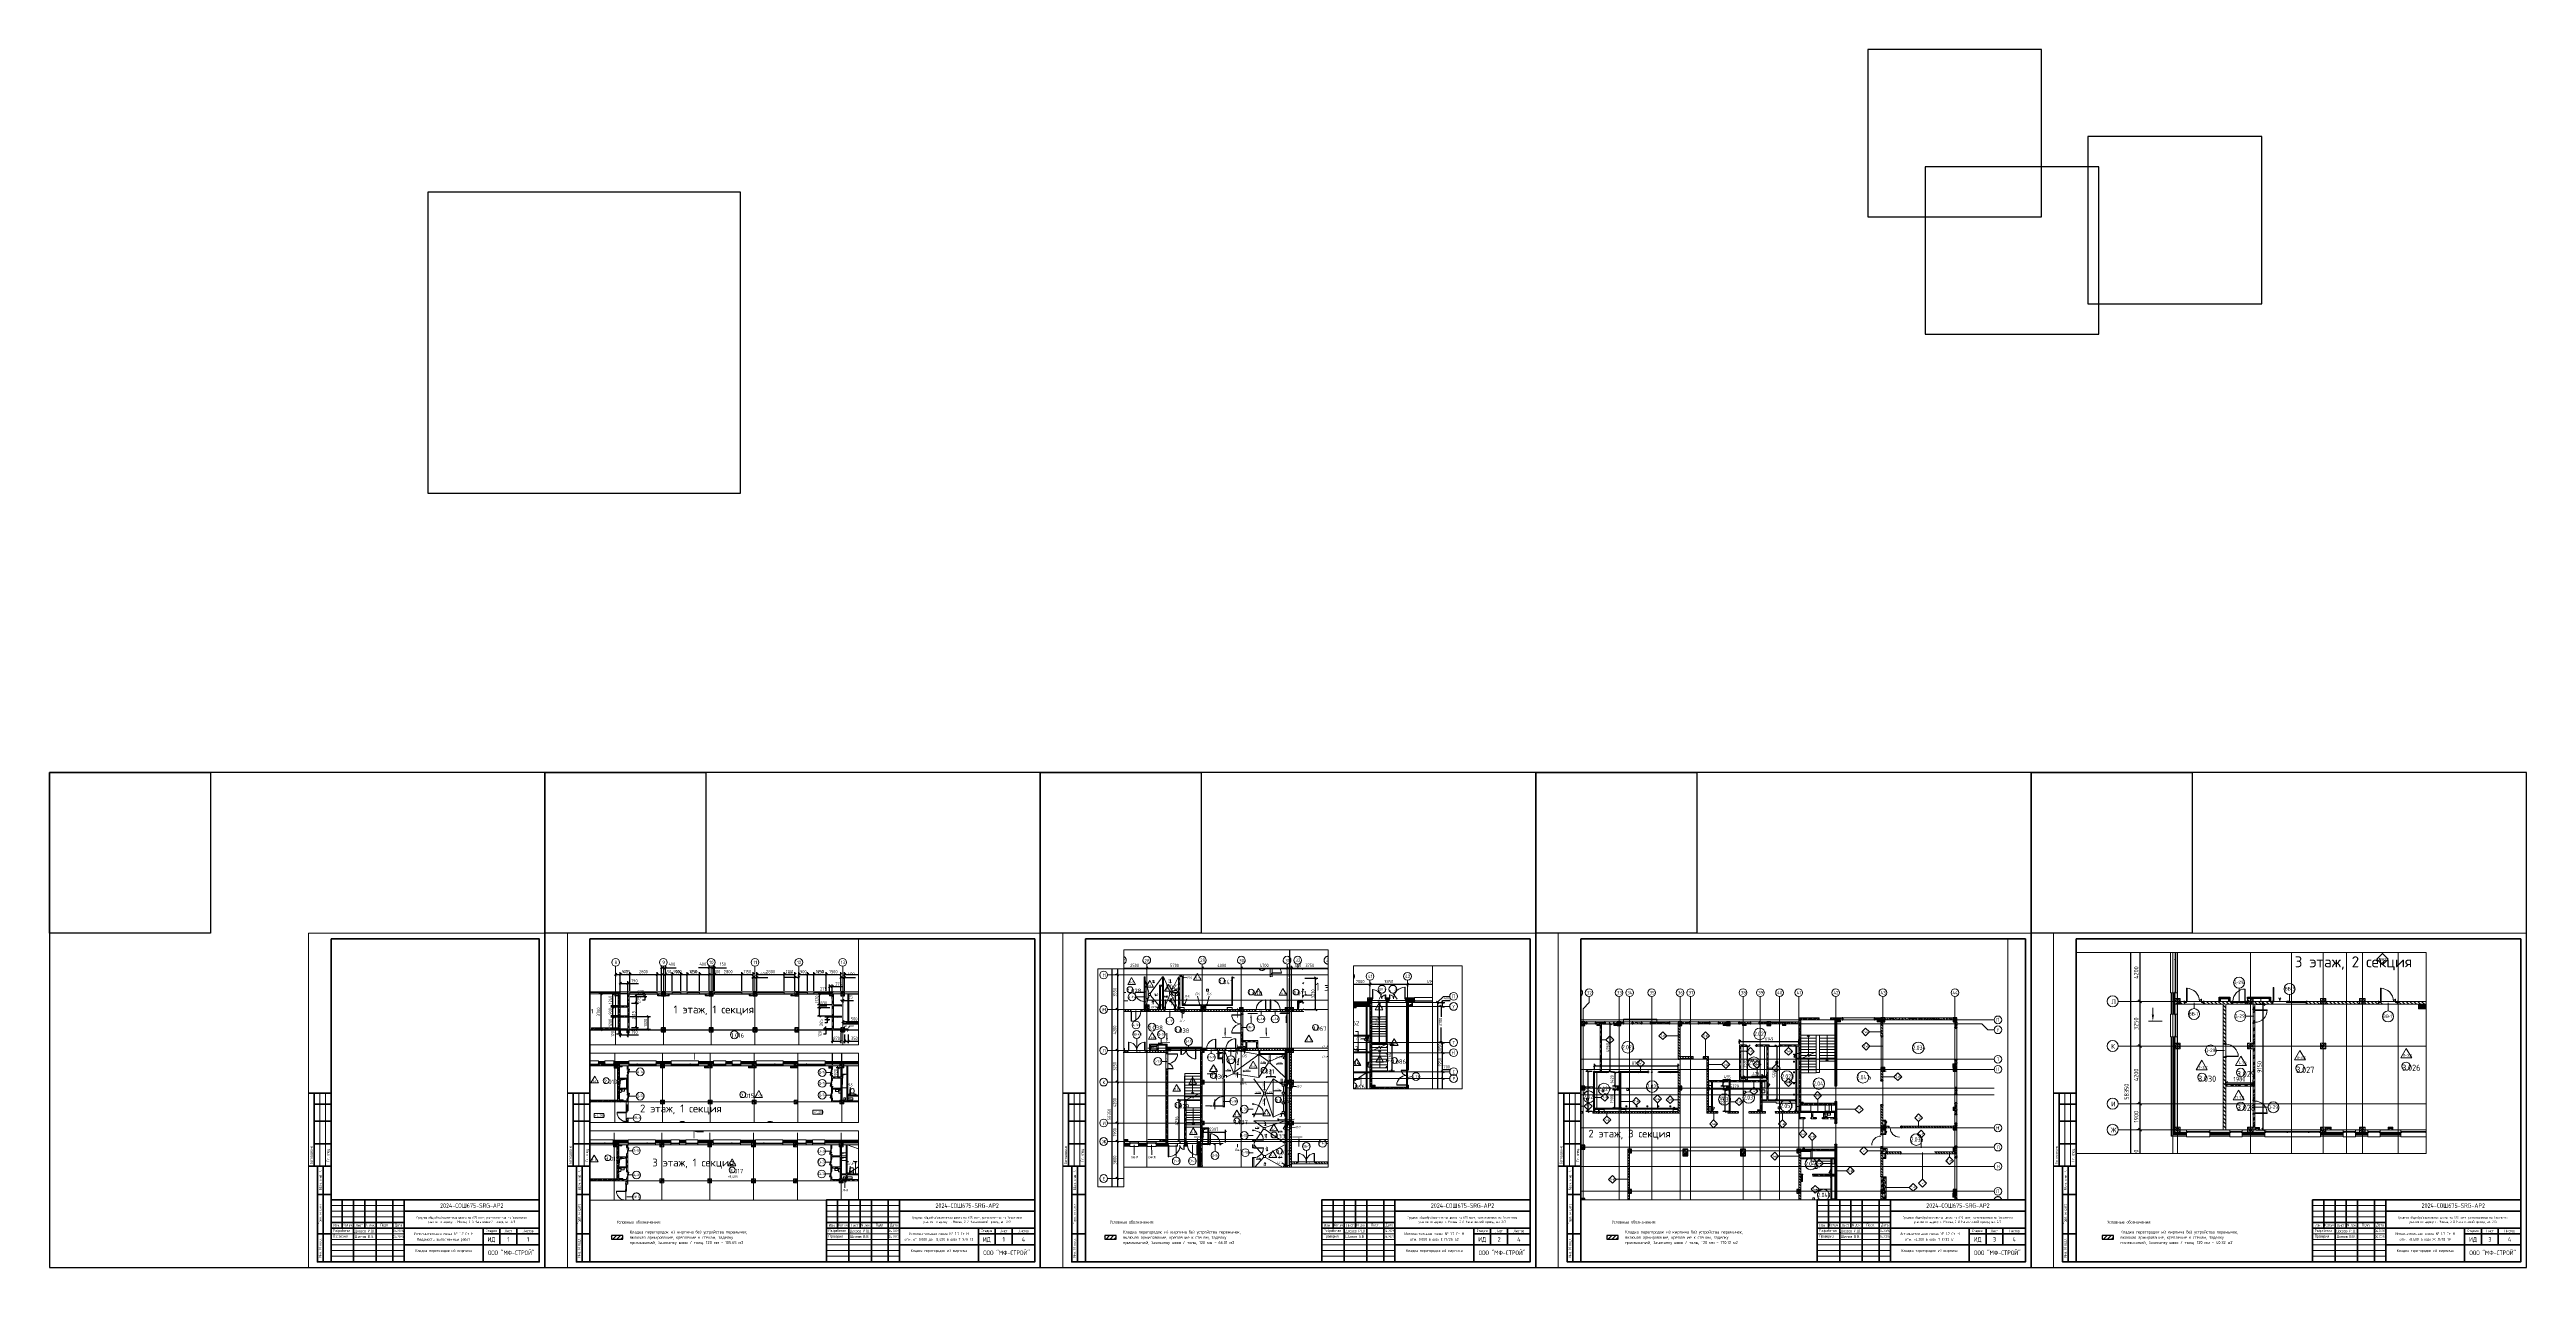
# Paper-space layout '1.7Кирп3в' of a CAD drawing. Header units: millimetres. Extents: x -143 to 2057, y 0 to 1082.
# The model-space entities are those that its viewports show. They can reach past a viewport. Long polylines and large blocks are cut down to what shows.
import ezdxf
from ezdxf.enums import TextEntityAlignment as Align

# ---------------------------------------------------------------- set-up
doc = ezdxf.new("R2018")
doc.units = ezdxf.units.MM
for name, pattern in [('200_ШТРИХ__ш1_п0_6_', [160, 100, -60]), ('ADSK_Линия сетки', [2500, 2000, -250, 0, -250]), ('ADSK_Невидимые', [500, 300, -200]), ('ADSK_Скрыто', [600, 300, -300])]:
    doc.linetypes.add(name, pattern=pattern)
doc.layers.get('Defpoints').update_dxf_attribs({"color": 250})
for name, color, linetype, lineweight in [('0) блоки', 6, 'Continuous', 30), ('0.2) Кирпич 3 вып', 30, 'Continuous', 30), ('A-____-____-DIMS', 250, 'Continuous', 9), ('A-AREA-____-IDEN', 250, 'Continuous', 9), ('A-DETL-____-HDLN', 250, 'ADSK_Невидимые', 9), ('A-DETL-____-OTLN', 250, 'Continuous', 5), ('A-DETL-GENF-OTLN', 250, 'Continuous', 5), ('A-DOOR-____-IDEN', 250, 'Continuous', 9), ('A-DOOR-____-MCUT', 250, 'Continuous', 5), ('A-DOOR-____-OTLN', 250, 'Continuous', 5), ('A-DOOR-FRAM-MCUT', 250, 'Continuous', 5), ('A-DOOR-FRAM-OTLN', 250, 'Continuous', 5), ('A-DOOR-GLAZ-MCUT', 250, 'Continuous', 5), ('A-FLOR-____-IDEN', 250, 'Continuous', 9), ('A-FLOR-____-OTLN', 250, 'Continuous', 9), ('A-GENM-____-MCUT', 250, 'Continuous', 25), ('A-GENM-____-OTLN', 250, 'Continuous', 9), ('A-GLAZ-____-IDEN', 250, 'Continuous', 9), ('A-GLAZ-____-MCUT', 250, 'Continuous', 9), ('A-GLAZ-____-OTLN', 250, 'Continuous', 5), ('A-ROOF-___-IDEN', 250, 'Continuous', 9), ('A-ROOF-____-MCUT', 250, 'Continuous', 9), ('A-ROOF-____-OTLN', 250, 'Continuous', 5), ('A-ROOF-FNSH-MCUT', 250, 'Continuous', 9), ('A-WALL-____-IDEN', 250, 'Continuous', 9), ('A-WALL-____-MCUT', 250, 'Continuous', 13), ('A-WALL-____-OTLN', 250, 'Continuous', 9), ('A-WALL-____-PATT', 250, 'Continuous', 13), ('A-WALL-FNSH-MCUT', 250, 'Continuous', 13), ('G-____-____-DIMS', 250, 'Continuous', 9), ('G-____-____-SYMB', 250, 'ADSK_Скрыто', 9), ('G-____-____-TEXT', 250, 'Continuous', 9), ('I-WALL-____-OTLN', 250, 'Continuous', 9), ('P-SANR-FIXT-OTLN', 250, 'Continuous', 9), ('S-BEAM-____-OTLN', 250, 'Continuous', 9), ('S-COLS-____-MCUT', 250, 'Continuous', 25), ('S-COLS-____-OTLN', 250, 'Continuous', 9), ('S-GRID-____-IDEN', 250, 'Continuous', 9), ('S-GRID-____-OTLN', 250, 'Continuous', 9), ('S-STRS-____-MBND', 250, 'Continuous', 5), ('S-STRS-____-OTLN', 250, 'Continuous', 5), ('Обобщенные модели', 250, 'Continuous', 9)]:
    doc.layers.add(name, color=color, linetype=linetype, lineweight=lineweight)
doc.styles.add('Arial Narrow', font='ARIALN.TTF', dxfattribs={"width": 0.9, "height": 150})
doc.styles.add('GOST Common', font='', dxfattribs={"width": 0.9, "height": 350})
doc.styles.add('GOST Common_1', font='', dxfattribs={"width": 0.9, "height": 250})
doc.styles.add('ISOCPEUR', font='isocpeur.ttf', dxfattribs={"width": 0.8, "height": 100})
doc.styles.add('ISOCPEUR_1', font='isocpeur.ttf', dxfattribs={"width": 0.9, "height": 250})
doc.styles.add('ISOCPEUR_2', font='isocpeur.ttf', dxfattribs={"height": 160})
doc.styles.add('ISOCPEUR_3', font='isocpeur.ttf', dxfattribs={"height": 250})
doc.styles.add('ISOCPEUR_6', font='isocpeur.ttf', dxfattribs={"height": 3.5})
doc.styles.add('ISOCPEUR_I', font='isocpeui.ttf', dxfattribs={"width": 0.9, "height": 12.5})
doc.styles.add('ISOCPEUR_I_1', font='ГОСТ тип А.ttf', dxfattribs={"height": 2500})
doc.styles.get("Standard").update_dxf_attribs({"font": 'ГОСТ тип А.ttf'})
doc.styles.add('СПДС', font='ГОСТ тип А.ttf', dxfattribs={"width": 0.9})
doc.styles.get('GOST Common').set_extended_font_data('GOST Common')
doc.styles.get('GOST Common_1').set_extended_font_data('GOST Common')
doc.dimstyles.new('А3', dxfattribs={"dimtxt": 333, "dimasz": 222, "dimexe": 222, "dimexo": 111, "dimgap": 111, "dimtad": 1, "dimtoh": 1, "dimdec": 0, "dimrnd": 0.0015, "dimzin": 0, "dimdsep": 46, "dimtxsty": 'Standard', "dimblk": 'OBLIQUE', "dimcen": 0, "dimclrd": 7, "dimclre": 7, "dimclrt": 7, "dimadec": 0, "dimazin": 0, "dimtfac": 1, "dimtdec": 0, "dimtofl": 0, "dimtmove": 0, "dimatfit": 3, "dimfxl": 1, "dimtolj": 1, "dimtzin": 0, "dimarcsym": 0})
pattern_1 = [(45, (0, 0), (-251.4472, 251.4472), []), (45, (0, 381), (-251.4472, 251.4472), [])]
pattern_2 = [(45, (0, 0), (-70.71068, 70.71068), [])]
pattern_3 = [(135, (0, 0), (-142.5612, -142.5612), []), (135, (142.56, 0), (-142.5612, -142.5612), [252.016, -50.403, 3.353, -47.05])]
pattern_4 = [(45, (0, 0), (-141.42136, 141.42136), []), (135, (0, 0), (-141.42136, -141.42136), [])]
pattern_5 = [(45, (125, 0), (-22.6274, 22.6274), [])]
pattern_6 = [(50, (12287.9, -0.0006), (364.36793, -31.8783), [38.1, -419.1]), (355, (12287.9, -0.0006), (-70.48585, 382.1133), [30.48, -335.28]), (100.451, (12318.28, -2.66), (293.885, 350.2334), [32.38, -356.18]), (46.184, (12287.9, 101.6), (542.1585, -84.0858), [57.15, -628.65]), (96.636, (12333.1, 94.6), (474.8049, 494.8554), [48.57, -534.27]), (351.184, (12287.9, 101.6), (474.8102, 494.85), [45.72, -502.92]), (21, (12338.7, 76.2), (303.22847, -204.53046), [38.1, -419.1]), (326, (12338.7, 76.2), (123.6039, 368.37604), [30.48, -335.28]), (71.451, (12364, 59.16), (426.8341, 163.8427), [32.38, -356.18]), (37.5, (12287.91, -0.0006), (6.17665, 169.11015), [16.764, -314.452, 16.764, -323.596, -336.55]), (37.5, (12287.91, -0.0006), (6.17665, 169.11015), [-671.576, 16.764, -319.786]), (7.5, (12287.91, -0.0006), (133.63888, 200.3615), [16.764, -177.292, 16.764, -306.832, -128.27]), (7.5, (12287.91, -0.0006), (133.63888, 200.3615), [-517.652, 16.764, -111.506]), (327.5, (12174.63, -0.0006), (271.18182, -11.45836), [16.764, -110.236, 16.764, -379.476, -525.78]), (327.5, (12174.63, -0.0006), (271.18182, -11.45836), [-523.24, 16.764, -509.016]), (317.5, (12123.83, -0.0006), (296.2585, 50.85285), [16.764, -148.336, 16.764, -246.38, -373.38]), (317.5, (12123.83, -0.0006), (296.2585, 50.85285), [-428.244, 16.764, -356.616])]
pattern_7 = [(135, (12287.91, -0.0006), (-141.42136, -141.42136), [])]
pattern_8 = [(135, (1751.41, 124.685), (-14.14214, -14.14214), []), (225, (1751.41, 124.685), (14.14214, -14.14214), [])]
pattern_9 = [(45, (-371.384, 124.685), (-14.1421, 14.1421), []), (135, (-371.384, 124.685), (-14.1421, -14.1421), [])]
pattern_10 = [(135, (1301.41, 164.685), (-14.1421, -14.1421), []), (225, (1301.41, 164.685), (14.1421, -14.1421), [])]
pattern_11 = [(45, (-821.384, 164.685), (-14.1421, 14.1421), []), (135, (-821.384, 164.685), (-14.1421, -14.1421), [])]
pattern_12 = [(45, (12287.9, -0.0006), (-224.5064, 224.5064), []), (45, (12367.3, -0.0006), (0, 449.0128), []), (45, (12208.54, -0.0006), (0, 449.0128), [])]
pattern_13 = [(45, (12287.9, -0.0006), (-251.4472, 251.4472), []), (45, (12287.9, 381), (-251.4472, 251.4472), [])]
pattern_14 = [(135, (1751.41, 164.685), (-14.14214, -14.14214), []), (225, (1751.41, 164.685), (14.14214, -14.14214), [])]
pattern_15 = [(45, (-371.384, 164.685), (-14.1421, 14.1421), []), (135, (-371.384, 164.685), (-14.1421, -14.1421), [])]
pattern_16 = [(135, (12287.91, -0.0006), (-84.85281, -84.85281), []), (225, (12287.91, -0.0006), (84.85281, -84.85281), [])]
pattern_17 = [(45, (12287.91, -0.0006), (-70.71068, 70.71068), []), (135, (12287.91, -0.0006), (-70.71068, -70.71068), [])]
pattern_18 = [(135, (12287.91, -0.0006), (-142.5612, -142.5612), []), (135, (12430.48, -0.0006), (-142.5612, -142.5612), [252.016, -50.403, 3.353, -47.05])]
pattern_19 = [(135, (1481.41, 164.685), (-14.14214, -14.14214), []), (225, (1481.41, 164.685), (14.14214, -14.14214), [])]
pattern_20 = [(45, (-641.384, 164.685), (-14.1421, 14.1421), []), (135, (-641.384, 164.685), (-14.1421, -14.1421), [])]
pattern_21 = [(45, (12287.91, -0.0006), (-141.42136, 141.42136), []), (135, (12287.91, -0.0006), (-141.42136, -141.42136), [])]
pattern_22 = [(135, (1436.41, 199.685), (-14.14214, -14.14214), []), (225, (1436.41, 199.685), (14.14214, -14.14214), [])]
pattern_23 = [(45, (-686.384, 199.685), (-14.1421, 14.1421), []), (135, (-686.384, 199.685), (-14.1421, -14.1421), [])]
pattern_24 = [(135, (1951.41, 124.685), (-14.14214, -14.14214), []), (225, (1951.41, 124.685), (14.14214, -14.14214), [])]
pattern_25 = [(45, (-171.384, 124.685), (-14.1421, 14.1421), []), (135, (-171.384, 124.685), (-14.1421, -14.1421), [])]
pattern_26 = [(135, (951.411, 164.685), (-14.1421, -14.1421), []), (225, (951.411, 164.685), (14.1421, -14.1421), [])]
pattern_27 = [(45, (-1171.384, 164.685), (-14.1421, 14.1421), []), (135, (-1171.384, 164.685), (-14.1421, -14.1421), [])]
pattern_28 = [(135, (1676.41, 164.685), (-14.14214, -14.14214), []), (225, (1676.41, 164.685), (14.14214, -14.14214), [])]
pattern_29 = [(45, (-446.384, 164.685), (-14.1421, 14.1421), []), (135, (-446.384, 164.685), (-14.1421, -14.1421), [])]
pattern_30 = [(45, (-601.3, -122294.8), (-251.4472, 251.4472), []), (45, (-601.3, -121913.8), (-251.4472, 251.4472), [])]
pattern_31 = [(45, (-601.3, -122294.8), (-224.5064, 224.5064), []), (45, (-521.92, -122294.8), (0, 449.0128), []), (45, (-680.67, -122294.8), (0, 449.0128), [])]
pattern_32 = [(135, (1551.41, 164.685), (-14.14214, -14.14214), []), (225, (1551.41, 164.685), (14.14214, -14.14214), [])]
pattern_33 = [(45, (-571.384, 164.685), (-14.1421, 14.1421), []), (135, (-571.384, 164.685), (-14.1421, -14.1421), [])]
pattern_34 = [(135, (-601.3, -122294.79), (-142.5612, -142.5612), []), (135, (-458.73, -122294.79), (-142.5612, -142.5612), [252.016, -50.403, 3.353, -47.05])]
pattern_35 = [(45, (-601.3, -122294.79), (-141.42136, 141.42136), []), (135, (-601.3, -122294.79), (-141.42136, -141.42136), [])]
pattern_36 = [(45, (-3188.22, -259241.4), (-251.4472, 251.4472), []), (45, (-3188.22, -258860.4), (-251.4472, 251.4472), [])]
pattern_37 = [(45, (-3188.22, -259241.4), (-224.5064, 224.5064), []), (45, (-3108.85, -259241.4), (0, 449.0128), []), (45, (-3267.6, -259241.4), (0, 449.0128), [])]
pattern_38 = [(135, (-3188.22, -259241.39), (-142.5612, -142.5612), []), (135, (-3045.66, -259241.39), (-142.5612, -142.5612), [252.016, -50.403, 3.353, -47.05])]
pattern_39 = [(45, (-3188.22, -259241.39), (-141.42136, 141.42136), []), (135, (-3188.22, -259241.39), (-141.42136, -141.42136), [])]
pattern_40 = [(135, (28708.77, -120984.93), (-141.42136, -141.42136), [])]
pattern_41 = [(135, (1051.41, 164.685), (-14.1421, -14.1421), []), (225, (1051.41, 164.685), (14.1421, -14.1421), [])]
pattern_42 = [(45, (-1071.384, 164.685), (-14.1421, 14.1421), []), (135, (-1071.384, 164.685), (-14.1421, -14.1421), [])]
pattern_43 = [(45, (28708.77, -120984.93), (-251.4472, 251.4472), []), (45, (28708.77, -120603.93), (-251.4472, 251.4472), [])]
pattern_44 = [(45, (28708.77, -120984.93), (-70.71068, 70.71068), [])]
pattern_45 = [(135, (1776.41, 164.685), (-14.14214, -14.14214), []), (225, (1776.41, 164.685), (14.14214, -14.14214), [])]
pattern_46 = [(45, (-346.384, 164.685), (-14.1421, 14.1421), []), (135, (-346.384, 164.685), (-14.1421, -14.1421), [])]
pattern_47 = [(135, (28708.77, -120984.93), (-142.5612, -142.5612), []), (135, (28851.33, -120984.93), (-142.5612, -142.5612), [252.016, -50.403, 3.353, -47.05])]
pattern_48 = [(50, (28708.77, -120984.93), (364.36793, -31.8783), [38.1, -419.1]), (355, (28708.77, -120984.93), (-70.48585, 382.1133), [30.48, -335.28]), (100.451, (28739.14, -120987.6), (293.885, 350.2334), [32.38, -356.18]), (46.184, (28708.77, -120883.33), (542.1585, -84.0858), [57.15, -628.65]), (96.636, (28753.95, -120890.34), (474.8049, 494.8554), [48.57, -534.27]), (351.184, (28708.8, -120883.33), (474.8102, 494.85), [45.72, -502.92]), (21, (28759.57, -120908.73), (303.22847, -204.53046), [38.1, -419.1]), (326, (28759.57, -120908.73), (123.6039, 368.37604), [30.48, -335.28]), (71.451, (28784.84, -120925.78), (426.8341, 163.8427), [32.38, -356.18]), (37.5, (28708.77, -120984.93), (6.17665, 169.11015), [16.764, -314.452, 16.764, -323.596, -336.55]), (37.5, (28708.77, -120984.93), (6.17665, 169.11015), [-671.576, 16.764, -319.786]), (7.5, (28708.77, -120984.93), (133.63888, 200.3615), [16.764, -177.292, 16.764, -306.832, -128.27]), (7.5, (28708.77, -120984.93), (133.63888, 200.3615), [-517.652, 16.764, -111.506]), (327.5, (28595.49, -120984.93), (271.18182, -11.45836), [16.764, -110.236, 16.764, -379.476, -525.78]), (327.5, (28595.49, -120984.93), (271.18182, -11.45836), [-523.24, 16.764, -509.016]), (317.5, (28544.7, -120984.93), (296.2585, 50.85285), [16.764, -148.336, 16.764, -246.38, -373.38]), (317.5, (28544.7, -120984.93), (296.2585, 50.85285), [-428.244, 16.764, -356.616])]
pattern_49 = [(45, (28052.9, -258555.93), (-251.4472, 251.4472), []), (45, (28052.9, -258174.93), (-251.4472, 251.4472), [])]
pattern_50 = [(135, (28052.9, -258555.93), (-141.42136, -141.42136), [])]
pattern_51 = [(135, (1801.41, 164.685), (-14.14214, -14.14214), []), (225, (1801.41, 164.685), (14.14214, -14.14214), [])]
pattern_52 = [(45, (-321.384, 164.685), (-14.1421, 14.1421), []), (135, (-321.384, 164.685), (-14.1421, -14.1421), [])]
pattern_53 = [(135, (1801.41, 124.685), (-14.14214, -14.14214), []), (225, (1801.41, 124.685), (14.14214, -14.14214), [])]
pattern_54 = [(45, (-321.384, 124.685), (-14.1421, 14.1421), []), (135, (-321.384, 124.685), (-14.1421, -14.1421), [])]
pattern_55 = [(135, (28052.9, -258555.93), (-84.85281, -84.85281), []), (225, (28052.9, -258555.93), (84.85281, -84.85281), [])]
pattern_56 = [(45, (28052.91, -258555.93), (-70.71068, 70.71068), []), (135, (28052.91, -258555.93), (-70.71068, -70.71068), [])]
pattern_57 = [(135, (28052.9, -258555.93), (-142.5612, -142.5612), []), (135, (28195.47, -258555.93), (-142.5612, -142.5612), [252.016, -50.403, 3.353, -47.05])]
pattern_58 = [(50, (28052.9, -258555.93), (364.3679, -31.8783), [38.1, -419.1]), (355, (28052.9, -258555.93), (-70.4859, 382.1133), [30.48, -335.28]), (100.451, (28083.27, -258558.6), (293.885, 350.2334), [32.38, -356.18]), (46.184, (28052.9, -258454.33), (542.1585, -84.0858), [57.15, -628.65]), (96.636, (28098.1, -258461.34), (474.805, 494.8554), [48.57, -534.27]), (351.184, (28052.9, -258454.33), (474.8102, 494.85), [45.72, -502.92]), (21, (28103.7, -258479.73), (303.2285, -204.5305), [38.1, -419.1]), (326, (28103.7, -258479.73), (123.6039, 368.376), [30.48, -335.28]), (71.451, (28128.97, -258496.77), (426.8341, 163.8427), [32.38, -356.18]), (37.5, (28052.9, -258555.93), (6.17665, 169.11015), [16.764, -314.452, 16.764, -323.596, -336.55]), (37.5, (28052.9, -258555.93), (6.17665, 169.11015), [-671.576, 16.764, -319.786]), (7.5, (28052.9, -258555.93), (133.63888, 200.3615), [16.764, -177.292, 16.764, -306.832, -128.27]), (7.5, (28052.9, -258555.93), (133.63888, 200.3615), [-517.652, 16.764, -111.506]), (327.5, (27939.62, -258555.93), (271.18182, -11.45836), [16.764, -110.236, 16.764, -379.476, -525.78]), (327.5, (27939.62, -258555.93), (271.18182, -11.45836), [-523.24, 16.764, -509.016]), (317.5, (27888.82, -258555.93), (296.2585, 50.85285), [16.764, -148.336, 16.764, -246.38, -373.38]), (317.5, (27888.82, -258555.93), (296.2585, 50.85285), [-428.244, 16.764, -356.616])]
pattern_59 = [(45, (28052.9, -258555.93), (-141.42136, 141.42136), []), (135, (28052.9, -258555.93), (-141.42136, -141.42136), [])]
pattern_60 = [(135, (28052.9, -258645.93), (-141.42136, -141.42136), [])]

# ---------------------------------------------------------------- blocks, each defined once
blk = doc.blocks.new('*U5539')
at = {"color": 4}
blk.add_lwpolyline([(-220, -220), (220, -220), (220, 220), (-220, 220)], close=True, dxfattribs=at)
at = {"color": 3}
blk.add_lwpolyline([(-220, 220), (-77, 220), (-77, 77), (-220, 77)], close=True, dxfattribs=at)
blk = doc.blocks.new('*U5540')
at = {"color": 0, "linetype": 'ByBlock', "lineweight": -2, "transparency": 16777216}
for p in [(0, 0), (440, 0), (880, 0), (1320, 0), (1760, 0)]:
    blk.add_blockref('*U5539', p, dxfattribs=at)
blk = doc.blocks.new('*U5494')
at = {"lineweight": 0}
blk.add_lwpolyline([(-205, -5), (5, -5), (5, 292), (-205, 292)], close=True, dxfattribs=at)
at = {"color": 0, "linetype": 'Continuous', "lineweight": 50}
blk.add_lwpolyline([(-185, 287), (0, 287), (0, 0), (-185, 0)], close=True, dxfattribs=at)
at = {"lineweight": 35}
for points in [[(-185, 150), (-205, 150)], [(-200, 85), (-200, 150)], [(-185, 140), (-200, 140)], [(-185, 125), (-200, 125)], [(-185, 105), (-200, 105)], [(-185, 85), (-205, 85)], [(-185, 85), (-197, 85), (-197, 0), (-185, 0)], [(-192, 0), (-192, 85)], [(-185, 60), (-197, 60)], [(-175, 55), (-175, 30)], [(-165, 55), (-165, 0)], [(-155, 55), (-155, 30)], [(-145, 55), (-145, 0)], [(-130, 55), (-130, 0)], [(-120, 55), (-120, 0)], [(-120, 45), (0, 45)], [(-185, 25), (-197, 25)], [(-185, 35), (-120, 35)], [(-185, 30), (0, 30)], [(-50, 30), (-50, 0)], [(-50, 25), (0, 25)], [(-35, 30), (-35, 15)], [(-20, 30), (-20, 15)], [(-120, 15), (0, 15)]]:
    blk.add_lwpolyline(points, dxfattribs=at)
at = {"lineweight": 18}
for points in [[(-195, 85), (-195, 150)], [(-190, 85), (-190, 150)], [(-185, 50), (-120, 50)], [(-185, 45), (-120, 45)], [(-185, 40), (-120, 40)], [(-185, 25), (-120, 25)], [(-185, 20), (-120, 20)], [(-185, 15), (-120, 15)], [(-185, 10), (-120, 10)], [(-185, 5), (-120, 5)]]:
    blk.add_lwpolyline(points, dxfattribs=at)
at = {"lineweight": 35}
blk.add_lwpolyline([(-185, 0), (0, 0), (0, 55), (-185, 55)], close=True, dxfattribs=at)
at = {"lineweight": 0}
blk.add_lwpolyline([(0, -5), (5, -5), (5, 0)], dxfattribs=at)
at = {"lineweight": -2, "char_height": 2.5, "attachment_point": 5, "rotation": 90, "style": 'СПДС'}
for s, insert, width in [('Согласовано', (-202.5, 95), 19.991), ('Гл. спец.', (-187.5, 95), 19.991), ('Взам. инв. N', (-194.5, 72.5), 24.991), ('Подл. и дата', (-194.5, 42.5), 34.991), ('Инв. N подл.', (-194.5, 12.5), 24.991)]:
    blk.add_mtext(s, dxfattribs=dict(at, insert=insert, width=width))
at = {"lineweight": -2, "char_height": 2.5, "style": 'СПДС'}
for s, insert, width, attachment_point in [('Разработал', (-183.1, 27.5), 17.953, 4), ('Проверил', (-183.1, 22.5), 17.953, 4), ('Изм.', (-180, 32.5), 10, 5), ('Кол.уч.', (-170, 32.5), 10, 5), ('Лист', (-160, 32.5), 10, 5), ('N док.', (-150, 32.5), 10, 5), ('Подп.', (-137.5, 32.5), 15, 5), ('Дата', (-125, 32.5), 10, 5), ('Стадия', (-42.5, 27.5), 15, 5), ('Лист', (-27.5, 27.5), 15, 5), ('Листов', (-10, 27.5), 20, 5)]:
    blk.add_mtext(s, dxfattribs=dict(at, insert=insert, width=width, attachment_point=attachment_point))
at = {"insert": (-60.2, 37.2), "char_height": 2.2, "attachment_point": 5, "style": 'СПДС'}
blk.add_mtext_dynamic_manual_height_columns('Средняя общеобразовательная школа на 675 мест, расположенная на земельном\\P\\pxqc;участке по адресу: г. Москва, 2-й Нагатинский проезд, вл. 2/3', width=118.293, gutter_width=0, heights=[12.8], dxfattribs=at)
at = {"lineweight": 30, "width": 0.9, "flags": 104}
blk.add_attdef('ШАПКА', text='', height=3, dxfattribs=at).set_placement((-135, 281), align=Align.MIDDLE_CENTER)
at = {"style": 'СПДС'}
for tag, height, p in [('ШИФР_ПРОЕКТА', 4, (-60, 50)), ('НАИМЕНОВАНИЕ_ОБЪЕКТА', 2.5, (-85, 25)), ('СТАДИЯ', 4, (-42.5, 20)), ('ЛИСТ_первый', 4, (-27.5, 20)), ('ЛИСТОВ', 4, (-10, 20)), ('НАИМЕНОВАНИЕ_ОБЪЕКТА2', 2.5, (-85, 20)), ('НАИМЕНОВАНИЕ_ЧЕРТЕЖА2', 2.5, (-85, 5)), ('НАИМЕНОВАНИЕ_ЧЕРТЕЖА1', 2.5, (-85, 10)), ('ОРГАНИЗАЦИЯ_РАЗРАБОТЧИК1', 4, (-25, 8.1))]:
    blk.add_attdef(tag, text='', height=height, dxfattribs=at).set_placement(p, align=Align.MIDDLE_CENTER)
for tag, p in [('РАЗРАБОТЧИК', (-164, 27.5)), ('РУК.ГРУППЫ', (-164, 22.5))]:
    blk.add_attdef(tag, text='', height=2.5, dxfattribs=at).set_placement(p, align=Align.MIDDLE_LEFT)
at = {"style": 'СПДС', "width": 0.9}
for tag, p in [('ДАТА1', (-129.6, 26.4)), ('ДАТА2', (-129.6, 21.4))]:
    blk.add_attdef(tag, p, '', height=2.3, dxfattribs=at)
blk = doc.blocks.new('*U5495')
at = {"lineweight": 0}
blk.add_lwpolyline([(-415, -5), (5, -5), (5, 292), (-415, 292)], close=True, dxfattribs=at)
at = {"color": 0, "linetype": 'Continuous', "lineweight": 50}
blk.add_lwpolyline([(-395, 287), (0, 287), (0, 0), (-395, 0)], close=True, dxfattribs=at)
at = {"lineweight": 35}
for points in [[(-395, 150), (-415, 150)], [(-410, 85), (-410, 150)], [(-395, 140), (-410, 140)], [(-395, 125), (-410, 125)], [(-395, 105), (-410, 105)], [(-395, 85), (-415, 85)], [(-395, 85), (-407, 85), (-407, 0), (-395, 0)], [(-402, 0), (-402, 85)], [(-395, 60), (-407, 60)], [(-175, 55), (-175, 30)], [(-165, 55), (-165, 0)], [(-155, 55), (-155, 30)], [(-145, 55), (-145, 0)], [(-130, 55), (-130, 0)], [(-120, 55), (-120, 0)], [(-120, 45), (0, 45)], [(-395, 25), (-407, 25)], [(-185, 35), (-120, 35)], [(-185, 30), (0, 30)], [(-50, 30), (-50, 0)], [(-50, 25), (0, 25)], [(-35, 30), (-35, 15)], [(-20, 30), (-20, 15)], [(-120, 15), (0, 15)]]:
    blk.add_lwpolyline(points, dxfattribs=at)
at = {"lineweight": 18}
for points in [[(-405, 85), (-405, 150)], [(-400, 85), (-400, 150)], [(-185, 50), (-120, 50)], [(-185, 45), (-120, 45)], [(-185, 40), (-120, 40)], [(-185, 25), (-120, 25)], [(-185, 20), (-120, 20)], [(-185, 15), (-120, 15)], [(-185, 10), (-120, 10)], [(-185, 5), (-120, 5)]]:
    blk.add_lwpolyline(points, dxfattribs=at)
at = {"lineweight": 35}
blk.add_lwpolyline([(-185, 0), (0, 0), (0, 55), (-185, 55)], close=True, dxfattribs=at)
at = {"lineweight": 0}
blk.add_lwpolyline([(0, -5), (5, -5), (5, 0)], dxfattribs=at)
at = {"lineweight": -2, "char_height": 2.5, "attachment_point": 5, "rotation": 90, "style": 'СПДС'}
for s, insert, width in [('Согласовано', (-412.5, 95), 19.991), ('Гл. спец.', (-397.5, 95), 19.991), ('Взам. инв. N', (-404.5, 72.5), 24.991), ('Подл. и дата', (-404.5, 42.5), 34.991), ('Инв. N подл.', (-404.5, 12.5), 24.991)]:
    blk.add_mtext(s, dxfattribs=dict(at, insert=insert, width=width))
at = {"lineweight": -2, "char_height": 2.5, "style": 'СПДС'}
for s, insert, width, attachment_point in [('Разработал', (-183.1, 27.5), 17.953, 4), ('Проверил', (-183.1, 22.5), 17.953, 4), ('Изм.', (-180, 32.5), 10, 5), ('Кол.уч.', (-170, 32.5), 10, 5), ('Лист', (-160, 32.5), 10, 5), ('N док.', (-150, 32.5), 10, 5), ('Подп.', (-137.5, 32.5), 15, 5), ('Дата', (-125, 32.5), 10, 5), ('Стадия', (-42.5, 27.5), 15, 5), ('Лист', (-27.5, 27.5), 15, 5), ('Листов', (-10, 27.5), 20, 5)]:
    blk.add_mtext(s, dxfattribs=dict(at, insert=insert, width=width, attachment_point=attachment_point))
at = {"insert": (-60.2, 37.2), "char_height": 2.2, "attachment_point": 5, "style": 'СПДС'}
blk.add_mtext_dynamic_manual_height_columns('Средняя общеобразовательная школа на 675 мест, расположенная на земельном\\P\\pxqc;участке по адресу: г. Москва, 2-й Нагатинский проезд, вл. 2/3', width=118.293, gutter_width=0, heights=[12.8], dxfattribs=at)
at = {"lineweight": 30, "width": 0.9, "flags": 104}
blk.add_attdef('ШАПКА', text='', height=3, dxfattribs=at).set_placement((-135, 281), align=Align.MIDDLE_CENTER)
at = {"style": 'СПДС'}
for tag, height, p in [('ШИФР_ПРОЕКТА', 4, (-60, 50)), ('НАИМЕНОВАНИЕ_ОБЪЕКТА', 2.5, (-85, 25)), ('СТАДИЯ', 4, (-42.5, 20)), ('ЛИСТ_первый', 4, (-27.5, 20)), ('ЛИСТОВ', 4, (-10, 20)), ('НАИМЕНОВАНИЕ_ОБЪЕКТА2', 2.5, (-85, 20)), ('НАИМЕНОВАНИЕ_ЧЕРТЕЖА2', 2.5, (-85, 5)), ('НАИМЕНОВАНИЕ_ЧЕРТЕЖА1', 2.5, (-85, 10)), ('ОРГАНИЗАЦИЯ_РАЗРАБОТЧИК1', 4, (-25, 8.1))]:
    blk.add_attdef(tag, text='', height=height, dxfattribs=at).set_placement(p, align=Align.MIDDLE_CENTER)
for tag, p in [('РАЗРАБОТЧИК', (-164, 27.5)), ('РУК.ГРУППЫ', (-164, 22.5))]:
    blk.add_attdef(tag, text='', height=2.5, dxfattribs=at).set_placement(p, align=Align.MIDDLE_LEFT)
at = {"style": 'СПДС', "width": 0.9}
for tag, p in [('ДАТА1', (-129.6, 26.4)), ('ДАТА2', (-129.6, 21.4))]:
    blk.add_attdef(tag, p, '', height=2.3, dxfattribs=at)
blk = doc.blocks.new('Окно_СКБ_2Ст1 - Окно_СКБ_2Ст_2800_ОК11Л-29018712-Кладочный план на отм_ 0_000_ Секция 1_')
at = {"layer": 'A-GLAZ-____-MCUT'}
for p, q in [((-1400, -125), (1400, -125)), ((-1400, -195), (1400, -195))]:
    blk.add_line(p, q, dxfattribs=at)
at = {"layer": 'A-GLAZ-____-OTLN'}
for p, q in [((1400, -125), (-1400, -125)), ((-1400, -195), (1400, -195))]:
    blk.add_line(p, q, dxfattribs=at)
blk = doc.blocks.new('Окно_СКБ_1Ст1 - 120_Окно_СКБ_1Ст_900_ОК3л-V3-Кладочный план на отм_ 0_000_ Секция 1_')
at = {"layer": 'A-GLAZ-____-MCUT'}
for p, q in [((-450, -125), (450, -125)), ((-450, -195), (450, -195))]:
    blk.add_line(p, q, dxfattribs=at)
at = {"layer": 'A-GLAZ-____-OTLN'}
for p, q in [((450, -125), (-450, -125)), ((-450, -195), (450, -195))]:
    blk.add_line(p, q, dxfattribs=at)
blk = doc.blocks.new('Окно_СКБ_1Ст1 - 120_Окно_СКБ_1Ст_1250_ОК14Л-29018784-Кладочный план на отм_ 0_000_ Секция 1_')
at = {"layer": 'A-GLAZ-____-MCUT'}
for p, q in [((-625, -125), (625, -125)), ((-625, -195), (625, -195))]:
    blk.add_line(p, q, dxfattribs=at)
at = {"layer": 'A-GLAZ-____-OTLN'}
for p, q in [((625, -125), (-625, -125)), ((-625, -195), (625, -195))]:
    blk.add_line(p, q, dxfattribs=at)
blk = doc.blocks.new('Окно_СКБ_2Ст1 - Окно_СКБ_2Ст_2800_ОК11-29018754-Кладочный план на отм_ 0_000_ Секция 1_')
at = {"layer": 'A-GLAZ-____-MCUT'}
for p, q in [((-1400, -125), (1400, -125)), ((-1400, -195), (1400, -195))]:
    blk.add_line(p, q, dxfattribs=at)
at = {"layer": 'A-GLAZ-____-OTLN'}
for p, q in [((1400, -125), (-1400, -125)), ((-1400, -195), (1400, -195))]:
    blk.add_line(p, q, dxfattribs=at)
blk = doc.blocks.new('Окно_СКБ_1Ст1 - 120_Окно_СКБ_1Ст_900_ОК3л-29018700-Кладочный план на отм_ 0_000_ Секция 1_')
at = {"layer": 'A-GLAZ-____-MCUT'}
for p, q in [((-450, -125), (450, -125)), ((-450, -195), (450, -195))]:
    blk.add_line(p, q, dxfattribs=at)
at = {"layer": 'A-GLAZ-____-OTLN'}
for p, q in [((450, -125), (-450, -125)), ((-450, -195), (450, -195))]:
    blk.add_line(p, q, dxfattribs=at)
blk = doc.blocks.new('Окно_СКБ_1Ст1 - 120_Окно_СКБ_1Ст_1250_ОК14Л-V5-Кладочный план на отм_ 0_000_ Секция 1_')
at = {"layer": 'A-GLAZ-____-MCUT'}
for p, q in [((-625, -125), (625, -125)), ((-625, -195), (625, -195))]:
    blk.add_line(p, q, dxfattribs=at)
at = {"layer": 'A-GLAZ-____-OTLN'}
for p, q in [((625, -125), (-625, -125)), ((-625, -195), (625, -195))]:
    blk.add_line(p, q, dxfattribs=at)
blk = doc.blocks.new('Окно_СКБ_2Ст1 - Окно_СКБ_2Ст_2800_ОК12-29019270-Кладочный план на отм_ 0_000_ Секция 1_')
at = {"layer": 'A-GLAZ-____-MCUT'}
for p, q in [((-1400, -125), (1400, -125)), ((-1400, -195), (1400, -195))]:
    blk.add_line(p, q, dxfattribs=at)
at = {"layer": 'A-GLAZ-____-OTLN'}
for p, q in [((1400, -125), (-1400, -125)), ((-1400, -195), (1400, -195))]:
    blk.add_line(p, q, dxfattribs=at)
blk = doc.blocks.new('BSC_Колонна _Прямоугольная - 400x400-V16-Кладочный план на отм_ 0_000_ Секция 1_')
at = {"layer": 'S-COLS-____-OTLN', "lineweight": 5}
h = blk.add_hatch(dxfattribs=at)
h.set_pattern_fill('FP_23', color=256, style=0, pattern_type=2)
h.set_pattern_definition([(135, (-36149.98, -54675), (-142.5619, -142.5619), []), (135, (-36007.42, -54675), (-142.5619, -142.5619), [252.016, -50.403, 3.353, -47.05])])
h.paths.add_polyline_path([(-200, -200), (200, -200), (200, 200), (-200, 200)])
at = {"layer": 'S-COLS-____-MCUT'}
for p, q in [((200, 200), (-200, 200)), ((-200, 200), (-200, -200)), ((200, -200), (200, 200)), ((-200, -200), (200, -200))]:
    blk.add_line(p, q, dxfattribs=at)
blk = doc.blocks.new('BSC_Колонна _Прямоугольная - 400x400-V17-Кладочный план на отм_ 0_000_ Секция 1_')
at = {"layer": 'S-COLS-____-OTLN', "lineweight": 5}
h = blk.add_hatch(dxfattribs=at)
h.set_pattern_fill('FP_24', color=256, style=0, pattern_type=2)
h.set_pattern_definition([(135, (-41049.98, -54675), (-142.5619, -142.5619), []), (135, (-40907.42, -54675), (-142.5619, -142.5619), [252.016, -50.403, 3.353, -47.05])])
h.paths.add_polyline_path([(-200, -200), (200, -200), (200, 200), (-200, 200)])
at = {"layer": 'S-COLS-____-MCUT'}
for p, q in [((200, 200), (-200, 200)), ((-200, 200), (-200, -200)), ((200, -200), (200, 200)), ((-200, -200), (200, -200))]:
    blk.add_line(p, q, dxfattribs=at)
blk = doc.blocks.new('BSC_Колонна _Прямоугольная - 400x400-V18-Кладочный план на отм_ 0_000_ Секция 1_')
at = {"layer": 'S-COLS-____-OTLN', "lineweight": 5}
h = blk.add_hatch(dxfattribs=at)
h.set_pattern_fill('FP_25', color=256, style=0, pattern_type=2)
h.set_pattern_definition([(135, (-45549.98, -54675), (-142.5619, -142.5619), []), (135, (-45407.42, -54675), (-142.5619, -142.5619), [252.016, -50.403, 3.353, -47.05])])
h.paths.add_polyline_path([(-200, -200), (200, -200), (200, 200), (-200, 200)])
at = {"layer": 'S-COLS-____-MCUT'}
for p, q in [((200, 200), (-200, 200)), ((-200, 200), (-200, -200)), ((200, -200), (200, 200)), ((-200, -200), (200, -200))]:
    blk.add_line(p, q, dxfattribs=at)
blk = doc.blocks.new('BSC_Колонна _Прямоугольная - 400x400-V19-Кладочный план на отм_ 0_000_ Секция 1_')
at = {"layer": 'S-COLS-____-OTLN', "lineweight": 5}
h = blk.add_hatch(dxfattribs=at)
h.set_pattern_fill('FP_26', color=256, style=0, pattern_type=2)
h.set_pattern_definition([(135, (-49849.98, -54675), (-142.5619, -142.5619), []), (135, (-49707.42, -54675), (-142.5619, -142.5619), [252.016, -50.403, 3.353, -47.05])])
h.paths.add_polyline_path([(-200, -200), (200, -200), (200, 200), (-200, 200)])
at = {"layer": 'S-COLS-____-MCUT'}
for p, q in [((200, 200), (-200, 200)), ((-200, 200), (-200, -200)), ((200, -200), (200, 200)), ((-200, -200), (200, -200))]:
    blk.add_line(p, q, dxfattribs=at)
blk = doc.blocks.new('_Wn_-As_OpeningMEP_floor__Rectangular - _Wn_-As_OpeningMEP_floor__Rectangular-V6-Кладочный план на отм_ 0_000_ Секция 1_')
at = {"layer": 'A-DETL-GENF-OTLN'}
for p, q in [((-250, -50), (-212, 112)), ((-212, 112), (250, 150))]:
    blk.add_line(p, q, dxfattribs=at)
blk = doc.blocks.new('_Wn_-As_OpeningMEP_floor__Rectangular - _Wn_-As_OpeningMEP_floor__Rectangular-32466825-Кладочный план на отм_ 0_000_ Секция 1_')
at = {"layer": 'A-DETL-GENF-OTLN'}
for p, q in [((-100, -50), (-73, 123)), ((-73, 123), (100, 150))]:
    blk.add_line(p, q, dxfattribs=at)
blk = doc.blocks.new('АР_Люк - ЛРС_ВК_350х400_наружный_NCS S 1000-N-42726280-Кладочный план на отм_ 0_000_ Секция 1_')
at = {"layer": 'A-DOOR-____-OTLN'}
h = blk.add_hatch(dxfattribs=at)
h.set_pattern_fill('FP_29', color=256, style=0, pattern_type=2)
h.set_pattern_definition(pattern_5)
h.paths.add_polyline_path([(43, 60), (-50, 60), (-50, -60), (300, -60), (300, 60)])
at = {"layer": 'A-DETL-GENF-OTLN', "lineweight": 9}
for p, q in [((300, 60), (-50, 60)), ((-50, 60), (-50, -60)), ((300, -60), (300, 60)), ((-50, -60), (300, -60))]:
    blk.add_line(p, q, dxfattribs=at)
at = {"layer": 'A-DOOR-____-MCUT'}
blk.add_arc((300, 60), 350, 150, 180, dxfattribs=at)
blk = doc.blocks.new('АР_Люк - ЛРС_ВК_350х400_наружный_NCS S 1000-N-42723972-Кладочный план на отм_ 0_000_ Секция 1_')
at = {"layer": 'A-DOOR-____-OTLN'}
h = blk.add_hatch(dxfattribs=at)
h.set_pattern_fill('FP_29', color=256, style=0, pattern_type=2)
h.set_pattern_definition(pattern_5)
h.paths.add_polyline_path([(215, 50), (-50, 50), (-50, -50), (300, -50), (300, 50)])
at = {"layer": 'A-DETL-GENF-OTLN', "lineweight": 9}
for p, q in [((300, 50), (-50, 50)), ((-50, 50), (-50, -50)), ((300, -50), (300, 50)), ((-50, -50), (300, -50))]:
    blk.add_line(p, q, dxfattribs=at)
at = {"layer": 'A-DOOR-____-MCUT'}
blk.add_arc((300, 50), 350, 150, 180, dxfattribs=at)
blk = doc.blocks.new('Ось сетки - Круг_Ø8 мм-39983606-Кладочный план на отм_ 0_000_ Секция 1_')
at = {"layer": 'S-GRID-____-IDEN'}
for start, end in [(360, 180), (180, 360)]:
    blk.add_arc((0, 0), 4, start, end, dxfattribs=at)
blk = doc.blocks.new('AAR_СКБ_Марка_Помещения - Номер-17325395-Кладочный план на отм_ 0_000_ Секция 1_')
at = {"layer": 'A-AREA-____-IDEN'}
blk.add_circle((0, 1.5), 4, dxfattribs=at)
blk = doc.blocks.new('_Oblique')
at = {"color": 0, "linetype": 'ByBlock', "lineweight": -2}
blk.add_line((-0.5, -0.5), (0.5, 0.5), dxfattribs=at)
blk = doc.blocks.new('DIMBLOCK199-Кладочный план на отм_ 0_000_ Секция 1_')
at = {"layer": 'A-____-____-DIMS', "color": 7, "lineweight": -2, "transparency": 16777216}
for p, q in [((54575, 55518), (55075, 55518)), ((54575, 55507), (54575, 55296)), ((55075, 55518), (56152, 55518)), ((55075, 55507), (55075, 55296))]:
    blk.add_line(p, q, dxfattribs=at)
at = {"layer": 'Defpoints', "color": 0, "transparency": 16777216}
for p in [(54575, 55618), (55075, 55618), (55075, 55518)]:
    blk.add_point(p, dxfattribs=at)
at = {"layer": 'A-____-____-DIMS', "color": 7, "lineweight": -2, "transparency": 16777216, "xscale": 222, "yscale": 222, "zscale": 222, "rotation": 180}
blk.add_blockref('_Oblique', (54575, 55518), dxfattribs=at)
at = {"layer": 'A-____-____-DIMS', "color": 7, "lineweight": -2, "transparency": 16777216, "xscale": 222, "yscale": 222, "zscale": 222}
blk.add_blockref('_Oblique', (55075, 55518), dxfattribs=at)
at = {"layer": 'A-____-____-DIMS', "color": 7, "transparency": 16777216, "insert": (55724, 55795), "char_height": 333, "width": 1.86, "attachment_point": 5}
blk.add_mtext('\\A1;500', dxfattribs=at)
blk = doc.blocks.new('DIMBLOCK207-Кладочный план на отм_ 0_000_ Секция 1_')
at = {"layer": 'A-____-____-DIMS', "color": 7, "lineweight": -2, "transparency": 16777216}
for p, q in [((53489, 54795), (52586, 54795)), ((53369, 54675), (52586, 54675)), ((52808, 54231), (52586, 54231)), ((52808, 54795), (52808, 55017)), ((52808, 54675), (52808, 54231))]:
    blk.add_line(p, q, dxfattribs=at)
at = {"layer": 'Defpoints', "color": 0, "transparency": 16777216}
for p in [(52808, 54795), (53480, 54675), (53600, 54795)]:
    blk.add_point(p, dxfattribs=at)
at = {"layer": 'A-____-____-DIMS', "color": 7, "lineweight": -2, "transparency": 16777216, "xscale": 222, "yscale": 222, "zscale": 222}
for p, rotation in [((52808, 54795), 270), ((52808, 54675), 90)]:
    blk.add_blockref('_Oblique', p, dxfattribs=dict(at, rotation=rotation))
at = {"layer": 'A-____-____-DIMS', "color": 7, "transparency": 16777216, "insert": (52031, 53948), "char_height": 333, "width": 1.68, "attachment_point": 1, "rotation": 90, "line_spacing_factor": 1.022761}
blk.add_mtext('\\A1;120', dxfattribs=at)
blk = doc.blocks.new('DIMBLOCK209-Кладочный план на отм_ 0_000_ Секция 1_')
at = {"layer": 'A-____-____-DIMS', "color": 7, "lineweight": -2, "transparency": 16777216}
for p, q in [((53489, 55975), (52725, 55975)), ((52947, 55975), (52947, 55710)), ((53234, 55710), (52725, 55710)), ((52947, 55385), (52725, 55385)), ((52947, 55710), (52947, 55385))]:
    blk.add_line(p, q, dxfattribs=at)
at = {"layer": 'Defpoints', "color": 0, "transparency": 16777216}
for p in [(52947, 55975), (53600, 55975), (53345, 55710)]:
    blk.add_point(p, dxfattribs=at)
at = {"layer": 'A-____-____-DIMS', "color": 7, "lineweight": -2, "transparency": 16777216, "xscale": 222, "yscale": 222, "zscale": 222}
for p, rotation in [((52947, 55975), 90), ((52947, 55710), 270)]:
    blk.add_blockref('_Oblique', p, dxfattribs=dict(at, rotation=rotation))
at = {"layer": 'A-____-____-DIMS', "color": 7, "transparency": 16777216, "insert": (52170, 55069), "char_height": 333, "width": 1.86, "attachment_point": 1, "rotation": 90, "line_spacing_factor": 1.022761}
blk.add_mtext('\\A1;265', dxfattribs=at)
blk = doc.blocks.new('DIMBLOCK211-Кладочный план на отм_ 0_000_ Секция 1_')
at = {"layer": 'A-____-____-DIMS', "color": 7, "lineweight": -2, "transparency": 16777216}
for p, q in [((53234, 56925), (51953, 56925)), ((53489, 56095), (51953, 56095)), ((52175, 56925), (52175, 57147)), ((52175, 57147), (52918, 57147)), ((52175, 56095), (52175, 56925))]:
    blk.add_line(p, q, dxfattribs=at)
at = {"layer": 'Defpoints', "color": 0, "transparency": 16777216}
for p in [(52175, 56925), (53345, 56925), (53600, 56095)]:
    blk.add_point(p, dxfattribs=at)
at = {"layer": 'A-____-____-DIMS', "color": 7, "lineweight": -2, "transparency": 16777216, "xscale": 222, "yscale": 222, "zscale": 222}
for p, rotation in [((52175, 56925), 90), ((52175, 56095), 270)]:
    blk.add_blockref('_Oblique', p, dxfattribs=dict(at, rotation=rotation))
at = {"layer": 'A-____-____-DIMS', "color": 7, "transparency": 16777216, "insert": (52602, 57424), "char_height": 333, "width": 1.86, "attachment_point": 5}
blk.add_mtext('\\A1;830', dxfattribs=at)
blk = doc.blocks.new('DIMBLOCK214-Кладочный план на отм_ 0_000_ Секция 1_')
at = {"layer": 'A-____-____-DIMS', "color": 7, "lineweight": -2, "transparency": 16777216}
for p, q in [((52175, 57255), (52175, 58375)), ((52186, 58375), (52397, 58375)), ((53489, 57255), (51953, 57255))]:
    blk.add_line(p, q, dxfattribs=at)
at = {"layer": 'Defpoints', "color": 0, "transparency": 16777216}
for p in [(52075, 58375), (52175, 58375), (53600, 57255)]:
    blk.add_point(p, dxfattribs=at)
at = {"layer": 'A-____-____-DIMS', "color": 7, "lineweight": -2, "transparency": 16777216, "xscale": 222, "yscale": 222, "zscale": 222}
for p, rotation in [((52175, 58375), 90), ((52175, 57255), 270)]:
    blk.add_blockref('_Oblique', p, dxfattribs=dict(at, rotation=rotation))
at = {"layer": 'A-____-____-DIMS', "color": 7, "transparency": 16777216, "insert": (51897, 57815), "char_height": 333, "width": 2.11, "attachment_point": 5, "rotation": 90}
blk.add_mtext('\\A1;1120', dxfattribs=at)
blk = doc.blocks.new('DIMBLOCK215-Кладочный план на отм_ 0_000_ Секция 1_')
at = {"layer": 'A-____-____-DIMS', "color": 7, "lineweight": -2, "transparency": 16777216}
for p, q in [((53205, 58466), (53205, 59334)), ((53205, 59112), (53480, 59112)), ((53480, 58486), (53480, 59334)), ((53480, 59112), (54557, 59112))]:
    blk.add_line(p, q, dxfattribs=at)
at = {"layer": 'Defpoints', "color": 0, "transparency": 16777216}
for p in [(53205, 58355), (53480, 59112), (53480, 58375)]:
    blk.add_point(p, dxfattribs=at)
at = {"layer": 'A-____-____-DIMS', "color": 7, "lineweight": -2, "transparency": 16777216, "xscale": 222, "yscale": 222, "zscale": 222, "rotation": 180}
blk.add_blockref('_Oblique', (53205, 59112), dxfattribs=at)
at = {"layer": 'A-____-____-DIMS', "color": 7, "lineweight": -2, "transparency": 16777216, "xscale": 222, "yscale": 222, "zscale": 222}
blk.add_blockref('_Oblique', (53480, 59112), dxfattribs=at)
at = {"layer": 'A-____-____-DIMS', "color": 7, "transparency": 16777216, "insert": (54129, 59390), "char_height": 333, "width": 1.86, "attachment_point": 5}
blk.add_mtext('\\A1;275', dxfattribs=at)
blk = doc.blocks.new('DIMBLOCK216-Кладочный план на отм_ 0_000_ Секция 1_')
at = {"layer": 'A-____-____-DIMS', "color": 7, "lineweight": -2, "transparency": 16777216}
for p, q in [((53205, 58491), (52128, 58491)), ((53205, 58279), (53205, 58713)), ((53480, 58491), (53205, 58491)), ((53480, 57892), (53480, 58713))]:
    blk.add_line(p, q, dxfattribs=at)
at = {"layer": 'Defpoints', "color": 0, "transparency": 16777216}
for p in [(53205, 58168), (53480, 58491), (53480, 57781)]:
    blk.add_point(p, dxfattribs=at)
at = {"layer": 'A-____-____-DIMS', "color": 7, "lineweight": -2, "transparency": 16777216, "xscale": 222, "yscale": 222, "zscale": 222, "rotation": 180}
blk.add_blockref('_Oblique', (53205, 58491), dxfattribs=at)
at = {"layer": 'A-____-____-DIMS', "color": 7, "lineweight": -2, "transparency": 16777216, "xscale": 222, "yscale": 222, "zscale": 222}
blk.add_blockref('_Oblique', (53480, 58491), dxfattribs=at)
at = {"layer": 'A-____-____-DIMS', "color": 7, "transparency": 16777216, "insert": (52239, 59046), "char_height": 333, "width": 1.86, "attachment_point": 1, "line_spacing_factor": 1.022761}
blk.add_mtext('\\A1;275', dxfattribs=at)
blk = doc.blocks.new('DIMBLOCK220-Кладочный план на отм_ 0_000_ Секция 1_')
at = {"layer": 'A-____-____-DIMS', "color": 7, "lineweight": -2, "transparency": 16777216}
for p, q in [((54550, 57679), (54328, 57679)), ((54550, 57670), (54550, 57457)), ((54575, 57679), (55641, 57679)), ((54575, 57670), (54575, 57457))]:
    blk.add_line(p, q, dxfattribs=at)
at = {"layer": 'Defpoints', "color": 0, "transparency": 16777216}
for p in [(54550, 57781), (54575, 57781), (54575, 57679)]:
    blk.add_point(p, dxfattribs=at)
at = {"layer": 'A-____-____-DIMS', "color": 7, "lineweight": -2, "transparency": 16777216, "xscale": 222, "yscale": 222, "zscale": 222}
blk.add_blockref('_Oblique', (54550, 57679), dxfattribs=at)
at = {"layer": 'A-____-____-DIMS', "color": 7, "lineweight": -2, "transparency": 16777216, "xscale": 222, "yscale": 222, "zscale": 222, "rotation": 180}
blk.add_blockref('_Oblique', (54575, 57679), dxfattribs=at)
at = {"layer": 'A-____-____-DIMS', "color": 7, "transparency": 16777216, "insert": (55130, 58234), "char_height": 333, "width": 1.24, "attachment_point": 1, "line_spacing_factor": 1.022761}
blk.add_mtext('\\A1;25', dxfattribs=at)
blk = doc.blocks.new('DIMBLOCK224-Кладочный план на отм_ 0_000_ Секция 1_')
at = {"layer": 'A-____-____-DIMS', "color": 7, "lineweight": -2, "transparency": 16777216}
for p, q in [((32881, 57430), (33598, 57430)), ((33376, 54915), (33376, 57430)), ((32881, 54915), (33598, 54915))]:
    blk.add_line(p, q, dxfattribs=at)
at = {"layer": 'Defpoints', "color": 0, "transparency": 16777216}
for p in [(32770, 57430), (33376, 57430), (32770, 54915)]:
    blk.add_point(p, dxfattribs=at)
at = {"layer": 'A-____-____-DIMS', "color": 7, "lineweight": -2, "transparency": 16777216, "xscale": 222, "yscale": 222, "zscale": 222}
for p, rotation in [((33376, 57430), 90), ((33376, 54915), 270)]:
    blk.add_blockref('_Oblique', p, dxfattribs=dict(at, rotation=rotation))
at = {"layer": 'A-____-____-DIMS', "color": 7, "transparency": 16777216, "insert": (33099, 56172), "char_height": 333, "width": 2.48, "attachment_point": 5, "rotation": 90}
blk.add_mtext('\\A1;2515', dxfattribs=at)
blk = doc.blocks.new('DIMBLOCK225-Кладочный план на отм_ 0_000_ Секция 1_')
at = {"layer": 'A-____-____-DIMS', "color": 7, "lineweight": -2, "transparency": 16777216}
for p, q in [((32746, 58100), (33598, 58100)), ((33376, 58100), (33376, 58322)), ((33376, 58322), (34120, 58322)), ((33376, 57430), (33376, 58100)), ((32881, 57430), (33598, 57430))]:
    blk.add_line(p, q, dxfattribs=at)
at = {"layer": 'Defpoints', "color": 0, "transparency": 16777216}
for p in [(32635, 58100), (33376, 58100), (32770, 57430)]:
    blk.add_point(p, dxfattribs=at)
at = {"layer": 'A-____-____-DIMS', "color": 7, "lineweight": -2, "transparency": 16777216, "xscale": 222, "yscale": 222, "zscale": 222}
for p, rotation in [((33376, 58100), 90), ((33376, 57430), 270)]:
    blk.add_blockref('_Oblique', p, dxfattribs=dict(at, rotation=rotation))
at = {"layer": 'A-____-____-DIMS', "color": 7, "transparency": 16777216, "insert": (33804, 58599), "char_height": 333, "width": 1.86, "attachment_point": 5}
blk.add_mtext('\\A1;670', dxfattribs=at)
blk = doc.blocks.new('DIMBLOCK226-Кладочный план на отм_ 0_000_ Секция 1_')
at = {"layer": 'A-____-____-DIMS', "color": 7, "lineweight": -2, "transparency": 16777216}
for p, q in [((32746, 58100), (34453, 58100)), ((33387, 58375), (34453, 58375)), ((34231, 57712), (34009, 57712)), ((34231, 58375), (34231, 58100)), ((34231, 58100), (34231, 57712))]:
    blk.add_line(p, q, dxfattribs=at)
at = {"layer": 'Defpoints', "color": 0, "transparency": 16777216}
for p in [(32635, 58100), (33276, 58375), (34231, 58375)]:
    blk.add_point(p, dxfattribs=at)
at = {"layer": 'A-____-____-DIMS', "color": 7, "lineweight": -2, "transparency": 16777216, "xscale": 222, "yscale": 222, "zscale": 222}
for p, rotation in [((34231, 58375), 90), ((34231, 58100), 270)]:
    blk.add_blockref('_Oblique', p, dxfattribs=dict(at, rotation=rotation))
at = {"layer": 'A-____-____-DIMS', "color": 7, "transparency": 16777216, "insert": (33454, 57396), "char_height": 333, "width": 1.86, "attachment_point": 1, "rotation": 90, "line_spacing_factor": 1.022761}
blk.add_mtext('\\A1;275', dxfattribs=at)
blk = doc.blocks.new('DIMBLOCK227-Кладочный план на отм_ 0_000_ Секция 1_')
at = {"layer": 'A-____-____-DIMS', "color": 7, "lineweight": -2, "transparency": 16777216}
for p, q in [((31725, 54564), (31725, 53936)), ((31725, 54158), (32515, 54158)), ((32515, 54684), (32515, 53936)), ((32515, 54158), (33592, 54158))]:
    blk.add_line(p, q, dxfattribs=at)
at = {"layer": 'Defpoints', "color": 0, "transparency": 16777216}
for p in [(31725, 54675), (32515, 54795), (32515, 54158)]:
    blk.add_point(p, dxfattribs=at)
at = {"layer": 'A-____-____-DIMS', "color": 7, "lineweight": -2, "transparency": 16777216, "xscale": 222, "yscale": 222, "zscale": 222, "rotation": 180}
blk.add_blockref('_Oblique', (31725, 54158), dxfattribs=at)
at = {"layer": 'A-____-____-DIMS', "color": 7, "lineweight": -2, "transparency": 16777216, "xscale": 222, "yscale": 222, "zscale": 222}
blk.add_blockref('_Oblique', (32515, 54158), dxfattribs=at)
at = {"layer": 'A-____-____-DIMS', "color": 7, "transparency": 16777216, "insert": (33164, 54436), "char_height": 333, "width": 1.86, "attachment_point": 5}
blk.add_mtext('\\A1;790', dxfattribs=at)
blk = doc.blocks.new('DIMBLOCK293-Кладочный план на отм_ 0_000_ Секция 1_')
at = {"layer": 'A-____-____-DIMS', "color": 7, "lineweight": -2, "transparency": 16777216}
for p, q in [((31614, 54795), (31353, 54795)), ((31614, 54675), (31353, 54675)), ((31575, 54231), (31353, 54231)), ((31575, 54795), (31575, 55017)), ((31575, 54675), (31575, 54231))]:
    blk.add_line(p, q, dxfattribs=at)
at = {"layer": 'Defpoints', "color": 0, "transparency": 16777216}
for p in [(31575, 54795), (31725, 54795), (31725, 54675)]:
    blk.add_point(p, dxfattribs=at)
at = {"layer": 'A-____-____-DIMS', "color": 7, "lineweight": -2, "transparency": 16777216, "xscale": 222, "yscale": 222, "zscale": 222}
for p, rotation in [((31575, 54795), 270), ((31575, 54675), 90)]:
    blk.add_blockref('_Oblique', p, dxfattribs=dict(at, rotation=rotation))
at = {"layer": 'A-____-____-DIMS', "color": 7, "transparency": 16777216, "insert": (30798, 53948), "char_height": 333, "width": 1.68, "attachment_point": 1, "rotation": 90, "line_spacing_factor": 1.022761}
blk.add_mtext('\\A1;120', dxfattribs=at)
blk = doc.blocks.new('DIMBLOCK294-Кладочный план на отм_ 0_000_ Секция 1_')
at = {"layer": 'A-____-____-DIMS', "color": 7, "lineweight": -2, "transparency": 16777216}
for p, q in [((31614, 55995), (30757, 55995)), ((30979, 54795), (30979, 55995)), ((31614, 54795), (30757, 54795))]:
    blk.add_line(p, q, dxfattribs=at)
at = {"layer": 'Defpoints', "color": 0, "transparency": 16777216}
for p in [(30979, 55995), (31725, 55995), (31725, 54795)]:
    blk.add_point(p, dxfattribs=at)
at = {"layer": 'A-____-____-DIMS', "color": 7, "lineweight": -2, "transparency": 16777216, "xscale": 222, "yscale": 222, "zscale": 222}
for p, rotation in [((30979, 55995), 90), ((30979, 54795), 270)]:
    blk.add_blockref('_Oblique', p, dxfattribs=dict(at, rotation=rotation))
at = {"layer": 'A-____-____-DIMS', "color": 7, "transparency": 16777216, "insert": (30701, 55395), "char_height": 333, "width": 2.3, "attachment_point": 5, "rotation": 90}
blk.add_mtext('\\A1;1200', dxfattribs=at)
blk = doc.blocks.new('DIMBLOCK296-Кладочный план на отм_ 0_000_ Секция 1_')
at = {"layer": 'A-____-____-DIMS', "color": 7, "lineweight": -2, "transparency": 16777216}
for p, q in [((31614, 57015), (30757, 57015)), ((31614, 56115), (30757, 56115)), ((30979, 56115), (30979, 57015))]:
    blk.add_line(p, q, dxfattribs=at)
at = {"layer": 'Defpoints', "color": 0, "transparency": 16777216}
for p in [(30979, 57015), (31725, 57015), (31725, 56115)]:
    blk.add_point(p, dxfattribs=at)
at = {"layer": 'A-____-____-DIMS', "color": 7, "lineweight": -2, "transparency": 16777216, "xscale": 222, "yscale": 222, "zscale": 222}
for p, rotation in [((30979, 57015), 90), ((30979, 56115), 270)]:
    blk.add_blockref('_Oblique', p, dxfattribs=dict(at, rotation=rotation))
at = {"layer": 'A-____-____-DIMS', "color": 7, "transparency": 16777216, "insert": (30701, 56565), "char_height": 333, "width": 1.86, "attachment_point": 5, "rotation": 90}
blk.add_mtext('\\A1;900', dxfattribs=at)
blk = doc.blocks.new('DIMBLOCK298-Кладочный план на отм_ 0_000_ Секция 1_')
at = {"layer": 'A-____-____-DIMS', "color": 7, "lineweight": -2, "transparency": 16777216}
for p, q in [((31614, 58375), (30757, 58375)), ((30979, 57135), (30979, 58375)), ((31614, 57135), (30757, 57135))]:
    blk.add_line(p, q, dxfattribs=at)
at = {"layer": 'Defpoints', "color": 0, "transparency": 16777216}
for p in [(30979, 58375), (31725, 58375), (31725, 57135)]:
    blk.add_point(p, dxfattribs=at)
at = {"layer": 'A-____-____-DIMS', "color": 7, "lineweight": -2, "transparency": 16777216, "xscale": 222, "yscale": 222, "zscale": 222}
for p, rotation in [((30979, 58375), 90), ((30979, 57135), 270)]:
    blk.add_blockref('_Oblique', p, dxfattribs=dict(at, rotation=rotation))
at = {"layer": 'A-____-____-DIMS', "color": 7, "transparency": 16777216, "insert": (30701, 57755), "char_height": 333, "width": 2.38, "attachment_point": 5, "rotation": 90}
blk.add_mtext('\\A1;1240', dxfattribs=at)
blk = doc.blocks.new('DIMBLOCK353-Кладочный план на отм_ 0_000_ Секция 1_')
at = {"layer": 'A-____-____-DIMS', "color": 7, "lineweight": -2, "transparency": 16777216}
for p, q in [((31250, 60371), (31725, 60371)), ((31250, 60360), (31250, 60149)), ((31725, 58686), (31725, 60593)), ((31725, 60371), (32835, 60371))]:
    blk.add_line(p, q, dxfattribs=at)
at = {"layer": 'Defpoints', "color": 0, "transparency": 16777216}
for p in [(31250, 60471), (31725, 60371), (31725, 58575)]:
    blk.add_point(p, dxfattribs=at)
at = {"layer": 'A-____-____-DIMS', "color": 7, "lineweight": -2, "transparency": 16777216, "xscale": 222, "yscale": 222, "zscale": 222, "rotation": 180}
blk.add_blockref('_Oblique', (31250, 60371), dxfattribs=at)
at = {"layer": 'A-____-____-DIMS', "color": 7, "lineweight": -2, "transparency": 16777216, "xscale": 222, "yscale": 222, "zscale": 222}
blk.add_blockref('_Oblique', (31725, 60371), dxfattribs=at)
at = {"layer": 'A-____-____-DIMS', "color": 7, "transparency": 16777216, "insert": (32391, 60649), "char_height": 333, "width": 1.95, "attachment_point": 5}
blk.add_mtext('\\A1;475', dxfattribs=at)
blk = doc.blocks.new('DIMBLOCK354-Кладочный план на отм_ 0_000_ Секция 1_')
at = {"layer": 'A-____-____-DIMS', "color": 7, "lineweight": -2, "transparency": 16777216}
for p, q in [((31725, 58686), (31725, 60593)), ((31725, 60371), (32700, 60371)), ((32700, 58686), (32700, 60593))]:
    blk.add_line(p, q, dxfattribs=at)
at = {"layer": 'Defpoints', "color": 0, "transparency": 16777216}
for p in [(32700, 60371), (31725, 58575), (32700, 58575)]:
    blk.add_point(p, dxfattribs=at)
at = {"layer": 'A-____-____-DIMS', "color": 7, "lineweight": -2, "transparency": 16777216, "xscale": 222, "yscale": 222, "zscale": 222, "rotation": 180}
blk.add_blockref('_Oblique', (31725, 60371), dxfattribs=at)
at = {"layer": 'A-____-____-DIMS', "color": 7, "lineweight": -2, "transparency": 16777216, "xscale": 222, "yscale": 222, "zscale": 222}
blk.add_blockref('_Oblique', (32700, 60371), dxfattribs=at)
at = {"layer": 'A-____-____-DIMS', "color": 7, "transparency": 16777216, "insert": (32213, 60649), "char_height": 333, "width": 1.86, "attachment_point": 5}
blk.add_mtext('\\A1;975', dxfattribs=at)
blk = doc.blocks.new('DIMBLOCK355-Кладочный план на отм_ 0_000_ Секция 1_')
at = {"layer": 'A-____-____-DIMS', "color": 7, "lineweight": -2, "transparency": 16777216}
for p, q in [((32700, 58686), (32700, 60593)), ((32700, 60371), (35500, 60371)), ((35500, 58686), (35500, 60593))]:
    blk.add_line(p, q, dxfattribs=at)
at = {"layer": 'Defpoints', "color": 0, "transparency": 16777216}
for p in [(35500, 60371), (32700, 58575), (35500, 58575)]:
    blk.add_point(p, dxfattribs=at)
at = {"layer": 'A-____-____-DIMS', "color": 7, "lineweight": -2, "transparency": 16777216, "xscale": 222, "yscale": 222, "zscale": 222, "rotation": 180}
blk.add_blockref('_Oblique', (32700, 60371), dxfattribs=at)
at = {"layer": 'A-____-____-DIMS', "color": 7, "lineweight": -2, "transparency": 16777216, "xscale": 222, "yscale": 222, "zscale": 222}
blk.add_blockref('_Oblique', (35500, 60371), dxfattribs=at)
at = {"layer": 'A-____-____-DIMS', "color": 7, "transparency": 16777216, "insert": (34100, 60649), "char_height": 333, "width": 2.48, "attachment_point": 5}
blk.add_mtext('\\A1;2800', dxfattribs=at)
blk = doc.blocks.new('DIMBLOCK356-Кладочный план на отм_ 0_000_ Секция 1_')
at = {"layer": 'A-____-____-DIMS', "color": 7, "lineweight": -2, "transparency": 16777216}
for p, q in [((35500, 58686), (35500, 60593)), ((35500, 60371), (35950, 60371)), ((35950, 58686), (35950, 60593)), ((35950, 60371), (37060, 60371))]:
    blk.add_line(p, q, dxfattribs=at)
at = {"layer": 'Defpoints', "color": 0, "transparency": 16777216}
for p in [(35950, 60371), (35500, 58575), (35950, 58575)]:
    blk.add_point(p, dxfattribs=at)
at = {"layer": 'A-____-____-DIMS', "color": 7, "lineweight": -2, "transparency": 16777216, "xscale": 222, "yscale": 222, "zscale": 222, "rotation": 180}
blk.add_blockref('_Oblique', (35500, 60371), dxfattribs=at)
at = {"layer": 'A-____-____-DIMS', "color": 7, "lineweight": -2, "transparency": 16777216, "xscale": 222, "yscale": 222, "zscale": 222}
blk.add_blockref('_Oblique', (35950, 60371), dxfattribs=at)
at = {"layer": 'A-____-____-DIMS', "color": 7, "transparency": 16777216, "insert": (36616, 60649), "char_height": 333, "width": 1.95, "attachment_point": 5}
blk.add_mtext('\\A1;450', dxfattribs=at)
blk = doc.blocks.new('DIMBLOCK357-Кладочный план на отм_ 0_000_ Секция 1_')
at = {"layer": 'A-____-____-DIMS', "color": 7, "lineweight": -2, "transparency": 16777216}
for p, q in [((35950, 58686), (35950, 61260)), ((35950, 61038), (36350, 61038)), ((36350, 58686), (36350, 61260)), ((36350, 61038), (37460, 61038))]:
    blk.add_line(p, q, dxfattribs=at)
at = {"layer": 'Defpoints', "color": 0, "transparency": 16777216}
for p in [(36350, 61038), (35950, 58575), (36350, 58575)]:
    blk.add_point(p, dxfattribs=at)
at = {"layer": 'A-____-____-DIMS', "color": 7, "lineweight": -2, "transparency": 16777216, "xscale": 222, "yscale": 222, "zscale": 222, "rotation": 180}
blk.add_blockref('_Oblique', (35950, 61038), dxfattribs=at)
at = {"layer": 'A-____-____-DIMS', "color": 7, "lineweight": -2, "transparency": 16777216, "xscale": 222, "yscale": 222, "zscale": 222}
blk.add_blockref('_Oblique', (36350, 61038), dxfattribs=at)
at = {"layer": 'A-____-____-DIMS', "color": 7, "transparency": 16777216, "insert": (36683, 61593), "char_height": 333, "width": 1.95, "attachment_point": 1, "line_spacing_factor": 1.022761}
blk.add_mtext('\\A1;400', dxfattribs=at)
blk = doc.blocks.new('DIMBLOCK358-Кладочный план на отм_ 0_000_ Секция 1_')
at = {"layer": 'A-____-____-DIMS', "color": 7, "lineweight": -2, "transparency": 16777216}
for p, q in [((36350, 58686), (36350, 60593)), ((36350, 60371), (37050, 60371)), ((37050, 58686), (37050, 60593)), ((37050, 60371), (38127, 60371))]:
    blk.add_line(p, q, dxfattribs=at)
at = {"layer": 'Defpoints', "color": 0, "transparency": 16777216}
for p in [(37050, 60371), (36350, 58575), (37050, 58575)]:
    blk.add_point(p, dxfattribs=at)
at = {"layer": 'A-____-____-DIMS', "color": 7, "lineweight": -2, "transparency": 16777216, "xscale": 222, "yscale": 222, "zscale": 222, "rotation": 180}
blk.add_blockref('_Oblique', (36350, 60371), dxfattribs=at)
at = {"layer": 'A-____-____-DIMS', "color": 7, "lineweight": -2, "transparency": 16777216, "xscale": 222, "yscale": 222, "zscale": 222}
blk.add_blockref('_Oblique', (37050, 60371), dxfattribs=at)
at = {"layer": 'A-____-____-DIMS', "color": 7, "transparency": 16777216, "insert": (37699, 60649), "char_height": 333, "width": 1.86, "attachment_point": 5}
blk.add_mtext('\\A1;700', dxfattribs=at)
blk = doc.blocks.new('DIMBLOCK359-Кладочный план на отм_ 0_000_ Секция 1_')
at = {"layer": 'A-____-____-DIMS', "color": 7, "lineweight": -2, "transparency": 16777216}
for p, q in [((37050, 58686), (37050, 60593)), ((37050, 60371), (37950, 60371)), ((37950, 58686), (37950, 60593))]:
    blk.add_line(p, q, dxfattribs=at)
at = {"layer": 'Defpoints', "color": 0, "transparency": 16777216}
for p in [(37950, 60371), (37050, 58575), (37950, 58575)]:
    blk.add_point(p, dxfattribs=at)
at = {"layer": 'A-____-____-DIMS', "color": 7, "lineweight": -2, "transparency": 16777216, "xscale": 222, "yscale": 222, "zscale": 222, "rotation": 180}
blk.add_blockref('_Oblique', (37050, 60371), dxfattribs=at)
at = {"layer": 'A-____-____-DIMS', "color": 7, "lineweight": -2, "transparency": 16777216, "xscale": 222, "yscale": 222, "zscale": 222}
blk.add_blockref('_Oblique', (37950, 60371), dxfattribs=at)
at = {"layer": 'A-____-____-DIMS', "color": 7, "transparency": 16777216, "insert": (37500, 60649), "char_height": 333, "width": 1.86, "attachment_point": 5}
blk.add_mtext('\\A1;900', dxfattribs=at)
blk = doc.blocks.new('DIMBLOCK360-Кладочный план на отм_ 0_000_ Секция 1_')
at = {"layer": 'A-____-____-DIMS', "color": 7, "lineweight": -2, "transparency": 16777216}
for p, q in [((37950, 58686), (37950, 60593)), ((37950, 60371), (38600, 60371)), ((38600, 58686), (38600, 60593)), ((38600, 60371), (39677, 60371))]:
    blk.add_line(p, q, dxfattribs=at)
at = {"layer": 'Defpoints', "color": 0, "transparency": 16777216}
for p in [(38600, 60371), (37950, 58575), (38600, 58575)]:
    blk.add_point(p, dxfattribs=at)
at = {"layer": 'A-____-____-DIMS', "color": 7, "lineweight": -2, "transparency": 16777216, "xscale": 222, "yscale": 222, "zscale": 222, "rotation": 180}
blk.add_blockref('_Oblique', (37950, 60371), dxfattribs=at)
at = {"layer": 'A-____-____-DIMS', "color": 7, "lineweight": -2, "transparency": 16777216, "xscale": 222, "yscale": 222, "zscale": 222}
blk.add_blockref('_Oblique', (38600, 60371), dxfattribs=at)
at = {"layer": 'A-____-____-DIMS', "color": 7, "transparency": 16777216, "insert": (39249, 60649), "char_height": 333, "width": 1.86, "attachment_point": 5}
blk.add_mtext('\\A1;650', dxfattribs=at)
blk = doc.blocks.new('DIMBLOCK361-Кладочный план на отм_ 0_000_ Секция 1_')
at = {"layer": 'A-____-____-DIMS', "color": 7, "lineweight": -2, "transparency": 16777216}
for p, q in [((38600, 58686), (38600, 60593)), ((38600, 60371), (39850, 60371)), ((39850, 58686), (39850, 60593))]:
    blk.add_line(p, q, dxfattribs=at)
at = {"layer": 'Defpoints', "color": 0, "transparency": 16777216}
for p in [(39850, 60371), (38600, 58575), (39850, 58575)]:
    blk.add_point(p, dxfattribs=at)
at = {"layer": 'A-____-____-DIMS', "color": 7, "lineweight": -2, "transparency": 16777216, "xscale": 222, "yscale": 222, "zscale": 222, "rotation": 180}
blk.add_blockref('_Oblique', (38600, 60371), dxfattribs=at)
at = {"layer": 'A-____-____-DIMS', "color": 7, "lineweight": -2, "transparency": 16777216, "xscale": 222, "yscale": 222, "zscale": 222}
blk.add_blockref('_Oblique', (39850, 60371), dxfattribs=at)
at = {"layer": 'A-____-____-DIMS', "color": 7, "transparency": 16777216, "insert": (39225, 60649), "char_height": 333, "width": 2.3, "attachment_point": 5}
blk.add_mtext('\\A1;1250', dxfattribs=at)
blk = doc.blocks.new('DIMBLOCK362-Кладочный план на отм_ 0_000_ Секция 1_')
at = {"layer": 'A-____-____-DIMS', "color": 7, "lineweight": -2, "transparency": 16777216}
for p, q in [((39850, 58686), (39850, 60593)), ((39850, 60371), (40850, 60371)), ((40850, 58686), (40850, 60593)), ((40850, 60371), (42093, 60371))]:
    blk.add_line(p, q, dxfattribs=at)
at = {"layer": 'Defpoints', "color": 0, "transparency": 16777216}
for p in [(40850, 60371), (39850, 58575), (40850, 58575)]:
    blk.add_point(p, dxfattribs=at)
at = {"layer": 'A-____-____-DIMS', "color": 7, "lineweight": -2, "transparency": 16777216, "xscale": 222, "yscale": 222, "zscale": 222, "rotation": 180}
blk.add_blockref('_Oblique', (39850, 60371), dxfattribs=at)
at = {"layer": 'A-____-____-DIMS', "color": 7, "lineweight": -2, "transparency": 16777216, "xscale": 222, "yscale": 222, "zscale": 222}
blk.add_blockref('_Oblique', (40850, 60371), dxfattribs=at)
at = {"layer": 'A-____-____-DIMS', "color": 7, "transparency": 16777216, "insert": (41583, 60649), "char_height": 333, "width": 2.3, "attachment_point": 5}
blk.add_mtext('\\A1;1000', dxfattribs=at)
blk = doc.blocks.new('DIMBLOCK363-Кладочный план на отм_ 0_000_ Секция 1_')
at = {"layer": 'A-____-____-DIMS', "color": 7, "lineweight": -2, "transparency": 16777216}
for p, q in [((40850, 61038), (39740, 61038)), ((40850, 58686), (40850, 61260)), ((41250, 61038), (40850, 61038)), ((41250, 58686), (41250, 61260))]:
    blk.add_line(p, q, dxfattribs=at)
at = {"layer": 'Defpoints', "color": 0, "transparency": 16777216}
for p in [(41250, 61038), (40850, 58575), (41250, 58575)]:
    blk.add_point(p, dxfattribs=at)
at = {"layer": 'A-____-____-DIMS', "color": 7, "lineweight": -2, "transparency": 16777216, "xscale": 222, "yscale": 222, "zscale": 222, "rotation": 180}
blk.add_blockref('_Oblique', (40850, 61038), dxfattribs=at)
at = {"layer": 'A-____-____-DIMS', "color": 7, "lineweight": -2, "transparency": 16777216, "xscale": 222, "yscale": 222, "zscale": 222}
blk.add_blockref('_Oblique', (41250, 61038), dxfattribs=at)
at = {"layer": 'A-____-____-DIMS', "color": 7, "transparency": 16777216, "insert": (39851, 61593), "char_height": 333, "width": 1.95, "attachment_point": 1, "line_spacing_factor": 1.022761}
blk.add_mtext('\\A1;400', dxfattribs=at)
blk = doc.blocks.new('DIMBLOCK364-Кладочный план на отм_ 0_000_ Секция 1_')
at = {"layer": 'A-____-____-DIMS', "color": 7, "lineweight": -2, "transparency": 16777216}
for p, q in [((41250, 61038), (41028, 61038)), ((41250, 58686), (41250, 61260)), ((41400, 58686), (41400, 61260)), ((41400, 61038), (42632, 61038))]:
    blk.add_line(p, q, dxfattribs=at)
at = {"layer": 'Defpoints', "color": 0, "transparency": 16777216}
for p in [(41400, 61038), (41250, 58575), (41400, 58575)]:
    blk.add_point(p, dxfattribs=at)
at = {"layer": 'A-____-____-DIMS', "color": 7, "lineweight": -2, "transparency": 16777216, "xscale": 222, "yscale": 222, "zscale": 222}
blk.add_blockref('_Oblique', (41250, 61038), dxfattribs=at)
at = {"layer": 'A-____-____-DIMS', "color": 7, "lineweight": -2, "transparency": 16777216, "xscale": 222, "yscale": 222, "zscale": 222, "rotation": 180}
blk.add_blockref('_Oblique', (41400, 61038), dxfattribs=at)
at = {"layer": 'A-____-____-DIMS', "color": 7, "transparency": 16777216, "insert": (41955, 61593), "char_height": 333, "width": 1.68, "attachment_point": 1, "line_spacing_factor": 1.022761}
blk.add_mtext('\\A1;150', dxfattribs=at)
blk = doc.blocks.new('DIMBLOCK365-Кладочный план на отм_ 0_000_ Секция 1_')
at = {"layer": 'A-____-____-DIMS', "color": 7, "lineweight": -2, "transparency": 16777216}
for p, q in [((41400, 58686), (41400, 60593)), ((41400, 60371), (44200, 60371)), ((44200, 58686), (44200, 60593))]:
    blk.add_line(p, q, dxfattribs=at)
at = {"layer": 'Defpoints', "color": 0, "transparency": 16777216}
for p in [(44200, 60371), (41400, 58575), (44200, 58575)]:
    blk.add_point(p, dxfattribs=at)
at = {"layer": 'A-____-____-DIMS', "color": 7, "lineweight": -2, "transparency": 16777216, "xscale": 222, "yscale": 222, "zscale": 222, "rotation": 180}
blk.add_blockref('_Oblique', (41400, 60371), dxfattribs=at)
at = {"layer": 'A-____-____-DIMS', "color": 7, "lineweight": -2, "transparency": 16777216, "xscale": 222, "yscale": 222, "zscale": 222}
blk.add_blockref('_Oblique', (44200, 60371), dxfattribs=at)
at = {"layer": 'A-____-____-DIMS', "color": 7, "transparency": 16777216, "insert": (42800, 60649), "char_height": 333, "width": 2.48, "attachment_point": 5}
blk.add_mtext('\\A1;2800', dxfattribs=at)
blk = doc.blocks.new('DIMBLOCK366-Кладочный план на отм_ 0_000_ Секция 1_')
at = {"layer": 'A-____-____-DIMS', "color": 7, "lineweight": -2, "transparency": 16777216}
for p, q in [((44200, 58686), (44200, 60593)), ((44200, 60371), (45350, 60371)), ((45350, 58686), (45350, 60593))]:
    blk.add_line(p, q, dxfattribs=at)
at = {"layer": 'Defpoints', "color": 0, "transparency": 16777216}
for p in [(45350, 60371), (44200, 58575), (45350, 58575)]:
    blk.add_point(p, dxfattribs=at)
at = {"layer": 'A-____-____-DIMS', "color": 7, "lineweight": -2, "transparency": 16777216, "xscale": 222, "yscale": 222, "zscale": 222, "rotation": 180}
blk.add_blockref('_Oblique', (44200, 60371), dxfattribs=at)
at = {"layer": 'A-____-____-DIMS', "color": 7, "lineweight": -2, "transparency": 16777216, "xscale": 222, "yscale": 222, "zscale": 222}
blk.add_blockref('_Oblique', (45350, 60371), dxfattribs=at)
at = {"layer": 'A-____-____-DIMS', "color": 7, "transparency": 16777216, "insert": (44775, 60649), "char_height": 333, "width": 2.11, "attachment_point": 5}
blk.add_mtext('\\A1;1150', dxfattribs=at)
blk = doc.blocks.new('DIMBLOCK367-Кладочный план на отм_ 0_000_ Секция 1_')
at = {"layer": 'A-____-____-DIMS', "color": 7, "lineweight": -2, "transparency": 16777216}
for p, q in [((45350, 58686), (45350, 60264)), ((45350, 60042), (45750, 60042)), ((45750, 58686), (45750, 60264)), ((45750, 60042), (46860, 60042))]:
    blk.add_line(p, q, dxfattribs=at)
at = {"layer": 'Defpoints', "color": 0, "transparency": 16777216}
for p in [(45750, 60042), (45350, 58575), (45750, 58575)]:
    blk.add_point(p, dxfattribs=at)
at = {"layer": 'A-____-____-DIMS', "color": 7, "lineweight": -2, "transparency": 16777216, "xscale": 222, "yscale": 222, "zscale": 222, "rotation": 180}
blk.add_blockref('_Oblique', (45350, 60042), dxfattribs=at)
at = {"layer": 'A-____-____-DIMS', "color": 7, "lineweight": -2, "transparency": 16777216, "xscale": 222, "yscale": 222, "zscale": 222}
blk.add_blockref('_Oblique', (45750, 60042), dxfattribs=at)
at = {"layer": 'A-____-____-DIMS', "color": 7, "transparency": 16777216, "insert": (46083, 60597), "char_height": 333, "width": 1.95, "attachment_point": 1, "line_spacing_factor": 1.022761}
blk.add_mtext('\\A1;400', dxfattribs=at)
blk = doc.blocks.new('DIMBLOCK368-Кладочный план на отм_ 0_000_ Секция 1_')
at = {"layer": 'A-____-____-DIMS', "color": 7, "lineweight": -2, "transparency": 16777216}
for p, q in [((45750, 58686), (45750, 60593)), ((45750, 60371), (48550, 60371)), ((48550, 58686), (48550, 60593))]:
    blk.add_line(p, q, dxfattribs=at)
at = {"layer": 'Defpoints', "color": 0, "transparency": 16777216}
for p in [(48550, 60371), (45750, 58575), (48550, 58575)]:
    blk.add_point(p, dxfattribs=at)
at = {"layer": 'A-____-____-DIMS', "color": 7, "lineweight": -2, "transparency": 16777216, "xscale": 222, "yscale": 222, "zscale": 222, "rotation": 180}
blk.add_blockref('_Oblique', (45750, 60371), dxfattribs=at)
at = {"layer": 'A-____-____-DIMS', "color": 7, "lineweight": -2, "transparency": 16777216, "xscale": 222, "yscale": 222, "zscale": 222}
blk.add_blockref('_Oblique', (48550, 60371), dxfattribs=at)
at = {"layer": 'A-____-____-DIMS', "color": 7, "transparency": 16777216, "insert": (47150, 60649), "char_height": 333, "width": 2.48, "attachment_point": 5}
blk.add_mtext('\\A1;2800', dxfattribs=at)
blk = doc.blocks.new('DIMBLOCK369-Кладочный план на отм_ 0_000_ Секция 1_')
at = {"layer": 'A-____-____-DIMS', "color": 7, "lineweight": -2, "transparency": 16777216}
for p, q in [((48550, 58686), (48550, 60593)), ((48550, 60371), (49650, 60371)), ((49650, 58686), (49650, 60593))]:
    blk.add_line(p, q, dxfattribs=at)
at = {"layer": 'Defpoints', "color": 0, "transparency": 16777216}
for p in [(49650, 60371), (48550, 58575), (49650, 58575)]:
    blk.add_point(p, dxfattribs=at)
at = {"layer": 'A-____-____-DIMS', "color": 7, "lineweight": -2, "transparency": 16777216, "xscale": 222, "yscale": 222, "zscale": 222, "rotation": 180}
blk.add_blockref('_Oblique', (48550, 60371), dxfattribs=at)
at = {"layer": 'A-____-____-DIMS', "color": 7, "lineweight": -2, "transparency": 16777216, "xscale": 222, "yscale": 222, "zscale": 222}
blk.add_blockref('_Oblique', (49650, 60371), dxfattribs=at)
at = {"layer": 'A-____-____-DIMS', "color": 7, "transparency": 16777216, "insert": (49100, 60649), "char_height": 333, "width": 2.11, "attachment_point": 5}
blk.add_mtext('\\A1;1100', dxfattribs=at)
blk = doc.blocks.new('DIMBLOCK370-Кладочный план на отм_ 0_000_ Секция 1_')
at = {"layer": 'A-____-____-DIMS', "color": 7, "lineweight": -2, "transparency": 16777216}
for p, q in [((49650, 60042), (48540, 60042)), ((49650, 58686), (49650, 60264)), ((50050, 60042), (49650, 60042)), ((50050, 58686), (50050, 60264))]:
    blk.add_line(p, q, dxfattribs=at)
at = {"layer": 'Defpoints', "color": 0, "transparency": 16777216}
for p in [(50050, 60042), (49650, 58575), (50050, 58575)]:
    blk.add_point(p, dxfattribs=at)
at = {"layer": 'A-____-____-DIMS', "color": 7, "lineweight": -2, "transparency": 16777216, "xscale": 222, "yscale": 222, "zscale": 222, "rotation": 180}
blk.add_blockref('_Oblique', (49650, 60042), dxfattribs=at)
at = {"layer": 'A-____-____-DIMS', "color": 7, "lineweight": -2, "transparency": 16777216, "xscale": 222, "yscale": 222, "zscale": 222}
blk.add_blockref('_Oblique', (50050, 60042), dxfattribs=at)
at = {"layer": 'A-____-____-DIMS', "color": 7, "transparency": 16777216, "insert": (48651, 60597), "char_height": 333, "width": 1.95, "attachment_point": 1, "line_spacing_factor": 1.022761}
blk.add_mtext('\\A1;400', dxfattribs=at)
blk = doc.blocks.new('DIMBLOCK371-Кладочный план на отм_ 0_000_ Секция 1_')
at = {"layer": 'A-____-____-DIMS', "color": 7, "lineweight": -2, "transparency": 16777216}
for p, q in [((50050, 58686), (50050, 60593)), ((50050, 60371), (50950, 60371)), ((50950, 58686), (50950, 60593))]:
    blk.add_line(p, q, dxfattribs=at)
at = {"layer": 'Defpoints', "color": 0, "transparency": 16777216}
for p in [(50950, 60371), (50050, 58575), (50950, 58575)]:
    blk.add_point(p, dxfattribs=at)
at = {"layer": 'A-____-____-DIMS', "color": 7, "lineweight": -2, "transparency": 16777216, "xscale": 222, "yscale": 222, "zscale": 222, "rotation": 180}
blk.add_blockref('_Oblique', (50050, 60371), dxfattribs=at)
at = {"layer": 'A-____-____-DIMS', "color": 7, "lineweight": -2, "transparency": 16777216, "xscale": 222, "yscale": 222, "zscale": 222}
blk.add_blockref('_Oblique', (50950, 60371), dxfattribs=at)
at = {"layer": 'A-____-____-DIMS', "color": 7, "transparency": 16777216, "insert": (50500, 60649), "char_height": 333, "width": 1.86, "attachment_point": 5}
blk.add_mtext('\\A1;900', dxfattribs=at)
blk = doc.blocks.new('DIMBLOCK372-Кладочный план на отм_ 0_000_ Секция 1_')
at = {"layer": 'A-____-____-DIMS', "color": 7, "lineweight": -2, "transparency": 16777216}
for p, q in [((50950, 58686), (50950, 60593)), ((50950, 60371), (51600, 60371)), ((51600, 58686), (51600, 60593)), ((51600, 60371), (52677, 60371))]:
    blk.add_line(p, q, dxfattribs=at)
at = {"layer": 'Defpoints', "color": 0, "transparency": 16777216}
for p in [(51600, 60371), (50950, 58575), (51600, 58575)]:
    blk.add_point(p, dxfattribs=at)
at = {"layer": 'A-____-____-DIMS', "color": 7, "lineweight": -2, "transparency": 16777216, "xscale": 222, "yscale": 222, "zscale": 222, "rotation": 180}
blk.add_blockref('_Oblique', (50950, 60371), dxfattribs=at)
at = {"layer": 'A-____-____-DIMS', "color": 7, "lineweight": -2, "transparency": 16777216, "xscale": 222, "yscale": 222, "zscale": 222}
blk.add_blockref('_Oblique', (51600, 60371), dxfattribs=at)
at = {"layer": 'A-____-____-DIMS', "color": 7, "transparency": 16777216, "insert": (52249, 60649), "char_height": 333, "width": 1.86, "attachment_point": 5}
blk.add_mtext('\\A1;650', dxfattribs=at)
blk = doc.blocks.new('DIMBLOCK373-Кладочный план на отм_ 0_000_ Секция 1_')
at = {"layer": 'A-____-____-DIMS', "color": 7, "lineweight": -2, "transparency": 16777216}
for p, q in [((51600, 58686), (51600, 60593)), ((51600, 60371), (52850, 60371)), ((52850, 58686), (52850, 60593))]:
    blk.add_line(p, q, dxfattribs=at)
at = {"layer": 'Defpoints', "color": 0, "transparency": 16777216}
for p in [(52850, 60371), (51600, 58575), (52850, 58575)]:
    blk.add_point(p, dxfattribs=at)
at = {"layer": 'A-____-____-DIMS', "color": 7, "lineweight": -2, "transparency": 16777216, "xscale": 222, "yscale": 222, "zscale": 222, "rotation": 180}
blk.add_blockref('_Oblique', (51600, 60371), dxfattribs=at)
at = {"layer": 'A-____-____-DIMS', "color": 7, "lineweight": -2, "transparency": 16777216, "xscale": 222, "yscale": 222, "zscale": 222}
blk.add_blockref('_Oblique', (52850, 60371), dxfattribs=at)
at = {"layer": 'A-____-____-DIMS', "color": 7, "transparency": 16777216, "insert": (52225, 60649), "char_height": 333, "width": 2.3, "attachment_point": 5}
blk.add_mtext('\\A1;1250', dxfattribs=at)
blk = doc.blocks.new('DIMBLOCK374-Кладочный план на отм_ 0_000_ Секция 1_')
at = {"layer": 'A-____-____-DIMS', "color": 7, "lineweight": -2, "transparency": 16777216}
for p, q in [((52850, 58686), (52850, 60593)), ((52850, 60371), (54350, 60371)), ((54350, 58686), (54350, 60593))]:
    blk.add_line(p, q, dxfattribs=at)
at = {"layer": 'Defpoints', "color": 0, "transparency": 16777216}
for p in [(54350, 60371), (52850, 58575), (54350, 58575)]:
    blk.add_point(p, dxfattribs=at)
at = {"layer": 'A-____-____-DIMS', "color": 7, "lineweight": -2, "transparency": 16777216, "xscale": 222, "yscale": 222, "zscale": 222, "rotation": 180}
blk.add_blockref('_Oblique', (52850, 60371), dxfattribs=at)
at = {"layer": 'A-____-____-DIMS', "color": 7, "lineweight": -2, "transparency": 16777216, "xscale": 222, "yscale": 222, "zscale": 222}
blk.add_blockref('_Oblique', (54350, 60371), dxfattribs=at)
at = {"layer": 'A-____-____-DIMS', "color": 7, "transparency": 16777216, "insert": (53600, 60649), "char_height": 333, "width": 2.3, "attachment_point": 5}
blk.add_mtext('\\A1;1500', dxfattribs=at)
blk = doc.blocks.new('DIMBLOCK375-Кладочный план на отм_ 0_000_ Секция 1_')
at = {"layer": 'A-____-____-DIMS', "color": 7, "lineweight": -2, "transparency": 16777216}
for p, q in [((54350, 58686), (54350, 60264)), ((54350, 60042), (54750, 60042)), ((54750, 58686), (54750, 60264)), ((54750, 60042), (55860, 60042))]:
    blk.add_line(p, q, dxfattribs=at)
at = {"layer": 'Defpoints', "color": 0, "transparency": 16777216}
for p in [(54750, 60042), (54350, 58575), (54750, 58575)]:
    blk.add_point(p, dxfattribs=at)
at = {"layer": 'A-____-____-DIMS', "color": 7, "lineweight": -2, "transparency": 16777216, "xscale": 222, "yscale": 222, "zscale": 222, "rotation": 180}
blk.add_blockref('_Oblique', (54350, 60042), dxfattribs=at)
at = {"layer": 'A-____-____-DIMS', "color": 7, "lineweight": -2, "transparency": 16777216, "xscale": 222, "yscale": 222, "zscale": 222}
blk.add_blockref('_Oblique', (54750, 60042), dxfattribs=at)
at = {"layer": 'A-____-____-DIMS', "color": 7, "transparency": 16777216, "insert": (55083, 60597), "char_height": 333, "width": 1.95, "attachment_point": 1, "line_spacing_factor": 1.022761}
blk.add_mtext('\\A1;400', dxfattribs=at)
blk = doc.blocks.new('DIMBLOCK376-Кладочный план на отм_ 0_000_ Секция 1_')
at = {"layer": 'A-____-____-DIMS', "color": 7, "lineweight": -2, "transparency": 16777216}
for p, q in [((54750, 58686), (54750, 60593)), ((54750, 60371), (58850, 60371)), ((58850, 58686), (58850, 60593))]:
    blk.add_line(p, q, dxfattribs=at)
at = {"layer": 'Defpoints', "color": 0, "transparency": 16777216}
for p in [(58850, 60371), (54750, 58575), (58850, 58575)]:
    blk.add_point(p, dxfattribs=at)
at = {"layer": 'A-____-____-DIMS', "color": 7, "lineweight": -2, "transparency": 16777216, "xscale": 222, "yscale": 222, "zscale": 222, "rotation": 180}
blk.add_blockref('_Oblique', (54750, 60371), dxfattribs=at)
at = {"layer": 'A-____-____-DIMS', "color": 7, "lineweight": -2, "transparency": 16777216, "xscale": 222, "yscale": 222, "zscale": 222}
blk.add_blockref('_Oblique', (58850, 60371), dxfattribs=at)
at = {"layer": 'A-____-____-DIMS', "color": 7, "transparency": 16777216, "insert": (56800, 60649), "char_height": 333, "width": 2.38, "attachment_point": 5}
blk.add_mtext('\\A1;4100', dxfattribs=at)
blk = doc.blocks.new('DIMBLOCK397-Кладочный план на отм_ 0_000_ Секция 1_')
at = {"layer": 'A-____-____-DIMS', "color": 7, "lineweight": -2, "transparency": 16777216}
for p, q in [((32686, 56055), (34813, 56055)), ((34591, 54735), (34591, 56055)), ((32686, 54735), (34813, 54735))]:
    blk.add_line(p, q, dxfattribs=at)
at = {"layer": 'Defpoints', "color": 0, "transparency": 16777216}
for p in [(32575, 56055), (34591, 56055), (32575, 54735)]:
    blk.add_point(p, dxfattribs=at)
at = {"layer": 'A-____-____-DIMS', "color": 7, "lineweight": -2, "transparency": 16777216, "xscale": 222, "yscale": 222, "zscale": 222}
for p, rotation in [((34591, 56055), 90), ((34591, 54735), 270)]:
    blk.add_blockref('_Oblique', p, dxfattribs=dict(at, rotation=rotation))
at = {"layer": 'A-____-____-DIMS', "color": 7, "transparency": 16777216, "insert": (34313, 55395), "char_height": 333, "width": 2.3, "attachment_point": 5, "rotation": 90}
blk.add_mtext('\\A1;1320', dxfattribs=at)
blk = doc.blocks.new('DIMBLOCK435-Кладочный план на отм_ 0_000_ Секция 1_')
at = {"layer": 'A-____-____-DIMS', "color": 7, "lineweight": -2, "transparency": 16777216}
for p, q in [((54750, 54214), (54750, 53303)), ((55100, 54214), (55100, 53303)), ((54750, 53525), (55100, 53525)), ((55100, 53525), (56177, 53525))]:
    blk.add_line(p, q, dxfattribs=at)
at = {"layer": 'Defpoints', "color": 0, "transparency": 16777216}
for p in [(54750, 54325), (55100, 54325), (55100, 53525)]:
    blk.add_point(p, dxfattribs=at)
at = {"layer": 'A-____-____-DIMS', "color": 7, "lineweight": -2, "transparency": 16777216, "xscale": 222, "yscale": 222, "zscale": 222, "rotation": 180}
blk.add_blockref('_Oblique', (54750, 53525), dxfattribs=at)
at = {"layer": 'A-____-____-DIMS', "color": 7, "lineweight": -2, "transparency": 16777216, "xscale": 222, "yscale": 222, "zscale": 222}
blk.add_blockref('_Oblique', (55100, 53525), dxfattribs=at)
at = {"layer": 'A-____-____-DIMS', "color": 7, "transparency": 16777216, "insert": (55749, 53803), "char_height": 333, "width": 1.86, "attachment_point": 5}
blk.add_mtext('\\A1;350', dxfattribs=at)
blk = doc.blocks.new('DIMBLOCK437-Кладочный план на отм_ 0_000_ Секция 1_')
at = {"layer": 'A-____-____-DIMS', "color": 7, "lineweight": -2, "transparency": 16777216}
for p, q in [((53480, 54564), (53480, 53303)), ((54350, 54364), (54350, 53303)), ((53480, 53525), (54350, 53525))]:
    blk.add_line(p, q, dxfattribs=at)
at = {"layer": 'Defpoints', "color": 0, "transparency": 16777216}
for p in [(53480, 54675), (54350, 54475), (54350, 53525)]:
    blk.add_point(p, dxfattribs=at)
at = {"layer": 'A-____-____-DIMS', "color": 7, "lineweight": -2, "transparency": 16777216, "xscale": 222, "yscale": 222, "zscale": 222, "rotation": 180}
blk.add_blockref('_Oblique', (53480, 53525), dxfattribs=at)
at = {"layer": 'A-____-____-DIMS', "color": 7, "lineweight": -2, "transparency": 16777216, "xscale": 222, "yscale": 222, "zscale": 222}
blk.add_blockref('_Oblique', (54350, 53525), dxfattribs=at)
at = {"layer": 'A-____-____-DIMS', "color": 7, "transparency": 16777216, "insert": (53915, 53803), "char_height": 333, "width": 1.86, "attachment_point": 5}
blk.add_mtext('\\A1;870', dxfattribs=at)
blk = doc.blocks.new('Разрез - Номер вида сзади_3_5 мм-32550532-АР1_Кладочный план 1 этажа С2и3')
at = {"layer": 'G-____-____-SYMB', "linetype": 'Continuous'}
for points in [[(9.8, 0.4), (9.8, -0.4), (-0.3, -0.4), (-0.3, 0.4)], [(2.2, -4.7), (3, 0), (3.8, -4.7)]]:
    blk.add_hatch(color=256, dxfattribs=at).paths.add_polyline_path(points)
at = {"layer": 'G-____-____-SYMB', "linetype": 'Continuous', "lineweight": 20}
blk.add_line((3, -3), (3, -9.7), dxfattribs=at)
blk = doc.blocks.new('Разрез - Номер вида спереди_3_5 мм-32550530-АР1_Кладочный план 1 этажа С2и3')
at = {"layer": 'G-____-____-SYMB', "linetype": 'Continuous'}
for points in [[(9.8, 0.4), (9.8, -0.4), (-0.3, -0.4), (-0.3, 0.4)], [(2.2, -4.7), (3, 0), (3.8, -4.7)]]:
    blk.add_hatch(color=256, dxfattribs=at).paths.add_polyline_path(points)
at = {"layer": 'G-____-____-SYMB', "linetype": 'Continuous', "lineweight": 20}
blk.add_line((3, -3), (3, -9.7), dxfattribs=at)
blk = doc.blocks.new('*D1901')
at = {"color": 7, "lineweight": -2, "transparency": 16777216}
for p, q in [((47400, 51506), (47400, 52785)), ((47400, 52563), (50050, 52563)), ((50050, 51506), (50050, 52785))]:
    blk.add_line(p, q, dxfattribs=at)
at = {"layer": 'Defpoints', "color": 0, "transparency": 16777216}
for p in [(50050, 52563), (47400, 51395), (50050, 51395)]:
    blk.add_point(p, dxfattribs=at)
at = {"color": 7, "lineweight": -2, "transparency": 16777216, "xscale": 222, "yscale": 222, "zscale": 222, "rotation": 180}
blk.add_blockref('_Oblique', (47400, 52563), dxfattribs=at)
at = {"color": 7, "lineweight": -2, "transparency": 16777216, "xscale": 222, "yscale": 222, "zscale": 222}
blk.add_blockref('_Oblique', (50050, 52563), dxfattribs=at)
at = {"color": 7, "transparency": 16777216, "insert": (48725, 52841), "char_height": 333, "attachment_point": 5}
blk.add_mtext('\\A1;2650', dxfattribs=at)
blk = doc.blocks.new('*D1902')
at = {"color": 7, "lineweight": -2, "transparency": 16777216}
for p, q in [((53730, 51506), (53730, 52785)), ((53730, 52563), (55685, 52563)), ((55685, 51506), (55685, 52785))]:
    blk.add_line(p, q, dxfattribs=at)
at = {"layer": 'Defpoints', "color": 0, "transparency": 16777216}
for p in [(55685, 52563), (53730, 51395), (55685, 51395)]:
    blk.add_point(p, dxfattribs=at)
at = {"color": 7, "lineweight": -2, "transparency": 16777216, "xscale": 222, "yscale": 222, "zscale": 222, "rotation": 180}
blk.add_blockref('_Oblique', (53730, 52563), dxfattribs=at)
at = {"color": 7, "lineweight": -2, "transparency": 16777216, "xscale": 222, "yscale": 222, "zscale": 222}
blk.add_blockref('_Oblique', (55685, 52563), dxfattribs=at)
at = {"color": 7, "transparency": 16777216, "insert": (54708, 52841), "char_height": 333, "attachment_point": 5}
blk.add_mtext('\\A1;1955', dxfattribs=at)
blk = doc.blocks.new('Дверь_СКБ_1Ст_Внутренняя - Д-8п_1100x2100h_Кабинет директора_ Канцелярия_ Бухгалтерия_ Кабинеты заместителей директора_ Кабинет организатора внеклассной и внешкольной работы-41870816-АР1_Маркировочный план 1 этажа С2и3')
at = {"layer": 'A-DOOR-____-OTLN'}
h = blk.add_hatch(dxfattribs=at)
h.set_pattern_fill('FP_12', color=256, style=0, pattern_type=2)
h.set_pattern_definition(pattern_8)
h.paths.add_polyline_path([(537.5, 60), (537.5, -60), (562.5, -60), (562.5, 60)])
at = {"layer": 'A-DOOR-FRAM-OTLN'}
h = blk.add_hatch(dxfattribs=at)
h.set_pattern_fill('FP_13', color=256, style=0, pattern_type=2)
h.set_pattern_definition(pattern_9)
h.paths.add_polyline_path([(-537.5, -60), (-512.5, -60), (-512.5, 60), (-537.5, 60)])
at = {"layer": 'A-DOOR-____-MCUT'}
for p, q in [((-487.5, 1060), (-487.5, 60)), ((-447.5, 1060), (-487.5, 1060)), ((-487.5, 60), (-447.5, 60)), ((-447.5, 60), (-447.5, 1060))]:
    blk.add_line(p, q, dxfattribs=at)
at = {"layer": 'A-DOOR-____-OTLN'}
blk.add_arc((-487.5, 60), 1000, 360, 90, dxfattribs=at)
at = {"layer": 'A-DOOR-FRAM-MCUT'}
for p, q in [((-497.5, 68), (-567.5, 68)), ((-567.5, 68), (-567.5, 60)), ((-567.5, 60), (-497.5, 60)), ((-512.5, 60), (-537.5, 60)), ((-537.5, 60), (-537.5, -60)), ((-487.5, 60), (-512.5, 60)), ((-512.5, 60), (-512.5, -20)), ((-512.5, -60), (-512.5, 60)), ((-497.5, 60), (-512.5, 60)), ((-512.5, 60), (-512.5, 59)), ((-512.5, 59), (-497.5, 59)), ((-497.5, 60), (-497.5, 68)), ((-497.5, 59), (-497.5, 60)), ((-487.5, 20), (-487.5, 60)), ((-477.5, 20), (-487.5, 20)), ((-477.5, -20), (-477.5, 20)), ((512.5, 20), (502.5, 20)), ((502.5, 20), (502.5, -20)), ((512.5, 60), (512.5, 20)), ((537.5, 60), (512.5, 60)), ((592.5, 68), (522.5, 68)), ((522.5, 68), (522.5, 60)), ((537.5, 60), (522.5, 60)), ((522.5, 60), (522.5, 59)), ((522.5, 60), (592.5, 60)), ((522.5, 59), (537.5, 59)), ((537.5, -20), (537.5, 60)), ((562.5, 60), (537.5, 60)), ((537.5, 60), (537.5, -60)), ((537.5, 59), (537.5, 60)), ((562.5, -60), (562.5, 60)), ((592.5, 60), (592.5, 68)), ((-497.5, -60), (-567.5, -60)), ((-567.5, -60), (-567.5, -68)), ((-567.5, -68), (-497.5, -68)), ((-537.5, -60), (-512.5, -60)), ((-512.5, -20), (-477.5, -20)), ((-497.5, -20), (-512.5, -20)), ((-512.5, -20), (-512.5, -60)), ((-512.5, -60), (-497.5, -60)), ((-497.5, -60), (-497.5, -20)), ((-497.5, -68), (-497.5, -60)), ((502.5, -20), (537.5, -20)), ((537.5, -20), (522.5, -20)), ((522.5, -20), (522.5, -60)), ((522.5, -60), (537.5, -60)), ((592.5, -60), (522.5, -60)), ((522.5, -60), (522.5, -68)), ((522.5, -68), (592.5, -68)), ((537.5, -60), (537.5, -20)), ((537.5, -60), (562.5, -60)), ((592.5, -68), (592.5, -60))]:
    blk.add_line(p, q, dxfattribs=at)
blk = doc.blocks.new('Дверь_СКБ_2Ст_Внутренняя1 - Н_ВВ-7_2000x2600h_Фрамуга сверху-42056825-АР1_Маркировочный план 1 этажа С2и3')
at = {"layer": 'A-DOOR-____-OTLN'}
h = blk.add_hatch(dxfattribs=at)
h.set_pattern_fill('FP_17', color=256, style=0, pattern_type=2)
h.set_pattern_definition(pattern_10)
h.paths.add_polyline_path([(1012.5, -100), (1012.5, 100), (987.5, 100), (987.5, -100)])
at = {"layer": 'A-DOOR-FRAM-OTLN'}
h = blk.add_hatch(dxfattribs=at)
h.set_pattern_fill('FP_18', color=256, style=0, pattern_type=2)
h.set_pattern_definition(pattern_11)
h.paths.add_polyline_path([(-987.5, -100), (-962.5, -100), (-962.5, 100), (-987.5, 100), (-987.5, 20)])
at = {"layer": 'A-DOOR-____-MCUT'}
for p, q in [((-837.5, 950), (-837.5, 100)), ((-797.5, 950), (-837.5, 950)), ((-837.5, 100), (-797.5, 100)), ((-797.5, 100), (-797.5, 950)), ((862.5, 950), (822.5, 950)), ((822.5, 950), (822.5, 100)), ((822.5, 100), (862.5, 100)), ((862.5, 100), (862.5, 950))]:
    blk.add_line(p, q, dxfattribs=at)
at = {"layer": 'A-DOOR-____-OTLN'}
for centre, start, end in [((-837.5, 100), 0, 90), ((862.5, 100), 90, 180)]:
    blk.add_arc(centre, 850, start, end, dxfattribs=at)
at = {"layer": 'A-DOOR-FRAM-MCUT'}
for p, q in [((-947.5, 108), (-1017.5, 108)), ((-1017.5, 108), (-1017.5, 100)), ((-1017.5, 100), (-947.5, 100)), ((-962.5, 100), (-987.5, 100)), ((-987.5, 100), (-987.5, -100)), ((-837.5, 100), (-962.5, 100)), ((-962.5, 100), (-962.5, 20)), ((-962.5, -100), (-962.5, 100)), ((-947.5, 100), (-962.5, 100)), ((-962.5, 100), (-962.5, 99)), ((-962.5, 99), (-947.5, 99)), ((-962.5, 20), (-827.5, 20)), ((-947.5, 20), (-962.5, 20)), ((-962.5, 20), (-962.5, -100)), ((-947.5, 100), (-947.5, 108)), ((-947.5, 99), (-947.5, 100)), ((-947.5, -100), (-947.5, 20)), ((-837.5, 60), (-837.5, 100)), ((-827.5, 60), (-837.5, 60)), ((-827.5, 20), (-827.5, 60)), ((862.5, 60), (852.5, 60)), ((852.5, 60), (852.5, 20)), ((852.5, 20), (987.5, 20)), ((862.5, 100), (862.5, 60)), ((987.5, 100), (862.5, 100)), ((1042.5, 108), (972.5, 108)), ((972.5, 108), (972.5, 100)), ((987.5, 100), (972.5, 100)), ((972.5, 100), (972.5, 99)), ((972.5, 100), (1042.5, 100)), ((972.5, 99), (987.5, 99)), ((987.5, 20), (972.5, 20)), ((972.5, 20), (972.5, -100)), ((987.5, 20), (987.5, 100)), ((1012.5, 100), (987.5, 100)), ((987.5, 100), (987.5, -100)), ((987.5, 99), (987.5, 100)), ((987.5, -100), (987.5, 20)), ((1012.5, -100), (1012.5, 100)), ((1042.5, 100), (1042.5, 108)), ((-947.5, -100), (-1017.5, -100)), ((-1017.5, -100), (-1017.5, -108)), ((-1017.5, -108), (-947.5, -108)), ((-987.5, -100), (-962.5, -100)), ((-962.5, -100), (-947.5, -100)), ((-947.5, -108), (-947.5, -100)), ((972.5, -100), (987.5, -100)), ((1042.5, -100), (972.5, -100)), ((972.5, -100), (972.5, -108)), ((972.5, -108), (1042.5, -108)), ((987.5, -100), (1012.5, -100)), ((1042.5, -108), (1042.5, -100))]:
    blk.add_line(p, q, dxfattribs=at)
blk = doc.blocks.new('Дверь_СКБ_1Ст_Внутренняя - Д-32л_1100x2100h_Душ-42648193-АР1_Маркировочный план 1 этажа С2и3')
at = {"layer": 'A-DOOR-____-OTLN'}
h = blk.add_hatch(dxfattribs=at)
h.set_pattern_fill('FP_12', color=256, style=0, pattern_type=2)
h.set_pattern_definition(pattern_8)
h.paths.add_polyline_path([(562.5, 60), (537.5, 60), (537.5, -60), (562.5, -60)])
at = {"layer": 'A-DOOR-FRAM-OTLN'}
h = blk.add_hatch(dxfattribs=at)
h.set_pattern_fill('FP_13', color=256, style=0, pattern_type=2)
h.set_pattern_definition(pattern_9)
h.paths.add_polyline_path([(-512.5, -60), (-512.5, 60), (-537.5, 60), (-537.5, -60)])
at = {"layer": 'A-DOOR-____-MCUT'}
for p, q in [((512.5, 1060), (472.5, 1060)), ((472.5, 1060), (472.5, 60)), ((472.5, 60), (512.5, 60)), ((512.5, 60), (512.5, 1060))]:
    blk.add_line(p, q, dxfattribs=at)
at = {"layer": 'A-DOOR-____-OTLN'}
blk.add_arc((512.5, 60), 1000, 90, 180, dxfattribs=at)
at = {"layer": 'A-DOOR-FRAM-MCUT'}
for p, q in [((-497.5, 68), (-567.5, 68)), ((-567.5, 68), (-567.5, 60)), ((-567.5, 60), (-497.5, 60)), ((-512.5, 60), (-537.5, 60)), ((-537.5, 60), (-537.5, -60)), ((-487.5, 60), (-512.5, 60)), ((-512.5, 60), (-512.5, -20)), ((-512.5, -60), (-512.5, 60)), ((-497.5, 60), (-512.5, 60)), ((-512.5, 60), (-512.5, 59)), ((-512.5, 59), (-497.5, 59)), ((-497.5, 60), (-497.5, 68)), ((-497.5, 59), (-497.5, 60)), ((-487.5, 20), (-487.5, 60)), ((-477.5, 20), (-487.5, 20)), ((-477.5, -20), (-477.5, 20)), ((512.5, 20), (502.5, 20)), ((502.5, 20), (502.5, -20)), ((512.5, 60), (512.5, 20)), ((537.5, 60), (512.5, 60)), ((592.5, 68), (522.5, 68)), ((522.5, 68), (522.5, 60)), ((537.5, 60), (522.5, 60)), ((522.5, 60), (522.5, 59)), ((522.5, 60), (592.5, 60)), ((522.5, 59), (537.5, 59)), ((537.5, -20), (537.5, 60)), ((562.5, 60), (537.5, 60)), ((537.5, 60), (537.5, -60)), ((537.5, 59), (537.5, 60)), ((562.5, -60), (562.5, 60)), ((592.5, 60), (592.5, 68)), ((-497.5, -60), (-567.5, -60)), ((-567.5, -60), (-567.5, -68)), ((-567.5, -68), (-497.5, -68)), ((-537.5, -60), (-512.5, -60)), ((-512.5, -20), (-477.5, -20)), ((-497.5, -20), (-512.5, -20)), ((-512.5, -20), (-512.5, -60)), ((-512.5, -60), (-497.5, -60)), ((-497.5, -60), (-497.5, -20)), ((-497.5, -68), (-497.5, -60)), ((502.5, -20), (537.5, -20)), ((537.5, -20), (522.5, -20)), ((522.5, -20), (522.5, -60)), ((522.5, -60), (537.5, -60)), ((592.5, -60), (522.5, -60)), ((522.5, -60), (522.5, -68)), ((522.5, -68), (592.5, -68)), ((537.5, -60), (537.5, -20)), ((537.5, -60), (562.5, -60)), ((592.5, -68), (592.5, -60))]:
    blk.add_line(p, q, dxfattribs=at)
blk = doc.blocks.new('Дверь_СКБ_1Ст_Внутренняя - Д-32п_1100x2100h_Душ-42648261-АР1_Маркировочный план 1 этажа С2и3')
at = {"layer": 'A-DOOR-____-OTLN'}
h = blk.add_hatch(dxfattribs=at)
h.set_pattern_fill('FP_12', color=256, style=0, pattern_type=2)
h.set_pattern_definition(pattern_8)
h.paths.add_polyline_path([(562.5, 60), (537.5, 60), (537.5, -60), (562.5, -60)])
at = {"layer": 'A-DOOR-FRAM-OTLN'}
h = blk.add_hatch(dxfattribs=at)
h.set_pattern_fill('FP_13', color=256, style=0, pattern_type=2)
h.set_pattern_definition(pattern_9)
h.paths.add_polyline_path([(-512.5, 60), (-537.5, 60), (-537.5, -60), (-512.5, -60)])
at = {"layer": 'A-DOOR-____-MCUT'}
for p, q in [((-487.5, 1060), (-487.5, 60)), ((-447.5, 1060), (-487.5, 1060)), ((-487.5, 60), (-447.5, 60)), ((-447.5, 60), (-447.5, 1060))]:
    blk.add_line(p, q, dxfattribs=at)
at = {"layer": 'A-DOOR-____-OTLN'}
blk.add_arc((-487.5, 60), 1000, 360, 90, dxfattribs=at)
at = {"layer": 'A-DOOR-FRAM-MCUT'}
for p, q in [((-497.5, 68), (-567.5, 68)), ((-567.5, 68), (-567.5, 60)), ((-567.5, 60), (-497.5, 60)), ((-512.5, 60), (-537.5, 60)), ((-537.5, 60), (-537.5, -60)), ((-487.5, 60), (-512.5, 60)), ((-512.5, 60), (-512.5, -20)), ((-512.5, -60), (-512.5, 60)), ((-497.5, 60), (-512.5, 60)), ((-512.5, 60), (-512.5, 59)), ((-512.5, 59), (-497.5, 59)), ((-497.5, 60), (-497.5, 68)), ((-497.5, 59), (-497.5, 60)), ((-487.5, 20), (-487.5, 60)), ((-477.5, 20), (-487.5, 20)), ((-477.5, -20), (-477.5, 20)), ((512.5, 20), (502.5, 20)), ((502.5, 20), (502.5, -20)), ((512.5, 60), (512.5, 20)), ((537.5, 60), (512.5, 60)), ((592.5, 68), (522.5, 68)), ((522.5, 68), (522.5, 60)), ((537.5, 60), (522.5, 60)), ((522.5, 60), (522.5, 59)), ((522.5, 60), (592.5, 60)), ((522.5, 59), (537.5, 59)), ((537.5, -20), (537.5, 60)), ((562.5, 60), (537.5, 60)), ((537.5, 60), (537.5, -60)), ((537.5, 59), (537.5, 60)), ((562.5, -60), (562.5, 60)), ((592.5, 60), (592.5, 68)), ((-497.5, -60), (-567.5, -60)), ((-567.5, -60), (-567.5, -68)), ((-567.5, -68), (-497.5, -68)), ((-537.5, -60), (-512.5, -60)), ((-512.5, -20), (-477.5, -20)), ((-497.5, -20), (-512.5, -20)), ((-512.5, -20), (-512.5, -60)), ((-512.5, -60), (-497.5, -60)), ((-497.5, -60), (-497.5, -20)), ((-497.5, -68), (-497.5, -60)), ((502.5, -20), (537.5, -20)), ((537.5, -20), (522.5, -20)), ((522.5, -20), (522.5, -60)), ((522.5, -60), (537.5, -60)), ((592.5, -60), (522.5, -60)), ((522.5, -60), (522.5, -68)), ((522.5, -68), (592.5, -68)), ((537.5, -60), (537.5, -20)), ((537.5, -60), (562.5, -60)), ((592.5, -68), (592.5, -60))]:
    blk.add_line(p, q, dxfattribs=at)
blk = doc.blocks.new('Дверь_СКБ_1Ст_Внутренняя - Д-8л_1100x2100h_Комната инструктора-41874344-АР1_Маркировочный план 1 этажа С2и3')
at = {"layer": 'A-DOOR-____-OTLN'}
h = blk.add_hatch(dxfattribs=at)
h.set_pattern_fill('FP_14', color=256, style=0, pattern_type=2)
h.set_pattern_definition(pattern_14)
h.paths.add_polyline_path([(562, 100), (537, 100), (537, -100), (562, -100)])
at = {"layer": 'A-DOOR-FRAM-OTLN'}
h = blk.add_hatch(dxfattribs=at)
h.set_pattern_fill('FP_15', color=256, style=0, pattern_type=2)
h.set_pattern_definition(pattern_15)
h.paths.add_polyline_path([(-513, 100), (-538, 100), (-538, -100), (-513, -100), (-513, -95)])
at = {"layer": 'A-DOOR-____-MCUT'}
for p, q in [((472, 1100), (472, 100)), ((472, 100), (512, 100)), ((512, 1100), (472, 1100)), ((512, 100), (512, 1100))]:
    blk.add_line(p, q, dxfattribs=at)
at = {"layer": 'A-DOOR-____-OTLN'}
blk.add_arc((512, 100), 1000, 90, 180, dxfattribs=at)
at = {"layer": 'A-DOOR-FRAM-MCUT'}
for p, q in [((-498, 108), (-568, 108)), ((-568, 108), (-568, 100)), ((-568, 100), (-498, 100)), ((-513, 100), (-538, 100)), ((-538, 100), (-538, -100)), ((-488, 100), (-513, 100)), ((-513, 100), (-513, 20)), ((-513, -100), (-513, 100)), ((-498, 100), (-513, 100)), ((-513, 100), (-513, 99)), ((-513, 99), (-498, 99)), ((-513, 20), (-478, 20)), ((-498, 20), (-513, 20)), ((-513, 20), (-513, -100)), ((-498, 100), (-498, 108)), ((-498, 99), (-498, 100)), ((-498, -100), (-498, 20)), ((-488, 60), (-488, 100)), ((-478, 60), (-488, 60)), ((-478, 20), (-478, 60)), ((512, 60), (502, 60)), ((502, 60), (502, 20)), ((502, 20), (537, 20)), ((512, 100), (512, 60)), ((537, 100), (512, 100)), ((592, 108), (522, 108)), ((522, 108), (522, 100)), ((537, 100), (522, 100)), ((522, 100), (522, 99)), ((522, 100), (592, 100)), ((522, 99), (537, 99)), ((537, 20), (522, 20)), ((522, 20), (522, -100)), ((537, 20), (537, 100)), ((562, 100), (537, 100)), ((537, 100), (537, -100)), ((537, 99), (537, 100)), ((537, -100), (537, 20)), ((562, -100), (562, 100)), ((592, 100), (592, 108)), ((-498, -100), (-568, -100)), ((-568, -100), (-568, -108)), ((-568, -108), (-498, -108)), ((-538, -100), (-513, -100)), ((-513, -100), (-498, -100)), ((-498, -108), (-498, -100)), ((522, -100), (537, -100)), ((592, -100), (522, -100)), ((522, -100), (522, -108)), ((522, -108), (592, -108)), ((537, -100), (562, -100)), ((592, -108), (592, -100))]:
    blk.add_line(p, q, dxfattribs=at)
blk = doc.blocks.new('Дверь_СКБ_1Ст_Внутренняя - Д-11п_1100x2100h_ПУИ-41840653-АР1_Маркировочный план 1 этажа С2и3')
at = {"layer": 'A-DOOR-____-OTLN'}
h = blk.add_hatch(dxfattribs=at)
h.set_pattern_fill('FP_14', color=256, style=0, pattern_type=2)
h.set_pattern_definition(pattern_14)
h.paths.add_polyline_path([(562.5, -100), (562.5, 100), (537.5, 100), (537.5, -100), (562.5, -100)])
at = {"layer": 'A-DOOR-FRAM-OTLN'}
h = blk.add_hatch(dxfattribs=at)
h.set_pattern_fill('FP_15', color=256, style=0, pattern_type=2)
h.set_pattern_definition(pattern_15)
h.paths.add_polyline_path([(-512.5, -100), (-512.5, 100), (-537.5, 100), (-537.5, -100)])
at = {"layer": 'A-DOOR-____-MCUT'}
for p, q in [((-487.5, 1100), (-487.5, 100)), ((-447.5, 1100), (-487.5, 1100)), ((-487.5, 100), (-447.5, 100)), ((-447.5, 100), (-447.5, 1100))]:
    blk.add_line(p, q, dxfattribs=at)
at = {"layer": 'A-DOOR-____-OTLN'}
blk.add_arc((-487.5, 100), 1000, 360, 90, dxfattribs=at)
at = {"layer": 'A-DOOR-FRAM-MCUT'}
for p, q in [((-497.5, 108), (-567.5, 108)), ((-567.5, 108), (-567.5, 100)), ((-567.5, 100), (-497.5, 100)), ((-512.5, 100), (-537.5, 100)), ((-537.5, 100), (-537.5, -100)), ((-487.5, 100), (-512.5, 100)), ((-512.5, 100), (-512.5, 20)), ((-512.5, -100), (-512.5, 100)), ((-497.5, 100), (-512.5, 100)), ((-512.5, 100), (-512.5, 99)), ((-512.5, 99), (-497.5, 99)), ((-512.5, 20), (-477.5, 20)), ((-497.5, 20), (-512.5, 20)), ((-512.5, 20), (-512.5, -100)), ((-497.5, 100), (-497.5, 108)), ((-497.5, 99), (-497.5, 100)), ((-497.5, -100), (-497.5, 20)), ((-487.5, 60), (-487.5, 100)), ((-477.5, 60), (-487.5, 60)), ((-477.5, 20), (-477.5, 60)), ((512.5, 60), (502.5, 60)), ((502.5, 60), (502.5, 20)), ((502.5, 20), (537.5, 20)), ((512.5, 100), (512.5, 60)), ((537.5, 100), (512.5, 100)), ((592.5, 108), (522.5, 108)), ((522.5, 108), (522.5, 100)), ((537.5, 100), (522.5, 100)), ((522.5, 100), (522.5, 99)), ((522.5, 100), (592.5, 100)), ((522.5, 99), (537.5, 99)), ((537.5, 20), (522.5, 20)), ((522.5, 20), (522.5, -100)), ((537.5, 20), (537.5, 100)), ((562.5, 100), (537.5, 100)), ((537.5, 100), (537.5, -100)), ((537.5, 99), (537.5, 100)), ((537.5, -100), (537.5, 20)), ((562.5, -100), (562.5, 100)), ((592.5, 100), (592.5, 108)), ((-497.5, -100), (-567.5, -100)), ((-567.5, -100), (-567.5, -108)), ((-567.5, -108), (-497.5, -108)), ((-537.5, -100), (-512.5, -100)), ((-512.5, -100), (-497.5, -100)), ((-497.5, -108), (-497.5, -100)), ((522.5, -100), (537.5, -100)), ((592.5, -100), (522.5, -100)), ((522.5, -100), (522.5, -108)), ((522.5, -108), (592.5, -108)), ((537.5, -100), (562.5, -100)), ((592.5, -108), (592.5, -100))]:
    blk.add_line(p, q, dxfattribs=at)
blk = doc.blocks.new('Дверь_СКБ_1Ст - Д-13л_1100x2100h_Артистическая-36190798-АР1_Маркировочный план 1 этажа С2и3')
at = {"layer": 'A-DOOR-____-OTLN'}
h = blk.add_hatch(dxfattribs=at)
h.set_pattern_fill('FP_14', color=256, style=0, pattern_type=2)
h.set_pattern_definition(pattern_14)
h.paths.add_polyline_path([(562.5, 20), (561.7, 100), (537.5, 100), (537.5, 20)])
at = {"layer": 'A-DOOR-FRAM-OTLN'}
h = blk.add_hatch(dxfattribs=at)
h.set_pattern_fill('FP_15', color=256, style=0, pattern_type=2)
h.set_pattern_definition(pattern_15)
h.paths.add_polyline_path([(-512.5, 20), (-512.5, 100), (-537.5, 100), (-537.5, 20)])
at = {"layer": 'A-DOOR-____-MCUT'}
for p, q in [((512.5, 1100), (472.5, 1100)), ((472.5, 1100), (472.5, 100)), ((472.5, 100), (512.5, 100)), ((512.5, 100), (512.5, 1100))]:
    blk.add_line(p, q, dxfattribs=at)
at = {"layer": 'A-DOOR-____-OTLN'}
blk.add_arc((512.5, 100), 1000, 90, 180, dxfattribs=at)
at = {"layer": 'A-DOOR-FRAM-MCUT'}
for p, q in [((-512.5, 100), (-537.5, 100)), ((-537.5, 100), (-537.5, 20)), ((-537.5, 20), (-512.5, 20)), ((-487.5, 100), (-512.5, 100)), ((-512.5, 100), (-512.5, 20)), ((-512.5, 20), (-512.5, 100)), ((-512.5, 20), (-477.5, 20)), ((-487.5, 60), (-487.5, 100)), ((-477.5, 60), (-487.5, 60)), ((-477.5, 20), (-477.5, 60)), ((512.5, 60), (502.5, 60)), ((502.5, 60), (502.5, 20)), ((502.5, 20), (537.5, 20)), ((512.5, 100), (512.5, 60)), ((537.5, 100), (512.5, 100)), ((537.5, 20), (537.5, 100)), ((562.5, 100), (537.5, 100)), ((537.5, 100), (537.5, 20)), ((537.5, 20), (562.5, 20)), ((562.5, 20), (562.5, 100))]:
    blk.add_line(p, q, dxfattribs=at)
blk = doc.blocks.new('Дверь_СКБ_1Ст - Д-13п_1100x2100h_Артистическая-36206532-АР1_Маркировочный план 1 этажа С2и3')
at = {"layer": 'A-DOOR-____-OTLN'}
h = blk.add_hatch(dxfattribs=at)
h.set_pattern_fill('FP_14', color=256, style=0, pattern_type=2)
h.set_pattern_definition(pattern_14)
h.paths.add_polyline_path([(562.5, 20), (562.5, 100), (537.5, 100), (537.5, 20), (548.3, 20)])
at = {"layer": 'A-DOOR-FRAM-OTLN'}
h = blk.add_hatch(dxfattribs=at)
h.set_pattern_fill('FP_15', color=256, style=0, pattern_type=2)
h.set_pattern_definition(pattern_15)
h.paths.add_polyline_path([(-537.5, 20), (-512.5, 20), (-512.5, 100), (-537.5, 100)])
at = {"layer": 'A-DOOR-____-MCUT'}
for p, q in [((-487.5, 1100), (-487.5, 100)), ((-447.5, 1100), (-487.5, 1100)), ((-487.5, 100), (-447.5, 100)), ((-447.5, 100), (-447.5, 1100))]:
    blk.add_line(p, q, dxfattribs=at)
at = {"layer": 'A-DOOR-____-OTLN'}
blk.add_arc((-487.5, 100), 1000, 360, 90, dxfattribs=at)
at = {"layer": 'A-DOOR-FRAM-MCUT'}
for p, q in [((-512.5, 100), (-537.5, 100)), ((-537.5, 100), (-537.5, 20)), ((-537.5, 20), (-512.5, 20)), ((-487.5, 100), (-512.5, 100)), ((-512.5, 100), (-512.5, 20)), ((-512.5, 20), (-512.5, 100)), ((-512.5, 20), (-477.5, 20)), ((-487.5, 60), (-487.5, 100)), ((-477.5, 60), (-487.5, 60)), ((-477.5, 20), (-477.5, 60)), ((512.5, 60), (502.5, 60)), ((502.5, 60), (502.5, 20)), ((502.5, 20), (537.5, 20)), ((512.5, 100), (512.5, 60)), ((537.5, 100), (512.5, 100)), ((537.5, 20), (537.5, 100)), ((562.5, 100), (537.5, 100)), ((537.5, 100), (537.5, 20)), ((537.5, 20), (562.5, 20)), ((562.5, 20), (562.5, 100))]:
    blk.add_line(p, q, dxfattribs=at)
blk = doc.blocks.new('Дверь_СКБ_1Ст_Внутренняя - Д-8п_1100x2100h_Кабинет директора_ Канцелярия_ Бухгалтерия_ Кабинеты заместителей директора_ Кабинет организатора внеклассной и внешкольной работы-V9-АР1_Маркировочный план 1 этажа С2и3')
at = {"layer": 'A-DOOR-____-OTLN'}
h = blk.add_hatch(dxfattribs=at)
h.set_pattern_fill('FP_12', color=256, style=0, pattern_type=2)
h.set_pattern_definition(pattern_8)
h.paths.add_polyline_path([(537.5, -60), (562.5, -60), (562.5, 60), (537.5, 60), (537.5, 57.3)])
at = {"layer": 'A-DOOR-FRAM-OTLN'}
h = blk.add_hatch(dxfattribs=at)
h.set_pattern_fill('FP_13', color=256, style=0, pattern_type=2)
h.set_pattern_definition(pattern_9)
h.paths.add_polyline_path([(-537.5, -60), (-512.5, -60), (-512.5, 60), (-537.5, 60)])
at = {"layer": 'A-DOOR-____-MCUT'}
for p, q in [((-487.5, 1060), (-487.5, 60)), ((-447.5, 1060), (-487.5, 1060)), ((-487.5, 60), (-447.5, 60)), ((-447.5, 60), (-447.5, 1060))]:
    blk.add_line(p, q, dxfattribs=at)
at = {"layer": 'A-DOOR-____-OTLN'}
blk.add_arc((-487.5, 60), 1000, 360, 90, dxfattribs=at)
at = {"layer": 'A-DOOR-FRAM-MCUT'}
for p, q in [((-497.5, 68), (-567.5, 68)), ((-567.5, 68), (-567.5, 60)), ((-567.5, 60), (-497.5, 60)), ((-512.5, 60), (-537.5, 60)), ((-537.5, 60), (-537.5, -60)), ((-487.5, 60), (-512.5, 60)), ((-512.5, 60), (-512.5, -20)), ((-512.5, -60), (-512.5, 60)), ((-497.5, 60), (-512.5, 60)), ((-512.5, 60), (-512.5, 59)), ((-512.5, 59), (-497.5, 59)), ((-497.5, 60), (-497.5, 68)), ((-497.5, 59), (-497.5, 60)), ((-487.5, 20), (-487.5, 60)), ((-477.5, 20), (-487.5, 20)), ((-477.5, -20), (-477.5, 20)), ((512.5, 20), (502.5, 20)), ((502.5, 20), (502.5, -20)), ((512.5, 60), (512.5, 20)), ((537.5, 60), (512.5, 60)), ((592.5, 68), (522.5, 68)), ((522.5, 68), (522.5, 60)), ((537.5, 60), (522.5, 60)), ((522.5, 60), (522.5, 59)), ((522.5, 60), (592.5, 60)), ((522.5, 59), (537.5, 59)), ((537.5, -20), (537.5, 60)), ((562.5, 60), (537.5, 60)), ((537.5, 60), (537.5, -60)), ((537.5, 59), (537.5, 60)), ((562.5, -60), (562.5, 60)), ((592.5, 60), (592.5, 68)), ((-497.5, -60), (-567.5, -60)), ((-567.5, -60), (-567.5, -68)), ((-567.5, -68), (-497.5, -68)), ((-537.5, -60), (-512.5, -60)), ((-512.5, -20), (-477.5, -20)), ((-497.5, -20), (-512.5, -20)), ((-512.5, -20), (-512.5, -60)), ((-512.5, -60), (-497.5, -60)), ((-497.5, -60), (-497.5, -20)), ((-497.5, -68), (-497.5, -60)), ((502.5, -20), (537.5, -20)), ((537.5, -20), (522.5, -20)), ((522.5, -20), (522.5, -60)), ((522.5, -60), (537.5, -60)), ((592.5, -60), (522.5, -60)), ((522.5, -60), (522.5, -68)), ((522.5, -68), (592.5, -68)), ((537.5, -60), (537.5, -20)), ((537.5, -60), (562.5, -60)), ((592.5, -68), (592.5, -60))]:
    blk.add_line(p, q, dxfattribs=at)
blk = doc.blocks.new('Дверь_СКБ_1Ст_Внутренняя - Д-34л_1050x2100h_Душ-42650450-АР1_Маркировочный план 1 этажа С2и3')
at = {"layer": 'A-DOOR-____-OTLN'}
h = blk.add_hatch(dxfattribs=at)
h.set_pattern_fill('FP_32', color=256, style=0, pattern_type=2)
h.set_pattern_definition([(135, (1776.41, 114.685), (-14.14214, -14.14214), []), (225, (1776.41, 114.685), (14.14214, -14.14214), [])])
h.paths.add_polyline_path([(512.5, -50), (537.5, -50), (537.5, 50), (512.5, 50)])
at = {"layer": 'A-DOOR-FRAM-OTLN'}
h = blk.add_hatch(dxfattribs=at)
h.set_pattern_fill('FP_33', color=256, style=0, pattern_type=2)
h.set_pattern_definition([(45, (-346.384, 114.685), (-14.1421, 14.1421), []), (135, (-346.384, 114.685), (-14.1421, -14.1421), [])])
h.paths.add_polyline_path([(-512.5, 48.1), (-512.5, -50), (-487.5, -50), (-487.5, 50), (-512.5, 50)])
at = {"layer": 'A-DOOR-____-MCUT'}
for p, q in [((487.5, 1000), (447.5, 1000)), ((447.5, 1000), (447.5, 50)), ((447.5, 50), (487.5, 50)), ((487.5, 50), (487.5, 1000))]:
    blk.add_line(p, q, dxfattribs=at)
at = {"layer": 'A-DOOR-____-OTLN'}
blk.add_arc((487.5, 50), 950, 90, 180, dxfattribs=at)
at = {"layer": 'A-DOOR-FRAM-MCUT'}
for p, q in [((-472.5, 58), (-542.5, 58)), ((-542.5, 58), (-542.5, 50)), ((-542.5, 50), (-472.5, 50)), ((-487.5, 50), (-512.5, 50)), ((-512.5, 50), (-512.5, -50)), ((-462.5, 50), (-487.5, 50)), ((-487.5, 50), (-487.5, -30)), ((-487.5, -50), (-487.5, 50)), ((-472.5, 50), (-487.5, 50)), ((-487.5, 50), (-487.5, 49)), ((-487.5, 49), (-472.5, 49)), ((-472.5, 50), (-472.5, 58)), ((-472.5, 49), (-472.5, 50)), ((-462.5, 10), (-462.5, 50)), ((-452.5, 10), (-462.5, 10)), ((-452.5, -30), (-452.5, 10)), ((487.5, 10), (477.5, 10)), ((477.5, 10), (477.5, -30)), ((487.5, 50), (487.5, 10)), ((512.5, 50), (487.5, 50)), ((567.5, 58), (497.5, 58)), ((497.5, 58), (497.5, 50)), ((512.5, 50), (497.5, 50)), ((497.5, 50), (497.5, 49)), ((497.5, 50), (567.5, 50)), ((497.5, 49), (512.5, 49)), ((512.5, -30), (512.5, 50)), ((537.5, 50), (512.5, 50)), ((512.5, 50), (512.5, -50)), ((512.5, 49), (512.5, 50)), ((537.5, -50), (537.5, 50)), ((567.5, 50), (567.5, 58)), ((-472.5, -50), (-542.5, -50)), ((-542.5, -50), (-542.5, -58)), ((-542.5, -58), (-472.5, -58)), ((-512.5, -50), (-487.5, -50)), ((-487.5, -30), (-452.5, -30)), ((-472.5, -30), (-487.5, -30)), ((-487.5, -30), (-487.5, -50)), ((-487.5, -50), (-472.5, -50)), ((-472.5, -50), (-472.5, -30)), ((-472.5, -58), (-472.5, -50)), ((477.5, -30), (512.5, -30)), ((512.5, -30), (497.5, -30)), ((497.5, -30), (497.5, -50)), ((497.5, -50), (512.5, -50)), ((567.5, -50), (497.5, -50)), ((497.5, -50), (497.5, -58)), ((497.5, -58), (567.5, -58)), ((512.5, -50), (512.5, -30)), ((512.5, -50), (537.5, -50)), ((567.5, -58), (567.5, -50))]:
    blk.add_line(p, q, dxfattribs=at)
blk = doc.blocks.new('Дверь_СКБ_1Ст_Внутренняя - Д-5л_1100x2100h_С_У МГН-41850691-АР1_Маркировочный план 1 этажа С2и3')
at = {"layer": 'A-DOOR-____-OTLN'}
h = blk.add_hatch(dxfattribs=at)
h.set_pattern_fill('FP_14', color=256, style=0, pattern_type=2)
h.set_pattern_definition(pattern_14)
h.paths.add_polyline_path([(562, -100), (562, -100), (562, 100), (537, 100), (537, -100), (562, -100)])
at = {"layer": 'A-DOOR-FRAM-OTLN'}
h = blk.add_hatch(dxfattribs=at)
h.set_pattern_fill('FP_15', color=256, style=0, pattern_type=2)
h.set_pattern_definition(pattern_15)
h.paths.add_polyline_path([(-537, -100), (-513, -100), (-513, 100), (-538, 100), (-538, -100)])
at = {"layer": 'A-DOOR-____-MCUT'}
for p, q in [((472, 1100), (472, 100)), ((472, 100), (512, 100)), ((512, 1100), (472, 1100)), ((512, 100), (512, 1100))]:
    blk.add_line(p, q, dxfattribs=at)
at = {"layer": 'A-DOOR-____-OTLN'}
blk.add_arc((512, 100), 1000, 90, 180, dxfattribs=at)
at = {"layer": 'A-DOOR-FRAM-MCUT'}
for p, q in [((-498, 108), (-568, 108)), ((-568, 108), (-568, 100)), ((-568, 100), (-498, 100)), ((-513, 100), (-538, 100)), ((-538, 100), (-538, -100)), ((-488, 100), (-513, 100)), ((-513, 100), (-513, 20)), ((-513, -100), (-513, 100)), ((-498, 100), (-513, 100)), ((-513, 100), (-513, 99)), ((-513, 99), (-498, 99)), ((-513, 20), (-478, 20)), ((-498, 20), (-513, 20)), ((-513, 20), (-513, -100)), ((-498, 100), (-498, 108)), ((-498, 99), (-498, 100)), ((-498, -100), (-498, 20)), ((-488, 60), (-488, 100)), ((-478, 60), (-488, 60)), ((-478, 20), (-478, 60)), ((512, 60), (502, 60)), ((502, 60), (502, 20)), ((502, 20), (537, 20)), ((512, 100), (512, 60)), ((537, 100), (512, 100)), ((592, 108), (522, 108)), ((522, 108), (522, 100)), ((537, 100), (522, 100)), ((522, 100), (522, 99)), ((522, 100), (592, 100)), ((522, 99), (537, 99)), ((537, 20), (522, 20)), ((522, 20), (522, -100)), ((537, 20), (537, 100)), ((562, 100), (537, 100)), ((537, 100), (537, -100)), ((537, 99), (537, 100)), ((537, -100), (537, 20)), ((562, -100), (562, 100)), ((592, 100), (592, 108)), ((-498, -100), (-568, -100)), ((-568, -100), (-568, -108)), ((-568, -108), (-498, -108)), ((-538, -100), (-513, -100)), ((-513, -100), (-498, -100)), ((-498, -108), (-498, -100)), ((522, -100), (537, -100)), ((592, -100), (522, -100)), ((522, -100), (522, -108)), ((522, -108), (592, -108)), ((537, -100), (562, -100)), ((592, -108), (592, -100))]:
    blk.add_line(p, q, dxfattribs=at)
blk = doc.blocks.new('Окно_СКБ_1Ст1 - 120_Окно_СКБ_1Ст_900_ОК7Л-29020579-АР1_Маркировочный план 1 этажа С2и3')
at = {"layer": 'A-GLAZ-____-MCUT'}
for p, q in [((-450, -195), (-450, -125)), ((-450, -125), (-380, -125)), ((-380, -195), (-450, -195)), ((-380, -195), (-400, -195)), ((-400, -195), (-400, -205)), ((-400, -205), (400, -205)), ((400, -205), (-400, -205)), ((-380, -125), (-380, -195)), ((380, -155), (-380, -155)), ((-380, -155), (-380, -195)), ((-330, -205), (-330, -155)), ((330, -205), (330, -155)), ((380, -195), (380, -125)), ((380, -125), (450, -125)), ((380, -195), (380, -155)), ((450, -195), (380, -195)), ((400, -195), (380, -195)), ((400, -205), (400, -195)), ((450, -125), (450, -195))]:
    blk.add_line(p, q, dxfattribs=at)
at = {"layer": 'A-GLAZ-____-MCUT', "lineweight": 5}
for p, q in [((-330, -175), (330, -175)), ((330, -185), (-330, -185))]:
    blk.add_line(p, q, dxfattribs=at)
at = {"layer": 'A-GLAZ-____-OTLN'}
for p, q in [((-450, -195), (-400, -195)), ((400, -195), (450, -195))]:
    blk.add_line(p, q, dxfattribs=at)
blk = doc.blocks.new('WNW_Отлив1 - Отлив_металлический 2-28596055-АР1_Маркировочный план 1 этажа С2и3')
at = {"layer": 'A-GLAZ-____-OTLN'}
for p, q in [((450, 320), (-450, 320)), ((-450, 320), (-450, 270)), ((450, 270), (450, 320))]:
    blk.add_line(p, q, dxfattribs=at)
blk = doc.blocks.new('Дверь_СКБ_2Ст_Наружная - Входная дверь 1460х2300_ДН4-35088756-АР1_Маркировочный план 1 этажа С2и3')
at = {"layer": 'A-DOOR-____-OTLN'}
h = blk.add_hatch(dxfattribs=at)
h.set_pattern_fill('FP_58', color=256, style=0, pattern_type=2)
h.set_pattern_definition([(135, (1571.41, 199.685), (-14.14214, -14.14214), []), (225, (1571.41, 199.685), (14.14214, -14.14214), [])])
h.paths.add_polyline_path([(724.5, -125), (749.5, -125), (749.5, 125), (724.5, 125), (724.5, -39.5)])
at = {"layer": 'A-DOOR-FRAM-OTLN'}
h = blk.add_hatch(dxfattribs=at)
h.set_pattern_fill('FP_59', color=256, style=0, pattern_type=2)
h.set_pattern_definition([(45, (-551.384, 199.685), (-14.1421, 14.1421), []), (135, (-551.384, 199.685), (-14.1421, -14.1421), [])])
h.paths.add_polyline_path([(-710.5, -125), (-685.5, -125), (-685.5, 125), (-710.5, 125), (-710.5, -35)])
at = {"layer": 'A-DOOR-____-MCUT'}
for p, q in [((-660.5, 990), (-660.5, 40)), ((-620.5, 990), (-660.5, 990)), ((-660.5, 40), (-620.5, 40)), ((-620.5, 40), (-620.5, 990)), ((699.5, 450), (659.5, 450)), ((659.5, 450), (659.5, 40)), ((659.5, 40), (699.5, 40)), ((699.5, 40), (699.5, 450))]:
    blk.add_line(p, q, dxfattribs=at)
at = {"layer": 'A-DOOR-____-OTLN'}
for p, q in [((-677.5, 133), (-747.5, 133)), ((-747.5, 133), (-747.5, 125)), ((-747.5, 125), (-685.5, 125)), ((-685.5, 125), (-685.5, 40)), ((-685.5, 40), (-677.5, 40)), ((-677.5, 40), (-677.5, 133)), ((786.5, 133), (716.5, 133)), ((716.5, 133), (716.5, 40)), ((716.5, 40), (724.5, 40)), ((724.5, 40), (724.5, 125)), ((724.5, 125), (786.5, 125)), ((786.5, 125), (786.5, 133)), ((-747.5, -125), (-747.5, -133)), ((-685.5, -125), (-747.5, -125)), ((-747.5, -133), (-677.5, -133)), ((-677.5, -40), (-685.5, -40)), ((-685.5, -40), (-685.5, -125)), ((-677.5, -133), (-677.5, -40)), ((724.5, -40), (716.5, -40)), ((716.5, -40), (716.5, -133)), ((716.5, -133), (786.5, -133)), ((724.5, -125), (724.5, -40)), ((786.5, -125), (724.5, -125)), ((786.5, -133), (786.5, -125))]:
    blk.add_line(p, q, dxfattribs=at)
for centre, radius, start, end in [((-660.5, 40), 950, 0, 90), ((699.5, 40), 410, 90, 180)]:
    blk.add_arc(centre, radius, start, end, dxfattribs=at)
at = {"layer": 'A-DOOR-FRAM-MCUT'}
for p, q in [((-685.5, 125), (-710.5, 125)), ((-710.5, 125), (-710.5, -125)), ((-685.5, -125), (-685.5, 125)), ((-660.5, 40), (-685.5, 40)), ((-685.5, 40), (-685.5, -40)), ((-660.5, 0), (-660.5, 40)), ((-650.5, 0), (-660.5, 0)), ((-650.5, -40), (-650.5, 0)), ((699.5, 0), (689.5, 0)), ((689.5, 0), (689.5, -40)), ((699.5, 40), (699.5, 0)), ((724.5, 40), (699.5, 40)), ((749.5, 125), (724.5, 125)), ((724.5, 125), (724.5, -125)), ((724.5, -40), (724.5, 40)), ((749.5, -125), (749.5, 125)), ((-710.5, -125), (-685.5, -125)), ((-685.5, -40), (-650.5, -40)), ((689.5, -40), (724.5, -40)), ((724.5, -125), (749.5, -125))]:
    blk.add_line(p, q, dxfattribs=at)
blk = doc.blocks.new('Дверь_СКБ_2Ст_Внутренняя1 - Н_Д-1_1п_1640x2100h_ЛК-42630921-АР1_Маркировочный план 1 этажа С2и3')
at = {"layer": 'A-DOOR-____-OTLN'}
h = blk.add_hatch(dxfattribs=at)
h.set_pattern_fill('FP_48', color=256, style=0, pattern_type=2)
h.set_pattern_definition(pattern_19)
h.paths.add_polyline_path([(807.5, -100), (832.5, -100), (832.5, 100), (807.5, 100), (807.5, -97.2)])
at = {"layer": 'A-DOOR-FRAM-OTLN'}
h = blk.add_hatch(dxfattribs=at)
h.set_pattern_fill('FP_49', color=256, style=0, pattern_type=2)
h.set_pattern_definition(pattern_20)
h.paths.add_polyline_path([(-807.5, 100), (-807.5, -100), (-782.5, -100), (-782.5, 100)])
at = {"layer": 'A-DOOR-____-MCUT'}
for p, q in [((-757.5, 1100), (-757.5, 100)), ((-717.5, 1100), (-757.5, 1100)), ((-757.5, 100), (-717.5, 100)), ((-717.5, 100), (-717.5, 1100)), ((782.5, 640), (742.5, 640)), ((742.5, 640), (742.5, 100)), ((742.5, 100), (782.5, 100)), ((782.5, 100), (782.5, 640))]:
    blk.add_line(p, q, dxfattribs=at)
at = {"layer": 'A-DOOR-____-OTLN'}
for centre, radius, start, end in [((-757.5, 100), 1000, 0, 90), ((782.5, 100), 540, 90, 180)]:
    blk.add_arc(centre, radius, start, end, dxfattribs=at)
at = {"layer": 'A-DOOR-FRAM-MCUT'}
for p, q in [((-767.5, 108), (-837.5, 108)), ((-837.5, 108), (-837.5, 100)), ((-837.5, 100), (-767.5, 100)), ((-782.5, 100), (-807.5, 100)), ((-807.5, 100), (-807.5, -100)), ((-757.5, 100), (-782.5, 100)), ((-782.5, 100), (-782.5, 20)), ((-782.5, -100), (-782.5, 100)), ((-767.5, 100), (-782.5, 100)), ((-782.5, 100), (-782.5, 99)), ((-782.5, 99), (-767.5, 99)), ((-782.5, 20), (-747.5, 20)), ((-767.5, 20), (-782.5, 20)), ((-782.5, 20), (-782.5, -100)), ((-767.5, 100), (-767.5, 108)), ((-767.5, 99), (-767.5, 100)), ((-767.5, -100), (-767.5, 20)), ((-757.5, 60), (-757.5, 100)), ((-747.5, 60), (-757.5, 60)), ((-747.5, 20), (-747.5, 60)), ((782.5, 60), (772.5, 60)), ((772.5, 60), (772.5, 20)), ((772.5, 20), (807.5, 20)), ((782.5, 100), (782.5, 60)), ((807.5, 100), (782.5, 100)), ((862.5, 108), (792.5, 108)), ((792.5, 108), (792.5, 100)), ((807.5, 100), (792.5, 100)), ((792.5, 100), (792.5, 99)), ((792.5, 100), (862.5, 100)), ((792.5, 99), (807.5, 99)), ((807.5, 20), (792.5, 20)), ((792.5, 20), (792.5, -100)), ((807.5, 20), (807.5, 100)), ((832.5, 100), (807.5, 100)), ((807.5, 100), (807.5, -100)), ((807.5, 99), (807.5, 100)), ((807.5, -100), (807.5, 20)), ((832.5, -100), (832.5, 100)), ((862.5, 100), (862.5, 108)), ((-767.5, -100), (-837.5, -100)), ((-837.5, -100), (-837.5, -108)), ((-837.5, -108), (-767.5, -108)), ((-807.5, -100), (-782.5, -100)), ((-782.5, -100), (-767.5, -100)), ((-767.5, -108), (-767.5, -100)), ((792.5, -100), (807.5, -100)), ((862.5, -100), (792.5, -100)), ((792.5, -100), (792.5, -108)), ((792.5, -108), (862.5, -108)), ((807.5, -100), (832.5, -100)), ((862.5, -108), (862.5, -100))]:
    blk.add_line(p, q, dxfattribs=at)
blk = doc.blocks.new('Дверь_СКБ_2Ст_Внутренняя1 - Н_Д-1_2_1640x2100h_ЛК-42478933-АР1_Маркировочный план 1 этажа С2и3')
at = {"layer": 'A-DOOR-____-OTLN'}
h = blk.add_hatch(dxfattribs=at)
h.set_pattern_fill('FP_48', color=256, style=0, pattern_type=2)
h.set_pattern_definition(pattern_19)
h.paths.add_polyline_path([(832.5, 100), (807.5, 100), (807.5, -100), (832.5, -100)])
at = {"layer": 'A-DOOR-FRAM-OTLN'}
h = blk.add_hatch(dxfattribs=at)
h.set_pattern_fill('FP_49', color=256, style=0, pattern_type=2)
h.set_pattern_definition(pattern_20)
h.paths.add_polyline_path([(-782.5, 100), (-807.5, 100), (-807.5, -100), (-782.5, -100), (-782.5, -97)])
at = {"layer": 'A-DOOR-____-MCUT'}
for p, q in [((-757.5, 1100), (-757.5, 100)), ((-717.5, 1100), (-757.5, 1100)), ((-757.5, 100), (-717.5, 100)), ((-717.5, 100), (-717.5, 1100)), ((782.5, 640), (742.5, 640)), ((742.5, 640), (742.5, 100)), ((742.5, 100), (782.5, 100)), ((782.5, 100), (782.5, 640))]:
    blk.add_line(p, q, dxfattribs=at)
at = {"layer": 'A-DOOR-____-OTLN'}
for centre, radius, start, end in [((-757.5, 100), 1000, 0, 90), ((782.5, 100), 540, 90, 180)]:
    blk.add_arc(centre, radius, start, end, dxfattribs=at)
at = {"layer": 'A-DOOR-FRAM-MCUT'}
for p, q in [((-767.5, 108), (-837.5, 108)), ((-837.5, 108), (-837.5, 100)), ((-837.5, 100), (-767.5, 100)), ((-782.5, 100), (-807.5, 100)), ((-807.5, 100), (-807.5, -100)), ((-757.5, 100), (-782.5, 100)), ((-782.5, 100), (-782.5, 20)), ((-782.5, -100), (-782.5, 100)), ((-767.5, 100), (-782.5, 100)), ((-782.5, 100), (-782.5, 99)), ((-782.5, 99), (-767.5, 99)), ((-782.5, 20), (-747.5, 20)), ((-767.5, 20), (-782.5, 20)), ((-782.5, 20), (-782.5, -100)), ((-767.5, 100), (-767.5, 108)), ((-767.5, 99), (-767.5, 100)), ((-767.5, -100), (-767.5, 20)), ((-757.5, 60), (-757.5, 100)), ((-747.5, 60), (-757.5, 60)), ((-747.5, 20), (-747.5, 60)), ((782.5, 60), (772.5, 60)), ((772.5, 60), (772.5, 20)), ((772.5, 20), (807.5, 20)), ((782.5, 100), (782.5, 60)), ((807.5, 100), (782.5, 100)), ((862.5, 108), (792.5, 108)), ((792.5, 108), (792.5, 100)), ((807.5, 100), (792.5, 100)), ((792.5, 100), (792.5, 99)), ((792.5, 100), (862.5, 100)), ((792.5, 99), (807.5, 99)), ((807.5, 20), (792.5, 20)), ((792.5, 20), (792.5, -100)), ((807.5, 20), (807.5, 100)), ((832.5, 100), (807.5, 100)), ((807.5, 100), (807.5, -100)), ((807.5, 99), (807.5, 100)), ((807.5, -100), (807.5, 20)), ((832.5, -100), (832.5, 100)), ((862.5, 100), (862.5, 108)), ((-767.5, -100), (-837.5, -100)), ((-837.5, -100), (-837.5, -108)), ((-837.5, -108), (-767.5, -108)), ((-807.5, -100), (-782.5, -100)), ((-782.5, -100), (-767.5, -100)), ((-767.5, -108), (-767.5, -100)), ((792.5, -100), (807.5, -100)), ((862.5, -100), (792.5, -100)), ((792.5, -100), (792.5, -108)), ((792.5, -108), (862.5, -108)), ((807.5, -100), (832.5, -100)), ((862.5, -108), (862.5, -100))]:
    blk.add_line(p, q, dxfattribs=at)
blk = doc.blocks.new('Дверь_СКБ_2Ст_Внутренняя1 - Н_ВВ-4_1_2000x2600h_Фрамуга сверху-42037733-АР1_Маркировочный план 1 этажа С2и3')
at = {"layer": 'A-DOOR-____-OTLN'}
h = blk.add_hatch(dxfattribs=at)
h.set_pattern_fill('FP_17', color=256, style=0, pattern_type=2)
h.set_pattern_definition(pattern_10)
h.paths.add_polyline_path([(1012.5, -100), (1012.5, 100), (987.5, 100), (987.5, -100), (1012.5, -100)])
at = {"layer": 'A-DOOR-FRAM-OTLN'}
h = blk.add_hatch(dxfattribs=at)
h.set_pattern_fill('FP_18', color=256, style=0, pattern_type=2)
h.set_pattern_definition(pattern_11)
h.paths.add_polyline_path([(-962.5, -100), (-962.5, 100), (-987.5, 100), (-987.5, -100)])
at = {"layer": 'A-DOOR-____-MCUT'}
for p, q in [((-837.5, 950), (-837.5, 100)), ((-797.5, 950), (-837.5, 950)), ((-837.5, 100), (-797.5, 100)), ((-797.5, 100), (-797.5, 950)), ((862.5, 950), (822.5, 950)), ((822.5, 950), (822.5, 100)), ((822.5, 100), (862.5, 100)), ((862.5, 100), (862.5, 950))]:
    blk.add_line(p, q, dxfattribs=at)
at = {"layer": 'A-DOOR-____-OTLN'}
for centre, start, end in [((-837.5, 100), 0, 90), ((862.5, 100), 90, 180)]:
    blk.add_arc(centre, 850, start, end, dxfattribs=at)
at = {"layer": 'A-DOOR-FRAM-MCUT'}
for p, q in [((-947.5, 108), (-1017.5, 108)), ((-1017.5, 108), (-1017.5, 100)), ((-1017.5, 100), (-947.5, 100)), ((-962.5, 100), (-987.5, 100)), ((-987.5, 100), (-987.5, -100)), ((-837.5, 100), (-962.5, 100)), ((-962.5, 100), (-962.5, 20)), ((-962.5, -100), (-962.5, 100)), ((-947.5, 100), (-962.5, 100)), ((-962.5, 100), (-962.5, 99)), ((-962.5, 99), (-947.5, 99)), ((-962.5, 20), (-827.5, 20)), ((-947.5, 20), (-962.5, 20)), ((-962.5, 20), (-962.5, -100)), ((-947.5, 100), (-947.5, 108)), ((-947.5, 99), (-947.5, 100)), ((-947.5, -100), (-947.5, 20)), ((-837.5, 60), (-837.5, 100)), ((-827.5, 60), (-837.5, 60)), ((-827.5, 20), (-827.5, 60)), ((862.5, 60), (852.5, 60)), ((852.5, 60), (852.5, 20)), ((852.5, 20), (987.5, 20)), ((862.5, 100), (862.5, 60)), ((987.5, 100), (862.5, 100)), ((1042.5, 108), (972.5, 108)), ((972.5, 108), (972.5, 100)), ((987.5, 100), (972.5, 100)), ((972.5, 100), (972.5, 99)), ((972.5, 100), (1042.5, 100)), ((972.5, 99), (987.5, 99)), ((987.5, 20), (972.5, 20)), ((972.5, 20), (972.5, -100)), ((987.5, 20), (987.5, 100)), ((1012.5, 100), (987.5, 100)), ((987.5, 100), (987.5, -100)), ((987.5, 99), (987.5, 100)), ((987.5, -100), (987.5, 20)), ((1012.5, -100), (1012.5, 100)), ((1042.5, 100), (1042.5, 108)), ((-947.5, -100), (-1017.5, -100)), ((-1017.5, -100), (-1017.5, -108)), ((-1017.5, -108), (-947.5, -108)), ((-987.5, -100), (-962.5, -100)), ((-962.5, -100), (-947.5, -100)), ((-947.5, -108), (-947.5, -100)), ((972.5, -100), (987.5, -100)), ((1042.5, -100), (972.5, -100)), ((972.5, -100), (972.5, -108)), ((972.5, -108), (1042.5, -108)), ((987.5, -100), (1012.5, -100)), ((1042.5, -108), (1042.5, -100))]:
    blk.add_line(p, q, dxfattribs=at)
blk = doc.blocks.new('Дверь_СКБ_1Ст - Д-13л_1100x2100h_Артистическая-V39-АР1_Маркировочный план 1 этажа С2и3')
at = {"layer": 'A-DOOR-____-OTLN'}
h = blk.add_hatch(dxfattribs=at)
h.set_pattern_fill('FP_14', color=256, style=0, pattern_type=2)
h.set_pattern_definition(pattern_14)
h.paths.add_polyline_path([(537.5, 20), (562.5, 20), (562.5, 100), (537.5, 100)])
at = {"layer": 'A-DOOR-FRAM-OTLN'}
h = blk.add_hatch(dxfattribs=at)
h.set_pattern_fill('FP_15', color=256, style=0, pattern_type=2)
h.set_pattern_definition(pattern_15)
h.paths.add_polyline_path([(-537.5, 20), (-512.5, 20), (-512.5, 100), (-537.5, 100)])
at = {"layer": 'A-DOOR-____-MCUT'}
for p, q in [((512.5, 1100), (472.5, 1100)), ((472.5, 1100), (472.5, 100)), ((472.5, 100), (512.5, 100)), ((512.5, 100), (512.5, 1100))]:
    blk.add_line(p, q, dxfattribs=at)
at = {"layer": 'A-DOOR-____-OTLN'}
blk.add_arc((512.5, 100), 1000, 90, 180, dxfattribs=at)
at = {"layer": 'A-DOOR-FRAM-MCUT'}
for p, q in [((-512.5, 100), (-537.5, 100)), ((-537.5, 100), (-537.5, 20)), ((-537.5, 20), (-512.5, 20)), ((-487.5, 100), (-512.5, 100)), ((-512.5, 100), (-512.5, 20)), ((-512.5, 20), (-512.5, 100)), ((-512.5, 20), (-477.5, 20)), ((-487.5, 60), (-487.5, 100)), ((-477.5, 60), (-487.5, 60)), ((-477.5, 20), (-477.5, 60)), ((512.5, 60), (502.5, 60)), ((502.5, 60), (502.5, 20)), ((502.5, 20), (537.5, 20)), ((512.5, 100), (512.5, 60)), ((537.5, 100), (512.5, 100)), ((537.5, 20), (537.5, 100)), ((562.5, 100), (537.5, 100)), ((537.5, 100), (537.5, 20)), ((537.5, 20), (562.5, 20)), ((562.5, 20), (562.5, 100))]:
    blk.add_line(p, q, dxfattribs=at)
blk = doc.blocks.new('_Wn_-As_OpeningMEP_floor__Rectangular - _Wn_-As_OpeningMEP_floor__Rectangular-32476413-АР1_Маркировочный план 1 этажа С2и3')
at = {"layer": 'A-DETL-GENF-OTLN', "lineweight": 5}
for p, q in [((-400, -75), (-350, 125)), ((-350, 125), (400, 175))]:
    blk.add_line(p, q, dxfattribs=at)
blk = doc.blocks.new('_Wn_-As_OpeningMEP_floor__Rectangular - _Wn_-As_OpeningMEP_floor__Rectangular-32790520-АР1_Маркировочный план 1 этажа С2и3')
at = {"layer": 'A-DETL-GENF-OTLN', "lineweight": 5}
for p, q in [((-325, -125), (-264, 164)), ((-264, 164), (325, 225))]:
    blk.add_line(p, q, dxfattribs=at)
blk = doc.blocks.new('Окно_СКБ_2Ст1 - Окно_СКБ_2Ст 3300_ОКп2-36117880-АР1_Маркировочный план 1 этажа С2и3')
at = {"layer": 'A-GLAZ-____-MCUT'}
for p, q in [((-1650, -195), (-1650, -125)), ((-1650, -125), (-1580, -125)), ((-1580, -195), (-1650, -195)), ((-1580, -125), (-1580, -195)), ((750, -195), (750, -125)), ((750, -125), (820, -125)), ((820, -195), (750, -195)), ((820, -125), (820, -195)), ((1580, -195), (1580, -125)), ((1580, -125), (1650, -125)), ((1650, -195), (1580, -195)), ((1650, -125), (1650, -195))]:
    blk.add_line(p, q, dxfattribs=at)
at = {"layer": 'A-GLAZ-____-MCUT', "lineweight": 5}
for p, q in [((750, -155), (-1580, -155)), ((750, -165), (-1580, -165)), ((1580, -155), (820, -155)), ((1580, -165), (820, -165))]:
    blk.add_line(p, q, dxfattribs=at)
at = {"layer": 'A-GLAZ-____-OTLN'}
blk.add_line((-1650, -195), (1650, -195), dxfattribs=at)
blk = doc.blocks.new('WNW_Отлив1 - Отлив_металлический 2-28598290-АР1_Маркировочный план 1 этажа С2и3')
at = {"layer": 'A-GLAZ-____-OTLN'}
for p, q in [((1650, 320), (-1650, 320)), ((-1650, 320), (-1650, 270)), ((1650, 270), (1650, 320))]:
    blk.add_line(p, q, dxfattribs=at)
blk = doc.blocks.new('_Wn_-As_OpeningMEP_floor__Rectangular - _Wn_-As_OpeningMEP_floor__Rectangular-34702919-АР1_Маркировочный план 1 этажа С2и3')
at = {"layer": 'A-DETL-GENF-OTLN', "lineweight": 5}
for p, q in [((-1800, -400), (-1612, 312)), ((-1612, 312), (1800, 500))]:
    blk.add_line(p, q, dxfattribs=at)
blk = doc.blocks.new('_Wn_-As_OpeningMEP_floor__Rectangular - _Wn_-As_OpeningMEP_floor__Rectangular-34704940-АР1_Маркировочный план 1 этажа С2и3')
at = {"layer": 'A-DETL-GENF-OTLN', "lineweight": 5}
for p, q in [((-225, -225), (-159, 259)), ((-159, 259), (225, 325))]:
    blk.add_line(p, q, dxfattribs=at)
blk = doc.blocks.new('_Wn_-As_OpeningMEP_floor__Rectangular - _Wn_-As_OpeningMEP_floor__Rectangular-34705120-АР1_Маркировочный план 1 этажа С2и3')
at = {"layer": 'A-DETL-GENF-OTLN', "lineweight": 5}
for p, q in [((-275, -700), (-169, 694)), ((-169, 694), (275, 800))]:
    blk.add_line(p, q, dxfattribs=at)
blk = doc.blocks.new('_Wn_-As_OpeningMEP_floor__Rectangular - _Wn_-As_OpeningMEP_floor__Rectangular-34705337-АР1_Маркировочный план 1 этажа С2и3')
at = {"layer": 'A-DETL-GENF-OTLN', "lineweight": 5}
for p, q in [((-100, -150), (-65, 215)), ((-65, 215), (100, 250))]:
    blk.add_line(p, q, dxfattribs=at)
blk = doc.blocks.new('_Wn_-As_OpeningMEP_floor__Rectangular - _Wn_-As_OpeningMEP_floor__Rectangular-34705469-АР1_Маркировочный план 1 этажа С2и3')
at = {"layer": 'A-DETL-GENF-OTLN', "lineweight": 5}
for p, q in [((-100, -200), (-62, 262)), ((-62, 262), (100, 300))]:
    blk.add_line(p, q, dxfattribs=at)
blk = doc.blocks.new('_Wn_-As_OpeningMEP_floor__Rectangular - _Wn_-As_OpeningMEP_floor__Rectangular-32466825-АР1_Маркировочный план 1 этажа С2и3')
at = {"layer": 'A-DETL-GENF-OTLN', "lineweight": 5}
for p, q in [((-100, -47), (-73, 123)), ((-73, 123), (100, 150))]:
    blk.add_line(p, q, dxfattribs=at)
blk = doc.blocks.new('_Wn_-As_OpeningMEP_floor__Rectangular - _Wn_-As_OpeningMEP_floor__Rectangular-32466847-АР1_Маркировочный план 1 этажа С2и3')
at = {"layer": 'A-DETL-GENF-OTLN', "lineweight": 5}
for p, q in [((-250, -50), (-212, 112)), ((-212, 112), (250, 150))]:
    blk.add_line(p, q, dxfattribs=at)
blk = doc.blocks.new('_Wn_-As_OpeningMEP_floor__Rectangular - _Wn_-As_OpeningMEP_floor__Rectangular-34706068-АР1_Маркировочный план 1 этажа С2и3')
at = {"layer": 'A-DETL-GENF-OTLN', "lineweight": 5}
for p, q in [((-220, -50), (-184, 114)), ((-184, 114), (220, 150))]:
    blk.add_line(p, q, dxfattribs=at)
blk = doc.blocks.new('_Wn_-As_OpeningMEP_floor__Rectangular - _Wn_-As_OpeningMEP_floor__Rectangular-32466846-АР1_Маркировочный план 1 этажа С2и3')
at = {"layer": 'A-DETL-GENF-OTLN', "lineweight": 5}
for p, q in [((-100, -200), (-62, 262)), ((-62, 262), (100, 300))]:
    blk.add_line(p, q, dxfattribs=at)
blk = doc.blocks.new('_Wn_-As_OpeningMEP_floor__Rectangular - _Wn_-As_OpeningMEP_floor__Rectangular-34851373-АР1_Маркировочный план 1 этажа С2и3')
at = {"layer": 'A-DETL-GENF-OTLN', "lineweight": 5}
for p, q in [((-225, -325), (-150, 350)), ((-150, 350), (223, 425))]:
    blk.add_line(p, q, dxfattribs=at)
blk = doc.blocks.new('_Wn_-As_OpeningMEP_floor__Rectangular - _Wn_-As_OpeningMEP_floor__Rectangular-V72-АР1_Маркировочный план 1 этажа С2и3')
at = {"layer": 'A-DETL-GENF-OTLN', "lineweight": 5}
for p, q in [((-100, 0), (-82, 82)), ((-82, 82), (100, 100))]:
    blk.add_line(p, q, dxfattribs=at)
blk = doc.blocks.new('_Wn_-As_OpeningMEP_floor__Rectangular - _Wn_-As_OpeningMEP_floor__Rectangular-34856944-АР1_Маркировочный план 1 этажа С2и3')
at = {"layer": 'A-DETL-GENF-OTLN', "lineweight": 5}
for p, q in [((-537, -260), (-433, 255)), ((-433, 255), (538, 360))]:
    blk.add_line(p, q, dxfattribs=at)
blk = doc.blocks.new('_Wn_-As_OpeningMEP_floor__Rectangular - _Wn_-As_OpeningMEP_floor__Rectangular-34857053-АР1_Маркировочный план 1 этажа С2и3')
at = {"layer": 'A-DETL-GENF-OTLN', "lineweight": 5}
for p, q in [((-525, -260), (-421, 256)), ((-421, 256), (525, 360))]:
    blk.add_line(p, q, dxfattribs=at)
blk = doc.blocks.new('_Wn_-As_OpeningMEP_floor__Rectangular - _Wn_-As_OpeningMEP_floor__Rectangular-34852155-АР1_Маркировочный план 1 этажа С2и3')
at = {"layer": 'A-DETL-GENF-OTLN', "lineweight": 5}
for p, q in [((-100, 0), (-82, 82)), ((-82, 82), (100, 100))]:
    blk.add_line(p, q, dxfattribs=at)
blk = doc.blocks.new('Дверь_СКБ_2Ст_Наружная - Входная дверь 1730х2300_ДН-3Л-34973568-АР1_Маркировочный план 1 этажа С2и3')
at = {"layer": 'A-DOOR-____-OTLN'}
h = blk.add_hatch(dxfattribs=at)
h.set_pattern_fill('FP_114', color=256, style=0, pattern_type=2)
h.set_pattern_definition(pattern_22)
h.paths.add_polyline_path([(884.5, -125), (884.5, 125), (859.5, 125), (859.5, -125)])
at = {"layer": 'A-DOOR-FRAM-OTLN'}
h = blk.add_hatch(dxfattribs=at)
h.set_pattern_fill('FP_115', color=256, style=0, pattern_type=2)
h.set_pattern_definition(pattern_23)
h.paths.add_polyline_path([(-820.5, -125), (-820.5, 125), (-845.5, 125), (-845.5, -125)])
at = {"layer": 'A-DOOR-____-MCUT'}
for p, q in [((-795.5, 470), (-795.5, 40)), ((-755.5, 470), (-795.5, 470)), ((-795.5, 40), (-755.5, 40)), ((-755.5, 40), (-755.5, 470)), ((834.5, 1240), (794.5, 1240)), ((794.5, 1240), (794.5, 40)), ((794.5, 40), (834.5, 40)), ((834.5, 40), (834.5, 1240))]:
    blk.add_line(p, q, dxfattribs=at)
at = {"layer": 'A-DOOR-____-OTLN'}
for p, q in [((-812.5, 133), (-882.5, 133)), ((-882.5, 133), (-882.5, 125)), ((-882.5, 125), (-820.5, 125)), ((-820.5, 125), (-820.5, 40)), ((-820.5, 40), (-812.5, 40)), ((-812.5, 40), (-812.5, 133)), ((921.5, 133), (851.5, 133)), ((851.5, 133), (851.5, 40)), ((851.5, 40), (859.5, 40)), ((859.5, 40), (859.5, 125)), ((859.5, 125), (921.5, 125)), ((921.5, 125), (921.5, 133)), ((-882.5, -125), (-882.5, -133)), ((-820.5, -125), (-882.5, -125)), ((-882.5, -133), (-812.5, -133)), ((-812.5, -40), (-820.5, -40)), ((-820.5, -40), (-820.5, -125)), ((-812.5, -133), (-812.5, -40)), ((859.5, -40), (851.5, -40)), ((851.5, -40), (851.5, -133)), ((851.5, -133), (921.5, -133)), ((859.5, -125), (859.5, -40)), ((921.5, -125), (859.5, -125)), ((921.5, -133), (921.5, -125))]:
    blk.add_line(p, q, dxfattribs=at)
for centre, radius, start, end in [((-795.5, 40), 430, 0, 90), ((834.5, 40), 1200, 90, 180)]:
    blk.add_arc(centre, radius, start, end, dxfattribs=at)
at = {"layer": 'A-DOOR-FRAM-MCUT'}
for p, q in [((-820.5, 125), (-845.5, 125)), ((-845.5, 125), (-845.5, -125)), ((-820.5, -125), (-820.5, 125)), ((-795.5, 40), (-820.5, 40)), ((-820.5, 40), (-820.5, -40)), ((-795.5, 0), (-795.5, 40)), ((-785.5, 0), (-795.5, 0)), ((-785.5, -40), (-785.5, 0)), ((834.5, 0), (824.5, 0)), ((824.5, 0), (824.5, -40)), ((834.5, 40), (834.5, 0)), ((859.5, 40), (834.5, 40)), ((884.5, 125), (859.5, 125)), ((859.5, 125), (859.5, -125)), ((859.5, -40), (859.5, 40)), ((884.5, -125), (884.5, 125)), ((-845.5, -125), (-820.5, -125)), ((-820.5, -40), (-785.5, -40)), ((824.5, -40), (859.5, -40)), ((859.5, -125), (884.5, -125))]:
    blk.add_line(p, q, dxfattribs=at)
blk = doc.blocks.new('Дверь_СКБ_1Ст_Наружная - Общешкольная светлая из подвала с фрамугой_ДН2-35114641-АР1_Маркировочный план 1 этажа С2и3')
at = {"layer": 'A-DOOR-____-OTLN'}
h = blk.add_hatch(dxfattribs=at)
h.set_pattern_fill('FP_56', color=256, style=0, pattern_type=2)
h.set_pattern_definition([(135, (1751.41, 209.685), (-14.14214, -14.14214), []), (225, (1751.41, 209.685), (14.14214, -14.14214), [])])
h.paths.add_polyline_path([(569.5, 135), (544.5, 135), (544.5, -115), (569.5, -115), (569.5, 125)])
at = {"layer": 'A-DOOR-FRAM-OTLN'}
h = blk.add_hatch(dxfattribs=at)
h.set_pattern_fill('FP_57', color=256, style=0, pattern_type=2)
h.set_pattern_definition([(45, (-371.384, 209.685), (-14.1421, 14.1421), []), (135, (-371.384, 209.685), (-14.1421, -14.1421), [])])
h.paths.add_polyline_path([(-520.3, 135), (-530.5, 135), (-530.5, -115), (-505.5, -115), (-505.5, 135)])
at = {"layer": 'A-DOOR-____-MCUT'}
for p, q in [((-480.5, 1050), (-480.5, 50)), ((-440.5, 1050), (-480.5, 1050)), ((-480.5, 50), (-440.5, 50)), ((-440.5, 50), (-440.5, 1050))]:
    blk.add_line(p, q, dxfattribs=at)
at = {"layer": 'A-DOOR-____-OTLN'}
for p, q in [((-497.5, 143), (-567.5, 143)), ((-567.5, 143), (-567.5, 135)), ((-567.5, 135), (-505.5, 135)), ((-505.5, 135), (-505.5, 50)), ((-505.5, 50), (-497.5, 50)), ((-497.5, 50), (-497.5, 143)), ((606.5, 143), (536.5, 143)), ((536.5, 143), (536.5, 50)), ((536.5, 50), (544.5, 50)), ((544.5, 50), (544.5, 135)), ((544.5, 135), (606.5, 135)), ((606.5, 135), (606.5, 143)), ((-567.5, -115), (-567.5, -123)), ((-505.5, -115), (-567.5, -115)), ((-567.5, -123), (-497.5, -123)), ((-497.5, -30), (-505.5, -30)), ((-505.5, -30), (-505.5, -115)), ((-497.5, -123), (-497.5, -30)), ((544.5, -30), (536.5, -30)), ((536.5, -30), (536.5, -123)), ((536.5, -123), (606.5, -123)), ((544.5, -115), (544.5, -30)), ((606.5, -115), (544.5, -115)), ((606.5, -123), (606.5, -115))]:
    blk.add_line(p, q, dxfattribs=at)
blk.add_arc((-480.5, 50), 1000, 360, 90, dxfattribs=at)
at = {"layer": 'A-DOOR-FRAM-MCUT'}
for p, q in [((-505.5, 135), (-530.5, 135)), ((-530.5, 135), (-530.5, -115)), ((-505.5, -115), (-505.5, 135)), ((-480.5, 50), (-505.5, 50)), ((-505.5, 50), (-505.5, -30)), ((-480.5, 10), (-480.5, 50)), ((-470.5, 10), (-480.5, 10)), ((-470.5, -30), (-470.5, 10)), ((519.5, 10), (509.5, 10)), ((509.5, 10), (509.5, -30)), ((519.5, 50), (519.5, 10)), ((544.5, 50), (519.5, 50)), ((569.5, 135), (544.5, 135)), ((544.5, 135), (544.5, -115)), ((544.5, -30), (544.5, 50)), ((569.5, -115), (569.5, 135)), ((-530.5, -115), (-505.5, -115)), ((-505.5, -30), (-470.5, -30)), ((509.5, -30), (544.5, -30)), ((544.5, -115), (569.5, -115))]:
    blk.add_line(p, q, dxfattribs=at)
blk = doc.blocks.new('Дверь_СКБ_2Ст_Наружная - Входная дверь 1730х2300_NCS S 1000-N_ДН-1Л-35116305-АР1_Маркировочный план 1 этажа С2и3')
at = {"layer": 'A-DOOR-____-OTLN'}
h = blk.add_hatch(dxfattribs=at)
h.set_pattern_fill('FP_114', color=256, style=0, pattern_type=2)
h.set_pattern_definition(pattern_22)
h.paths.add_polyline_path([(884.5, 125), (859.5, 125), (859.5, -125), (884.5, -125), (884.5, 125)])
at = {"layer": 'A-DOOR-FRAM-OTLN'}
h = blk.add_hatch(dxfattribs=at)
h.set_pattern_fill('FP_115', color=256, style=0, pattern_type=2)
h.set_pattern_definition(pattern_23)
h.paths.add_polyline_path([(-845.5, 125), (-845.5, -125), (-820.5, -125), (-820.5, 125)])
at = {"layer": 'A-DOOR-____-MCUT'}
for p, q in [((-795.5, 470), (-795.5, 40)), ((-755.5, 470), (-795.5, 470)), ((-795.5, 40), (-755.5, 40)), ((-755.5, 40), (-755.5, 470)), ((834.5, 1240), (794.5, 1240)), ((794.5, 1240), (794.5, 40)), ((794.5, 40), (834.5, 40)), ((834.5, 40), (834.5, 1240))]:
    blk.add_line(p, q, dxfattribs=at)
at = {"layer": 'A-DOOR-____-OTLN'}
for p, q in [((-812.5, 133), (-882.5, 133)), ((-882.5, 133), (-882.5, 125)), ((-882.5, 125), (-820.5, 125)), ((-820.5, 125), (-820.5, 40)), ((-820.5, 40), (-812.5, 40)), ((-812.5, 40), (-812.5, 133)), ((921.5, 133), (851.5, 133)), ((851.5, 133), (851.5, 40)), ((851.5, 40), (859.5, 40)), ((859.5, 40), (859.5, 125)), ((859.5, 125), (921.5, 125)), ((921.5, 125), (921.5, 133)), ((-882.5, -125), (-882.5, -133)), ((-820.5, -125), (-882.5, -125)), ((-882.5, -133), (-812.5, -133)), ((-812.5, -40), (-820.5, -40)), ((-820.5, -40), (-820.5, -125)), ((-812.5, -133), (-812.5, -40)), ((859.5, -40), (851.5, -40)), ((851.5, -40), (851.5, -133)), ((851.5, -133), (921.5, -133)), ((859.5, -125), (859.5, -40)), ((921.5, -125), (859.5, -125)), ((921.5, -133), (921.5, -125))]:
    blk.add_line(p, q, dxfattribs=at)
for centre, radius, start, end in [((-795.5, 40), 430, 0, 90), ((834.5, 40), 1200, 90, 180)]:
    blk.add_arc(centre, radius, start, end, dxfattribs=at)
at = {"layer": 'A-DOOR-FRAM-MCUT'}
for p, q in [((-820.5, 125), (-845.5, 125)), ((-845.5, 125), (-845.5, -125)), ((-820.5, -125), (-820.5, 125)), ((-795.5, 40), (-820.5, 40)), ((-820.5, 40), (-820.5, -40)), ((-795.5, 0), (-795.5, 40)), ((-785.5, 0), (-795.5, 0)), ((-785.5, -40), (-785.5, 0)), ((834.5, 0), (824.5, 0)), ((824.5, 0), (824.5, -40)), ((834.5, 40), (834.5, 0)), ((859.5, 40), (834.5, 40)), ((884.5, 125), (859.5, 125)), ((859.5, 125), (859.5, -125)), ((859.5, -40), (859.5, 40)), ((884.5, -125), (884.5, 125)), ((-845.5, -125), (-820.5, -125)), ((-820.5, -40), (-785.5, -40)), ((824.5, -40), (859.5, -40)), ((859.5, -125), (884.5, -125))]:
    blk.add_line(p, q, dxfattribs=at)
blk = doc.blocks.new('_Wn_-As_OpeningMEP_floor__Rectangular - _Wn_-As_OpeningMEP_floor__Rectangular-V88-АР1_Маркировочный план 1 этажа С2и3')
at = {"layer": 'A-DETL-GENF-OTLN', "lineweight": 5}
for p, q in [((-100, 0), (-82, 82)), ((-82, 82), (18, 92))]:
    blk.add_line(p, q, dxfattribs=at)
blk = doc.blocks.new('Дверь_СКБ_2Ст_Внутренняя1 - Н_Д-1_1п_1640x2100h_ЛК-V93-АР1_Маркировочный план 1 этажа С2и3')
at = {"layer": 'A-DOOR-____-OTLN'}
h = blk.add_hatch(dxfattribs=at)
h.set_pattern_fill('FP_48', color=256, style=0, pattern_type=2)
h.set_pattern_definition(pattern_19)
h.paths.add_polyline_path([(807.5, 100), (807.5, -100), (832.5, -100), (832.5, 100)])
at = {"layer": 'A-DOOR-FRAM-OTLN'}
h = blk.add_hatch(dxfattribs=at)
h.set_pattern_fill('FP_49', color=256, style=0, pattern_type=2)
h.set_pattern_definition(pattern_20)
h.paths.add_polyline_path([(-807.5, 100), (-807.5, -100), (-782.5, -100), (-782.5, 100)])
at = {"layer": 'A-DOOR-____-MCUT'}
for p, q in [((-757.5, 1100), (-757.5, 100)), ((-717.5, 1100), (-757.5, 1100)), ((-757.5, 100), (-717.5, 100)), ((-717.5, 100), (-717.5, 1100)), ((782.5, 640), (742.5, 640)), ((742.5, 640), (742.5, 100)), ((742.5, 100), (782.5, 100)), ((782.5, 100), (782.5, 640))]:
    blk.add_line(p, q, dxfattribs=at)
at = {"layer": 'A-DOOR-____-OTLN'}
for centre, radius, start, end in [((-757.5, 100), 1000, 0, 90), ((782.5, 100), 540, 90, 180)]:
    blk.add_arc(centre, radius, start, end, dxfattribs=at)
at = {"layer": 'A-DOOR-FRAM-MCUT'}
for p, q in [((-767.5, 108), (-837.5, 108)), ((-837.5, 108), (-837.5, 100)), ((-837.5, 100), (-767.5, 100)), ((-782.5, 100), (-807.5, 100)), ((-807.5, 100), (-807.5, -100)), ((-757.5, 100), (-782.5, 100)), ((-782.5, 100), (-782.5, 20)), ((-782.5, -100), (-782.5, 100)), ((-767.5, 100), (-782.5, 100)), ((-782.5, 100), (-782.5, 99)), ((-782.5, 99), (-767.5, 99)), ((-782.5, 20), (-747.5, 20)), ((-767.5, 20), (-782.5, 20)), ((-782.5, 20), (-782.5, -100)), ((-767.5, 100), (-767.5, 108)), ((-767.5, 99), (-767.5, 100)), ((-767.5, -100), (-767.5, 20)), ((-757.5, 60), (-757.5, 100)), ((-747.5, 60), (-757.5, 60)), ((-747.5, 20), (-747.5, 60)), ((782.5, 60), (772.5, 60)), ((772.5, 60), (772.5, 20)), ((772.5, 20), (807.5, 20)), ((782.5, 100), (782.5, 60)), ((807.5, 100), (782.5, 100)), ((862.5, 108), (792.5, 108)), ((792.5, 108), (792.5, 100)), ((807.5, 100), (792.5, 100)), ((792.5, 100), (792.5, 99)), ((792.5, 100), (862.5, 100)), ((792.5, 99), (807.5, 99)), ((807.5, 20), (792.5, 20)), ((792.5, 20), (792.5, -100)), ((807.5, 20), (807.5, 100)), ((832.5, 100), (807.5, 100)), ((807.5, 100), (807.5, -100)), ((807.5, 99), (807.5, 100)), ((807.5, -100), (807.5, 20)), ((832.5, -100), (832.5, 100)), ((862.5, 100), (862.5, 108)), ((-767.5, -100), (-837.5, -100)), ((-837.5, -100), (-837.5, -108)), ((-837.5, -108), (-767.5, -108)), ((-807.5, -100), (-782.5, -100)), ((-782.5, -100), (-767.5, -100)), ((-767.5, -108), (-767.5, -100)), ((792.5, -100), (807.5, -100)), ((862.5, -100), (792.5, -100)), ((792.5, -100), (792.5, -108)), ((792.5, -108), (862.5, -108)), ((807.5, -100), (832.5, -100)), ((862.5, -108), (862.5, -100))]:
    blk.add_line(p, q, dxfattribs=at)
blk = doc.blocks.new('Дверь_СКБ_2Ст_Внутренняя1 - Н_ВВ-19_1700x2600h_Фрамуга сверху-42084744-АР1_Маркировочный план 1 этажа С2и3')
at = {"layer": 'A-DOOR-____-OTLN'}
h = blk.add_hatch(dxfattribs=at)
h.set_pattern_fill('FP_46', color=256, style=0, pattern_type=2)
h.set_pattern_definition([(135, (1451.41, 164.685), (-14.14214, -14.14214), []), (225, (1451.41, 164.685), (14.14214, -14.14214), [])])
h.paths.add_polyline_path([(862.5, 100), (837.5, 100), (837.5, -100), (862.5, -100), (862.5, 60)])
at = {"layer": 'A-DOOR-FRAM-OTLN'}
h = blk.add_hatch(dxfattribs=at)
h.set_pattern_fill('FP_47', color=256, style=0, pattern_type=2)
h.set_pattern_definition([(45, (-671.384, 164.685), (-14.1421, 14.1421), []), (135, (-671.384, 164.685), (-14.1421, -14.1421), [])])
h.paths.add_polyline_path([(-812.5, 60), (-812.5, 100), (-837.5, 100), (-837.5, -100), (-812.5, -100), (-812.5, 20)])
at = {"layer": 'A-DOOR-____-MCUT'}
for p, q in [((-687.5, 550), (-687.5, 100)), ((-647.5, 550), (-687.5, 550)), ((-687.5, 100), (-647.5, 100)), ((-647.5, 100), (-647.5, 550)), ((712.5, 1050), (672.5, 1050)), ((672.5, 1050), (672.5, 100)), ((672.5, 100), (712.5, 100)), ((712.5, 100), (712.5, 1050))]:
    blk.add_line(p, q, dxfattribs=at)
at = {"layer": 'A-DOOR-____-OTLN'}
for centre, radius, start, end in [((-687.5, 100), 450, 0, 90), ((712.5, 100), 950, 90, 180)]:
    blk.add_arc(centre, radius, start, end, dxfattribs=at)
at = {"layer": 'A-DOOR-FRAM-MCUT'}
for p, q in [((-797.5, 108), (-867.5, 108)), ((-867.5, 108), (-867.5, 100)), ((-867.5, 100), (-797.5, 100)), ((-812.5, 100), (-837.5, 100)), ((-837.5, 100), (-837.5, -100)), ((-687.5, 100), (-812.5, 100)), ((-812.5, 100), (-812.5, 20)), ((-812.5, -100), (-812.5, 100)), ((-797.5, 100), (-812.5, 100)), ((-812.5, 100), (-812.5, 99)), ((-812.5, 99), (-797.5, 99)), ((-812.5, 20), (-677.5, 20)), ((-797.5, 20), (-812.5, 20)), ((-812.5, 20), (-812.5, -100)), ((-797.5, 100), (-797.5, 108)), ((-797.5, 99), (-797.5, 100)), ((-797.5, -100), (-797.5, 20)), ((-687.5, 60), (-687.5, 100)), ((-677.5, 60), (-687.5, 60)), ((-677.5, 20), (-677.5, 60)), ((712.5, 60), (702.5, 60)), ((702.5, 60), (702.5, 20)), ((702.5, 20), (837.5, 20)), ((712.5, 100), (712.5, 60)), ((837.5, 100), (712.5, 100)), ((892.5, 108), (822.5, 108)), ((822.5, 108), (822.5, 100)), ((837.5, 100), (822.5, 100)), ((822.5, 100), (822.5, 99)), ((822.5, 100), (892.5, 100)), ((822.5, 99), (837.5, 99)), ((837.5, 20), (822.5, 20)), ((822.5, 20), (822.5, -100)), ((837.5, 20), (837.5, 100)), ((862.5, 100), (837.5, 100)), ((837.5, 100), (837.5, -100)), ((837.5, 99), (837.5, 100)), ((837.5, -100), (837.5, 20)), ((862.5, -100), (862.5, 100)), ((892.5, 100), (892.5, 108)), ((-797.5, -100), (-867.5, -100)), ((-867.5, -100), (-867.5, -108)), ((-867.5, -108), (-797.5, -108)), ((-837.5, -100), (-812.5, -100)), ((-812.5, -100), (-797.5, -100)), ((-797.5, -108), (-797.5, -100)), ((822.5, -100), (837.5, -100)), ((892.5, -100), (822.5, -100)), ((822.5, -100), (822.5, -108)), ((822.5, -108), (892.5, -108)), ((837.5, -100), (862.5, -100)), ((892.5, -108), (892.5, -100))]:
    blk.add_line(p, q, dxfattribs=at)
blk = doc.blocks.new('Дверь_СКБ_1Ст_Внутренняя1 - Н_Д-7л_670x1875h_Технический шкаф ЭОМ и СС-42409413-АР1_Маркировочный план 1 этажа С2и3')
at = {"layer": 'A-DOOR-____-OTLN'}
h = blk.add_hatch(dxfattribs=at)
h.set_pattern_fill('FP_22', color=256, style=0, pattern_type=2)
h.set_pattern_definition(pattern_24)
h.paths.add_polyline_path([(347, -40), (347, 40), (337, 40), (337, -40)])
at = {"layer": 'A-DOOR-FRAM-OTLN'}
h = blk.add_hatch(dxfattribs=at)
h.set_pattern_fill('FP_23', color=256, style=0, pattern_type=2)
h.set_pattern_definition(pattern_25)
h.paths.add_polyline_path([(-313, -40), (-313, 40), (-323, 40), (-323, -40)])
at = {"layer": 'A-DOOR-____-MCUT'}
for p, q in [((-267, 195), (-277, 157)), ((-277, 157), (302, 1)), ((312, 40), (-267, 195)), ((302, 1), (312, 40))]:
    blk.add_line(p, q, dxfattribs=at)
at = {"layer": 'A-DOOR-____-OTLN'}
blk.add_arc((312, 40), 600, 165, 180, dxfattribs=at)
at = {"layer": 'A-DOOR-FRAM-MCUT'}
for p, q in [((-313, 40), (-323, 40)), ((-323, 40), (-323, -40)), ((-288, 40), (-313, 40)), ((-313, 40), (-313, -40)), ((-313, -40), (-313, 40)), ((-288, 0), (-288, 40)), ((-278, 0), (-288, 0)), ((-278, -40), (-278, 0)), ((312, 0), (302, 0)), ((302, 0), (302, -40)), ((312, 40), (312, 0)), ((337, 40), (312, 40)), ((337, -40), (337, 40)), ((347, 40), (337, 40)), ((337, 40), (337, -40)), ((347, -40), (347, 40)), ((-323, -40), (-313, -40)), ((-313, -40), (-278, -40)), ((302, -40), (337, -40)), ((337, -40), (347, -40))]:
    blk.add_line(p, q, dxfattribs=at)
blk = doc.blocks.new('Дверь_СКБ_2Ст_Фрамуга2 - Н_ВВ-18_2700x2600h_Учебные помещения_Фрамуга справа 60 мин_-42055389-АР1_Маркировочный план 1 этажа С2и3')
at = {"layer": 'A-DOOR-____-OTLN'}
h = blk.add_hatch(dxfattribs=at)
h.set_pattern_fill('FP_158', color=256, style=0, pattern_type=2)
h.set_pattern_definition(pattern_26)
h.paths.add_polyline_path([(1337.5, 100), (1337.5, -100), (1362.5, -100), (1362.5, 100)])
at = {"layer": 'A-DOOR-FRAM-OTLN'}
h = blk.add_hatch(dxfattribs=at)
h.set_pattern_fill('FP_157', color=256, style=0, pattern_type=2)
h.set_pattern_definition(pattern_27)
h.paths.add_polyline_path([(-1337.5, 83.1), (-1337.5, -100), (-1312.5, -100), (-1312.5, 100), (-1337.5, 100)])
at = {"layer": 'A-DOOR-____-MCUT'}
for p, q in [((-587.5, 1050), (-587.5, 100)), ((-537.5, 1050), (-587.5, 1050)), ((-537.5, 100), (-537.5, 1050)), ((1312.5, 1050), (1262.5, 1050)), ((1262.5, 1050), (1262.5, 100)), ((1262.5, 100), (1312.5, 100)), ((1312.5, 100), (1312.5, 1050))]:
    blk.add_line(p, q, dxfattribs=at)
at = {"layer": 'A-DOOR-____-OTLN'}
for centre, start, end in [((-587.5, 100), 0, 90), ((1312.5, 100), 90, 180)]:
    blk.add_arc(centre, 950, start, end, dxfattribs=at)
at = {"layer": 'A-DOOR-FRAM-MCUT'}
for p, q in [((-1297.5, 108), (-1367.5, 108)), ((-1367.5, 108), (-1367.5, 100)), ((-1367.5, 100), (-1297.5, 100)), ((-1312.5, 100), (-1337.5, 100)), ((-1337.5, 100), (-1337.5, -100)), ((-1312.5, 100), (-1312.5, 20)), ((-1087.5, 100), (-1312.5, 100)), ((-1312.5, -100), (-1312.5, 100)), ((-1312.5, 20), (-1087.5, 20)), ((-1297.5, 20), (-1312.5, 20)), ((-1312.5, 20), (-1312.5, -100)), ((-1297.5, 100), (-1297.5, 108)), ((-1297.5, 100), (-1297.5, 20)), ((-1297.5, -100), (-1297.5, 20)), ((-677.5, 100), (-677.5, 108)), ((-677.5, 108), (-607.5, 108)), ((-667.5, 108), (-597.5, 108)), ((-667.5, 100), (-667.5, 108)), ((-607.5, 108), (-607.5, 100)), ((-597.5, 108), (-597.5, 100)), ((1312.5, 60), (1302.5, 60)), ((1302.5, 60), (1302.5, 20)), ((1302.5, 20), (1337.5, 20)), ((1312.5, 100), (1312.5, 60)), ((1337.5, 100), (1312.5, 100)), ((1392.5, 108), (1322.5, 108)), ((1322.5, 108), (1322.5, 100)), ((1322.5, 100), (1392.5, 100)), ((1337.5, 20), (1322.5, 20)), ((1322.5, 20), (1322.5, -100)), ((1337.5, 20), (1337.5, 100)), ((1362.5, 100), (1337.5, 100)), ((1337.5, 100), (1337.5, -100)), ((1337.5, -100), (1337.5, 20)), ((1362.5, -100), (1362.5, 100)), ((1392.5, 100), (1392.5, 108)), ((-1297.5, -100), (-1367.5, -100)), ((-1367.5, -100), (-1367.5, -108)), ((-1367.5, -108), (-1297.5, -108)), ((-1337.5, -100), (-1312.5, -100)), ((-1312.5, -100), (-1297.5, -100)), ((-1297.5, -108), (-1297.5, -100)), ((1322.5, -100), (1337.5, -100)), ((1392.5, -100), (1322.5, -100)), ((1322.5, -100), (1322.5, -108)), ((1322.5, -108), (1392.5, -108)), ((1337.5, -100), (1362.5, -100)), ((1392.5, -108), (1392.5, -100))]:
    blk.add_line(p, q, dxfattribs=at)
at = {"layer": 'A-DOOR-GLAZ-MCUT'}
for p, q in [((-1297.5, 70), (-1087.5, 70)), ((-1297.5, 50), (-1087.5, 50))]:
    blk.add_line(p, q, dxfattribs=at)
blk = doc.blocks.new('ASML_АР_ЭП_Уголок - ЭП_Уголок-36943830-АР1_Маркировочный план 1 этажа С2и3')
at = {"layer": 'S-BEAM-____-OTLN', "lineweight": 5}
for p, q in [((-625, 0), (-625, 6)), ((-625, 0), (625, 0)), ((625, 6), (625, 0))]:
    blk.add_line(p, q, dxfattribs=at)
blk = doc.blocks.new('_Wn_-As_OpeningMEP_wall__Rectangular - _Wn_-As_OpeningMEP_wall__Rectangular-40873427-АР1_Маркировочный план 1 этажа С2и3')
at = {"layer": 'A-DETL-GENF-OTLN', "lineweight": 5}
for p, q in [((260, -60), (-260, 60)), ((260, 60), (-260, -60)), ((-260, 60), (-260, -60)), ((260, 60), (-260, 60)), ((-260, 60), (-260, -60)), ((260, -60), (260, 60)), ((260, -60), (260, 60)), ((-260, -60), (260, -60))]:
    blk.add_line(p, q, dxfattribs=at)
blk = doc.blocks.new('_Wn_-As_OpeningMEP_wall__Rectangular - _Wn_-As_OpeningMEP_wall__Rectangular-35710610-АР1_Маркировочный план 1 этажа С2и3')
at = {"layer": 'A-DETL-GENF-OTLN', "lineweight": 5}
for p, q in [((300, -100), (-300, 100)), ((300, 100), (-300, -100)), ((-300, 100), (-300, -100)), ((300, 100), (-300, 100)), ((-300, 100), (-300, -100)), ((300, -100), (300, 100)), ((300, -100), (300, 100)), ((-300, -100), (300, -100))]:
    blk.add_line(p, q, dxfattribs=at)
blk = doc.blocks.new('Поручень - гибкая подводка_ 640х550х165 PN6_3_ ХВ_ГВ накидная гайка BP DN15_ К-гл_кон_ П DN 50-28570645-АР1_Маркировочный план 1 этажа С2и3')
at = {"layer": 'P-SANR-FIXT-OTLN', "lineweight": 5}
for p, q in [((-370, 0), (-290, 0)), ((-370, -6), (-370, 0)), ((-290, -6), (-370, -6)), ((-346, -36), (-346, -6)), ((-314, -36), (-314, -6)), ((-290, 0), (-290, -6)), ((-282, -68), (522, -68)), ((-282, -100), (522, -100)), ((610, 0), (530, 0)), ((530, 0), (530, -6)), ((530, -6), (610, -6)), ((554, -36), (554, -6)), ((586, -36), (586, -6)), ((610, -6), (610, 0))]:
    blk.add_line(p, q, dxfattribs=at)
for centre, radius, start, end in [((-282, -36), 64, 180, 270), ((-282, -36), 32, 180, 270), ((522, -36), 32, 270, 0), ((522, -36), 64, 270, 0)]:
    blk.add_arc(centre, radius, start, end, dxfattribs=at)
blk = doc.blocks.new('Дверь_СКБ_1Ст_Фрамуга1 - Н_ВВ-25_1250x2600h_Дверь для буллинга-42567697-АР1_Маркировочный план 1 этажа С2и3')
at = {"layer": 'A-DOOR-____-OTLN'}
h = blk.add_hatch(dxfattribs=at)
h.set_pattern_fill('FP_10', color=256, style=0, pattern_type=2)
h.set_pattern_definition(pattern_28)
h.paths.add_polyline_path([(629.8, -100), (637.5, -100), (637.5, 100), (612.5, 100), (612.5, -100)])
at = {"layer": 'A-DOOR-FRAM-OTLN'}
h = blk.add_hatch(dxfattribs=at)
h.set_pattern_fill('FP_11', color=256, style=0, pattern_type=2)
h.set_pattern_definition(pattern_29)
h.paths.add_polyline_path([(-587.5, -100), (-587.5, 100), (-612.5, 100), (-612.5, -100)])
at = {"layer": 'A-DOOR-____-MCUT'}
for p, q in [((487.5, 1050), (437.5, 1050)), ((437.5, 1050), (437.5, 100)), ((437.5, 100), (487.5, 100)), ((487.5, 1050), (447.5, 1050)), ((447.5, 100), (447.5, 1050)), ((487.5, 100), (447.5, 100)), ((487.5, 100), (487.5, 1050)), ((487.5, 1050), (487.5, 100))]:
    blk.add_line(p, q, dxfattribs=at)
at = {"layer": 'A-DOOR-____-OTLN'}
blk.add_arc((487.5, 100), 950, 90, 180, dxfattribs=at)
at = {"layer": 'A-DOOR-FRAM-MCUT'}
for p, q in [((-572.5, 108), (-642.5, 108)), ((-642.5, 108), (-642.5, 100)), ((-642.5, 100), (-572.5, 100)), ((-587.5, 100), (-612.5, 100)), ((-612.5, 100), (-612.5, -100)), ((-462.5, 100), (-587.5, 100)), ((-587.5, 100), (-587.5, 20)), ((-587.5, -100), (-587.5, 100)), ((-587.5, 20), (-452.5, 20)), ((-572.5, 20), (-587.5, 20)), ((-587.5, 20), (-587.5, -100)), ((-572.5, 100), (-572.5, 108)), ((-572.5, -100), (-572.5, 20)), ((-462.5, 60), (-462.5, 100)), ((-452.5, 60), (-462.5, 60)), ((-452.5, 20), (-452.5, 60)), ((487.5, 60), (477.5, 60)), ((477.5, 60), (477.5, 20)), ((477.5, 20), (612.5, 20)), ((487.5, 100), (487.5, 60)), ((612.5, 100), (487.5, 100)), ((667.5, 108), (597.5, 108)), ((597.5, 108), (597.5, 100)), ((597.5, 100), (667.5, 100)), ((612.5, 20), (597.5, 20)), ((597.5, 20), (597.5, -100)), ((612.5, 20), (612.5, 100)), ((637.5, 100), (612.5, 100)), ((612.5, 100), (612.5, -100)), ((612.5, -100), (612.5, 20)), ((637.5, -100), (637.5, 100)), ((667.5, 100), (667.5, 108)), ((-572.5, -100), (-642.5, -100)), ((-642.5, -100), (-642.5, -108)), ((-642.5, -108), (-572.5, -108)), ((-612.5, -100), (-587.5, -100)), ((-587.5, -100), (-572.5, -100)), ((-572.5, -108), (-572.5, -100)), ((597.5, -100), (612.5, -100)), ((667.5, -100), (597.5, -100)), ((597.5, -100), (597.5, -108)), ((597.5, -108), (667.5, -108)), ((612.5, -100), (637.5, -100)), ((667.5, -108), (667.5, -100))]:
    blk.add_line(p, q, dxfattribs=at)
blk = doc.blocks.new('АР_Люк - ЛРС_ВК_200х200_внутренний_RAL 9006-V129-АР1_Маркировочный план 1 этажа С2и3')
at = {"layer": 'A-DOOR-____-OTLN'}
h = blk.add_hatch(dxfattribs=at)
h.set_pattern_fill('FP_148', color=256, style=0, pattern_type=2)
h.set_pattern_definition(pattern_5)
h.paths.add_polyline_path([(25, -50), (225, -50), (225, 50), (215, 50), (215, 30), (180, 30), (180, 50), (170, 33), (140, 50), (70, 50), (70, 30), (35, 30), (35, 50), (25, 50), (25, -43)])
at = {"layer": 'A-DETL-GENF-OTLN', "lineweight": 5}
for p, q in [((225, 50), (25, 50)), ((25, 50), (25, -50)), ((225, -50), (225, 50)), ((25, -50), (225, -50))]:
    blk.add_line(p, q, dxfattribs=at)
at = {"layer": 'A-DOOR-____-MCUT', "lineweight": 5}
for p, q in [((70, 50), (35, 50)), ((35, 50), (35, 30)), ((35, 30), (70, 30)), ((70, 30), (70, 50)), ((85, 105), (75, 88)), ((75, 88), (170, 33)), ((180, 50), (85, 105)), ((170, 33), (180, 50)), ((215, 50), (180, 50)), ((180, 50), (180, 30)), ((180, 30), (215, 30)), ((215, 30), (215, 50))]:
    blk.add_line(p, q, dxfattribs=at)
blk.add_arc((180, 50), 110, 150, 180, dxfattribs=at)
at = {"layer": 'A-DOOR-____-OTLN'}
blk.add_line((180, 50), (85, 105), dxfattribs=at)
blk = doc.blocks.new('АР_Люк - ЛРС_ВК_200х200_внутренний_RAL 9006-V130-АР1_Маркировочный план 1 этажа С2и3')
at = {"layer": 'A-DOOR-____-OTLN'}
h = blk.add_hatch(dxfattribs=at)
h.set_pattern_fill('FP_148', color=256, style=0, pattern_type=2)
h.set_pattern_definition(pattern_5)
h.paths.add_polyline_path([(215, -50), (225, -50), (225, 50), (215, 49), (215, 30), (180, 30), (180, 50), (170, 33), (140, 50), (70, 50), (70, 30), (35, 30), (35, 50), (25, 50), (25, -50), (180, -50)])
h = blk.add_hatch(dxfattribs=at)
h.set_pattern_fill('FP_148', color=256, style=0, pattern_type=2)
h.set_pattern_definition(pattern_5)
h.paths.add_polyline_path([(225, -50), (225, -50), (225, 50)])
at = {"layer": 'A-DETL-GENF-OTLN', "lineweight": 5}
for p, q in [((225, 50), (25, 50)), ((25, 50), (25, -50)), ((225, -50), (225, 50)), ((25, -50), (225, -50))]:
    blk.add_line(p, q, dxfattribs=at)
at = {"layer": 'A-DOOR-____-MCUT', "lineweight": 5}
for p, q in [((70, 50), (35, 50)), ((35, 50), (35, 30)), ((35, 30), (70, 30)), ((70, 30), (70, 50)), ((85, 105), (75, 88)), ((75, 88), (170, 33)), ((180, 50), (85, 105)), ((170, 33), (180, 50)), ((215, 50), (180, 50)), ((180, 50), (180, 30)), ((180, 30), (215, 30)), ((215, 30), (215, 50))]:
    blk.add_line(p, q, dxfattribs=at)
blk.add_arc((180, 50), 110, 150, 180, dxfattribs=at)
at = {"layer": 'A-DOOR-____-OTLN'}
blk.add_line((180, 50), (85, 105), dxfattribs=at)
blk = doc.blocks.new('АР_Люк - ЛРС_ВК_500х400_наружный_NCS S 1000-N-42722041-АР1_Маркировочный план 1 этажа С2и3')
at = {"layer": 'A-DOOR-____-OTLN'}
h = blk.add_hatch(dxfattribs=at)
h.set_pattern_fill('FP_148', color=256, style=0, pattern_type=2)
h.set_pattern_definition(pattern_5)
h.paths.add_polyline_path([(-125, 50), (-125, -50), (375, -50), (375, 50), (365, 50), (365, 30), (330, 30), (330, 50), (320, 33), (290, 50), (-80, 50), (-80, 30), (-115, 30), (-115, 50), (-120, 50)])
at = {"layer": 'A-DETL-GENF-OTLN', "lineweight": 5}
for p, q in [((375, 50), (-125, 50)), ((-125, 50), (-125, -50)), ((375, -50), (375, 50)), ((-125, -50), (375, -50))]:
    blk.add_line(p, q, dxfattribs=at)
at = {"layer": 'A-DOOR-____-MCUT', "lineweight": 5}
for p, q in [((-80, 50), (-115, 50)), ((-115, 50), (-115, 30)), ((-115, 30), (-80, 30)), ((-80, 30), (-80, 50)), ((-25, 255), (-35, 238)), ((-35, 238), (320, 33)), ((330, 50), (-25, 255)), ((320, 33), (330, 50)), ((365, 50), (330, 50)), ((330, 50), (330, 30)), ((330, 30), (365, 30)), ((365, 30), (365, 50))]:
    blk.add_line(p, q, dxfattribs=at)
blk.add_arc((330, 50), 410, 150, 180, dxfattribs=at)
at = {"layer": 'A-DOOR-____-OTLN'}
blk.add_line((330, 50), (-25, 255), dxfattribs=at)
blk = doc.blocks.new('ASML_АР_Отделка Люка - ВО Отделка люков_Грунтовка 0_Шпатлевка 0_Окраска 0_0-42722003-АР1_Маркировочный план 1 этажа С2и3')
at = {"layer": 'A-GENM-____-MCUT', "lineweight": 5}
for p, q in [((-240, 3), (-250, 3)), ((-250, 3), (-250, 0)), ((177, 3), (-205, 3)), ((205, 3), (201, 3)), ((250, 3), (240, 3)), ((250, 0), (250, 3)), ((-250, 0), (-240, 0)), ((-205, 0), (182, 0)), ((199, 0), (205, 0)), ((240, 0), (250, 0))]:
    blk.add_line(p, q, dxfattribs=at)
blk = doc.blocks.new('АР_Люк - ЛРС_ВК_500х400_наружный_NCS S 1000-N-42726614-АР1_Маркировочный план 1 этажа С2и3')
at = {"layer": 'A-DOOR-____-OTLN'}
h = blk.add_hatch(dxfattribs=at)
h.set_pattern_fill('FP_148', color=256, style=0, pattern_type=2)
h.set_pattern_definition(pattern_5)
h.paths.add_polyline_path([(-80, 100), (-80, 80), (-115, 80), (-115, 100), (-125, 100), (-125, -100), (375, -100), (375, 100), (365, 100), (365, 80), (330, 80), (330, 100), (320, 83), (290, 100), (-35, 100)])
at = {"layer": 'A-DETL-GENF-OTLN', "lineweight": 5}
for p, q in [((375, 100), (-125, 100)), ((-125, 100), (-125, -100)), ((375, -100), (375, 100)), ((-125, -100), (375, -100))]:
    blk.add_line(p, q, dxfattribs=at)
at = {"layer": 'A-DOOR-____-MCUT', "lineweight": 5}
for p, q in [((-80, 100), (-115, 100)), ((-115, 100), (-115, 80)), ((-115, 80), (-80, 80)), ((-80, 80), (-80, 100)), ((-25, 305), (-35, 288)), ((-35, 288), (320, 83)), ((330, 100), (-25, 305)), ((320, 83), (330, 100)), ((365, 100), (330, 100)), ((330, 100), (330, 80)), ((330, 80), (365, 80)), ((365, 80), (365, 100))]:
    blk.add_line(p, q, dxfattribs=at)
blk.add_arc((330, 100), 410, 150, 180, dxfattribs=at)
at = {"layer": 'A-DOOR-____-OTLN'}
blk.add_line((330, 100), (-25, 305), dxfattribs=at)
blk = doc.blocks.new('АР_Люк - ЛРС_ВК_300х400_внутренний_RAL 9003-42726780-АР1_Маркировочный план 1 этажа С2и3')
at = {"layer": 'A-DOOR-____-OTLN'}
h = blk.add_hatch(dxfattribs=at)
h.set_pattern_fill('FP_148', color=256, style=0, pattern_type=2)
h.set_pattern_definition(pattern_5)
h.paths.add_polyline_path([(93, -50), (275, -50), (275, 50), (265, 50), (265, 30), (230, 30), (230, 50), (220, 33), (190, 50), (20, 50), (20, 30), (-15, 30), (-15, 50), (-25, 50), (-25, -50), (38, -50)])
at = {"layer": 'A-DETL-GENF-OTLN', "lineweight": 5}
for p, q in [((275, 50), (-25, 50)), ((-25, 50), (-25, -50)), ((275, -50), (275, 50)), ((-25, -50), (275, -50))]:
    blk.add_line(p, q, dxfattribs=at)
at = {"layer": 'A-DOOR-____-MCUT', "lineweight": 5}
for p, q in [((20, 50), (-15, 50)), ((-15, 50), (-15, 30)), ((-15, 30), (20, 30)), ((20, 30), (20, 50)), ((48, 155), (38, 138)), ((38, 138), (220, 33)), ((230, 50), (48, 155)), ((220, 33), (230, 50)), ((265, 50), (230, 50)), ((230, 50), (230, 30)), ((230, 30), (265, 30)), ((265, 30), (265, 50))]:
    blk.add_line(p, q, dxfattribs=at)
blk.add_arc((230, 50), 210, 150, 180, dxfattribs=at)
at = {"layer": 'A-DOOR-____-OTLN'}
blk.add_line((230, 50), (48, 155), dxfattribs=at)
blk = doc.blocks.new('ASML_АР_Отделка Люка - ВО Отделка люков_Грунтовка 0_Шпатлевка 0_Окраска 0_0-42467640-АР1_Маркировочный план 1 этажа С2и3')
at = {"layer": 'A-GENM-____-MCUT', "lineweight": 5}
for p, q in [((-140, 3), (-150, 3)), ((-150, 3), (-150, 0)), ((65, 3), (-105, 3)), ((150, 3), (140, 3)), ((150, 0), (150, 3)), ((-150, 0), (-140, 0)), ((-105, 0), (70, 0)), ((103, 0), (105, 0)), ((140, 0), (150, 0))]:
    blk.add_line(p, q, dxfattribs=at)
blk = doc.blocks.new('АР_Люк - ЛРС_ВК_300х400_внутренний_RAL 9003-42726939-АР1_Маркировочный план 1 этажа С2и3')
at = {"layer": 'A-DOOR-____-OTLN'}
h = blk.add_hatch(dxfattribs=at)
h.set_pattern_fill('FP_148', color=256, style=0, pattern_type=2)
h.set_pattern_definition(pattern_5)
h.paths.add_polyline_path([(20, 100), (20, 80), (-15, 80), (-15, 100), (-25, 100), (-25, -100), (275, -100), (275, 100), (265, 100), (265, 80), (230, 80), (230, 100), (220, 83), (190, 100), (38, 100)])
at = {"layer": 'A-DETL-GENF-OTLN', "lineweight": 5}
for p, q in [((275, 100), (-25, 100)), ((-25, 100), (-25, -100)), ((275, -100), (275, 100)), ((-25, -100), (275, -100))]:
    blk.add_line(p, q, dxfattribs=at)
at = {"layer": 'A-DOOR-____-MCUT', "lineweight": 5}
for p, q in [((20, 100), (-15, 100)), ((-15, 100), (-15, 80)), ((-15, 80), (20, 80)), ((20, 80), (20, 100)), ((48, 205), (38, 188)), ((38, 188), (220, 83)), ((230, 100), (48, 205)), ((220, 83), (230, 100)), ((265, 100), (230, 100)), ((230, 100), (230, 80)), ((230, 80), (265, 80)), ((265, 80), (265, 100))]:
    blk.add_line(p, q, dxfattribs=at)
blk.add_arc((230, 100), 210, 150, 180, dxfattribs=at)
at = {"layer": 'A-DOOR-____-OTLN'}
blk.add_line((230, 100), (48, 205), dxfattribs=at)
blk = doc.blocks.new('АР_Люк - ЛРС_ВК_500х400_наружный_NCS S 1000-N-42727084-АР1_Маркировочный план 1 этажа С2и3')
at = {"layer": 'A-DOOR-____-OTLN'}
h = blk.add_hatch(dxfattribs=at)
h.set_pattern_fill('FP_148', color=256, style=0, pattern_type=2)
h.set_pattern_definition(pattern_5)
h.paths.add_polyline_path([(-125, -60), (375, -60), (375, 60), (365, 60), (365, 40), (330, 40), (330, 60), (320, 43), (290, 60), (-80, 60), (-80, 40), (-115, 40), (-115, 60), (-125, 60), (-125, 40)])
at = {"layer": 'A-DETL-GENF-OTLN', "lineweight": 5}
for p, q in [((375, 60), (-125, 60)), ((-125, 60), (-125, -60)), ((375, -60), (375, 60)), ((-125, -60), (375, -60))]:
    blk.add_line(p, q, dxfattribs=at)
at = {"layer": 'A-DOOR-____-MCUT', "lineweight": 5}
for p, q in [((-80, 60), (-115, 60)), ((-115, 60), (-115, 40)), ((-115, 40), (-80, 40)), ((-80, 40), (-80, 60)), ((-25, 265), (-35, 248)), ((-35, 248), (320, 43)), ((330, 60), (-25, 265)), ((320, 43), (330, 60)), ((365, 60), (330, 60)), ((330, 60), (330, 40)), ((330, 40), (365, 40)), ((365, 40), (365, 60))]:
    blk.add_line(p, q, dxfattribs=at)
blk.add_arc((330, 60), 410, 150, 180, dxfattribs=at)
at = {"layer": 'A-DOOR-____-OTLN'}
blk.add_line((330, 60), (-25, 265), dxfattribs=at)
blk = doc.blocks.new('АР_Люк - ЛРС_ВК_500х400_наружный_NCS S 1000-N-V132-АР1_Маркировочный план 1 этажа С2и3')
at = {"layer": 'A-DOOR-____-OTLN'}
h = blk.add_hatch(dxfattribs=at)
h.set_pattern_fill('FP_148', color=256, style=0, pattern_type=2)
h.set_pattern_definition(pattern_5)
h.paths.add_polyline_path([(375, -100), (375, 100), (365, 100), (365, 80), (330, 80), (330, 100), (320, 83), (290, 100), (-80, 100), (-80, 80), (-115, 80), (-115, 100), (-125, 100), (-125, -100), (-40, -100)])
at = {"layer": 'A-DETL-GENF-OTLN', "lineweight": 5}
for p, q in [((375, 100), (-125, 100)), ((-125, 100), (-125, -100)), ((375, -100), (375, 100)), ((-125, -100), (375, -100))]:
    blk.add_line(p, q, dxfattribs=at)
at = {"layer": 'A-DOOR-____-MCUT', "lineweight": 5}
for p, q in [((-80, 100), (-115, 100)), ((-115, 100), (-115, 80)), ((-115, 80), (-80, 80)), ((-80, 80), (-80, 100)), ((-25, 305), (-35, 288)), ((-35, 288), (320, 83)), ((330, 100), (-25, 305)), ((320, 83), (330, 100)), ((365, 100), (330, 100)), ((330, 100), (330, 80)), ((330, 80), (365, 80)), ((365, 80), (365, 100))]:
    blk.add_line(p, q, dxfattribs=at)
blk.add_arc((330, 100), 410, 150, 180, dxfattribs=at)
at = {"layer": 'A-DOOR-____-OTLN'}
blk.add_line((330, 100), (-25, 305), dxfattribs=at)
blk = doc.blocks.new('АР_Люк - ЛРС_ВК_500х400_наружный_NCS S 1000-N-V133-АР1_Маркировочный план 1 этажа С2и3')
at = {"layer": 'A-DOOR-____-OTLN'}
h = blk.add_hatch(dxfattribs=at)
h.set_pattern_fill('FP_148', color=256, style=0, pattern_type=2)
h.set_pattern_definition(pattern_5)
h.paths.add_polyline_path([(-125, 50), (-124, -60), (375, -60), (375, 60), (365, 60), (365, 40), (330, 40), (330, 60), (320, 43), (290, 60), (-80, 60), (-80, 40), (-115, 40), (-115, 60), (-125, 60), (-125, 53)])
at = {"layer": 'A-DETL-GENF-OTLN', "lineweight": 5}
for p, q in [((375, 60), (-125, 60)), ((-125, 60), (-125, -60)), ((375, -60), (375, 60)), ((-125, -60), (375, -60))]:
    blk.add_line(p, q, dxfattribs=at)
at = {"layer": 'A-DOOR-____-MCUT', "lineweight": 5}
for p, q in [((-80, 60), (-115, 60)), ((-115, 60), (-115, 40)), ((-115, 40), (-80, 40)), ((-80, 40), (-80, 60)), ((-25, 265), (-35, 248)), ((-35, 248), (320, 43)), ((330, 60), (-25, 265)), ((320, 43), (330, 60)), ((365, 60), (330, 60)), ((330, 60), (330, 40)), ((330, 40), (365, 40)), ((365, 40), (365, 60))]:
    blk.add_line(p, q, dxfattribs=at)
blk.add_arc((330, 60), 410, 150, 180, dxfattribs=at)
at = {"layer": 'A-DOOR-____-OTLN'}
blk.add_line((330, 60), (-25, 265), dxfattribs=at)
blk = doc.blocks.new('АР_Люк - ЛРС_ВК_500х400_наружный_NCS S 1000-N-V134-АР1_Маркировочный план 1 этажа С2и3')
at = {"layer": 'A-DOOR-____-OTLN'}
h = blk.add_hatch(dxfattribs=at)
h.set_pattern_fill('FP_148', color=256, style=0, pattern_type=2)
h.set_pattern_definition(pattern_5)
h.paths.add_polyline_path([(-125, -60), (375, -60), (375, 60), (365, 60), (365, 40), (330, 40), (330, 60), (320, 43), (290, 60), (-80, 60), (-80, 40), (-115, 40), (-115, 60), (-125, 60), (-125, 20)])
at = {"layer": 'A-DETL-GENF-OTLN', "lineweight": 5}
for p, q in [((375, 60), (-125, 60)), ((-125, 60), (-125, -60)), ((375, -60), (375, 60)), ((-125, -60), (375, -60))]:
    blk.add_line(p, q, dxfattribs=at)
at = {"layer": 'A-DOOR-____-MCUT', "lineweight": 5}
for p, q in [((-80, 60), (-115, 60)), ((-115, 60), (-115, 40)), ((-115, 40), (-80, 40)), ((-80, 40), (-80, 60)), ((-25, 265), (-35, 248)), ((-35, 248), (320, 43)), ((330, 60), (-25, 265)), ((320, 43), (330, 60)), ((365, 60), (330, 60)), ((330, 60), (330, 40)), ((330, 40), (365, 40)), ((365, 40), (365, 60))]:
    blk.add_line(p, q, dxfattribs=at)
blk.add_arc((330, 60), 410, 150, 180, dxfattribs=at)
at = {"layer": 'A-DOOR-____-OTLN'}
blk.add_line((330, 60), (-25, 265), dxfattribs=at)
blk = doc.blocks.new('Ось сетки - Круг_Ø8 мм-39983606-АР1_Маркировочный план 1 этажа С2и3')
at = {"layer": 'S-GRID-____-IDEN'}
for start, end in [(360, 180), (180, 360)]:
    blk.add_arc((0, 0), 4, start, end, dxfattribs=at)
blk = doc.blocks.new('*D2553')
at = {"layer": 'A-____-____-DIMS', "color": 7, "lineweight": -2, "transparency": 16777216}
for p, q in [((78238, 45525), (78027, 45525)), ((78249, 45525), (78249, 43525)), ((78238, 43525), (78027, 43525))]:
    blk.add_line(p, q, dxfattribs=at)
at = {"layer": 'Defpoints', "color": 0, "transparency": 16777216}
for p in [(78349, 45525), (78249, 43525), (78349, 43525)]:
    blk.add_point(p, dxfattribs=at)
at = {"layer": 'A-____-____-DIMS', "color": 7, "lineweight": -2, "transparency": 16777216, "xscale": 222, "yscale": 222, "zscale": 222}
for p, rotation in [((78249, 45525), 90), ((78249, 43525), 270)]:
    blk.add_blockref('_Oblique', p, dxfattribs=dict(at, rotation=rotation))
at = {"layer": 'A-____-____-DIMS', "color": 7, "transparency": 16777216, "insert": (77972, 44525), "char_height": 333, "width": 2.48, "attachment_point": 5, "rotation": 90}
blk.add_mtext('\\A1;2000', dxfattribs=at)
blk = doc.blocks.new('*D2554')
at = {"layer": 'A-____-____-DIMS', "color": 7, "lineweight": -2, "transparency": 16777216}
for p, q in [((78238, 43525), (78027, 43525)), ((78249, 43525), (78249, 39975)), ((78238, 39975), (78027, 39975))]:
    blk.add_line(p, q, dxfattribs=at)
at = {"layer": 'Defpoints', "color": 0, "transparency": 16777216}
for p in [(78349, 43525), (78249, 39975), (78349, 39975)]:
    blk.add_point(p, dxfattribs=at)
at = {"layer": 'A-____-____-DIMS', "color": 7, "lineweight": -2, "transparency": 16777216, "xscale": 222, "yscale": 222, "zscale": 222}
for p, rotation in [((78249, 43525), 90), ((78249, 39975), 270)]:
    blk.add_blockref('_Oblique', p, dxfattribs=dict(at, rotation=rotation))
at = {"layer": 'A-____-____-DIMS', "color": 7, "transparency": 16777216, "insert": (77972, 41750), "char_height": 333, "width": 2.48, "attachment_point": 5, "rotation": 90}
blk.add_mtext('\\A1;3550', dxfattribs=at)
blk = doc.blocks.new('*D2555')
at = {"layer": 'A-____-____-DIMS', "color": 7, "lineweight": -2, "transparency": 16777216}
for p, q in [((78238, 39975), (78027, 39975)), ((78249, 39975), (78249, 35775)), ((78238, 35775), (78027, 35775))]:
    blk.add_line(p, q, dxfattribs=at)
at = {"layer": 'Defpoints', "color": 0, "transparency": 16777216}
for p in [(78349, 39975), (78249, 35775), (78349, 35775)]:
    blk.add_point(p, dxfattribs=at)
at = {"layer": 'A-____-____-DIMS', "color": 7, "lineweight": -2, "transparency": 16777216, "xscale": 222, "yscale": 222, "zscale": 222}
for p, rotation in [((78249, 39975), 90), ((78249, 35775), 270)]:
    blk.add_blockref('_Oblique', p, dxfattribs=dict(at, rotation=rotation))
at = {"layer": 'A-____-____-DIMS', "color": 7, "transparency": 16777216, "insert": (77972, 37875), "char_height": 333, "width": 2.57, "attachment_point": 5, "rotation": 90}
blk.add_mtext('\\A1;4200', dxfattribs=at)
blk = doc.blocks.new('*D2556')
at = {"layer": 'A-____-____-DIMS', "color": 7, "lineweight": -2, "transparency": 16777216}
for p, q in [((78238, 35775), (78027, 35775)), ((78249, 35775), (78249, 32525)), ((78238, 32525), (78027, 32525))]:
    blk.add_line(p, q, dxfattribs=at)
at = {"layer": 'Defpoints', "color": 0, "transparency": 16777216}
for p in [(78349, 35775), (78249, 32525), (78349, 32525)]:
    blk.add_point(p, dxfattribs=at)
at = {"layer": 'A-____-____-DIMS', "color": 7, "lineweight": -2, "transparency": 16777216, "xscale": 222, "yscale": 222, "zscale": 222}
for p, rotation in [((78249, 35775), 90), ((78249, 32525), 270)]:
    blk.add_blockref('_Oblique', p, dxfattribs=dict(at, rotation=rotation))
at = {"layer": 'A-____-____-DIMS', "color": 7, "transparency": 16777216, "insert": (77972, 34150), "char_height": 333, "width": 2.48, "attachment_point": 5, "rotation": 90}
blk.add_mtext('\\A1;3250', dxfattribs=at)
blk = doc.blocks.new('*D2557')
at = {"layer": 'A-____-____-DIMS', "color": 7, "lineweight": -2, "transparency": 16777216}
for p, q in [((78238, 32525), (78027, 32525)), ((78249, 32525), (78249, 28325)), ((78238, 28325), (78027, 28325))]:
    blk.add_line(p, q, dxfattribs=at)
at = {"layer": 'Defpoints', "color": 0, "transparency": 16777216}
for p in [(78349, 32525), (78249, 28325), (78349, 28325)]:
    blk.add_point(p, dxfattribs=at)
at = {"layer": 'A-____-____-DIMS', "color": 7, "lineweight": -2, "transparency": 16777216, "xscale": 222, "yscale": 222, "zscale": 222}
for p, rotation in [((78249, 32525), 90), ((78249, 28325), 270)]:
    blk.add_blockref('_Oblique', p, dxfattribs=dict(at, rotation=rotation))
at = {"layer": 'A-____-____-DIMS', "color": 7, "transparency": 16777216, "insert": (77972, 30425), "char_height": 333, "width": 2.57, "attachment_point": 5, "rotation": 90}
blk.add_mtext('\\A1;4200', dxfattribs=at)
blk = doc.blocks.new('*D2558')
at = {"layer": 'A-____-____-DIMS', "color": 7, "lineweight": -2, "transparency": 16777216}
for p, q in [((78238, 28325), (78027, 28325)), ((78249, 28325), (78249, 26425)), ((78238, 26425), (78027, 26425))]:
    blk.add_line(p, q, dxfattribs=at)
at = {"layer": 'Defpoints', "color": 0, "transparency": 16777216}
for p in [(78349, 28325), (78249, 26425), (78349, 26425)]:
    blk.add_point(p, dxfattribs=at)
at = {"layer": 'A-____-____-DIMS', "color": 7, "lineweight": -2, "transparency": 16777216, "xscale": 222, "yscale": 222, "zscale": 222}
for p, rotation in [((78249, 28325), 90), ((78249, 26425), 270)]:
    blk.add_blockref('_Oblique', p, dxfattribs=dict(at, rotation=rotation))
at = {"layer": 'A-____-____-DIMS', "color": 7, "transparency": 16777216, "insert": (77972, 27375), "char_height": 333, "width": 2.3, "attachment_point": 5, "rotation": 90}
blk.add_mtext('\\A1;1900', dxfattribs=at)
blk = doc.blocks.new('*D2559')
at = {"layer": 'A-____-____-DIMS', "color": 7, "lineweight": -2, "transparency": 16777216}
for p, q in [((78238, 26425), (78027, 26425)), ((78249, 26425), (78249, 22625)), ((78238, 22625), (78027, 22625))]:
    blk.add_line(p, q, dxfattribs=at)
at = {"layer": 'Defpoints', "color": 0, "transparency": 16777216}
for p in [(78349, 26425), (78249, 22625), (78349, 22625)]:
    blk.add_point(p, dxfattribs=at)
at = {"layer": 'A-____-____-DIMS', "color": 7, "lineweight": -2, "transparency": 16777216, "xscale": 222, "yscale": 222, "zscale": 222}
for p, rotation in [((78249, 26425), 90), ((78249, 22625), 270)]:
    blk.add_blockref('_Oblique', p, dxfattribs=dict(at, rotation=rotation))
at = {"layer": 'A-____-____-DIMS', "color": 7, "transparency": 16777216, "insert": (77972, 24525), "char_height": 333, "width": 2.48, "attachment_point": 5, "rotation": 90}
blk.add_mtext('\\A1;3800', dxfattribs=at)
blk = doc.blocks.new('*D2560')
at = {"layer": 'A-____-____-DIMS', "color": 7, "lineweight": -2, "transparency": 16777216}
for p, q in [((78238, 22625), (78027, 22625)), ((78249, 22625), (78249, 19225)), ((78238, 19225), (78027, 19225))]:
    blk.add_line(p, q, dxfattribs=at)
at = {"layer": 'Defpoints', "color": 0, "transparency": 16777216}
for p in [(78349, 22625), (78249, 19225), (78349, 19225)]:
    blk.add_point(p, dxfattribs=at)
at = {"layer": 'A-____-____-DIMS', "color": 7, "lineweight": -2, "transparency": 16777216, "xscale": 222, "yscale": 222, "zscale": 222}
for p, rotation in [((78249, 22625), 90), ((78249, 19225), 270)]:
    blk.add_blockref('_Oblique', p, dxfattribs=dict(at, rotation=rotation))
at = {"layer": 'A-____-____-DIMS', "color": 7, "transparency": 16777216, "insert": (77972, 20925), "char_height": 333, "width": 2.57, "attachment_point": 5, "rotation": 90}
blk.add_mtext('\\A1;3400', dxfattribs=at)
blk = doc.blocks.new('*D2565')
at = {"layer": 'A-____-____-DIMS', "color": 7, "lineweight": -2, "transparency": 16777216}
for p, q in [((77676, 58375), (77465, 58375)), ((77687, 58375), (77687, 25)), ((77676, 25), (77465, 25))]:
    blk.add_line(p, q, dxfattribs=at)
at = {"layer": 'Defpoints', "color": 0, "transparency": 16777216}
for p in [(77787, 58375), (77687, 25), (77787, 25)]:
    blk.add_point(p, dxfattribs=at)
at = {"layer": 'A-____-____-DIMS', "color": 7, "lineweight": -2, "transparency": 16777216, "xscale": 222, "yscale": 222, "zscale": 222}
for p, rotation in [((77687, 58375), 90), ((77687, 25), 270)]:
    blk.add_blockref('_Oblique', p, dxfattribs=dict(at, rotation=rotation))
at = {"layer": 'A-____-____-DIMS', "color": 7, "transparency": 16777216, "insert": (77409, 29200), "char_height": 333, "width": 3.1, "attachment_point": 5, "rotation": 90}
blk.add_mtext('\\A1;58350', dxfattribs=at)
blk = doc.blocks.new('*D2587')
at = {"layer": 'A-____-____-DIMS', "color": 7, "lineweight": -2, "transparency": 16777216}
for p, q in [((167898, 47525), (167898, 50975)), ((167909, 50975), (168120, 50975)), ((167909, 47525), (168120, 47525))]:
    blk.add_line(p, q, dxfattribs=at)
at = {"layer": 'Defpoints', "color": 0, "transparency": 16777216}
for p in [(167798, 50975), (167898, 50975), (167798, 47525)]:
    blk.add_point(p, dxfattribs=at)
at = {"layer": 'A-____-____-DIMS', "color": 7, "lineweight": -2, "transparency": 16777216, "xscale": 222, "yscale": 222, "zscale": 222}
for p, rotation in [((167898, 50975), 90), ((167898, 47525), 270)]:
    blk.add_blockref('_Oblique', p, dxfattribs=dict(at, rotation=rotation))
at = {"layer": 'A-____-____-DIMS', "color": 7, "transparency": 16777216, "insert": (167621, 49250), "char_height": 333, "width": 2.57, "attachment_point": 5, "rotation": 90}
blk.add_mtext('\\A1;3450', dxfattribs=at)
blk = doc.blocks.new('*D2588')
at = {"layer": 'A-____-____-DIMS', "color": 7, "lineweight": -2, "transparency": 16777216}
for p, q in [((167898, 51675), (167898, 51897)), ((167898, 51897), (168642, 51897)), ((167898, 50975), (167898, 51675)), ((167909, 51675), (168120, 51675)), ((167909, 50975), (168120, 50975))]:
    blk.add_line(p, q, dxfattribs=at)
at = {"layer": 'Defpoints', "color": 0, "transparency": 16777216}
for p in [(167798, 51675), (167798, 50975), (167898, 51675)]:
    blk.add_point(p, dxfattribs=at)
at = {"layer": 'A-____-____-DIMS', "color": 7, "lineweight": -2, "transparency": 16777216, "xscale": 222, "yscale": 222, "zscale": 222}
for p, rotation in [((167898, 51675), 90), ((167898, 50975), 270)]:
    blk.add_blockref('_Oblique', p, dxfattribs=dict(at, rotation=rotation))
at = {"layer": 'A-____-____-DIMS', "color": 7, "transparency": 16777216, "insert": (168326, 52174), "char_height": 333, "width": 1.86, "attachment_point": 5}
blk.add_mtext('\\A1;700', dxfattribs=at)
blk = doc.blocks.new('*D2589')
at = {"layer": 'A-____-____-DIMS', "color": 7, "lineweight": -2, "transparency": 16777216}
for p, q in [((167898, 51675), (167898, 53625)), ((167909, 53625), (168120, 53625)), ((167909, 51675), (168120, 51675))]:
    blk.add_line(p, q, dxfattribs=at)
at = {"layer": 'Defpoints', "color": 0, "transparency": 16777216}
for p in [(167798, 53625), (167898, 53625), (167798, 51675)]:
    blk.add_point(p, dxfattribs=at)
at = {"layer": 'A-____-____-DIMS', "color": 7, "lineweight": -2, "transparency": 16777216, "xscale": 222, "yscale": 222, "zscale": 222}
for p, rotation in [((167898, 53625), 90), ((167898, 51675), 270)]:
    blk.add_blockref('_Oblique', p, dxfattribs=dict(at, rotation=rotation))
at = {"layer": 'A-____-____-DIMS', "color": 7, "transparency": 16777216, "insert": (167621, 52650), "char_height": 333, "width": 2.3, "attachment_point": 5, "rotation": 90}
blk.add_mtext('\\A1;1950', dxfattribs=at)
blk = doc.blocks.new('*D2590')
at = {"layer": 'A-____-____-DIMS', "color": 7, "lineweight": -2, "transparency": 16777216}
for p, q in [((167898, 53625), (167898, 54675)), ((167909, 54675), (168120, 54675)), ((167909, 53625), (168120, 53625))]:
    blk.add_line(p, q, dxfattribs=at)
at = {"layer": 'Defpoints', "color": 0, "transparency": 16777216}
for p in [(167798, 54675), (167898, 54675), (167798, 53625)]:
    blk.add_point(p, dxfattribs=at)
at = {"layer": 'A-____-____-DIMS', "color": 7, "lineweight": -2, "transparency": 16777216, "xscale": 222, "yscale": 222, "zscale": 222}
for p, rotation in [((167898, 54675), 90), ((167898, 53625), 270)]:
    blk.add_blockref('_Oblique', p, dxfattribs=dict(at, rotation=rotation))
at = {"layer": 'A-____-____-DIMS', "color": 7, "transparency": 16777216, "insert": (167621, 54150), "char_height": 333, "width": 2.3, "attachment_point": 5, "rotation": 90}
blk.add_mtext('\\A1;1050', dxfattribs=at)
blk = doc.blocks.new('*D2591')
at = {"layer": 'A-____-____-DIMS', "color": 7, "lineweight": -2, "transparency": 16777216}
for p, q in [((167687, 58375), (167516, 58375)), ((167738, 58375), (167738, 57307)), ((167738, 54675), (167738, 56219)), ((167687, 54675), (167516, 54675))]:
    blk.add_line(p, q, dxfattribs=at)
at = {"layer": 'Defpoints', "color": 0, "transparency": 16777216}
for p in [(167738, 58375), (167798, 58375), (167798, 54675)]:
    blk.add_point(p, dxfattribs=at)
at = {"layer": 'A-____-____-DIMS', "color": 7, "lineweight": -2, "transparency": 16777216, "xscale": 222, "yscale": 222, "zscale": 222}
for p, rotation in [((167738, 58375), 90), ((167738, 54675), 270)]:
    blk.add_blockref('_Oblique', p, dxfattribs=dict(at, rotation=rotation))
at = {"layer": 'A-____-____-DIMS', "color": 7, "transparency": 16777216, "insert": (167516, 56330), "char_height": 333, "width": 2.48, "attachment_point": 1, "rotation": 90, "line_spacing_factor": 1.022761}
blk.add_mtext('\\A1;3700', dxfattribs=at)
blk = doc.blocks.new('*D2592')
at = {"layer": 'A-____-____-DIMS', "color": 7, "lineweight": -2, "transparency": 16777216}
for p, q in [((167468, 58775), (168120, 58775)), ((167898, 58775), (167898, 58997)), ((167898, 58997), (168675, 58997)), ((167898, 58375), (167898, 58775)), ((167909, 58375), (168120, 58375))]:
    blk.add_line(p, q, dxfattribs=at)
at = {"layer": 'Defpoints', "color": 0, "transparency": 16777216}
for p in [(167357, 58775), (167798, 58375), (167898, 58775)]:
    blk.add_point(p, dxfattribs=at)
at = {"layer": 'A-____-____-DIMS', "color": 7, "lineweight": -2, "transparency": 16777216, "xscale": 222, "yscale": 222, "zscale": 222}
for p, rotation in [((167898, 58775), 90), ((167898, 58375), 270)]:
    blk.add_blockref('_Oblique', p, dxfattribs=dict(at, rotation=rotation))
at = {"layer": 'A-____-____-DIMS', "color": 7, "transparency": 16777216, "insert": (168342, 59274), "char_height": 333, "width": 1.95, "attachment_point": 5}
blk.add_mtext('\\A1;400', dxfattribs=at)
blk = doc.blocks.new('AAR_СКБ_Марка_Помещения_мал - Номер-28977439-АР1_Маркировочный план 1 этажа С2и3')
at = {"layer": 'A-AREA-____-IDEN'}
blk.add_circle((0, 0), 3, dxfattribs=at)
blk = doc.blocks.new('AAR_СКБ_Марка_Перекрытия - Марка пола-17325028-АР1_Маркировочный план 1 этажа С2и3')
at = {"layer": 'A-FLOR-____-IDEN'}
for p, q in [((0, 6.9), (-4, 0)), ((0, 6.9), (4, 0)), ((-4, 0), (4, 0))]:
    blk.add_line(p, q, dxfattribs=at)
blk = doc.blocks.new('ADSK_Марка_Дверь - Типоразмер_ADSK_Марка-30565456-АР1_Маркировочный план 1 этажа С2и3')
at = {"layer": 'A-DOOR-____-IDEN'}
blk.add_circle((0, 0), 4, dxfattribs=at)
blk = doc.blocks.new('*D2593')
at = {"layer": 'A-____-____-DIMS', "color": 7, "lineweight": -2, "transparency": 16777216}
for p, q in [((167388, 58775), (167388, 25)), ((167468, 58775), (167610, 58775)), ((167377, 25), (167166, 25))]:
    blk.add_line(p, q, dxfattribs=at)
at = {"layer": 'Defpoints', "color": 0, "transparency": 16777216}
for p in [(167357, 58775), (167388, 25), (167488, 25)]:
    blk.add_point(p, dxfattribs=at)
at = {"layer": 'A-____-____-DIMS', "color": 7, "lineweight": -2, "transparency": 16777216, "xscale": 222, "yscale": 222, "zscale": 222}
for p, rotation in [((167388, 58775), 90), ((167388, 25), 270)]:
    blk.add_blockref('_Oblique', p, dxfattribs=dict(at, rotation=rotation))
at = {"layer": 'A-____-____-DIMS', "color": 7, "transparency": 16777216, "insert": (167111, 29400), "char_height": 333, "width": 3.1, "attachment_point": 5, "rotation": 90}
blk.add_mtext('\\A1;58750', dxfattribs=at)
blk = doc.blocks.new('*D2604')
at = {"layer": 'A-____-____-DIMS', "color": 7, "lineweight": -2, "transparency": 16777216}
for p, q in [((105688, 60654), (108988, 60654)), ((105688, 60643), (105688, 60432)), ((108988, 60643), (108988, 60432))]:
    blk.add_line(p, q, dxfattribs=at)
at = {"layer": 'Defpoints', "color": 0, "transparency": 16777216}
for p in [(105688, 60754), (108988, 60754), (108988, 60654)]:
    blk.add_point(p, dxfattribs=at)
at = {"layer": 'A-____-____-DIMS', "color": 7, "lineweight": -2, "transparency": 16777216, "xscale": 222, "yscale": 222, "zscale": 222, "rotation": 180}
blk.add_blockref('_Oblique', (105688, 60654), dxfattribs=at)
at = {"layer": 'A-____-____-DIMS', "color": 7, "lineweight": -2, "transparency": 16777216, "xscale": 222, "yscale": 222, "zscale": 222}
blk.add_blockref('_Oblique', (108988, 60654), dxfattribs=at)
at = {"layer": 'A-____-____-DIMS', "color": 7, "transparency": 16777216, "insert": (107338, 60931), "char_height": 333, "width": 2.48, "attachment_point": 5}
blk.add_mtext('\\A1;3300', dxfattribs=at)
blk = doc.blocks.new('*D2605')
at = {"layer": 'A-____-____-DIMS', "color": 7, "lineweight": -2, "transparency": 16777216}
for p, q in [((108988, 60654), (111488, 60654)), ((108988, 60643), (108988, 60432)), ((111488, 60643), (111488, 60432))]:
    blk.add_line(p, q, dxfattribs=at)
at = {"layer": 'Defpoints', "color": 0, "transparency": 16777216}
for p in [(108988, 60754), (111488, 60754), (111488, 60654)]:
    blk.add_point(p, dxfattribs=at)
at = {"layer": 'A-____-____-DIMS', "color": 7, "lineweight": -2, "transparency": 16777216, "xscale": 222, "yscale": 222, "zscale": 222, "rotation": 180}
blk.add_blockref('_Oblique', (108988, 60654), dxfattribs=at)
at = {"layer": 'A-____-____-DIMS', "color": 7, "lineweight": -2, "transparency": 16777216, "xscale": 222, "yscale": 222, "zscale": 222}
blk.add_blockref('_Oblique', (111488, 60654), dxfattribs=at)
at = {"layer": 'A-____-____-DIMS', "color": 7, "transparency": 16777216, "insert": (110238, 60931), "char_height": 333, "width": 2.48, "attachment_point": 5}
blk.add_mtext('\\A1;2500', dxfattribs=at)
blk = doc.blocks.new('*D2606')
at = {"layer": 'A-____-____-DIMS', "color": 7, "lineweight": -2, "transparency": 16777216}
for p, q in [((111488, 60654), (117188, 60654)), ((111488, 60643), (111488, 60432)), ((117188, 60643), (117188, 60432))]:
    blk.add_line(p, q, dxfattribs=at)
at = {"layer": 'Defpoints', "color": 0, "transparency": 16777216}
for p in [(111488, 60754), (117188, 60754), (117188, 60654)]:
    blk.add_point(p, dxfattribs=at)
at = {"layer": 'A-____-____-DIMS', "color": 7, "lineweight": -2, "transparency": 16777216, "xscale": 222, "yscale": 222, "zscale": 222, "rotation": 180}
blk.add_blockref('_Oblique', (111488, 60654), dxfattribs=at)
at = {"layer": 'A-____-____-DIMS', "color": 7, "lineweight": -2, "transparency": 16777216, "xscale": 222, "yscale": 222, "zscale": 222}
blk.add_blockref('_Oblique', (117188, 60654), dxfattribs=at)
at = {"layer": 'A-____-____-DIMS', "color": 7, "transparency": 16777216, "insert": (114338, 60931), "char_height": 333, "width": 2.48, "attachment_point": 5}
blk.add_mtext('\\A1;5700', dxfattribs=at)
blk = doc.blocks.new('*D2607')
at = {"layer": 'A-____-____-DIMS', "color": 7, "lineweight": -2, "transparency": 16777216}
for p, q in [((117188, 60654), (121188, 60654)), ((117188, 60643), (117188, 60432)), ((121188, 60643), (121188, 60432))]:
    blk.add_line(p, q, dxfattribs=at)
at = {"layer": 'Defpoints', "color": 0, "transparency": 16777216}
for p in [(117188, 60754), (121188, 60754), (121188, 60654)]:
    blk.add_point(p, dxfattribs=at)
at = {"layer": 'A-____-____-DIMS', "color": 7, "lineweight": -2, "transparency": 16777216, "xscale": 222, "yscale": 222, "zscale": 222, "rotation": 180}
blk.add_blockref('_Oblique', (117188, 60654), dxfattribs=at)
at = {"layer": 'A-____-____-DIMS', "color": 7, "lineweight": -2, "transparency": 16777216, "xscale": 222, "yscale": 222, "zscale": 222}
blk.add_blockref('_Oblique', (121188, 60654), dxfattribs=at)
at = {"layer": 'A-____-____-DIMS', "color": 7, "transparency": 16777216, "insert": (119188, 60931), "char_height": 333, "width": 2.57, "attachment_point": 5}
blk.add_mtext('\\A1;4000', dxfattribs=at)
blk = doc.blocks.new('*D2608')
at = {"layer": 'A-____-____-DIMS', "color": 7, "lineweight": -2, "transparency": 16777216}
for p, q in [((121188, 60654), (125888, 60654)), ((121188, 60643), (121188, 60432)), ((125888, 60643), (125888, 60432))]:
    blk.add_line(p, q, dxfattribs=at)
at = {"layer": 'Defpoints', "color": 0, "transparency": 16777216}
for p in [(121188, 60754), (125888, 60754), (125888, 60654)]:
    blk.add_point(p, dxfattribs=at)
at = {"layer": 'A-____-____-DIMS', "color": 7, "lineweight": -2, "transparency": 16777216, "xscale": 222, "yscale": 222, "zscale": 222, "rotation": 180}
blk.add_blockref('_Oblique', (121188, 60654), dxfattribs=at)
at = {"layer": 'A-____-____-DIMS', "color": 7, "lineweight": -2, "transparency": 16777216, "xscale": 222, "yscale": 222, "zscale": 222}
blk.add_blockref('_Oblique', (125888, 60654), dxfattribs=at)
at = {"layer": 'A-____-____-DIMS', "color": 7, "transparency": 16777216, "insert": (123538, 60931), "char_height": 333, "width": 2.57, "attachment_point": 5}
blk.add_mtext('\\A1;4700', dxfattribs=at)
blk = doc.blocks.new('*D2609')
at = {"layer": 'A-____-____-DIMS', "color": 7, "lineweight": -2, "transparency": 16777216}
for p, q in [((125888, 60654), (126338, 60654)), ((125888, 60643), (125888, 60432)), ((126338, 59905), (126338, 60876)), ((126338, 60654), (127448, 60654))]:
    blk.add_line(p, q, dxfattribs=at)
at = {"layer": 'Defpoints', "color": 0, "transparency": 16777216}
for p in [(125888, 60754), (126338, 60654), (126338, 59794)]:
    blk.add_point(p, dxfattribs=at)
at = {"layer": 'A-____-____-DIMS', "color": 7, "lineweight": -2, "transparency": 16777216, "xscale": 222, "yscale": 222, "zscale": 222, "rotation": 180}
blk.add_blockref('_Oblique', (125888, 60654), dxfattribs=at)
at = {"layer": 'A-____-____-DIMS', "color": 7, "lineweight": -2, "transparency": 16777216, "xscale": 222, "yscale": 222, "zscale": 222}
blk.add_blockref('_Oblique', (126338, 60654), dxfattribs=at)
at = {"layer": 'A-____-____-DIMS', "color": 7, "transparency": 16777216, "insert": (127004, 60931), "char_height": 333, "width": 1.95, "attachment_point": 5}
blk.add_mtext('\\A1;450', dxfattribs=at)
blk = doc.blocks.new('*D2610')
at = {"layer": 'A-____-____-DIMS', "color": 7, "lineweight": -2, "transparency": 16777216}
for p, q in [((126338, 59905), (126338, 60876)), ((126338, 60654), (130088, 60654)), ((130088, 60643), (130088, 60432))]:
    blk.add_line(p, q, dxfattribs=at)
at = {"layer": 'Defpoints', "color": 0, "transparency": 16777216}
for p in [(126338, 59794), (130088, 60754), (130088, 60654)]:
    blk.add_point(p, dxfattribs=at)
at = {"layer": 'A-____-____-DIMS', "color": 7, "lineweight": -2, "transparency": 16777216, "xscale": 222, "yscale": 222, "zscale": 222, "rotation": 180}
blk.add_blockref('_Oblique', (126338, 60654), dxfattribs=at)
at = {"layer": 'A-____-____-DIMS', "color": 7, "lineweight": -2, "transparency": 16777216, "xscale": 222, "yscale": 222, "zscale": 222}
blk.add_blockref('_Oblique', (130088, 60654), dxfattribs=at)
at = {"layer": 'A-____-____-DIMS', "color": 7, "transparency": 16777216, "insert": (128213, 60931), "char_height": 333, "width": 2.48, "attachment_point": 5}
blk.add_mtext('\\A1;3750', dxfattribs=at)
blk = doc.blocks.new('*D2611')
at = {"layer": 'A-____-____-DIMS', "color": 7, "lineweight": -2, "transparency": 16777216}
for p, q in [((130088, 60654), (131188, 60654)), ((130088, 60643), (130088, 60432)), ((131188, 60643), (131188, 60432))]:
    blk.add_line(p, q, dxfattribs=at)
at = {"layer": 'Defpoints', "color": 0, "transparency": 16777216}
for p in [(130088, 60754), (131188, 60754), (131188, 60654)]:
    blk.add_point(p, dxfattribs=at)
at = {"layer": 'A-____-____-DIMS', "color": 7, "lineweight": -2, "transparency": 16777216, "xscale": 222, "yscale": 222, "zscale": 222, "rotation": 180}
blk.add_blockref('_Oblique', (130088, 60654), dxfattribs=at)
at = {"layer": 'A-____-____-DIMS', "color": 7, "lineweight": -2, "transparency": 16777216, "xscale": 222, "yscale": 222, "zscale": 222}
blk.add_blockref('_Oblique', (131188, 60654), dxfattribs=at)
at = {"layer": 'A-____-____-DIMS', "color": 7, "transparency": 16777216, "insert": (130638, 60931), "char_height": 333, "width": 2.11, "attachment_point": 5}
blk.add_mtext('\\A1;1100', dxfattribs=at)
blk = doc.blocks.new('*D2618')
at = {"layer": 'A-____-____-DIMS', "color": 7, "lineweight": -2, "transparency": 16777216}
for p, q in [((146788, 60654), (148788, 60654)), ((146788, 60643), (146788, 60432)), ((148788, 60643), (148788, 60432))]:
    blk.add_line(p, q, dxfattribs=at)
at = {"layer": 'Defpoints', "color": 0, "transparency": 16777216}
for p in [(146788, 60754), (148788, 60754), (148788, 60654)]:
    blk.add_point(p, dxfattribs=at)
at = {"layer": 'A-____-____-DIMS', "color": 7, "lineweight": -2, "transparency": 16777216, "xscale": 222, "yscale": 222, "zscale": 222, "rotation": 180}
blk.add_blockref('_Oblique', (146788, 60654), dxfattribs=at)
at = {"layer": 'A-____-____-DIMS', "color": 7, "lineweight": -2, "transparency": 16777216, "xscale": 222, "yscale": 222, "zscale": 222}
blk.add_blockref('_Oblique', (148788, 60654), dxfattribs=at)
at = {"layer": 'A-____-____-DIMS', "color": 7, "transparency": 16777216, "insert": (147788, 60931), "char_height": 333, "width": 2.48, "attachment_point": 5}
blk.add_mtext('\\A1;2000', dxfattribs=at)
blk = doc.blocks.new('*D2619')
at = {"layer": 'A-____-____-DIMS', "color": 7, "lineweight": -2, "transparency": 16777216}
for p, q in [((148788, 60654), (152638, 60654)), ((148788, 60643), (148788, 60432)), ((152638, 60643), (152638, 60432))]:
    blk.add_line(p, q, dxfattribs=at)
at = {"layer": 'Defpoints', "color": 0, "transparency": 16777216}
for p in [(148788, 60754), (152638, 60754), (152638, 60654)]:
    blk.add_point(p, dxfattribs=at)
at = {"layer": 'A-____-____-DIMS', "color": 7, "lineweight": -2, "transparency": 16777216, "xscale": 222, "yscale": 222, "zscale": 222, "rotation": 180}
blk.add_blockref('_Oblique', (148788, 60654), dxfattribs=at)
at = {"layer": 'A-____-____-DIMS', "color": 7, "lineweight": -2, "transparency": 16777216, "xscale": 222, "yscale": 222, "zscale": 222}
blk.add_blockref('_Oblique', (152638, 60654), dxfattribs=at)
at = {"layer": 'A-____-____-DIMS', "color": 7, "transparency": 16777216, "insert": (150713, 60931), "char_height": 333, "width": 2.48, "attachment_point": 5}
blk.add_mtext('\\A1;3850', dxfattribs=at)
blk = doc.blocks.new('*D2620')
at = {"layer": 'A-____-____-DIMS', "color": 7, "lineweight": -2, "transparency": 16777216}
for p, q in [((152638, 60654), (157538, 60654)), ((152638, 60643), (152638, 60432)), ((157538, 60643), (157538, 60432))]:
    blk.add_line(p, q, dxfattribs=at)
at = {"layer": 'Defpoints', "color": 0, "transparency": 16777216}
for p in [(152638, 60754), (157538, 60754), (157538, 60654)]:
    blk.add_point(p, dxfattribs=at)
at = {"layer": 'A-____-____-DIMS', "color": 7, "lineweight": -2, "transparency": 16777216, "xscale": 222, "yscale": 222, "zscale": 222, "rotation": 180}
blk.add_blockref('_Oblique', (152638, 60654), dxfattribs=at)
at = {"layer": 'A-____-____-DIMS', "color": 7, "lineweight": -2, "transparency": 16777216, "xscale": 222, "yscale": 222, "zscale": 222}
blk.add_blockref('_Oblique', (157538, 60654), dxfattribs=at)
at = {"layer": 'A-____-____-DIMS', "color": 7, "transparency": 16777216, "insert": (155088, 60931), "char_height": 333, "width": 2.57, "attachment_point": 5}
blk.add_mtext('\\A1;4900', dxfattribs=at)
blk = doc.blocks.new('ADSK_Марка_отделка-ступеней - Типоразмер_ADSK_Марка-39154903-АР1_Маркировочный план 1 этажа С2и3')
at = {"layer": 'A-ROOF-___-IDEN'}
for p, q in [((0, 6.2), (-4, -0.7)), ((0, 6.2), (4, -0.7)), ((-4, -0.7), (4, -0.7))]:
    blk.add_line(p, q, dxfattribs=at)
blk = doc.blocks.new('AAR_СКБ_Марка_Помещения - Номер-17325395-АР1_Маркировочный план 1 этажа С2и3')
at = {"layer": 'A-AREA-____-IDEN'}
blk.add_circle((0, 1.5), 4, dxfattribs=at)
blk = doc.blocks.new('Дверь_СКБ_1Ст_Внутренняя1 - Н_Д-7л_670x1875h_Технический шкаф ЭОМ и СС-42409413-АР1_Маркировочный план 2 этажа С1')
at = {"layer": 'A-DOOR-____-OTLN'}
h = blk.add_hatch(dxfattribs=at)
h.set_pattern_fill('FP_5', color=256, style=0, pattern_type=2)
h.set_pattern_definition(pattern_24)
h.paths.add_polyline_path([(337, -40), (347, -40), (347, 40), (337, 40)])
at = {"layer": 'A-DOOR-FRAM-OTLN'}
h = blk.add_hatch(dxfattribs=at)
h.set_pattern_fill('FP_6', color=256, style=0, pattern_type=2)
h.set_pattern_definition(pattern_25)
h.paths.add_polyline_path([(-323, -40), (-313, -40), (-313, 40), (-323, 40)])
at = {"layer": 'A-DOOR-____-MCUT'}
for p, q in [((-267, 195), (-277, 157)), ((-277, 157), (302, 1)), ((312, 40), (-267, 195)), ((302, 1), (312, 40))]:
    blk.add_line(p, q, dxfattribs=at)
at = {"layer": 'A-DOOR-____-OTLN'}
blk.add_arc((312, 40), 600, 165, 180, dxfattribs=at)
at = {"layer": 'A-DOOR-FRAM-MCUT'}
for p, q in [((-313, 40), (-323, 40)), ((-323, 40), (-323, -40)), ((-288, 40), (-313, 40)), ((-313, 40), (-313, -40)), ((-313, -40), (-313, 40)), ((-288, 0), (-288, 40)), ((-278, 0), (-288, 0)), ((-278, -40), (-278, 0)), ((312, 0), (302, 0)), ((302, 0), (302, -40)), ((312, 40), (312, 0)), ((337, 40), (312, 40)), ((337, -40), (337, 40)), ((347, 40), (337, 40)), ((337, 40), (337, -40)), ((347, -40), (347, 40)), ((-323, -40), (-313, -40)), ((-313, -40), (-278, -40)), ((302, -40), (337, -40)), ((337, -40), (347, -40))]:
    blk.add_line(p, q, dxfattribs=at)
blk = doc.blocks.new('SND_Унитаз_Santek_HEO - Santek HEO_ 365х635х785_ выпуск-прямой_ PN4_5_ Х-резьба НР DN15_ К-гл_кон_ П DN100-25961145-АР1_Маркировочный план 2 этажа С1')
at = {"layer": 'P-SANR-FIXT-OTLN', "lineweight": 5}
for p, q in [((-183, 166), (-183, 10)), ((-175, 423), (-175, 326)), ((172, 176), (-173, 176)), ((-173, 0), (172, 0)), ((175, 326), (175, 423)), ((182, 10), (182, 166))]:
    blk.add_line(p, q, dxfattribs=at)
for centre, start, end in [((-173, 166), 90, 180), ((-173, 166), 105, 180), ((-173, 10), 180, 270), ((-173, 10), 180, 270), ((172, 166), 0, 90), ((172, 10), 270, 0), ((172, 166), 0, 75), ((172, 10), 285, 0)]:
    blk.add_arc(centre, 10, start, end, dxfattribs=at)
for points, knots in [([(0, 635), (-96, 631), (-168, 610), (-169, 526), (-175, 423)], [-0.54401105, -0.54401105, -0.54401105, -0.54401105, -0.27578763, 0, 0, 0, 0]), ([(175, 423), (169, 526), (168, 610), (96, 631), (0, 635)], [-0.54401105, -0.54401105, -0.54401105, -0.54401105, -0.26822342, 0, 0, 0, 0])]:
    blk.add_open_spline(points, degree=3, knots=knots, dxfattribs=at)
for points in [[(-175, 326), (-163, 264), (-154, 215), (-145, 175)], [(145, 175), (154, 215), (163, 264), (175, 326)]]:
    blk.add_open_spline(points, degree=3, dxfattribs=at)
blk = doc.blocks.new('Окно_СКБ_1Ст1 - 120_Окно_СКБ_1Ст_900_ОК3л-29018700-АР1_Маркировочный план 2 этажа С1')
at = {"layer": 'A-GLAZ-____-MCUT'}
for p, q in [((-450, -195), (-450, -125)), ((-450, -125), (-380, -125)), ((-380, -195), (-450, -195)), ((-380, -195), (-400, -195)), ((-400, -195), (-400, -205)), ((-400, -205), (400, -205)), ((400, -205), (-400, -205)), ((-380, -125), (-380, -195)), ((380, -155), (-380, -155)), ((-380, -155), (-380, -195)), ((-330, -205), (-330, -155)), ((330, -205), (330, -155)), ((380, -195), (380, -125)), ((380, -125), (450, -125)), ((380, -195), (380, -155)), ((450, -195), (380, -195)), ((400, -195), (380, -195)), ((400, -205), (400, -195)), ((450, -125), (450, -195))]:
    blk.add_line(p, q, dxfattribs=at)
at = {"layer": 'A-GLAZ-____-MCUT', "lineweight": 5}
for p, q in [((-330, -175), (330, -175)), ((330, -185), (-330, -185))]:
    blk.add_line(p, q, dxfattribs=at)
at = {"layer": 'A-GLAZ-____-OTLN'}
for p, q in [((-450, -195), (-400, -195)), ((400, -195), (450, -195))]:
    blk.add_line(p, q, dxfattribs=at)
blk = doc.blocks.new('WNW_Отлив1 - Отлив_металлический 2-28596055-АР1_Маркировочный план 2 этажа С1')
at = {"layer": 'A-GLAZ-____-OTLN'}
for p, q in [((450, 320), (-450, 320)), ((-450, 320), (-450, 270)), ((450, 270), (450, 320))]:
    blk.add_line(p, q, dxfattribs=at)
blk = doc.blocks.new('Окно_СКБ_1Ст1 - 120_Окно_СКБ_1Ст_1250_ОК14Л-29018784-АР1_Маркировочный план 2 этажа С1')
at = {"layer": 'A-GLAZ-____-MCUT'}
for p, q in [((-625, -195), (-625, -125)), ((-625, -125), (-555, -125)), ((-555, -195), (-625, -195)), ((-555, -125), (-555, -195)), ((555, -195), (555, -125)), ((555, -125), (625, -125)), ((625, -195), (555, -195)), ((625, -125), (625, -195))]:
    blk.add_line(p, q, dxfattribs=at)
at = {"layer": 'A-GLAZ-____-MCUT', "lineweight": 5}
for p, q in [((555, -155), (-555, -155)), ((555, -165), (-555, -165))]:
    blk.add_line(p, q, dxfattribs=at)
at = {"layer": 'A-GLAZ-____-OTLN'}
blk.add_line((-625, -195), (625, -195), dxfattribs=at)
blk = doc.blocks.new('WNW_Отлив1 - Отлив_металлический 2-28598996-АР1_Маркировочный план 2 этажа С1')
at = {"layer": 'A-GLAZ-____-OTLN'}
for p, q in [((625, 320), (-625, 320)), ((-625, 320), (-625, 270)), ((625, 270), (625, 320))]:
    blk.add_line(p, q, dxfattribs=at)
blk = doc.blocks.new('Дверь_СКБ_2Ст_Внутренняя1 - Н_Д-6л_1500x2100h_Лифтовой холл _зона безопасности МГН_-42029124-АР1_Маркировочный план 2 этажа С1')
at = {"layer": 'A-DOOR-____-OTLN'}
h = blk.add_hatch(dxfattribs=at)
h.set_pattern_fill('FP_21', color=256, style=0, pattern_type=2)
h.set_pattern_definition(pattern_32)
h.paths.add_polyline_path([(762.5, -100), (762.5, 100), (737.5, 100), (737.5, -100)])
at = {"layer": 'A-DOOR-FRAM-OTLN'}
h = blk.add_hatch(dxfattribs=at)
h.set_pattern_fill('FP_22', color=256, style=0, pattern_type=2)
h.set_pattern_definition(pattern_33)
h.paths.add_polyline_path([(-712.5, -100), (-712.5, 100), (-737.5, 100), (-737.5, -100)])
at = {"layer": 'A-DOOR-____-MCUT'}
for p, q in [((-687.5, 500), (-687.5, 100)), ((-647.5, 500), (-687.5, 500)), ((-687.5, 100), (-647.5, 100)), ((-647.5, 100), (-647.5, 500)), ((712.5, 1100), (672.5, 1100)), ((672.5, 1100), (672.5, 100)), ((672.5, 100), (712.5, 100)), ((712.5, 100), (712.5, 1100))]:
    blk.add_line(p, q, dxfattribs=at)
at = {"layer": 'A-DOOR-____-OTLN'}
for centre, radius, start, end in [((-687.5, 100), 400, 0, 90), ((712.5, 100), 1000, 90, 180)]:
    blk.add_arc(centre, radius, start, end, dxfattribs=at)
at = {"layer": 'A-DOOR-FRAM-MCUT'}
for p, q in [((-697.5, 108), (-767.5, 108)), ((-767.5, 108), (-767.5, 100)), ((-767.5, 100), (-697.5, 100)), ((-712.5, 100), (-737.5, 100)), ((-737.5, 100), (-737.5, -100)), ((-687.5, 100), (-712.5, 100)), ((-712.5, 100), (-712.5, 20)), ((-712.5, -100), (-712.5, 100)), ((-697.5, 100), (-712.5, 100)), ((-712.5, 100), (-712.5, 99)), ((-712.5, 99), (-697.5, 99)), ((-712.5, 20), (-677.5, 20)), ((-697.5, 20), (-712.5, 20)), ((-712.5, 20), (-712.5, -100)), ((-697.5, 100), (-697.5, 108)), ((-697.5, 99), (-697.5, 100)), ((-697.5, -100), (-697.5, 20)), ((-687.5, 60), (-687.5, 100)), ((-677.5, 60), (-687.5, 60)), ((-677.5, 20), (-677.5, 60)), ((712.5, 60), (702.5, 60)), ((702.5, 60), (702.5, 20)), ((702.5, 20), (737.5, 20)), ((712.5, 100), (712.5, 60)), ((737.5, 100), (712.5, 100)), ((792.5, 108), (722.5, 108)), ((722.5, 108), (722.5, 100)), ((737.5, 100), (722.5, 100)), ((722.5, 100), (722.5, 99)), ((722.5, 100), (792.5, 100)), ((722.5, 99), (737.5, 99)), ((737.5, 20), (722.5, 20)), ((722.5, 20), (722.5, -100)), ((737.5, 20), (737.5, 100)), ((762.5, 100), (737.5, 100)), ((737.5, 100), (737.5, -100)), ((737.5, 99), (737.5, 100)), ((737.5, -100), (737.5, 20)), ((762.5, -100), (762.5, 100)), ((792.5, 100), (792.5, 108)), ((-697.5, -100), (-767.5, -100)), ((-767.5, -100), (-767.5, -108)), ((-767.5, -108), (-697.5, -108)), ((-737.5, -100), (-712.5, -100)), ((-712.5, -100), (-697.5, -100)), ((-697.5, -108), (-697.5, -100)), ((722.5, -100), (737.5, -100)), ((792.5, -100), (722.5, -100)), ((722.5, -100), (722.5, -108)), ((722.5, -108), (792.5, -108)), ((737.5, -100), (762.5, -100)), ((792.5, -108), (792.5, -100))]:
    blk.add_line(p, q, dxfattribs=at)
blk = doc.blocks.new('_Wn_-As_OpeningMEP_floor__Rectangular - _Wn_-As_OpeningMEP_floor__Rectangular-V18-АР1_Маркировочный план 2 этажа С1')
at = {"layer": 'A-DETL-GENF-OTLN'}
for p, q in [((-245, -28), (-212, 112)), ((-212, 112), (250, 150))]:
    blk.add_line(p, q, dxfattribs=at)
blk = doc.blocks.new('_Wn_-As_OpeningMEP_floor__Rectangular - _Wn_-As_OpeningMEP_floor__Rectangular-32466825-АР1_Маркировочный план 2 этажа С1')
at = {"layer": 'A-DETL-GENF-OTLN'}
for p, q in [((-100, -50), (-73, 123)), ((-73, 123), (100, 150))]:
    blk.add_line(p, q, dxfattribs=at)
blk = doc.blocks.new('_Wn_-As_OpeningMEP_floor__Rectangular - _Wn_-As_OpeningMEP_floor__Rectangular-33950681-АР1_Маркировочный план 2 этажа С1')
at = {"layer": 'A-DETL-GENF-OTLN'}
for p, q in [((-375, -410), (-264, 399)), ((-264, 399), (375, 510))]:
    blk.add_line(p, q, dxfattribs=at)
blk = doc.blocks.new('_Wn_-As_OpeningMEP_floor__Rectangular - _Wn_-As_OpeningMEP_floor__Rectangular-33952632-АР1_Маркировочный план 2 этажа С1')
at = {"layer": 'A-DETL-GENF-OTLN'}
for p, q in [((-250, -650), (-153, 653)), ((-153, 653), (250, 750))]:
    blk.add_line(p, q, dxfattribs=at)
blk = doc.blocks.new('Окно_СКБ_2Ст1 - Окно_СКБ_2Ст_2800_ОК11Л-29018712-АР1_Маркировочный план 2 этажа С1')
at = {"layer": 'A-GLAZ-____-MCUT'}
for p, q in [((-1400, -195), (-1400, -125)), ((-1400, -125), (-1330, -125)), ((-1330, -195), (-1400, -195)), ((-1330, -195), (-1350, -195)), ((-1350, -195), (-1350, -205)), ((-1350, -205), (-550, -205)), ((-550, -205), (-1350, -205)), ((-1330, -125), (-1330, -195)), ((-570, -155), (-1330, -155)), ((-1330, -155), (-1330, -195)), ((-1280, -205), (-1280, -155)), ((-620, -205), (-620, -155)), ((-570, -195), (-570, -125)), ((-570, -125), (-500, -125)), ((-570, -195), (-570, -155)), ((-500, -195), (-570, -195)), ((-550, -195), (-570, -195)), ((-550, -205), (-550, -195)), ((-500, -125), (-500, -195)), ((1330, -195), (1330, -125)), ((1330, -125), (1400, -125)), ((1400, -195), (1330, -195)), ((1400, -125), (1400, -195))]:
    blk.add_line(p, q, dxfattribs=at)
at = {"layer": 'A-GLAZ-____-MCUT', "lineweight": 5}
for p, q in [((-1280, -175), (-620, -175)), ((-620, -185), (-1280, -185)), ((1330, -155), (-500, -155)), ((1330, -165), (-500, -165))]:
    blk.add_line(p, q, dxfattribs=at)
at = {"layer": 'A-GLAZ-____-OTLN'}
for p, q in [((-1400, -195), (-1350, -195)), ((-550, -195), (1400, -195))]:
    blk.add_line(p, q, dxfattribs=at)
blk = doc.blocks.new('WNW_Отлив1 - Отлив_металлический 2-V21-АР1_Маркировочный план 2 этажа С1')
at = {"layer": 'A-GLAZ-____-OTLN'}
for p, q in [((1400, 320), (-1400, 320)), ((-1400, 320), (-1400, 270)), ((1400, 270), (1400, 320))]:
    blk.add_line(p, q, dxfattribs=at)
blk = doc.blocks.new('Окно_СКБ_2Ст1 - Окно_СКБ_2Ст_2800_ОК11-29018754-АР1_Маркировочный план 2 этажа С1')
at = {"layer": 'A-GLAZ-____-MCUT'}
for p, q in [((-1400, -195), (-1400, -125)), ((-1400, -125), (-1330, -125)), ((-1330, -195), (-1400, -195)), ((-1330, -125), (-1330, -195)), ((500, -195), (500, -125)), ((500, -125), (570, -125)), ((570, -195), (500, -195)), ((570, -195), (550, -195)), ((550, -195), (550, -205)), ((550, -205), (1350, -205)), ((1350, -205), (550, -205)), ((570, -125), (570, -195)), ((1330, -155), (570, -155)), ((570, -155), (570, -195)), ((620, -205), (620, -155)), ((1280, -205), (1280, -155)), ((1330, -195), (1330, -125)), ((1330, -125), (1400, -125)), ((1330, -195), (1330, -155)), ((1400, -195), (1330, -195)), ((1350, -195), (1330, -195)), ((1350, -205), (1350, -195)), ((1400, -125), (1400, -195))]:
    blk.add_line(p, q, dxfattribs=at)
at = {"layer": 'A-GLAZ-____-MCUT', "lineweight": 5}
for p, q in [((500, -155), (-1330, -155)), ((500, -165), (-1330, -165)), ((620, -175), (1280, -175)), ((1280, -185), (620, -185))]:
    blk.add_line(p, q, dxfattribs=at)
at = {"layer": 'A-GLAZ-____-OTLN'}
for p, q in [((-1400, -195), (550, -195)), ((1350, -195), (1400, -195))]:
    blk.add_line(p, q, dxfattribs=at)
blk = doc.blocks.new('_Wn_-As_OpeningMEP_floor__Rectangular - _Wn_-As_OpeningMEP_floor__Rectangular-35307840-АР1_Маркировочный план 2 этажа С1')
at = {"layer": 'A-DETL-GENF-OTLN'}
for p, q in [((-100, 0), (-82, 82)), ((-82, 82), (100, 100))]:
    blk.add_line(p, q, dxfattribs=at)
blk = doc.blocks.new('_Wn_-As_OpeningMEP_floor__Rectangular - _Wn_-As_OpeningMEP_floor__Rectangular-V22-АР1_Маркировочный план 2 этажа С1')
at = {"layer": 'A-DETL-GENF-OTLN'}
for p, q in [((-100, 1), (-82, 82)), ((-82, 82), (100, 100))]:
    blk.add_line(p, q, dxfattribs=at)
blk = doc.blocks.new('BSC_Колонна _Прямоугольная - 400x400-V34-АР1_Маркировочный план 2 этажа С1')
at = {"layer": 'S-COLS-____-OTLN', "lineweight": 5}
h = blk.add_hatch(dxfattribs=at)
h.set_pattern_fill('FP_37', color=256, style=0, pattern_type=2)
h.set_pattern_definition([(135, (-36150, -54675), (-142.5619, -142.5619), []), (135, (-36007.44, -54675), (-142.5619, -142.5619), [252.016, -50.403, 3.353, -47.05])])
h.paths.add_polyline_path([(-200, -200), (200, -200), (200, 200), (-200, 200)])
at = {"layer": 'S-COLS-____-MCUT', "lineweight": 5}
for p, q in [((200, 200), (-200, 200)), ((-200, 200), (-200, -200)), ((200, -200), (200, 200)), ((-200, -200), (200, -200))]:
    blk.add_line(p, q, dxfattribs=at)
blk = doc.blocks.new('BSC_Колонна _Прямоугольная - 400x400-V35-АР1_Маркировочный план 2 этажа С1')
at = {"layer": 'S-COLS-____-OTLN', "lineweight": 5}
h = blk.add_hatch(dxfattribs=at)
h.set_pattern_fill('FP_38', color=256, style=0, pattern_type=2)
h.set_pattern_definition([(135, (-41050, -54675), (-142.5619, -142.5619), []), (135, (-40907.44, -54675), (-142.5619, -142.5619), [252.016, -50.403, 3.353, -47.05])])
h.paths.add_polyline_path([(-200, -200), (200, -200), (200, 200), (-200, 200)])
at = {"layer": 'S-COLS-____-MCUT', "lineweight": 5}
for p, q in [((200, 200), (-200, 200)), ((-200, 200), (-200, -200)), ((200, -200), (200, 200)), ((-200, -200), (200, -200))]:
    blk.add_line(p, q, dxfattribs=at)
blk = doc.blocks.new('BSC_Колонна _Прямоугольная - 400x400-V36-АР1_Маркировочный план 2 этажа С1')
at = {"layer": 'S-COLS-____-OTLN', "lineweight": 5}
h = blk.add_hatch(dxfattribs=at)
h.set_pattern_fill('FP_39', color=256, style=0, pattern_type=2)
h.set_pattern_definition([(135, (-45550, -54675), (-142.5619, -142.5619), []), (135, (-45407.44, -54675), (-142.5619, -142.5619), [252.016, -50.403, 3.353, -47.05])])
h.paths.add_polyline_path([(-200, -200), (200, -200), (200, 200), (-200, 200)])
at = {"layer": 'S-COLS-____-MCUT', "lineweight": 5}
for p, q in [((200, 200), (-200, 200)), ((-200, 200), (-200, -200)), ((200, -200), (200, 200)), ((-200, -200), (200, -200))]:
    blk.add_line(p, q, dxfattribs=at)
blk = doc.blocks.new('BSC_Колонна _Прямоугольная - 400x400-V37-АР1_Маркировочный план 2 этажа С1')
at = {"layer": 'S-COLS-____-OTLN', "lineweight": 5}
h = blk.add_hatch(dxfattribs=at)
h.set_pattern_fill('FP_40', color=256, style=0, pattern_type=2)
h.set_pattern_definition([(135, (-49850, -54675), (-142.5619, -142.5619), []), (135, (-49707.44, -54675), (-142.5619, -142.5619), [252.016, -50.403, 3.353, -47.05])])
h.paths.add_polyline_path([(-200, -200), (200, -200), (200, 200), (-200, 200)])
at = {"layer": 'S-COLS-____-MCUT', "lineweight": 5}
for p, q in [((200, 200), (-200, 200)), ((-200, 200), (-200, -200)), ((200, -200), (200, 200)), ((-200, -200), (200, -200))]:
    blk.add_line(p, q, dxfattribs=at)
blk = doc.blocks.new('BSC_Колонна _Прямоугольная - 400x400-V38-АР1_Маркировочный план 2 этажа С1')
at = {"layer": 'S-COLS-____-OTLN', "lineweight": 5}
h = blk.add_hatch(dxfattribs=at)
h.set_pattern_fill('FP_41', color=256, style=0, pattern_type=2)
h.set_pattern_definition([(135, (-54550, -54675), (-142.5619, -142.5619), []), (135, (-54407.44, -54675), (-142.5619, -142.5619), [252.016, -50.403, 3.353, -47.05])])
h.paths.add_polyline_path([(-200, -200), (200, -200), (200, 200), (-200, 200)])
at = {"layer": 'S-COLS-____-MCUT', "lineweight": 5}
for p, q in [((200, 200), (-200, 200)), ((-200, 200), (-200, -200)), ((200, -200), (200, 200)), ((-200, -200), (200, -200))]:
    blk.add_line(p, q, dxfattribs=at)
blk = doc.blocks.new('BSC_Колонна _Прямоугольная - 400x400-V40-АР1_Маркировочный план 2 этажа С1')
at = {"layer": 'S-COLS-____-OTLN', "lineweight": 5}
h = blk.add_hatch(dxfattribs=at)
h.set_pattern_fill('FP_43', color=256, style=0, pattern_type=2)
h.set_pattern_definition([(135, (-36150, -58375), (-142.5619, -142.5619), []), (135, (-36007.44, -58375), (-142.5619, -142.5619), [252.016, -50.403, 3.353, -47.05])])
h.paths.add_polyline_path([(-200, -200), (200, -200), (200, 200), (-200, 200)])
at = {"layer": 'S-COLS-____-MCUT', "lineweight": 5}
for p, q in [((200, 200), (-200, 200)), ((-200, 200), (-200, -200)), ((200, -200), (200, 200)), ((-200, -200), (200, -200))]:
    blk.add_line(p, q, dxfattribs=at)
blk = doc.blocks.new('BSC_Колонна _Прямоугольная - 400x400-36079378-АР1_Маркировочный план 2 этажа С1')
at = {"layer": 'S-COLS-____-OTLN', "lineweight": 5}
h = blk.add_hatch(dxfattribs=at)
h.set_pattern_fill('FP_44', color=256, style=0, pattern_type=2)
h.set_pattern_definition([(135, (-41050, -58375), (-142.5619, -142.5619), []), (135, (-40907.44, -58375), (-142.5619, -142.5619), [252.016, -50.403, 3.353, -47.05])])
h.paths.add_polyline_path([(-200, -200), (200, -200), (200, 200), (-200, 200), (-200, -53)])
at = {"layer": 'S-COLS-____-MCUT', "lineweight": 5}
for p, q in [((200, 200), (-200, 200)), ((-200, 200), (-200, -200)), ((200, -200), (200, 200)), ((-200, -200), (200, -200))]:
    blk.add_line(p, q, dxfattribs=at)
blk = doc.blocks.new('BSC_Колонна _Прямоугольная - 400x400-V41-АР1_Маркировочный план 2 этажа С1')
at = {"layer": 'S-COLS-____-OTLN', "lineweight": 5}
h = blk.add_hatch(dxfattribs=at)
h.set_pattern_fill('FP_45', color=256, style=0, pattern_type=2)
h.set_pattern_definition([(135, (-45550, -58375), (-142.5619, -142.5619), []), (135, (-45407.44, -58375), (-142.5619, -142.5619), [252.016, -50.403, 3.353, -47.05])])
h.paths.add_polyline_path([(-200, -200), (200, -200), (200, 200), (-200, 200), (-200, -53)])
at = {"layer": 'S-COLS-____-MCUT', "lineweight": 5}
for p, q in [((200, 200), (-200, 200)), ((-200, 200), (-200, -200)), ((200, -200), (200, 200)), ((-200, -200), (200, -200))]:
    blk.add_line(p, q, dxfattribs=at)
blk = doc.blocks.new('BSC_Колонна _Прямоугольная - 400x400-V42-АР1_Маркировочный план 2 этажа С1')
at = {"layer": 'S-COLS-____-OTLN', "lineweight": 5}
h = blk.add_hatch(dxfattribs=at)
h.set_pattern_fill('FP_46', color=256, style=0, pattern_type=2)
h.set_pattern_definition([(135, (-49850, -58375), (-142.5619, -142.5619), []), (135, (-49707.44, -58375), (-142.5619, -142.5619), [252.016, -50.403, 3.353, -47.05])])
h.paths.add_polyline_path([(-200, -200), (200, -200), (200, 200), (-200, 200), (-200, -53)])
at = {"layer": 'S-COLS-____-MCUT', "lineweight": 5}
for p, q in [((200, 200), (-200, 200)), ((-200, 200), (-200, -200)), ((200, -200), (200, 200)), ((-200, -200), (200, -200))]:
    blk.add_line(p, q, dxfattribs=at)
blk = doc.blocks.new('BSC_Колонна _Прямоугольная - 400x400-V43-АР1_Маркировочный план 2 этажа С1')
at = {"layer": 'S-COLS-____-OTLN', "lineweight": 5}
h = blk.add_hatch(dxfattribs=at)
h.set_pattern_fill('FP_47', color=256, style=0, pattern_type=2)
h.set_pattern_definition([(135, (-54550, -58375), (-142.5619, -142.5619), []), (135, (-54407.44, -58375), (-142.5619, -142.5619), [252.016, -50.403, 3.353, -47.05])])
h.paths.add_polyline_path([(-200, -200), (200, -200), (200, 200), (-200, 200)])
at = {"layer": 'S-COLS-____-MCUT', "lineweight": 5}
for p, q in [((200, 200), (-200, 200)), ((-200, 200), (-200, -200)), ((200, -200), (200, 200)), ((-200, -200), (200, -200))]:
    blk.add_line(p, q, dxfattribs=at)
blk = doc.blocks.new('Дверь_СКБ_2Ст_Фрамуга2 - Н_ВВ-12_2700x2600h_Коридоры-42028589-АР1_Маркировочный план 2 этажа С1')
at = {"layer": 'A-DOOR-____-OTLN'}
h = blk.add_hatch(dxfattribs=at)
h.set_pattern_fill('FP_51', color=256, style=0, pattern_type=2)
h.set_pattern_definition(pattern_26)
h.paths.add_polyline_path([(1337.5, -100), (1362.5, -100), (1362.5, 100), (1337.5, 100)])
at = {"layer": 'A-DOOR-FRAM-OTLN'}
h = blk.add_hatch(dxfattribs=at)
h.set_pattern_fill('FP_52', color=256, style=0, pattern_type=2)
h.set_pattern_definition(pattern_27)
h.paths.add_polyline_path([(-1337.5, -100), (-1312.5, -100), (-1312.5, 100), (-1337.5, 100)])
at = {"layer": 'A-DOOR-____-MCUT'}
for p, q in [((-1287.5, 1050), (-1287.5, 100)), ((-1237.5, 1050), (-1287.5, 1050)), ((-1287.5, 100), (-1237.5, 100)), ((-1237.5, 100), (-1237.5, 1050)), ((612.5, 1050), (562.5, 1050)), ((562.5, 1050), (562.5, 100)), ((562.5, 100), (612.5, 100)), ((612.5, 100), (612.5, 1050))]:
    blk.add_line(p, q, dxfattribs=at)
at = {"layer": 'A-DOOR-____-OTLN'}
for centre, start, end in [((-1287.5, 100), 0, 90), ((612.5, 100), 90, 180)]:
    blk.add_arc(centre, 950, start, end, dxfattribs=at)
at = {"layer": 'A-DOOR-FRAM-MCUT'}
for p, q in [((-1297.5, 108), (-1367.5, 108)), ((-1367.5, 108), (-1367.5, 100)), ((-1367.5, 100), (-1297.5, 100)), ((-1312.5, 100), (-1337.5, 100)), ((-1337.5, 100), (-1337.5, -100)), ((-1287.5, 100), (-1312.5, 100)), ((-1312.5, 100), (-1312.5, 20)), ((-1312.5, -100), (-1312.5, 100)), ((-1312.5, 20), (-1277.5, 20)), ((-1297.5, 20), (-1312.5, 20)), ((-1312.5, 20), (-1312.5, -100)), ((-1297.5, 100), (-1297.5, 108)), ((-1297.5, -100), (-1297.5, 20)), ((-1287.5, 60), (-1287.5, 100)), ((-1277.5, 60), (-1287.5, 60)), ((-1277.5, 20), (-1277.5, 60)), ((612.5, 60), (602.5, 60)), ((602.5, 60), (602.5, 20)), ((602.5, 20), (637.5, 20)), ((612.5, 100), (612.5, 60)), ((637.5, 100), (612.5, 100)), ((622.5, 108), (622.5, 100)), ((692.5, 108), (622.5, 108)), ((622.5, 100), (622.5, 20)), ((622.5, 12), (622.5, 20)), ((692.5, 12), (622.5, 12)), ((737.5, 100), (637.5, 100)), ((637.5, 20), (637.5, 100)), ((637.5, 20), (637.5, 100)), ((737.5, 20), (637.5, 20)), ((682.5, 108), (682.5, 100)), ((752.5, 108), (682.5, 108)), ((682.5, 20), (682.5, 12)), ((682.5, 12), (752.5, 12)), ((692.5, 100), (692.5, 108)), ((692.5, 20), (692.5, 12)), ((737.5, 100), (737.5, 20)), ((752.5, 100), (752.5, 108)), ((752.5, 100), (752.5, 20)), ((752.5, 100), (1337.5, 100)), ((752.5, 12), (752.5, 20)), ((1337.5, 20), (752.5, 20)), ((1392.5, 108), (1322.5, 108)), ((1322.5, 108), (1322.5, 100)), ((1322.5, 100), (1322.5, 20)), ((1322.5, 100), (1392.5, 100)), ((1337.5, 20), (1322.5, 20)), ((1322.5, 20), (1322.5, -100)), ((1337.5, 100), (1337.5, 20)), ((1362.5, 100), (1337.5, 100)), ((1337.5, 100), (1337.5, -100)), ((1337.5, -100), (1337.5, 20)), ((1362.5, -100), (1362.5, 100)), ((1392.5, 100), (1392.5, 108)), ((-1297.5, -100), (-1367.5, -100)), ((-1367.5, -100), (-1367.5, -108)), ((-1367.5, -108), (-1297.5, -108)), ((-1337.5, -100), (-1312.5, -100)), ((-1312.5, -100), (-1297.5, -100)), ((-1297.5, -108), (-1297.5, -100)), ((1322.5, -100), (1337.5, -100)), ((1392.5, -100), (1322.5, -100)), ((1322.5, -100), (1322.5, -108)), ((1322.5, -108), (1392.5, -108)), ((1337.5, -100), (1362.5, -100)), ((1392.5, -108), (1392.5, -100))]:
    blk.add_line(p, q, dxfattribs=at)
at = {"layer": 'A-DOOR-GLAZ-MCUT'}
for p, q in [((1322.5, 70), (737.5, 70)), ((1322.5, 50), (737.5, 50))]:
    blk.add_line(p, q, dxfattribs=at)
blk = doc.blocks.new('_Wn_-As_OpeningMEP_floor__Rectangular - _Wn_-As_OpeningMEP_floor__Rectangular-39657315-АР1_Маркировочный план 2 этажа С1')
at = {"layer": 'A-DETL-GENF-OTLN'}
for p, q in [((-150, -50), (-118, 118)), ((-118, 118), (150, 150))]:
    blk.add_line(p, q, dxfattribs=at)
blk = doc.blocks.new('_Wn_-As_OpeningMEP_floor__Rectangular - _Wn_-As_OpeningMEP_floor__Rectangular-39657353-АР1_Маркировочный план 2 этажа С1')
at = {"layer": 'A-DETL-GENF-OTLN'}
for p, q in [((-100, -100), (-68, 168)), ((-68, 168), (100, 200))]:
    blk.add_line(p, q, dxfattribs=at)
blk = doc.blocks.new('_Wn_-As_OpeningMEP_floor__Rectangular - _Wn_-As_OpeningMEP_floor__Rectangular-39657391-АР1_Маркировочный план 2 этажа С1')
at = {"layer": 'A-DETL-GENF-OTLN'}
for p, q in [((-200, 0), (-179, 79)), ((-179, 79), (200, 100))]:
    blk.add_line(p, q, dxfattribs=at)
blk = doc.blocks.new('_Wn_-As_OpeningMEP_floor__Rectangular - _Wn_-As_OpeningMEP_floor__Rectangular-V50-АР1_Маркировочный план 2 этажа С1')
at = {"layer": 'A-DETL-GENF-OTLN'}
for p, q in [((-150, -50), (-118, 118)), ((-118, 118), (150, 150))]:
    blk.add_line(p, q, dxfattribs=at)
blk = doc.blocks.new('_Wn_-As_OpeningMEP_floor__Rectangular - _Wn_-As_OpeningMEP_floor__Rectangular-V51-АР1_Маркировочный план 2 этажа С1')
at = {"layer": 'A-DETL-GENF-OTLN'}
for p, q in [((-100, 0), (-82, 82)), ((-82, 82), (98, 100))]:
    blk.add_line(p, q, dxfattribs=at)
blk = doc.blocks.new('_Wn_-As_OpeningMEP_wall__Rectangular - _Wn_-As_OpeningMEP_wall__Rectangular-36043504-АР1_Маркировочный план 2 этажа С1')
at = {"layer": 'A-DETL-GENF-OTLN'}
for p, q in [((300, -100), (-300, 100)), ((300, 100), (-300, -100)), ((-300, 100), (-300, -100)), ((300, 100), (-300, 100)), ((-300, 100), (-300, -100)), ((300, -100), (300, 100)), ((300, -100), (300, 100)), ((-300, -100), (300, -100))]:
    blk.add_line(p, q, dxfattribs=at)
blk = doc.blocks.new('_Wn_-As_OpeningMEP_wall__Rectangular - _Wn_-As_OpeningMEP_wall__Rectangular-35710610-АР1_Маркировочный план 2 этажа С1')
at = {"layer": 'A-DETL-GENF-OTLN'}
for p, q in [((260, -87), (-300, 100)), ((-300, 100), (-300, -100)), ((260, 100), (-300, 100)), ((-300, 100), (-300, -100)), ((275, 92), (-300, -100)), ((-300, -100), (260, -100))]:
    blk.add_line(p, q, dxfattribs=at)
blk = doc.blocks.new('АР_Люк - ЛРС_ВК_300х400_внутренний_RAL 9003-42734016-АР1_Маркировочный план 2 этажа С1')
at = {"layer": 'A-DOOR-____-OTLN'}
h = blk.add_hatch(dxfattribs=at)
h.set_pattern_fill('FP_53', color=256, style=0, pattern_type=2)
h.set_pattern_definition(pattern_5)
h.paths.add_polyline_path([(275, 50), (-25, 50), (-25, -50), (275, -50)])
at = {"layer": 'A-DETL-GENF-OTLN'}
for p, q in [((275, 50), (-25, 50)), ((-25, 50), (-25, -50)), ((275, -50), (275, 50)), ((-25, -50), (275, -50))]:
    blk.add_line(p, q, dxfattribs=at)
at = {"layer": 'A-DOOR-____-MCUT', "lineweight": 5}
for p, q in [((20, 50), (-15, 50)), ((-15, 50), (-15, 30)), ((-15, 30), (20, 30)), ((20, 30), (20, 50)), ((48, 155), (38, 138)), ((38, 138), (220, 33)), ((230, 50), (48, 155)), ((220, 33), (230, 50)), ((265, 50), (230, 50)), ((230, 50), (230, 30)), ((230, 30), (265, 30)), ((265, 30), (265, 50))]:
    blk.add_line(p, q, dxfattribs=at)
blk.add_arc((230, 50), 210, 150, 180, dxfattribs=at)
at = {"layer": 'A-DOOR-____-OTLN'}
blk.add_line((230, 50), (48, 155), dxfattribs=at)
blk = doc.blocks.new('ASML_АР_Отделка Люка - ВО Отделка люков_Грунтовка 0_Шпатлевка 0_Окраска 0_0-42467640-АР1_Маркировочный план 2 этажа С1')
at = {"layer": 'A-GENM-____-MCUT', "lineweight": 5}
for p, q in [((-140, 3), (-150, 3)), ((-150, 3), (-150, 0)), ((65, 3), (-105, 3)), ((150, 3), (140, 3)), ((150, 0), (150, 3)), ((-150, 0), (-140, 0)), ((-105, 0), (70, 0)), ((103, 0), (105, 0)), ((140, 0), (150, 0))]:
    blk.add_line(p, q, dxfattribs=at)
blk = doc.blocks.new('AAR_СКБ_Марка_Перекрытия - Марка пола-17325028-АР1_Маркировочный план 2 этажа С1')
at = {"layer": 'A-FLOR-____-IDEN'}
for p, q in [((0, 6.9), (-4, 0)), ((0, 6.9), (4, 0)), ((-4, 0), (4, 0))]:
    blk.add_line(p, q, dxfattribs=at)
blk = doc.blocks.new('AAR_СКБ_Марка_Помещения_мал - Номер-28977439-АР1_Маркировочный план 2 этажа С1')
at = {"layer": 'A-AREA-____-IDEN'}
blk.add_circle((0, 0), 3, dxfattribs=at)
blk = doc.blocks.new('Высотные отметки - 10х4_h_-17668432-АР1_Маркировочный план 2 этажа С1')
at = {"layer": 'G-____-____-DIMS'}
for p, q in [((-5, 4), (-5, 0)), ((5, 4), (-5, 4)), ((5, 0), (-5, 0)), ((5, 4), (5, 0))]:
    blk.add_line(p, q, dxfattribs=at)
blk = doc.blocks.new('Разрез - Номер вида сзади_3_5 мм-32550532-АР1_Маркировочный план 2 этажа С1')
at = {"layer": 'G-____-____-SYMB', "linetype": 'Continuous'}
for points in [[(9.8, 0.4), (9.8, -0.4), (-0.3, -0.4), (-0.3, 0.4)], [(2.2, -4.7), (3, 0), (3.8, -4.7)]]:
    blk.add_hatch(color=256, dxfattribs=at).paths.add_polyline_path(points)
at = {"layer": 'G-____-____-SYMB', "linetype": 'Continuous', "lineweight": 20}
blk.add_line((3, -3), (3, -9.7), dxfattribs=at)
blk = doc.blocks.new('ADSK_Марка_Дверь - Типоразмер_ADSK_Марка-30565456-АР1_Маркировочный план 2 этажа С1')
at = {"layer": 'A-DOOR-____-IDEN'}
blk.add_circle((0, 0), 4, dxfattribs=at)
blk = doc.blocks.new('*D2838')
at = {"layer": 'A-____-____-DIMS', "color": 7, "lineweight": -2, "transparency": 16777216}
for p, q in [((52999, -63809), (52999, -61964)), ((52999, -62186), (53949, -62186)), ((53949, -63609), (53949, -61964))]:
    blk.add_line(p, q, dxfattribs=at)
at = {"layer": 'Defpoints', "color": 0, "transparency": 16777216}
for p in [(53949, -62186), (52999, -63920), (53949, -63720)]:
    blk.add_point(p, dxfattribs=at)
at = {"layer": 'A-____-____-DIMS', "color": 7, "lineweight": -2, "transparency": 16777216, "xscale": 222, "yscale": 222, "zscale": 222, "rotation": 180}
blk.add_blockref('_Oblique', (52999, -62186), dxfattribs=at)
at = {"layer": 'A-____-____-DIMS', "color": 7, "lineweight": -2, "transparency": 16777216, "xscale": 222, "yscale": 222, "zscale": 222}
blk.add_blockref('_Oblique', (53949, -62186), dxfattribs=at)
at = {"layer": 'A-____-____-DIMS', "color": 7, "transparency": 16777216, "insert": (53474, -61909), "char_height": 333, "width": 1.34, "attachment_point": 5}
blk.add_mtext('\\A1;950', dxfattribs=at)
blk = doc.blocks.new('*D2839')
at = {"layer": 'A-____-____-DIMS', "color": 7, "lineweight": -2, "transparency": 16777216}
for p, q in [((53638, -64120), (53372, -64120)), ((53594, -65040), (53594, -64120)), ((53599, -65040), (53816, -65040))]:
    blk.add_line(p, q, dxfattribs=at)
at = {"layer": 'Defpoints', "color": 0, "transparency": 16777216}
for p in [(53594, -64120), (53749, -64120), (53488, -65040)]:
    blk.add_point(p, dxfattribs=at)
at = {"layer": 'A-____-____-DIMS', "color": 7, "lineweight": -2, "transparency": 16777216, "xscale": 222, "yscale": 222, "zscale": 222}
for p, rotation in [((53594, -64120), 90), ((53594, -65040), 270)]:
    blk.add_blockref('_Oblique', p, dxfattribs=dict(at, rotation=rotation))
at = {"layer": 'A-____-____-DIMS', "color": 7, "transparency": 16777216, "insert": (53317, -64580), "char_height": 333, "width": 1.34, "attachment_point": 5, "rotation": 90}
blk.add_mtext('\\A1;920', dxfattribs=at)
blk = doc.blocks.new('Дверь_СКБ_1Ст_Внутренняя1 - Н_Д-7л_670x1875h_Технический шкаф ЭОМ и СС-42409413-АР1_Маркировочный план 3 этажа')
at = {"layer": 'A-DOOR-____-OTLN'}
h = blk.add_hatch(dxfattribs=at)
h.set_pattern_fill('FP_5', color=256, style=0, pattern_type=2)
h.set_pattern_definition(pattern_24)
h.paths.add_polyline_path([(337, 0), (337, -40), (347, -40), (347, 40), (337, 40), (337, 1)])
at = {"layer": 'A-DOOR-FRAM-OTLN'}
h = blk.add_hatch(dxfattribs=at)
h.set_pattern_fill('FP_6', color=256, style=0, pattern_type=2)
h.set_pattern_definition(pattern_25)
h.paths.add_polyline_path([(-323, 0), (-323, -40), (-313, -40), (-313, 40), (-323, 40), (-323, 1)])
at = {"layer": 'A-DOOR-____-MCUT'}
for p, q in [((-267, 195), (-277, 157)), ((-277, 157), (302, 1)), ((312, 40), (-267, 195)), ((302, 1), (312, 40))]:
    blk.add_line(p, q, dxfattribs=at)
at = {"layer": 'A-DOOR-____-OTLN'}
blk.add_arc((312, 40), 600, 165, 180, dxfattribs=at)
at = {"layer": 'A-DOOR-FRAM-MCUT'}
for p, q in [((-313, 40), (-323, 40)), ((-323, 40), (-323, -40)), ((-288, 40), (-313, 40)), ((-313, 40), (-313, -40)), ((-313, -40), (-313, 40)), ((-288, 0), (-288, 40)), ((-278, 0), (-288, 0)), ((-278, -40), (-278, 0)), ((312, 0), (302, 0)), ((302, 0), (302, -40)), ((312, 40), (312, 0)), ((337, 40), (312, 40)), ((337, -40), (337, 40)), ((347, 40), (337, 40)), ((337, 40), (337, -40)), ((347, -40), (347, 40)), ((-323, -40), (-313, -40)), ((-313, -40), (-278, -40)), ((302, -40), (337, -40)), ((337, -40), (347, -40))]:
    blk.add_line(p, q, dxfattribs=at)
blk = doc.blocks.new('Дверь_СКБ_1Ст_Внутренняя1 - Н_Д-7л_670x1875h_Технический шкаф ЭОМ и СС-V1-АР1_Маркировочный план 3 этажа')
at = {"layer": 'A-DOOR-____-OTLN'}
h = blk.add_hatch(dxfattribs=at)
h.set_pattern_fill('FP_5', color=256, style=0, pattern_type=2)
h.set_pattern_definition(pattern_24)
h.paths.add_polyline_path([(347, 40), (337, 40), (337, -40), (347, -40), (347, 1)])
at = {"layer": 'A-DOOR-FRAM-OTLN'}
h = blk.add_hatch(dxfattribs=at)
h.set_pattern_fill('FP_6', color=256, style=0, pattern_type=2)
h.set_pattern_definition(pattern_25)
h.paths.add_polyline_path([(-313, -40), (-313, 40), (-323, 40), (-323, -40)])
at = {"layer": 'A-DOOR-____-MCUT'}
for p, q in [((-267, 195), (-277, 157)), ((-277, 157), (302, 1)), ((312, 40), (-267, 195)), ((302, 1), (312, 40))]:
    blk.add_line(p, q, dxfattribs=at)
at = {"layer": 'A-DOOR-____-OTLN'}
blk.add_arc((312, 40), 600, 165, 180, dxfattribs=at)
at = {"layer": 'A-DOOR-FRAM-MCUT'}
for p, q in [((-313, 40), (-323, 40)), ((-323, 40), (-323, -40)), ((-288, 40), (-313, 40)), ((-313, 40), (-313, -40)), ((-313, -40), (-313, 40)), ((-288, 0), (-288, 40)), ((-278, 0), (-288, 0)), ((-278, -40), (-278, 0)), ((312, 0), (302, 0)), ((302, 0), (302, -40)), ((312, 40), (312, 0)), ((337, 40), (312, 40)), ((337, -40), (337, 40)), ((347, 40), (337, 40)), ((337, 40), (337, -40)), ((347, -40), (347, 40)), ((-323, -40), (-313, -40)), ((-313, -40), (-278, -40)), ((302, -40), (337, -40)), ((337, -40), (347, -40))]:
    blk.add_line(p, q, dxfattribs=at)
blk = doc.blocks.new('SND_Унитаз_Santek_HEO - Santek HEO_ 365х635х785_ выпуск-прямой_ PN4_5_ Х-резьба НР DN15_ К-гл_кон_ П DN100-25961145-АР1_Маркировочный план 3 этажа')
at = {"layer": 'P-SANR-FIXT-OTLN', "lineweight": 5}
for p, q in [((-183, 166), (-183, 10)), ((-175, 423), (-175, 326)), ((172, 176), (-173, 176)), ((175, 326), (175, 423)), ((182, 10), (182, 166))]:
    blk.add_line(p, q, dxfattribs=at)
for centre, start, end in [((-173, 166), 90, 180), ((-173, 166), 105, 180), ((-173, 10), 180, 270), ((-173, 10), 180, 270), ((172, 166), 0, 90), ((172, 10), 270, 0), ((172, 166), 0, 75), ((172, 10), 285, 0)]:
    blk.add_arc(centre, 10, start, end, dxfattribs=at)
for points, knots in [([(0, 635), (-96, 631), (-168, 610), (-169, 526), (-175, 423)], [-0.54401105, -0.54401105, -0.54401105, -0.54401105, -0.27578763, 0, 0, 0, 0]), ([(175, 423), (169, 526), (168, 610), (96, 631), (0, 635)], [-0.54401105, -0.54401105, -0.54401105, -0.54401105, -0.26822342, 0, 0, 0, 0])]:
    blk.add_open_spline(points, degree=3, knots=knots, dxfattribs=at)
for points in [[(-175, 326), (-163, 264), (-154, 215), (-145, 175)], [(145, 175), (154, 215), (163, 264), (175, 326)]]:
    blk.add_open_spline(points, degree=3, dxfattribs=at)
blk = doc.blocks.new('SND_Унитаз_Santek_HEO - Santek HEO_ 365х635х785_ выпуск-прямой_ PN4_5_ Х-резьба НР DN15_ К-гл_кон_ П DN100-V2-АР1_Маркировочный план 3 этажа')
at = {"layer": 'P-SANR-FIXT-OTLN', "lineweight": 5}
for p, q in [((-183, 166), (-183, 12)), ((-175, 423), (-175, 326)), ((172, 176), (-173, 176)), ((175, 326), (175, 423)), ((182, 10), (182, 166))]:
    blk.add_line(p, q, dxfattribs=at)
for centre, start, end in [((-173, 166), 90, 180), ((-173, 166), 105, 180), ((172, 166), 0, 90), ((172, 10), 270, 0), ((172, 166), 0, 75), ((172, 10), 285, 0)]:
    blk.add_arc(centre, 10, start, end, dxfattribs=at)
for points, knots in [([(0, 635), (-96, 631), (-168, 610), (-169, 526), (-175, 423)], [-0.54401105, -0.54401105, -0.54401105, -0.54401105, -0.27578763, 0, 0, 0, 0]), ([(175, 423), (169, 526), (168, 610), (96, 631), (0, 635)], [-0.54401105, -0.54401105, -0.54401105, -0.54401105, -0.26822342, 0, 0, 0, 0])]:
    blk.add_open_spline(points, degree=3, knots=knots, dxfattribs=at)
for points in [[(-175, 326), (-163, 264), (-154, 215), (-145, 175)], [(145, 175), (154, 215), (163, 264), (175, 326)]]:
    blk.add_open_spline(points, degree=3, dxfattribs=at)
blk = doc.blocks.new('Окно_СКБ_2Ст1 - Окно_СКБ_2Ст_2800_ОК11Л-29018712-АР1_Маркировочный план 3 этажа')
at = {"layer": 'A-GLAZ-____-MCUT'}
for p, q in [((-1400, -195), (-1400, -125)), ((-1400, -125), (-1330, -125)), ((-1330, -195), (-1400, -195)), ((-1330, -195), (-1350, -195)), ((-1350, -195), (-1350, -205)), ((-1350, -205), (-550, -205)), ((-550, -205), (-1350, -205)), ((-1330, -125), (-1330, -195)), ((-570, -155), (-1330, -155)), ((-1330, -155), (-1330, -195)), ((-1280, -205), (-1280, -155)), ((-620, -205), (-620, -155)), ((-570, -195), (-570, -125)), ((-570, -125), (-500, -125)), ((-570, -195), (-570, -155)), ((-500, -195), (-570, -195)), ((-550, -195), (-570, -195)), ((-550, -205), (-550, -195)), ((-500, -125), (-500, -195)), ((1330, -195), (1330, -125)), ((1330, -125), (1400, -125)), ((1400, -195), (1330, -195)), ((1400, -125), (1400, -195))]:
    blk.add_line(p, q, dxfattribs=at)
at = {"layer": 'A-GLAZ-____-MCUT', "lineweight": 5}
for p, q in [((-1280, -175), (-620, -175)), ((-620, -185), (-1280, -185)), ((1330, -155), (-500, -155)), ((1330, -165), (-500, -165))]:
    blk.add_line(p, q, dxfattribs=at)
at = {"layer": 'A-GLAZ-____-OTLN'}
for p, q in [((-1400, -195), (-1350, -195)), ((-550, -195), (1400, -195))]:
    blk.add_line(p, q, dxfattribs=at)
blk = doc.blocks.new('Окно_СКБ_1Ст1 - 120_Окно_СКБ_1Ст_900_ОК3л-29018700-АР1_Маркировочный план 3 этажа')
at = {"layer": 'A-GLAZ-____-MCUT'}
for p, q in [((-450, -195), (-450, -125)), ((-450, -125), (-380, -125)), ((-380, -195), (-450, -195)), ((-380, -195), (-400, -195)), ((-400, -195), (-400, -205)), ((-400, -205), (400, -205)), ((400, -205), (-400, -205)), ((-380, -125), (-380, -195)), ((380, -155), (-380, -155)), ((-380, -155), (-380, -195)), ((-330, -205), (-330, -155)), ((330, -205), (330, -155)), ((380, -195), (380, -125)), ((380, -125), (450, -125)), ((380, -195), (380, -155)), ((450, -195), (380, -195)), ((400, -195), (380, -195)), ((400, -205), (400, -195)), ((450, -125), (450, -195))]:
    blk.add_line(p, q, dxfattribs=at)
at = {"layer": 'A-GLAZ-____-MCUT', "lineweight": 5}
for p, q in [((-330, -175), (330, -175)), ((330, -185), (-330, -185))]:
    blk.add_line(p, q, dxfattribs=at)
at = {"layer": 'A-GLAZ-____-OTLN'}
for p, q in [((-450, -195), (-400, -195)), ((400, -195), (450, -195))]:
    blk.add_line(p, q, dxfattribs=at)
blk = doc.blocks.new('Окно_СКБ_2Ст1 - Окно_СКБ_2Ст_2800_ОК11-29018754-АР1_Маркировочный план 3 этажа')
at = {"layer": 'A-GLAZ-____-MCUT'}
for p, q in [((-1400, -195), (-1400, -125)), ((-1400, -125), (-1330, -125)), ((-1330, -195), (-1400, -195)), ((-1330, -125), (-1330, -195)), ((500, -195), (500, -125)), ((500, -125), (570, -125)), ((570, -195), (500, -195)), ((570, -195), (550, -195)), ((550, -195), (550, -205)), ((550, -205), (1350, -205)), ((1350, -205), (550, -205)), ((570, -125), (570, -195)), ((1330, -155), (570, -155)), ((570, -155), (570, -195)), ((620, -205), (620, -155)), ((1280, -205), (1280, -155)), ((1330, -195), (1330, -125)), ((1330, -125), (1400, -125)), ((1330, -195), (1330, -155)), ((1400, -195), (1330, -195)), ((1350, -195), (1330, -195)), ((1350, -205), (1350, -195)), ((1400, -125), (1400, -195))]:
    blk.add_line(p, q, dxfattribs=at)
at = {"layer": 'A-GLAZ-____-MCUT', "lineweight": 5}
for p, q in [((500, -155), (-1330, -155)), ((500, -165), (-1330, -165)), ((620, -175), (1280, -175)), ((1280, -185), (620, -185))]:
    blk.add_line(p, q, dxfattribs=at)
at = {"layer": 'A-GLAZ-____-OTLN'}
for p, q in [((-1400, -195), (550, -195)), ((1350, -195), (1400, -195))]:
    blk.add_line(p, q, dxfattribs=at)
blk = doc.blocks.new('Окно_СКБ_2Ст1 - Окно_СКБ_2Ст_2800_ОК12-29019270-АР1_Маркировочный план 3 этажа')
at = {"layer": 'A-GLAZ-____-MCUT'}
for p, q in [((-1400, -195), (-1400, -125)), ((-1400, -125), (-1330, -125)), ((-1330, -195), (-1400, -195)), ((-1330, -125), (-1330, -195)), ((500, -195), (500, -125)), ((500, -125), (570, -125)), ((570, -195), (500, -195)), ((570, -195), (550, -195)), ((550, -195), (550, -205)), ((550, -205), (1350, -205)), ((1350, -205), (550, -205)), ((570, -125), (570, -195)), ((1330, -155), (570, -155)), ((570, -155), (570, -195)), ((620, -205), (620, -155)), ((1280, -205), (1280, -155)), ((1330, -195), (1330, -125)), ((1330, -125), (1400, -125)), ((1330, -195), (1330, -155)), ((1400, -195), (1330, -195)), ((1350, -195), (1330, -195)), ((1350, -205), (1350, -195)), ((1400, -125), (1400, -195))]:
    blk.add_line(p, q, dxfattribs=at)
at = {"layer": 'A-GLAZ-____-MCUT', "lineweight": 5}
for p, q in [((500, -155), (-1330, -155)), ((500, -165), (-1330, -165)), ((620, -175), (1280, -175)), ((1280, -185), (620, -185))]:
    blk.add_line(p, q, dxfattribs=at)
at = {"layer": 'A-GLAZ-____-OTLN'}
for p, q in [((-1400, -195), (550, -195)), ((1350, -195), (1400, -195))]:
    blk.add_line(p, q, dxfattribs=at)
blk = doc.blocks.new('WNW_Отлив1 - Отлив_металлический 2-28596055-АР1_Маркировочный план 3 этажа')
at = {"layer": 'A-GLAZ-____-OTLN'}
for p, q in [((450, 320), (-450, 320)), ((-450, 320), (-450, 270)), ((450, 270), (450, 320))]:
    blk.add_line(p, q, dxfattribs=at)
blk = doc.blocks.new('WNW_Отлив1 - Отлив_металлический 2-28596384-АР1_Маркировочный план 3 этажа')
at = {"layer": 'A-GLAZ-____-OTLN'}
for p, q in [((1400, 320), (-1400, 320)), ((-1400, 320), (-1400, 270)), ((1400, 270), (1400, 320))]:
    blk.add_line(p, q, dxfattribs=at)
blk = doc.blocks.new('_Wn_-As_OpeningMEP_floor__Rectangular - _Wn_-As_OpeningMEP_floor__Rectangular-33952633-АР1_Маркировочный план 3 этажа')
at = {"layer": 'A-DETL-GENF-OTLN', "lineweight": 5}
for p, q in [((-246, -50), (-209, 112)), ((-209, 112), (246, 150))]:
    blk.add_line(p, q, dxfattribs=at)
blk = doc.blocks.new('Дверь_СКБ_2Ст_Внутренняя1 - Н_Д-6л_1500x2100h_Лифтовой холл _зона безопасности МГН_-42029124-АР1_Маркировочный план 3 этажа')
at = {"layer": 'A-DOOR-____-OTLN'}
h = blk.add_hatch(dxfattribs=at)
h.set_pattern_fill('FP_22', color=256, style=0, pattern_type=2)
h.set_pattern_definition(pattern_32)
h.paths.add_polyline_path([(762.5, -100), (762.5, 100), (737.5, 100), (737.5, -100)])
at = {"layer": 'A-DOOR-FRAM-OTLN'}
h = blk.add_hatch(dxfattribs=at)
h.set_pattern_fill('FP_23', color=256, style=0, pattern_type=2)
h.set_pattern_definition(pattern_33)
h.paths.add_polyline_path([(-712.5, -100), (-712.5, 100), (-737.5, 100), (-737.5, -100)])
at = {"layer": 'A-DOOR-____-MCUT'}
for p, q in [((-687.5, 500), (-687.5, 100)), ((-647.5, 500), (-687.5, 500)), ((-687.5, 100), (-647.5, 100)), ((-647.5, 100), (-647.5, 500)), ((712.5, 1100), (672.5, 1100)), ((672.5, 1100), (672.5, 100)), ((672.5, 100), (712.5, 100)), ((712.5, 100), (712.5, 1100))]:
    blk.add_line(p, q, dxfattribs=at)
at = {"layer": 'A-DOOR-____-OTLN'}
for centre, radius, start, end in [((-687.5, 100), 400, 0, 90), ((712.5, 100), 1000, 90, 180)]:
    blk.add_arc(centre, radius, start, end, dxfattribs=at)
at = {"layer": 'A-DOOR-FRAM-MCUT'}
for p, q in [((-697.5, 108), (-767.5, 108)), ((-767.5, 108), (-767.5, 100)), ((-767.5, 100), (-697.5, 100)), ((-712.5, 100), (-737.5, 100)), ((-737.5, 100), (-737.5, -100)), ((-687.5, 100), (-712.5, 100)), ((-712.5, 100), (-712.5, 20)), ((-712.5, -100), (-712.5, 100)), ((-697.5, 100), (-712.5, 100)), ((-712.5, 100), (-712.5, 99)), ((-712.5, 99), (-697.5, 99)), ((-712.5, 20), (-677.5, 20)), ((-697.5, 20), (-712.5, 20)), ((-712.5, 20), (-712.5, -100)), ((-697.5, 100), (-697.5, 108)), ((-697.5, 99), (-697.5, 100)), ((-697.5, -100), (-697.5, 20)), ((-687.5, 60), (-687.5, 100)), ((-677.5, 60), (-687.5, 60)), ((-677.5, 20), (-677.5, 60)), ((712.5, 60), (702.5, 60)), ((702.5, 60), (702.5, 20)), ((702.5, 20), (737.5, 20)), ((712.5, 100), (712.5, 60)), ((737.5, 100), (712.5, 100)), ((792.5, 108), (722.5, 108)), ((722.5, 108), (722.5, 100)), ((737.5, 100), (722.5, 100)), ((722.5, 100), (722.5, 99)), ((722.5, 100), (792.5, 100)), ((722.5, 99), (737.5, 99)), ((737.5, 20), (722.5, 20)), ((722.5, 20), (722.5, -100)), ((737.5, 20), (737.5, 100)), ((762.5, 100), (737.5, 100)), ((737.5, 100), (737.5, -100)), ((737.5, 99), (737.5, 100)), ((737.5, -100), (737.5, 20)), ((762.5, -100), (762.5, 100)), ((792.5, 100), (792.5, 108)), ((-697.5, -100), (-767.5, -100)), ((-767.5, -100), (-767.5, -108)), ((-767.5, -108), (-697.5, -108)), ((-737.5, -100), (-712.5, -100)), ((-712.5, -100), (-697.5, -100)), ((-697.5, -108), (-697.5, -100)), ((722.5, -100), (737.5, -100)), ((792.5, -100), (722.5, -100)), ((722.5, -100), (722.5, -108)), ((722.5, -108), (792.5, -108)), ((737.5, -100), (762.5, -100)), ((792.5, -108), (792.5, -100))]:
    blk.add_line(p, q, dxfattribs=at)
blk = doc.blocks.new('BSC_Колонна _Прямоугольная - 400x400-V62-АР1_Маркировочный план 3 этажа')
at = {"layer": 'S-COLS-____-OTLN', "lineweight": 5}
h = blk.add_hatch(dxfattribs=at)
h.set_pattern_fill('FP_36', color=256, style=0, pattern_type=2)
h.set_pattern_definition([(135, (-36149.98, -54675), (-142.5619, -142.5619), []), (135, (-36007.42, -54675), (-142.5619, -142.5619), [252.016, -50.403, 3.353, -47.05])])
h.paths.add_polyline_path([(200, -200), (200, 200), (-200, 200), (-200, -200)])
at = {"layer": 'S-COLS-____-MCUT', "lineweight": 5}
for p, q in [((200, 200), (-200, 200)), ((-200, 200), (-200, -200)), ((200, -200), (200, 200)), ((-200, -200), (200, -200))]:
    blk.add_line(p, q, dxfattribs=at)
blk = doc.blocks.new('BSC_Колонна _Прямоугольная - 400x400-V63-АР1_Маркировочный план 3 этажа')
at = {"layer": 'S-COLS-____-OTLN', "lineweight": 5}
h = blk.add_hatch(dxfattribs=at)
h.set_pattern_fill('FP_37', color=256, style=0, pattern_type=2)
h.set_pattern_definition([(135, (-41049.98, -54675), (-142.5619, -142.5619), []), (135, (-40907.42, -54675), (-142.5619, -142.5619), [252.016, -50.403, 3.353, -47.05])])
h.paths.add_polyline_path([(-200, -200), (200, -200), (200, 200), (-200, 200), (-200, -200)])
at = {"layer": 'S-COLS-____-MCUT', "lineweight": 5}
for p, q in [((200, 200), (-200, 200)), ((-200, 200), (-200, -200)), ((200, -200), (200, 200)), ((-200, -200), (200, -200))]:
    blk.add_line(p, q, dxfattribs=at)
blk = doc.blocks.new('BSC_Колонна _Прямоугольная - 400x400-V64-АР1_Маркировочный план 3 этажа')
at = {"layer": 'S-COLS-____-OTLN', "lineweight": 5}
h = blk.add_hatch(dxfattribs=at)
h.set_pattern_fill('FP_38', color=256, style=0, pattern_type=2)
h.set_pattern_definition([(135, (-45549.98, -54675), (-142.5619, -142.5619), []), (135, (-45407.42, -54675), (-142.5619, -142.5619), [252.016, -50.403, 3.353, -47.05])])
h.paths.add_polyline_path([(-200, -200), (200, -200), (200, 200), (-200, 200), (-200, -200)])
at = {"layer": 'S-COLS-____-MCUT', "lineweight": 5}
for p, q in [((200, 200), (-200, 200)), ((-200, 200), (-200, -200)), ((200, -200), (200, 200)), ((-200, -200), (200, -200))]:
    blk.add_line(p, q, dxfattribs=at)
blk = doc.blocks.new('BSC_Колонна _Прямоугольная - 400x400-V65-АР1_Маркировочный план 3 этажа')
at = {"layer": 'S-COLS-____-OTLN', "lineweight": 5}
h = blk.add_hatch(dxfattribs=at)
h.set_pattern_fill('FP_39', color=256, style=0, pattern_type=2)
h.set_pattern_definition([(135, (-49849.98, -54675), (-142.5619, -142.5619), []), (135, (-49707.42, -54675), (-142.5619, -142.5619), [252.016, -50.403, 3.353, -47.05])])
h.paths.add_polyline_path([(200, -200), (200, 200), (-200, 200), (-200, -200), (-140, -200)])
at = {"layer": 'S-COLS-____-MCUT', "lineweight": 5}
for p, q in [((200, 200), (-200, 200)), ((-200, 200), (-200, -200)), ((200, -200), (200, 200)), ((-200, -200), (200, -200))]:
    blk.add_line(p, q, dxfattribs=at)
blk = doc.blocks.new('BSC_Колонна _Прямоугольная - 400x400-V66-АР1_Маркировочный план 3 этажа')
at = {"layer": 'S-COLS-____-OTLN', "lineweight": 5}
h = blk.add_hatch(dxfattribs=at)
h.set_pattern_fill('FP_40', color=256, style=0, pattern_type=2)
h.set_pattern_definition([(135, (-54549.98, -54675), (-142.5619, -142.5619), []), (135, (-54407.42, -54675), (-142.5619, -142.5619), [252.016, -50.403, 3.353, -47.05])])
h.paths.add_polyline_path([(200, -200), (200, 200), (-200, 200), (-200, -200), (195, -200)])
at = {"layer": 'S-COLS-____-MCUT', "lineweight": 5}
for p, q in [((200, 200), (-200, 200)), ((-200, 200), (-200, -200)), ((200, 120), (200, 200)), ((200, 10), (200, 120)), ((200, 0), (200, 7)), ((200, -200), (200, 0)), ((-200, -200), (200, -200))]:
    blk.add_line(p, q, dxfattribs=at)
blk = doc.blocks.new('BSC_Колонна _Прямоугольная - 400x400-V68-АР1_Маркировочный план 3 этажа')
at = {"layer": 'S-COLS-____-OTLN', "lineweight": 5}
h = blk.add_hatch(dxfattribs=at)
h.set_pattern_fill('FP_42', color=256, style=0, pattern_type=2)
h.set_pattern_definition([(135, (-36149.98, -58375), (-142.5619, -142.5619), []), (135, (-36007.42, -58375), (-142.5619, -142.5619), [252.016, -50.403, 3.353, -47.05])])
h.paths.add_polyline_path([(-200, -200), (200, -200), (200, 200), (-200, 200), (-200, -143)])
at = {"layer": 'S-COLS-____-MCUT', "lineweight": 5}
for p, q in [((200, 200), (-200, 200)), ((-200, 200), (-200, -200)), ((200, -200), (200, 200)), ((-200, -200), (200, -200))]:
    blk.add_line(p, q, dxfattribs=at)
blk = doc.blocks.new('BSC_Колонна _Прямоугольная - 400x400-V69-АР1_Маркировочный план 3 этажа')
at = {"layer": 'S-COLS-____-OTLN', "lineweight": 5}
h = blk.add_hatch(dxfattribs=at)
h.set_pattern_fill('FP_43', color=256, style=0, pattern_type=2)
h.set_pattern_definition([(135, (-41049.98, -58375), (-142.5619, -142.5619), []), (135, (-40907.42, -58375), (-142.5619, -142.5619), [252.016, -50.403, 3.353, -47.05])])
h.paths.add_polyline_path([(-200, -200), (200, -200), (200, 200), (-200, 200), (-200, -143)])
at = {"layer": 'S-COLS-____-MCUT', "lineweight": 5}
for p, q in [((200, 200), (-200, 200)), ((-200, 200), (-200, -200)), ((200, -200), (200, 200)), ((-200, -200), (200, -200))]:
    blk.add_line(p, q, dxfattribs=at)
blk = doc.blocks.new('BSC_Колонна _Прямоугольная - 400x400-V70-АР1_Маркировочный план 3 этажа')
at = {"layer": 'S-COLS-____-OTLN', "lineweight": 5}
h = blk.add_hatch(dxfattribs=at)
h.set_pattern_fill('FP_44', color=256, style=0, pattern_type=2)
h.set_pattern_definition([(135, (-45549.98, -58375), (-142.5619, -142.5619), []), (135, (-45407.42, -58375), (-142.5619, -142.5619), [252.016, -50.403, 3.353, -47.05])])
h.paths.add_polyline_path([(-200, -200), (200, -200), (200, 200), (-200, 200), (-200, -200)])
at = {"layer": 'S-COLS-____-MCUT', "lineweight": 5}
for p, q in [((200, 200), (-200, 200)), ((-200, 200), (-200, -200)), ((200, -200), (200, 200)), ((-200, -200), (200, -200))]:
    blk.add_line(p, q, dxfattribs=at)
blk = doc.blocks.new('BSC_Колонна _Прямоугольная - 400x400-V71-АР1_Маркировочный план 3 этажа')
at = {"layer": 'S-COLS-____-OTLN', "lineweight": 5}
h = blk.add_hatch(dxfattribs=at)
h.set_pattern_fill('FP_45', color=256, style=0, pattern_type=2)
h.set_pattern_definition([(135, (-49849.98, -58375), (-142.5619, -142.5619), []), (135, (-49707.42, -58375), (-142.5619, -142.5619), [252.016, -50.403, 3.353, -47.05])])
h.paths.add_polyline_path([(-200, -200), (200, -200), (200, 200), (-200, 200), (-200, -159)])
at = {"layer": 'S-COLS-____-MCUT', "lineweight": 5}
for p, q in [((200, 200), (-200, 200)), ((-200, 200), (-200, -200)), ((200, -200), (200, 200)), ((-200, -200), (200, -200))]:
    blk.add_line(p, q, dxfattribs=at)
blk = doc.blocks.new('BSC_Колонна _Прямоугольная - 400x400-V72-АР1_Маркировочный план 3 этажа')
at = {"layer": 'S-COLS-____-OTLN', "lineweight": 5}
h = blk.add_hatch(dxfattribs=at)
h.set_pattern_fill('FP_46', color=256, style=0, pattern_type=2)
h.set_pattern_definition([(135, (-54549.98, -58375), (-142.5619, -142.5619), []), (135, (-54407.42, -58375), (-142.5619, -142.5619), [252.016, -50.403, 3.353, -47.05])])
h.paths.add_polyline_path([(25, -200), (200, -200), (200, 200), (-200, 200), (-200, -200), (-95, -200)])
at = {"layer": 'S-COLS-____-MCUT', "lineweight": 5}
for p, q in [((200, 200), (-200, 200)), ((-200, 200), (-200, -200)), ((200, -200), (200, 200)), ((-200, -200), (200, -200))]:
    blk.add_line(p, q, dxfattribs=at)
blk = doc.blocks.new('_Wn_-As_OpeningMEP_floor__Rectangular - _Wn_-As_OpeningMEP_floor__Rectangular-33950681-АР1_Маркировочный план 3 этажа')
at = {"layer": 'A-DETL-GENF-OTLN', "lineweight": 5}
for p, q in [((-375, -410), (-264, 399)), ((-264, 399), (375, 510))]:
    blk.add_line(p, q, dxfattribs=at)
blk = doc.blocks.new('_Wn_-As_OpeningMEP_floor__Rectangular - _Wn_-As_OpeningMEP_floor__Rectangular-33952627-АР1_Маркировочный план 3 этажа')
at = {"layer": 'A-DETL-GENF-OTLN', "lineweight": 5}
for p, q in [((-248, -100), (-198, 150)), ((-198, 150), (248, 200))]:
    blk.add_line(p, q, dxfattribs=at)
blk = doc.blocks.new('_Wn_-As_OpeningMEP_floor__Rectangular - _Wn_-As_OpeningMEP_floor__Rectangular-39694890-АР1_Маркировочный план 3 этажа')
at = {"layer": 'A-DETL-GENF-OTLN', "lineweight": 5}
for p, q in [((-248, -92), (-199, 144)), ((-199, 144), (248, 192))]:
    blk.add_line(p, q, dxfattribs=at)
blk = doc.blocks.new('_Wn_-As_OpeningMEP_floor__Rectangular - _Wn_-As_OpeningMEP_floor__Rectangular-32466840-АР1_Маркировочный план 3 этажа')
at = {"layer": 'A-DETL-GENF-OTLN', "lineweight": 5}
for p, q in [((-100, -50), (-73, 123)), ((-73, 123), (100, 150))]:
    blk.add_line(p, q, dxfattribs=at)
blk = doc.blocks.new('Окно_СКБ_1Ст1 - 120_Окно_СКБ_1Ст_1250_ОК14Л-29018784-АР1_Маркировочный план 3 этажа')
at = {"layer": 'A-GLAZ-____-MCUT'}
for p, q in [((-625, -195), (-625, -125)), ((-625, -125), (-555, -125)), ((-555, -195), (-625, -195)), ((-555, -125), (-555, -195)), ((555, -195), (555, -125)), ((555, -125), (625, -125)), ((625, -195), (555, -195)), ((625, -125), (625, -195))]:
    blk.add_line(p, q, dxfattribs=at)
at = {"layer": 'A-GLAZ-____-MCUT', "lineweight": 5}
for p, q in [((555, -155), (-555, -155)), ((555, -165), (-555, -165))]:
    blk.add_line(p, q, dxfattribs=at)
at = {"layer": 'A-GLAZ-____-OTLN'}
blk.add_line((-625, -195), (625, -195), dxfattribs=at)
blk = doc.blocks.new('WNW_Отлив1 - Отлив_металлический 2-28598996-АР1_Маркировочный план 3 этажа')
at = {"layer": 'A-GLAZ-____-OTLN'}
for p, q in [((625, 320), (-625, 320)), ((-625, 320), (-625, 270)), ((625, 270), (625, 320))]:
    blk.add_line(p, q, dxfattribs=at)
blk = doc.blocks.new('Дверь_СКБ_2Ст_Фрамуга2 - Н_ВВ-12_2700x2600h_Коридоры-42028589-АР1_Маркировочный план 3 этажа')
at = {"layer": 'A-DOOR-____-OTLN'}
h = blk.add_hatch(dxfattribs=at)
h.set_pattern_fill('FP_52', color=256, style=0, pattern_type=2)
h.set_pattern_definition(pattern_26)
h.paths.add_polyline_path([(1337.5, 60), (1337.5, -100), (1362.5, -100), (1362.5, 100), (1337.5, 100), (1337.5, 98.1)])
at = {"layer": 'A-DOOR-FRAM-OTLN'}
h = blk.add_hatch(dxfattribs=at)
h.set_pattern_fill('FP_53', color=256, style=0, pattern_type=2)
h.set_pattern_definition(pattern_27)
h.paths.add_polyline_path([(-1337.5, -100), (-1312.5, -100), (-1312.5, 100), (-1337.5, 100)])
at = {"layer": 'A-DOOR-____-MCUT'}
for p, q in [((-1287.5, 1050), (-1287.5, 100)), ((-1237.5, 1050), (-1287.5, 1050)), ((-1287.5, 100), (-1237.5, 100)), ((-1237.5, 100), (-1237.5, 1050)), ((612.5, 1050), (562.5, 1050)), ((562.5, 1050), (562.5, 100)), ((562.5, 100), (612.5, 100)), ((612.5, 100), (612.5, 1050))]:
    blk.add_line(p, q, dxfattribs=at)
at = {"layer": 'A-DOOR-____-OTLN'}
for centre, start, end in [((-1287.5, 100), 0, 90), ((612.5, 100), 90, 180)]:
    blk.add_arc(centre, 950, start, end, dxfattribs=at)
at = {"layer": 'A-DOOR-FRAM-MCUT'}
for p, q in [((-1297.5, 108), (-1367.5, 108)), ((-1367.5, 108), (-1367.5, 100)), ((-1367.5, 100), (-1297.5, 100)), ((-1312.5, 100), (-1337.5, 100)), ((-1337.5, 100), (-1337.5, -100)), ((-1287.5, 100), (-1312.5, 100)), ((-1312.5, 100), (-1312.5, 20)), ((-1312.5, -100), (-1312.5, 100)), ((-1312.5, 20), (-1277.5, 20)), ((-1297.5, 20), (-1312.5, 20)), ((-1312.5, 20), (-1312.5, -100)), ((-1297.5, 100), (-1297.5, 108)), ((-1297.5, -100), (-1297.5, 20)), ((-1287.5, 60), (-1287.5, 100)), ((-1277.5, 60), (-1287.5, 60)), ((-1277.5, 20), (-1277.5, 60)), ((612.5, 60), (602.5, 60)), ((602.5, 60), (602.5, 20)), ((602.5, 20), (637.5, 20)), ((612.5, 100), (612.5, 60)), ((637.5, 100), (612.5, 100)), ((622.5, 108), (622.5, 100)), ((692.5, 108), (622.5, 108)), ((622.5, 100), (622.5, 20)), ((622.5, 12), (622.5, 20)), ((692.5, 12), (622.5, 12)), ((737.5, 100), (637.5, 100)), ((637.5, 20), (637.5, 100)), ((637.5, 20), (637.5, 100)), ((737.5, 20), (637.5, 20)), ((682.5, 108), (682.5, 100)), ((752.5, 108), (682.5, 108)), ((682.5, 20), (682.5, 12)), ((682.5, 12), (752.5, 12)), ((692.5, 100), (692.5, 108)), ((692.5, 20), (692.5, 12)), ((737.5, 100), (737.5, 20)), ((752.5, 100), (752.5, 108)), ((752.5, 100), (752.5, 20)), ((752.5, 100), (1337.5, 100)), ((752.5, 12), (752.5, 20)), ((1337.5, 20), (752.5, 20)), ((1392.5, 108), (1322.5, 108)), ((1322.5, 108), (1322.5, 100)), ((1322.5, 100), (1322.5, 20)), ((1322.5, 100), (1392.5, 100)), ((1337.5, 20), (1322.5, 20)), ((1322.5, 20), (1322.5, -100)), ((1337.5, 100), (1337.5, 20)), ((1362.5, 100), (1337.5, 100)), ((1337.5, 100), (1337.5, -100)), ((1337.5, -100), (1337.5, 20)), ((1362.5, -100), (1362.5, 100)), ((1392.5, 100), (1392.5, 108)), ((-1297.5, -100), (-1367.5, -100)), ((-1367.5, -100), (-1367.5, -108)), ((-1367.5, -108), (-1297.5, -108)), ((-1337.5, -100), (-1312.5, -100)), ((-1312.5, -100), (-1297.5, -100)), ((-1297.5, -108), (-1297.5, -100)), ((1322.5, -100), (1337.5, -100)), ((1392.5, -100), (1322.5, -100)), ((1322.5, -100), (1322.5, -108)), ((1322.5, -108), (1392.5, -108)), ((1337.5, -100), (1362.5, -100)), ((1392.5, -108), (1392.5, -100))]:
    blk.add_line(p, q, dxfattribs=at)
at = {"layer": 'A-DOOR-GLAZ-MCUT'}
for p, q in [((1322.5, 70), (737.5, 70)), ((1322.5, 50), (737.5, 50))]:
    blk.add_line(p, q, dxfattribs=at)
blk = doc.blocks.new('_Wn_-As_OpeningMEP_floor__Rectangular - _Wn_-As_OpeningMEP_floor__Rectangular-39657315-АР1_Маркировочный план 3 этажа')
at = {"layer": 'A-DETL-GENF-OTLN', "lineweight": 5}
for p, q in [((-150, -50), (-118, 118)), ((-118, 118), (150, 150))]:
    blk.add_line(p, q, dxfattribs=at)
blk = doc.blocks.new('_Wn_-As_OpeningMEP_floor__Rectangular - _Wn_-As_OpeningMEP_floor__Rectangular-39657353-АР1_Маркировочный план 3 этажа')
at = {"layer": 'A-DETL-GENF-OTLN', "lineweight": 5}
for p, q in [((-100, -100), (-68, 168)), ((-68, 168), (100, 200))]:
    blk.add_line(p, q, dxfattribs=at)
blk = doc.blocks.new('_Wn_-As_OpeningMEP_floor__Rectangular - _Wn_-As_OpeningMEP_floor__Rectangular-V76-АР1_Маркировочный план 3 этажа')
at = {"layer": 'A-DETL-GENF-OTLN', "lineweight": 5}
for p, q in [((-100, 1), (-82, 82)), ((-82, 82), (100, 100))]:
    blk.add_line(p, q, dxfattribs=at)
blk = doc.blocks.new('_Wn_-As_OpeningMEP_floor__Rectangular - _Wn_-As_OpeningMEP_floor__Rectangular-35307840-АР1_Маркировочный план 3 этажа')
at = {"layer": 'A-DETL-GENF-OTLN', "lineweight": 5}
for p, q in [((-100, 0), (-82, 82)), ((-82, 82), (100, 100))]:
    blk.add_line(p, q, dxfattribs=at)
blk = doc.blocks.new('АР_Люк - ЛРС_ВК_350х400_наружный_NCS S 1000-N-42749090-АР1_Маркировочный план 3 этажа')
at = {"layer": 'A-DOOR-____-OTLN'}
h = blk.add_hatch(dxfattribs=at)
h.set_pattern_fill('FP_54', color=256, style=0, pattern_type=2)
h.set_pattern_definition(pattern_5)
h.paths.add_polyline_path([(-5, 50), (-5, 30), (-40, 30), (-40, 50), (-50, 50), (-50, -50), (300, -50), (300, 50), (290, 50), (290, 47), (276, 43), (290, 43), (290, 30), (255, 30), (255, 37), (265, 40), (255, 41), (255, 50), (250, 50), (249, 40), (245, 33), (215, 50), (20, 50)])
at = {"layer": 'A-DETL-GENF-OTLN', "lineweight": 5}
for p, q in [((300, 50), (-50, 50)), ((-50, 50), (-50, -50)), ((300, -50), (300, 50)), ((-50, -50), (300, -50))]:
    blk.add_line(p, q, dxfattribs=at)
at = {"layer": 'A-DOOR-____-MCUT', "lineweight": 5}
for p, q in [((-5, 50), (-40, 50)), ((-40, 50), (-40, 30)), ((-40, 30), (-5, 30)), ((-5, 30), (-5, 50)), ((30, 180), (20, 163)), ((20, 163), (245, 33)), ((255, 50), (30, 180)), ((245, 33), (255, 50)), ((290, 50), (255, 50)), ((255, 50), (255, 30)), ((255, 30), (290, 30)), ((290, 30), (290, 50))]:
    blk.add_line(p, q, dxfattribs=at)
blk.add_arc((255, 50), 260, 150, 180, dxfattribs=at)
at = {"layer": 'A-DOOR-____-OTLN'}
blk.add_line((255, 50), (30, 180), dxfattribs=at)
blk = doc.blocks.new('ASML_АР_Отделка Люка - ВО Отделка люков_Грунтовка 0_Шпатлевка 0_Окраска 0_0-42723977-АР1_Маркировочный план 3 этажа')
at = {"layer": 'A-GENM-____-MCUT', "lineweight": 5}
for p, q in [((-165, 3), (-175, 3)), ((-175, 3), (-175, 0)), ((102, 3), (-130, 3)), ((130, 3), (126, 3)), ((175, 3), (165, 3)), ((175, 0), (175, 3)), ((-175, 0), (-165, 0)), ((-130, 0), (107, 0)), ((124, 0), (130, 0)), ((165, 0), (175, 0))]:
    blk.add_line(p, q, dxfattribs=at)
blk = doc.blocks.new('АР_Люк - ЛРС_ВК_350х400_наружный_NCS S 1000-N-42749752-АР1_Маркировочный план 3 этажа')
at = {"layer": 'A-DOOR-____-OTLN'}
h = blk.add_hatch(dxfattribs=at)
h.set_pattern_fill('FP_54', color=256, style=0, pattern_type=2)
h.set_pattern_definition(pattern_5)
h.paths.add_polyline_path([(20, 60), (-5, 60), (-5, 40), (-40, 40), (-40, 60), (-50, 60), (-50, -60), (300, -60), (300, 60), (290, 60), (290, 57), (280, 53), (290, 53), (290, 40), (255, 40), (255, 45), (271, 50), (255, 50), (255, 60), (245, 43), (231, 51), (236, 60), (24, 60)])
at = {"layer": 'A-DETL-GENF-OTLN', "lineweight": 5}
for p, q in [((300, 60), (-50, 60)), ((-50, 60), (-50, -60)), ((300, -60), (300, 60)), ((-50, -60), (300, -60))]:
    blk.add_line(p, q, dxfattribs=at)
at = {"layer": 'A-DOOR-____-MCUT', "lineweight": 5}
for p, q in [((-5, 60), (-40, 60)), ((-40, 60), (-40, 40)), ((-40, 40), (-5, 40)), ((-5, 40), (-5, 60)), ((30, 190), (20, 173)), ((20, 173), (245, 43)), ((255, 60), (30, 190)), ((245, 43), (255, 60)), ((290, 60), (255, 60)), ((255, 60), (255, 40)), ((255, 40), (290, 40)), ((290, 40), (290, 60))]:
    blk.add_line(p, q, dxfattribs=at)
blk.add_arc((255, 60), 260, 150, 180, dxfattribs=at)
at = {"layer": 'A-DOOR-____-OTLN'}
blk.add_line((255, 60), (30, 190), dxfattribs=at)
blk = doc.blocks.new('131_Сантехническая перегородка - двери на все кабинки - СД-1-43140751-АР1_Маркировочный план 3 этажа')
at = {"layer": 'A-GENM-____-MCUT', "lineweight": 5}
for p, q in [((96, -22), (-27, -22)), ((-27, -22), (-27, -38)), ((-27, -38), (96, -38)), ((96, -38), (96, -22)), ((1002, -22), (722, -22)), ((722, -22), (722, -38)), ((722, -38), (1002, -38)), ((1002, -38), (1002, -22)), ((1908, -22), (1628, -22)), ((1628, -22), (1628, -38)), ((1628, -38), (1908, -38)), ((1908, -38), (1908, -22)), ((2814, -22), (2534, -22)), ((2534, -22), (2534, -38)), ((2534, -38), (2814, -38)), ((2814, -38), (2814, -22)), ((3720, -22), (3440, -22)), ((3440, -22), (3440, -38)), ((3440, -38), (3720, -38)), ((3720, -38), (3720, -22)), ((4497, -22), (4346, -22)), ((4346, -22), (4346, -38)), ((4346, -38), (4497, -38)), ((4497, -38), (4497, -22))]:
    blk.add_line(p, q, dxfattribs=at)
at = {"layer": 'A-GENM-____-OTLN', "lineweight": 5}
for p, q in [((649, 23), (649, -22)), ((649, 23), (689, 23)), ((689, -22), (689, 23)), ((1555, 23), (1555, -22)), ((1555, 23), (1595, 23)), ((1595, -22), (1595, 23)), ((2461, 23), (2461, -22)), ((2461, 23), (2501, 23)), ((2501, -22), (2501, 23)), ((3367, 23), (3367, -22)), ((3367, 23), (3407, 23)), ((3407, -22), (3407, 23)), ((4273, 23), (4273, -22)), ((4273, 23), (4313, 23)), ((4313, -22), (4313, 23)), ((71, -18), (125, -18)), ((71, -18), (71, -22)), ((76, -18), (76, -18)), ((76, -18), (76, -18)), ((86, -18), (76, -18)), ((76, -18), (86, -18)), ((86, -18), (76, -18)), ((76, -18), (86, -18)), ((86, -18), (86, -18)), ((86, -18), (86, -18)), ((125, -22), (96, -22)), ((110, -18), (110, -18)), ((110, -18), (110, -18)), ((120, -18), (110, -18)), ((110, -18), (120, -18)), ((120, -18), (110, -18)), ((110, -18), (120, -18)), ((120, -18), (120, -18)), ((120, -18), (120, -18)), ((125, -22), (125, -18)), ((689, -22), (649, -22)), ((977, -18), (1031, -18)), ((977, -18), (977, -22)), ((982, -18), (982, -18)), ((982, -18), (982, -18)), ((992, -18), (982, -18)), ((982, -18), (992, -18)), ((992, -18), (982, -18)), ((982, -18), (992, -18)), ((992, -18), (992, -18)), ((992, -18), (992, -18)), ((1031, -22), (1002, -22)), ((1016, -18), (1016, -18)), ((1016, -18), (1016, -18)), ((1026, -18), (1016, -18)), ((1016, -18), (1026, -18)), ((1026, -18), (1016, -18)), ((1016, -18), (1026, -18)), ((1026, -18), (1026, -18)), ((1026, -18), (1026, -18)), ((1031, -22), (1031, -18)), ((1595, -22), (1555, -22)), ((1883, -18), (1937, -18)), ((1883, -18), (1883, -22)), ((1888, -18), (1888, -18)), ((1888, -18), (1888, -18)), ((1898, -18), (1888, -18)), ((1888, -18), (1898, -18)), ((1898, -18), (1888, -18)), ((1888, -18), (1898, -18)), ((1898, -18), (1898, -18)), ((1898, -18), (1898, -18)), ((1937, -22), (1908, -22)), ((1922, -18), (1922, -18)), ((1922, -18), (1922, -18)), ((1932, -18), (1922, -18)), ((1922, -18), (1932, -18)), ((1932, -18), (1922, -18)), ((1922, -18), (1932, -18)), ((1932, -18), (1932, -18)), ((1932, -18), (1932, -18)), ((1937, -22), (1937, -18)), ((2501, -22), (2461, -22)), ((2789, -18), (2843, -18)), ((2789, -18), (2789, -22)), ((2794, -18), (2794, -18)), ((2794, -18), (2794, -18)), ((2804, -18), (2794, -18)), ((2794, -18), (2804, -18)), ((2804, -18), (2794, -18)), ((2794, -18), (2804, -18)), ((2804, -18), (2804, -18)), ((2804, -18), (2804, -18)), ((2843, -22), (2814, -22)), ((2828, -18), (2828, -18)), ((2828, -18), (2828, -18)), ((2838, -18), (2828, -18)), ((2828, -18), (2838, -18)), ((2838, -18), (2828, -18)), ((2828, -18), (2838, -18)), ((2838, -18), (2838, -18)), ((2838, -18), (2838, -18)), ((2843, -22), (2843, -18)), ((3407, -22), (3367, -22)), ((3695, -18), (3749, -18)), ((3695, -18), (3695, -22)), ((3700, -18), (3700, -18)), ((3700, -18), (3700, -18)), ((3710, -18), (3700, -18)), ((3700, -18), (3710, -18)), ((3710, -18), (3700, -18)), ((3700, -18), (3710, -18)), ((3710, -18), (3710, -18)), ((3710, -18), (3710, -18)), ((3749, -22), (3720, -22)), ((3734, -18), (3734, -18)), ((3734, -18), (3734, -18)), ((3744, -18), (3734, -18)), ((3734, -18), (3744, -18)), ((3744, -18), (3734, -18)), ((3734, -18), (3744, -18)), ((3744, -18), (3744, -18)), ((3744, -18), (3744, -18)), ((3749, -22), (3749, -18)), ((4313, -22), (4273, -22))]:
    blk.add_line(p, q, dxfattribs=at)
for centre, start, end in [((98, -14), 90, 180), ((98, -14), 90, 180), ((98, -14), 360, 180), ((98, -14), 180, 210), ((98, -14), 180, 210), ((98, -14), 180, 360), ((98, -14), 360, 75), ((98, -14), 360, 75), ((98, -14), 330, 360), ((98, -14), 330, 360), ((1004, -14), 360, 180), ((1004, -14), 135, 180), ((1004, -14), 135, 180), ((1004, -14), 180, 210), ((1004, -14), 180, 210), ((1004, -14), 180, 360), ((1004, -14), 360, 120), ((1004, -14), 360, 120), ((1004, -14), 330, 360), ((1004, -14), 330, 360), ((1910, -14), 360, 180), ((1910, -14), 360, 180), ((1910, -14), 360, 180), ((1910, -14), 180, 210), ((1910, -14), 180, 210), ((1910, -14), 180, 360), ((1910, -14), 330, 360), ((1910, -14), 330, 360), ((2816, -14), 360, 180), ((2816, -14), 135, 180), ((2816, -14), 135, 180), ((2816, -14), 180, 210), ((2816, -14), 180, 210), ((2816, -14), 180, 360), ((2816, -14), 360, 120), ((2816, -14), 360, 120), ((2816, -14), 330, 360), ((2816, -14), 330, 360), ((3722, -14), 360, 180), ((3722, -14), 135, 180), ((3722, -14), 135, 180), ((3722, -14), 180, 210), ((3722, -14), 180, 210), ((3722, -14), 180, 360), ((3722, -14), 360, 120), ((3722, -14), 360, 120), ((3722, -14), 330, 360), ((3722, -14), 330, 360)]:
    blk.add_arc(centre, 7, start, end, dxfattribs=at)
blk = doc.blocks.new('131_Сантехническая перегородка - СП-1 3 1300-43197772-АР1_Маркировочный план 3 этажа')
at = {"layer": 'A-GENM-____-MCUT', "lineweight": 5}
for p, q in [((1300, 8), (0, 8)), ((0, 8), (0, -8)), ((1300, -8), (1300, 8)), ((0, -8), (1300, -8))]:
    blk.add_line(p, q, dxfattribs=at)
at = {"layer": 'A-GENM-____-OTLN', "lineweight": 5, "flags": 128}
for points in [[(163, 8), (163, 9), (163, 9), (162, 9), (162, 10), (161, 10), (161, 11), (161, 11), (160, 12), (160, 12), (159, 12), (159, 13), (158, 13), (158, 13), (157, 14), (157, 14), (156, 14), (155, 14), (155, 14), (154, 15), (154, 15), (153, 15), (152, 15), (152, 15), (151, 15), (151, 15), (150, 15), (149, 15), (149, 15), (148, 15), (148, 15), (147, 15), (146, 15), (146, 14), (145, 14), (145, 14), (144, 14), (144, 13), (143, 13), (143, 13), (142, 13), (142, 12), (141, 12), (141, 11), (140, 11), (140, 11), (139, 10), (139, 10), (139, 9), (138, 9), (138, 8), (138, 8)], [(1213, 8), (1213, 9), (1213, 9), (1212, 9), (1212, 10), (1211, 10), (1211, 11), (1211, 11), (1210, 12), (1210, 12), (1209, 12), (1209, 13), (1208, 13), (1208, 13), (1207, 14), (1207, 14), (1206, 14), (1205, 14), (1205, 14), (1204, 15), (1204, 15), (1203, 15), (1202, 15), (1202, 15), (1201, 15), (1201, 15), (1200, 15), (1199, 15), (1199, 15), (1198, 15), (1198, 15), (1197, 15), (1196, 15), (1196, 14), (1195, 14), (1195, 14), (1194, 14), (1194, 13), (1193, 13), (1193, 13), (1192, 13), (1192, 12), (1191, 12), (1191, 11), (1190, 11), (1190, 11), (1189, 10), (1189, 10), (1189, 9), (1188, 9), (1188, 8), (1188, 8)], [(138, -8), (138, -9), (138, -9), (139, -9), (139, -10), (140, -10), (140, -11), (140, -11), (141, -12), (141, -12), (142, -12), (142, -13), (143, -13), (143, -13), (144, -14), (144, -14), (145, -14), (146, -14), (146, -14), (147, -15), (147, -15), (148, -15), (149, -15), (149, -15), (150, -15), (150, -15), (151, -15), (152, -15), (152, -15), (153, -15), (153, -15), (154, -15), (154, -15), (155, -14), (156, -14), (156, -14), (157, -14), (157, -13), (158, -13), (158, -13), (159, -13), (159, -12), (160, -12), (160, -11), (161, -11), (161, -11), (162, -10), (162, -10), (162, -9), (163, -9), (163, -8), (163, -8)], [(1188, -8), (1188, -9), (1188, -9), (1189, -9), (1189, -10), (1190, -10), (1190, -11), (1190, -11), (1191, -12), (1191, -12), (1192, -12), (1192, -13), (1193, -13), (1193, -13), (1194, -14), (1194, -14), (1195, -14), (1196, -14), (1196, -14), (1197, -15), (1197, -15), (1198, -15), (1199, -15), (1199, -15), (1200, -15), (1200, -15), (1201, -15), (1202, -15), (1202, -15), (1203, -15), (1203, -15), (1204, -15), (1204, -15), (1205, -14), (1206, -14), (1206, -14), (1207, -14), (1207, -13), (1208, -13), (1208, -13), (1209, -13), (1209, -12), (1210, -12), (1210, -11), (1211, -11), (1211, -11), (1212, -10), (1212, -10), (1212, -9), (1213, -9), (1213, -8), (1213, -8)]]:
    blk.add_lwpolyline(points, dxfattribs=at)
at = {"layer": 'A-GENM-____-OTLN', "lineweight": 5}
for centre, radius, start, end in [((150, 0), 24.6, 19.91127, 160.08873), ((150, 0), 17.6, 28.97309, 151.02691), ((150, 0), 15.1, 78.86994, 146.21892), ((150, 0), 15.1, 33.78108, 53.12397), ((1200, 0), 24.6, 19.91127, 160.08873), ((1200, 0), 17.6, 28.97309, 151.02691), ((1200, 0), 15.1, 78.86994, 146.21892), ((1200, 0), 15.1, 33.78108, 53.12397), ((150, 0), 24.6, 199.91127, 340.08873), ((150, 0), 17.6, 208.97309, 331.02691), ((150, 0), 15.1, 213.78108, 233.12397), ((150, 0), 15.1, 258.86994, 326.21892), ((1200, 0), 24.6, 199.91127, 340.08873), ((1200, 0), 17.6, 208.97309, 331.02691), ((1200, 0), 15.1, 213.78108, 233.12397), ((1200, 0), 15.1, 258.86994, 326.21892)]:
    blk.add_arc(centre, radius, start, end, dxfattribs=at)
blk = doc.blocks.new('AAR_СКБ_Марка_Помещения_мал - Номер-28977439-АР1_Маркировочный план 3 этажа')
at = {"layer": 'A-AREA-____-IDEN'}
blk.add_circle((0, 0), 3, dxfattribs=at)
blk = doc.blocks.new('AAR_СКБ_Марка_Перекрытия - Марка пола-17325028-АР1_Маркировочный план 3 этажа')
at = {"layer": 'A-FLOR-____-IDEN'}
for p, q in [((0, 6.9), (-4, 0)), ((0, 6.9), (4, 0)), ((-4, 0), (4, 0))]:
    blk.add_line(p, q, dxfattribs=at)
blk = doc.blocks.new('Разрез - Номер вида сзади_3_5 мм-32550532-АР1_Маркировочный план 3 этажа')
at = {"layer": 'G-____-____-SYMB', "linetype": 'Continuous'}
for points in [[(9.8, 0.4), (9.8, -0.4), (-0.3, -0.4), (-0.3, 0.4)], [(2.2, -4.7), (3, 0), (3.8, -4.7)]]:
    blk.add_hatch(color=256, dxfattribs=at).paths.add_polyline_path(points)
at = {"layer": 'G-____-____-SYMB', "linetype": 'Continuous', "lineweight": 20}
blk.add_line((3, -3), (3, -9.7), dxfattribs=at)
blk = doc.blocks.new('ADSK_Марка_Дверь - Типоразмер_ADSK_Марка-30565456-АР1_Маркировочный план 3 этажа')
at = {"layer": 'A-DOOR-____-IDEN'}
blk.add_circle((0, 0), 4, dxfattribs=at)
blk = doc.blocks.new('Дверь_СКБ_2Ст_Фрамуга2 - Н_ВВ-3_2500x2600h_Учебные помещения_Фрамуга слева-42054644-АР1_Кладочный план 2 этажа С2и3')
at = {"layer": 'A-DOOR-____-OTLN'}
h = blk.add_hatch(dxfattribs=at)
h.set_pattern_fill('FP_5', color=256, style=0, pattern_type=2)
h.set_pattern_definition(pattern_42)
h.paths.add_polyline_path([(-1237.5, -100), (-1212.5, -100), (-1212.5, 100), (-1237.5, 100)])
h = blk.add_hatch(dxfattribs=at)
h.set_pattern_fill('FP_4', color=256, style=0, pattern_type=2)
h.set_pattern_definition(pattern_41)
h.paths.add_polyline_path([(1237.5, -100), (1262.5, -100), (1262.5, 100), (1237.5, 100)])
blk = doc.blocks.new('Дверь_СКБ_1Ст_Фрамуга1 - Н_ВВ-9_1250x2600h_Лаборантская-42097379-АР1_Кладочный план 2 этажа С2и3')
at = {"layer": 'A-DOOR-____-OTLN'}
h = blk.add_hatch(dxfattribs=at)
h.set_pattern_fill('FP_9', color=256, style=0, pattern_type=2)
h.set_pattern_definition(pattern_29)
h.paths.add_polyline_path([(-612, -100), (-587, -100), (-587, 100), (-612, 100)])
h = blk.add_hatch(dxfattribs=at)
h.set_pattern_fill('FP_8', color=256, style=0, pattern_type=2)
h.set_pattern_definition(pattern_28)
h.paths.add_polyline_path([(613, -100), (638, -100), (638, 100), (613, 100)])
at = {"layer": 'A-DOOR-____-OTLN', "color": 255}
blk.add_arc((-463, 100), 950, 360, 90, dxfattribs=at)
blk = doc.blocks.new('Дверь_СКБ_1Ст_Фрамуга1 - Н_ВВ-9_2_1250x2600h_Лаборантская 2-42764460-АР1_Кладочный план 2 этажа С2и3')
at = {"layer": 'A-DOOR-____-OTLN'}
h = blk.add_hatch(dxfattribs=at)
h.set_pattern_fill('FP_9', color=256, style=0, pattern_type=2)
h.set_pattern_definition(pattern_29)
h.paths.add_polyline_path([(-588, 100), (-613, 100), (-613, -100), (-588, -100)])
h = blk.add_hatch(dxfattribs=at)
h.set_pattern_fill('FP_8', color=256, style=0, pattern_type=2)
h.set_pattern_definition(pattern_28)
h.paths.add_polyline_path([(612, 100), (612, -100), (637, -100), (637, 100)])
at = {"layer": 'A-DOOR-____-OTLN', "color": 255}
blk.add_arc((-463, 100), 950, 360, 90, dxfattribs=at)
blk = doc.blocks.new('Дверь_СКБ_2Ст_Внутренняя1 - Н_ВВ-10_2_2200x2600h_Фрамуга сверху 2 EIW 15-42979487-АР1_Кладочный план 2 этажа С2и3')
at = {"layer": 'A-DOOR-____-OTLN'}
h = blk.add_hatch(dxfattribs=at)
h.set_pattern_fill('FP_7', color=256, style=0, pattern_type=2)
h.set_pattern_definition([(45, (-921.384, 164.685), (-14.1421, 14.1421), []), (135, (-921.384, 164.685), (-14.1421, -14.1421), [])])
h.paths.add_polyline_path([(-1062.5, 100), (-1087.5, 100), (-1087.5, -100), (-1062.5, -100)])
h = blk.add_hatch(dxfattribs=at)
h.set_pattern_fill('FP_6', color=256, style=0, pattern_type=2)
h.set_pattern_definition([(135, (1201.41, 164.685), (-14.1421, -14.1421), []), (225, (1201.41, 164.685), (14.1421, -14.1421), [])])
h.paths.add_polyline_path([(1112.5, -100), (1112.5, 100), (1087.5, 100), (1087.5, -100)])
blk = doc.blocks.new('Дверь_СКБ_1Ст_Внутренняя - Д-32л_1100x2100h_Душ-42648193-АР1_Кладочный план 2 этажа С2и3')
at = {"layer": 'A-DOOR-____-OTLN'}
h = blk.add_hatch(dxfattribs=at)
h.set_pattern_fill('FP_24', color=256, style=0, pattern_type=2)
h.set_pattern_definition(pattern_9)
h.paths.add_polyline_path([(-537.5, 60), (-537.5, -60), (-512.5, -60), (-512.5, 60)])
h = blk.add_hatch(dxfattribs=at)
h.set_pattern_fill('FP_23', color=256, style=0, pattern_type=2)
h.set_pattern_definition(pattern_8)
h.paths.add_polyline_path([(562.5, 60), (537.5, 60), (537.5, -60), (562.5, -60)])
blk = doc.blocks.new('Дверь_СКБ_1Ст_Внутренняя - Д-3п_1100x2100h_С_У мужской_ С_У женский-V2-АР1_Кладочный план 2 этажа С2и3')
at = {"layer": 'A-DOOR-____-OTLN'}
h = blk.add_hatch(dxfattribs=at)
h.set_pattern_fill('FP_20', color=256, style=0, pattern_type=2)
h.set_pattern_definition(pattern_15)
h.paths.add_polyline_path([(-512.5, 100), (-537.5, 100), (-537.5, -100), (-512.5, -100)])
h = blk.add_hatch(dxfattribs=at)
h.set_pattern_fill('FP_19', color=256, style=0, pattern_type=2)
h.set_pattern_definition(pattern_14)
h.paths.add_polyline_path([(562.5, -100), (562.5, 100), (537.5, 100), (537.5, -100)])
blk = doc.blocks.new('Дверь_СКБ_1Ст_Внутренняя - Д-11л_1100x2100h_С_У медблока-V3-АР1_Кладочный план 2 этажа С2и3')
at = {"layer": 'A-DOOR-____-OTLN'}
h = blk.add_hatch(dxfattribs=at)
h.set_pattern_fill('FP_20', color=256, style=0, pattern_type=2)
h.set_pattern_definition(pattern_15)
h.paths.add_polyline_path([(-512.5, -100), (-512.5, 100), (-537.5, 100), (-537.5, -100)])
h = blk.add_hatch(dxfattribs=at)
h.set_pattern_fill('FP_19', color=256, style=0, pattern_type=2)
h.set_pattern_definition(pattern_14)
h.paths.add_polyline_path([(562.5, -100), (562.5, 100), (537.5, 100), (537.5, -100)])
blk = doc.blocks.new('Дверь_СКБ_1Ст - Д-19л_1050x2100h_С_У персонала_ ПУИ-42786165-АР1_Кладочный план 2 этажа С2и3')
at = {"layer": 'A-DOOR-____-OTLN'}
h = blk.add_hatch(dxfattribs=at)
h.set_pattern_fill('FP_26', color=256, style=0, pattern_type=2)
h.set_pattern_definition(pattern_46)
h.paths.add_polyline_path([(-487.5, 20), (-487.5, 100), (-512.5, 100), (-512.5, 20)])
h = blk.add_hatch(dxfattribs=at)
h.set_pattern_fill('FP_25', color=256, style=0, pattern_type=2)
h.set_pattern_definition(pattern_45)
h.paths.add_polyline_path([(537.5, 20), (537.5, 100), (512.5, 100), (512.5, 20)])
blk = doc.blocks.new('Дверь_СКБ_1Ст_Внутренняя - Д-11л_1100x2100h_С_У медблока-41893199-АР1_Кладочный план 2 этажа С2и3')
at = {"layer": 'A-DOOR-____-OTLN'}
h = blk.add_hatch(dxfattribs=at)
h.set_pattern_fill('FP_20', color=256, style=0, pattern_type=2)
h.set_pattern_definition(pattern_15)
h.paths.add_polyline_path([(-537.5, -100), (-512.5, -100), (-512.5, 100), (-537.5, 100)])
h = blk.add_hatch(dxfattribs=at)
h.set_pattern_fill('FP_19', color=256, style=0, pattern_type=2)
h.set_pattern_definition(pattern_14)
h.paths.add_polyline_path([(537.5, -100), (562.5, -100), (562.5, 100), (537.5, 100)])
blk = doc.blocks.new('Дверь_СКБ_1Ст_Внутренняя - Д-5п_1100x2100h_С_У МГН-41859650-АР1_Кладочный план 2 этажа С2и3')
at = {"layer": 'A-DOOR-____-OTLN'}
h = blk.add_hatch(dxfattribs=at)
h.set_pattern_fill('FP_20', color=256, style=0, pattern_type=2)
h.set_pattern_definition(pattern_15)
h.paths.add_polyline_path([(-512.5, 100), (-537.5, 100), (-537.5, -100), (-512.5, -100)])
h = blk.add_hatch(dxfattribs=at)
h.set_pattern_fill('FP_19', color=256, style=0, pattern_type=2)
h.set_pattern_definition(pattern_14)
h.paths.add_polyline_path([(562.5, 100), (537.5, 100), (537.5, -100), (562.5, -100)])
blk = doc.blocks.new('Дверь_СКБ_1Ст - Д-19п_1050x2100h_С_У персонала_ ПУИ-39094330-АР1_Кладочный план 2 этажа С2и3')
at = {"layer": 'A-DOOR-____-OTLN'}
h = blk.add_hatch(dxfattribs=at)
h.set_pattern_fill('FP_26', color=256, style=0, pattern_type=2)
h.set_pattern_definition(pattern_46)
h.paths.add_polyline_path([(-487.5, 20), (-487.5, 100), (-512.5, 100), (-512.5, 20)])
h = blk.add_hatch(dxfattribs=at)
h.set_pattern_fill('FP_25', color=256, style=0, pattern_type=2)
h.set_pattern_definition(pattern_45)
h.paths.add_polyline_path([(537.5, 20), (537.5, 100), (512.5, 100), (512.5, 20)])
blk = doc.blocks.new('Дверь_СКБ_1Ст_Внутренняя - Д-3п_1100x2100h_С_У мужской_ С_У женский-41848194-АР1_Кладочный план 2 этажа С2и3')
at = {"layer": 'A-DOOR-____-OTLN'}
h = blk.add_hatch(dxfattribs=at)
h.set_pattern_fill('FP_20', color=256, style=0, pattern_type=2)
h.set_pattern_definition(pattern_15)
h.paths.add_polyline_path([(-512.5, 100), (-537.5, 100), (-537.5, -100), (-512.5, -100)])
h = blk.add_hatch(dxfattribs=at)
h.set_pattern_fill('FP_19', color=256, style=0, pattern_type=2)
h.set_pattern_definition(pattern_14)
h.paths.add_polyline_path([(562.5, 100), (537.5, 100), (537.5, -100), (562.5, -100)])
blk = doc.blocks.new('Дверь_СКБ_1Ст_Внутренняя - Д-32л_1100x2100h_Душ-V4-АР1_Кладочный план 2 этажа С2и3')
at = {"layer": 'A-DOOR-____-OTLN'}
h = blk.add_hatch(dxfattribs=at)
h.set_pattern_fill('FP_24', color=256, style=0, pattern_type=2)
h.set_pattern_definition(pattern_9)
h.paths.add_polyline_path([(-512.5, -60), (-512.5, 60), (-537.5, 60), (-537.5, -60)])
h = blk.add_hatch(dxfattribs=at)
h.set_pattern_fill('FP_23', color=256, style=0, pattern_type=2)
h.set_pattern_definition(pattern_8)
h.paths.add_polyline_path([(562.5, -60), (562.5, 60), (537.5, 60), (537.5, -60)])
blk = doc.blocks.new('Дверь_СКБ_2Ст_Внутренняя1 - Н_Д-1_1п_1640x2100h_ЛК-42630921-АР1_Кладочный план 2 этажа С2и3')
at = {"layer": 'A-DOOR-____-OTLN'}
h = blk.add_hatch(dxfattribs=at)
h.set_pattern_fill('FP_30', color=256, style=0, pattern_type=2)
h.set_pattern_definition(pattern_20)
h.paths.add_polyline_path([(-807.5, -100), (-782.5, -100), (-782.5, 100), (-807.5, 100)])
h = blk.add_hatch(dxfattribs=at)
h.set_pattern_fill('FP_29', color=256, style=0, pattern_type=2)
h.set_pattern_definition(pattern_19)
h.paths.add_polyline_path([(807.5, -100), (832.5, -100), (832.5, 100), (807.5, 100)])
blk = doc.blocks.new('BSC_Колонна _Прямоугольная - 400x400-V11-АР1_Кладочный план 2 этажа С2и3')
at = {"layer": 'S-COLS-____-OTLN', "lineweight": 5}
h = blk.add_hatch(dxfattribs=at)
h.set_pattern_fill('FP_47', color=256, style=0, pattern_type=2)
h.set_pattern_definition([(135, (-113600, -39975), (-142.56192, -142.56192), []), (135, (-113457.44, -39975), (-142.56192, -142.56192), [252.016, -50.403, 3.353, -47.05])])
h.paths.add_polyline_path([(-200, -200), (200, -200), (200, 200), (-200, 200)])
at = {"layer": 'S-COLS-____-MCUT'}
for p, q in [((200, 200), (-200, 200)), ((-200, 200), (-200, -200)), ((200, -200), (200, 200)), ((-200, -200), (200, -200))]:
    blk.add_line(p, q, dxfattribs=at)
blk = doc.blocks.new('BSC_Колонна _Прямоугольная - 400x400-V12-АР1_Кладочный план 2 этажа С2и3')
at = {"layer": 'S-COLS-____-OTLN', "lineweight": 5}
h = blk.add_hatch(dxfattribs=at)
h.set_pattern_fill('FP_48', color=256, style=0, pattern_type=2)
h.set_pattern_definition([(135, (-113600, -45525), (-142.56192, -142.56192), []), (135, (-113457.44, -45525), (-142.56192, -142.56192), [252.016, -50.403, 3.353, -47.05])])
h.paths.add_polyline_path([(-200, -200), (200, -200), (200, 200), (-200, 200)])
at = {"layer": 'S-COLS-____-MCUT'}
for p, q in [((200, 200), (-200, 200)), ((-200, 200), (-200, -200)), ((200, -200), (200, 200)), ((-200, -200), (200, -200))]:
    blk.add_line(p, q, dxfattribs=at)
blk = doc.blocks.new('BSC_Колонна _Прямоугольная - 400x400-V18-АР1_Кладочный план 2 этажа С2и3')
at = {"layer": 'S-COLS-____-OTLN', "lineweight": 5}
h = blk.add_hatch(dxfattribs=at)
h.set_pattern_fill('FP_56', color=256, style=0, pattern_type=2)
h.set_pattern_definition([(135, (-113600, -58375), (-142.56192, -142.56192), []), (135, (-113457.44, -58375), (-142.56192, -142.56192), [252.016, -50.403, 3.353, -47.05])])
h.paths.add_polyline_path([(-200, -200), (200, -200), (200, 200), (-200, 200)])
at = {"layer": 'S-COLS-____-MCUT'}
for p, q in [((200, 200), (-200, 200)), ((-200, 200), (-200, -200)), ((200, -200), (200, 200)), ((-200, -200), (200, -200))]:
    blk.add_line(p, q, dxfattribs=at)
blk = doc.blocks.new('BSC_Колонна _Прямоугольная - 400x400-V21-АР1_Кладочный план 2 этажа С2и3')
at = {"layer": 'S-COLS-____-OTLN', "lineweight": 5}
h = blk.add_hatch(dxfattribs=at)
h.set_pattern_fill('FP_61', color=256, style=0, pattern_type=2)
h.set_pattern_definition([(135, (-114050, -39975), (-142.56192, -142.56192), []), (135, (-113907.44, -39975), (-142.56192, -142.56192), [252.016, -50.403, 3.353, -47.05])])
h.paths.add_polyline_path([(-200, -200), (200, -200), (200, 200), (-200, 200)])
at = {"layer": 'S-COLS-____-MCUT'}
for p, q in [((200, 200), (-200, 200)), ((-200, 200), (-200, -200)), ((200, -200), (200, 200)), ((-200, -200), (200, -200))]:
    blk.add_line(p, q, dxfattribs=at)
blk = doc.blocks.new('BSC_Колонна _Прямоугольная - 400x400-V22-АР1_Кладочный план 2 этажа С2и3')
at = {"layer": 'S-COLS-____-OTLN', "lineweight": 5}
h = blk.add_hatch(dxfattribs=at)
h.set_pattern_fill('FP_62', color=256, style=0, pattern_type=2)
h.set_pattern_definition([(135, (-114050, -45525), (-142.56192, -142.56192), []), (135, (-113907.44, -45525), (-142.56192, -142.56192), [252.016, -50.403, 3.353, -47.05])])
h.paths.add_polyline_path([(-200, -200), (200, -200), (200, 200), (-200, 200)])
at = {"layer": 'S-COLS-____-MCUT'}
for p, q in [((200, 200), (-200, 200)), ((-200, 200), (-200, -200)), ((200, -200), (200, 200)), ((-200, -200), (200, -200))]:
    blk.add_line(p, q, dxfattribs=at)
blk = doc.blocks.new('BSC_Колонна _Прямоугольная - 400x400-31495037-АР1_Кладочный план 2 этажа С2и3')
at = {"layer": 'S-COLS-____-OTLN', "lineweight": 5}
h = blk.add_hatch(dxfattribs=at)
h.set_pattern_fill('FP_66', color=256, style=0, pattern_type=2)
h.set_pattern_definition([(135, (-145250, -58775), (-142.56192, -142.56192), []), (135, (-145107.44, -58775), (-142.56192, -142.56192), [252.016, -50.403, 3.353, -47.05])])
h.paths.add_polyline_path([(-200, -200), (200, -200), (200, 200), (-200, 200), (-200, 183)])
at = {"layer": 'S-COLS-____-MCUT'}
for p, q in [((200, 200), (-200, 200)), ((-200, 200), (-200, -200)), ((200, -200), (200, 200)), ((-200, -200), (200, -200))]:
    blk.add_line(p, q, dxfattribs=at)
blk = doc.blocks.new('BSC_Колонна _Прямоугольная - 400x400-V26-АР1_Кладочный план 2 этажа С2и3')
at = {"layer": 'S-COLS-____-OTLN', "lineweight": 5}
h = blk.add_hatch(dxfattribs=at)
h.set_pattern_fill('FP_67', color=256, style=0, pattern_type=2)
h.set_pattern_definition([(135, (-152750, -58775), (-142.56192, -142.56192), []), (135, (-152607.44, -58775), (-142.56192, -142.56192), [252.016, -50.403, 3.353, -47.05])])
h.paths.add_polyline_path([(-200, -200), (200, -200), (200, 200), (-200, 200)])
at = {"layer": 'S-COLS-____-MCUT'}
for p, q in [((200, 200), (-200, 200)), ((-200, 200), (-200, -200)), ((200, -200), (200, 200)), ((-200, -200), (200, -200))]:
    blk.add_line(p, q, dxfattribs=at)
blk = doc.blocks.new('BSC_Колонна _Прямоугольная - 400x400-V27-АР1_Кладочный план 2 этажа С2и3')
at = {"layer": 'S-COLS-____-OTLN', "lineweight": 5}
h = blk.add_hatch(dxfattribs=at)
h.set_pattern_fill('FP_68', color=256, style=0, pattern_type=2)
h.set_pattern_definition([(135, (-145250, -53625), (-142.56192, -142.56192), []), (135, (-145107.44, -53625), (-142.56192, -142.56192), [252.016, -50.403, 3.353, -47.05])])
h.paths.add_polyline_path([(-200, -200), (200, -200), (200, 200), (-200, 200)])
at = {"layer": 'S-COLS-____-MCUT'}
for p, q in [((200, 200), (-200, 200)), ((-200, 200), (-200, -200)), ((200, -200), (200, 200)), ((-200, -200), (200, -200))]:
    blk.add_line(p, q, dxfattribs=at)
blk = doc.blocks.new('BSC_Колонна _Прямоугольная - 400x400-V28-АР1_Кладочный план 2 этажа С2и3')
at = {"layer": 'S-COLS-____-OTLN', "lineweight": 5}
h = blk.add_hatch(dxfattribs=at)
h.set_pattern_fill('FP_69', color=256, style=0, pattern_type=2)
h.set_pattern_definition([(135, (-145250, -40925), (-142.56192, -142.56192), []), (135, (-145107.44, -40925), (-142.56192, -142.56192), [252.016, -50.403, 3.353, -47.05])])
h.paths.add_polyline_path([(-200, -200), (200, -200), (200, 200), (-200, 200), (-200, -111)])
at = {"layer": 'S-COLS-____-MCUT'}
for p, q in [((200, 200), (-200, 200)), ((-200, 200), (-200, -200)), ((200, -200), (200, 200)), ((-200, -200), (200, -200))]:
    blk.add_line(p, q, dxfattribs=at)
blk = doc.blocks.new('BSC_Колонна _Прямоугольная - 500x700-31495038-АР1_Кладочный план 2 этажа С2и3')
at = {"layer": 'S-COLS-____-OTLN', "lineweight": 5}
h = blk.add_hatch(dxfattribs=at)
h.set_pattern_fill('FP_74', color=256, style=0, pattern_type=2)
h.set_pattern_definition([(135, (-124699.98, -44975), (-142.56192, -142.56192), []), (135, (-124557.42, -44975), (-142.56192, -142.56192), [252.016, -50.403, 3.353, -47.05])])
h.paths.add_polyline_path([(-250, -350), (250, -350), (250, 350), (-250, 350), (-250, -129)])
at = {"layer": 'S-COLS-____-MCUT'}
for p, q in [((250, 350), (-250, 350)), ((-250, 350), (-250, -350)), ((250, -350), (250, 350)), ((-250, -350), (250, -350))]:
    blk.add_line(p, q, dxfattribs=at)
blk = doc.blocks.new('BSC_Колонна _Прямоугольная - 500x700-V33-АР1_Кладочный план 2 этажа С2и3')
at = {"layer": 'S-COLS-____-OTLN', "lineweight": 5}
h = blk.add_hatch(dxfattribs=at)
h.set_pattern_fill('FP_75', color=256, style=0, pattern_type=2)
h.set_pattern_definition([(135, (-130699.98, -44975), (-142.56192, -142.56192), []), (135, (-130557.42, -44975), (-142.56192, -142.56192), [252.016, -50.403, 3.353, -47.05])])
h.paths.add_polyline_path([(-250, -350), (250, -350), (250, 350), (-250, 350), (-250, -129)])
at = {"layer": 'S-COLS-____-MCUT'}
for p, q in [((250, 350), (-250, 350)), ((-250, 350), (-250, -350)), ((250, -350), (250, 350)), ((-250, -350), (250, -350))]:
    blk.add_line(p, q, dxfattribs=at)
blk = doc.blocks.new('ADSK_КолоннаНесущая_Швеллер_Гнутый_ГОСТ 8278-83 - 200х50х4_таб_1 2-38569602-АР1_Кладочный план 2 этажа С2и3')
at = {"layer": 'S-COLS-____-MCUT'}
for p, q in [((-10.1, 90), (-10.1, -90)), ((-6.1, -90), (-6.1, 90)), ((39.9, 100), (-0.1, 100)), ((-0.1, 96), (39.9, 96)), ((39.9, 96), (39.9, 100)), ((39.9, -96), (-0.1, -96)), ((-0.1, -100), (39.9, -100)), ((39.9, -100), (39.9, -96))]:
    blk.add_line(p, q, dxfattribs=at)
for centre, radius, start, end in [((-0.1, 90), 10, 90, 180), ((-0.1, 90), 6, 90, 180), ((-0.1, -90), 10, 180, 270), ((-0.1, -90), 6, 180, 270)]:
    blk.add_arc(centre, radius, start, end, dxfattribs=at)
blk = doc.blocks.new('ADSK_КолоннаНесущая_Швеллер_Гнутый_ГОСТ 8278-83 - 200х50х4_таб_1 2-V41-АР1_Кладочный план 2 этажа С2и3')
at = {"layer": 'S-COLS-____-MCUT'}
for p, q in [((-10.1, 90), (-10.1, -90)), ((-6.1, -90), (-6.1, 90)), ((39.9, 100), (-0.1, 100)), ((-0.1, 96), (39.9, 96)), ((39.9, 96), (39.9, 100)), ((39.9, -96), (-0.1, -96)), ((-0.1, -100), (39.9, -100)), ((39.9, -100), (39.9, -96))]:
    blk.add_line(p, q, dxfattribs=at)
for centre, radius, start, end in [((-0.1, 90), 10, 90, 180), ((-0.1, 90), 6, 90, 180), ((-0.1, -90), 10, 180, 270), ((-0.1, -90), 6, 180, 270)]:
    blk.add_arc(centre, radius, start, end, dxfattribs=at)
blk = doc.blocks.new('ADSK_КолоннаНесущая_Швеллер_Гнутый_ГОСТ 8278-83 - 200х50х4_таб_1 2-V42-АР1_Кладочный план 2 этажа С2и3')
at = {"layer": 'S-COLS-____-MCUT'}
for p, q in [((-6, -90), (-6, 90)), ((0, 96), (40, 96)), ((40, 100), (20, 100)), ((40, 96), (40, 100)), ((40, -96), (0, -96)), ((20, -100), (40, -100)), ((40, -100), (40, -96))]:
    blk.add_line(p, q, dxfattribs=at)
for centre, radius, start, end in [((0, 90), 10, 90.3368, 180), ((0, 90), 6, 90, 180), ((0, -90), 10, 180, 270), ((0, -90), 6, 180, 270)]:
    blk.add_arc(centre, radius, start, end, dxfattribs=at)
blk = doc.blocks.new('ADSK_КолоннаНесущая_Швеллер_Гнутый_ГОСТ 8278-83 - 200х50х4_таб_1 2-V43-АР1_Кладочный план 2 этажа С2и3')
at = {"layer": 'S-COLS-____-MCUT'}
for p, q in [((-6, -90), (-6, 90)), ((0, 96), (40, 96)), ((40, 100), (20, 100)), ((40, 96), (40, 100)), ((40, -96), (0, -96)), ((20, -100), (40, -100)), ((40, -100), (40, -96))]:
    blk.add_line(p, q, dxfattribs=at)
for centre, radius, start, end in [((0, 90), 10, 90.3368, 180), ((0, 90), 6, 90, 180), ((0, -90), 10, 180, 270), ((0, -90), 6, 180, 270)]:
    blk.add_arc(centre, radius, start, end, dxfattribs=at)
blk = doc.blocks.new('ADSK_КолоннаНесущая_Швеллер_Гнутый_ГОСТ 8278-83 - 200х50х4_таб_1 2-V47-АР1_Кладочный план 2 этажа С2и3')
at = {"layer": 'S-COLS-____-MCUT'}
for p, q in [((-10.1, 90), (-10.1, -90)), ((-6.1, -90), (-6.1, 90)), ((39.9, 100), (-0.1, 100)), ((-0.1, 96), (39.9, 96)), ((39.9, 96), (39.9, 100)), ((39.9, -96), (-0.1, -96)), ((-0.1, -100), (39.9, -100)), ((39.9, -100), (39.9, -96))]:
    blk.add_line(p, q, dxfattribs=at)
for centre, radius, start, end in [((-0.1, 90), 10, 90, 180), ((-0.1, 90), 6, 90, 180), ((-0.1, -90), 10, 180, 270), ((-0.1, -90), 6, 180, 270)]:
    blk.add_arc(centre, radius, start, end, dxfattribs=at)
blk = doc.blocks.new('ADSK_КолоннаНесущая_Швеллер_Гнутый_ГОСТ 8278-83 - 200х50х4_таб_1 2-V46-АР1_Кладочный план 2 этажа С2и3')
at = {"layer": 'S-COLS-____-MCUT'}
for p, q in [((-6, -90), (-6, 90)), ((0, 96), (40, 96)), ((40, 100), (20, 100)), ((40, 96), (40, 100)), ((40, -96), (0, -96)), ((20, -100), (40, -100)), ((40, -100), (40, -96))]:
    blk.add_line(p, q, dxfattribs=at)
for centre, radius, start, end in [((0, 90), 10, 90, 179.99364), ((0, 90), 6, 90, 180), ((0, -90), 10, 180.00636, 270), ((0, -90), 6, 180, 270)]:
    blk.add_arc(centre, radius, start, end, dxfattribs=at)
blk = doc.blocks.new('ADSK_КолоннаНесущая_Швеллер_Гнутый_ГОСТ 8278-83 - 200х50х4_таб_1 2-38815029-АР1_Кладочный план 2 этажа С2и3')
at = {"layer": 'S-COLS-____-MCUT'}
for p, q in [((-6.1, -90), (-6.1, 90)), ((-0.1, 96), (39.9, 96)), ((39.9, 100), (19.9, 100)), ((39.9, 96), (39.9, 100)), ((39.9, -96), (-0.1, -96)), ((19.9, -100), (39.9, -100)), ((39.9, -100), (39.9, -96))]:
    blk.add_line(p, q, dxfattribs=at)
for centre, radius, start, end in [((-0.1, 90), 10, 90, 180), ((-0.1, 90), 6, 90, 180), ((-0.1, -90), 10, 180, 270), ((-0.1, -90), 6, 180, 270)]:
    blk.add_arc(centre, radius, start, end, dxfattribs=at)
blk = doc.blocks.new('ADSK_КолоннаНесущая_Швеллер_Гнутый_ГОСТ 8278-83 - 140х60х5_таб_1-V52-АР1_Кладочный план 2 этажа С2и3')
at = {"layer": 'S-COLS-____-MCUT'}
for p, q in [((-11.2, -58), (-11.2, 58)), ((43.8, 70), (-4.2, 70)), ((13.8, 65), (43.8, 65)), ((43.8, 65), (43.8, 70)), ((-4.2, -70), (43.8, -70)), ((43.8, -65), (13.8, -65)), ((43.8, -70), (43.8, -65))]:
    blk.add_line(p, q, dxfattribs=at)
for centre, radius, start, end in [((-4.2, 58), 12, 169.393398, 180), ((-4.2, 58), 7, 161.817254, 180), ((-4.2, 58), 12, 90, 115.606602), ((-4.2, -58), 12, 180, 190.606602), ((-4.2, -58), 7, 180, 198.182746), ((-4.2, -58), 12, 244.393398, 270)]:
    blk.add_arc(centre, radius, start, end, dxfattribs=at)
blk = doc.blocks.new('ADSK_КолоннаНесущая_Швеллер_Гнутый_ГОСТ 8278-83 - 140х60х5_таб_1-39139442-АР1_Кладочный план 2 этажа С2и3')
at = {"layer": 'S-COLS-____-MCUT'}
for p, q in [((-16.2, 58), (-16.2, -58)), ((-11.2, -58), (-11.2, 58)), ((43.8, 70), (-4.2, 70)), ((-4.2, 65), (43.8, 65)), ((43.8, 65), (43.8, 70)), ((43.8, -65), (-4.2, -65)), ((-4.2, -70), (43.8, -70)), ((43.8, -70), (43.8, -65))]:
    blk.add_line(p, q, dxfattribs=at)
for centre, radius, start, end in [((-4.2, 58), 12, 90, 180), ((-4.2, 58), 7, 90, 180), ((-4.2, -58), 12, 180, 270), ((-4.2, -58), 7, 180, 270)]:
    blk.add_arc(centre, radius, start, end, dxfattribs=at)
blk = doc.blocks.new('ADSK_КолоннаНесущая_Швеллер_Гнутый_ГОСТ 8278-83 - 140х60х5_таб_1-V53-АР1_Кладочный план 2 этажа С2и3')
at = {"layer": 'S-COLS-____-MCUT'}
for p, q in [((-11.2, -58), (-11.2, 58)), ((43.8, 70), (-4.2, 70)), ((13.8, 65), (43.8, 65)), ((43.8, 65), (43.8, 70)), ((-4.2, -70), (43.8, -70)), ((43.8, -65), (13.8, -65)), ((43.8, -70), (43.8, -65))]:
    blk.add_line(p, q, dxfattribs=at)
for centre, radius, start, end in [((-4.2, 58), 12, 169.393398, 180), ((-4.2, 58), 7, 161.817254, 180), ((-4.2, 58), 12, 90, 115.606602), ((-4.2, -58), 12, 180, 190.606602), ((-4.2, -58), 7, 180, 198.182746), ((-4.2, -58), 12, 244.393398, 270)]:
    blk.add_arc(centre, radius, start, end, dxfattribs=at)
blk = doc.blocks.new('ADSK_КолоннаНесущая_Швеллер_Гнутый_ГОСТ 8278-83 - 200х50х4_таб_1 2-38815031-АР1_Кладочный план 2 этажа С2и3')
at = {"layer": 'S-COLS-____-MCUT'}
for p, q in [((-6.1, -90), (-6.1, 90)), ((-0.1, 96), (39.9, 96)), ((39.9, 100), (19.9, 100)), ((39.9, 96), (39.9, 100)), ((39.9, -96), (-0.1, -96)), ((19.9, -100), (39.9, -100)), ((39.9, -100), (39.9, -96))]:
    blk.add_line(p, q, dxfattribs=at)
for centre, radius, start, end in [((-0.1, 90), 10, 90, 180), ((-0.1, 90), 6, 90, 180), ((-0.1, -90), 10, 180, 270), ((-0.1, -90), 6, 180, 270)]:
    blk.add_arc(centre, radius, start, end, dxfattribs=at)
blk = doc.blocks.new('Дверь_СКБ_1Ст_Внутренняя1 - Н_Д-7л_670x1875h_Технический шкаф ЭОМ и СС-42409413-АР1_Кладочный план 2 этажа С2и3')
at = {"layer": 'A-DOOR-____-OTLN'}
h = blk.add_hatch(dxfattribs=at)
h.set_pattern_fill('FP_39', color=256, style=0, pattern_type=2)
h.set_pattern_definition(pattern_25)
h.paths.add_polyline_path([(-312.5, -40), (-312.5, 40), (-322.5, 40), (-322.5, -40)])
h = blk.add_hatch(dxfattribs=at)
h.set_pattern_fill('FP_38', color=256, style=0, pattern_type=2)
h.set_pattern_definition(pattern_24)
h.paths.add_polyline_path([(347.5, -40), (347.5, 40), (337.5, 40), (337.5, -40)])
blk = doc.blocks.new('Дверь_СКБ_1Ст_Внутренняя1 - Н_Д-7л_670x1875h_Технический шкаф ЭОМ и СС-V5-АР1_Кладочный план 2 этажа С2и3')
at = {"layer": 'A-DOOR-____-OTLN'}
h = blk.add_hatch(dxfattribs=at)
h.set_pattern_fill('FP_39', color=256, style=0, pattern_type=2)
h.set_pattern_definition(pattern_25)
h.paths.add_polyline_path([(-312.5, -40), (-312.5, 40), (-322.5, 40), (-322.5, -40)])
h = blk.add_hatch(dxfattribs=at)
h.set_pattern_fill('FP_38', color=256, style=0, pattern_type=2)
h.set_pattern_definition(pattern_24)
h.paths.add_polyline_path([(347.5, -40), (347.5, 40), (337.5, 40), (337.5, -40)])
blk = doc.blocks.new('Дверь_СКБ_1Ст_Внутренняя - Д-32п_1100x2100h_Душ-42648261-АР1_Кладочный план 2 этажа С2и3')
at = {"layer": 'A-DOOR-____-OTLN'}
h = blk.add_hatch(dxfattribs=at)
h.set_pattern_fill('FP_24', color=256, style=0, pattern_type=2)
h.set_pattern_definition(pattern_9)
h.paths.add_polyline_path([(-537.5, 60), (-537.5, -60), (-512.5, -60), (-512.5, 60)])
h = blk.add_hatch(dxfattribs=at)
h.set_pattern_fill('FP_23', color=256, style=0, pattern_type=2)
h.set_pattern_definition(pattern_8)
h.paths.add_polyline_path([(562.5, 60), (537.5, 60), (537.5, -60), (562.5, -60)])
blk = doc.blocks.new('АР_Люк - ЛРС_ВК_300х400_внутренний_RAL 9003-V63-АР1_Кладочный план 2 этажа С2и3')
at = {"layer": 'A-DOOR-____-OTLN'}
h = blk.add_hatch(dxfattribs=at)
h.set_pattern_fill('FP_88', color=256, style=0, pattern_type=2)
h.set_pattern_definition(pattern_5)
h.paths.add_polyline_path([(275, -50), (275, 50), (-25, 50), (-25, -50)])
at = {"layer": 'A-DETL-GENF-OTLN'}
for p, q in [((275, 50), (-25, 50)), ((-25, 50), (-25, -50)), ((275, -50), (275, 50)), ((-25, -50), (275, -50))]:
    blk.add_line(p, q, dxfattribs=at)
at = {"layer": 'A-DOOR-____-MCUT'}
for p, q in [((20, 50), (-15, 50)), ((-15, 50), (-15, 30)), ((-15, 30), (20, 30)), ((20, 30), (20, 50)), ((48, 155), (38, 138)), ((38, 138), (220, 33)), ((230, 50), (48, 155)), ((220, 33), (230, 50)), ((265, 50), (230, 50)), ((230, 50), (230, 30)), ((230, 30), (265, 30)), ((265, 30), (265, 50))]:
    blk.add_line(p, q, dxfattribs=at)
blk.add_arc((230, 50), 210, 150, 180, dxfattribs=at)
blk = doc.blocks.new('АР_Люк - ЛРС_ВК_500х400_наружный_NCS S 1000-N-42736189-АР1_Кладочный план 2 этажа С2и3')
at = {"layer": 'A-DOOR-____-OTLN'}
h = blk.add_hatch(dxfattribs=at)
h.set_pattern_fill('FP_88', color=256, style=0, pattern_type=2)
h.set_pattern_definition(pattern_5)
h.paths.add_polyline_path([(375, 50), (-125, 50), (-125, -50), (375, -50)])
at = {"layer": 'A-DETL-GENF-OTLN'}
for p, q in [((375, 50), (-125, 50)), ((-125, 50), (-125, -50)), ((375, -50), (375, 50)), ((-125, -50), (375, -50))]:
    blk.add_line(p, q, dxfattribs=at)
at = {"layer": 'A-DOOR-____-MCUT'}
for p, q in [((-80, 50), (-115, 50)), ((-115, 50), (-115, 30)), ((-115, 30), (-80, 30)), ((-80, 30), (-80, 50)), ((-25, 255), (-35, 238)), ((-35, 238), (320, 33)), ((330, 50), (-25, 255)), ((320, 33), (330, 50)), ((365, 50), (330, 50)), ((330, 50), (330, 30)), ((330, 30), (365, 30)), ((365, 30), (365, 50))]:
    blk.add_line(p, q, dxfattribs=at)
blk.add_arc((330, 50), 410, 150, 180, dxfattribs=at)
blk = doc.blocks.new('АР_Люк - ЛРС_ВК_500х400_наружный_NCS S 1000-N-42738612-АР1_Кладочный план 2 этажа С2и3')
at = {"layer": 'A-DOOR-____-OTLN'}
h = blk.add_hatch(dxfattribs=at)
h.set_pattern_fill('FP_88', color=256, style=0, pattern_type=2)
h.set_pattern_definition(pattern_5)
h.paths.add_polyline_path([(375, 60), (-125, 60), (-125, -60), (375, -60)])
at = {"layer": 'A-DETL-GENF-OTLN'}
for p, q in [((375, 60), (-125, 60)), ((-125, 60), (-125, -60)), ((375, -60), (375, 60)), ((-125, -60), (375, -60))]:
    blk.add_line(p, q, dxfattribs=at)
at = {"layer": 'A-DOOR-____-MCUT'}
for p, q in [((-80, 60), (-115, 60)), ((-115, 60), (-115, 40)), ((-115, 40), (-80, 40)), ((-80, 40), (-80, 60)), ((-25, 265), (-35, 248)), ((-35, 248), (320, 43)), ((330, 60), (-25, 265)), ((320, 43), (330, 60)), ((365, 60), (330, 60)), ((330, 60), (330, 40)), ((330, 40), (365, 40)), ((365, 40), (365, 60))]:
    blk.add_line(p, q, dxfattribs=at)
blk.add_arc((330, 60), 410, 150, 180, dxfattribs=at)
blk = doc.blocks.new('АР_Люк - ЛРС_ВК_200х200_внутренний_RAL 9006-42740955-АР1_Кладочный план 2 этажа С2и3')
at = {"layer": 'A-DOOR-____-OTLN'}
h = blk.add_hatch(dxfattribs=at)
h.set_pattern_fill('FP_88', color=256, style=0, pattern_type=2)
h.set_pattern_definition(pattern_5)
h.paths.add_polyline_path([(25, -50), (225, -50), (225, 50), (25, 50)])
at = {"layer": 'A-DETL-GENF-OTLN'}
for p, q in [((225, 50), (25, 50)), ((25, 50), (25, -50)), ((225, -50), (225, 50)), ((25, -50), (225, -50))]:
    blk.add_line(p, q, dxfattribs=at)
at = {"layer": 'A-DOOR-____-MCUT'}
for p, q in [((70, 50), (35, 50)), ((35, 50), (35, 30)), ((35, 30), (70, 30)), ((70, 30), (70, 50)), ((85, 105), (75, 88)), ((75, 88), (170, 33)), ((180, 50), (85, 105)), ((170, 33), (180, 50)), ((215, 50), (180, 50)), ((180, 50), (180, 30)), ((180, 30), (215, 30)), ((215, 30), (215, 50))]:
    blk.add_line(p, q, dxfattribs=at)
blk.add_arc((180, 50), 110, 150, 180, dxfattribs=at)
blk = doc.blocks.new('Ось сетки - Круг_Ø8 мм-39983606-АР1_Кладочный план 2 этажа С2и3')
at = {"layer": 'S-GRID-____-IDEN'}
for start, end in [(360, 180), (180, 360)]:
    blk.add_arc((0, 0), 4, start, end, dxfattribs=at)
blk = doc.blocks.new('AAR_СКБ_Марка_Помещения_мал - Номер-28977439-АР1_Кладочный план 2 этажа С2и3')
at = {"layer": 'A-AREA-____-IDEN'}
blk.add_circle((-0.03, 0), 3, dxfattribs=at)
blk = doc.blocks.new('ADSK_Марка_Стена - Типоразмер_ADSK_Марка-30564887-АР1_Кладочный план 2 этажа С2и3')
at = {"layer": 'A-WALL-____-IDEN'}
for p, q in [((-0.2, 4.4), (-4.2, 0.3)), ((-4.2, 0.3), (-0.2, -3.7)), ((3.9, 0.3), (-0.2, 4.4)), ((-0.2, -3.7), (3.9, 0.3))]:
    blk.add_line(p, q, dxfattribs=at)
blk = doc.blocks.new('Дверь_СКБ_1Ст_Внутренняя - Д-29л_1000x2100h_Кладовая-42643438-АР1_Маркировочный план 3 этажа секция 2_3')
at = {"layer": 'A-DOOR-____-OTLN'}
h = blk.add_hatch(dxfattribs=at)
h.set_pattern_fill('FP_38', color=256, style=0, pattern_type=2)
h.set_pattern_definition(pattern_51)
h.paths.add_polyline_path([(512.5, -100), (512.5, 100), (487.5, 100), (487.5, -100)])
at = {"layer": 'A-DOOR-FRAM-OTLN'}
h = blk.add_hatch(dxfattribs=at)
h.set_pattern_fill('FP_39', color=256, style=0, pattern_type=2)
h.set_pattern_definition(pattern_52)
h.paths.add_polyline_path([(-462.5, 100), (-487.5, 100), (-487.5, -100), (-462.5, -100)])
at = {"layer": 'A-DOOR-____-MCUT'}
for p, q in [((462.5, 1000), (422.5, 1000)), ((422.5, 1000), (422.5, 100)), ((422.5, 100), (462.5, 100)), ((462.5, 100), (462.5, 1000))]:
    blk.add_line(p, q, dxfattribs=at)
at = {"layer": 'A-DOOR-____-OTLN'}
blk.add_arc((462.5, 100), 900, 90, 180, dxfattribs=at)
at = {"layer": 'A-DOOR-FRAM-MCUT'}
for p, q in [((-447.5, 108), (-517.5, 108)), ((-517.5, 108), (-517.5, 100)), ((-517.5, 100), (-447.5, 100)), ((-462.5, 100), (-487.5, 100)), ((-487.5, 100), (-487.5, -100)), ((-437.5, 100), (-462.5, 100)), ((-462.5, 100), (-462.5, 20)), ((-462.5, -100), (-462.5, 100)), ((-447.5, 100), (-462.5, 100)), ((-462.5, 100), (-462.5, 99)), ((-462.5, 99), (-447.5, 99)), ((-462.5, 20), (-427.5, 20)), ((-447.5, 20), (-462.5, 20)), ((-462.5, 20), (-462.5, -100)), ((-447.5, 100), (-447.5, 108)), ((-447.5, 99), (-447.5, 100)), ((-447.5, -100), (-447.5, 20)), ((-437.5, 60), (-437.5, 100)), ((-427.5, 60), (-437.5, 60)), ((-427.5, 20), (-427.5, 60)), ((462.5, 60), (452.5, 60)), ((452.5, 60), (452.5, 20)), ((452.5, 20), (487.5, 20)), ((462.5, 100), (462.5, 60)), ((487.5, 100), (462.5, 100)), ((542.5, 108), (472.5, 108)), ((472.5, 108), (472.5, 100)), ((487.5, 100), (472.5, 100)), ((472.5, 100), (472.5, 99)), ((472.5, 100), (542.5, 100)), ((472.5, 99), (487.5, 99)), ((487.5, 20), (472.5, 20)), ((472.5, 20), (472.5, -100)), ((487.5, 20), (487.5, 100)), ((512.5, 100), (487.5, 100)), ((487.5, 100), (487.5, -100)), ((487.5, 99), (487.5, 100)), ((487.5, -100), (487.5, 20)), ((512.5, -100), (512.5, 100)), ((542.5, 100), (542.5, 108)), ((-447.5, -100), (-517.5, -100)), ((-517.5, -100), (-517.5, -108)), ((-517.5, -108), (-447.5, -108)), ((-487.5, -100), (-462.5, -100)), ((-462.5, -100), (-447.5, -100)), ((-447.5, -108), (-447.5, -100)), ((472.5, -100), (487.5, -100)), ((542.5, -100), (472.5, -100)), ((472.5, -100), (472.5, -108)), ((472.5, -108), (542.5, -108)), ((487.5, -100), (512.5, -100)), ((542.5, -108), (542.5, -100))]:
    blk.add_line(p, q, dxfattribs=at)
blk = doc.blocks.new('Дверь_СКБ_1Ст_Внутренняя - Д-29п_1000x2100h_Кладовая-42637306-АР1_Маркировочный план 3 этажа секция 2_3')
at = {"layer": 'A-DOOR-____-OTLN'}
h = blk.add_hatch(dxfattribs=at)
h.set_pattern_fill('FP_42', color=256, style=0, pattern_type=2)
h.set_pattern_definition(pattern_53)
h.paths.add_polyline_path([(512.5, -60), (512.5, 60), (487.5, 60), (487.5, -60)])
at = {"layer": 'A-DOOR-FRAM-OTLN'}
h = blk.add_hatch(dxfattribs=at)
h.set_pattern_fill('FP_43', color=256, style=0, pattern_type=2)
h.set_pattern_definition(pattern_54)
h.paths.add_polyline_path([(-462.5, 60), (-487.5, 60), (-487.5, -60), (-462.5, -60)])
at = {"layer": 'A-DOOR-____-MCUT'}
for p, q in [((-437.5, 960), (-437.5, 60)), ((-397.5, 960), (-437.5, 960)), ((-437.5, 60), (-397.5, 60)), ((-397.5, 60), (-397.5, 960))]:
    blk.add_line(p, q, dxfattribs=at)
at = {"layer": 'A-DOOR-____-OTLN'}
blk.add_arc((-437.5, 60), 900, 360, 90, dxfattribs=at)
at = {"layer": 'A-DOOR-FRAM-MCUT'}
for p, q in [((-447.5, 68), (-517.5, 68)), ((-517.5, 68), (-517.5, 60)), ((-517.5, 60), (-447.5, 60)), ((-462.5, 60), (-487.5, 60)), ((-487.5, 60), (-487.5, -60)), ((-437.5, 60), (-462.5, 60)), ((-462.5, 60), (-462.5, -20)), ((-462.5, -60), (-462.5, 60)), ((-447.5, 60), (-462.5, 60)), ((-462.5, 60), (-462.5, 59)), ((-462.5, 59), (-447.5, 59)), ((-447.5, 60), (-447.5, 68)), ((-447.5, 59), (-447.5, 60)), ((-437.5, 20), (-437.5, 60)), ((-427.5, 20), (-437.5, 20)), ((-427.5, -20), (-427.5, 20)), ((462.5, 20), (452.5, 20)), ((452.5, 20), (452.5, -20)), ((462.5, 60), (462.5, 20)), ((487.5, 60), (462.5, 60)), ((542.5, 68), (472.5, 68)), ((472.5, 68), (472.5, 60)), ((487.5, 60), (472.5, 60)), ((472.5, 60), (472.5, 59)), ((472.5, 60), (542.5, 60)), ((472.5, 59), (487.5, 59)), ((487.5, -20), (487.5, 60)), ((512.5, 60), (487.5, 60)), ((487.5, 60), (487.5, -60)), ((487.5, 59), (487.5, 60)), ((512.5, -60), (512.5, 60)), ((542.5, 60), (542.5, 68)), ((-447.5, -60), (-517.5, -60)), ((-517.5, -60), (-517.5, -68)), ((-517.5, -68), (-447.5, -68)), ((-487.5, -60), (-462.5, -60)), ((-462.5, -20), (-427.5, -20)), ((-447.5, -20), (-462.5, -20)), ((-462.5, -20), (-462.5, -60)), ((-462.5, -60), (-447.5, -60)), ((-447.5, -60), (-447.5, -20)), ((-447.5, -68), (-447.5, -60)), ((452.5, -20), (487.5, -20)), ((487.5, -20), (472.5, -20)), ((472.5, -20), (472.5, -60)), ((472.5, -60), (487.5, -60)), ((542.5, -60), (472.5, -60)), ((472.5, -60), (472.5, -68)), ((472.5, -68), (542.5, -68)), ((487.5, -60), (487.5, -20)), ((487.5, -60), (512.5, -60)), ((542.5, -68), (542.5, -60))]:
    blk.add_line(p, q, dxfattribs=at)
blk = doc.blocks.new('Дверь_СКБ_1Ст_Внутренняя - Д-29л_1000x2100h_Кладовая-42643398-АР1_Маркировочный план 3 этажа секция 2_3')
at = {"layer": 'A-DOOR-____-OTLN'}
h = blk.add_hatch(dxfattribs=at)
h.set_pattern_fill('FP_42', color=256, style=0, pattern_type=2)
h.set_pattern_definition(pattern_53)
h.paths.add_polyline_path([(512.5, 60), (487.5, 60), (487.5, -60), (512.5, -60)])
at = {"layer": 'A-DOOR-FRAM-OTLN'}
h = blk.add_hatch(dxfattribs=at)
h.set_pattern_fill('FP_43', color=256, style=0, pattern_type=2)
h.set_pattern_definition(pattern_54)
h.paths.add_polyline_path([(-462.5, 60), (-487.5, 60), (-487.5, -60), (-462.5, -60)])
at = {"layer": 'A-DOOR-____-MCUT'}
for p, q in [((462.5, 960), (422.5, 960)), ((422.5, 960), (422.5, 60)), ((422.5, 60), (462.5, 60)), ((462.5, 60), (462.5, 960))]:
    blk.add_line(p, q, dxfattribs=at)
at = {"layer": 'A-DOOR-____-OTLN'}
blk.add_arc((462.5, 60), 900, 90, 180, dxfattribs=at)
at = {"layer": 'A-DOOR-FRAM-MCUT'}
for p, q in [((-447.5, 68), (-517.5, 68)), ((-517.5, 68), (-517.5, 60)), ((-517.5, 60), (-447.5, 60)), ((-462.5, 60), (-487.5, 60)), ((-487.5, 60), (-487.5, -60)), ((-437.5, 60), (-462.5, 60)), ((-462.5, 60), (-462.5, -20)), ((-462.5, -60), (-462.5, 60)), ((-447.5, 60), (-462.5, 60)), ((-462.5, 60), (-462.5, 59)), ((-462.5, 59), (-447.5, 59)), ((-447.5, 60), (-447.5, 68)), ((-447.5, 59), (-447.5, 60)), ((-437.5, 20), (-437.5, 60)), ((-427.5, 20), (-437.5, 20)), ((-427.5, -20), (-427.5, 20)), ((462.5, 20), (452.5, 20)), ((452.5, 20), (452.5, -20)), ((462.5, 60), (462.5, 20)), ((487.5, 60), (462.5, 60)), ((542.5, 68), (472.5, 68)), ((472.5, 68), (472.5, 60)), ((487.5, 60), (472.5, 60)), ((472.5, 60), (472.5, 59)), ((472.5, 60), (542.5, 60)), ((472.5, 59), (487.5, 59)), ((487.5, -20), (487.5, 60)), ((512.5, 60), (487.5, 60)), ((487.5, 60), (487.5, -60)), ((487.5, 59), (487.5, 60)), ((512.5, -60), (512.5, 60)), ((542.5, 60), (542.5, 68)), ((-447.5, -60), (-517.5, -60)), ((-517.5, -60), (-517.5, -68)), ((-517.5, -68), (-447.5, -68)), ((-487.5, -60), (-462.5, -60)), ((-462.5, -20), (-427.5, -20)), ((-447.5, -20), (-462.5, -20)), ((-462.5, -20), (-462.5, -60)), ((-462.5, -60), (-447.5, -60)), ((-447.5, -60), (-447.5, -20)), ((-447.5, -68), (-447.5, -60)), ((452.5, -20), (487.5, -20)), ((487.5, -20), (472.5, -20)), ((472.5, -20), (472.5, -60)), ((472.5, -60), (487.5, -60)), ((542.5, -60), (472.5, -60)), ((472.5, -60), (472.5, -68)), ((472.5, -68), (542.5, -68)), ((487.5, -60), (487.5, -20)), ((487.5, -60), (512.5, -60)), ((542.5, -68), (542.5, -60))]:
    blk.add_line(p, q, dxfattribs=at)
blk = doc.blocks.new('Окно_СКБ_1Ст1 - 120_Окно_СКБ_1Ст_900_ОК3л-29018692-АР1_Маркировочный план 3 этажа секция 2_3')
at = {"layer": 'A-GLAZ-____-MCUT'}
for p, q in [((-450, -195), (-450, -125)), ((-450, -125), (-380, -125)), ((-380, -195), (-450, -195)), ((-380, -195), (-400, -195)), ((-400, -195), (-400, -205)), ((-400, -205), (400, -205)), ((400, -205), (-400, -205)), ((-380, -125), (-380, -195)), ((380, -155), (-380, -155)), ((-380, -155), (-380, -195)), ((-330, -205), (-330, -155)), ((330, -205), (330, -155)), ((380, -195), (380, -125)), ((380, -125), (450, -125)), ((380, -195), (380, -155)), ((450, -195), (380, -195)), ((400, -195), (380, -195)), ((400, -205), (400, -195)), ((450, -125), (450, -195))]:
    blk.add_line(p, q, dxfattribs=at)
at = {"layer": 'A-GLAZ-____-MCUT', "lineweight": 5}
for p, q in [((-330, -175), (330, -175)), ((330, -185), (-330, -185))]:
    blk.add_line(p, q, dxfattribs=at)
at = {"layer": 'A-GLAZ-____-OTLN'}
for p, q in [((-450, -195), (-400, -195)), ((400, -195), (450, -195))]:
    blk.add_line(p, q, dxfattribs=at)
blk = doc.blocks.new('Окно_СКБ_1Ст1 - 120_Окно_СКБ_1Ст_900_ОК6Л-29019242-АР1_Маркировочный план 3 этажа секция 2_3')
at = {"layer": 'A-GLAZ-____-MCUT'}
for p, q in [((-450, -195), (-450, -125)), ((-450, -125), (-380, -125)), ((-380, -195), (-450, -195)), ((-380, -195), (-400, -195)), ((-400, -195), (-400, -205)), ((-400, -205), (400, -205)), ((400, -205), (-400, -205)), ((-380, -125), (-380, -195)), ((380, -155), (-380, -155)), ((-380, -155), (-380, -195)), ((-330, -205), (-330, -155)), ((330, -205), (330, -155)), ((380, -195), (380, -125)), ((380, -125), (450, -125)), ((380, -195), (380, -155)), ((450, -195), (380, -195)), ((400, -195), (380, -195)), ((400, -205), (400, -195)), ((450, -125), (450, -195))]:
    blk.add_line(p, q, dxfattribs=at)
at = {"layer": 'A-GLAZ-____-MCUT', "lineweight": 5}
for p, q in [((-330, -175), (330, -175)), ((330, -185), (-330, -185))]:
    blk.add_line(p, q, dxfattribs=at)
at = {"layer": 'A-GLAZ-____-OTLN'}
for p, q in [((-450, -195), (-400, -195)), ((400, -195), (450, -195))]:
    blk.add_line(p, q, dxfattribs=at)
blk = doc.blocks.new('Окно_СКБ_2Ст1 - Окно_СКБ_2Ст_2700_ОК9Л-V60-АР1_Маркировочный план 3 этажа секция 2_3')
at = {"layer": 'A-GLAZ-____-MCUT'}
for p, q in [((-1350, -195), (-1350, -125)), ((-1350, -125), (-1280, -125)), ((-1280, -195), (-1350, -195)), ((-1280, -195), (-1300, -195)), ((-1300, -195), (-1300, -205)), ((-1300, -205), (-500, -205)), ((-500, -205), (-1300, -205)), ((-1280, -125), (-1280, -195)), ((-520, -155), (-1280, -155)), ((-1280, -155), (-1280, -195)), ((-1230, -205), (-1230, -155)), ((-570, -205), (-570, -155)), ((-520, -195), (-520, -125)), ((-520, -125), (-450, -125)), ((-520, -195), (-520, -155)), ((-450, -195), (-520, -195)), ((-500, -195), (-520, -195)), ((-500, -205), (-500, -195)), ((-450, -125), (-450, -195)), ((1280, -195), (1280, -125)), ((1280, -125), (1350, -125)), ((1350, -195), (1280, -195)), ((1350, -125), (1350, -195))]:
    blk.add_line(p, q, dxfattribs=at)
at = {"layer": 'A-GLAZ-____-MCUT', "lineweight": 5}
for p, q in [((-1230, -175), (-570, -175)), ((-570, -185), (-1230, -185)), ((1280, -155), (-450, -155)), ((1280, -165), (-450, -165))]:
    blk.add_line(p, q, dxfattribs=at)
at = {"layer": 'A-GLAZ-____-OTLN'}
for p, q in [((-1350, -195), (-1345, -195)), ((-1336, -195), (-1300, -195)), ((-500, -195), (1350, -195))]:
    blk.add_line(p, q, dxfattribs=at)
blk = doc.blocks.new('WNW_Отлив1 - Отлив_металлический 2-28596055-АР1_Маркировочный план 3 этажа секция 2_3')
at = {"layer": 'A-GLAZ-____-OTLN'}
for p, q in [((450, 320), (-450, 320)), ((-450, 320), (-450, 270)), ((450, 270), (450, 320))]:
    blk.add_line(p, q, dxfattribs=at)
blk = doc.blocks.new('WNW_Отлив1 - Отлив_металлический 2-28596188-АР1_Маркировочный план 3 этажа секция 2_3')
at = {"layer": 'A-GLAZ-____-OTLN'}
for p, q in [((1350, 320), (-1350, 320)), ((-1350, 320), (-1350, 270)), ((1350, 270), (1350, 320))]:
    blk.add_line(p, q, dxfattribs=at)
blk = doc.blocks.new('Окно_СКБ_2Ст1 - Окно_СКБ_2Ст_3300_ОКп-1_e60-37619719-АР1_Маркировочный план 3 этажа секция 2_3')
at = {"layer": 'A-GLAZ-____-MCUT'}
for p, q in [((-1650, -195), (-1650, -125)), ((-1650, -125), (-1580, -125)), ((-1580, -195), (-1650, -195)), ((-1580, -125), (-1580, -195)), ((750, -195), (750, -125)), ((750, -125), (820, -125)), ((820, -195), (750, -195)), ((820, -125), (820, -195)), ((1580, -195), (1580, -125)), ((1580, -125), (1650, -125)), ((1650, -195), (1580, -195)), ((1650, -125), (1650, -195))]:
    blk.add_line(p, q, dxfattribs=at)
at = {"layer": 'A-GLAZ-____-MCUT', "lineweight": 5}
for p, q in [((750, -155), (-1580, -155)), ((750, -165), (-1580, -165)), ((1580, -155), (820, -155)), ((1580, -165), (820, -165))]:
    blk.add_line(p, q, dxfattribs=at)
at = {"layer": 'A-GLAZ-____-OTLN'}
blk.add_line((-1650, -195), (1650, -195), dxfattribs=at)
blk = doc.blocks.new('Окно_СКБ_1Ст1 - 120_Окно_СКБ_1Ст_1650_ОК17л-29018978-АР1_Маркировочный план 3 этажа секция 2_3')
at = {"layer": 'A-GLAZ-____-MCUT'}
for p, q in [((-825, -195), (-825, -125)), ((-825, -125), (-755, -125)), ((-755, -195), (-825, -195)), ((-755, -125), (-755, -195)), ((755, -195), (755, -125)), ((755, -125), (825, -125)), ((825, -195), (755, -195)), ((825, -125), (825, -195))]:
    blk.add_line(p, q, dxfattribs=at)
at = {"layer": 'A-GLAZ-____-MCUT', "lineweight": 5}
for p, q in [((755, -155), (-755, -155)), ((755, -165), (-755, -165))]:
    blk.add_line(p, q, dxfattribs=at)
at = {"layer": 'A-GLAZ-____-OTLN'}
blk.add_line((-825, -195), (825, -195), dxfattribs=at)
blk = doc.blocks.new('WNW_Отлив1 - Отлив_металлический 2-28598290-АР1_Маркировочный план 3 этажа секция 2_3')
at = {"layer": 'A-GLAZ-____-OTLN'}
for p, q in [((1650, 320), (-1650, 320)), ((-1650, 320), (-1650, 270)), ((1650, 270), (1650, 320))]:
    blk.add_line(p, q, dxfattribs=at)
blk = doc.blocks.new('WNW_Отлив1 - Отлив_металлический 2-28603322-АР1_Маркировочный план 3 этажа секция 2_3')
at = {"layer": 'A-GLAZ-____-OTLN'}
for p, q in [((825, 320), (-825, 320)), ((-825, 320), (-825, 270)), ((825, 270), (825, 320))]:
    blk.add_line(p, q, dxfattribs=at)
blk = doc.blocks.new('BSC_Колонна _Прямоугольная - 400x400-V133-АР1_Маркировочный план 3 этажа секция 2_3')
at = {"layer": 'S-COLS-____-OTLN', "lineweight": 5}
h = blk.add_hatch(dxfattribs=at)
h.set_pattern_fill('FP_109', color=256, style=0, pattern_type=2)
h.set_pattern_definition([(135, (-74800, -35775), (-142.5612, -142.5612), []), (135, (-74657.44, -35775), (-142.5612, -142.5612), [252.016, -50.403, 3.353, -47.05])])
h.paths.add_polyline_path([(200, -200), (200, 200), (-200, 200), (-200, -200)])
at = {"layer": 'S-COLS-____-MCUT', "lineweight": 5}
for p, q in [((200, 200), (-200, 200)), ((-200, 200), (-200, -200)), ((200, -200), (200, 200)), ((-200, -200), (200, -200))]:
    blk.add_line(p, q, dxfattribs=at)
blk = doc.blocks.new('BSC_Колонна _Прямоугольная - 400x400-V134-АР1_Маркировочный план 3 этажа секция 2_3')
at = {"layer": 'S-COLS-____-OTLN', "lineweight": 5}
h = blk.add_hatch(dxfattribs=at)
h.set_pattern_fill('FP_110', color=256, style=0, pattern_type=2)
h.set_pattern_definition([(135, (-74800, -32525), (-142.5612, -142.5612), []), (135, (-74657.44, -32525), (-142.5612, -142.5612), [252.016, -50.403, 3.353, -47.05])])
h.paths.add_polyline_path([(200, -200), (200, 200), (-200, 200), (-200, -200), (15, -200)])
at = {"layer": 'S-COLS-____-MCUT', "lineweight": 5}
for p, q in [((200, 200), (-200, 200)), ((-200, 200), (-200, -200)), ((200, -200), (200, 200)), ((-200, -200), (200, -200))]:
    blk.add_line(p, q, dxfattribs=at)
blk = doc.blocks.new('BSC_Колонна _Прямоугольная - 400x400-V135-АР1_Маркировочный план 3 этажа секция 2_3')
at = {"layer": 'S-COLS-____-OTLN', "lineweight": 5}
h = blk.add_hatch(dxfattribs=at)
h.set_pattern_fill('FP_111', color=256, style=0, pattern_type=2)
h.set_pattern_definition([(135, (-80100, -35775), (-142.5612, -142.5612), []), (135, (-79957.44, -35775), (-142.5612, -142.5612), [252.016, -50.403, 3.353, -47.05])])
h.paths.add_polyline_path([(200, -200), (200, 200), (-200, 200), (-200, -200)])
at = {"layer": 'S-COLS-____-MCUT', "lineweight": 5}
for p, q in [((200, 200), (-200, 200)), ((-200, 200), (-200, -200)), ((200, -200), (200, 200)), ((-200, -200), (200, -200))]:
    blk.add_line(p, q, dxfattribs=at)
blk = doc.blocks.new('BSC_Колонна _Прямоугольная - 400x400-V136-АР1_Маркировочный план 3 этажа секция 2_3')
at = {"layer": 'S-COLS-____-OTLN', "lineweight": 5}
h = blk.add_hatch(dxfattribs=at)
h.set_pattern_fill('FP_112', color=256, style=0, pattern_type=2)
h.set_pattern_definition([(135, (-80100, -32525), (-142.5612, -142.5612), []), (135, (-79957.44, -32525), (-142.5612, -142.5612), [252.016, -50.403, 3.353, -47.05])])
h.paths.add_polyline_path([(200, -200), (200, 200), (-200, 200), (-200, -200)])
at = {"layer": 'S-COLS-____-MCUT', "lineweight": 5}
for p, q in [((200, 200), (-200, 200)), ((-200, 200), (-200, -200)), ((200, -200), (200, 200)), ((-200, -200), (200, -200))]:
    blk.add_line(p, q, dxfattribs=at)
blk = doc.blocks.new('BSC_Колонна _Прямоугольная - 400x400-V143-АР1_Маркировочный план 3 этажа секция 2_3')
at = {"layer": 'S-COLS-____-OTLN', "lineweight": 5}
h = blk.add_hatch(dxfattribs=at)
h.set_pattern_fill('FP_121', color=256, style=0, pattern_type=2)
h.set_pattern_definition([(135, (-82950, -35775), (-142.5612, -142.5612), []), (135, (-82807.44, -35775), (-142.5612, -142.5612), [252.016, -50.403, 3.353, -47.05])])
h.paths.add_polyline_path([(200, -200), (200, 200), (-200, 200), (-200, -200), (200, -200)])
at = {"layer": 'S-COLS-____-MCUT', "lineweight": 5}
for p, q in [((200, 200), (-200, 200)), ((-200, 200), (-200, -200)), ((200, -200), (200, 200)), ((-200, -200), (200, -200))]:
    blk.add_line(p, q, dxfattribs=at)
blk = doc.blocks.new('Окно_СКБ_3Ст1 - Окно_СКБ_3Ст_4050_ОК15-36323508-АР1_Маркировочный план 3 этажа секция 2_3')
at = {"layer": 'A-GLAZ-____-MCUT'}
for p, q in [((-2025, -195), (-2025, -125)), ((-2025, -125), (-1955, -125)), ((-1955, -195), (-2025, -195)), ((-1955, -195), (-1975, -195)), ((-1975, -195), (-1975, -205)), ((-1975, -205), (-1175, -205)), ((-1175, -205), (-1975, -205)), ((-1955, -125), (-1955, -195)), ((-1195, -155), (-1955, -155)), ((-1955, -155), (-1955, -195)), ((-1905, -205), (-1905, -155)), ((-1245, -205), (-1245, -155)), ((-1195, -195), (-1195, -125)), ((-1195, -125), (-1125, -125)), ((-1195, -195), (-1195, -155)), ((-1125, -195), (-1195, -195)), ((-1175, -195), (-1195, -195)), ((-1175, -205), (-1175, -195)), ((-1125, -125), (-1125, -195)), ((355, -195), (355, -125)), ((355, -125), (425, -125)), ((425, -195), (355, -195)), ((425, -125), (425, -195)), ((1955, -195), (1955, -125)), ((1955, -125), (2025, -125)), ((2025, -195), (1955, -195)), ((2025, -125), (2025, -195))]:
    blk.add_line(p, q, dxfattribs=at)
at = {"layer": 'A-GLAZ-____-MCUT', "lineweight": 5}
for p, q in [((-1905, -175), (-1245, -175)), ((-1245, -185), (-1905, -185)), ((355, -155), (-1125, -155)), ((355, -165), (-1125, -165)), ((1955, -155), (425, -155)), ((1955, -165), (425, -165))]:
    blk.add_line(p, q, dxfattribs=at)
at = {"layer": 'A-GLAZ-____-OTLN'}
for p, q in [((-2025, -195), (-1975, -195)), ((-1175, -195), (2025, -195))]:
    blk.add_line(p, q, dxfattribs=at)
blk = doc.blocks.new('WNW_Отлив1 - Отлив_металлический 2-36323549-АР1_Маркировочный план 3 этажа секция 2_3')
at = {"layer": 'A-GLAZ-____-OTLN'}
for p, q in [((2025, 320), (-2025, 320)), ((-2025, 320), (-2025, 270)), ((2025, 270), (2025, 320))]:
    blk.add_line(p, q, dxfattribs=at)
blk = doc.blocks.new('Окно_СКБ_1Ст1 - 120_Окно_СКБ_1Ст_1700_ОК19Л-29018906-АР1_Маркировочный план 3 этажа секция 2_3')
at = {"layer": 'A-GLAZ-____-MCUT'}
for p, q in [((-850, -195), (-850, -125)), ((-850, -125), (-780, -125)), ((-780, -195), (-850, -195)), ((-780, -125), (-780, -195)), ((780, -195), (780, -125)), ((780, -125), (850, -125)), ((850, -195), (780, -195)), ((850, -125), (850, -195))]:
    blk.add_line(p, q, dxfattribs=at)
at = {"layer": 'A-GLAZ-____-MCUT', "lineweight": 5}
for p, q in [((780, -155), (-780, -155)), ((780, -165), (-780, -165))]:
    blk.add_line(p, q, dxfattribs=at)
at = {"layer": 'A-GLAZ-____-OTLN'}
blk.add_line((-850, -195), (850, -195), dxfattribs=at)
blk = doc.blocks.new('WNW_Отлив1 - Отлив_металлический 2-28595994-АР1_Маркировочный план 3 этажа секция 2_3')
at = {"layer": 'A-GLAZ-____-OTLN'}
for p, q in [((850, 320), (-850, 320)), ((-850, 320), (-850, 270)), ((850, 270), (850, 320))]:
    blk.add_line(p, q, dxfattribs=at)
blk = doc.blocks.new('_Wn_-As_OpeningMEP_floor__Rectangular - _Wn_-As_OpeningMEP_floor__Rectangular-34852155-АР1_Маркировочный план 3 этажа секция 2_3')
at = {"layer": 'A-DETL-GENF-OTLN', "lineweight": 5}
for p, q in [((-100, 0), (-82, 82)), ((-82, 82), (100, 100))]:
    blk.add_line(p, q, dxfattribs=at)
blk = doc.blocks.new('_Wn_-As_OpeningMEP_floor__Rectangular - _Wn_-As_OpeningMEP_floor__Rectangular-V147-АР1_Маркировочный план 3 этажа секция 2_3')
at = {"layer": 'A-DETL-GENF-OTLN', "lineweight": 5}
for p, q in [((-100, 0), (-82, 82)), ((-82, 82), (100, 100))]:
    blk.add_line(p, q, dxfattribs=at)
blk = doc.blocks.new('_Wn_-As_OpeningMEP_floor__Rectangular - _Wn_-As_OpeningMEP_floor__Rectangular-V148-АР1_Маркировочный план 3 этажа секция 2_3')
at = {"layer": 'A-DETL-GENF-OTLN', "lineweight": 5}
for p, q in [((-100, 0), (-82, 82)), ((-82, 82), (100, 100))]:
    blk.add_line(p, q, dxfattribs=at)
blk = doc.blocks.new('Дверь_СКБ_1Ст_Внутренняя - Д-29л_1000x2100h_Кладовая-V153-АР1_Маркировочный план 3 этажа секция 2_3')
at = {"layer": 'A-DOOR-____-OTLN'}
h = blk.add_hatch(dxfattribs=at)
h.set_pattern_fill('FP_38', color=256, style=0, pattern_type=2)
h.set_pattern_definition(pattern_51)
h.paths.add_polyline_path([(512.5, -100), (512.5, 100), (487.5, 100), (487.5, -100)])
at = {"layer": 'A-DOOR-FRAM-OTLN'}
h = blk.add_hatch(dxfattribs=at)
h.set_pattern_fill('FP_39', color=256, style=0, pattern_type=2)
h.set_pattern_definition(pattern_52)
h.paths.add_polyline_path([(-462.5, -100), (-462.5, 100), (-487.5, 100), (-487.5, -100)])
at = {"layer": 'A-DOOR-____-MCUT'}
for p, q in [((462.5, 1000), (422.5, 1000)), ((422.5, 1000), (422.5, 100)), ((422.5, 100), (462.5, 100)), ((462.5, 100), (462.5, 1000))]:
    blk.add_line(p, q, dxfattribs=at)
at = {"layer": 'A-DOOR-____-OTLN'}
blk.add_arc((462.5, 100), 900, 90, 180, dxfattribs=at)
at = {"layer": 'A-DOOR-FRAM-MCUT'}
for p, q in [((-447.5, 108), (-517.5, 108)), ((-517.5, 108), (-517.5, 100)), ((-517.5, 100), (-447.5, 100)), ((-462.5, 100), (-487.5, 100)), ((-487.5, 100), (-487.5, -100)), ((-437.5, 100), (-462.5, 100)), ((-462.5, 100), (-462.5, 20)), ((-462.5, -100), (-462.5, 100)), ((-447.5, 100), (-462.5, 100)), ((-462.5, 100), (-462.5, 99)), ((-462.5, 99), (-447.5, 99)), ((-462.5, 20), (-427.5, 20)), ((-447.5, 20), (-462.5, 20)), ((-462.5, 20), (-462.5, -100)), ((-447.5, 100), (-447.5, 108)), ((-447.5, 99), (-447.5, 100)), ((-447.5, -100), (-447.5, 20)), ((-437.5, 60), (-437.5, 100)), ((-427.5, 60), (-437.5, 60)), ((-427.5, 20), (-427.5, 60)), ((462.5, 60), (452.5, 60)), ((452.5, 60), (452.5, 20)), ((452.5, 20), (487.5, 20)), ((462.5, 100), (462.5, 60)), ((487.5, 100), (462.5, 100)), ((542.5, 108), (472.5, 108)), ((472.5, 108), (472.5, 100)), ((487.5, 100), (472.5, 100)), ((472.5, 100), (472.5, 99)), ((472.5, 100), (542.5, 100)), ((472.5, 99), (487.5, 99)), ((487.5, 20), (472.5, 20)), ((472.5, 20), (472.5, -100)), ((487.5, 20), (487.5, 100)), ((512.5, 100), (487.5, 100)), ((487.5, 100), (487.5, -100)), ((487.5, 99), (487.5, 100)), ((487.5, -100), (487.5, 20)), ((512.5, -100), (512.5, 100)), ((542.5, 100), (542.5, 108)), ((-447.5, -100), (-517.5, -100)), ((-517.5, -100), (-517.5, -108)), ((-517.5, -108), (-447.5, -108)), ((-487.5, -100), (-462.5, -100)), ((-462.5, -100), (-447.5, -100)), ((-447.5, -108), (-447.5, -100)), ((472.5, -100), (487.5, -100)), ((542.5, -100), (472.5, -100)), ((472.5, -100), (472.5, -108)), ((472.5, -108), (542.5, -108)), ((487.5, -100), (512.5, -100)), ((542.5, -108), (542.5, -100))]:
    blk.add_line(p, q, dxfattribs=at)
blk = doc.blocks.new('Дверь_СКБ_2Ст_Внутренняя1 - Н_ВВ-11_1400x2600h_Фрамуга сверху_ рейлинг_ ручка-42112425-АР1_Маркировочный план 3 этажа секция 2_3')
at = {"layer": 'A-DOOR-____-OTLN'}
h = blk.add_hatch(dxfattribs=at)
h.set_pattern_fill('FP_40', color=256, style=0, pattern_type=2)
h.set_pattern_definition([(135, (1601.41, 164.685), (-14.14214, -14.14214), []), (225, (1601.41, 164.685), (14.14214, -14.14214), [])])
h.paths.add_polyline_path([(687.5, -100), (712.5, -100), (712.5, 100), (687.5, 100), (687.5, -33.4)])
at = {"layer": 'A-DOOR-FRAM-OTLN'}
h = blk.add_hatch(dxfattribs=at)
h.set_pattern_fill('FP_41', color=256, style=0, pattern_type=2)
h.set_pattern_definition([(45, (-521.384, 164.685), (-14.1421, 14.1421), []), (135, (-521.384, 164.685), (-14.1421, -14.1421), [])])
h.paths.add_polyline_path([(-662.5, -100), (-662.5, 100), (-687.5, 100), (-687.5, -100)])
at = {"layer": 'A-DOOR-____-MCUT'}
for p, q in [((-537.5, 1050), (-537.5, 100)), ((-497.5, 1050), (-537.5, 1050)), ((-537.5, 100), (-497.5, 100)), ((-497.5, 100), (-497.5, 1050)), ((562.5, 250), (522.5, 250)), ((522.5, 250), (522.5, 100)), ((522.5, 100), (562.5, 100)), ((562.5, 100), (562.5, 250))]:
    blk.add_line(p, q, dxfattribs=at)
at = {"layer": 'A-DOOR-____-OTLN'}
for centre, radius, start, end in [((-537.5, 100), 950, 0, 90), ((562.5, 100), 150, 90, 180)]:
    blk.add_arc(centre, radius, start, end, dxfattribs=at)
at = {"layer": 'A-DOOR-FRAM-MCUT'}
for p, q in [((-647.5, 108), (-717.5, 108)), ((-717.5, 108), (-717.5, 100)), ((-717.5, 100), (-647.5, 100)), ((-662.5, 100), (-687.5, 100)), ((-687.5, 100), (-687.5, -100)), ((-537.5, 100), (-662.5, 100)), ((-662.5, 100), (-662.5, 20)), ((-662.5, -100), (-662.5, 100)), ((-647.5, 100), (-662.5, 100)), ((-662.5, 100), (-662.5, 99)), ((-662.5, 99), (-647.5, 99)), ((-662.5, 20), (-527.5, 20)), ((-647.5, 20), (-662.5, 20)), ((-662.5, 20), (-662.5, -100)), ((-647.5, 100), (-647.5, 108)), ((-647.5, 99), (-647.5, 100)), ((-647.5, -100), (-647.5, 20)), ((-537.5, 60), (-537.5, 100)), ((-527.5, 60), (-537.5, 60)), ((-527.5, 20), (-527.5, 60)), ((562.5, 60), (552.5, 60)), ((552.5, 60), (552.5, 20)), ((552.5, 20), (687.5, 20)), ((562.5, 100), (562.5, 60)), ((687.5, 100), (562.5, 100)), ((742.5, 108), (672.5, 108)), ((672.5, 108), (672.5, 100)), ((687.5, 100), (672.5, 100)), ((672.5, 100), (672.5, 99)), ((672.5, 100), (742.5, 100)), ((672.5, 99), (687.5, 99)), ((687.5, 20), (672.5, 20)), ((672.5, 20), (672.5, -100)), ((687.5, 20), (687.5, 100)), ((712.5, 100), (687.5, 100)), ((687.5, 100), (687.5, -100)), ((687.5, 99), (687.5, 100)), ((687.5, -100), (687.5, 20)), ((712.5, -100), (712.5, 100)), ((742.5, 100), (742.5, 108)), ((-647.5, -100), (-717.5, -100)), ((-717.5, -100), (-717.5, -108)), ((-717.5, -108), (-647.5, -108)), ((-687.5, -100), (-662.5, -100)), ((-662.5, -100), (-647.5, -100)), ((-647.5, -108), (-647.5, -100)), ((672.5, -100), (687.5, -100)), ((742.5, -100), (672.5, -100)), ((672.5, -100), (672.5, -108)), ((672.5, -108), (742.5, -108)), ((687.5, -100), (712.5, -100)), ((742.5, -108), (742.5, -100))]:
    blk.add_line(p, q, dxfattribs=at)
blk = doc.blocks.new('Дверь_СКБ_2Ст_Фрамуга2 - Н_ВВ-3_2500x2600h_Учебные помещения_Фрамуга слева-V1-АР1_Маркировочный план 3 этажа секция 2_3')
at = {"layer": 'A-DOOR-____-OTLN'}
h = blk.add_hatch(dxfattribs=at)
h.set_pattern_fill('FP_3', color=256, style=0, pattern_type=2)
h.set_pattern_definition(pattern_41)
h.paths.add_polyline_path([(1237.5, 100), (1237.5, -100), (1262.5, -100), (1262.5, 100)])
at = {"layer": 'A-DOOR-FRAM-OTLN'}
h = blk.add_hatch(dxfattribs=at)
h.set_pattern_fill('FP_4', color=256, style=0, pattern_type=2)
h.set_pattern_definition(pattern_42)
h.paths.add_polyline_path([(-1237.5, -100), (-1212.5, -100), (-1212.5, 100), (-1237.5, 100)])
at = {"layer": 'A-DOOR-____-MCUT'}
for p, q in [((-1187.5, 1100), (-1187.5, 100)), ((-1137.5, 1100), (-1187.5, 1100)), ((-1187.5, 100), (-1137.5, 100)), ((-1137.5, 100), (-1137.5, 1100))]:
    blk.add_line(p, q, dxfattribs=at)
at = {"layer": 'A-DOOR-____-OTLN'}
for centre, radius, start, end in [((-1197.5, 100), 500, 360, 30), ((-177.5, 100), 520, 150, 180)]:
    blk.add_arc(centre, radius, start, end, dxfattribs=at)
at = {"layer": 'A-DOOR-FRAM-MCUT'}
for p, q in [((-1197.5, 108), (-1267.5, 108)), ((-1267.5, 108), (-1267.5, 100)), ((-1267.5, 100), (-1197.5, 100)), ((-1212.5, 100), (-1237.5, 100)), ((-1237.5, 100), (-1237.5, -100)), ((-1187.5, 100), (-1212.5, 100)), ((-1212.5, 100), (-1212.5, 20)), ((-1212.5, -100), (-1212.5, 100)), ((-1212.5, 20), (-1177.5, 20)), ((-1197.5, 20), (-1212.5, 20)), ((-1212.5, 20), (-1212.5, -100)), ((-1197.5, 100), (-1197.5, 108)), ((-1197.5, -100), (-1197.5, 20)), ((-1187.5, 60), (-1187.5, 100)), ((-1177.5, 60), (-1187.5, 60)), ((-1177.5, 20), (-1177.5, 60)), ((-187.5, 60), (-197.5, 60)), ((-197.5, 60), (-197.5, 20)), ((-197.5, 20), (-162.5, 20)), ((-187.5, 100), (-187.5, 60)), ((-162.5, 100), (-187.5, 100)), ((-177.5, 108), (-177.5, 100)), ((-107.5, 108), (-177.5, 108)), ((-177.5, 100), (-177.5, 20)), ((-177.5, 12), (-177.5, 20)), ((-107.5, 12), (-177.5, 12)), ((-62.5, 100), (-162.5, 100)), ((-162.5, 20), (-162.5, 100)), ((-162.5, 20), (-162.5, 100)), ((-62.5, 20), (-162.5, 20)), ((-117.5, 108), (-117.5, 100)), ((-47.5, 108), (-117.5, 108)), ((-117.5, 20), (-117.5, 12)), ((-117.5, 12), (-47.5, 12)), ((-107.5, 100), (-107.5, 108)), ((-107.5, 20), (-107.5, 12)), ((-62.5, 100), (-62.5, 20)), ((-47.5, 100), (-47.5, 108)), ((-47.5, 100), (-47.5, 20)), ((-47.5, 100), (1237.5, 100)), ((-47.5, 12), (-47.5, 20)), ((1237.5, 20), (-47.5, 20)), ((1292.5, 108), (1222.5, 108)), ((1222.5, 108), (1222.5, 100)), ((1222.5, 100), (1222.5, 20)), ((1222.5, 100), (1292.5, 100)), ((1237.5, 20), (1222.5, 20)), ((1222.5, 20), (1222.5, -100)), ((1237.5, 100), (1237.5, 20)), ((1262.5, 100), (1237.5, 100)), ((1237.5, 100), (1237.5, -100)), ((1237.5, -100), (1237.5, 20)), ((1262.5, -100), (1262.5, 100)), ((1292.5, 100), (1292.5, 108)), ((-1197.5, -100), (-1267.5, -100)), ((-1267.5, -100), (-1267.5, -108)), ((-1267.5, -108), (-1197.5, -108)), ((-1237.5, -100), (-1212.5, -100)), ((-1212.5, -100), (-1197.5, -100)), ((-1197.5, -108), (-1197.5, -100)), ((1222.5, -100), (1237.5, -100)), ((1292.5, -100), (1222.5, -100)), ((1222.5, -100), (1222.5, -108)), ((1222.5, -108), (1292.5, -108)), ((1237.5, -100), (1262.5, -100)), ((1292.5, -108), (1292.5, -100))]:
    blk.add_line(p, q, dxfattribs=at)
at = {"layer": 'A-DOOR-GLAZ-MCUT'}
for p, q in [((1222.5, 70), (-62.5, 70)), ((1222.5, 50), (-62.5, 50))]:
    blk.add_line(p, q, dxfattribs=at)
blk = doc.blocks.new('DOR__перегородка__Прямоугольная - Вн_ДПГ_8950х3880h-39336509-АР1_Маркировочный план 3 этажа секция 2_3')
at = {"layer": 'A-DOOR-____-OTLN', "linetype": '200_ШТРИХ__ш1_п0_6_'}
for p, q in [((-7200, 75), (-7200, 0)), ((-7200, 75), (-5994, 75)), ((-7200, 0), (1124, 0)), ((-5844, 75), (-5823, 75)), ((-5673, 75), (-3667, 75)), ((-3517, 75), (-3496, 75)), ((-3346, 75), (-1341, 75)), ((-1191, 75), (-1170, 75)), ((-1020, 75), (990, 75)), ((775, 1474), (1124, 1474)), ((775, 1474), (775, 285)), ((775, 199), (775, 75)), ((850, 1474), (850, 242)), ((850, 156), (850, 75)), ((925, 1474), (925, 199)), ((925, 112), (925, 75)), ((1000, 1474), (1000, 155)), ((1075, 1474), (1075, 112))]:
    blk.add_line(p, q, dxfattribs=at)
at = {"layer": 'A-DOOR-FRAM-MCUT'}
for p, q in [((-8160, 69), (-7034, 719)), ((-8122, 4), (-8160, 69)), ((-6996, 654), (-8122, 4)), ((-7034, 719), (-6996, 654)), ((-6996, 654), (-6959, 719)), ((-5871, 4), (-6996, 654)), ((-6959, 719), (-5833, 69)), ((-5833, 69), (-5871, 4)), ((-5833, 69), (-4707, 719)), ((-5796, 4), (-5833, 69)), ((-4670, 654), (-5796, 4)), ((-4707, 719), (-4670, 654)), ((-4670, 654), (-4632, 719)), ((-3544, 4), (-4670, 654)), ((-4632, 719), (-3507, 69)), ((-3507, 69), (-3544, 4)), ((-3507, 69), (-2381, 719)), ((-3469, 4), (-3507, 69)), ((-2343, 654), (-3469, 4)), ((-2381, 719), (-2343, 654)), ((-2343, 654), (-2306, 719)), ((-1218, 4), (-2343, 654)), ((-2306, 719), (-1180, 69)), ((-1180, 69), (-1218, 4)), ((-1180, 69), (-54, 719)), ((-1143, 4), (-1180, 69)), ((-17, 654), (-1143, 4)), ((-54, 719), (-17, 654)), ((-13, 654), (24, 719)), ((1112, 4), (-13, 654)), ((24, 719), (1150, 69)), ((1124, 24), (1112, 4)), ((1150, 69), (1143, 57))]:
    blk.add_line(p, q, dxfattribs=at)
blk = doc.blocks.new('Ось сетки - Круг_Ø8 мм-39983606-АР1_Маркировочный план 3 этажа секция 2_3')
at = {"layer": 'S-GRID-____-IDEN'}
for start, end in [(360, 180), (180, 360)]:
    blk.add_arc((0, 0), 4, start, end, dxfattribs=at)
blk = doc.blocks.new('*D4349')
at = {"layer": 'A-____-____-DIMS', "color": 7, "lineweight": -2, "transparency": 16777216}
for p, q in [((94808, -218581), (94597, -218581)), ((94819, -218581), (94819, -222781)), ((94808, -222781), (94597, -222781))]:
    blk.add_line(p, q, dxfattribs=at)
at = {"layer": 'Defpoints', "color": 0, "transparency": 16777216}
for p in [(94919, -218581), (94819, -222781), (94919, -222781)]:
    blk.add_point(p, dxfattribs=at)
at = {"layer": 'A-____-____-DIMS', "color": 7, "lineweight": -2, "transparency": 16777216, "xscale": 222, "yscale": 222, "zscale": 222}
for p, rotation in [((94819, -218581), 90), ((94819, -222781), 270)]:
    blk.add_blockref('_Oblique', p, dxfattribs=dict(at, rotation=rotation))
at = {"layer": 'A-____-____-DIMS', "color": 7, "transparency": 16777216, "insert": (94542, -220681), "char_height": 333, "width": 2.57, "attachment_point": 5, "rotation": 90}
blk.add_mtext('\\A1;4200', dxfattribs=at)
blk = doc.blocks.new('*D4350')
at = {"layer": 'A-____-____-DIMS', "color": 7, "lineweight": -2, "transparency": 16777216}
for p, q in [((94808, -222781), (94597, -222781)), ((94819, -222781), (94819, -226031)), ((94808, -226031), (94597, -226031))]:
    blk.add_line(p, q, dxfattribs=at)
at = {"layer": 'Defpoints', "color": 0, "transparency": 16777216}
for p in [(94919, -222781), (94819, -226031), (94919, -226031)]:
    blk.add_point(p, dxfattribs=at)
at = {"layer": 'A-____-____-DIMS', "color": 7, "lineweight": -2, "transparency": 16777216, "xscale": 222, "yscale": 222, "zscale": 222}
for p, rotation in [((94819, -222781), 90), ((94819, -226031), 270)]:
    blk.add_blockref('_Oblique', p, dxfattribs=dict(at, rotation=rotation))
at = {"layer": 'A-____-____-DIMS', "color": 7, "transparency": 16777216, "insert": (94542, -224406), "char_height": 333, "width": 2.48, "attachment_point": 5, "rotation": 90}
blk.add_mtext('\\A1;3250', dxfattribs=at)
blk = doc.blocks.new('*D4351')
at = {"layer": 'A-____-____-DIMS', "color": 7, "lineweight": -2, "transparency": 16777216}
for p, q in [((94808, -226031), (94597, -226031)), ((94819, -226031), (94819, -230231)), ((94808, -230231), (94597, -230231))]:
    blk.add_line(p, q, dxfattribs=at)
at = {"layer": 'Defpoints', "color": 0, "transparency": 16777216}
for p in [(94919, -226031), (94819, -230231), (94919, -230231)]:
    blk.add_point(p, dxfattribs=at)
at = {"layer": 'A-____-____-DIMS', "color": 7, "lineweight": -2, "transparency": 16777216, "xscale": 222, "yscale": 222, "zscale": 222}
for p, rotation in [((94819, -226031), 90), ((94819, -230231), 270)]:
    blk.add_blockref('_Oblique', p, dxfattribs=dict(at, rotation=rotation))
at = {"layer": 'A-____-____-DIMS', "color": 7, "transparency": 16777216, "insert": (94542, -228131), "char_height": 333, "width": 2.57, "attachment_point": 5, "rotation": 90}
blk.add_mtext('\\A1;4200', dxfattribs=at)
blk = doc.blocks.new('*D4352')
at = {"layer": 'A-____-____-DIMS', "color": 7, "lineweight": -2, "transparency": 16777216}
for p, q in [((94808, -230231), (94597, -230231)), ((94819, -230231), (94819, -232131)), ((94808, -232131), (94597, -232131))]:
    blk.add_line(p, q, dxfattribs=at)
at = {"layer": 'Defpoints', "color": 0, "transparency": 16777216}
for p in [(94919, -230231), (94819, -232131), (94919, -232131)]:
    blk.add_point(p, dxfattribs=at)
at = {"layer": 'A-____-____-DIMS', "color": 7, "lineweight": -2, "transparency": 16777216, "xscale": 222, "yscale": 222, "zscale": 222}
for p, rotation in [((94819, -230231), 90), ((94819, -232131), 270)]:
    blk.add_blockref('_Oblique', p, dxfattribs=dict(at, rotation=rotation))
at = {"layer": 'A-____-____-DIMS', "color": 7, "transparency": 16777216, "insert": (94542, -231181), "char_height": 333, "width": 2.3, "attachment_point": 5, "rotation": 90}
blk.add_mtext('\\A1;1900', dxfattribs=at)
blk = doc.blocks.new('*D4353')
at = {"layer": 'A-____-____-DIMS', "color": 7, "lineweight": -2, "transparency": 16777216}
for p, q in [((94808, -232131), (94597, -232131)), ((94819, -232131), (94819, -235931)), ((94808, -235931), (94597, -235931))]:
    blk.add_line(p, q, dxfattribs=at)
at = {"layer": 'Defpoints', "color": 0, "transparency": 16777216}
for p in [(94919, -232131), (94819, -235931), (94919, -235931)]:
    blk.add_point(p, dxfattribs=at)
at = {"layer": 'A-____-____-DIMS', "color": 7, "lineweight": -2, "transparency": 16777216, "xscale": 222, "yscale": 222, "zscale": 222}
for p, rotation in [((94819, -232131), 90), ((94819, -235931), 270)]:
    blk.add_blockref('_Oblique', p, dxfattribs=dict(at, rotation=rotation))
at = {"layer": 'A-____-____-DIMS', "color": 7, "transparency": 16777216, "insert": (94542, -234031), "char_height": 333, "width": 2.48, "attachment_point": 5, "rotation": 90}
blk.add_mtext('\\A1;3800', dxfattribs=at)
blk = doc.blocks.new('*D4359')
at = {"layer": 'A-____-____-DIMS', "color": 7, "lineweight": -2, "transparency": 16777216}
for p, q in [((94108, -200181), (93897, -200181)), ((94119, -200181), (94119, -258531)), ((94108, -258531), (93897, -258531))]:
    blk.add_line(p, q, dxfattribs=at)
at = {"layer": 'Defpoints', "color": 0, "transparency": 16777216}
for p in [(94219, -200181), (94119, -258531), (94219, -258531)]:
    blk.add_point(p, dxfattribs=at)
at = {"layer": 'A-____-____-DIMS', "color": 7, "lineweight": -2, "transparency": 16777216, "xscale": 222, "yscale": 222, "zscale": 222}
for p, rotation in [((94119, -200181), 90), ((94119, -258531), 270)]:
    blk.add_blockref('_Oblique', p, dxfattribs=dict(at, rotation=rotation))
at = {"layer": 'A-____-____-DIMS', "color": 7, "transparency": 16777216, "insert": (93842, -229356), "char_height": 333, "width": 3.1, "attachment_point": 5, "rotation": 90}
blk.add_mtext('\\A1;58350', dxfattribs=at)
blk = doc.blocks.new('AAR_СКБ_Марка_Помещения_мал - Номер-28977439-АР1_Маркировочный план 3 этажа секция 2_3')
at = {"layer": 'A-AREA-____-IDEN'}
blk.add_circle((0, 0), 3, dxfattribs=at)
blk = doc.blocks.new('AAR_СКБ_Марка_Перекрытия - Марка пола-17325028-АР1_Маркировочный план 3 этажа секция 2_3')
at = {"layer": 'A-FLOR-____-IDEN'}
for p, q in [((0, 6.9), (-4, 0)), ((0, 6.9), (4, 0)), ((-4, 0), (4, 0))]:
    blk.add_line(p, q, dxfattribs=at)
blk = doc.blocks.new('Разрез - Номер вида сзади_3_5 мм-32550532-АР1_Маркировочный план 3 этажа секция 2_3')
at = {"layer": 'G-____-____-SYMB', "linetype": 'Continuous'}
for points in [[(9.8, 0.4), (9.8, -0.4), (-0.3, -0.4), (-0.3, 0.4)], [(2.2, -4.7), (3, 0), (3.8, -4.7)]]:
    blk.add_hatch(color=256, dxfattribs=at).paths.add_polyline_path(points)
at = {"layer": 'G-____-____-SYMB', "linetype": 'Continuous', "lineweight": 20}
blk.add_line((3, -3), (3, -9.7), dxfattribs=at)
blk = doc.blocks.new('ADSK_Марка_Дверь - Типоразмер_ADSK_Марка-30565456-АР1_Маркировочный план 3 этажа секция 2_3')
at = {"layer": 'A-DOOR-____-IDEN'}
blk.add_circle((0, 0), 4, dxfattribs=at)
blk = doc.blocks.new('ADSK_Марка_Стена - Типоразмер_ADSK_Марка-30564887-АР1_Маркировочный план 3 этажа секция 2_3')
at = {"layer": 'A-WALL-____-IDEN'}
for p, q in [((-0.2, 4.4), (-4.2, 0.3)), ((-4.2, 0.3), (-0.2, -3.7)), ((3.9, 0.3), (-0.2, 4.4)), ((-0.2, -3.7), (3.9, 0.3))]:
    blk.add_line(p, q, dxfattribs=at)
blk = doc.blocks.new('*D5516')
at = {"color": 7, "lineweight": -2, "transparency": 16777216}
for p, q in [((114642, 41679), (114209, 41679)), ((114431, 39975), (114431, 41679)), ((114642, 39975), (114209, 39975))]:
    blk.add_line(p, q, dxfattribs=at)
at = {"layer": 'Defpoints', "color": 0, "transparency": 16777216}
for p in [(114431, 41679), (114753, 41679), (114753, 39975)]:
    blk.add_point(p, dxfattribs=at)
at = {"color": 7, "lineweight": -2, "transparency": 16777216, "xscale": 222, "yscale": 222, "zscale": 222}
for p, rotation in [((114431, 41679), 90), ((114431, 39975), 270)]:
    blk.add_blockref('_Oblique', p, dxfattribs=dict(at, rotation=rotation))
at = {"color": 7, "transparency": 16777216, "insert": (114153, 40827), "char_height": 333, "attachment_point": 5, "rotation": 90}
blk.add_mtext('\\A1;1704', dxfattribs=at)
blk = doc.blocks.new('*D5517')
at = {"color": 7, "lineweight": -2, "transparency": 16777216}
for p, q in [((115297, 30661), (114605, 30661)), ((114827, 26425), (114827, 30661)), ((115297, 26425), (114605, 26425))]:
    blk.add_line(p, q, dxfattribs=at)
at = {"layer": 'Defpoints', "color": 0, "transparency": 16777216}
for p in [(114827, 30661), (115408, 30661), (115408, 26425)]:
    blk.add_point(p, dxfattribs=at)
at = {"color": 7, "lineweight": -2, "transparency": 16777216, "xscale": 222, "yscale": 222, "zscale": 222}
for p, rotation in [((114827, 30661), 90), ((114827, 26425), 270)]:
    blk.add_blockref('_Oblique', p, dxfattribs=dict(at, rotation=rotation))
at = {"color": 7, "transparency": 16777216, "insert": (114550, 28543), "char_height": 333, "attachment_point": 5, "rotation": 90}
blk.add_mtext('\\A1;4236', dxfattribs=at)
blk = doc.blocks.new('*D5518')
at = {"color": 7, "lineweight": -2, "transparency": 16777216}
for p, q in [((117188, 26336), (117188, 27620)), ((117188, 27398), (119575, 27398)), ((119575, 26336), (119575, 27620))]:
    blk.add_line(p, q, dxfattribs=at)
at = {"layer": 'Defpoints', "color": 0, "transparency": 16777216}
for p in [(119575, 27398), (117188, 26225), (119575, 26225)]:
    blk.add_point(p, dxfattribs=at)
at = {"color": 7, "lineweight": -2, "transparency": 16777216, "xscale": 222, "yscale": 222, "zscale": 222, "rotation": 180}
blk.add_blockref('_Oblique', (117188, 27398), dxfattribs=at)
at = {"color": 7, "lineweight": -2, "transparency": 16777216, "xscale": 222, "yscale": 222, "zscale": 222}
blk.add_blockref('_Oblique', (119575, 27398), dxfattribs=at)
at = {"color": 7, "transparency": 16777216, "insert": (118382, 27676), "char_height": 333, "attachment_point": 5}
blk.add_mtext('\\A1;2387', dxfattribs=at)
blk = doc.blocks.new('*D5519')
at = {"color": 7, "lineweight": -2, "transparency": 16777216}
for p, q in [((127724, 43205), (129036, 43205)), ((128814, 39975), (128814, 43205)), ((127724, 39975), (129036, 39975))]:
    blk.add_line(p, q, dxfattribs=at)
at = {"layer": 'Defpoints', "color": 0, "transparency": 16777216}
for p in [(127613, 43205), (128814, 43205), (127613, 39975)]:
    blk.add_point(p, dxfattribs=at)
at = {"color": 7, "lineweight": -2, "transparency": 16777216, "xscale": 222, "yscale": 222, "zscale": 222}
for p, rotation in [((128814, 43205), 90), ((128814, 39975), 270)]:
    blk.add_blockref('_Oblique', p, dxfattribs=dict(at, rotation=rotation))
at = {"color": 7, "transparency": 16777216, "insert": (128536, 41590), "char_height": 333, "attachment_point": 5, "rotation": 90}
blk.add_mtext('\\A1;3230', dxfattribs=at)
blk = doc.blocks.new('*D5520')
at = {"color": 7, "lineweight": -2, "transparency": 16777216}
for p, q in [((150337, 58775), (149544, 58775)), ((149766, 54539), (149766, 58775)), ((150337, 54539), (149544, 54539))]:
    blk.add_line(p, q, dxfattribs=at)
at = {"layer": 'Defpoints', "color": 0, "transparency": 16777216}
for p in [(149766, 58775), (150448, 58775), (150448, 54539)]:
    blk.add_point(p, dxfattribs=at)
at = {"color": 7, "lineweight": -2, "transparency": 16777216, "xscale": 222, "yscale": 222, "zscale": 222}
for p, rotation in [((149766, 58775), 90), ((149766, 54539), 270)]:
    blk.add_blockref('_Oblique', p, dxfattribs=dict(at, rotation=rotation))
at = {"color": 7, "transparency": 16777216, "insert": (149489, 56657), "char_height": 333, "attachment_point": 5, "rotation": 90}
blk.add_mtext('\\A1;4236', dxfattribs=at)
blk = doc.blocks.new('*D5521')
at = {"color": 7, "lineweight": -2, "transparency": 16777216}
for p, q in [((150679, 54539), (151296, 54539)), ((151074, 51775), (151074, 54539)), ((150679, 51775), (151296, 51775))]:
    blk.add_line(p, q, dxfattribs=at)
at = {"layer": 'Defpoints', "color": 0, "transparency": 16777216}
for p in [(150568, 54539), (151074, 54539), (150568, 51775)]:
    blk.add_point(p, dxfattribs=at)
at = {"color": 7, "lineweight": -2, "transparency": 16777216, "xscale": 222, "yscale": 222, "zscale": 222}
for p, rotation in [((151074, 54539), 90), ((151074, 51775), 270)]:
    blk.add_blockref('_Oblique', p, dxfattribs=dict(at, rotation=rotation))
at = {"color": 7, "transparency": 16777216, "insert": (150797, 53157), "char_height": 333, "attachment_point": 5, "rotation": 90}
blk.add_mtext('\\A1;2764', dxfattribs=at)
blk = doc.blocks.new('*D5522')
at = {"color": 7, "lineweight": -2, "transparency": 16777216}
for p, q in [((143954, -67459), (143954, -66776)), ((143954, -66998), (152659, -66998)), ((152659, -67459), (152659, -66776))]:
    blk.add_line(p, q, dxfattribs=at)
at = {"layer": 'Defpoints', "color": 0, "transparency": 16777216}
for p in [(143954, -67570), (152659, -66998), (152659, -67570)]:
    blk.add_point(p, dxfattribs=at)
at = {"color": 7, "lineweight": -2, "transparency": 16777216, "xscale": 222, "yscale": 222, "zscale": 222, "rotation": 180}
blk.add_blockref('_Oblique', (143954, -66998), dxfattribs=at)
at = {"color": 7, "lineweight": -2, "transparency": 16777216, "xscale": 222, "yscale": 222, "zscale": 222}
blk.add_blockref('_Oblique', (152659, -66998), dxfattribs=at)
at = {"color": 7, "transparency": 16777216, "insert": (148306, -66721), "char_height": 333, "attachment_point": 5}
blk.add_mtext('\\A1;8705', dxfattribs=at)
blk = doc.blocks.new('*D5523')
at = {"color": 7, "lineweight": -2, "transparency": 16777216}
for p, q in [((143723, -67570), (143036, -67570)), ((143258, -67570), (143258, -71735)), ((143723, -71735), (143036, -71735))]:
    blk.add_line(p, q, dxfattribs=at)
at = {"layer": 'Defpoints', "color": 0, "transparency": 16777216}
for p in [(143834, -67570), (143258, -71735), (143834, -71735)]:
    blk.add_point(p, dxfattribs=at)
at = {"color": 7, "lineweight": -2, "transparency": 16777216, "xscale": 222, "yscale": 222, "zscale": 222}
for p, rotation in [((143258, -67570), 90), ((143258, -71735), 270)]:
    blk.add_blockref('_Oblique', p, dxfattribs=dict(at, rotation=rotation))
at = {"color": 7, "transparency": 16777216, "insert": (142981, -69652), "char_height": 333, "attachment_point": 5, "rotation": 90}
blk.add_mtext('\\A1;4165', dxfattribs=at)
blk = doc.blocks.new('*D5524')
at = {"color": 7, "lineweight": -2, "transparency": 16777216}
for p, q in [((146478, -67690), (145839, -67690)), ((146061, -67690), (146061, -69110)), ((146478, -69110), (145839, -69110))]:
    blk.add_line(p, q, dxfattribs=at)
at = {"layer": 'Defpoints', "color": 0, "transparency": 16777216}
for p in [(146589, -67690), (146061, -69110), (146589, -69110)]:
    blk.add_point(p, dxfattribs=at)
at = {"color": 7, "lineweight": -2, "transparency": 16777216, "xscale": 222, "yscale": 222, "zscale": 222}
for p, rotation in [((146061, -67690), 90), ((146061, -69110), 270)]:
    blk.add_blockref('_Oblique', p, dxfattribs=dict(at, rotation=rotation))
at = {"color": 7, "transparency": 16777216, "insert": (145783, -68400), "char_height": 333, "attachment_point": 5, "rotation": 90}
blk.add_mtext('\\A1;1420', dxfattribs=at)
blk = doc.blocks.new('*D5525')
at = {"color": 7, "lineweight": -2, "transparency": 16777216}
for p, q in [((146478, -69510), (145810, -69510)), ((146032, -69510), (146032, -71410)), ((146478, -71410), (145810, -71410))]:
    blk.add_line(p, q, dxfattribs=at)
at = {"layer": 'Defpoints', "color": 0, "transparency": 16777216}
for p in [(146589, -69510), (146032, -71410), (146589, -71410)]:
    blk.add_point(p, dxfattribs=at)
at = {"color": 7, "lineweight": -2, "transparency": 16777216, "xscale": 222, "yscale": 222, "zscale": 222}
for p, rotation in [((146032, -69510), 90), ((146032, -71410), 270)]:
    blk.add_blockref('_Oblique', p, dxfattribs=dict(at, rotation=rotation))
at = {"color": 7, "transparency": 16777216, "insert": (145755, -70460), "char_height": 333, "attachment_point": 5, "rotation": 90}
blk.add_mtext('\\A1;1900', dxfattribs=at)
blk = doc.blocks.new('*D5526')
at = {"color": 7, "lineweight": -2, "transparency": 16777216}
for p, q in [((144781, -62610), (145821, -62610)), ((145599, -67570), (145599, -62610)), ((144781, -67570), (145821, -67570))]:
    blk.add_line(p, q, dxfattribs=at)
at = {"layer": 'Defpoints', "color": 0, "transparency": 16777216}
for p in [(144670, -62610), (145599, -62610), (144670, -67570)]:
    blk.add_point(p, dxfattribs=at)
at = {"color": 7, "lineweight": -2, "transparency": 16777216, "xscale": 222, "yscale": 222, "zscale": 222}
for p, rotation in [((145599, -62610), 90), ((145599, -67570), 270)]:
    blk.add_blockref('_Oblique', p, dxfattribs=dict(at, rotation=rotation))
at = {"color": 7, "transparency": 16777216, "insert": (145322, -65090), "char_height": 333, "attachment_point": 5, "rotation": 90}
blk.add_mtext('\\A1;4960', dxfattribs=at)
blk = doc.blocks.new('*D5527')
at = {"color": 7, "lineweight": -2, "transparency": 16777216}
for p, q in [((157848, -69510), (157323, -69510)), ((157545, -71737), (157545, -69510)), ((157848, -71737), (157323, -71737))]:
    blk.add_line(p, q, dxfattribs=at)
at = {"layer": 'Defpoints', "color": 0, "transparency": 16777216}
for p in [(157545, -69510), (157959, -69510), (157959, -71737)]:
    blk.add_point(p, dxfattribs=at)
at = {"color": 7, "lineweight": -2, "transparency": 16777216, "xscale": 222, "yscale": 222, "zscale": 222}
for p, rotation in [((157545, -69510), 90), ((157545, -71737), 270)]:
    blk.add_blockref('_Oblique', p, dxfattribs=dict(at, rotation=rotation))
at = {"color": 7, "transparency": 16777216, "insert": (157267, -70624), "char_height": 333, "attachment_point": 5, "rotation": 90}
blk.add_mtext('\\A1;2228', dxfattribs=at)
blk = doc.blocks.new('*D5528')
at = {"color": 7, "lineweight": -2, "transparency": 16777216}
for p, q in [((157332, -68655), (157332, -68433)), ((157332, -68433), (158109, -68433)), ((157848, -68655), (157110, -68655)), ((157848, -69110), (157110, -69110)), ((157332, -69110), (157332, -68655))]:
    blk.add_line(p, q, dxfattribs=at)
at = {"layer": 'Defpoints', "color": 0, "transparency": 16777216}
for p in [(157332, -68655), (157959, -68655), (157959, -69110)]:
    blk.add_point(p, dxfattribs=at)
at = {"color": 7, "lineweight": -2, "transparency": 16777216, "xscale": 222, "yscale": 222, "zscale": 222}
for p, rotation in [((157332, -68655), 90), ((157332, -69110), 270)]:
    blk.add_blockref('_Oblique', p, dxfattribs=dict(at, rotation=rotation))
at = {"color": 7, "transparency": 16777216, "insert": (157776, -68155), "char_height": 333, "attachment_point": 5}
blk.add_mtext('\\A1;455', dxfattribs=at)
blk = doc.blocks.new('*D5529')
at = {"color": 7, "lineweight": -2, "transparency": 16777216}
for p, q in [((155830, -68766), (155830, -69614)), ((155830, -69392), (161209, -69392)), ((161209, -68766), (161209, -69614))]:
    blk.add_line(p, q, dxfattribs=at)
at = {"layer": 'Defpoints', "color": 0, "transparency": 16777216}
for p in [(155830, -68655), (161209, -68655), (161209, -69392)]:
    blk.add_point(p, dxfattribs=at)
at = {"color": 7, "lineweight": -2, "transparency": 16777216, "xscale": 222, "yscale": 222, "zscale": 222, "rotation": 180}
blk.add_blockref('_Oblique', (155830, -69392), dxfattribs=at)
at = {"color": 7, "lineweight": -2, "transparency": 16777216, "xscale": 222, "yscale": 222, "zscale": 222}
blk.add_blockref('_Oblique', (161209, -69392), dxfattribs=at)
at = {"color": 7, "transparency": 16777216, "insert": (158519, -69114), "char_height": 333, "attachment_point": 5}
blk.add_mtext('\\A1;5379', dxfattribs=at)
blk = doc.blocks.new('*D5530')
at = {"color": 7, "lineweight": -2, "transparency": 16777216}
for p, q in [((159290, -64940), (160085, -64940)), ((159863, -68535), (159863, -64940)), ((159290, -68535), (160085, -68535))]:
    blk.add_line(p, q, dxfattribs=at)
at = {"layer": 'Defpoints', "color": 0, "transparency": 16777216}
for p in [(159179, -64940), (159863, -64940), (159179, -68535)]:
    blk.add_point(p, dxfattribs=at)
at = {"color": 7, "lineweight": -2, "transparency": 16777216, "xscale": 222, "yscale": 222, "zscale": 222}
for p, rotation in [((159863, -64940), 90), ((159863, -68535), 270)]:
    blk.add_blockref('_Oblique', p, dxfattribs=dict(at, rotation=rotation))
at = {"color": 7, "transparency": 16777216, "insert": (159586, -66737), "char_height": 333, "attachment_point": 5, "rotation": 90}
blk.add_mtext('\\A1;3595', dxfattribs=at)
blk = doc.blocks.new('*D5531')
at = {"color": 7, "lineweight": -2, "transparency": 16777216}
for p, q in [((159059, -64709), (159059, -64250)), ((159059, -64472), (165207, -64472)), ((165207, -64709), (165207, -64250))]:
    blk.add_line(p, q, dxfattribs=at)
at = {"layer": 'Defpoints', "color": 0, "transparency": 16777216}
for p in [(159059, -64820), (165207, -64472), (165207, -64820)]:
    blk.add_point(p, dxfattribs=at)
at = {"color": 7, "lineweight": -2, "transparency": 16777216, "xscale": 222, "yscale": 222, "zscale": 222, "rotation": 180}
blk.add_blockref('_Oblique', (159059, -64472), dxfattribs=at)
at = {"color": 7, "lineweight": -2, "transparency": 16777216, "xscale": 222, "yscale": 222, "zscale": 222}
blk.add_blockref('_Oblique', (165207, -64472), dxfattribs=at)
at = {"color": 7, "transparency": 16777216, "insert": (162133, -64195), "char_height": 333, "attachment_point": 5}
blk.add_mtext('\\A1;6149', dxfattribs=at)
blk = doc.blocks.new('*D5532')
at = {"color": 7, "lineweight": -2, "transparency": 16777216}
for p, q in [((162120, -64940), (163154, -64940)), ((162932, -64940), (162932, -70535)), ((162120, -70535), (163154, -70535))]:
    blk.add_line(p, q, dxfattribs=at)
at = {"layer": 'Defpoints', "color": 0, "transparency": 16777216}
for p in [(162009, -64940), (162009, -70535), (162932, -70535)]:
    blk.add_point(p, dxfattribs=at)
at = {"color": 7, "lineweight": -2, "transparency": 16777216, "xscale": 222, "yscale": 222, "zscale": 222}
for p, rotation in [((162932, -64940), 90), ((162932, -70535), 270)]:
    blk.add_blockref('_Oblique', p, dxfattribs=dict(at, rotation=rotation))
at = {"color": 7, "transparency": 16777216, "insert": (162654, -67737), "char_height": 333, "attachment_point": 5, "rotation": 90}
blk.add_mtext('\\A1;5595', dxfattribs=at)
blk = doc.blocks.new('*D5533')
at = {"color": 7, "lineweight": -2, "transparency": 16777216}
for p, q in [((161409, -68093), (160299, -68093)), ((161409, -68364), (161409, -67871)), ((161889, -68093), (161409, -68093)), ((161889, -68364), (161889, -67871))]:
    blk.add_line(p, q, dxfattribs=at)
at = {"layer": 'Defpoints', "color": 0, "transparency": 16777216}
for p in [(161409, -68093), (161409, -68475), (161889, -68475)]:
    blk.add_point(p, dxfattribs=at)
at = {"color": 7, "lineweight": -2, "transparency": 16777216, "xscale": 222, "yscale": 222, "zscale": 222, "rotation": 180}
blk.add_blockref('_Oblique', (161409, -68093), dxfattribs=at)
at = {"color": 7, "lineweight": -2, "transparency": 16777216, "xscale": 222, "yscale": 222, "zscale": 222}
blk.add_blockref('_Oblique', (161889, -68093), dxfattribs=at)
at = {"color": 7, "transparency": 16777216, "insert": (160743, -67816), "char_height": 333, "attachment_point": 5}
blk.add_mtext('\\A1;479', dxfattribs=at)
blk = doc.blocks.new('*D5534')
at = {"color": 7, "lineweight": -2, "transparency": 16777216}
for p, q in [((101073, -228720), (101073, -228500)), ((101073, -228722), (103053, -228722)), ((103053, -228720), (103053, -228500))]:
    blk.add_line(p, q, dxfattribs=at)
at = {"layer": 'Defpoints', "color": 0, "transparency": 16777216}
for p in [(101073, -228831), (103053, -228722), (103053, -228831)]:
    blk.add_point(p, dxfattribs=at)
at = {"color": 7, "lineweight": -2, "transparency": 16777216, "xscale": 222, "yscale": 222, "zscale": 222, "rotation": 180}
blk.add_blockref('_Oblique', (101073, -228722), dxfattribs=at)
at = {"color": 7, "lineweight": -2, "transparency": 16777216, "xscale": 222, "yscale": 222, "zscale": 222}
blk.add_blockref('_Oblique', (103053, -228722), dxfattribs=at)
at = {"color": 7, "transparency": 16777216, "insert": (102063, -228444), "char_height": 333, "attachment_point": 5}
blk.add_mtext('\\A1;1980', dxfattribs=at)
blk = doc.blocks.new('*D5535')
at = {"color": 7, "lineweight": -2, "transparency": 16777216}
for p, q in [((103284, -222981), (104015, -222981)), ((103793, -232131), (103793, -222981)), ((103284, -232131), (104015, -232131))]:
    blk.add_line(p, q, dxfattribs=at)
at = {"layer": 'Defpoints', "color": 0, "transparency": 16777216}
for p in [(103173, -222981), (103793, -222981), (103173, -232131)]:
    blk.add_point(p, dxfattribs=at)
at = {"color": 7, "lineweight": -2, "transparency": 16777216, "xscale": 222, "yscale": 222, "zscale": 222}
for p, rotation in [((103793, -222981), 90), ((103793, -232131), 270)]:
    blk.add_blockref('_Oblique', p, dxfattribs=dict(at, rotation=rotation))
at = {"color": 7, "transparency": 16777216, "insert": (103515, -227556), "char_height": 333, "attachment_point": 5, "rotation": 90}
blk.add_mtext('\\A1;9150', dxfattribs=at)
blk = doc.blocks.new('*D5536')
at = {"color": 7, "lineweight": -2, "transparency": 16777216}
for p, q in [((32404, 58375), (29540, 58375)), ((29762, 54675), (29762, 58375)), ((32404, 54675), (29540, 54675))]:
    blk.add_line(p, q, dxfattribs=at)
at = {"layer": 'Defpoints', "color": 0, "transparency": 16777216}
for p in [(29762, 58375), (32515, 58375), (32515, 54675)]:
    blk.add_point(p, dxfattribs=at)
at = {"color": 7, "lineweight": -2, "transparency": 16777216, "xscale": 222, "yscale": 222, "zscale": 222}
for p, rotation in [((29762, 58375), 90), ((29762, 54675), 270)]:
    blk.add_blockref('_Oblique', p, dxfattribs=dict(at, rotation=rotation))
at = {"color": 7, "transparency": 16777216, "insert": (29485, 56525), "char_height": 333, "attachment_point": 5, "rotation": 90}
blk.add_mtext('\\A1;3700', dxfattribs=at)
blk = doc.blocks.new('*D5537')
at = {"color": 7, "lineweight": -2, "transparency": 16777216}
for p, q in [((31725, 57246), (31725, 59661)), ((32515, 57246), (32515, 59661)), ((31725, 59439), (32515, 59439)), ((32515, 59439), (33592, 59439))]:
    blk.add_line(p, q, dxfattribs=at)
at = {"layer": 'Defpoints', "color": 0, "transparency": 16777216}
for p in [(32515, 59439), (31725, 57135), (32515, 57135)]:
    blk.add_point(p, dxfattribs=at)
at = {"color": 7, "lineweight": -2, "transparency": 16777216, "xscale": 222, "yscale": 222, "zscale": 222, "rotation": 180}
blk.add_blockref('_Oblique', (31725, 59439), dxfattribs=at)
at = {"color": 7, "lineweight": -2, "transparency": 16777216, "xscale": 222, "yscale": 222, "zscale": 222}
blk.add_blockref('_Oblique', (32515, 59439), dxfattribs=at)
at = {"color": 7, "transparency": 16777216, "insert": (33164, 59716), "char_height": 333, "attachment_point": 5}
blk.add_mtext('\\A1;790', dxfattribs=at)

msp = doc.modelspace()

# ---------------------------------------------------------------- hatches: boundary and pattern name
at = {"layer": '0.2) Кирпич 3 вып'}
h = msp.add_hatch(dxfattribs=at)
h.set_pattern_fill('ANSI31', color=256, scale=100)
h.paths.add_polyline_path([(32515, 54675.0006), (31725, 54675.0006), (31725, 54795.0006), (32515, 54795.0006)])
h.paths.add_polyline_path([(32515, 56115.0012), (31725, 56115.0012), (31725, 55995.0012), (32515, 55995.0012)])
h.paths.add_polyline_path([(32515, 57135.0006), (31725, 57135.0006), (31725, 57015.0006), (32515, 57015.0006)])
h.paths.add_polyline_path([(32635, 54675.0006), (32515, 54675.0006), (32515, 58375), (32635, 58375)])
h = msp.add_hatch(dxfattribs=at)
h.set_pattern_fill('ANSI31', color=256, scale=150)
h.paths.add_polyline_path([(53600, 54795.0006), (54349.9781, 54795.0006), (54349.9781, 54675.0006), (53600, 54675.0006)])
h.paths.add_polyline_path([(53600, 56095.0006), (54455, 56095.0006), (54455, 55975.0006), (53600, 55975.0006)])
h.paths.add_polyline_path([(53600, 57255), (54455, 57255), (54455, 57135), (53600, 57135)])
h.paths.add_polyline_path([(53480, 54675.0006), (53600, 54675.0006), (53600, 58375.0006), (53480, 58375.0006)])
h = msp.add_hatch(dxfattribs=at)
h.set_pattern_fill('ANSI31', color=256, scale=150)
h.paths.add_polyline_path([(150447.9138, 58775), (150567.9138, 58775), (150567.9138, 54539.4188), (150447.9138, 54539.4188)])
h = msp.add_hatch(dxfattribs=at)
h.set_pattern_fill('ANSI31', color=256, scale=150)
h.paths.add_polyline_path([(150567.9138, 54539.4188), (150447.9138, 54539.4188), (150447.9138, 51774.9994), (150567.9138, 51774.9994)])
h = msp.add_hatch(dxfattribs=at)
h.set_pattern_fill('ANSI31', color=256, scale=150)
h.paths.add_polyline_path([(114752.9005, 39975.023), (114872.9005, 39975.023), (114872.9005, 41679.3705), (114752.9005, 41679.3705)])
h = msp.add_hatch(dxfattribs=at)
h.set_pattern_fill('ANSI31', color=256, scale=150)
h.paths.add_polyline_path([(127492.9138, 39975.023), (127612.9138, 39975.023), (127612.9138, 43205.1926), (127492.9138, 43205.1926)])
h = msp.add_hatch(dxfattribs=at)
h.set_pattern_fill('ANSI31', color=256, scale=150)
h.paths.add_polyline_path([(115527.9144, 26425), (115407.9144, 26425), (115407.9144, 30661.2794), (115527.9144, 30661.2794)])
h = msp.add_hatch(dxfattribs=at)
h.set_pattern_fill('ANSI31', color=256, scale=150)
h.paths.add_polyline_path([(117187.8919, 26225), (119575.2495, 26225), (119575.2495, 26105), (117187.8919, 26105)])
h = msp.add_hatch(dxfattribs=at)
h.set_pattern_fill('ANSI31', color=256, scale=150)
h.paths.add_polyline_path([(159058.7515, -64819.933), (165207.2722, -64819.933), (165207.2722, -64939.933), (159058.7515, -64939.933)])
h.paths.add_polyline_path([(161409.2787, -68474.9347), (161888.7722, -68474.9347), (161888.7722, -68594.9347), (161409.2787, -68594.9347)])
h.paths.add_polyline_path([(161888.7722, -64939.933), (162008.7722, -64939.933), (162008.7722, -70534.9336), (161888.7722, -70534.9336)])
h.paths.add_polyline_path([(159058.7515, -68534.9347), (159178.7515, -68534.9347), (159178.7515, -64939.933), (159058.7515, -64939.933)])
h.paths.add_polyline_path([(155829.7509, -68534.9347), (161208.7503, -68534.9347), (161208.7503, -68654.9347), (155829.7509, -68654.9347)])
h.paths.add_polyline_path([(157958.7515, -69109.9342), (158078.7515, -69109.9342), (158078.7515, -68654.9347), (157958.7515, -68654.9347)])
h.paths.add_polyline_path([(157958.7515, -71737.4347), (158078.7503, -71737.4347), (158078.7503, -69509.9347), (157958.7515, -69509.9347)])
h.paths.add_polyline_path([(144549.7718, -67569.9347), (144669.7718, -67569.9347), (144669.7718, -62609.9347), (144549.7718, -62609.9347)])
h.paths.add_polyline_path([(143953.7722, -67569.9347), (152658.7718, -67569.9347), (152658.7718, -67689.9347), (143953.7722, -67689.9347)])
h.paths.add_polyline_path([(143953.7722, -71734.9336), (143833.7722, -71734.9336), (143833.7722, -67569.9347), (143953.7722, -67569.9347)])
h.paths.add_polyline_path([(146588.7728, -69109.9342), (146708.7728, -69109.9342), (146708.7728, -67689.9347), (146588.7728, -67689.9347)])
h.paths.add_polyline_path([(146588.7728, -71409.9347), (146708.7503, -71409.9347), (146708.7503, -69509.9343), (146588.7728, -69509.9343)])
h = msp.add_hatch(dxfattribs=at)
h.set_pattern_fill('ANSI31', color=256, scale=100)
h.set_pattern_definition([(45, (-601.3, -122294.8), (-224.5064, 224.5064), [])])
h.paths.add_polyline_path([(31913.7078, -67619.7878), (31123.7078, -67619.7878), (31123.7078, -67499.7878), (31913.7078, -67499.7878)])
h.paths.add_polyline_path([(31913.7078, -66179.7872), (31123.7078, -66179.7872), (31123.7078, -66299.7872), (31913.7078, -66299.7872)])
h.paths.add_polyline_path([(31913.7078, -65159.7878), (31123.7078, -65159.7878), (31123.7078, -65279.7878), (31913.7078, -65279.7878)])
h.paths.add_polyline_path([(32033.7078, -67619.7878), (31913.7078, -67619.7878), (31913.7078, -63919.7883), (32033.7078, -63919.7883)])
h = msp.add_hatch(dxfattribs=at)
h.set_pattern_fill('ANSI31', color=256, scale=150)
h.set_pattern_definition([(45, (-601.3, -122294.8), (-336.7596, 336.7596), [])])
h.paths.add_polyline_path([(52998.7078, -67499.7878), (53748.6859, -67499.7878), (53748.6859, -67619.7878), (52998.7078, -67619.7878)])
h.paths.add_polyline_path([(52998.7078, -66199.7878), (53853.7078, -66199.7878), (53853.7078, -66319.7878), (52998.7078, -66319.7878)])
h.paths.add_polyline_path([(52998.7078, -65039.7883), (53853.7078, -65039.7883), (53853.7078, -65159.7883), (52998.7078, -65159.7883)])
h.paths.add_polyline_path([(52878.7078, -67619.7878), (52998.7078, -67619.7878), (52998.7078, -63919.7878), (52878.7078, -63919.7878)])
h = msp.add_hatch(dxfattribs=at)
h.set_pattern_fill('ANSI31', color=256, scale=150)
h.set_pattern_definition([(45, (-3188.2, -259241.4), (-336.7596, 336.7596), [])])
h.paths.add_polyline_path([(50411.7763, -204446.3886), (51161.7544, -204446.3886), (51161.7544, -204566.3886), (50411.7763, -204566.3886)])
h.paths.add_polyline_path([(50411.7763, -203146.3886), (51266.7763, -203146.3886), (51266.7763, -203266.3886), (50411.7763, -203266.3886)])
h.paths.add_polyline_path([(50411.7763, -201986.3892), (51266.7763, -201986.3892), (51266.7763, -202106.3892), (50411.7763, -202106.3892)])
h.paths.add_polyline_path([(50291.7763, -204566.3886), (50411.7763, -204566.3886), (50411.7763, -200866.3886), (50291.7763, -200866.3886)])
h = msp.add_hatch(dxfattribs=at)
h.set_pattern_fill('ANSI31', color=256, scale=150)
h.paths.add_polyline_path([(103052.9057, -232130.9292), (103172.9057, -232130.9292), (103172.9057, -222980.9286), (103052.9057, -222980.9286)])
h.paths.add_polyline_path([(103052.9057, -228950.9292), (101072.9057, -228950.9292), (101072.9057, -228830.9292), (103052.9057, -228830.9292)])
at = {"layer": 'A-WALL-____-PATT', "lineweight": 15}
h = msp.add_hatch(dxfattribs=at)
h.set_pattern_fill('FP_8', color=256, style=0, pattern_type=2)
h.set_pattern_definition(pattern_3)
h.paths.add_polyline_path([(31190, 58375.0597), (31725, 58375.0597), (31725, 58575.0597), (31150, 58575.0597), (31150, 58375.0597)])
h.paths.add_polyline_path([(28350, 58375.0597), (28350, 58575.0597), (27075, 58575.0597), (27075, 58375.0597)])
h = msp.add_hatch(dxfattribs=at)
h.set_pattern_fill('FP_28', color=42, style=0, pattern_type=2)
h.set_pattern_definition(pattern_4)
h.paths.add_polyline_path([(31265, 58185.0006), (31265, 58375.0597), (31215, 58375.0597), (31215, 58185.0006)])
h = msp.add_hatch(dxfattribs=at)
h.set_pattern_fill('FP_28', color=42, style=0, pattern_type=2)
h.set_pattern_definition(pattern_4)
h.paths.add_polyline_path([(31265, 58185.0006), (31525, 58185.0006), (31525, 58235.0006), (31265, 58235.0006)])
h = msp.add_hatch(dxfattribs=at)
h.set_pattern_fill('FP_8', color=256, style=0, pattern_type=2)
h.set_pattern_definition(pattern_3)
h.paths.add_polyline_path([(31725, 54675.0006), (31725, 58375), (31525, 58375), (31525, 54675.0006)])
h = msp.add_hatch(dxfattribs=at)
h.set_pattern_fill('FP_9', color=256, style=0, pattern_type=2)
h.set_pattern_definition([(50, (0, 0), (364.3679, -31.8783), [38.1, -419.1]), (355, (0, 0), (-70.4859, 382.1133), [30.48, -335.28]), (100.451, (30.36, -2.66), (293.885, 350.2334), [32.38, -356.18]), (46.184, (0, 101.6), (542.1585, -84.0858), [57.15, -628.65]), (96.636, (45.2, 94.6), (474.805, 494.8554), [48.57, -534.27]), (351.184, (0, 101.6), (474.8102, 494.85), [45.72, -502.92]), (21, (50.8, 76.2), (303.2285, -204.5305), [38.1, -419.1]), (326, (50.8, 76.2), (123.6039, 368.376), [30.48, -335.28]), (71.451, (76.07, 59.16), (426.8341, 163.8427), [32.38, -356.18]), (37.5, (0, 0), (6.17665, 169.11015), [16.764, -314.452, 16.764, -323.596, -336.55]), (37.5, (0, 0), (6.17665, 169.11015), [-671.576, 16.764, -319.786]), (7.5, (0, 0), (133.63888, 200.3615), [16.764, -177.292, 16.764, -306.832, -128.27]), (7.5, (0, 0), (133.63888, 200.3615), [-517.652, 16.764, -111.506]), (327.5, (-113.28, 0), (271.18182, -11.45836), [16.764, -110.236, 16.764, -379.476, -525.78]), (327.5, (-113.28, 0), (271.18182, -11.45836), [-523.24, 16.764, -509.016]), (317.5, (-164.08, 0), (296.2585, 50.85285), [16.764, -148.336, 16.764, -246.38, -373.38]), (317.5, (-164.08, 0), (296.2585, 50.85285), [-428.244, 16.764, -356.616])])
h.paths.add_polyline_path([(69050, 58375), (69050, 58575), (63749.9781, 58575.0085), (63749.9781, 58375.0085), (67102.2057, 58375.0031)])
h.paths.add_polyline_path([(63349.9781, 58375.0091), (63349.9781, 58575.0091), (63020.2294, 58575.0097), (63020.2294, 58375.0097), (63253.8734, 58375.0093)])
h.paths.add_polyline_path([(61820.2294, 58375.0116), (61820.2294, 58575.0116), (61170, 58575.0126), (61170, 58375.0126), (61685, 58375.0118)])
h.paths.add_polyline_path([(60270, 58375.014), (60270, 58575.014), (59249.9781, 58575.0157), (59249.9781, 58375.0157), (59405.5412, 58375.0154)])
h.paths.add_polyline_path([(58849.9781, 58375.0163), (58849.9781, 58575.0163), (54749.9781, 58575.0229), (54749.9781, 58375.0229), (58306.0176, 58375.0172)])
h.paths.add_polyline_path([(54349.9781, 58375.0235), (54349.9781, 58575.0235), (52850, 58575.0259), (52850, 58375.0259), (53907.9236, 58375.0242)])
h.paths.add_polyline_path([(51600, 58375.0279), (51600, 58575.0279), (50950, 58575.0289), (50950, 58375.0289)])
h.paths.add_polyline_path([(49649.9781, 58375.031), (49649.9781, 58575.031), (48550, 58575.0328), (48550, 58375.0328), (49509.8296, 58375.0312)])
h.paths.add_polyline_path([(45349.9781, 58375.0379), (45349.9781, 58575.0379), (44200.229, 58575.0397), (44200.229, 58375.0397), (45111.7356, 58375.0383)])
h.paths.add_polyline_path([(41400.229, 58375.0442), (41400.229, 58575.0442), (41249.9781, 58575.0444), (41249.9781, 58375.0444), (41263.4033, 58375.0444)])
h.paths.add_polyline_path([(40849.9781, 58375.0451), (40849.9781, 58575.0451), (39850, 58575.0467), (39850, 58375.0467), (40713.6415, 58375.0453)])
h.paths.add_polyline_path([(38600, 58375.0487), (38600, 58575.0487), (37950, 58575.0497), (37950, 58375.0497), (38514.5945, 58375.0488)])
h.paths.add_polyline_path([(37050, 58375.0512), (37050, 58575.0512), (36349.9781, 58575.0523), (36349.9781, 58375.0523), (36865.3093, 58375.0515)])
h.paths.add_polyline_path([(35949.9781, 58375.0529), (35949.9781, 58575.0529), (35500, 58575.0536), (35500, 58375.0536), (35765.7858, 58375.0532)])
h.paths.add_polyline_path([(32700, 58375.0581), (32700, 58575.0581), (31725.0002, 58575.0597), (31724.9998, 58375.0597), (32655, 58375.0582)])
h = msp.add_hatch(dxfattribs=at)
h.set_pattern_fill('FP_2', color=256, style=0, pattern_type=2)
h.set_pattern_definition(pattern_1)
h.paths.add_polyline_path([(32635, 54795.0006), (32635, 54915), (32515, 54915), (32515, 54795.0006)])
h.paths.add_polyline_path([(32515, 55585), (32635, 55585), (32635, 57430), (32515, 57430), (32515, 55995.0012)])
h.paths.add_polyline_path([(32635, 58100), (32635, 58375), (32515, 58375), (32515, 58100)])
h = msp.add_hatch(dxfattribs=at)
h.set_pattern_fill('FP_28', color=42, style=0, pattern_type=2)
h.set_pattern_definition(pattern_4)
h.paths.add_polyline_path([(35599.7563, 58193.0006), (35649.7563, 58193.0006), (35649.7563, 58375.0006), (35599.7563, 58375.0006), (35599.7563, 58264.1097)])
h = msp.add_hatch(dxfattribs=at)
h.set_pattern_fill('FP_28', color=42, style=0, pattern_type=2)
h.set_pattern_definition(pattern_4)
h.paths.add_polyline_path([(35950, 58193.0006), (35950, 58243.0006), (35649.7563, 58243.0006), (35649.7563, 58193.0006), (35765.7858, 58193.0006)])
h = msp.add_hatch(dxfattribs=at)
h.set_pattern_fill('FP_28', color=42, style=0, pattern_type=2)
h.set_pattern_definition(pattern_4)
h.paths.add_polyline_path([(36650.2437, 58193.0006), (36650.2437, 58243.0006), (36350, 58243.0006), (36350, 58193.0006), (36590.4284, 58193.0006)])
h = msp.add_hatch(dxfattribs=at)
h.set_pattern_fill('FP_28', color=256, style=0, pattern_type=2)
h.set_pattern_definition(pattern_4)
h.paths.add_polyline_path([(36700.2437, 58193.0006), (36700.2437, 58375.0006), (36650.2437, 58375.0006), (36650.2437, 58193.0006)])
h = msp.add_hatch(dxfattribs=at)
h.set_pattern_fill('FP_28', color=256, style=0, pattern_type=2)
h.set_pattern_definition(pattern_4)
h.paths.add_polyline_path([(40549.7344, 58193.0006), (40549.7344, 58375.0006), (40499.7344, 58375.0006), (40499.7344, 58193.0006)])
h = msp.add_hatch(dxfattribs=at)
h.set_pattern_fill('FP_28', color=256, style=0, pattern_type=2)
h.set_pattern_definition(pattern_4)
h.paths.add_polyline_path([(40849.9781, 58193.0006), (40849.9781, 58243.0006), (40549.7344, 58243.0006), (40549.7344, 58193.0006), (40713.6415, 58193.0006)])
h = msp.add_hatch(dxfattribs=at)
h.set_pattern_fill('FP_28', color=256, style=0, pattern_type=2)
h.set_pattern_definition(pattern_4)
h.paths.add_polyline_path([(45049.7563, 58193.0006), (45049.7563, 58375), (44999.7563, 58375), (44999.7563, 58193.0006)])
h = msp.add_hatch(dxfattribs=at)
h.set_pattern_fill('FP_28', color=256, style=0, pattern_type=2)
h.set_pattern_definition(pattern_4)
h.paths.add_polyline_path([(45350, 58193.0006), (45350, 58243.0006), (45049.7563, 58243.0006), (45049.7563, 58193.0006), (45111.7356, 58193.0006)])
h = msp.add_hatch(dxfattribs=at)
h.set_pattern_fill('FP_28', color=256, style=0, pattern_type=2)
h.set_pattern_definition(pattern_4)
h.paths.add_polyline_path([(49299.7344, 58193.0006), (49349.7344, 58193.0006), (49349.7344, 58375.0006), (49299.7344, 58375.0006)])
h = msp.add_hatch(dxfattribs=at)
h.set_pattern_fill('FP_28', color=256, style=0, pattern_type=2)
h.set_pattern_definition(pattern_4)
h.paths.add_polyline_path([(49649.9781, 58193.0006), (49649.9781, 58243.0006), (49349.7344, 58243.0006), (49349.7344, 58193.0006), (49509.8296, 58193.0006)])
h = msp.add_hatch(dxfattribs=at)
h.set_pattern_fill('FP_28', color=256, style=0, pattern_type=2)
h.set_pattern_definition(pattern_4)
h.paths.add_polyline_path([(53279.6954, 58193.0006), (53279.6954, 58375), (53229.6954, 58375), (53229.6954, 58193.0006)])
h = msp.add_hatch(dxfattribs=at)
h.set_pattern_fill('FP_28', color=256, style=0, pattern_type=2)
h.set_pattern_definition(pattern_4)
h.paths.add_polyline_path([(53279.6954, 58193.0006), (53480, 58193.0006), (53480, 58243.0006), (53279.6954, 58243.0006)])
h = msp.add_hatch(dxfattribs=at)
h.set_pattern_fill('FP_2', color=256, style=0, pattern_type=2)
h.set_pattern_definition(pattern_1)
h.paths.add_polyline_path([(53480, 54795.0006), (53600, 54795.0006), (53600, 55040), (53480, 55040)])
h.paths.add_polyline_path([(53480, 55710), (53600, 55710), (53600, 56255), (53480, 56255)])
h.paths.add_polyline_path([(53600, 56925), (53600, 57435), (53480, 57435), (53480, 56925)])
h.paths.add_polyline_path([(53480, 58105), (53600, 58105), (53600, 58375.0248), (53480, 58375.0248), (53480, 58165.0006)])
h = msp.add_hatch(dxfattribs=at)
h.set_pattern_fill('FP_6', color=256, style=0, pattern_type=2)
h.set_pattern_definition(pattern_2)
h.paths.add_polyline_path([(55175, 55375.0006), (55175, 58375.0223), (55075, 58375.0223), (55075, 55375.0006)])
at = {"layer": 'A-WALL-____-PATT', "lineweight": 15, "true_color": 0x000000}
h = msp.add_hatch(dxfattribs=at)
h.set_pattern_fill('FP_53', color=18, style=0, pattern_type=2)
h.set_pattern_definition(pattern_16)
h.paths.add_polyline_path([(148637.8919, 58675), (148637.8919, 58725), (146767.9138, 58725), (146767.9138, 58675), (148630.7491, 58675)])
h.paths.add_polyline_path([(144667.9138, 58675), (145867.9138, 58675), (145867.9138, 58725), (144667.9138, 58725)])
h.paths.add_polyline_path([(142557.8919, 58675), (143767.9138, 58675), (143767.9138, 58725), (142557.8919, 58725), (142557.8919, 58682.1249)])
h.paths.add_polyline_path([(141657.8919, 58675), (141657.8919, 58725), (140437.9138, 58725), (140437.9138, 58675), (141257.8919, 58675)])
h.paths.add_polyline_path([(139537.9138, 58675), (139537.9138, 58725), (138637.9138, 58725), (138637.9138, 58675), (139233.1138, 58675)])
h.paths.add_polyline_path([(136637.8919, 58675), (137437.9138, 58675), (137437.9138, 58725), (136237.9138, 58725), (136237.9138, 58675)])
h.paths.add_polyline_path([(134187.9839, 58675), (135037.9138, 58675), (135037.9138, 58725), (134027.9839, 58725), (134027.9839, 58675), (134137.9839, 58675)])
h = msp.add_hatch(dxfattribs=at)
h.set_pattern_fill('FP_52', color=18, style=0, pattern_type=2)
h.set_pattern_definition(pattern_17)
h.paths.add_polyline_path([(134287.9839, 58575), (135037.9138, 58575), (135037.9138, 58675), (134287.9839, 58675), (134287.9839, 58610.9323)])
h.paths.add_polyline_path([(136437.9134, 58575), (137437.9138, 58575), (137437.9138, 58675), (136237.9138, 58675), (136237.9138, 58575), (136267.9138, 58575)])
h.paths.add_polyline_path([(140437.9138, 58575), (141657.8919, 58575), (141657.8919, 58675), (140437.9138, 58675), (140437.9138, 58610.9323)])
h.paths.add_polyline_path([(139537.9138, 58575), (139537.9138, 58675), (138637.9138, 58675), (138637.9138, 58575), (139366.3468, 58575)])
h.paths.add_polyline_path([(146767.9138, 58575), (148687.8919, 58575), (148687.8919, 58675), (146767.9138, 58675), (146767.9138, 58610.9323)])
h.paths.add_polyline_path([(145867.8931, 58575), (145867.9138, 58575.0104), (145867.9138, 58675), (144667.9138, 58675), (144667.9138, 58575), (145467.8919, 58575)])
h.paths.add_polyline_path([(142679.8294, 58575), (143767.9138, 58575), (143767.9138, 58675), (142557.8919, 58675), (142557.8919, 58575), (142572.9138, 58575)])
h = msp.add_hatch(dxfattribs=at)
h.set_pattern_fill('FP_3', color=18, style=0, pattern_type=2)
h.set_pattern_definition(pattern_6)
h.paths.add_polyline_path([(135037.9138, 58375), (135037.9138, 58567), (135007.9138, 58567), (135007.9138, 58575), (134487.9134, 58575), (134487.9134, 58375)])
h.paths.add_polyline_path([(140997.9963, 58375), (141257.8919, 58375), (141257.8919, 58575), (140437.9138, 58575), (140437.9138, 58375)])
h.paths.add_polyline_path([(146767.9138, 58375), (148787.9138, 58375), (148787.9138, 58575), (146767.9138, 58575), (146767.9138, 58447.956)])
h.paths.add_polyline_path([(143047.0641, 58375), (143767.9138, 58375), (143767.9138, 58575), (142557.8919, 58575), (142557.8919, 58375), (143022.9138, 58375)])
h.paths.add_polyline_path([(137212.0074, 58375), (137437.9138, 58375), (137437.9138, 58567), (137407.9138, 58567), (137407.9138, 58575), (136637.8919, 58575), (136637.8919, 58375), (136640.3919, 58375)])
h.paths.add_polyline_path([(139537.9138, 58375), (139537.9138, 58575), (138667.9138, 58575), (138667.9138, 58567), (138637.9138, 58567), (138637.9138, 58375), (139366.3468, 58375)])
h.paths.add_polyline_path([(145467.8919, 58375), (145467.8896, 58574.9994), (144667.9138, 58575), (144667.9138, 58375), (145413.7404, 58375)])
h = msp.add_hatch(dxfattribs=at)
h.set_pattern_fill('FP_5', color=18, style=0, pattern_type=2)
h.set_pattern_definition(pattern_12)
h.paths.add_polyline_path([(148487.9138, 55430), (148487.9138, 58375), (148387.9138, 58375), (148387.9138, 55430)])
h = msp.add_hatch(dxfattribs=at)
h.set_pattern_fill('FP_53', color=18, style=0, pattern_type=2)
h.set_pattern_definition(pattern_16)
h.paths.add_polyline_path([(148637.8919, 58675), (148687.8919, 58675.0219), (148687.8919, 59125), (148637.8919, 59125), (148637.8919, 58725)])
h = msp.add_hatch(dxfattribs=at)
h.set_pattern_fill('FP_53', color=18, style=0, pattern_type=2)
h.set_pattern_definition(pattern_16)
h.paths.add_polyline_path([(165386.9138, 59075), (165387.9138, 59075), (165386.9138, 59125), (157937.9148, 59125), (157937.9148, 59075), (165337.9138, 59075)])
h.paths.add_polyline_path([(156666.9133, 59075), (157637.9148, 59075), (157637.9148, 59125), (156666.9133, 59125), (156666.9133, 59090.21)])
h.paths.add_polyline_path([(152537.9138, 59075), (153366.9133, 59075), (153366.9133, 59125), (152457.8919, 59125), (152457.8919, 59075)])
h.paths.add_polyline_path([(150624.1882, 59075), (150727.8919, 59075), (150727.8919, 59125), (150447.8919, 59125), (150447.8919, 59075), (150586.4138, 59075)])
h.paths.add_polyline_path([(148787.8919, 59075), (148987.8919, 59075), (148987.8919, 59125), (148687.8919, 59125), (148687.9138, 59075)])
h = msp.add_hatch(dxfattribs=at)
h.set_pattern_fill('FP_52', color=18, style=0, pattern_type=2)
h.set_pattern_definition(pattern_17)
h.paths.add_polyline_path([(148687.8919, 58575), (148787.8919, 58575.0219), (148787.8919, 59075), (148687.8919, 59075), (148687.8919, 58610.9323)])
h = msp.add_hatch(dxfattribs=at)
h.set_pattern_fill('FP_52', color=18, style=0, pattern_type=2)
h.set_pattern_definition(pattern_17)
h.paths.add_polyline_path([(152494.8919, 58975), (153366.9133, 58975), (153366.9133, 59075), (152457.8919, 59075), (152457.8919, 58985), (152494.8919, 58985), (152494.8919, 58977), (152457.8919, 58977), (152457.8919, 58975)])
h.paths.add_polyline_path([(148950.8919, 58975), (148987.8919, 58975), (148987.8919, 58977), (148950.8919, 58977), (148950.8919, 58985), (148987.8919, 58985), (148987.8919, 59075), (148787.8919, 59075), (148787.9138, 58975), (148831.1292, 58975)])
h.paths.add_polyline_path([(150484.8919, 58975), (150727.8919, 58975), (150727.8919, 58977), (150690.8919, 58977), (150690.8919, 58985), (150727.8919, 58985), (150727.8919, 59075), (150447.8919, 59075), (150447.8919, 58985), (150484.8919, 58985), (150484.8919, 58977), (150447.8919, 58977), (150447.8919, 58975)])
h.paths.add_polyline_path([(165337.9138, 58975), (165336.9138, 59075), (157937.9148, 59075), (157937.9148, 58975), (165237.9138, 58975)])
h.paths.add_polyline_path([(157637.9148, 58975), (157637.9148, 59075), (156666.9133, 59075), (156666.9133, 58975), (157337.8919, 58975)])
h = msp.add_hatch(dxfattribs=at)
h.set_pattern_fill('FP_1', color=18, style=0, pattern_type=2)
h.set_pattern_definition(pattern_18)
h.paths.add_polyline_path([(150586.4138, 58775), (150727.8919, 58775), (150727.8919, 58975), (150447.8919, 58975), (150447.9138, 58775), (150567.9138, 58775)])
h.paths.add_polyline_path([(152457.8919, 58775), (152537.9138, 58775), (152537.9138, 58975), (152457.8919, 58975), (152457.8919, 58862.6544)])
h.paths.add_polyline_path([(148987.8919, 58775), (148987.8919, 58975), (148787.9138, 58975), (148787.9138, 58775), (148831.1292, 58775)])
h = msp.add_hatch(dxfattribs=at)
h.set_pattern_fill('FP_1', color=18, style=0, pattern_type=2)
h.set_pattern_definition(pattern_18)
h.paths.add_polyline_path([(148787.9138, 50095), (148987.913, 50095), (148987.9138, 58775), (148787.9138, 58775), (148787.9138, 50205.0006)])
h = msp.add_hatch(dxfattribs=at)
h.set_pattern_fill('FP_4', color=18, style=0, pattern_type=2)
h.set_pattern_definition(pattern_13)
h.paths.add_polyline_path([(150567.9138, 55032.213), (150567.9138, 58775), (150447.9138, 58775), (150447.9138, 55032.213)])
h = msp.add_hatch(dxfattribs=at)
h.set_pattern_fill('FP_1', color=18, style=0, pattern_type=2)
h.set_pattern_definition(pattern_18)
h.paths.add_polyline_path([(152537.9138, 50095), (152737.9138, 50095), (152737.9138, 50245.0006), (152537.9138, 50245.0006), (152537.9138, 50215.0006)])
h.paths.add_polyline_path([(152737.9138, 51885.0006), (152736.8919, 58975), (152537.9138, 58975), (152537.9138, 51885.0006), (152720.0894, 51885.0006)])
h = msp.add_hatch(dxfattribs=at)
h.set_pattern_fill('FP_3', color=18, style=0, pattern_type=2)
h.set_pattern_definition(pattern_6)
h.paths.add_polyline_path([(152870.3694, 58775), (153366.9133, 58775), (153366.9133, 58975), (152737.9138, 58974.6756), (152737.9138, 58775)])
h.paths.add_polyline_path([(164837.8919, 58775), (164837.8919, 58975), (157737.8919, 58975), (157737.8919, 58775), (164551.1175, 58775)])
h.paths.add_polyline_path([(157337.8919, 58775), (157337.8919, 58975), (156666.9133, 58975), (156666.9133, 58775), (156952.8782, 58775)])
h = msp.add_hatch(dxfattribs=at)
h.set_pattern_fill('FP_83', color=18, style=0, pattern_type=2)
h.set_pattern_definition(pattern_21)
h.paths.add_polyline_path([(153067.7128, 58427.4991), (153070.2078, 58427.4991), (153070.2078, 58477.4991), (152737.9138, 58477.4991), (152737.9138, 58427.4991), (153049.0157, 58427.4991)])
h = msp.add_hatch(dxfattribs=at)
h.set_pattern_fill('FP_83', color=18, style=0, pattern_type=2)
h.set_pattern_definition(pattern_21)
h.paths.add_polyline_path([(153120.2078, 58427.4991), (153120.2078, 58775), (153070.2078, 58775), (153070.2078, 58427.4991)])
at = {"layer": 'A-WALL-____-PATT', "lineweight": 15}
h = msp.add_hatch(dxfattribs=at)
h.set_pattern_fill('FP_2', color=256, style=0, pattern_type=2)
h.set_pattern_definition(pattern_1)
h.paths.add_polyline_path([(31725, 57015.0006), (32515, 57015.0006), (32515, 57135.0006), (31725, 57135.0006)])
h = msp.add_hatch(dxfattribs=at)
h.set_pattern_fill('FP_2', color=256, style=0, pattern_type=2)
h.set_pattern_definition(pattern_1)
h.paths.add_polyline_path([(31725, 55995.0012), (32515, 55995.0012), (32515, 56115.0012), (31725, 56115.0012)])
h = msp.add_hatch(dxfattribs=at)
h.set_pattern_fill('FP_2', color=256, style=0, pattern_type=2)
h.set_pattern_definition(pattern_1)
h.paths.add_polyline_path([(54455, 57135), (54455, 57255), (53600, 57255), (53600, 57135), (53907.9236, 57135)])
h = msp.add_hatch(dxfattribs=at)
h.set_pattern_fill('FP_2', color=256, style=0, pattern_type=2)
h.set_pattern_definition(pattern_1)
h.paths.add_polyline_path([(54455, 55975.0006), (54455, 56095.0006), (53600, 56095.0006), (53600, 55975.0006), (53907.9236, 55975.0006)])
h = msp.add_hatch(dxfattribs=at)
h.set_pattern_fill('FP_8', color=256, style=0, pattern_type=2)
h.set_pattern_definition(pattern_3)
h.paths.add_polyline_path([(31525, 54675.0006), (31525, 54875.0006), (28775, 54875.0006), (28775, 54675.0006), (29718.4065, 54675.0006)])
h.paths.add_polyline_path([(26875, 54675.0006), (27275, 54675.0006), (27275, 54875.0006), (26875, 54875.0006), (26875, 54795.0006)])
h = msp.add_hatch(dxfattribs=at)
h.set_pattern_fill('FP_2', color=256, style=0, pattern_type=2)
h.set_pattern_definition(pattern_1)
h.paths.add_polyline_path([(31725, 54675.0006), (32635, 54675.0006), (32635, 54795.0006), (31725, 54795.0006)])
h = msp.add_hatch(dxfattribs=at)
h.set_pattern_fill('FP_1', color=5, style=0, pattern_type=2)
h.set_pattern_definition([(135, (0, 0), (-141.42136, -141.42136), [])])
h.paths.add_polyline_path([(32635, 51375), (32635, 51675.0003), (32435, 51675.0003), (32435, 51375)])
h.paths.add_polyline_path([(32635, 54375.0003), (32635, 54675.0006), (32435, 54675.0006), (32435, 54375.0003)])
h = msp.add_hatch(dxfattribs=at)
h.set_pattern_fill('FP_2', color=256, style=0, pattern_type=2)
h.set_pattern_definition(pattern_1)
h.paths.add_polyline_path([(54349.9781, 54675.0006), (54349.9781, 54795.0006), (53480, 54795.0006), (53480, 54675.0006), (53907.9236, 54675.0006)])
h = msp.add_hatch(dxfattribs=at)
h.set_pattern_fill('FP_6', color=256, style=0, pattern_type=2)
h.set_pattern_definition(pattern_2)
h.paths.add_polyline_path([(54575, 55275.0006), (59575.0005, 55275.0006), (59575.0005, 55375.0006), (54575, 55375.0006)])
at = {"layer": 'A-WALL-____-PATT', "lineweight": 15, "true_color": 0x000000}
h = msp.add_hatch(dxfattribs=at)
h.set_pattern_fill('FP_4', color=18, style=0, pattern_type=2)
h.set_pattern_definition(pattern_13)
h.paths.add_polyline_path([(148147.6515, 55310), (148787.8919, 55310), (148787.8919, 55430), (144672.9138, 55430), (144672.9138, 55310), (147802.4087, 55310)])
h.paths.add_polyline_path([(142692.9138, 55310), (143572.9138, 55310), (143572.9138, 55430), (142692.9138, 55430), (142692.9138, 55380.2269)])
h = msp.add_hatch(dxfattribs=at)
h.set_pattern_fill('FP_5', color=18, style=0, pattern_type=2)
h.set_pattern_definition(pattern_12)
h.paths.add_polyline_path([(148394.9138, 49750.0006), (148487.9138, 49750.0006), (148487.9138, 51555), (148387.9138, 51555), (148387.9138, 49750.0006)])
h.paths.add_polyline_path([(148387.9138, 51675), (148487.9138, 51675), (148487.9138, 53600), (148387.9138, 53600), (148387.9138, 51724.9994)])
h.paths.add_polyline_path([(148487.9138, 53720), (148487.9138, 54810), (148387.9138, 54810), (148387.9138, 53720)])
h = msp.add_hatch(dxfattribs=at)
h.set_pattern_fill('FP_4', color=18, style=0, pattern_type=2)
h.set_pattern_definition(pattern_13)
h.paths.add_polyline_path([(148692.0723, 53600), (148787.9138, 53600), (148787.9138, 53720), (144987.9138, 53720), (144987.9138, 53600), (148587.9138, 53600)])
h = msp.add_hatch(dxfattribs=at)
h.set_pattern_fill('FP_4', color=18, style=0, pattern_type=2)
h.set_pattern_definition(pattern_13)
h.paths.add_polyline_path([(148787.9138, 51555), (148787.9138, 51675), (144987.9138, 51675), (144987.9138, 51555), (148710.9849, 51555)])
h = msp.add_hatch(dxfattribs=at)
h.set_pattern_fill('FP_1', color=18, style=0, pattern_type=2)
h.set_pattern_definition(pattern_18)
h.paths.add_polyline_path([(152737.9138, 49895), (152737.9138, 50095), (148787.9138, 50095), (148787.9138, 49895), (152626.9949, 49895)])
h = msp.add_hatch(dxfattribs=at)
h.set_pattern_fill('FP_2', color=18, style=0, pattern_type=2)
h.set_pattern_definition(pattern_7)
h.paths.add_polyline_path([(148789.2073, 42705.0006), (148987.9138, 42705.0006), (148987.9138, 44925), (148787.9138, 44925), (148787.9138, 42705.0006)])
h.paths.add_polyline_path([(148987.7441, 45325), (148987.9133, 45325), (148987.8919, 45809.9994), (148787.9138, 45809.9994), (148787.9138, 45325), (148987.5438, 45325)])
h.paths.add_polyline_path([(148987.8919, 48009.9994), (148987.9138, 48009.9994), (148987.8933, 49895), (148787.9154, 49895.0006), (148787.9138, 48009.9994)])
h = msp.add_hatch(dxfattribs=at)
h.set_pattern_fill('FP_83', color=18, style=0, pattern_type=2)
h.set_pattern_definition(pattern_21)
h.paths.add_polyline_path([(149172.8681, 50205.0006), (149297.9138, 50205.0006), (149297.9138, 50255.0006), (148987.9138, 50255.0006), (148987.9138, 50205.0006), (148992.2743, 50205.0006)])
h = msp.add_hatch(dxfattribs=at)
h.set_pattern_fill('FP_83', color=18, style=0, pattern_type=2)
h.set_pattern_definition(pattern_21)
h.paths.add_polyline_path([(149247.9138, 50095), (149297.9138, 50095), (149297.9138, 50205.0006), (149247.9138, 50205.0006), (149247.9138, 50111.3934)])
h = msp.add_hatch(dxfattribs=at)
h.set_pattern_fill('FP_4', color=18, style=0, pattern_type=2)
h.set_pattern_definition(pattern_13)
h.paths.add_polyline_path([(150217.8919, 48605.5), (150237.9138, 48605.5), (150237.9138, 49895), (150117.9138, 49895), (150117.9138, 48605.5)])
h = msp.add_hatch(dxfattribs=at)
h.set_pattern_fill('FP_4', color=18, style=0, pattern_type=2)
h.set_pattern_definition(pattern_13)
h.paths.add_polyline_path([(152736.8919, 49247.4994), (152736.8919, 49895), (152616.8919, 49895), (152616.8919, 49247.4994)])
h = msp.add_hatch(dxfattribs=at)
h.set_pattern_fill('FP_2', color=18, style=0, pattern_type=2)
h.set_pattern_definition(pattern_7)
h.paths.add_polyline_path([(124152.9138, 43325.1926), (124352.9138, 43325.1926), (124352.9138, 43545.0377), (124152.9138, 43545.0377), (124152.9138, 43515.0377)])
h.paths.add_polyline_path([(124192.9138, 45245.0377), (124352.9138, 45245.0377), (124352.9138, 45525), (124152.9138, 45525), (124152.9138, 45245.0377)])
h = msp.add_hatch(dxfattribs=at)
h.set_pattern_fill('FP_5', color=18, style=0, pattern_type=2)
h.set_pattern_definition(pattern_12)
h.paths.add_polyline_path([(111237.9138, 40475), (111337.9138, 40475), (111337.9138, 40749.9994), (111237.9138, 40749.9994), (111237.9138, 40719.9994)])
h.paths.add_polyline_path([(111237.9138, 41799.9994), (111337.9138, 41799.9994), (111337.9138, 43335), (111237.9138, 43335), (111237.9138, 41814.357)])
h = msp.add_hatch(dxfattribs=at)
h.set_pattern_fill('FP_5', color=18, style=0, pattern_type=2)
h.set_pattern_definition(pattern_12)
h.paths.add_polyline_path([(113097.9005, 39975.023), (113197.8992, 39975.0549), (113197.9005, 43335), (113097.9005, 43335), (113097.9005, 39975.0568)])
h = msp.add_hatch(dxfattribs=at)
h.set_pattern_fill('FP_4', color=18, style=0, pattern_type=2)
h.set_pattern_definition(pattern_13)
h.paths.add_polyline_path([(114752.9005, 39975.023), (114872.9005, 39975.0568), (114872.9005, 43335), (114752.9005, 43335), (114752.9005, 39975.0263)])
h = msp.add_hatch(dxfattribs=at)
h.set_pattern_fill('FP_5', color=18, style=0, pattern_type=2)
h.set_pattern_definition(pattern_12)
h.paths.add_polyline_path([(115222.9005, 43355), (115222.9005, 43455), (114872.9005, 43455), (114872.9005, 43355), (115132.8043, 43355)])
h = msp.add_hatch(dxfattribs=at)
h.set_pattern_fill('FP_5', color=18, style=0, pattern_type=2)
h.set_pattern_definition(pattern_12)
h.paths.add_polyline_path([(120488.9138, 43225.1926), (120488.9138, 43325.1926), (120202.9138, 43325.1926), (120202.9138, 43225.1926), (120302.9138, 43225.1926)])
h = msp.add_hatch(dxfattribs=at)
h.set_pattern_fill('FP_5', color=18, style=0, pattern_type=2)
h.set_pattern_definition(pattern_12)
h.paths.add_polyline_path([(112804.9005, 40475.023), (112897.9005, 40475.0568), (112897.9005, 42467), (112797.9005, 42467), (112797.9005, 40475.023)])
h = msp.add_hatch(dxfattribs=at)
h.set_pattern_fill('FP_5', color=18, style=0, pattern_type=2)
h.set_pattern_definition(pattern_12)
h.paths.add_polyline_path([(112897.9005, 42367), (113097.9005, 42367), (113097.9005, 42467), (112897.9005, 42467)])
h = msp.add_hatch(dxfattribs=at)
h.set_pattern_fill('FP_5', color=18, style=0, pattern_type=2)
h.set_pattern_definition(pattern_12)
h.paths.add_polyline_path([(115222.9005, 40475.023), (115222.9005, 43155), (115122.9005, 43155), (115122.9005, 40475.023)])
h = msp.add_hatch(dxfattribs=at)
h.set_pattern_fill('FP_5', color=18, style=0, pattern_type=2)
h.set_pattern_definition(pattern_12)
h.paths.add_polyline_path([(120202.9138, 40475.023), (120302.9138, 40475.023), (120302.9138, 43225.1926), (120202.9138, 43225.1926), (120202.9138, 41030.2707)])
h = msp.add_hatch(dxfattribs=at)
h.set_pattern_fill('FP_2', color=18, style=0, pattern_type=2)
h.set_pattern_definition(pattern_7)
h.paths.add_polyline_path([(110957.9138, 39775.023), (111237.8919, 39775.023), (111237.8919, 39975.023), (110927.9138, 39975.023), (110927.9138, 39775.023)])
h.paths.add_polyline_path([(120521.7793, 39775.023), (120608.9138, 39775.023), (120608.9138, 39975.023), (117537.8919, 39975.023), (117537.8919, 39775.023), (120391.5063, 39775.023)])
h.paths.add_polyline_path([(114412.9005, 39775.023), (114872.9005, 39775.023), (114872.9001, 39975.023), (114412.9005, 39975.023)])
h.paths.add_polyline_path([(117037.8919, 39775.023), (117037.8919, 39975.023), (115372.9005, 39975.023), (115372.9005, 39775.023), (116587.9144, 39775.023)])
h.paths.add_polyline_path([(113206.2618, 39775.023), (113312.9005, 39775.023), (113312.9005, 39975.023), (112797.9005, 39975.023), (112797.9005, 39973.407), (111737.8919, 39973.407), (111737.8919, 39775.023), (113197.9005, 39775.023)])
h.paths.add_polyline_path([(105972.666, 39775.023), (109827.9138, 39775.023), (109827.9138, 39975.023), (105937.8919, 39974.1637), (105937.9138, 39775.0243), (105942.3609, 39775.023)])
h = msp.add_hatch(dxfattribs=at)
h.set_pattern_fill('FP_5', color=18, style=0, pattern_type=2)
h.set_pattern_definition(pattern_12)
h.paths.add_polyline_path([(120237.9334, 40375.023), (120302.9138, 40375.023), (120302.9138, 40475.023), (117737.9005, 40475.023), (117737.9005, 40375.023), (120202.9138, 40375.023)])
h.paths.add_polyline_path([(117537.8919, 40375.023), (117537.9005, 40375.023), (117537.8919, 40475.023)])
h.paths.add_polyline_path([(115805.5828, 40375.023), (116837.9005, 40375.023), (116837.9005, 40475.023), (115522.9005, 40475.023), (115522.9005, 40375.023), (115588.6122, 40375.023)])
h.paths.add_polyline_path([(115222.9005, 40375.023), (115222.9005, 40475.023), (115122.9005, 40475.023), (115122.9005, 40375.023), (115150.5869, 40375.023)])
h = msp.add_hatch(dxfattribs=at)
h.set_pattern_fill('FP_2', color=18, style=0, pattern_type=2)
h.set_pattern_definition(pattern_7)
h.paths.add_polyline_path([(127494.9665, 39775.023), (127612.9138, 39775.023), (127612.9138, 39975.023), (126537.8919, 39975.023), (126537.8919, 39775.023), (127492.9138, 39775.023)])
h.paths.add_polyline_path([(124112.8919, 39775.023), (124112.8919, 39975.023), (123762.9138, 39975.023), (123762.9138, 39775.023), (124012.9138, 39775.023)])
h.paths.add_polyline_path([(122662.9138, 39775.023), (122662.9138, 39975.023), (121387.8919, 39975.023), (121387.8919, 39775.023)])
h.paths.add_polyline_path([(126087.8919, 39775.023), (126137.8919, 39775.023), (126137.8919, 39975.023), (126087.8919, 39975.023), (126087.8919, 39950.026)])
h.paths.add_polyline_path([(125687.8919, 39775.023), (125687.8919, 39975.023), (125212.8919, 39975.023), (125212.8919, 39775.023), (125662.9138, 39775.023)])
h.paths.add_polyline_path([(120809.9147, 39775.023), (120987.8919, 39775.023), (120987.8919, 39975.023), (120608.9138, 39975.023), (120608.9138, 39775.023), (120808.5414, 39775.023)])
h = msp.add_hatch(dxfattribs=at)
h.set_pattern_fill('FP_2', color=18, style=0, pattern_type=2)
h.set_pattern_definition(pattern_7)
h.paths.add_polyline_path([(121357.4301, 35974.9403), (121357.9147, 35974.9696), (121357.9147, 36794.9403), (121157.9147, 36794.9403), (121157.9147, 35974.9403)])
h.paths.add_polyline_path([(121237.9147, 39494.9403), (121357.9147, 39494.9403), (121357.8978, 39774.9994), (121157.9147, 39774.9661), (121157.9147, 39494.9403)])
h = msp.add_hatch(dxfattribs=at)
h.set_pattern_fill('FP_5', color=18, style=0, pattern_type=2)
h.set_pattern_definition(pattern_12)
h.paths.add_polyline_path([(126942.9138, 39975.023), (127042.9138, 39975.023), (127042.9138, 40825.023), (126942.9138, 40825.023), (126942.9138, 40174.9994)])
h = msp.add_hatch(dxfattribs=at)
h.set_pattern_fill('FP_5', color=18, style=0, pattern_type=2)
h.set_pattern_definition(pattern_12)
h.paths.add_polyline_path([(127044.9665, 40725.023), (127492.9138, 40725.023), (127492.9138, 40825.023), (127042.9138, 40825.023), (127042.9138, 40725.023)])
h = msp.add_hatch(dxfattribs=at)
h.set_pattern_fill('FP_4', color=18, style=0, pattern_type=2)
h.set_pattern_definition(pattern_13)
h.paths.add_polyline_path([(112647.9138, 36304.9403), (112647.9138, 36424.9403), (111757.9138, 36424.9403), (111757.9138, 36304.9403), (112606.8083, 36304.9403)])
h.paths.add_polyline_path([(113447.9138, 36304.9403), (113447.9138, 36424.9403), (113317.9138, 36424.9403), (113317.9138, 36304.9403), (113423.1084, 36304.9403)])
h = msp.add_hatch(dxfattribs=at)
h.set_pattern_fill('FP_4', color=18, style=0, pattern_type=2)
h.set_pattern_definition(pattern_13)
h.paths.add_polyline_path([(111757.9138, 35775), (111877.9138, 35775), (111877.9138, 36304.9403), (111757.9138, 36304.9403), (111757.9138, 35823.2882)])
h = msp.add_hatch(dxfattribs=at)
h.set_pattern_fill('FP_4', color=18, style=0, pattern_type=2)
h.set_pattern_definition(pattern_13)
h.paths.add_polyline_path([(112527.9138, 35775), (112647.9138, 35775), (112647.9138, 36304.9403), (112527.9138, 36304.9403), (112527.9138, 35782.7922)])
h = msp.add_hatch(dxfattribs=at)
h.set_pattern_fill('FP_4', color=18, style=0, pattern_type=2)
h.set_pattern_definition(pattern_13)
h.paths.add_polyline_path([(113474.9702, 36099.9994), (113567.9138, 36099.9994), (113567.9138, 36424.9403), (113447.9138, 36424.9403), (113447.9138, 36099.9994)])
h = msp.add_hatch(dxfattribs=at)
h.set_pattern_fill('FP_1', color=18, style=0, pattern_type=2)
h.set_pattern_definition(pattern_18)
h.paths.add_polyline_path([(113647.9138, 26225), (113647.9138, 33835), (113447.9138, 33835), (113447.9138, 26225.0597), (113647.8919, 26225.0455)])
h.paths.add_polyline_path([(113647.9138, 35475), (113647.9138, 36099.9994), (113447.9138, 36099.9994), (113447.9138, 35475)])
h = msp.add_hatch(dxfattribs=at)
h.set_pattern_fill('FP_1', color=18, style=0, pattern_type=2)
h.set_pattern_definition(pattern_18)
h.paths.add_polyline_path([(113888.0758, 35899.9994), (114947.9144, 35899.9994), (114947.9144, 36099.9994), (113647.9138, 36099.9994), (113647.9138, 35899.9994), (113782.5314, 35899.9994)])
h.paths.add_polyline_path([(116987.8919, 35899.9994), (116987.8919, 36099.9994), (116587.9144, 36099.9994), (116587.9144, 35899.9994), (116707.6748, 35899.9994)])
h = msp.add_hatch(dxfattribs=at)
h.set_pattern_fill('FP_1', color=18, style=0, pattern_type=2)
h.set_pattern_definition(pattern_18)
h.paths.add_polyline_path([(117012.8925, 26425), (117187.9144, 26425), (117187.9144, 28124.9994), (116987.9144, 28124.9994), (116987.9144, 26425), (117009.8929, 26425)])
h.paths.add_polyline_path([(116987.9144, 28524.9994), (117187.9144, 28524.9994), (117187.9144, 32324.9994), (116987.9144, 32324.9994), (116987.9144, 29309.4397)])
h.paths.add_polyline_path([(116987.9144, 32724.9994), (117187.9144, 32724.9994), (117187.9144, 35574.9994), (116987.9165, 35574.9702), (116987.9144, 32862.996)])
h.paths.add_polyline_path([(116987.9144, 35974.9994), (117187.9144, 35974.9994), (117187.9144, 36099.9994), (116987.9144, 36099.9994)])
h = msp.add_hatch(dxfattribs=at)
h.set_pattern_fill('FP_83', color=18, style=0, pattern_type=2)
h.set_pattern_definition(pattern_21)
h.paths.add_polyline_path([(121087.9138, 36084.9403), (121137.9147, 36084.9403), (121137.9147, 36134.9403), (120887.9147, 36134.9403), (120887.9147, 36084.9405)])
h = msp.add_hatch(dxfattribs=at)
h.set_pattern_fill('FP_4', color=18, style=0, pattern_type=2)
h.set_pattern_definition(pattern_13)
h.paths.add_polyline_path([(121357.9147, 36674.9403), (122757.9144, 36674.9403), (122757.9144, 36794.9403), (121365.9147, 36794.9403), (121365.9147, 36764.9403), (121357.9147, 36764.9403), (121357.9147, 36749.5836)])
h = msp.add_hatch(dxfattribs=at)
h.set_pattern_fill('FP_4', color=18, style=0, pattern_type=2)
h.set_pattern_definition(pattern_13)
h.paths.add_polyline_path([(121757.9144, 35974.9403), (121757.9144, 36674.9403), (121637.9144, 36674.9403), (121637.9144, 35974.9403), (121657.9147, 35974.9403)])
h = msp.add_hatch(dxfattribs=at)
h.set_pattern_fill('FP_4', color=18, style=0, pattern_type=2)
h.set_pattern_definition(pattern_13)
h.paths.add_polyline_path([(122877.9144, 35974.9403), (122877.9144, 36794.9403), (122757.9144, 36794.9403), (122757.9144, 35974.9403)])
h = msp.add_hatch(dxfattribs=at)
h.set_pattern_fill('FP_2', color=18, style=0, pattern_type=2)
h.set_pattern_definition(pattern_7)
h.paths.add_polyline_path([(112185.9827, 35575), (113447.9138, 35575), (113447.9138, 35775), (111458.0332, 35775), (111458.0332, 35575), (111813.3769, 35575)])
h.paths.add_polyline_path([(109428.0332, 35575), (109458.0318, 35575), (109458.0332, 35775), (109187.8919, 35775), (109187.8919, 35575), (109287.4661, 35575)])
h.paths.add_polyline_path([(105040.0788, 35575), (108787.8919, 35575), (108787.8919, 35775), (105037.8919, 35774.8832), (105037.9138, 35575)])
h.paths.add_polyline_path([(101671.1643, 35575), (104637.8919, 35575), (104637.8919, 35775), (101137.8919, 35775), (101137.8919, 35575)])
h.paths.add_polyline_path([(98937.2533, 35575), (100737.8919, 35575), (100737.8919, 35775), (97687.8919, 35775), (97687.8919, 35575), (98549.0724, 35575)])
h.paths.add_polyline_path([(95657.8919, 35575), (95687.8919, 35575), (95687.8919, 35775), (95437.8919, 35775), (95437.8919, 35575)])
h = msp.add_hatch(dxfattribs=at)
h.set_pattern_fill('FP_83', color=18, style=0, pattern_type=2)
h.set_pattern_definition(pattern_21)
h.paths.add_polyline_path([(113719.8227, 35749.3207), (113888.0758, 35749.3207), (113888.0758, 35799.3207), (113647.9138, 35799.3207), (113647.9138, 35749.3207)])
h = msp.add_hatch(dxfattribs=at)
h.set_pattern_fill('FP_83', color=18, style=0, pattern_type=2)
h.set_pattern_definition(pattern_21)
h.paths.add_polyline_path([(113938.0758, 35749.3207), (113938.0758, 35899.9994), (113888.0758, 35899.9994), (113888.0758, 35749.3207), (113916.3716, 35749.3207)])
h = msp.add_hatch(dxfattribs=at)
h.set_pattern_fill('FP_2', color=18, style=0, pattern_type=2)
h.set_pattern_definition(pattern_7)
h.paths.add_polyline_path([(118892.9138, 35774.9403), (119567.9597, 35775), (119567.9597, 35974.9403), (118737.9138, 35974.9403), (118737.9138, 35774.9403), (118772.9138, 35774.9403)])
h.paths.add_polyline_path([(117387.9144, 35774.9403), (117487.9138, 35774.9403), (117487.9138, 35974.9403), (117387.8919, 35974.9403), (117387.8919, 35774.9403)])
h.paths.add_polyline_path([(126137.8919, 35774.9403), (126137.8919, 35974.9403), (126087.8919, 35974.9403), (126087.8919, 35774.9403), (126119.4701, 35774.9403)])
h.paths.add_polyline_path([(125444.5413, 35774.9403), (125687.8919, 35774.9403), (125687.8919, 35974.9403), (121657.9147, 35974.9403), (121657.9147, 35774.9403), (125212.8919, 35774.9403)])
h.paths.add_polyline_path([(120857.3518, 35774.9403), (121357.9147, 35775), (121357.4301, 35974.9403), (120667.9597, 35974.9403), (120668.2887, 35774.9403), (120808.5414, 35774.9403)])
h = msp.add_hatch(dxfattribs=at)
h.set_pattern_fill('FP_4', color=18, style=0, pattern_type=2)
h.set_pattern_definition(pattern_13)
h.paths.add_polyline_path([(118892.9138, 34904.9403), (118892.8876, 35024.9403), (118772.9138, 35024.9403), (118772.9138, 34904.9403), (118787.1507, 34904.9403)])
h.paths.add_polyline_path([(118892.9138, 35544.9403), (118892.9138, 35774.9403), (118772.9138, 35774.9403), (118772.9138, 35544.9403), (118871.8196, 35544.9403)])
h = msp.add_hatch(dxfattribs=at)
h.set_pattern_fill('FP_5', color=18, style=0, pattern_type=2)
h.set_pattern_definition(pattern_12)
h.paths.add_polyline_path([(122984.4066, 35354.9403), (123084.4066, 35354.9403), (123084.4066, 35774.9403), (122984.4066, 35774.9403)])
h = msp.add_hatch(dxfattribs=at)
h.set_pattern_fill('FP_5', color=18, style=0, pattern_type=2)
h.set_pattern_definition(pattern_12)
h.paths.add_polyline_path([(125687.8919, 35354.9403), (125687.8919, 35454.9403), (123084.4066, 35454.9403), (123084.4066, 35354.9403), (125662.9138, 35354.9403)])
h = msp.add_hatch(dxfattribs=at)
h.set_pattern_fill('FP_4', color=18, style=0, pattern_type=2)
h.set_pattern_definition(pattern_13)
h.paths.add_polyline_path([(125807.9144, 19424.9994), (125807.9144, 22424.9994), (125687.9144, 22424.9994), (125687.9144, 19424.9994)])
h.paths.add_polyline_path([(125687.9144, 22824.9994), (125807.9143, 22825), (125807.9144, 23664.9994), (125687.9144, 23664.9994), (125687.9144, 22953.0468)])
h.paths.add_polyline_path([(125687.9144, 24164.9994), (125807.9144, 24164.9994), (125807.9144, 27624.9994), (125687.9144, 27624.9994), (125687.9144, 24779.9994)])
h.paths.add_polyline_path([(125687.9144, 28524.9994), (125807.9144, 28524.9994), (125807.9144, 32324.9994), (125687.9144, 32324.9678), (125687.9144, 28559.9994)])
h.paths.add_polyline_path([(125756.261, 32724.9994), (125807.9144, 32724.9994), (125807.9144, 34855), (125687.9144, 34855), (125687.9144, 32724.9994), (125725.2662, 32724.9994)])
h.paths.add_polyline_path([(125697.9144, 35355), (125807.9144, 35355), (125807.9141, 35574.9994), (125687.9144, 35574.9994), (125687.9144, 35355), (125694.9144, 35355)])
h = msp.add_hatch(dxfattribs=at)
h.set_pattern_fill('FP_2', color=18, style=0, pattern_type=2)
h.set_pattern_definition(pattern_7)
h.paths.add_polyline_path([(126330.9144, 19924.9994), (126337.9144, 19924.9994), (126337.9144, 22424.9994), (126137.9144, 22424.9994), (126137.9144, 19924.9994), (126327.9144, 19924.9994)])
h.paths.add_polyline_path([(126276.3634, 22824.9994), (126337.9144, 22824.9994), (126337.9144, 28124.9993), (126137.9144, 28124.9994), (126137.9144, 22824.9994)])
h.paths.add_polyline_path([(126337.9144, 28524.9994), (126337.9144, 31824.9403), (126137.9144, 31824.9403), (126137.9144, 28524.9994), (126312.4387, 28524.9994)])
h.paths.add_polyline_path([(126137.9144, 32724.9994), (126337.9144, 32724.9994), (126337.9144, 35574.9994), (126137.9144, 35574.9994), (126137.9144, 33216.6433)])
h = msp.add_hatch(dxfattribs=at)
h.set_pattern_fill('FP_4', color=18, style=0, pattern_type=2)
h.set_pattern_definition(pattern_13)
h.paths.add_polyline_path([(115527.9144, 26425), (115527.9138, 30202.7858), (115407.9144, 30202.7858), (115407.9144, 26425)])
h = msp.add_hatch(dxfattribs=at)
h.set_pattern_fill('FP_4', color=18, style=0, pattern_type=2)
h.set_pattern_definition(pattern_13)
h.paths.add_polyline_path([(117747.8925, 27725), (117867.8925, 27725), (117867.8925, 27845), (117187.9144, 27845), (117187.9144, 27725), (117197.8925, 27725)])
h = msp.add_hatch(dxfattribs=at)
h.set_pattern_fill('FP_4', color=18, style=0, pattern_type=2)
h.set_pattern_definition(pattern_13)
h.paths.add_polyline_path([(117867.8925, 26225), (117867.8925, 27205), (117747.8925, 27205), (117747.8925, 26225)])
h = msp.add_hatch(dxfattribs=at)
h.set_pattern_fill('FP_52', color=18, style=0, pattern_type=2)
h.set_pattern_definition(pattern_17)
h.paths.add_polyline_path([(116717.9144, 26125.0597), (116987.8919, 26125.0597), (116987.8548, 26225), (116717.8919, 26225), (116717.8919, 26223.0597), (116754.8919, 26223.0597), (116754.8919, 26215.0597), (116717.8919, 26215.0597), (116717.8919, 26125.0597)])
h.paths.add_polyline_path([(115377.8919, 26125.0597), (115617.8919, 26125.0597), (115617.8919, 26215.0597), (115580.8919, 26215.0597), (115580.8919, 26223.0597), (115617.8919, 26223.0597), (115617.8203, 26225), (115377.8919, 26225), (115377.8919, 26223.0597), (115414.8919, 26223.0597), (115414.8919, 26215.0597), (115377.8919, 26215.0597), (115377.8919, 26135.5435)])
h.paths.add_polyline_path([(113647.8919, 26125.0597), (113647.8919, 26215.0597), (113610.8919, 26215.0597), (113610.8919, 26223.0597), (113647.8919, 26223.0597), (113647.8851, 26225.0597), (112437.9138, 26225), (112437.9138, 26125.0597), (113447.9138, 26125.0597)])
h.paths.add_polyline_path([(107138.9863, 26125.0597), (107637.9138, 26125.0597), (107637.3768, 26225), (106737.9138, 26225), (106737.9138, 26125.0597)])
h.paths.add_polyline_path([(109737.9138, 26125.0597), (109737.9138, 26225.0597), (108537.9138, 26225), (108537.9138, 26125.0597)])
h.paths.add_polyline_path([(110637.9138, 26125.0597), (111537.9138, 26125.0597), (111537.3768, 26225), (110637.9138, 26225), (110637.9138, 26187.1895)])
h.paths.add_polyline_path([(105772.0308, 26125.0597), (105837.9138, 26125.0597), (105837.1978, 26225), (104637.9138, 26225), (104637.9138, 26125.0597), (105699.7438, 26125.0597)])
h.paths.add_polyline_path([(103038.1198, 26125.0597), (103737.9138, 26125.0597), (103737.3768, 26225), (102837.9138, 26225), (102837.9138, 26125.0597)])
h.paths.add_polyline_path([(101671.1643, 26125.0597), (101937.9138, 26125.0597), (101937.1978, 26225), (100737.9138, 26225), (100737.9138, 26125.0597), (101137.8919, 26125.0597)])
h.paths.add_polyline_path([(98937.9138, 26125.0597), (99837.9138, 26125.0597), (99837.3768, 26225), (98937.9138, 26225)])
h.paths.add_polyline_path([(97570.2978, 26125.0597), (98037.9138, 26125.0597), (98037.9138, 26225), (96537.9138, 26225), (96537.9138, 26125.0597)])
h.paths.add_polyline_path([(93837.9138, 26125.0597), (93836.9293, 26225), (92187.8919, 26224.9994), (92187.8919, 26125.0597), (93469.4313, 26125.0597)])
h.paths.add_polyline_path([(95437.8919, 26125.0597), (95637.9138, 26125.0597), (95637.9138, 26225.0597), (94737.9138, 26225), (94737.9138, 26125.0597), (94836.3868, 26125.0597)])
h.paths.add_polyline_path([(88001.6092, 26125.0597), (88137.8919, 26125.0597), (88137.5273, 26225), (87757.9138, 26225), (87757.9138, 26125.0597)])
h.paths.add_polyline_path([(86487.9138, 26125.0597), (87157.9138, 26125.0597), (87157.9138, 26224.9994), (86487.9138, 26225)])
h = msp.add_hatch(dxfattribs=at)
h.set_pattern_fill('FP_53', color=18, style=0, pattern_type=2)
h.set_pattern_definition(pattern_16)
h.paths.add_polyline_path([(115377.8919, 26075.0597), (115617.8919, 26075.0597), (115617.8919, 26125.0597), (115377.8919, 26125.0597), (115377.8919, 26115.0597)])
h.paths.add_polyline_path([(116837.9144, 26075.0597), (116887.9144, 26075.0597), (116887.9144, 26125.0597), (116717.8919, 26125.0597), (116717.9144, 26075.0597), (116737.9144, 26075.0597)])
h.paths.add_polyline_path([(113647.8919, 26075.0597), (113647.8919, 26125.0597), (112437.9138, 26125.0597), (112437.9138, 26075.0597), (113447.9138, 26075.0597)])
h.paths.add_polyline_path([(111537.9138, 26075.0597), (111537.9138, 26125.0597), (110637.9138, 26125.0597), (110637.9138, 26075.0597), (111239.8528, 26075.0597)])
h.paths.add_polyline_path([(108537.9138, 26075.0597), (109737.9138, 26075.0597), (109737.9138, 26125.0597), (108537.9138, 26125.0597)])
h.paths.add_polyline_path([(107637.9138, 26075.0597), (107637.9138, 26125.0597), (106737.9138, 26125.0597), (106737.9138, 26075.0597), (107138.9863, 26075.0597)])
h.paths.add_polyline_path([(105772.0308, 26075.0597), (105837.9138, 26075.0597), (105837.9138, 26125.0597), (104637.9138, 26125.0597), (104637.9138, 26075.0597)])
h.paths.add_polyline_path([(103038.1198, 26075.0597), (103737.9138, 26075.0597), (103737.9138, 26125.0597), (102837.9138, 26125.0597), (102837.9138, 26075.0597)])
h.paths.add_polyline_path([(101725.6697, 26075.0597), (101937.9138, 26075.0597), (101937.9138, 26125.0597), (100737.9138, 26125.0597), (100737.9138, 26075.0597), (101671.1643, 26075.0597)])
h.paths.add_polyline_path([(99837.9138, 26075.0597), (99837.9138, 26125.0597), (98937.9138, 26125.0597), (98937.9138, 26075.0597)])
h.paths.add_polyline_path([(97570.2978, 26075.0597), (98037.9138, 26075.0597), (98037.9138, 26125.0597), (96537.9138, 26125.0597), (96537.9138, 26075.0597)])
h.paths.add_polyline_path([(95437.8919, 26075.0597), (95637.9138, 26075.0597), (95637.9138, 26125.0597), (94737.9138, 26125.0597), (94737.9138, 26075.0597), (94836.3868, 26075.0597)])
h.paths.add_polyline_path([(92187.8919, 26075.0597), (93837.9138, 26075.0597), (93837.9138, 26125.0597), (92187.8919, 26125.0597)])
h.paths.add_polyline_path([(86634.6537, 26075.0597), (87157.9138, 26075.0597), (87157.9138, 26125.0597), (86487.9138, 26125.0597), (86487.9138, 26075.0597)])
h.paths.add_polyline_path([(88001.6092, 26075.0597), (88137.8919, 26075.0597), (88137.8919, 26125.0597), (87757.9138, 26125.0597), (87757.9138, 26075.0597)])
h = msp.add_hatch(dxfattribs=at)
h.set_pattern_fill('FP_3', color=18, style=0, pattern_type=2)
h.set_pattern_definition(pattern_6)
h.paths.add_polyline_path([(112437.9138, 26225), (113447.9138, 26225.0597), (113447.9138, 26425), (112437.9138, 26425), (112437.9138, 26225.0597)])
h.paths.add_polyline_path([(111239.8528, 26225), (111537.9138, 26225.0597), (111537.9138, 26425), (110637.9138, 26425), (110637.9138, 26225)])
h.paths.add_polyline_path([(107637.9138, 26225), (107637.9138, 26425), (106737.9138, 26425), (106737.9138, 26225), (107138.9863, 26225)])
h.paths.add_polyline_path([(105772.0308, 26225), (105837.9138, 26225.0597), (105837.9138, 26425), (105037.8919, 26425), (105037.8919, 26225)])
h.paths.add_polyline_path([(101937.9138, 26225), (101937.9138, 26425), (101137.8919, 26425), (101137.8919, 26225), (101671.1643, 26225)])
h.paths.add_polyline_path([(103108.8499, 26225), (103737.9138, 26225.0597), (103737.9138, 26425), (102837.9138, 26425), (102837.9138, 26225), (103038.1198, 26225)])
h.paths.add_polyline_path([(98937.9138, 26225), (99837.9138, 26225.0597), (99837.9138, 26425), (98937.9138, 26425), (98937.9138, 26225.0597)])
h.paths.add_polyline_path([(98037.9138, 26225), (98037.9138, 26425), (96537.9138, 26425), (96537.9138, 26225), (97570.2978, 26225)])
h.paths.add_polyline_path([(92587.8919, 26225), (93837.9138, 26225.0597), (93837.9138, 26425), (92587.8919, 26425), (92588.0037, 26225.0597)])
h.paths.add_polyline_path([(108787.8919, 26225.0597), (108787.8919, 26425), (108537.9138, 26425), (108537.9884, 26225.0597)])
h.paths.add_polyline_path([(109737.9138, 26225.0597), (109737.9138, 26425), (109187.8919, 26425), (109188.056, 26225.0597)])
h.paths.add_polyline_path([(94737.9138, 26225.0597), (95037.8919, 26225.0597), (95037.8919, 26425), (94737.9138, 26425), (94737.9138, 26405.955)])
h.paths.add_polyline_path([(95637.9138, 26225.0597), (95637.9138, 26425), (95437.8919, 26425), (95437.8919, 26225.0597), (95637.8542, 26225.0597)])
h = msp.add_hatch(dxfattribs=at)
h.set_pattern_fill('FP_83', color=18, style=0, pattern_type=2)
h.set_pattern_definition(pattern_21)
h.paths.add_polyline_path([(109288.5693, 26557), (109537.4661, 26557), (109537.4661, 26607), (109187.8919, 26607), (109187.8919, 26557), (109287.4661, 26557)])
h = msp.add_hatch(dxfattribs=at)
h.set_pattern_fill('FP_83', color=18, style=0, pattern_type=2)
h.set_pattern_definition(pattern_21)
h.paths.add_polyline_path([(109537.4661, 26425), (109537.4661, 26557), (109487.4661, 26557), (109487.4661, 26425)])
h = msp.add_hatch(dxfattribs=at)
h.set_pattern_fill('FP_83', color=18, style=0, pattern_type=2)
h.set_pattern_definition(pattern_21)
h.paths.add_polyline_path([(113447.9138, 26565), (113447.9138, 26615), (112857.9138, 26615), (112857.9138, 26565), (113347.9138, 26565)])
h = msp.add_hatch(dxfattribs=at)
h.set_pattern_fill('FP_83', color=18, style=0, pattern_type=2)
h.set_pattern_definition(pattern_21)
h.paths.add_polyline_path([(112857.9138, 26425), (112907.9138, 26425), (112907.9138, 26565), (112857.9138, 26565), (112857.9138, 26465)])
h = msp.add_hatch(dxfattribs=at)
h.set_pattern_fill('FP_1', color=18, style=0, pattern_type=2)
h.set_pattern_definition(pattern_18)
h.paths.add_polyline_path([(116987.9144, 26225), (116987.9144, 26425), (116717.8919, 26425), (116717.9516, 26225), (116987.8919, 26225)])
h.paths.add_polyline_path([(115617.8919, 26225), (115617.8919, 26425), (115377.8919, 26425), (115377.945, 26225)])
h = msp.add_hatch(dxfattribs=at)
h.set_pattern_fill('FP_53', color=18, style=0, pattern_type=2)
h.set_pattern_definition(pattern_16)
h.paths.add_polyline_path([(116887.9144, 18925), (116887.9144, 19725), (116837.9144, 19725), (116837.9144, 18925), (116887.8932, 18925.0012)])
h.paths.add_polyline_path([(116887.9144, 20625), (116887.9144, 21525), (116837.9144, 21525), (116837.9144, 20625)])
h.paths.add_polyline_path([(116887.9144, 22425), (116887.9144, 26075.0597), (116837.9144, 26075.0597), (116837.9144, 22425)])
h = msp.add_hatch(dxfattribs=at)
h.set_pattern_fill('FP_52', color=18, style=0, pattern_type=2)
h.set_pattern_definition(pattern_17)
h.paths.add_polyline_path([(116887.9144, 19025), (116987.8919, 19025.003), (116987.8919, 19725), (116887.9144, 19725), (116887.9144, 19038.245)])
h.paths.add_polyline_path([(116987.8919, 20625), (116987.8919, 21525), (116887.9144, 21525), (116887.9144, 20625)])
h.paths.add_polyline_path([(116887.9144, 22425), (116987.8919, 22425), (116987.8919, 26125.0597), (116887.9144, 26125.0597), (116887.9144, 22472.9057)])
h = msp.add_hatch(dxfattribs=at)
h.set_pattern_fill('FP_3', color=18, style=0, pattern_type=2)
h.set_pattern_definition(pattern_6)
h.paths.add_polyline_path([(116987.9144, 19424.9994), (117187.8919, 19424.9994), (117187.8919, 19725), (116987.8919, 19725), (116987.9069, 19425.0219)])
h.paths.add_polyline_path([(117012.8925, 20625), (117187.8919, 20625), (117187.8919, 21525), (116987.8919, 21525), (116987.9144, 20625)])
h.paths.add_polyline_path([(116987.8919, 22824.9994), (117187.8919, 22824.9994), (117187.8919, 26225), (116987.8919, 26225), (116987.8919, 22925)])
h = msp.add_hatch(dxfattribs=at)
h.set_pattern_fill('FP_2', color=18, style=0, pattern_type=2)
h.set_pattern_definition(pattern_7)
h.paths.add_polyline_path([(131137.8919, 24149.9994), (131687.9138, 24149.9994), (131687.9138, 24349.9994), (131137.8919, 24349.9994), (131137.8919, 24345.0004), (131087.8919, 24345.0004), (131087.8919, 24349.9994), (128862.9138, 24349.9994), (128862.9138, 24149.9994), (131087.8919, 24149.9994)])
h.paths.add_polyline_path([(133287.9138, 24149.9994), (133287.9138, 24349.9994), (132687.9138, 24349.9994), (132687.9138, 24149.9994)])
h.paths.add_polyline_path([(126537.8925, 24149.9994), (126862.9138, 24149.9994), (126862.9138, 24349.9994), (126337.9144, 24349.9994), (126337.9144, 24149.9994), (126412.0385, 24149.9994)])
at = {"layer": 'A-WALL-____-PATT', "lineweight": 15}
h = msp.add_hatch(dxfattribs=at)
h.set_pattern_fill('FP_83', color=256, style=0, pattern_type=2)
h.set_pattern_definition(pattern_48)
h.paths.add_polyline_path([(145058.7722, -62609.9347), (145058.7722, -62409.9347), (144058.7722, -62409.9347), (144058.7722, -62609.9347), (145012.6925, -62609.9347)])
h.paths.add_polyline_path([(142958.7503, -62609.9347), (143158.7722, -62609.9347), (143158.7722, -62409.9347), (142958.7503, -62409.9347)])
h.paths.add_polyline_path([(145958.7722, -62609.9347), (146308.7503, -62609.9347), (146308.7503, -62409.9347), (145958.7722, -62409.9347), (145958.7722, -62530.9962)])
h = msp.add_hatch(dxfattribs=at)
h.set_pattern_fill('FP_12', color=256, style=0, pattern_type=2)
h.set_pattern_definition(pattern_43)
h.paths.add_polyline_path([(144549.7718, -67569.9347), (144669.7718, -67569.9347), (144669.7718, -62609.9342), (144549.7718, -62609.9342), (144549.7718, -64042.982)])
h = msp.add_hatch(dxfattribs=at)
h.set_pattern_fill('FP_83', color=256, style=0, pattern_type=2)
h.set_pattern_definition(pattern_48)
h.paths.add_polyline_path([(150710.5839, -62609.9347), (151758.7503, -62609.9347), (151758.7503, -62409.9347), (149778.7722, -62409.9347), (149778.7722, -62609.9347)])
h.paths.add_polyline_path([(146978.7728, -62609.9347), (146978.7728, -62409.9347), (146708.7503, -62409.9347), (146708.7503, -62609.9347)])
h.paths.add_polyline_path([(147878.7728, -62609.9347), (148878.7722, -62609.9347), (148878.7722, -62409.9347), (147878.7728, -62409.9347)])
h = msp.add_hatch(dxfattribs=at)
h.set_pattern_fill('FP_1', color=256, style=0, pattern_type=2)
h.set_pattern_definition(pattern_40)
h.paths.add_polyline_path([(152858.7718, -71734.9336), (152858.7718, -69509.9342), (152658.7718, -69509.9342), (152658.7718, -71734.9336)])
h.paths.add_polyline_path([(152858.7718, -69109.9342), (152858.7718, -67419.9336), (152658.7718, -67419.9336), (152658.7718, -69109.9342)])
h.paths.add_polyline_path([(152858.7718, -66319.9336), (152858.7718, -62809.9347), (152658.7718, -62809.9347), (152658.7718, -66319.9336)])
h = msp.add_hatch(dxfattribs=at)
h.set_pattern_fill('FP_83', color=256, style=0, pattern_type=2)
h.set_pattern_definition(pattern_48)
h.paths.add_polyline_path([(157678.7503, -62609.9347), (157678.7503, -62409.9347), (156858.7722, -62409.9346), (156858.7722, -62609.9346), (157418.7722, -62609.9347)])
h.paths.add_polyline_path([(155958.7722, -62609.9345), (155958.7722, -62409.9345), (154758.7717, -62409.9344), (154758.7717, -62609.9344), (154984.0024, -62609.9344)])
h.paths.add_polyline_path([(153858.7717, -62609.9343), (153858.7717, -62409.9343), (153058.7503, -62409.9342), (153058.7503, -62609.9342), (153559.5296, -62609.9342)])
h = msp.add_hatch(dxfattribs=at)
h.set_pattern_fill('FP_83', color=256, style=0, pattern_type=2)
h.set_pattern_definition(pattern_48)
h.paths.add_polyline_path([(159706.2722, -62609.9336), (160188.7722, -62609.9336), (160188.7722, -62409.9336), (158978.7503, -62409.9336), (158978.7503, -62609.9336), (159693.7722, -62609.9336)])
h.paths.add_polyline_path([(161088.7722, -62609.9336), (161888.7503, -62609.9336), (161888.7503, -62409.9336), (161088.7722, -62409.9336)])
h = msp.add_hatch(dxfattribs=at)
h.set_pattern_fill('FP_83', color=256, style=0, pattern_type=2)
h.set_pattern_definition(pattern_48)
h.paths.add_polyline_path([(165208.7503, -62609.9336), (165208.7503, -62409.9336), (162288.7503, -62409.9336), (162288.7503, -62609.9336), (164955.3124, -62609.9336)])
h = msp.add_hatch(dxfattribs=at)
h.set_pattern_fill('FP_40', color=256, style=0, pattern_type=2)
h.set_pattern_definition(pattern_47)
h.paths.add_polyline_path([(165407.2722, -70889.9336), (165407.2722, -62209.9342), (165207.2722, -62209.9342), (165207.2722, -70889.9336)])
h = msp.add_hatch(dxfattribs=at)
h.set_pattern_fill('FP_40', color=256, style=0, pattern_type=2)
h.set_pattern_definition(pattern_47)
h.paths.add_polyline_path([(168958.2503, -62209.9342), (168958.2503, -62009.9342), (168523.7722, -62009.9342), (168523.7722, -62209.9342)])
h.paths.add_polyline_path([(165208.7722, -62209.9342), (167323.7722, -62209.9342), (167323.7722, -62009.9342), (165208.7722, -62009.9342)])
h = msp.add_hatch(dxfattribs=at)
h.set_pattern_fill('FP_40', color=256, style=0, pattern_type=2)
h.set_pattern_definition(pattern_47)
h.paths.add_polyline_path([(169158.2503, -71089.9336), (169158.2503, -70739.9336), (168958.2503, -70739.9336), (168958.2503, -71089.9336)])
h.paths.add_polyline_path([(169158.2503, -69099.9336), (169158.2503, -62009.9342), (168958.2503, -62009.9342), (168958.2503, -69099.9336)])
h = msp.add_hatch(dxfattribs=at)
h.set_pattern_fill('FP_83', color=256, style=0, pattern_type=2)
h.set_pattern_definition(pattern_48)
h.paths.add_polyline_path([(169157.7503, -62209.9342), (169787.7717, -62209.9342), (169787.7717, -62009.9342), (169157.7503, -62009.9342), (169157.7503, -62027.0009)])
h.paths.add_polyline_path([(173087.7717, -62209.9342), (173758.7503, -62209.9342), (173758.7503, -62009.9342), (173087.7717, -62009.9342)])
h = msp.add_hatch(dxfattribs=at)
h.set_pattern_fill('FP_1', color=256, style=0, pattern_type=2)
h.set_pattern_definition(pattern_40)
h.paths.add_polyline_path([(173958.7722, -63909.9336), (173958.7722, -62409.9342), (173758.7722, -62409.9342), (173758.7722, -63909.9336), (173778.7503, -63909.9336)])
h = msp.add_hatch(dxfattribs=at)
h.set_pattern_fill('FP_83', color=256, style=0, pattern_type=2)
h.set_pattern_definition(pattern_48)
h.paths.add_polyline_path([(181258.7503, -62209.9342), (181258.7503, -62009.9342), (174158.7722, -62009.9342), (174158.7722, -62209.9342), (176351.0951, -62209.9342)])
h = msp.add_hatch(dxfattribs=at)
h.set_pattern_fill('FP_83', color=256, style=0, pattern_type=2)
h.set_pattern_definition(pattern_48)
h.paths.add_polyline_path([(181658.7503, -67159.9342), (181658.7503, -66359.9347), (181458.7503, -66359.9347), (181458.7503, -67159.9342)])
h.paths.add_polyline_path([(181658.7503, -63059.9347), (181658.7503, -62409.9342), (181458.7503, -62409.9342), (181458.7503, -63059.9347)])
at = {"layer": 'A-WALL-____-PATT', "lineweight": 15, "true_color": 0x000000}
h = msp.add_hatch(dxfattribs=at)
h.set_pattern_fill('FP_16', color=18, style=0, pattern_type=2)
h.set_pattern_definition([(135, (-601.29, -122294.79), (-84.85281, -84.85281), []), (225, (-601.29, -122294.79), (84.85281, -84.85281), [])])
h.paths.add_polyline_path([(68658.7078, -63619.7883), (68658.7078, -63569.7883), (62418.9373, -63569.7883), (62418.9373, -63619.7883), (67832.2751, -63619.7883)])
h.paths.add_polyline_path([(60985.6868, -63619.7883), (61218.9373, -63619.7883), (61218.9373, -63569.7883), (60568.7078, -63569.7883), (60568.7078, -63619.7883)])
h.paths.add_polyline_path([(59668.7078, -63619.7883), (59668.7078, -63569.7883), (52248.9368, -63569.7883), (52248.9368, -63619.7883), (58703.4907, -63619.7883)])
h.paths.add_polyline_path([(49448.9368, -63619.7883), (49448.9368, -63569.7883), (47948.9368, -63569.7883), (47948.9368, -63619.7883), (48433.6081, -63619.7883)])
h.paths.add_polyline_path([(42048.9368, -63619.7883), (42698.9368, -63619.7883), (42698.9368, -63569.7883), (42048.9368, -63569.7883)])
h.paths.add_polyline_path([(45010.314, -63619.7883), (45148.9368, -63619.7883), (45148.9368, -63569.7883), (43598.9368, -63569.7883), (43598.9368, -63619.7883), (43869.2159, -63619.7883)])
h.paths.add_polyline_path([(39248.9368, -63619.7883), (40798.9368, -63619.7883), (40798.9368, -63569.7883), (39248.9368, -63569.7883)])
h.paths.add_polyline_path([(34898.9368, -63619.7883), (36448.9368, -63619.7883), (36448.9368, -63569.7883), (34898.9368, -63569.7883)])
h.paths.add_polyline_path([(32098.9368, -63619.7883), (32098.9368, -63569.7883), (30548.9368, -63569.7883), (30548.9368, -63619.7883), (31317.1372, -63619.7883)])
h.paths.add_polyline_path([(29034.9411, -63619.7883), (29648.9368, -63619.7883), (29648.9368, -63569.7883), (28998.7078, -63569.7883), (28998.7078, -63619.7883)])
h.paths.add_polyline_path([(27748.7078, -63619.7883), (27748.7078, -63569.7883), (23293.7078, -63569.7883), (23293.7078, -63619.7883), (26752.745, -63619.7883)])
h.paths.add_polyline_path([(21617.8037, -63619.7883), (22043.7078, -63619.7883), (22043.7078, -63569.7883), (21303.6859, -63569.7883), (21303.6859, -63619.7883)])
h.paths.add_polyline_path([(20403.6859, -63619.7883), (20403.6859, -63569.7883), (12148.6859, -63569.7883), (12148.6859, -63619.7883), (19906.1566, -63619.7883)])
h.paths.add_polyline_path([(9348.6859, -63619.7883), (9348.6859, -63569.7883), (8148.6859, -63569.7883), (8148.6859, -63619.7883), (8495.1761, -63619.7883)])
h.paths.add_polyline_path([(6948.6859, -63619.7883), (6948.6859, -63569.7883), (-951.3141, -63569.7883), (-951.3141, -63619.7883), (6212.9799, -63619.7883)])
h = msp.add_hatch(dxfattribs=at)
h.set_pattern_fill('FP_17', color=18, style=0, pattern_type=2)
h.set_pattern_definition([(45, (-601.29, -122294.79), (-70.71068, 70.71068), []), (135, (-601.29, -122294.79), (-70.71068, -70.71068), [])])
h.paths.add_polyline_path([(68448.7078, -63719.7883), (68658.7078, -63719.7883), (68658.7078, -63619.7883), (62418.9373, -63619.7883), (62418.9373, -63719.7872), (67832.2751, -63719.7883)])
h.paths.add_polyline_path([(60985.6868, -63719.7883), (61218.9373, -63719.7883), (61218.9373, -63619.7883), (60568.7078, -63619.7883), (60568.7078, -63719.7883)])
h.paths.add_polyline_path([(59668.7078, -63719.7883), (59668.7078, -63619.7883), (52248.9368, -63619.7883), (52248.9368, -63719.7883), (58703.4907, -63719.7883)])
h.paths.add_polyline_path([(49448.7078, -63719.7883), (49448.9368, -63719.7872), (49448.7078, -63619.7883), (47948.9368, -63619.7883), (47948.9368, -63719.7883), (49048.7125, -63719.7872)])
h.paths.add_polyline_path([(44748.7078, -63719.7883), (44748.7125, -63719.7872), (45148.9368, -63719.7872), (45148.9368, -63619.7883), (43598.9368, -63619.7883), (43598.9368, -63719.7883), (43869.2159, -63719.7883)])
h.paths.add_polyline_path([(42698.9368, -63719.7883), (42698.9368, -63619.7883), (42048.9368, -63619.7883), (42048.9368, -63719.7883)])
h.paths.add_polyline_path([(40648.7078, -63719.7883), (40798.9368, -63719.7872), (40798.9368, -63619.7883), (39248.9368, -63619.7883), (39248.9368, -63719.7883), (40445.9217, -63719.7872)])
h.paths.add_polyline_path([(35748.7078, -63719.7883), (36448.9368, -63719.7872), (36448.9368, -63619.7883), (34898.9368, -63619.7883), (34898.9368, -63719.7883), (35748.6979, -63719.7872)])
h.paths.add_polyline_path([(30548.9368, -63719.7883), (32098.9368, -63719.7883), (32098.9368, -63619.7883), (30548.9368, -63619.7883)])
h.paths.add_polyline_path([(29034.9411, -63719.7883), (29648.9368, -63719.7883), (29648.9368, -63619.7883), (28998.7078, -63619.7883), (28998.7078, -63719.7883)])
h.paths.add_polyline_path([(27748.7078, -63719.7883), (27748.7078, -63619.7883), (23293.7078, -63619.7883), (23293.7078, -63719.7883), (26752.745, -63719.7883)])
h.paths.add_polyline_path([(22043.7078, -63719.7883), (22043.7078, -63619.7883), (21303.6859, -63619.7883), (21303.6859, -63719.7883), (21617.8037, -63719.7883)])
h.paths.add_polyline_path([(20403.6859, -63719.7883), (20403.6859, -63619.7883), (12148.6859, -63619.7883), (12148.6859, -63719.7883), (19906.1566, -63719.7883)])
h.paths.add_polyline_path([(9348.6859, -63719.7883), (9348.6859, -63619.7883), (8148.6859, -63619.7883), (8148.6859, -63719.7883), (8498.7078, -63719.7883)])
h.paths.add_polyline_path([(6948.6859, -63719.7883), (6948.6859, -63619.7883), (-901.3141, -63619.7883), (-901.3141, -63719.7883), (6212.9799, -63719.7883)])
h = msp.add_hatch(dxfattribs=at)
h.set_pattern_fill('FP_23', color=18, style=0, pattern_type=2)
h.set_pattern_definition(pattern_34)
h.paths.add_polyline_path([(31123.7078, -63919.7878), (31123.7078, -63719.7878), (30548.9368, -63719.7878), (30548.9368, -63919.7878), (30923.7078, -63919.7878)])
h.paths.add_polyline_path([(28998.7078, -63919.7878), (29648.9368, -63919.7878), (29648.9368, -63719.7878), (28998.7078, -63719.7878)])
h.paths.add_polyline_path([(27748.7078, -63919.7878), (27748.7078, -63719.7878), (24523.7078, -63719.7878), (24523.7078, -63919.7878), (26752.745, -63919.7878)])
h = msp.add_hatch(dxfattribs=at)
h.set_pattern_fill('FP_25', color=18, style=0, pattern_type=2)
h.set_pattern_definition(pattern_35)
h.paths.add_polyline_path([(30663.7078, -64109.7878), (30663.7078, -63919.7287), (30613.7078, -63919.7287), (30613.7078, -64109.7878)])
h = msp.add_hatch(dxfattribs=at)
h.set_pattern_fill('FP_25', color=18, style=0, pattern_type=2)
h.set_pattern_definition(pattern_35)
h.paths.add_polyline_path([(30923.7078, -64109.7878), (30923.7078, -64059.7878), (30663.7078, -64059.7878), (30663.7078, -64109.7878)])
h = msp.add_hatch(dxfattribs=at)
h.set_pattern_fill('FP_23', color=18, style=0, pattern_type=2)
h.set_pattern_definition(pattern_34)
h.paths.add_polyline_path([(30923.7078, -67619.7878), (31123.7078, -67619.7878), (31123.7078, -63919.7878), (30923.7078, -63919.7878), (30923.7078, -67271.1243)])
h = msp.add_hatch(dxfattribs=at)
h.set_pattern_fill('FP_24', color=18, style=0, pattern_type=2)
h.set_pattern_definition([(50, (-601.3, -122294.8), (364.3679, -31.8783), [38.1, -419.1]), (355, (-601.3, -122294.8), (-70.4859, 382.1133), [30.48, -335.28]), (100.451, (-570.93, -122297.45), (293.885, 350.2334), [32.38, -356.18]), (46.184, (-601.3, -122193.2), (542.1585, -84.0858), [57.15, -628.65]), (96.636, (-556.1, -122200.2), (474.805, 494.8554), [48.57, -534.27]), (351.184, (-601.3, -122193.2), (474.8102, 494.85), [45.72, -502.92]), (21, (-550.5, -122218.6), (303.2285, -204.5305), [38.1, -419.1]), (326, (-550.5, -122218.6), (123.6039, 368.376), [30.48, -335.28]), (71.451, (-525.22, -122235.63), (426.8341, 163.8427), [32.38, -356.18]), (37.5, (-601.29, -122294.79), (6.17665, 169.11015), [16.764, -314.452, 16.764, -323.596, -336.55]), (37.5, (-601.29, -122294.79), (6.17665, 169.11015), [-671.576, 16.764, -319.786]), (7.5, (-601.3, -122294.79), (133.63888, 200.3615), [16.764, -177.292, 16.764, -306.832, -128.27]), (7.5, (-601.3, -122294.79), (133.63888, 200.3615), [-517.652, 16.764, -111.506]), (327.5, (-714.58, -122294.79), (271.18182, -11.45836), [16.764, -110.236, 16.764, -379.476, -525.78]), (327.5, (-714.58, -122294.79), (271.18182, -11.45836), [-523.24, 16.764, -509.016]), (317.5, (-765.38, -122294.8), (296.2585, 50.85285), [16.764, -148.336, 16.764, -246.38, -373.38]), (317.5, (-765.38, -122294.8), (296.2585, 50.85285), [-428.244, 16.764, -356.616])])
h.paths.add_polyline_path([(68448.7078, -63919.7883), (68448.7078, -63719.7883), (63148.7078, -63719.7883), (63148.7078, -63919.7883), (67832.2751, -63919.7883)])
h.paths.add_polyline_path([(62748.7078, -63919.7883), (62748.7078, -63719.7883), (62418.9373, -63719.7883), (62418.9373, -63919.7883)])
h.paths.add_polyline_path([(60943.7078, -63919.7883), (61218.9373, -63919.7883), (61218.9373, -63719.7883), (60568.7078, -63719.7883), (60568.7078, -63919.7883)])
h.paths.add_polyline_path([(59668.7078, -63919.7883), (59668.7078, -63719.7883), (58648.7078, -63719.7883), (58648.7078, -63919.7883), (58703.4907, -63919.7883)])
h.paths.add_polyline_path([(58248.7078, -63919.7883), (58248.7078, -63719.7883), (54148.7078, -63719.7883), (54148.7078, -63919.7883), (57562.3926, -63919.7883)])
h.paths.add_polyline_path([(52998.7078, -63919.7883), (53748.7078, -63919.7883), (53748.7078, -63719.7883), (52248.9368, -63719.7883), (52248.9368, -63919.7883), (52998.0004, -63919.7883)])
h.paths.add_polyline_path([(49448.7078, -63919.7883), (49448.9368, -63919.7883), (49448.7078, -63719.7883)])
h.paths.add_polyline_path([(49048.7078, -63919.7883), (49048.7078, -63719.7883), (47948.9368, -63719.7883), (47948.9368, -63919.7883), (48433.6081, -63919.7883)])
h.paths.add_polyline_path([(44748.7078, -63919.7883), (44748.7078, -63719.7883), (43598.9368, -63719.7883), (43598.9368, -63919.7883), (43869.2159, -63919.7883)])
h.paths.add_polyline_path([(42048.9368, -63919.7883), (42698.9368, -63919.7883), (42698.9368, -63719.7883), (42048.9368, -63719.7883)])
h.paths.add_polyline_path([(40798.9368, -63919.7883), (40798.9368, -63719.7883), (40648.7078, -63719.7883), (40648.7078, -63919.7883)])
h.paths.add_polyline_path([(39248.9368, -63919.7883), (40248.7078, -63919.7883), (40248.7078, -63719.7883), (39248.9368, -63719.7883)])
h.paths.add_polyline_path([(35748.7078, -63919.7883), (36448.9368, -63919.7883), (36448.9368, -63719.7883), (35748.7078, -63719.7883)])
h.paths.add_polyline_path([(35348.7078, -63919.7883), (35348.7078, -63719.7883), (34898.9368, -63719.7883), (34898.9368, -63919.7883)])
h.paths.add_polyline_path([(32033.7078, -63919.7883), (32098.9368, -63919.7883), (32098.9368, -63719.7883), (31123.7078, -63719.7883), (31123.7078, -63919.7883), (31913.7078, -63919.7883)])
h = msp.add_hatch(dxfattribs=at)
h.set_pattern_fill('FP_4', color=18, style=0, pattern_type=2)
h.set_pattern_definition(pattern_30)
h.paths.add_polyline_path([(32013.7078, -67499.7878), (32033.7078, -67499.7878), (32033.7078, -67354.7878), (31913.7078, -67354.7878), (31913.7078, -67499.7878), (31933.7078, -67499.7878)])
h.paths.add_polyline_path([(32033.7078, -66684.7878), (32033.7078, -64864.7883), (31913.7078, -64864.7883), (31913.7078, -66684.7878), (32013.7078, -66684.7878)])
h.paths.add_polyline_path([(32033.7078, -64194.7883), (32033.7078, -63919.7883), (31913.7078, -63919.7883), (31913.7078, -64194.7883), (32013.7078, -64194.7883)])
h = msp.add_hatch(dxfattribs=at)
h.set_pattern_fill('FP_25', color=18, style=0, pattern_type=2)
h.set_pattern_definition(pattern_35)
h.paths.add_polyline_path([(39948.4422, -64101.7872), (39948.4422, -63919.7878), (39898.4422, -63919.7878), (39898.4422, -64101.7872)])
h = msp.add_hatch(dxfattribs=at)
h.set_pattern_fill('FP_25', color=18, style=0, pattern_type=2)
h.set_pattern_definition(pattern_35)
h.paths.add_polyline_path([(40248.6859, -64101.7872), (40248.6859, -64051.7872), (39948.4422, -64051.7872), (39948.4422, -64101.7872)])
h = msp.add_hatch(dxfattribs=at)
h.set_pattern_fill('FP_25', color=18, style=0, pattern_type=2)
h.set_pattern_definition(pattern_35)
h.paths.add_polyline_path([(44448.4641, -64101.7872), (44448.4641, -63919.7878), (44398.4641, -63919.7878), (44398.4641, -64101.7872)])
h = msp.add_hatch(dxfattribs=at)
h.set_pattern_fill('FP_25', color=18, style=0, pattern_type=2)
h.set_pattern_definition(pattern_35)
h.paths.add_polyline_path([(44748.7078, -64101.7872), (44748.7078, -64051.7872), (44448.4641, -64051.7872), (44448.4641, -64101.7872)])
h = msp.add_hatch(dxfattribs=at)
h.set_pattern_fill('FP_25', color=18, style=0, pattern_type=2)
h.set_pattern_definition(pattern_35)
h.paths.add_polyline_path([(48748.4422, -64101.7878), (48748.4422, -63919.7883), (48698.4422, -63919.7883), (48698.4422, -64101.7878)])
h = msp.add_hatch(dxfattribs=at)
h.set_pattern_fill('FP_25', color=18, style=0, pattern_type=2)
h.set_pattern_definition(pattern_35)
h.paths.add_polyline_path([(49048.7078, -64101.7878), (49048.7078, -64051.7878), (48748.4422, -64051.7878), (48748.4422, -64101.7878)])
h = msp.add_hatch(dxfattribs=at)
h.set_pattern_fill('FP_25', color=18, style=0, pattern_type=2)
h.set_pattern_definition(pattern_35)
h.paths.add_polyline_path([(52678.4033, -64109.7878), (52678.4033, -63919.7878), (52628.4033, -63919.7878), (52628.4033, -64109.7878)])
h = msp.add_hatch(dxfattribs=at)
h.set_pattern_fill('FP_25', color=18, style=0, pattern_type=2)
h.set_pattern_definition(pattern_35)
h.paths.add_polyline_path([(52878.7078, -64109.7878), (52878.7078, -64059.7878), (52678.4033, -64059.7878), (52678.4033, -64109.7878)])
h = msp.add_hatch(dxfattribs=at)
h.set_pattern_fill('FP_4', color=18, style=0, pattern_type=2)
h.set_pattern_definition(pattern_30)
h.paths.add_polyline_path([(52998.7078, -67499.7878), (52998.0004, -67254.7883), (52878.7078, -67254.7883), (52878.7078, -67499.7878)])
h.paths.add_polyline_path([(52998.0004, -66584.7883), (52998.7078, -66584.7883), (52998.0004, -66039.7883), (52878.7078, -66039.7883), (52878.7078, -66584.7883), (52978.7078, -66584.7883)])
h.paths.add_polyline_path([(52878.7078, -65369.7883), (52998.7078, -65369.7883), (52998.0004, -64924.7883), (52878.7078, -64924.7883), (52878.7078, -65072.3921)])
h.paths.add_polyline_path([(52878.7078, -64254.7883), (52998.7078, -64254.7883), (52998.0004, -63919.7883), (52878.7078, -63919.7883), (52878.7078, -64134.7878)])
h = msp.add_hatch(dxfattribs=at)
h.set_pattern_fill('FP_4', color=18, style=0, pattern_type=2)
h.set_pattern_definition(pattern_30)
h.paths.add_polyline_path([(53853.7078, -67419.7878), (53973.7078, -67419.7878), (53973.7078, -64119.7878), (53853.7078, -64119.7878), (53853.7078, -67271.1243)])
h = msp.add_hatch(dxfattribs=at)
h.set_pattern_fill('FP_7', color=18, style=0, pattern_type=2)
h.set_pattern_definition(pattern_31)
h.paths.add_polyline_path([(54473.7078, -67499.7878), (54573.7078, -67499.7878), (54573.7078, -63919.7883), (54473.7078, -63919.7883), (54473.7078, -67271.1243)])
at = {"layer": 'A-WALL-____-PATT', "lineweight": 15}
h = msp.add_hatch(dxfattribs=at)
h.set_pattern_fill('FP_12', color=256, style=0, pattern_type=2)
h.set_pattern_definition(pattern_43)
h.paths.add_polyline_path([(159058.7515, -68534.9347), (159178.7515, -68534.9347), (159178.7515, -64819.933), (159058.7515, -64819.933), (159058.7515, -68074.9441)])
h = msp.add_hatch(dxfattribs=at)
h.set_pattern_fill('FP_12', color=256, style=0, pattern_type=2)
h.set_pattern_definition(pattern_43)
h.paths.add_polyline_path([(160818.7722, -64939.933), (161888.7722, -64939.933), (161888.7722, -64819.933), (160788.7722, -64819.933), (160788.7722, -64939.933)])
h.paths.add_polyline_path([(159178.7515, -64939.933), (159688.7722, -64939.933), (159688.7722, -64819.933), (159178.7515, -64819.933)])
h = msp.add_hatch(dxfattribs=at)
h.set_pattern_fill('FP_12', color=256, style=0, pattern_type=2)
h.set_pattern_definition(pattern_43)
h.paths.add_polyline_path([(162008.7722, -70534.9336), (162008.7722, -69299.9347), (161988.7722, -69299.9347), (161988.7722, -69264.9347), (162008.7722, -69264.9347), (161991.4517, -69254.9347), (162008.7722, -69224.9347), (162008.7722, -68854.9347), (161988.7722, -68854.9347), (161988.7722, -68819.9347), (162008.7722, -68819.9347), (162008.7722, -64819.933), (161888.7722, -64819.933), (161888.7722, -70534.9336)])
h = msp.add_hatch(dxfattribs=at)
h.set_pattern_fill('FP_12', color=256, style=0, pattern_type=2)
h.set_pattern_definition(pattern_43)
h.paths.add_polyline_path([(164955.3124, -64939.933), (165208.7503, -64939.933), (165208.7503, -64819.933), (163200.7722, -64819.933), (163200.7722, -64939.933), (163530.8395, -64939.933)])
h.paths.add_polyline_path([(162070.7722, -64939.933), (162100.7722, -64939.933), (162100.7722, -64819.933), (162008.7722, -64819.933), (162008.7722, -64939.933)])
h = msp.add_hatch(dxfattribs=at)
h.set_pattern_fill('FP_12', color=256, style=0, pattern_type=2)
h.set_pattern_definition(pattern_43)
h.paths.add_polyline_path([(174168.7722, -64029.9336), (174168.7722, -63909.9336), (173778.7503, -63909.9336), (173778.7503, -64029.9336), (174028.7503, -64029.9336)])
at = {"layer": 'A-WALL-____-PATT', "lineweight": 15, "true_color": 0x000000}
h = msp.add_hatch(dxfattribs=at)
h.set_pattern_fill('FP_4', color=18, style=0, pattern_type=2)
h.set_pattern_definition(pattern_30)
h.paths.add_polyline_path([(31123.7078, -65279.7878), (31913.7078, -65279.7878), (31913.7078, -65159.7878), (31123.7078, -65159.7878)])
h = msp.add_hatch(dxfattribs=at)
h.set_pattern_fill('FP_7', color=18, style=0, pattern_type=2)
h.set_pattern_definition(pattern_31)
h.paths.add_polyline_path([(31123.7078, -66299.7878), (31913.7078, -66299.7878), (31913.7078, -66199.7878), (31123.7078, -66199.7878)])
h = msp.add_hatch(dxfattribs=at)
h.set_pattern_fill('FP_4', color=18, style=0, pattern_type=2)
h.set_pattern_definition(pattern_30)
h.paths.add_polyline_path([(53853.7078, -65159.7883), (53853.7078, -65039.7883), (52998.7078, -65039.7883), (52998.7078, -65159.7883)])
h = msp.add_hatch(dxfattribs=at)
h.set_pattern_fill('FP_4', color=18, style=0, pattern_type=2)
h.set_pattern_definition(pattern_30)
h.paths.add_polyline_path([(53853.7078, -66319.7878), (53853.7078, -66199.7878), (52998.7078, -66199.7878), (52998.7078, -66319.7878)])
at = {"layer": 'A-WALL-____-PATT', "lineweight": 15}
h = msp.add_hatch(dxfattribs=at)
h.set_pattern_fill('FP_1', color=256, style=0, pattern_type=2)
h.set_pattern_definition(pattern_40)
h.paths.add_polyline_path([(152858.7718, -66214.9336), (154179.5173, -66214.9336), (154179.5173, -66014.9336), (152858.7718, -66014.9336)])
h.paths.add_polyline_path([(155829.7509, -66214.9336), (155829.7509, -66014.9336), (155279.5173, -66014.9336), (155279.5173, -66214.9336), (155629.7509, -66214.9336)])
h = msp.add_hatch(dxfattribs=at)
h.set_pattern_fill('FP_1', color=256, style=0, pattern_type=2)
h.set_pattern_definition(pattern_40)
h.paths.add_polyline_path([(155629.7509, -71937.4347), (155829.7509, -71937.4347), (155829.7509, -66214.9336), (155629.7509, -66214.9336), (155629.7509, -68074.9441)])
h = msp.add_hatch(dxfattribs=at)
h.set_pattern_fill('FP_16', color=94, style=0, pattern_type=2)
h.set_pattern_definition(pattern_44)
h.paths.add_polyline_path([(164908.7722, -71737.4347), (165008.7722, -71737.4347), (165008.7722, -64939.933), (164908.7722, -64939.933), (164908.7722, -65704.9342), (164928.7722, -65704.9342), (164928.7722, -65739.9342), (164908.7722, -65739.9342), (164926.0928, -65749.9342), (164908.7722, -65779.9342), (164908.7722, -66149.9342), (164928.7722, -66149.9342), (164928.7722, -66184.9342), (164908.7722, -66184.9342), (164908.7722, -71447.4347), (164928.7722, -71447.4347), (164928.7722, -71482.4347), (164908.7722, -71482.4347), (164926.0928, -71492.4347), (164908.7722, -71522.4347), (164908.7722, -71692.4347), (164928.7722, -71692.4347), (164928.7722, -71727.4347), (164908.7722, -71727.4347)])
at = {"layer": 'A-WALL-____-PATT', "lineweight": 15, "true_color": 0x000000}
h = msp.add_hatch(dxfattribs=at)
h.set_pattern_fill('FP_23', color=18, style=0, pattern_type=2)
h.set_pattern_definition(pattern_34)
h.paths.add_polyline_path([(30923.7078, -67619.7878), (30923.7078, -67419.7878), (28173.7078, -67419.7878), (28173.7078, -67619.7878), (29034.9411, -67619.7878)])
h.paths.add_polyline_path([(26643.7078, -67619.7878), (26673.7078, -67619.7878), (26673.7078, -67419.7878), (26473.7078, -67419.7878), (26473.7078, -67619.7878)])
h = msp.add_hatch(dxfattribs=at)
h.set_pattern_fill('FP_4', color=18, style=0, pattern_type=2)
h.set_pattern_definition(pattern_30)
h.paths.add_polyline_path([(31317.1372, -67619.7878), (32033.7078, -67619.7878), (32033.7078, -67499.7878), (31123.7078, -67499.7878), (31123.7078, -67619.7878)])
h = msp.add_hatch(dxfattribs=at)
h.set_pattern_fill('FP_4', color=18, style=0, pattern_type=2)
h.set_pattern_definition(pattern_30)
h.paths.add_polyline_path([(53748.7078, -67619.7878), (53748.7078, -67499.7878), (52878.7078, -67499.7878), (52878.7078, -67619.7878)])
h = msp.add_hatch(dxfattribs=at)
h.set_pattern_fill('FP_4', color=18, style=0, pattern_type=2)
h.set_pattern_definition(pattern_30)
h.paths.add_polyline_path([(58648.7078, -67619.7878), (60943.7078, -67619.7878), (60943.7078, -67499.7878), (58648.7078, -67499.7878)])
h.paths.add_polyline_path([(58248.7078, -67619.7878), (58248.7078, -67499.7878), (54148.7078, -67499.7878), (54148.7078, -67619.7871), (58132.9416, -67619.7878)])
h = msp.add_hatch(dxfattribs=at)
h.set_pattern_fill('FP_7', color=18, style=0, pattern_type=2)
h.set_pattern_definition(pattern_31)
h.paths.add_polyline_path([(54709.6475, -67019.7878), (58973.7083, -67019.7878), (58973.7083, -66919.7878), (54873.7078, -66919.7878), (54873.7078, -66922.7878), (54863.7078, -66923.1211), (54863.7078, -66939.7878), (54828.7078, -66939.7878), (54828.7078, -66922.7878), (54826.9758, -66922.7878), (54818.7078, -66937.1083), (54793.904, -66922.7878), (54618.7078, -66922.7878), (54618.7078, -66939.7878), (54583.7078, -66939.7878), (54583.7078, -66922.7878), (54573.7078, -66922.7878), (54573.7078, -67019.7878)])
at = {"layer": 'A-WALL-____-PATT', "lineweight": 15}
h = msp.add_hatch(dxfattribs=at)
h.set_pattern_fill('FP_12', color=256, style=0, pattern_type=2)
h.set_pattern_definition(pattern_43)
h.paths.add_polyline_path([(143953.7722, -71734.9336), (143953.7722, -67569.9347), (143833.7722, -67569.9347), (143833.7722, -71734.9336)])
h = msp.add_hatch(dxfattribs=at)
h.set_pattern_fill('FP_12', color=256, style=0, pattern_type=2)
h.set_pattern_definition(pattern_43)
h.paths.add_polyline_path([(152658.7718, -67689.9347), (152658.7718, -67569.9347), (150663.7722, -67569.9347), (150663.7722, -67689.9347), (150710.5839, -67689.9347)])
h.paths.add_polyline_path([(143953.7722, -67689.9347), (145388.7728, -67689.9347), (145388.7728, -67569.9347), (143953.7722, -67569.9347)])
h.paths.add_polyline_path([(146708.7728, -67689.9347), (149563.7722, -67689.9347), (149563.7722, -67569.9347), (146488.7728, -67569.9347), (146488.7728, -67689.9347), (146588.7728, -67689.9347)])
h = msp.add_hatch(dxfattribs=at)
h.set_pattern_fill('FP_12', color=256, style=0, pattern_type=2)
h.set_pattern_definition(pattern_43)
h.paths.add_polyline_path([(146708.7728, -71409.9347), (146708.7728, -69509.9343), (146588.7728, -69509.9343), (146588.7728, -71409.9347)])
h.paths.add_polyline_path([(146588.7728, -69109.9342), (146708.7728, -69109.9342), (146708.7728, -67689.9347), (146588.7728, -67689.9347), (146588.7728, -68074.9441)])
h = msp.add_hatch(dxfattribs=at)
h.set_pattern_fill('FP_16', color=94, style=0, pattern_type=2)
h.set_pattern_definition(pattern_44)
h.paths.add_polyline_path([(161888.7722, -68234.9347), (161888.7722, -68134.9347), (159673.7515, -68134.9347), (159673.7515, -68154.9347), (159638.7515, -68154.9347), (159638.7515, -68134.9347), (159628.7515, -68152.2553), (159598.7515, -68134.9347), (159428.7515, -68134.9347), (159428.7515, -68154.9347), (159393.7515, -68154.9347), (159393.7515, -68134.9347), (159178.7515, -68134.9347), (159178.7515, -68234.9347), (160681.8938, -68234.9347)])
h = msp.add_hatch(dxfattribs=at)
h.set_pattern_fill('FP_40', color=256, style=0, pattern_type=2)
h.set_pattern_definition(pattern_47)
h.paths.add_polyline_path([(161208.7503, -71737.4347), (161408.7503, -71737.4347), (161408.7503, -68474.9316), (161208.7503, -68474.9316), (161208.7503, -70090.9251)])
h = msp.add_hatch(dxfattribs=at)
h.set_pattern_fill('FP_12', color=256, style=0, pattern_type=2)
h.set_pattern_definition(pattern_43)
h.paths.add_polyline_path([(161888.7722, -68594.9347), (161888.7722, -68474.9347), (161409.2787, -68474.9347), (161409.2787, -68594.9347)])
h = msp.add_hatch(dxfattribs=at)
h.set_pattern_fill('FP_1', color=256, style=0, pattern_type=2)
h.set_pattern_definition(pattern_40)
h.paths.add_polyline_path([(173958.7722, -73259.9342), (173958.7722, -71059.9347), (173758.7722, -71059.9347), (173758.7722, -73259.9342)])
h.paths.add_polyline_path([(173958.7722, -68559.9347), (173958.7722, -67559.9342), (173758.7722, -67559.9342), (173758.7722, -68559.9347)])
h = msp.add_hatch(dxfattribs=at)
h.set_pattern_fill('FP_12', color=256, style=0, pattern_type=2)
h.set_pattern_definition(pattern_43)
h.paths.add_polyline_path([(143833.7722, -69309.9342), (143833.7722, -69189.9342), (142958.7652, -69189.9342), (142958.7652, -69309.9342)])
h.paths.add_polyline_path([(142558.7652, -69309.9342), (142558.7652, -69189.9342), (142508.7722, -69189.9342), (142508.7722, -69309.9342)])
h.paths.add_polyline_path([(141838.7722, -69309.9342), (142108.7722, -69309.9342), (142108.7722, -69189.9342), (141838.7722, -69189.9342)])
h = msp.add_hatch(dxfattribs=at)
h.set_pattern_fill('FP_12', color=256, style=0, pattern_type=2)
h.set_pattern_definition(pattern_43)
h.paths.add_polyline_path([(161208.7503, -68654.9347), (161208.7503, -68534.9347), (155829.7509, -68534.9347), (155829.7509, -68654.9347), (160681.8938, -68654.9347)])
h = msp.add_hatch(dxfattribs=at)
h.set_pattern_fill('FP_16', color=94, style=0, pattern_type=2)
h.set_pattern_definition(pattern_44)
h.paths.add_polyline_path([(156221.4517, -71734.9336), (156238.7722, -71734.9336), (156238.7722, -71724.9336), (156218.7722, -71724.9336), (156218.7722, -71689.9336), (156238.7722, -71689.9336), (156221.4517, -71679.9336), (156238.7722, -71649.9336), (156238.7722, -71279.9336), (156218.7722, -71279.9336), (156218.7722, -71244.9336), (156238.7722, -71244.9336), (156238.7722, -68654.9347), (156138.7722, -68654.9347), (156138.7722, -71734.9336), (156218.7722, -71734.9336)])
h = msp.add_hatch(dxfattribs=at)
h.set_pattern_fill('FP_12', color=256, style=0, pattern_type=2)
h.set_pattern_definition(pattern_43)
h.paths.add_polyline_path([(158078.7515, -71737.4347), (158078.7515, -69509.9347), (157958.7515, -69509.9347), (157958.7515, -71737.4347)])
h.paths.add_polyline_path([(158078.7515, -69109.9342), (158078.7515, -68654.9347), (157958.7515, -68654.9347), (157958.7515, -69109.9342)])
h = msp.add_hatch(dxfattribs=at)
h.set_pattern_fill('FP_83', color=256, style=0, pattern_type=2)
h.set_pattern_definition(pattern_48)
h.paths.add_polyline_path([(181458.7503, -73259.9342), (181658.7503, -73259.9342), (181658.7503, -72959.9347), (181458.7503, -72959.9347)])
h.paths.add_polyline_path([(181658.7503, -72059.9347), (181658.7503, -70859.9347), (181458.7503, -70859.9347), (181458.7503, -72059.9347)])
h.paths.add_polyline_path([(181658.7503, -69959.9347), (181658.7503, -69259.9342), (181458.7503, -69259.9342), (181458.7503, -69959.9347)])
h = msp.add_hatch(dxfattribs=at)
h.set_pattern_fill('FP_1', color=256, style=0, pattern_type=2)
h.set_pattern_definition(pattern_40)
h.paths.add_polyline_path([(152858.7718, -71934.9336), (152858.7718, -71734.9336), (143798.7722, -71734.9336), (143798.7722, -71934.9336), (150710.5839, -71934.9336)])
h.paths.add_polyline_path([(140739.2739, -71934.9336), (142698.7722, -71934.9336), (142698.7722, -71734.9336), (137808.8181, -71734.9336), (137808.8181, -71934.9336), (139314.8011, -71934.9336)])
h = msp.add_hatch(dxfattribs=at)
h.set_pattern_fill('FP_16', color=94, style=0, pattern_type=2)
h.set_pattern_definition(pattern_44)
h.paths.add_polyline_path([(152428.7718, -71509.9347), (152658.7718, -71509.9347), (152658.7718, -71409.9347), (152418.7718, -71409.9347), (152418.7718, -71429.9347), (152383.7718, -71429.9347), (152383.7718, -71409.9347), (152373.7718, -71427.2553), (152343.7718, -71409.9347), (152173.7718, -71409.9347), (152173.7718, -71429.9347), (152138.7718, -71429.9347), (152138.7718, -71409.9347), (143953.7722, -71409.9347), (143953.7722, -71509.9347), (152418.7718, -71509.9347)])
h = msp.add_hatch(dxfattribs=at)
h.set_pattern_fill('FP_1', color=256, style=0, pattern_type=2)
h.set_pattern_definition(pattern_40)
h.paths.add_polyline_path([(160052.8969, -71937.4347), (161736.1541, -71937.4347), (161736.1541, -71737.4347), (160022.8969, -71737.4347), (160022.8969, -71937.4347)])
h.paths.add_polyline_path([(158892.8969, -71937.4347), (158922.8969, -71937.4347), (158922.8969, -71737.4347), (157858.7515, -71737.4347), (157858.7515, -71937.4347), (157888.7515, -71937.4347)])
h.paths.add_polyline_path([(165208.7503, -71937.4347), (165208.7503, -71737.4347), (162786.1541, -71737.4347), (162786.1541, -71937.4347), (164955.3124, -71937.4347)])
h.paths.add_polyline_path([(155829.7509, -71937.4347), (156758.7515, -71937.4347), (156758.7515, -71737.4347), (155829.7509, -71737.4347)])
h = msp.add_hatch(dxfattribs=at)
h.set_pattern_fill('FP_12', color=256, style=0, pattern_type=2)
h.set_pattern_definition(pattern_43)
h.paths.add_polyline_path([(164908.7722, -70654.9336), (164908.7722, -70534.9336), (161408.7503, -70534.9336), (161408.7503, -70654.9336), (163530.8395, -70654.9336)])
h = msp.add_hatch(dxfattribs=at)
h.set_pattern_fill('FP_40', color=256, style=0, pattern_type=2)
h.set_pattern_definition(pattern_47)
h.paths.add_polyline_path([(166379.7852, -71089.9336), (168958.2503, -71089.9336), (168958.2503, -70889.9336), (165207.2722, -70889.9336), (165207.2722, -71089.9336)])
h = msp.add_hatch(dxfattribs=at)
h.set_pattern_fill('FP_12', color=256, style=0, pattern_type=2)
h.set_pattern_definition(pattern_43)
h.paths.add_polyline_path([(165328.7503, -72379.4336), (165328.7503, -71089.9336), (165208.7503, -71089.9336), (165208.7503, -72379.4336)])
h = msp.add_hatch(dxfattribs=at)
h.set_pattern_fill('FP_12', color=256, style=0, pattern_type=2)
h.set_pattern_definition(pattern_43)
h.paths.add_polyline_path([(167804.2581, -71857.4347), (169038.7722, -71857.4347), (169038.7722, -71737.4347), (165328.7503, -71737.4347), (165328.7503, -71857.4347), (166379.7852, -71857.4347)])
h = msp.add_hatch(dxfattribs=at)
h.set_pattern_fill('FP_12', color=256, style=0, pattern_type=2)
h.set_pattern_definition(pattern_43)
h.paths.add_polyline_path([(166538.7722, -72379.4336), (166658.7722, -72379.4336), (166658.7722, -71857.4347), (166538.7722, -71857.4347), (166538.7722, -72106.9062)])
h = msp.add_hatch(dxfattribs=at)
h.set_pattern_fill('FP_12', color=256, style=0, pattern_type=2)
h.set_pattern_definition(pattern_43)
h.paths.add_polyline_path([(167788.7722, -72379.4336), (167908.7722, -72379.4336), (167908.7722, -71857.4347), (167788.7722, -71857.4347), (167788.7722, -72106.9062)])
h = msp.add_hatch(dxfattribs=at)
h.set_pattern_fill('FP_12', color=256, style=0, pattern_type=2)
h.set_pattern_definition(pattern_43)
h.paths.add_polyline_path([(169158.7722, -72499.4336), (169158.7722, -71089.9336), (169038.7722, -71089.9336), (169038.7722, -72499.4336)])
h = msp.add_hatch(dxfattribs=at)
h.set_pattern_fill('FP_12', color=256, style=0, pattern_type=2)
h.set_pattern_definition(pattern_43)
h.paths.add_polyline_path([(168198.7722, -72499.4336), (168198.7722, -72379.4336), (167688.7722, -72379.4336), (167688.7722, -72499.4336), (167804.2581, -72499.4336)])
h.paths.add_polyline_path([(166508.7722, -72499.4336), (167018.7722, -72499.4336), (167018.7722, -72379.4336), (166508.7722, -72379.4336), (166508.7722, -72479.4336)])
h.paths.add_polyline_path([(169038.7722, -72499.4336), (169038.7722, -72379.4336), (168868.7722, -72379.4336), (168868.7722, -72499.4336)])
h.paths.add_polyline_path([(165208.7732, -72499.4336), (165838.7722, -72499.4336), (165838.7722, -72379.4336), (165208.7732, -72379.4336)])
h = msp.add_hatch(dxfattribs=at)
h.set_pattern_fill('FP_1', color=256, style=0, pattern_type=2)
h.set_pattern_definition(pattern_40)
h.paths.add_polyline_path([(169158.7722, -75659.9657), (169158.7722, -75169.9347), (168958.7722, -75169.9347), (168958.7722, -75659.9657)])
h.paths.add_polyline_path([(168958.7722, -72969.9347), (169158.7722, -72969.9347), (169158.7722, -72499.4336), (168958.7722, -72499.4336), (168958.7722, -72939.9347)])
h = msp.add_hatch(dxfattribs=at)
h.set_pattern_fill('FP_1', color=256, style=0, pattern_type=2)
h.set_pattern_definition(pattern_40)
h.paths.add_polyline_path([(173958.7722, -75609.9347), (173958.7722, -75409.9352), (173758.7722, -75409.9352), (173758.7722, -75609.9347)])
h.paths.add_polyline_path([(173758.7722, -74159.9352), (173958.7722, -74159.9352), (173958.7722, -73659.9342), (173758.7722, -73659.9342), (173758.7722, -74129.9352)])
h = msp.add_hatch(dxfattribs=at)
h.set_pattern_fill('FP_16', color=94, style=0, pattern_type=2)
h.set_pattern_definition(pattern_44)
h.paths.add_polyline_path([(174158.7722, -72739.9347), (174258.7722, -72739.9347), (174258.7722, -72639.9347), (173958.7509, -72639.9347), (173958.7509, -72739.9347)])
h = msp.add_hatch(dxfattribs=at)
h.set_pattern_fill('FP_1', color=256, style=0, pattern_type=2)
h.set_pattern_definition(pattern_40)
h.paths.add_polyline_path([(175833.7722, -73459.9342), (181258.7503, -73459.9342), (181258.7503, -73259.9342), (175833.7722, -73259.9342)])
h.paths.add_polyline_path([(174158.7503, -73459.9342), (174583.7722, -73459.9342), (174583.7722, -73259.9342), (174158.7503, -73259.9342)])
h = msp.add_hatch(dxfattribs=at)
h.set_pattern_fill('FP_16', color=94, style=0, pattern_type=2)
h.set_pattern_definition(pattern_44)
h.paths.add_polyline_path([(174214.3859, -73259.9342), (174258.7722, -73259.9342), (174258.7722, -73029.9347), (174238.7722, -73029.9347), (174238.7722, -72994.9347), (174258.7722, -72994.9347), (174241.4517, -72984.9347), (174258.7722, -72954.9347), (174258.7722, -72784.9347), (174238.7722, -72784.9347), (174238.7722, -72749.9347), (174258.7722, -72749.9347), (174258.7722, -72739.9347), (174158.7722, -72739.9347), (174158.7722, -73259.9342)])
h = msp.add_hatch(dxfattribs=at)
h.set_pattern_fill('FP_16', color=94, style=0, pattern_type=2)
h.set_pattern_definition(pattern_44)
h.paths.add_polyline_path([(174238.7722, -74059.9347), (174258.7722, -74059.9347), (174258.7722, -74049.9347), (174238.7722, -74049.9347), (174238.7722, -74014.9347), (174258.7722, -74014.9347), (174241.4517, -74004.9347), (174258.7722, -73974.9347), (174258.7722, -73804.9347), (174238.7722, -73804.9347), (174238.7722, -73769.9347), (174258.7722, -73769.9347), (174258.7722, -73459.9342), (174158.7722, -73459.9342), (174158.7722, -74059.9347), (174214.3859, -74059.9347)])
h = msp.add_hatch(dxfattribs=at)
h.set_pattern_fill('FP_40', color=256, style=0, pattern_type=2)
h.set_pattern_definition(pattern_47)
h.paths.add_polyline_path([(168872.6127, -75859.9657), (168958.7722, -75859.9657), (168958.7722, -75659.9657), (165408.7722, -75659.9657), (165408.7722, -75859.9657), (168516.4945, -75859.9657)])
h = msp.add_hatch(dxfattribs=at)
h.set_pattern_fill('FP_1', color=256, style=0, pattern_type=2)
h.set_pattern_definition(pattern_40)
h.paths.add_polyline_path([(169038.7722, -87659.9663), (169158.7722, -87659.9663), (169158.7722, -87359.9663), (168958.7722, -87359.9663), (168958.7722, -87659.9663)])
h.paths.add_polyline_path([(169158.7722, -86259.9663), (169158.7722, -82624.9351), (168958.7722, -82624.9351), (168958.7722, -86259.9663)])
h.paths.add_polyline_path([(169158.7722, -81524.9351), (169158.7722, -75659.9657), (168958.7722, -75659.9657), (168958.7722, -81524.9351)])
h = msp.add_hatch(dxfattribs=at)
h.set_pattern_fill('FP_12', color=256, style=0, pattern_type=2)
h.set_pattern_definition(pattern_43)
h.paths.add_polyline_path([(174278.7722, -75729.9347), (174278.7722, -75609.9347), (173758.7722, -75609.9347), (173758.7722, -75729.9347), (174214.3859, -75729.9347)])
h = msp.add_hatch(dxfattribs=at)
h.set_pattern_fill('FP_16', color=94, style=0, pattern_type=2)
h.set_pattern_definition(pattern_44)
h.paths.add_polyline_path([(174258.7722, -74159.9347), (174258.7722, -74059.9347), (173958.7722, -74059.9347), (173958.7722, -74129.9352), (173966.7722, -74129.9352), (173966.7722, -74159.9347)])
h = msp.add_hatch(dxfattribs=at)
h.set_pattern_fill('FP_12', color=256, style=0, pattern_type=2)
h.set_pattern_definition(pattern_43)
h.paths.add_polyline_path([(174398.7722, -75869.9347), (174398.7722, -75609.9347), (174278.7722, -75609.9347), (174278.7722, -75869.9347)])
h = msp.add_hatch(dxfattribs=at)
h.set_pattern_fill('FP_83', color=256, style=0, pattern_type=2)
h.set_pattern_definition(pattern_48)
h.paths.add_polyline_path([(181458.7503, -76559.9342), (181658.7503, -76559.9342), (181658.7503, -75359.9342), (181458.7503, -75359.9342), (181458.7503, -76138.8683)])
h = msp.add_hatch(dxfattribs=at)
h.set_pattern_fill('FP_1', color=256, style=0, pattern_type=2)
h.set_pattern_definition(pattern_40)
h.paths.add_polyline_path([(147608.7722, -88259.9347), (147608.7722, -84459.9347), (147408.7722, -84459.9347), (147408.7722, -88259.9347)])
h.paths.add_polyline_path([(147408.7722, -84059.9347), (147608.7722, -84059.9347), (147608.7722, -80259.9347), (147408.7722, -80259.9347)])
h.paths.add_polyline_path([(147408.7722, -79859.9347), (147608.7722, -79859.9347), (147608.7722, -76059.9347), (147408.7722, -76059.9347), (147408.7722, -76138.8683)])
h = msp.add_hatch(dxfattribs=at)
h.set_pattern_fill('FP_1', color=256, style=0, pattern_type=2)
h.set_pattern_definition(pattern_40)
h.paths.add_polyline_path([(165208.7722, -78279.9336), (165408.7722, -78279.9336), (165408.7722, -76059.9342), (165208.7722, -76059.9342), (165208.7722, -78154.8494)])
h = msp.add_hatch(dxfattribs=at)
h.set_pattern_fill('FP_12', color=256, style=0, pattern_type=2)
h.set_pattern_definition(pattern_43)
h.paths.add_polyline_path([(168658.7722, -76686.9347), (168958.7722, -76686.9347), (168958.7722, -76566.9347), (165408.7722, -76566.9347), (165408.7722, -76686.9347), (168558.7722, -76686.9347)])
h = msp.add_hatch(dxfattribs=at)
h.set_pattern_fill('FP_16', color=94, style=0, pattern_type=2)
h.set_pattern_definition(pattern_44)
h.paths.add_polyline_path([(168558.7722, -78279.9336), (168658.7722, -78279.9336), (168658.7722, -76686.9347), (168558.7722, -76686.9347), (168558.7722, -77729.9336), (168578.7722, -77729.9336), (168578.7722, -77764.9336), (168558.7722, -77764.9336), (168576.0928, -77774.9336), (168558.7722, -77804.9336), (168558.7722, -78174.9336), (168578.7722, -78174.9336), (168578.7722, -78209.9336), (168558.7722, -78209.9336), (168558.7722, -78219.9336)])
h = msp.add_hatch(dxfattribs=at)
h.set_pattern_fill('FP_12', color=256, style=0, pattern_type=2)
h.set_pattern_definition(pattern_43)
h.paths.add_polyline_path([(174008.7722, -75869.9347), (174008.7722, -75729.9347), (173758.7722, -75729.9347), (173758.7722, -75869.9347)])
h = msp.add_hatch(dxfattribs=at)
h.set_pattern_fill('FP_12', color=256, style=0, pattern_type=2)
h.set_pattern_definition(pattern_43)
h.paths.add_polyline_path([(174398.7722, -76119.9347), (174398.7722, -75869.9347), (173758.7722, -75869.9347), (173758.7722, -76119.9347), (174258.7728, -76119.9347)])
h = msp.add_hatch(dxfattribs=at)
h.set_pattern_fill('FP_1', color=256, style=0, pattern_type=2)
h.set_pattern_definition(pattern_40)
h.paths.add_polyline_path([(173778.7503, -78549.9336), (173958.7722, -78549.9336), (173958.7722, -76119.9347), (173758.7722, -76119.9347), (173758.7722, -78549.9336)])
h = msp.add_hatch(dxfattribs=at)
h.set_pattern_fill('FP_16', color=94, style=0, pattern_type=2)
h.set_pattern_definition(pattern_44)
h.paths.add_polyline_path([(174258.7728, -76639.9347), (174258.7728, -76539.9347), (173958.7722, -76539.9347), (173958.7722, -76639.9347)])
h = msp.add_hatch(dxfattribs=at)
h.set_pattern_fill('FP_16', color=94, style=0, pattern_type=2)
h.set_pattern_definition(pattern_44)
h.paths.add_polyline_path([(174258.7728, -76539.9347), (174258.7728, -76119.9347), (174158.7728, -76119.9347), (174158.7728, -76539.9347)])
h = msp.add_hatch(dxfattribs=at)
h.set_pattern_fill('FP_1', color=256, style=0, pattern_type=2)
h.set_pattern_definition(pattern_40)
h.paths.add_polyline_path([(174926.6223, -76149.9347), (175834.7722, -76149.9347), (175834.7722, -75949.9347), (174398.7722, -75949.9347), (174398.7722, -76149.9347)])
h = msp.add_hatch(dxfattribs=at)
h.set_pattern_fill('FP_1', color=256, style=0, pattern_type=2)
h.set_pattern_definition(pattern_40)
h.paths.add_polyline_path([(179334.7722, -76149.9347), (181458.7503, -76149.9347), (181458.7503, -75949.9347), (179334.7722, -75949.9347), (179334.7722, -76138.8683)])
h = msp.add_hatch(dxfattribs=at)
h.set_pattern_fill('FP_40', color=256, style=0, pattern_type=2)
h.set_pattern_definition(pattern_47)
h.paths.add_polyline_path([(167804.2581, -78479.9336), (168958.7722, -78479.9336), (168958.7722, -78279.9336), (166658.7722, -78279.9336), (166658.7722, -78479.9336)])
h.paths.add_polyline_path([(165608.7722, -78479.9336), (165608.7722, -78279.9336), (165208.7722, -78279.9336), (165208.7722, -78479.9336)])
h = msp.add_hatch(dxfattribs=at)
h.set_pattern_fill('FP_1', color=256, style=0, pattern_type=2)
h.set_pattern_definition(pattern_40)
h.paths.add_polyline_path([(165408.7722, -83229.7833), (165408.7722, -80259.9342), (165208.7722, -80259.9342), (165208.7722, -83229.7833)])
h.paths.add_polyline_path([(165408.7722, -79859.9342), (165408.7722, -78479.9336), (165208.7722, -78479.9336), (165208.7722, -79859.9342)])
h = msp.add_hatch(dxfattribs=at)
h.set_pattern_fill('FP_16', color=94, style=0, pattern_type=2)
h.set_pattern_definition(pattern_44)
h.paths.add_polyline_path([(168658.7722, -81324.9351), (168658.7722, -78479.9336), (168558.7722, -78479.9336), (168558.7722, -78489.9336), (168578.7722, -78489.9336), (168578.7722, -78524.9336), (168558.7722, -78524.9336), (168576.0928, -78534.9336), (168558.7722, -78564.9336), (168558.7722, -78634.9336), (168578.7722, -78634.9336), (168578.7722, -78669.9336), (168558.7722, -78669.9336), (168558.7722, -81324.9351)])
h = msp.add_hatch(dxfattribs=at)
h.set_pattern_fill('FP_12', color=256, style=0, pattern_type=2)
h.set_pattern_definition(pattern_43)
h.paths.add_polyline_path([(174168.7722, -78669.9336), (174168.7722, -78549.9336), (173778.7503, -78549.9336), (173778.7503, -78669.9336), (174028.7503, -78669.9336)])
h = msp.add_hatch(dxfattribs=at)
h.set_pattern_fill('FP_12', color=256, style=0, pattern_type=2)
h.set_pattern_definition(pattern_43)
h.paths.add_polyline_path([(173778.7503, -79739.9342), (174028.7503, -79739.9342), (174028.7503, -78669.9336), (173778.7503, -78669.9336), (173778.7503, -79162.8399)])
h = msp.add_hatch(dxfattribs=at)
h.set_pattern_fill('FP_12', color=256, style=0, pattern_type=2)
h.set_pattern_definition(pattern_43)
h.paths.add_polyline_path([(174168.7722, -80804.9347), (174288.7722, -80804.9347), (174288.7722, -78549.9336), (174168.7722, -78549.9336), (174168.7722, -80684.9347)])
h = msp.add_hatch(dxfattribs=at)
h.set_pattern_fill('FP_1', color=256, style=0, pattern_type=2)
h.set_pattern_definition(pattern_40)
h.paths.add_polyline_path([(173758.7722, -84759.9342), (173958.7722, -84759.9342), (173958.7722, -84334.9347), (173758.7722, -84334.9347), (173758.7722, -84364.9347)])
h.paths.add_polyline_path([(173958.7722, -81834.9347), (173958.7722, -80259.9342), (173758.7722, -80259.9342), (173758.7722, -81834.9347)])
h = msp.add_hatch(dxfattribs=at)
h.set_pattern_fill('FP_12', color=256, style=0, pattern_type=2)
h.set_pattern_definition(pattern_43)
h.paths.add_polyline_path([(173778.7503, -79859.9342), (174168.7722, -79859.9342), (174168.7722, -79739.9342), (173778.7503, -79739.9342)])
h = msp.add_hatch(dxfattribs=at)
h.set_pattern_fill('FP_12', color=256, style=0, pattern_type=2)
h.set_pattern_definition(pattern_43)
h.paths.add_polyline_path([(174168.7722, -80804.9347), (174168.7722, -80684.9347), (173958.7722, -80684.9347), (173958.7722, -80804.9347)])
h = msp.add_hatch(dxfattribs=at)
h.set_pattern_fill('FP_12', color=256, style=0, pattern_type=2)
h.set_pattern_definition(pattern_43)
h.paths.add_polyline_path([(174168.7722, -79449.9342), (174168.7722, -79329.9342), (174028.7503, -79329.9342), (174028.7503, -79449.9342)])
h = msp.add_hatch(dxfattribs=at)
h.set_pattern_fill('FP_83', color=256, style=0, pattern_type=2)
h.set_pattern_definition(pattern_48)
h.paths.add_polyline_path([(181458.7503, -84759.9342), (181658.7503, -84759.9342), (181658.7503, -84359.9347), (181458.7503, -84359.9347)])
h.paths.add_polyline_path([(181658.7503, -81059.9347), (181658.7503, -80259.9342), (181458.7503, -80259.9342), (181458.7503, -81059.9347)])
at = {"layer": 'A-WALL-____-PATT', "lineweight": 15, "true_color": 0x000000}
h = msp.add_hatch(dxfattribs=at)
h.set_pattern_fill('FP_16', color=18, style=0, pattern_type=2)
h.set_pattern_definition([(135, (-3188.22, -259241.39), (-84.85281, -84.85281), []), (225, (-3188.22, -259241.39), (84.85281, -84.85281), [])])
h.paths.add_polyline_path([(59832.0058, -200566.3892), (66071.7763, -200566.3892), (66071.7763, -200516.3892), (59832.0058, -200516.3892)])
h.paths.add_polyline_path([(58281.5715, -200566.3892), (58632.0058, -200566.3892), (58632.0058, -200516.3892), (57981.7763, -200516.3892), (57981.7763, -200566.3892), (58109.3968, -200566.3892)])
h.paths.add_polyline_path([(56379.2388, -200566.3892), (57081.7763, -200566.3892), (57081.7763, -200516.3892), (49662.0053, -200516.3892), (49662.0053, -200566.3892), (54072.3616, -200566.3892)])
h.paths.add_polyline_path([(47762.0053, -200566.3892), (48412.0053, -200566.3892), (48412.0053, -200516.3892), (47762.0053, -200516.3892)])
h.paths.add_polyline_path([(46461.7544, -200566.3892), (46862.0053, -200566.3892), (46862.0053, -200516.3892), (45362.0053, -200516.3892), (45362.0053, -200566.3892), (46361.3368, -200566.3892)])
h.paths.add_polyline_path([(42537.9752, -200566.3892), (42562.0053, -200566.3892), (42562.0053, -200516.3892), (41012.0053, -200516.3892), (41012.0053, -200566.3892), (42161.7544, -200566.3892)])
h.paths.add_polyline_path([(37361.5805, -200566.3892), (38212.0053, -200566.3892), (38212.0053, -200516.3892), (36662.0053, -200516.3892), (36662.0053, -200566.3892)])
h.paths.add_polyline_path([(33310.4662, -200566.3892), (33861.7763, -200566.3892), (33861.7763, -200516.3892), (32312.0053, -200516.3892), (32312.0053, -200566.3892), (33161.7544, -200566.3892)])
h.paths.add_polyline_path([(34761.7763, -200566.3892), (35412.0053, -200566.3892), (35412.0053, -200516.3892), (34761.7763, -200516.3892)])
h.paths.add_polyline_path([(28696.7116, -200566.3892), (29512.0053, -200566.3892), (29512.0053, -200516.3892), (27961.7763, -200516.3892), (27961.7763, -200566.3892), (28636.7763, -200566.3892)])
h.paths.add_polyline_path([(23686.7763, -200566.3892), (25161.7763, -200566.3892), (25161.7763, -200516.3892), (20706.7763, -200516.3892), (20706.7763, -200566.3892), (21936.7763, -200566.3892)])
h.paths.add_polyline_path([(19456.7763, -200566.3892), (19456.7763, -200516.3892), (18716.7544, -200516.3892), (18716.7544, -200566.3892), (18892.4832, -200566.3892)])
h.paths.add_polyline_path([(11395.1321, -200566.3892), (17816.7544, -200566.3892), (17816.7544, -200516.3892), (9561.7544, -200516.3892), (9561.7544, -200566.3892), (10818.4128, -200566.3892)])
h.paths.add_polyline_path([(6661.7983, -200566.3892), (6761.7544, -200566.3892), (6761.7544, -200516.3892), (5561.7544, -200516.3892), (5561.7544, -200566.3892), (6541.7983, -200566.3892)])
h.paths.add_polyline_path([(2486.8039, -200566.3892), (4361.7544, -200566.3892), (4361.7544, -200516.3892), (-3538.2456, -200516.3892), (-3538.2456, -200566.3892), (2461.8039, -200566.3892)])
h = msp.add_hatch(dxfattribs=at)
h.set_pattern_fill('FP_17', color=18, style=0, pattern_type=2)
h.set_pattern_definition([(45, (-3188.22, -259241.39), (-70.71068, 70.71068), []), (135, (-3188.22, -259241.39), (-70.71068, -70.71068), [])])
h.paths.add_polyline_path([(17162.3253, -200666.3892), (17816.7544, -200666.3283), (17816.7544, -200566.3892), (9561.7544, -200566.3892), (9561.7544, -200666.3892), (14855.448, -200666.3892)])
h.paths.add_polyline_path([(63299.8706, -200666.3892), (66001.7763, -200666.3283), (66001.7763, -200599.7225), (66071.7763, -200566.3892), (59832.0058, -200566.3892), (59832.0058, -200666.3892), (60561.7544, -200666.3892)])
h.paths.add_polyline_path([(58632.0058, -200666.3892), (58632.0058, -200566.3892), (57981.7763, -200566.3892), (57981.7763, -200666.3892), (58109.3968, -200666.3892)])
h.paths.add_polyline_path([(50291.7763, -200666.3892), (57081.7763, -200666.3283), (57081.7763, -200566.3892), (49662.0053, -200566.3892), (49662.0053, -200666.3892)])
h.paths.add_polyline_path([(46862.0053, -200666.3892), (46862.0053, -200566.3892), (45362.0053, -200566.3892), (45362.0053, -200666.3892), (46861.7544, -200666.388)])
h.paths.add_polyline_path([(48412.0053, -200666.3892), (48412.0053, -200566.3892), (47762.0053, -200566.3892), (47762.0053, -200666.3892)])
h.paths.add_polyline_path([(42562.0053, -200666.3892), (42562.0053, -200566.3892), (41012.0053, -200566.3892), (41012.0053, -200666.3892), (42561.7544, -200666.388)])
h.paths.add_polyline_path([(37561.5805, -200666.3892), (38212.0053, -200666.3283), (38212.0053, -200566.3892), (36662.0053, -200566.3892), (36662.0053, -200666.3892), (37475.0852, -200666.3892)])
h.paths.add_polyline_path([(33861.7763, -200666.3892), (33861.7763, -200566.3892), (32312.0053, -200566.3892), (32312.0053, -200666.3892), (33310.4662, -200666.3892)])
h.paths.add_polyline_path([(35412.0053, -200666.3892), (35412.0053, -200566.3892), (34761.7763, -200566.3892), (34761.7763, -200666.3892)])
h.paths.add_polyline_path([(29446.7763, -200666.3892), (29512.0053, -200666.3283), (29512.0053, -200566.3892), (27961.7763, -200566.3892), (27961.7763, -200666.3892), (28696.7116, -200666.3892)])
h.paths.add_polyline_path([(23886.7763, -200666.3892), (25161.7763, -200666.3283), (25161.7763, -200566.3892), (20706.7763, -200566.3892), (20706.7763, -200666.3892), (23886.7577, -200666.3886)])
h.paths.add_polyline_path([(18716.7544, -200666.3892), (19456.7763, -200666.3283), (19456.7763, -200566.3892), (18716.7544, -200566.3892), (18716.7544, -200666.3283)])
h.paths.add_polyline_path([(6761.7544, -200666.3892), (6761.7544, -200566.3892), (5561.7544, -200566.3892), (5561.7544, -200666.3892), (6661.7983, -200666.3892)])
h.paths.add_polyline_path([(2461.8039, -200666.3892), (4361.7544, -200666.3892), (4361.7544, -200566.3892), (-3488.2456, -200566.3892), (-3488.2456, -200666.3892), (-1292.6929, -200666.3892)])
h = msp.add_hatch(dxfattribs=at)
h.set_pattern_fill('FP_24', color=18, style=0, pattern_type=2)
h.set_pattern_definition(pattern_38)
h.paths.add_polyline_path([(28060.8411, -200866.3892), (28336.7763, -200866.3892), (28336.7763, -200666.3892), (27961.7763, -200666.3892), (27961.7774, -200866.3886), (28001.7763, -200866.3886)])
h.paths.add_polyline_path([(23886.7763, -200866.3892), (25161.7763, -200866.3886), (25161.7763, -200666.3892), (23886.7763, -200666.3892), (23886.7763, -200819.074)])
h = msp.add_hatch(dxfattribs=at)
h.set_pattern_fill('FP_51', color=18, style=0, pattern_type=2)
h.set_pattern_definition(pattern_39)
h.paths.add_polyline_path([(28026.7544, -201056.3886), (28076.7544, -201056.3886), (28076.5805, -200866.3892), (28026.7544, -200866.5656), (28026.7544, -201041.5676)])
h = msp.add_hatch(dxfattribs=at)
h.set_pattern_fill('FP_51', color=18, style=0, pattern_type=2)
h.set_pattern_definition(pattern_39)
h.paths.add_polyline_path([(28295.1316, -201056.3886), (28336.7544, -201056.3886), (28336.7544, -201006.3886), (28076.7544, -201006.3886), (28076.7544, -201056.3886), (28109.3909, -201056.3886)])
h = msp.add_hatch(dxfattribs=at)
h.set_pattern_fill('FP_24', color=18, style=0, pattern_type=2)
h.set_pattern_definition(pattern_38)
h.paths.add_polyline_path([(28369.3983, -204366.3886), (28536.7763, -204366.3886), (28536.7763, -200666.3892), (28336.7763, -200666.3892), (28336.7763, -204366.3886)])
h = msp.add_hatch(dxfattribs=at)
h.set_pattern_fill('FP_50', color=18, style=0, pattern_type=2)
h.set_pattern_definition([(50, (-3188.22, -259241.4), (364.3679, -31.8783), [38.1, -419.1]), (355, (-3188.22, -259241.4), (-70.4859, 382.1133), [30.48, -335.28]), (100.451, (-3157.86, -259244.05), (293.885, 350.2334), [32.38, -356.18]), (46.184, (-3188.22, -259139.8), (542.1585, -84.0858), [57.15, -628.65]), (96.636, (-3143.04, -259146.8), (474.805, 494.8554), [48.57, -534.27]), (351.184, (-3188.2, -259139.8), (474.8102, 494.85), [45.72, -502.92]), (21, (-3137.42, -259165.2), (303.2285, -204.5305), [38.1, -419.1]), (326, (-3137.42, -259165.2), (123.6039, 368.376), [30.48, -335.28]), (71.451, (-3112.15, -259182.23), (426.8341, 163.8427), [32.38, -356.18]), (37.5, (-3188.22, -259241.39), (6.17665, 169.11015), [16.764, -314.452, 16.764, -323.596, -336.55]), (37.5, (-3188.22, -259241.39), (6.17665, 169.11015), [-671.576, 16.764, -319.786]), (7.5, (-3188.22, -259241.39), (133.63888, 200.3615), [16.764, -177.292, 16.764, -306.832, -128.27]), (7.5, (-3188.22, -259241.39), (133.63888, 200.3615), [-517.652, 16.764, -111.506]), (327.5, (-3301.51, -259241.39), (271.18182, -11.45836), [16.764, -110.236, 16.764, -379.476, -525.78]), (327.5, (-3301.51, -259241.39), (271.18182, -11.45836), [-523.24, 16.764, -509.016]), (317.5, (-3352.3, -259241.4), (296.2585, 50.85285), [16.764, -148.336, 16.764, -246.38, -373.38]), (317.5, (-3352.3, -259241.4), (296.2585, 50.85285), [-428.244, 16.764, -356.616])])
h.paths.add_polyline_path([(65861.7763, -200866.3892), (65861.7763, -200666.3892), (60561.7544, -200666.3892), (60561.7544, -200866.3892), (65157.4421, -200866.3892)])
h.paths.add_polyline_path([(60161.7544, -200866.3892), (60161.7544, -200666.3892), (59832.0058, -200666.3892), (59832.0058, -200866.3892), (60111.4448, -200866.3892)])
h.paths.add_polyline_path([(58093.0301, -200866.3892), (58632.0058, -200866.1591), (58632.0058, -200666.3892), (57981.7763, -200666.3892), (57981.7763, -200866.3892), (58081.5715, -200866.3892)])
h.paths.add_polyline_path([(56061.7763, -200866.3892), (57081.7763, -200866.2332), (57081.7763, -200666.3892), (56061.7544, -200666.3892), (56061.7544, -200866.3892)])
h.paths.add_polyline_path([(50110.1492, -200866.3892), (51161.7544, -200866.3892), (51161.7544, -200666.3892), (49662.0053, -200666.3892), (49662.0053, -200866.3892)])
h.paths.add_polyline_path([(47762.0053, -200866.3892), (48412.0053, -200866.3892), (48412.0053, -200666.3892), (47762.0053, -200666.3892), (47762.0053, -200855.3256)])
h.paths.add_polyline_path([(46461.7544, -200866.3892), (46461.7544, -200666.3892), (45362.0053, -200666.3892), (45362.0053, -200866.3892), (46405.1004, -200866.3892)])
h.paths.add_polyline_path([(46861.7763, -200866.3892), (46862.0053, -200866.3892), (46861.7544, -200866.3892)])
h.paths.add_polyline_path([(41861.5805, -200866.3892), (42161.7544, -200865.873), (42161.7544, -200666.3892), (41012.0053, -200666.3892), (41012.0053, -200866.3892), (41841.7763, -200866.3892)])
h.paths.add_polyline_path([(52660.8217, -200866.3892), (55661.7544, -200866.3012), (55661.7544, -200666.3892), (51561.7544, -200666.3892), (51561.7544, -200866.3892), (51981.8542, -200866.3892)])
h.paths.add_polyline_path([(37532.7145, -200866.3892), (37661.7544, -200866.3892), (37661.7544, -200666.3892), (36662.0053, -200666.3892), (36662.0053, -200866.3892), (37362.64, -200866.3892)])
h.paths.add_polyline_path([(35412.0053, -200866.3892), (35412.0053, -200666.3892), (34761.7763, -200666.3892), (34761.7763, -200866.3892)])
h.paths.add_polyline_path([(33861.7763, -200866.3892), (33861.7763, -200666.3892), (33161.7544, -200666.3892), (33161.7763, -200866.3892), (33310.4662, -200866.3892)])
h.paths.add_polyline_path([(38212.0053, -200866.3892), (38212.0053, -200666.3892), (38061.7544, -200666.3892), (38061.7544, -200866.3892)])
h.paths.add_polyline_path([(32761.7544, -200866.3892), (32761.7544, -200666.3892), (32312.0053, -200666.3892), (32312.0053, -200866.3892)])
h.paths.add_polyline_path([(28696.7116, -200866.3892), (29512.0053, -200866.3892), (29512.0053, -200666.3892), (28536.7763, -200666.3892), (28536.7763, -200866.3892), (28620.5378, -200866.3892)])
h = msp.add_hatch(dxfattribs=at)
h.set_pattern_fill('FP_2', color=18, style=0, pattern_type=2)
h.set_pattern_definition(pattern_36)
h.paths.add_polyline_path([(29326.7763, -204446.3886), (29446.7763, -204446.3886), (29446.7763, -204301.3892), (29326.7763, -204301.3892), (29326.7763, -204366.3892)])
h.paths.add_polyline_path([(29326.7763, -203631.3892), (29446.7763, -203631.3892), (29446.7763, -201811.3892), (29326.7763, -201811.3892), (29326.7763, -203437.2327)])
h.paths.add_polyline_path([(29346.7763, -201141.3892), (29446.7763, -201141.3892), (29446.7763, -200866.3892), (29326.7763, -200866.5676), (29326.7763, -201141.3892)])
h = msp.add_hatch(dxfattribs=at)
h.set_pattern_fill('FP_2', color=18, style=0, pattern_type=2)
h.set_pattern_definition(pattern_36)
h.paths.add_polyline_path([(50390.8875, -204446.3886), (50411.8153, -204446.3886), (50411.8153, -204201.3892), (50291.8153, -204201.3892), (50291.8153, -204446.3886), (50366.2121, -204446.3886)])
h.paths.add_polyline_path([(50411.8153, -203531.3892), (50411.8153, -202986.3892), (50291.8153, -202986.3892), (50291.8153, -203531.3892), (50391.8153, -203531.3892)])
h.paths.add_polyline_path([(50350.4523, -202316.3892), (50411.8153, -202316.3892), (50411.8153, -201871.3892), (50291.8153, -201871.3892), (50291.8153, -202316.3892), (50311.8153, -202316.3892)])
h.paths.add_polyline_path([(50291.8153, -201201.3892), (50411.8153, -201201.3892), (50411.8153, -200866.3892), (50291.8153, -200866.7534), (50291.8153, -201155.1737)])
h = msp.add_hatch(dxfattribs=at)
h.set_pattern_fill('FP_2', color=18, style=0, pattern_type=2)
h.set_pattern_definition(pattern_36)
h.paths.add_polyline_path([(51386.7763, -204366.3886), (51386.7763, -201066.388), (51266.7763, -201066.388), (51266.7763, -204366.3886)])
h = msp.add_hatch(dxfattribs=at)
h.set_pattern_fill('FP_9', color=18, style=0, pattern_type=2)
h.set_pattern_definition(pattern_37)
h.paths.add_polyline_path([(51920.0594, -204446.3886), (51981.8542, -204446.3886), (51981.7763, -203966.3886), (51881.8542, -203966.3886), (51881.8542, -204446.3886), (51911.7768, -204446.3886)])
h.paths.add_polyline_path([(51981.8153, -203866.3886), (51981.8542, -203866.3886), (51981.8542, -200866.3892), (51881.8542, -200866.5676), (51881.8542, -201986.5938), (51881.8542, -201986.5965), (51881.8542, -203866.3886), (51981.7763, -203866.3886)])
h = msp.add_hatch(dxfattribs=at)
h.set_pattern_fill('FP_2', color=18, style=0, pattern_type=2)
h.set_pattern_definition(pattern_36)
h.paths.add_polyline_path([(29326.7763, -202226.3886), (29326.7763, -202106.3886), (28536.7763, -202106.3886), (28536.7763, -202226.3886), (29286.7763, -202226.3886)])
h = msp.add_hatch(dxfattribs=at)
h.set_pattern_fill('FP_9', color=18, style=0, pattern_type=2)
h.set_pattern_definition(pattern_37)
h.paths.add_polyline_path([(29317.4605, -203246.3886), (29326.7763, -203246.3886), (29326.7763, -203146.3886), (28536.7763, -203146.3886), (28536.7763, -203246.3886), (29315.046, -203246.3886)])
h = msp.add_hatch(dxfattribs=at)
h.set_pattern_fill('FP_2', color=18, style=0, pattern_type=2)
h.set_pattern_definition(pattern_36)
h.paths.add_polyline_path([(51266.7763, -202106.3892), (51266.7763, -201986.3892), (50411.8153, -201986.3892), (50411.8153, -202106.3892), (50716.8153, -202106.3892)])
h = msp.add_hatch(dxfattribs=at)
h.set_pattern_fill('FP_2', color=18, style=0, pattern_type=2)
h.set_pattern_definition(pattern_36)
h.paths.add_polyline_path([(51266.7763, -203266.3886), (51266.7763, -203146.3886), (50411.8153, -203146.3886), (50411.8153, -203266.3886), (51262.2343, -203266.3886)])
h = msp.add_hatch(dxfattribs=at)
h.set_pattern_fill('FP_24', color=18, style=0, pattern_type=2)
h.set_pattern_definition(pattern_38)
h.paths.add_polyline_path([(27913.3716, -204566.3886), (28536.7763, -204566.3886), (28536.7763, -204366.3886), (25586.7763, -204366.3886), (25586.7763, -204566.3886), (27760.1811, -204566.3886)])
h.paths.add_polyline_path([(23686.7763, -204566.3886), (24086.7763, -204566.3886), (24086.7763, -204366.3886), (23686.7763, -204366.3886), (23686.7763, -204446.5688)])
h = msp.add_hatch(dxfattribs=at)
h.set_pattern_fill('FP_2', color=18, style=0, pattern_type=2)
h.set_pattern_definition(pattern_36)
h.paths.add_polyline_path([(29246.7763, -204566.3886), (29446.7763, -204566.3886), (29446.7763, -204446.3886), (28536.7763, -204446.3886), (28536.7763, -204566.3886), (28875.4959, -204566.3886)])
h = msp.add_hatch(dxfattribs=at)
h.set_pattern_fill('FP_1', color=18, style=0, pattern_type=2)
h.set_pattern_definition([(135, (-3188.22, -259241.39), (-141.42136, -141.42136), [])])
h.paths.add_polyline_path([(29251.7763, -207866.3886), (29446.7763, -207866.3886), (29446.7763, -207566.3889), (29246.7763, -207566.3889), (29246.7763, -207866.3886)])
h.paths.add_polyline_path([(29246.7763, -204866.3889), (29446.7763, -204866.3889), (29446.7763, -204566.3886), (29246.7763, -204566.3886), (29246.7763, -204836.3889)])
h = msp.add_hatch(dxfattribs=at)
h.set_pattern_fill('FP_2', color=18, style=0, pattern_type=2)
h.set_pattern_definition(pattern_36)
h.paths.add_polyline_path([(51161.7544, -204566.3886), (51161.7544, -204446.3886), (50291.8153, -204446.3886), (50291.8153, -204566.3863), (50612.0457, -204566.3886)])
h = msp.add_hatch(dxfattribs=at)
h.set_pattern_fill('FP_9', color=18, style=0, pattern_type=2)
h.set_pattern_definition(pattern_37)
h.paths.add_polyline_path([(51386.7763, -203966.3886), (51981.7763, -203966.3886), (51981.7763, -203866.3886), (51386.7763, -203866.3886), (51386.7763, -203885.4997)])
h.paths.add_polyline_path([(55225.8002, -203966.3886), (56386.7768, -203966.3886), (56386.7768, -203866.3886), (52331.7763, -203866.3886), (52331.7763, -203966.3886), (54937.4405, -203966.3886)])
h = msp.add_hatch(dxfattribs=at)
h.set_pattern_fill('FP_2', color=18, style=0, pattern_type=2)
h.set_pattern_definition(pattern_36)
h.paths.add_polyline_path([(52918.9229, -204566.3886), (55661.7544, -204566.3886), (55661.7544, -204446.3886), (51911.7768, -204446.3886), (51911.7768, -204566.3886), (52626.6497, -204566.3886)])
at = {"layer": 'A-WALL-____-PATT', "lineweight": 15}
h = msp.add_hatch(dxfattribs=at)
h.set_pattern_fill('FP_48', color=256, style=0, pattern_type=2)
h.set_pattern_definition(pattern_55)
h.paths.add_polyline_path([(97202.9057, -232430.8689), (97252.9057, -232430.8689), (97252.9057, -225365.9292), (97202.9057, -225365.9292), (97202.9057, -232428.2373)])
h.paths.add_polyline_path([(97252.9057, -223715.9292), (97252.9057, -222165.9292), (97202.9057, -222165.9292), (97202.9057, -223715.9292)])
h.paths.add_polyline_path([(97252.9057, -218865.9292), (97252.9057, -217315.9292), (97202.9057, -217315.9292), (97202.9057, -218865.9292)])
h.paths.add_polyline_path([(97202.9057, -215665.9292), (97252.9057, -215665.9292), (97252.9057, -215230.9286), (97202.9057, -215230.9286), (97202.9057, -215500.9286)])
h = msp.add_hatch(dxfattribs=at)
h.set_pattern_fill('FP_49', color=256, style=0, pattern_type=2)
h.set_pattern_definition(pattern_56)
h.paths.add_polyline_path([(97352.9057, -232330.8689), (97352.9057, -225365.9292), (97252.9057, -225365.9292), (97252.9057, -232330.8689)])
h.paths.add_polyline_path([(97252.9057, -223715.9292), (97352.9057, -223715.9292), (97352.9057, -222165.9292), (97252.9057, -222165.9292), (97252.9057, -222914.3094)])
h.paths.add_polyline_path([(97252.9057, -218865.9292), (97352.9057, -218865.9292), (97352.9057, -217315.9292), (97252.9057, -217315.9292), (97252.9057, -218744.684)])
h.paths.add_polyline_path([(97252.9057, -215665.9292), (97352.9057, -215665.9292), (97352.9057, -215230.9286), (97252.9057, -215230.9286), (97252.9057, -215500.9286)])
h = msp.add_hatch(dxfattribs=at)
h.set_pattern_fill('FP_124', color=256, style=0, pattern_type=2)
h.set_pattern_definition(pattern_58)
h.paths.add_polyline_path([(97490.5626, -231930.9286), (97552.9057, -231930.9286), (97552.9057, -226230.9286), (97352.9057, -226230.9286), (97352.9057, -231930.9286)])
h.paths.add_polyline_path([(97552.9057, -225830.9286), (97552.9057, -225365.9292), (97352.9057, -225365.9292), (97352.9057, -225830.9286)])
h.paths.add_polyline_path([(97352.9057, -223715.9292), (97552.9057, -223715.9292), (97552.9057, -222980.9286), (97352.9057, -222980.9286), (97352.9057, -223100.9286)])
h.paths.add_polyline_path([(97552.9057, -222580.9286), (97552.9057, -222165.9292), (97352.9057, -222165.9292), (97352.9057, -222580.9286), (97422.9057, -222580.9286)])
h.paths.add_polyline_path([(97552.9057, -218865.9292), (97552.9057, -218780.9297), (97352.9057, -218780.9308), (97352.9057, -218865.9292), (97510.4054, -218865.9292)])
h.paths.add_polyline_path([(97552.9057, -218380.9286), (97552.9057, -217315.9292), (97352.9057, -217315.9292), (97352.9057, -218380.9286)])
h.paths.add_polyline_path([(97546.3046, -215665.9292), (97552.9057, -215665.9292), (97552.9057, -215230.8695), (97352.9057, -215230.9286), (97352.9057, -215665.9292), (97542.7137, -215665.9292)])
h = msp.add_hatch(dxfattribs=at)
h.set_pattern_fill('FP_1', color=256, style=0, pattern_type=2)
h.set_pattern_definition(pattern_60)
h.paths.add_polyline_path([(99452.9057, -222980.9286), (101532.9057, -222980.9286), (101532.9057, -222780.9286), (99452.9057, -222780.9286), (99452.9057, -222860.9286)])
h.paths.add_polyline_path([(97769.2215, -222980.9286), (98052.9057, -222980.9286), (98052.9057, -222780.9286), (97752.9057, -222780.9286), (97752.9057, -222980.9286)])
h = msp.add_hatch(dxfattribs=at)
h.set_pattern_fill('FP_1', color=256, style=0, pattern_type=2)
h.set_pattern_definition(pattern_50)
h.paths.add_polyline_path([(100872.9057, -232130.9286), (101072.9057, -232130.9286), (101072.9057, -226855.9292), (100872.9057, -226855.9292), (100872.9057, -231253.5602)])
h.paths.add_polyline_path([(101072.9057, -225855.9292), (101072.9057, -222979.8832), (100872.9057, -222979.8832), (100872.9057, -225855.9292)])
h = msp.add_hatch(dxfattribs=at)
h.set_pattern_fill('FP_1', color=256, style=0, pattern_type=2)
h.set_pattern_definition(pattern_60)
h.paths.add_polyline_path([(102554.546, -222980.9286), (102652.9057, -222980.9286), (102652.9057, -222780.9286), (102532.9057, -222780.9286), (102532.9057, -222980.9286)])
h.paths.add_polyline_path([(101531.9057, -222980.9286), (101532.9057, -222980.8023), (101532.9057, -222780.9286), (101422.9057, -222780.9286), (101422.9057, -222980.9286), (101502.9057, -222980.9286)])
h = msp.add_hatch(dxfattribs=at)
h.set_pattern_fill('FP_1', color=256, style=0, pattern_type=2)
h.set_pattern_definition(pattern_50)
h.paths.add_polyline_path([(107832.9057, -222980.9286), (107952.9057, -222980.9286), (107952.9057, -222780.9286), (106952.9057, -222780.9286), (106952.9057, -222980.9286), (107337.6802, -222980.9286)])
h.paths.add_polyline_path([(104422.9057, -222980.9286), (104452.9057, -222980.9286), (104452.9057, -222780.9286), (103052.9057, -222780.9286), (103052.9057, -222980.9286)])
h = msp.add_hatch(dxfattribs=at)
h.set_pattern_fill('FP_2', color=256, style=0, pattern_type=2)
h.set_pattern_definition(pattern_49)
h.paths.add_polyline_path([(103172.9057, -228830.9292), (103172.9057, -224355.9292), (103052.9057, -224355.9292), (103052.9057, -228830.9292)])
h.paths.add_polyline_path([(103172.9057, -223355.9292), (103172.9057, -222980.9286), (103052.9057, -222980.9286), (103052.9057, -223355.9292)])
h = msp.add_hatch(dxfattribs=at)
h.set_pattern_fill('FP_1', color=256, style=0, pattern_type=2)
h.set_pattern_definition([(135, (26712.9, -258555.93), (-141.42136, -141.42136), [])])
h.paths.add_polyline_path([(112282.9057, -222980.9286), (112592.9057, -222980.9286), (112592.9057, -222780.9286), (112232.9057, -222780.9286), (112232.9104, -222980.9286), (112262.9057, -222980.9286)])
h.paths.add_polyline_path([(110832.9057, -222980.9286), (110832.9057, -222780.9286), (108352.9057, -222780.9903), (108352.9057, -222980.9286), (110802.9057, -222980.9286)])
h = msp.add_hatch(dxfattribs=at)
h.set_pattern_fill('FP_1', color=256, style=0, pattern_type=2)
h.set_pattern_definition(pattern_50)
h.paths.add_polyline_path([(113622.9057, -222980.9286), (113932.9057, -222980.9286), (113932.9057, -222780.9286), (113572.9057, -222780.9286), (113572.9104, -222980.9286), (113602.9057, -222980.9286)])
h.paths.add_polyline_path([(112172.9057, -222980.9286), (112172.9057, -222780.9286), (111202.9057, -222780.9903), (111202.9057, -222980.9286), (112142.9057, -222980.9286)])
h = msp.add_hatch(dxfattribs=at)
h.set_pattern_fill('FP_1', color=256, style=0, pattern_type=2)
h.set_pattern_definition(pattern_50)
h.paths.add_polyline_path([(113602.9057, -222980.9286), (116476.3316, -222980.9286), (116491.433, -222954.7795), (116502.9057, -222961.4052), (116502.9057, -222780.9286), (113602.9057, -222780.9286), (113602.9057, -222954.7795)])
h = msp.add_hatch(dxfattribs=at)
h.set_pattern_fill('FP_2', color=256, style=0, pattern_type=2)
h.set_pattern_definition(pattern_49)
h.paths.add_polyline_path([(101072.9057, -228950.9292), (103172.9057, -228950.9292), (103172.9057, -228830.9292), (101072.9057, -228830.9292)])
h = msp.add_hatch(dxfattribs=at)
h.set_pattern_fill('FP_2', color=256, style=0, pattern_type=2)
h.set_pattern_definition(pattern_49)
h.paths.add_polyline_path([(103172.9057, -232130.9286), (103172.9057, -230987.9292), (103052.9057, -230987.9292), (103052.9057, -232130.9286)])
h.paths.add_polyline_path([(103172.9057, -229987.9292), (103172.9057, -228950.9292), (103052.9057, -228950.9292), (103052.9057, -229987.9292)])
h = msp.add_hatch(dxfattribs=at)
h.set_pattern_fill('FP_48', color=256, style=0, pattern_type=2)
h.set_pattern_definition(pattern_55)
h.paths.add_polyline_path([(132602.9063, -232480.8689), (132652.9063, -232430.8689), (128202.9057, -232430.8689), (128202.9057, -232480.8689), (132502.9063, -232480.8689)])
h.paths.add_polyline_path([(127302.9057, -232480.8689), (127302.9057, -232430.8689), (126402.9057, -232430.8689), (126402.9057, -232480.8689), (126883.3999, -232480.8689)])
h.paths.add_polyline_path([(124952.9057, -232480.8689), (125502.9057, -232480.8689), (125502.9057, -232430.8689), (124302.9057, -232430.8689), (124302.9057, -232480.8689)])
h.paths.add_polyline_path([(120402.9057, -232480.8689), (121602.9057, -232480.8689), (121602.9057, -232430.8689), (120402.9057, -232430.8689)])
h.paths.add_polyline_path([(119502.9057, -232480.8689), (119502.9057, -232430.8689), (118602.9057, -232430.8689), (118602.9057, -232480.8689), (118773.7819, -232480.8689)])
h.paths.add_polyline_path([(117702.9057, -232480.8689), (117702.9057, -232430.8689), (116502.9057, -232430.8689), (116502.9057, -232480.8689), (117422.179, -232480.8689)])
h.paths.add_polyline_path([(112302.9057, -232480.8689), (113802.9057, -232480.8689), (113802.9057, -232430.8689), (112302.9057, -232430.8689), (112302.9057, -232456.0511)])
h.paths.add_polyline_path([(111402.9057, -232480.8689), (111402.9057, -232430.8689), (110502.9057, -232430.8689), (110502.9057, -232480.8689), (110664.164, -232480.8689)])
h.paths.add_polyline_path([(107952.9057, -232480.8689), (109602.9057, -232480.8689), (109602.9057, -232430.8689), (107952.9057, -232430.8689)])
h.paths.add_polyline_path([(102554.546, -232480.8689), (103902.9057, -232480.8689), (103902.9057, -232430.8689), (102252.9057, -232430.8689), (102252.9057, -232480.8689)])
h.paths.add_polyline_path([(101352.9057, -232480.8689), (101352.9057, -232430.8689), (99902.9057, -232430.8689), (99902.9057, -232480.8689), (101202.943, -232480.8689)])
h.paths.add_polyline_path([(97202.9057, -232480.8689), (98202.9057, -232480.8689), (98202.9057, -232430.8689), (97202.9057, -232430.8689)])
h = msp.add_hatch(dxfattribs=at)
h.set_pattern_fill('FP_49', color=256, style=0, pattern_type=2)
h.set_pattern_definition(pattern_56)
h.paths.add_polyline_path([(131062.9276, -232430.8689), (132652.9063, -232430.8689), (132752.8838, -232330.8689), (128202.9057, -232330.9286), (128202.9057, -232430.8689), (130938.2089, -232430.8689)])
h.paths.add_polyline_path([(125502.9057, -232430.8689), (125502.9057, -232330.9286), (124302.9057, -232330.9286), (124302.9057, -232430.8689)])
h.paths.add_polyline_path([(126883.3999, -232430.8689), (127302.9057, -232430.8689), (127302.3687, -232330.9286), (126402.9057, -232330.9286), (126402.9057, -232430.8689)])
h.paths.add_polyline_path([(118602.9057, -232430.8689), (119502.9057, -232430.8689), (119502.3687, -232330.9286), (118602.9057, -232330.9286)])
h.paths.add_polyline_path([(121602.9057, -232430.8689), (121602.9057, -232330.9286), (120402.9057, -232330.9286), (120402.9057, -232430.8689), (121476.9879, -232430.8689)])
h.paths.add_polyline_path([(117422.179, -232430.8689), (117702.9057, -232430.8689), (117702.9057, -232330.9286), (116502.9057, -232330.9286), (116502.9057, -232430.8689), (116902.9057, -232430.8689)])
h.paths.add_polyline_path([(113367.37, -232430.8689), (113802.9057, -232430.8689), (113802.0107, -232330.9286), (112302.9057, -232330.9286), (112302.9057, -232430.8689)])
h.paths.add_polyline_path([(110664.164, -232430.8689), (111402.9057, -232430.8689), (111402.9057, -232330.9286), (110502.9057, -232330.9286), (110502.9057, -232430.8689)])
h.paths.add_polyline_path([(109602.9057, -232430.8689), (109602.9057, -232330.9286), (107952.9057, -232330.9286), (107952.9057, -232430.8689), (109312.561, -232430.8689)])
h.paths.add_polyline_path([(102554.546, -232430.8689), (103902.9057, -232430.8689), (103902.9057, -232330.9286), (102252.9057, -232330.9286), (102252.9057, -232430.8689)])
h.paths.add_polyline_path([(101202.943, -232430.8689), (101352.9057, -232430.8689), (101352.0405, -232330.9286), (99902.9057, -232330.9286), (99902.9057, -232430.8689)])
h.paths.add_polyline_path([(97302.9356, -232430.8689), (98202.9057, -232430.8689), (98202.9057, -232330.9286), (97252.9057, -232330.9286), (97252.9057, -232430.8689)])
h = msp.add_hatch(dxfattribs=at)
h.set_pattern_fill('FP_124', color=256, style=0, pattern_type=2)
h.set_pattern_definition(pattern_58)
h.paths.add_polyline_path([(129212.3031, -232330.9286), (129212.9057, -232330.8689), (129212.9057, -232130.9286), (128202.9057, -232130.9286), (128202.9057, -232330.9286), (128235.0029, -232330.9286)])
h.paths.add_polyline_path([(121602.9057, -232330.9286), (121602.9057, -232130.9286), (120802.9057, -232130.9286), (120802.9057, -232330.9286), (121476.9879, -232330.9286)])
h.paths.add_polyline_path([(126883.3999, -232330.9286), (127302.9057, -232330.8689), (127302.9057, -232130.9286), (126402.9057, -232130.9286), (126402.9057, -232330.9286)])
h.paths.add_polyline_path([(125502.9057, -232330.9286), (125502.9057, -232130.9286), (124952.9057, -232130.9286), (124953.2339, -232330.9286)])
h.paths.add_polyline_path([(124552.7566, -232330.9286), (124552.9057, -232330.8689), (124552.9057, -232130.9286), (124302.9057, -232130.9286), (124302.9057, -232330.9286)])
h.paths.add_polyline_path([(99902.9057, -232330.9286), (101352.9057, -232330.8689), (101352.9057, -232130.9286), (99902.9057, -232130.9286), (99902.9057, -232330.8689)])
h.paths.add_polyline_path([(98202.9057, -232330.9286), (98202.9057, -232130.9286), (97752.9057, -232130.9286), (97753.1742, -232330.9286), (97823.9355, -232330.9286)])
h.paths.add_polyline_path([(117422.179, -232330.9286), (117702.9057, -232330.8689), (117702.9057, -232130.9286), (116902.9057, -232130.9286), (116902.9057, -232330.9286)])
h.paths.add_polyline_path([(118602.9057, -232330.9286), (119502.9057, -232330.8689), (119502.9057, -232130.9286), (118602.9057, -232130.9286), (118602.9057, -232330.8689)])
h.paths.add_polyline_path([(113367.37, -232330.9286), (113802.9057, -232330.8689), (113802.9057, -232130.9286), (112302.9057, -232130.9286), (112302.9057, -232330.9286)])
h.paths.add_polyline_path([(111402.9057, -232330.9286), (111402.9057, -232130.9286), (111202.9057, -232130.9286), (111203.0251, -232330.9286)])
h.paths.add_polyline_path([(110802.7267, -232330.9286), (110802.9057, -232330.8689), (110802.9057, -232130.9286), (110502.9057, -232130.9286), (110502.9057, -232330.9286), (110664.164, -232330.9286)])
h.paths.add_polyline_path([(109602.9057, -232330.9286), (109602.9057, -232130.9286), (108352.9057, -232130.9286), (108352.9057, -232330.9286), (109312.561, -232330.9286)])
h.paths.add_polyline_path([(103902.9057, -232330.9286), (103902.9057, -232130.9286), (103052.9057, -232130.9286), (103052.9057, -232330.9286)])
h.paths.add_polyline_path([(102652.667, -232330.9286), (102652.9057, -232330.8689), (102652.9057, -232130.9286), (102252.9057, -232130.9286), (102252.9057, -232330.9286), (102554.546, -232330.9286)])
h = msp.add_hatch(dxfattribs=at)
h.set_pattern_fill('FP_52', color=256, style=0, pattern_type=2)
h.set_pattern_definition(pattern_59)
h.paths.add_polyline_path([(103453.1985, -232030.9286), (103502.7189, -232030.9286), (103502.7189, -231980.9286), (103172.9057, -231980.9286), (103172.9057, -232030.9286), (103452.7189, -232030.9286)])
h = msp.add_hatch(dxfattribs=at)
h.set_pattern_fill('FP_52', color=256, style=0, pattern_type=2)
h.set_pattern_definition(pattern_59)
h.paths.add_polyline_path([(103453.1985, -232130.9286), (103502.7189, -232129.9381), (103502.7189, -232030.9286), (103452.7189, -232030.9286), (103452.7189, -232130.9286)])
h = msp.add_hatch(dxfattribs=at)
h.set_pattern_fill('FP_52', color=256, style=0, pattern_type=2)
h.set_pattern_definition(pattern_59)
h.paths.add_polyline_path([(108636.7595, -232005.9286), (108702.4261, -232005.9286), (108702.4261, -231955.9286), (108352.9057, -231955.9286), (108352.9057, -232005.9286), (108456.5779, -232005.9286)])
h = msp.add_hatch(dxfattribs=at)
h.set_pattern_fill('FP_52', color=256, style=0, pattern_type=2)
h.set_pattern_definition(pattern_59)
h.paths.add_polyline_path([(108652.4261, -232130.9286), (108702.4261, -232129.7768), (108702.4261, -232005.9286), (108652.4261, -232005.9286), (108652.4261, -232127.3336)])
h = msp.add_hatch(dxfattribs=at)
h.set_pattern_fill('FP_52', color=256, style=0, pattern_type=2)
h.set_pattern_definition(pattern_59)
h.paths.add_polyline_path([(113145.8201, -232005.9286), (113202.4574, -232005.9286), (113202.4574, -231955.9286), (112902.4574, -231955.9286), (112902.4574, -232005.9286), (113029.4692, -232005.9286)])
h = msp.add_hatch(dxfattribs=at)
h.set_pattern_fill('FP_52', color=256, style=0, pattern_type=2)
h.set_pattern_definition(pattern_59)
h.paths.add_polyline_path([(112902.4574, -232130.9286), (112952.4574, -232130.9286), (112952.4574, -232005.9286), (112902.4574, -232005.9286), (112902.4574, -232032.0915)])
at = {"layer": 'G-____-____-TEXT', "true_color": 0x000000}
h = msp.add_hatch(color=18, dxfattribs=at)
edge = h.paths.add_edge_path()
edge.add_arc((147562.7953, 53866.5287), 50, 0, 360)
h = msp.add_hatch(color=18, dxfattribs=at)
edge = h.paths.add_edge_path()
edge.add_arc((124979.1334, 28703.4397), 50, 0, 360)
at = {"layer": 'I-WALL-____-OTLN'}
h = msp.add_hatch(dxfattribs=at)
h.set_pattern_fill('FP_28', color=30, style=0, pattern_type=2)
h.set_pattern_definition(pattern_4)
h.paths.add_polyline_path([(31190, 58160.0006), (31202.5, 58160.0006), (31202.5, 58375.0597), (31190, 58375.0597), (31190, 58235.0006)])
h = msp.add_hatch(dxfattribs=at)
h.set_pattern_fill('FP_28', color=30, style=0, pattern_type=2)
h.set_pattern_definition(pattern_4)
h.paths.add_polyline_path([(31215, 58172.5006), (31215, 58375.0597), (31202.5, 58375.0597), (31202.5, 58172.5006)])
h = msp.add_hatch(dxfattribs=at)
h.set_pattern_fill('FP_28', color=30, style=0, pattern_type=2)
h.set_pattern_definition(pattern_4)
h.paths.add_polyline_path([(31525, 58160.0006), (31525, 58172.5006), (31202.5, 58172.5006), (31202.5, 58160.0006), (31515, 58160.0006)])
h = msp.add_hatch(dxfattribs=at)
h.set_pattern_fill('FP_28', color=30, style=0, pattern_type=2)
h.set_pattern_definition(pattern_4)
h.paths.add_polyline_path([(31525, 58172.5006), (31525, 58185.0006), (31215, 58185.0006), (31215, 58172.5006), (31367.6917, 58172.5006)])
h = msp.add_hatch(dxfattribs=at)
h.set_pattern_fill('FP_28', color=30, style=0, pattern_type=2)
h.set_pattern_definition(pattern_4)
h.paths.add_polyline_path([(35587.2563, 58168.0006), (35587.2563, 58375.0006), (35574.7563, 58375.0006), (35574.7563, 58168.0006)])
h = msp.add_hatch(dxfattribs=at)
h.set_pattern_fill('FP_28', color=30, style=0, pattern_type=2)
h.set_pattern_definition(pattern_4)
h.paths.add_polyline_path([(35599.7563, 58180.5006), (35599.7563, 58375.0006), (35587.2563, 58375.0006), (35587.2563, 58180.5006)])
h = msp.add_hatch(dxfattribs=at)
h.set_pattern_fill('FP_28', color=30, style=0, pattern_type=2)
h.set_pattern_definition(pattern_4)
h.paths.add_polyline_path([(35599.7563, 58168.0006), (35950, 58168.0006), (35950, 58180.5006), (35587.2563, 58180.5006), (35587.2563, 58168.0006)])
h = msp.add_hatch(dxfattribs=at)
h.set_pattern_fill('FP_28', color=30, style=0, pattern_type=2)
h.set_pattern_definition(pattern_4)
h.paths.add_polyline_path([(35950, 58180.5006), (35950, 58193.0006), (35599.7563, 58193.0006), (35599.7563, 58180.5006), (35765.7858, 58180.5006)])
h = msp.add_hatch(dxfattribs=at)
h.set_pattern_fill('FP_28', color=30, style=0, pattern_type=2)
h.set_pattern_definition(pattern_4)
h.paths.add_polyline_path([(36700.2437, 58180.5006), (36700.2437, 58193.0006), (36350, 58193.0006), (36350, 58180.5006), (36650.2437, 58180.5006)])
h = msp.add_hatch(dxfattribs=at)
h.set_pattern_fill('FP_28', color=30, style=0, pattern_type=2)
h.set_pattern_definition(pattern_4)
h.paths.add_polyline_path([(36712.7437, 58168.0006), (36712.7437, 58180.5006), (36350, 58180.5006), (36350, 58168.0006), (36700.2437, 58168.0006)])
h = msp.add_hatch(dxfattribs=at)
h.set_pattern_fill('FP_28', color=256, style=0, pattern_type=2)
h.set_pattern_definition(pattern_4)
h.paths.add_polyline_path([(36712.7437, 58180.5006), (36712.7437, 58375.0006), (36700.2437, 58375.0006), (36700.2437, 58180.5006)])
h = msp.add_hatch(dxfattribs=at)
h.set_pattern_fill('FP_28', color=256, style=0, pattern_type=2)
h.set_pattern_definition(pattern_4)
h.paths.add_polyline_path([(36725.2437, 58168.0006), (36725.2437, 58375.0006), (36712.7437, 58375.0006), (36712.7437, 58168.0006)])
h = msp.add_hatch(dxfattribs=at)
h.set_pattern_fill('FP_28', color=256, style=0, pattern_type=2)
h.set_pattern_definition(pattern_4)
h.paths.add_polyline_path([(40487.2344, 58168.0006), (40487.2344, 58375.0006), (40474.7344, 58375.0006), (40474.7344, 58168.0006)])
h = msp.add_hatch(dxfattribs=at)
h.set_pattern_fill('FP_28', color=256, style=0, pattern_type=2)
h.set_pattern_definition(pattern_4)
h.paths.add_polyline_path([(40499.7344, 58180.5006), (40499.7344, 58375.0006), (40487.2344, 58375.0006), (40487.2344, 58180.5006)])
h = msp.add_hatch(dxfattribs=at)
h.set_pattern_fill('FP_28', color=256, style=0, pattern_type=2)
h.set_pattern_definition(pattern_4)
h.paths.add_polyline_path([(40713.6415, 58168.0006), (40849.9781, 58168.0006), (40849.9781, 58180.5006), (40487.2344, 58180.5006), (40487.2344, 58168.0006), (40549.7344, 58168.0006)])
h = msp.add_hatch(dxfattribs=at)
h.set_pattern_fill('FP_28', color=256, style=0, pattern_type=2)
h.set_pattern_definition(pattern_4)
h.paths.add_polyline_path([(40499.7344, 58180.5006), (40849.9781, 58180.5006), (40849.9781, 58193.0006), (40499.7344, 58193.0006)])
h = msp.add_hatch(dxfattribs=at)
h.set_pattern_fill('FP_28', color=256, style=0, pattern_type=2)
h.set_pattern_definition(pattern_4)
h.paths.add_polyline_path([(44974.7563, 58168.0006), (44987.2563, 58168.0006), (44987.2563, 58375), (44974.7563, 58375), (44974.7563, 58264.1097)])
h = msp.add_hatch(dxfattribs=at)
h.set_pattern_fill('FP_28', color=256, style=0, pattern_type=2)
h.set_pattern_definition(pattern_4)
h.paths.add_polyline_path([(44999.7563, 58180.5006), (44999.7563, 58375), (44987.2563, 58375), (44987.2563, 58180.5006)])
h = msp.add_hatch(dxfattribs=at)
h.set_pattern_fill('FP_28', color=256, style=0, pattern_type=2)
h.set_pattern_definition(pattern_4)
h.paths.add_polyline_path([(44999.7563, 58168.0006), (45350, 58168.0006), (45350, 58180.5006), (44987.2563, 58180.5006), (44987.2563, 58168.0006)])
h = msp.add_hatch(dxfattribs=at)
h.set_pattern_fill('FP_28', color=256, style=0, pattern_type=2)
h.set_pattern_definition(pattern_4)
h.paths.add_polyline_path([(45350, 58180.5006), (45350, 58193.0006), (44999.7563, 58193.0006), (44999.7563, 58180.5006), (45111.7356, 58180.5006)])
h = msp.add_hatch(dxfattribs=at)
h.set_pattern_fill('FP_28', color=256, style=0, pattern_type=2)
h.set_pattern_definition(pattern_4)
h.paths.add_polyline_path([(49287.2344, 58168.0006), (49287.2344, 58375.0006), (49274.7344, 58375.0006), (49274.7344, 58168.0006)])
h = msp.add_hatch(dxfattribs=at)
h.set_pattern_fill('FP_28', color=256, style=0, pattern_type=2)
h.set_pattern_definition(pattern_4)
h.paths.add_polyline_path([(49299.7344, 58180.5006), (49299.7344, 58375.0006), (49287.2344, 58375.0006), (49287.2344, 58180.5006)])
h = msp.add_hatch(dxfattribs=at)
h.set_pattern_fill('FP_28', color=256, style=0, pattern_type=2)
h.set_pattern_definition(pattern_4)
h.paths.add_polyline_path([(49299.7344, 58168.0006), (49649.9781, 58168.0006), (49649.9781, 58180.5006), (49287.2344, 58180.5006), (49287.2344, 58168.0006)])
h = msp.add_hatch(dxfattribs=at)
h.set_pattern_fill('FP_28', color=256, style=0, pattern_type=2)
h.set_pattern_definition(pattern_4)
h.paths.add_polyline_path([(49509.8296, 58180.5006), (49649.9781, 58180.5006), (49649.9781, 58193.0006), (49299.7344, 58193.0006), (49299.7344, 58180.5006), (49349.7344, 58180.5006)])
h = msp.add_hatch(dxfattribs=at)
h.set_pattern_fill('FP_28', color=256, style=0, pattern_type=2)
h.set_pattern_definition(pattern_4)
h.paths.add_polyline_path([(53217.1954, 58168.0006), (53217.1954, 58375), (53204.6954, 58375), (53204.6954, 58168.0006)])
h = msp.add_hatch(dxfattribs=at)
h.set_pattern_fill('FP_28', color=256, style=0, pattern_type=2)
h.set_pattern_definition(pattern_4)
h.paths.add_polyline_path([(53217.1954, 58180.5006), (53229.6954, 58180.5006), (53229.6954, 58375), (53217.1954, 58375), (53217.1954, 58264.1097)])
h = msp.add_hatch(dxfattribs=at)
h.set_pattern_fill('FP_28', color=256, style=0, pattern_type=2)
h.set_pattern_definition(pattern_4)
h.paths.add_polyline_path([(53480, 58168.0006), (53480, 58180.5006), (53217.1954, 58180.5006), (53217.1954, 58168.0006), (53460, 58168.0006)])
h = msp.add_hatch(dxfattribs=at)
h.set_pattern_fill('FP_28', color=256, style=0, pattern_type=2)
h.set_pattern_definition(pattern_4)
h.paths.add_polyline_path([(53229.6954, 58180.5006), (53480, 58180.5006), (53480, 58193.0006), (53229.6954, 58193.0006)])
at = {"layer": 'S-COLS-____-OTLN', "lineweight": 5}
h = msp.add_hatch(dxfattribs=at)
h.set_pattern_fill('FP_8', color=256, style=0, pattern_type=2)
h.set_pattern_definition(pattern_3)
h.paths.add_polyline_path([(35949.9781, 58175.0006), (36349.9781, 58175.0006), (36349.9781, 58575.0006), (35949.9781, 58575.0006), (35949.9781, 58375.0529)])
h = msp.add_hatch(dxfattribs=at)
h.set_pattern_fill('FP_8', color=256, style=0, pattern_type=2)
h.set_pattern_definition(pattern_3)
h.paths.add_polyline_path([(40849.9781, 58175.0006), (41249.9781, 58175.0006), (41249.9781, 58575.0006), (40849.9781, 58575.0006), (40849.9781, 58375.0451)])
h = msp.add_hatch(dxfattribs=at)
h.set_pattern_fill('FP_8', color=256, style=0, pattern_type=2)
h.set_pattern_definition(pattern_3)
h.paths.add_polyline_path([(45349.9781, 58175.0006), (45749.9781, 58175.0006), (45749.9781, 58575.0006), (45349.9781, 58575.0006), (45349.9781, 58375.0379)])
h = msp.add_hatch(dxfattribs=at)
h.set_pattern_fill('FP_8', color=256, style=0, pattern_type=2)
h.set_pattern_definition(pattern_3)
h.paths.add_polyline_path([(49649.9781, 58175.0006), (50049.9781, 58175.0006), (50049.9781, 58575.0006), (49649.9781, 58575.0006), (49649.9781, 58375.031)])
h = msp.add_hatch(dxfattribs=at)
h.set_pattern_fill('FP_8', color=256, style=0, pattern_type=2)
h.set_pattern_definition(pattern_3)
h.paths.add_polyline_path([(54349.9781, 58175.0006), (54749.9781, 58175.0006), (54749.9781, 58575.0006), (54349.9781, 58575.0006), (54349.9781, 58375.0235)])
h = msp.add_hatch(dxfattribs=at)
h.set_pattern_fill('FP_8', color=256, style=0, pattern_type=2)
h.set_pattern_definition(pattern_3)
h.paths.add_polyline_path([(54349.9781, 54475), (54749.9781, 54475), (54749.9781, 54875), (54349.9781, 54875), (54349.9781, 54655.0006)])
at = {"layer": 'S-COLS-____-OTLN', "lineweight": 5, "true_color": 0x000000}
h = msp.add_hatch(dxfattribs=at)
h.set_pattern_fill('FP_1', color=18, style=0, pattern_type=2)
h.set_pattern_definition(pattern_18)
h.paths.add_polyline_path([(111239.8528, 39775), (111737.8919, 39775.023), (111737.8919, 40475), (111237.8919, 40475), (111237.8919, 39775)])
h = msp.add_hatch(dxfattribs=at)
h.set_pattern_fill('FP_1', color=18, style=0, pattern_type=2)
h.set_pattern_definition(pattern_18)
h.paths.add_polyline_path([(117187.9144, 39775), (117537.8919, 39775.023), (117537.8919, 39975.023), (117037.8919, 39975.023), (117037.8919, 39775)])
h.paths.add_polyline_path([(117537.8919, 39975.023), (117537.8919, 40475), (117037.9005, 40474.9983), (117037.9005, 39975.0241)])
h = msp.add_hatch(dxfattribs=at)
h.set_pattern_fill('FP_1', color=18, style=0, pattern_type=2)
h.set_pattern_definition(pattern_18)
h.paths.add_polyline_path([(121357.9147, 39774.9994), (121387.8919, 39775.023), (121387.8919, 40174.9994), (120987.8919, 40174.9994), (120987.8919, 39774.9994), (121157.9147, 39774.9994)])
h = msp.add_hatch(dxfattribs=at)
h.set_pattern_fill('FP_1', color=18, style=0, pattern_type=2)
h.set_pattern_definition(pattern_18)
h.paths.add_polyline_path([(125687.8919, 39774.9994), (126087.8919, 39775.023), (126087.8919, 40174.9994), (125687.8919, 40174.9994), (125687.8919, 39775.023)])
h = msp.add_hatch(dxfattribs=at)
h.set_pattern_fill('FP_1', color=18, style=0, pattern_type=2)
h.set_pattern_definition(pattern_18)
h.paths.add_polyline_path([(126537.7791, 39774.9994), (126537.8919, 39775.023), (126537.8919, 40174.9994), (126137.8919, 40174.9994), (126137.8919, 39774.9994), (126531.4222, 39774.9994)])
h = msp.add_hatch(dxfattribs=at)
h.set_pattern_fill('FP_1', color=18, style=0, pattern_type=2)
h.set_pattern_definition(pattern_18)
h.paths.add_polyline_path([(108787.9002, 35574.9994), (109187.8919, 35575), (109187.8919, 35974.9994), (108787.8919, 35974.9994), (108787.8919, 35575)])
h = msp.add_hatch(dxfattribs=at)
h.set_pattern_fill('FP_1', color=18, style=0, pattern_type=2)
h.set_pattern_definition(pattern_18)
h.paths.add_polyline_path([(117387.8919, 35574.9994), (117387.8919, 35974.9994), (116987.8919, 35974.9994), (116987.9144, 35574.9994), (117187.9144, 35574.9994)])
h = msp.add_hatch(dxfattribs=at)
h.set_pattern_fill('FP_1', color=18, style=0, pattern_type=2)
h.set_pattern_definition(pattern_18)
h.paths.add_polyline_path([(125955.6645, 35574.9994), (126087.8919, 35574.9994), (126087.8919, 35974.9994), (125687.8919, 35974.9403), (125687.8919, 35574.9994)])
h = msp.add_hatch(dxfattribs=at)
h.set_pattern_fill('FP_1', color=18, style=0, pattern_type=2)
h.set_pattern_definition(pattern_18)
h.paths.add_polyline_path([(126137.8919, 35574.9994), (126537.8919, 35574.9994), (126537.8919, 35974.9994), (126137.8919, 35974.9403)])
h = msp.add_hatch(dxfattribs=at)
h.set_pattern_fill('FP_1', color=18, style=0, pattern_type=2)
h.set_pattern_definition(pattern_18)
h.paths.add_polyline_path([(116987.8919, 32324.9994), (117387.8919, 32324.9994), (117387.8919, 32724.9994), (116987.8919, 32724.9994), (116987.8919, 32524.9994)])
h = msp.add_hatch(dxfattribs=at)
h.set_pattern_fill('FP_1', color=18, style=0, pattern_type=2)
h.set_pattern_definition(pattern_18)
h.paths.add_polyline_path([(125807.9144, 32324.9994), (126087.8913, 32324.9994), (126087.8919, 32724.9994), (125687.8919, 32724.9994), (125687.9144, 32324.9994)])
h = msp.add_hatch(dxfattribs=at)
h.set_pattern_fill('FP_1', color=18, style=0, pattern_type=2)
h.set_pattern_definition(pattern_18)
h.paths.add_polyline_path([(126369.8919, 32324.9994), (126537.8919, 32324.9994), (126537.8611, 32724.9994), (126137.8919, 32724.9994), (126137.9144, 32324.9994), (126337.9144, 32324.9994)])
h = msp.add_hatch(dxfattribs=at)
h.set_pattern_fill('FP_1', color=18, style=0, pattern_type=2)
h.set_pattern_definition(pattern_18)
h.paths.add_polyline_path([(117187.9144, 28124.9994), (117387.8919, 28124.9994), (117387.8919, 28524.9994), (116987.8919, 28524.9994), (116987.9144, 28124.9994), (117166.864, 28124.9994)])
h = msp.add_hatch(dxfattribs=at)
h.set_pattern_fill('FP_1', color=18, style=0, pattern_type=2)
h.set_pattern_definition(pattern_18)
h.paths.add_polyline_path([(125739.4814, 28124.9994), (126087.8919, 28124.9994), (126087.8919, 28524.9994), (125687.8919, 28524.9994), (125687.9144, 28124.9994), (125697.9144, 28124.9994)])
h = msp.add_hatch(dxfattribs=at)
h.set_pattern_fill('FP_1', color=18, style=0, pattern_type=2)
h.set_pattern_definition(pattern_18)
h.paths.add_polyline_path([(126314.7621, 28124.9994), (126537.8919, 28125.001), (126537.8919, 28524.9994), (126137.8919, 28524.9994), (126137.9144, 28124.9994), (126276.3634, 28124.9994)])
h = msp.add_hatch(dxfattribs=at)
h.set_pattern_fill('FP_1', color=18, style=0, pattern_type=2)
h.set_pattern_definition(pattern_18)
h.paths.add_polyline_path([(109187.7714, 26225.0597), (109187.8919, 26225.0597), (109187.8919, 26624.9994), (108787.8919, 26624.9994), (108787.8919, 26225.0597)])
at = {"layer": 'S-COLS-____-OTLN', "lineweight": 5}
h = msp.add_hatch(dxfattribs=at)
h.set_pattern_fill('FP_40', color=256, style=0, pattern_type=2)
h.set_pattern_definition(pattern_47)
h.paths.add_polyline_path([(142958.7722, -62809.9347), (142958.7722, -62409.9347), (142558.7722, -62409.9347), (142558.7722, -62809.9347)])
h = msp.add_hatch(dxfattribs=at)
h.set_pattern_fill('FP_40', color=256, style=0, pattern_type=2)
h.set_pattern_definition(pattern_47)
h.paths.add_polyline_path([(146308.7503, -62809.9347), (146708.7503, -62809.9347), (146708.7503, -62409.9347), (146308.7503, -62409.9347), (146308.7503, -62609.9347)])
h = msp.add_hatch(dxfattribs=at)
h.set_pattern_fill('FP_40', color=256, style=0, pattern_type=2)
h.set_pattern_definition(pattern_47)
h.paths.add_polyline_path([(153058.7503, -62809.9347), (153058.7503, -62409.9347), (152658.7503, -62409.9347), (152658.7503, -62809.9347)])
h = msp.add_hatch(dxfattribs=at)
h.set_pattern_fill('FP_40', color=256, style=0, pattern_type=2)
h.set_pattern_definition(pattern_47)
h.paths.add_polyline_path([(157678.7503, -62809.9347), (158078.7503, -62809.9347), (158078.7503, -62409.9347), (157678.7503, -62409.9347)])
h = msp.add_hatch(dxfattribs=at)
h.set_pattern_fill('FP_40', color=256, style=0, pattern_type=2)
h.set_pattern_definition(pattern_47)
h.paths.add_polyline_path([(162288.7503, -62809.9347), (162288.7503, -62409.9347), (161888.7503, -62409.9347), (161888.7503, -62809.9347), (162106.3667, -62809.9347)])
h = msp.add_hatch(dxfattribs=at)
h.set_pattern_fill('FP_40', color=256, style=0, pattern_type=2)
h.set_pattern_definition(pattern_47)
h.paths.add_polyline_path([(181258.7722, -67559.9342), (181658.7722, -67559.9342), (181658.7722, -67159.9342), (181258.7722, -67159.9342)])
h = msp.add_hatch(dxfattribs=at)
h.set_pattern_fill('FP_40', color=256, style=0, pattern_type=2)
h.set_pattern_definition(pattern_47)
h.paths.add_polyline_path([(142508.7722, -69509.9347), (142508.7722, -69109.9347), (142108.7722, -69109.9347), (142108.7722, -69509.9347), (142163.7468, -69509.9347)])
h = msp.add_hatch(dxfattribs=at)
h.set_pattern_fill('FP_40', color=256, style=0, pattern_type=2)
h.set_pattern_definition(pattern_47)
h.paths.add_polyline_path([(142558.7722, -69509.9342), (142958.7722, -69509.9342), (142958.7722, -69109.9342), (142558.7722, -69109.9342), (142558.7722, -69309.9342)])
h = msp.add_hatch(dxfattribs=at)
h.set_pattern_fill('FP_40', color=256, style=0, pattern_type=2)
h.set_pattern_definition(pattern_47)
h.paths.add_polyline_path([(146308.7503, -69509.9342), (146708.7503, -69509.9342), (146708.7503, -69109.9342), (146308.7503, -69109.9342)])
h = msp.add_hatch(dxfattribs=at)
h.set_pattern_fill('FP_40', color=256, style=0, pattern_type=2)
h.set_pattern_definition(pattern_47)
h.paths.add_polyline_path([(153058.7503, -69509.9342), (153058.7503, -69109.9342), (152658.7503, -69109.9342), (152658.7503, -69509.9342), (152858.7718, -69509.9342)])
h = msp.add_hatch(dxfattribs=at)
h.set_pattern_fill('FP_40', color=256, style=0, pattern_type=2)
h.set_pattern_definition(pattern_47)
h.paths.add_polyline_path([(157678.7503, -69509.9342), (158078.7503, -69509.9342), (158078.7503, -69109.9342), (157678.7503, -69109.9342)])
h = msp.add_hatch(dxfattribs=at)
h.set_pattern_fill('FP_40', color=256, style=0, pattern_type=2)
h.set_pattern_definition(pattern_47)
h.paths.add_polyline_path([(174158.7722, -73659.9342), (174158.7722, -73259.9342), (173758.7722, -73259.9342), (173758.7722, -73659.9342), (173958.7722, -73659.9342)])
h = msp.add_hatch(dxfattribs=at)
h.set_pattern_fill('FP_40', color=256, style=0, pattern_type=2)
h.set_pattern_definition(pattern_47)
h.paths.add_polyline_path([(181658.7722, -73659.9342), (181658.7722, -73259.9342), (181258.7722, -73259.9342), (181258.7722, -73659.9342)])
h = msp.add_hatch(dxfattribs=at)
h.set_pattern_fill('FP_40', color=256, style=0, pattern_type=2)
h.set_pattern_definition(pattern_47)
h.paths.add_polyline_path([(147408.7503, -76059.9347), (147808.7503, -76059.9347), (147808.7503, -75659.9347), (147408.7503, -75659.9347)])
h = msp.add_hatch(dxfattribs=at)
h.set_pattern_fill('FP_40', color=256, style=0, pattern_type=2)
h.set_pattern_definition(pattern_47)
h.paths.add_polyline_path([(165008.7503, -76059.9342), (165408.7503, -76059.9342), (165408.7503, -75659.9342), (165008.7503, -75659.9342)])
h = msp.add_hatch(dxfattribs=at)
h.set_pattern_fill('FP_40', color=256, style=0, pattern_type=2)
h.set_pattern_definition(pattern_47)
h.paths.add_polyline_path([(147808.7503, -80259.9347), (147808.7503, -79859.9347), (147408.7503, -79859.9347), (147408.7503, -80259.9347), (147608.7722, -80259.9347)])
h = msp.add_hatch(dxfattribs=at)
h.set_pattern_fill('FP_40', color=256, style=0, pattern_type=2)
h.set_pattern_definition(pattern_47)
h.paths.add_polyline_path([(165408.7503, -80259.9342), (165408.7503, -79859.9342), (165008.7503, -79859.9342), (165008.7503, -80259.9342), (165208.7722, -80259.9342)])
h = msp.add_hatch(dxfattribs=at)
h.set_pattern_fill('FP_40', color=256, style=0, pattern_type=2)
h.set_pattern_definition(pattern_47)
h.paths.add_polyline_path([(181276.7722, -80259.9342), (181658.7722, -80259.9342), (181658.7722, -79859.9342), (181258.7722, -79859.9342), (181258.7722, -80259.9342), (181264.2722, -80259.9342)])
h = msp.add_hatch(dxfattribs=at)
h.set_pattern_fill('FP_19', color=256, style=0, pattern_type=2)
h.set_pattern_definition(pattern_57)
h.paths.add_polyline_path([(97752.9057, -222980.9286), (97752.9057, -222580.9286), (97352.9057, -222580.9286), (97352.9057, -222980.9286), (97552.9057, -222980.9286)])
h = msp.add_hatch(dxfattribs=at)
h.set_pattern_fill('FP_19', color=256, style=0, pattern_type=2)
h.set_pattern_definition(pattern_57)
h.paths.add_polyline_path([(97352.9057, -226230.9286), (97752.9057, -226230.9286), (97752.9057, -225830.9286), (97352.9057, -225830.9286), (97352.9057, -226154.0054)])
h = msp.add_hatch(dxfattribs=at)
h.set_pattern_fill('FP_19', color=256, style=0, pattern_type=2)
h.set_pattern_definition(pattern_57)
h.paths.add_polyline_path([(97352.9057, -232330.9286), (97752.9057, -232330.8689), (97752.9057, -231930.9286), (97352.9057, -231930.9286), (97352.9057, -232330.8689)])
h = msp.add_hatch(dxfattribs=at)
h.set_pattern_fill('FP_19', color=256, style=0, pattern_type=2)
h.set_pattern_definition(pattern_57)
h.paths.add_polyline_path([(102652.9057, -232330.9286), (103052.9057, -232330.8689), (103052.9057, -231930.9286), (102652.9057, -231930.9286), (102652.9057, -232330.8689)])
h = msp.add_hatch(dxfattribs=at)
h.set_pattern_fill('FP_19', color=256, style=0, pattern_type=2)
h.set_pattern_definition(pattern_57)
h.paths.add_polyline_path([(107952.9057, -232330.9286), (108352.9057, -232330.8689), (108352.9057, -231930.9286), (107952.9057, -231930.9286), (107952.9057, -232330.8689)])
h = msp.add_hatch(dxfattribs=at)
h.set_pattern_fill('FP_19', color=256, style=0, pattern_type=2)
h.set_pattern_definition(pattern_57)
h.paths.add_polyline_path([(110803.2637, -232330.9286), (111202.9057, -232330.8689), (111202.9057, -231930.9286), (110802.9057, -231930.9286), (110802.9057, -232330.8689)])

# ---------------------------------------------------------------- linework, layer by layer
at = {"linetype": 'ADSK_Линия сетки'}
msp.add_line((-3569.5512, 54675.0006), (72376.0288, 54675.0006), dxfattribs=at)
at = {"color": 1}
for points in [[(173774.1788, 68376.857), (126127.8919, 68376.857), (126127.8919, -4557.0324), (173774.1788, -4557.0324)], [(190155.0591, -52485.6421), (142508.7722, -52485.6421), (142508.7722, -125419.5315), (190155.0591, -125419.5315)]]:
    msp.add_lwpolyline(points, close=True, dxfattribs=at)
for points in [[(100577.9057, -222780.9286), (100577.9057, -222475.9286), (101367.9057, -222475.9286), (101367.9057, -222780.9286)], [(100652.9057, -222780.9286), (100652.9057, -222550.9286), (101292.9057, -222550.9286), (101292.9057, -222780.9286)], [(100672.9057, -222780.9286), (100672.9057, -222570.9286), (101272.9057, -222570.9286), (101272.9057, -222780.9286)], [(102652.9057, -222580.9286), (102652.9057, -222475.9286), (104317.9057, -222475.9286), (104317.9057, -222780.9286)], [(102727.9057, -222580.9286), (102727.9057, -222550.9286), (104242.9057, -222550.9286), (104242.9057, -222780.9286)]]:
    msp.add_lwpolyline(points)
at = {"layer": 'A-DETL-____-HDLN', "color": 18, "true_color": 0x000000}
for p, q in [((117627.9987, 41854.8972), (117627.9987, 42054.8972)), ((117627.9987, 42054.8972), (117827.9987, 42054.8972)), ((117827.9987, 41854.8972), (117627.9987, 41854.8972)), ((117827.9987, 42054.8972), (117827.9987, 41854.8972)), ((120667.9597, 35775), (120537.9147, 33580.0004)), ((122984.4066, 35354.9403), (120667.9597, 35775)), ((123457.8546, 31485.2517), (123657.8546, 31485.2517))]:
    msp.add_line(p, q, dxfattribs=at)
at = {"layer": 'A-DETL-____-OTLN', "color": 18, "true_color": 0x000000}
for p, q in [((28536.7763, -203296.388), (28536.7763, -203596.388)), ((28736.7763, -203296.388), (28536.7763, -203296.388)), ((28536.7763, -203596.388), (28736.7763, -203596.388)), ((28736.7763, -203596.388), (28736.7763, -203296.388)), ((29082.2343, -203246.388), (28782.2343, -203246.388)), ((28782.2343, -203246.388), (28782.2343, -203446.388)), ((28782.2343, -203446.388), (29082.2343, -203446.388)), ((29082.2343, -203446.388), (29082.2343, -203246.388)), ((50716.8153, -203296.3892), (50716.8153, -203496.3892)), ((51016.8153, -203296.3892), (50716.8153, -203296.3892)), ((50716.8153, -203496.3892), (51016.8153, -203496.3892)), ((51016.8153, -203496.3892), (51016.8153, -203296.3892)), ((51262.2343, -203346.388), (51062.2343, -203346.388)), ((51062.2343, -203346.388), (51062.2343, -203646.3892)), ((51062.2343, -203646.3892), (51262.2343, -203646.3892)), ((51262.2343, -203646.3892), (51262.2343, -203346.388)), ((28938.4005, -204341.388), (28536.7763, -204341.388)), ((28536.7763, -204341.388), (28536.7763, -204441.3874)), ((28536.7763, -204441.3874), (28938.4005, -204441.3874)), ((28938.4005, -204441.3874), (28938.4005, -204341.388))]:
    msp.add_line(p, q, dxfattribs=at)
at = {"layer": 'A-DETL-____-OTLN', "color": 18, "lineweight": 9, "true_color": 0x000000}
msp.add_line((54773.8153, -202061.3886), (51986.7763, -203866.3886), dxfattribs=at)
at = {"layer": 'A-DOOR-____-IDEN', "color": 18, "true_color": 0x000000}
for p, q in [((149717.8919, 59110), (150027.908, 59741.086)), ((151592.8919, 59110), (151131.4726, 59741.086)), ((148437.9138, 55060), (147895.4897, 55060)), ((152637.9138, 51065.0006), (153099.9668, 51174.9994)), ((115172.9005, 43255), (115625.3553, 43284.5235)), ((110377.9138, 39875.023), (110377.9138, 38794.8392)), ((111287.9138, 41274.9994), (110413.5037, 41274.9994)), ((112847.9005, 40225.023), (112458.8849, 40225.023)), ((113862.9005, 39875.023), (113862.9005, 39207.6086)), ((115122.9005, 39875.023), (115137.3238, 39082.1321)), ((115372.9005, 40425.023), (115615.7883, 41082.0063)), ((116937.9005, 40425.023), (116690.2315, 41342.7771)), ((117637.9005, 40425.023), (117888.324, 41342.7771)), ((123212.9138, 39875.023), (123212.9138, 39409.6824)), ((124662.8919, 39875.023), (124662.8919, 39409.6824)), ((121257.9147, 38144.9403), (121729.3387, 38144.9403)), ((110458.0332, 35675), (110457.5758, 37017.6241)), ((112982.9138, 36364.9403), (112982.9138, 37017.6241)), ((115767.9144, 35999.9994), (115767.457, 36299.0594)), ((130667.9138, 36205), (130002.2797, 36205)), ((113547.9138, 34655), (113059.3973, 34655)), ((118112.9138, 35874.9403), (118112.9138, 35462.8919)), ((120117.9597, 35874.9403), (120117.9597, 35221.6899)), ((121507.9147, 35874.9403), (121507.9147, 35462.8919)), ((125747.9144, 35105), (125225.7651, 35105)), ((130667.9138, 35145), (130002.2797, 35145)), ((126237.9144, 32074.9403), (126861.2505, 32074.9403)), ((119402.9138, 30549.9994), (119998.6773, 30549.9994)), ((122402.9138, 29744.9994), (121916.1048, 29744.9994)), ((122402.9138, 27049.9994), (121916.1048, 27049.9994)), ((125747.9144, 27874.9994), (126755.557, 27904.5229)), ((114512.8919, 26090.0597), (114512.4345, 24820.0597)), ((116167.8919, 26090.0597), (116167.8919, 24820.0597)), ((118492.9138, 26165), (118492.9138, 25390.8275)), ((122402.9138, 25279.9994), (122025.2069, 25279.9994)), ((127862.9138, 24249.9994), (127862.9138, 25519.9994)), ((131037.8919, 26235.0004), (129928.0368, 26235.0004)), ((125747.9144, 23914.9994), (125380.1776, 24256.0854)), ((31973.7078, -64529.7883), (32861.1847, -64529.7883)), ((52938.7078, -64589.7883), (52338.7078, -64589.7883)), ((52938.7078, -65704.7883), (52338.7078, -65704.7883)), ((54723.7078, -66969.7878), (54798.3776, -66104.7883)), ((31973.7078, -67019.7878), (32861.1847, -67019.7878)), ((52938.7078, -66919.7883), (52338.7078, -66919.7883)), ((31933.7078, -69269.7881), (32528.2504, -69269.7881)), ((29386.7763, -201476.3892), (29941.3189, -201476.3892)), ((50351.8153, -201536.3892), (49751.8153, -201536.3892)), ((50351.8153, -202651.3892), (49751.8153, -202651.3892)), ((52156.7763, -203916.3886), (52286.9046, -203051.3892)), ((29386.7763, -203966.3892), (29951.3189, -203966.3892)), ((50351.8153, -203866.3892), (49751.8153, -203866.3892)), ((51736.7768, -204506.3886), (51736.7768, -205280.0133)), ((29346.7763, -206216.3889), (29941.3189, -206216.3889))]:
    msp.add_line(p, q, dxfattribs=at)
at = {"layer": 'A-DOOR-____-IDEN'}
for p, q in [((98752.9057, -222880.9286), (98752.9057, -223305.1431)), ((102032.9057, -222790.9286), (102032.4483, -221816.0663)), ((105702.9057, -222880.9286), (105702.9057, -222280.9286)), ((112872.9057, -222880.9286), (112872.9057, -223480.9286)), ((103112.9057, -223855.9292), (102538.1483, -223855.9292)), ((100972.9057, -226355.9292), (100398.1483, -226355.9292)), ((103112.9057, -230487.9292), (104106.1843, -230487.9292))]:
    msp.add_line(p, q, dxfattribs=at)
at = {"layer": 'A-FLOR-____-OTLN', "color": 18, "lineweight": 5, "true_color": 0x000000}
for p, q in [((147177.9138, 58225), (147177.9138, 58325)), ((147177.9138, 58325), (147377.9138, 58325)), ((147377.9138, 58225), (147177.9138, 58225)), ((147377.9138, 58325), (147377.9138, 58225)), ((150447.8919, 58775), (148987.9138, 58775)), ((152457.8919, 58975), (150727.8919, 58975)), ((152870.3694, 58477.4991), (152870.3694, 58577.4991)), ((152870.3694, 58577.4991), (153070.2078, 58577.4991)), ((148987.9138, 57310), (150447.9138, 57310)), ((148587.9138, 54810), (148587.9138, 55310)), ((148787.9138, 54810), (148587.9138, 54810)), ((145582.9138, 53960), (148387.9138, 53960)), ((148587.9138, 52154.9581), (148587.9138, 52654.9581)), ((148587.9138, 52654.9581), (148787.9138, 52654.9581)), ((148787.9138, 52154.9581), (148587.9138, 52154.9581)), ((152537.9138, 50335.0006), (152537.9138, 51795.0006)), ((152537.9138, 51795.0006), (152537.9138, 50335.0006)), ((149187.9138, 50105.0006), (148987.9138, 50105.0006)), ((148987.9138, 49867.4994), (150062.8933, 49867.4994)), ((149187.9138, 50205.0006), (149187.9138, 50105.0006)), ((150062.8933, 49867.4994), (150062.8933, 49247.4994)), ((151562.8933, 49247.4994), (151562.8933, 49867.4994)), ((151562.8933, 49867.4994), (152612.8933, 49867.4994)), ((152612.8933, 49867.4994), (152612.8933, 49247.4994)), ((152737.9138, 49895), (152737.9138, 48485.5)), ((126087.8919, 43325.1926), (126087.8919, 45324.9994)), ((126137.8919, 45324.9994), (126137.8919, 43325.1926)), ((124352.9138, 43735.0377), (124352.9138, 45055.0377)), ((111237.8919, 40799.9994), (111237.8919, 41709.9994)), ((111677.5845, 41615.0364), (111677.5845, 41415.0364)), ((111877.5845, 41615.0364), (111677.5845, 41615.0364)), ((111877.5845, 41415.0364), (111877.5845, 41615.0364)), ((114023.171, 41763.3697), (113823.171, 41763.3697)), ((113823.171, 41763.3697), (113823.171, 41563.3697)), ((113823.171, 41563.3697), (114023.171, 41563.3697)), ((114023.171, 41563.3697), (114023.171, 41763.3697)), ((126087.8919, 40174.9994), (126087.8919, 43205.1926)), ((126137.8919, 43205.1926), (126137.8919, 40174.9994)), ((109797.9138, 39774.9661), (105937.8919, 39774.9661)), ((109877.9138, 39774.9661), (109867.9138, 39774.9661)), ((109917.9138, 39775.023), (110877.9138, 39775.023)), ((110887.9138, 39774.9661), (109917.9138, 39774.9661)), ((111237.8919, 39774.9661), (110957.9138, 39774.9661)), ((111677.5845, 41415.0364), (111877.5845, 41415.0364)), ((113282.9005, 39774.9661), (111737.8919, 39774.9661)), ((112897.9005, 40475.0568), (113097.9005, 40475.0568)), ((114362.9005, 39975.023), (113402.9005, 39975.023)), ((114917.9991, 39774.9661), (114442.9005, 39774.9661)), ((114872.9005, 40175.0241), (115312.9974, 40175.0241)), ((117037.8919, 39774.9661), (114957.9991, 39774.9661)), ((115312.9974, 40175.0241), (115312.9974, 39975.0241)), ((120987.8919, 39774.9661), (117537.8919, 39774.9661)), ((119737.9334, 39975.023), (119737.9334, 40175.023)), ((119737.9334, 40175.023), (120237.9334, 40175.023)), ((120237.9334, 40175.023), (120237.9334, 39975.023)), ((122712.9138, 39975.023), (123672.9138, 39975.023)), ((125162.8919, 39975.023), (124202.8919, 39975.023)), ((124202.8919, 39975.023), (125162.8919, 39975.023)), ((126087.8919, 35974.9994), (126087.8919, 39774.9994)), ((126137.8919, 39774.9994), (126137.8919, 35974.9994)), ((127044.9665, 39975.023), (127044.9665, 40725.023)), ((121157.9147, 39394.9403), (121157.9147, 37644.9403)), ((111877.9138, 36175), (112527.9138, 36175)), ((120809.9147, 35974.9994), (120809.9147, 36162.9403)), ((120809.9147, 36162.9403), (121157.9147, 36162.9403)), ((121087.9138, 36084.9403), (121087.9138, 35984.9403)), ((121157.9147, 37044.9403), (121157.9147, 36834.9403)), ((121357.9147, 36174.9696), (121557.4401, 36174.9696)), ((121557.4401, 36174.9696), (121557.4401, 35974.9696)), ((109648.0332, 35775), (111268.0332, 35775)), ((112527.9138, 35825), (111877.9138, 35825)), ((112647.9138, 36025), (113447.9138, 36025)), ((113647.9138, 35385), (113647.9138, 33925)), ((113647.9138, 33925), (113647.9138, 35385)), ((113688.0758, 35799.9994), (113688.0758, 35899.9994)), ((113888.0758, 35799.9994), (113688.0758, 35799.9994)), ((116497.9144, 35899.9994), (115037.9144, 35899.9994)), ((117387.8919, 35974.9994), (117457.9138, 35974.9994)), ((117527.9138, 35974.9994), (118537.9138, 35974.9994)), ((117637.9138, 35774.9403), (117527.9138, 35774.9403)), ((117637.9138, 35894.9403), (117637.9138, 35774.9403)), ((118587.9138, 35974.9994), (118697.9138, 35974.9994)), ((118767.9138, 35974.9994), (119537.9597, 35974.9994)), ((118892.9138, 35574.9702), (119342.9138, 35574.9702)), ((119607.9597, 35974.9994), (120577.9597, 35974.9994)), ((119617.9597, 35974.9403), (120577.9597, 35974.9403)), ((120617.9597, 35974.9994), (120627.9597, 35974.9994)), ((120697.9597, 35974.9994), (120809.9147, 35974.9994)), ((120887.9138, 35984.9403), (120887.9138, 35994.9403)), ((121087.9138, 35984.9403), (120887.9138, 35984.9403)), ((124147.9987, 34664.8977), (123947.9987, 34664.8977)), ((123947.9987, 34664.8977), (123947.9987, 34464.8977)), ((123947.9987, 34464.8977), (124147.9987, 34464.8977)), ((124147.9987, 34464.8977), (124147.9987, 34664.8977)), ((126087.8919, 32724.9994), (126087.8919, 35574.9994)), ((115377.8919, 26425), (115377.8919, 33124.9994)), ((115377.8919, 33124.9994), (115387.9144, 33124.9994)), ((119662.9138, 33189.9994), (119462.9138, 33189.9994)), ((119662.9138, 32989.9994), (119662.9138, 33189.9994)), ((120337.9147, 33380.0004), (120337.9147, 33580.0004)), ((120537.9147, 33580.0004), (120337.9147, 33580.0004)), ((120337.9147, 33380.0004), (120537.9147, 33380.0004)), ((120537.9147, 33380.0004), (120537.9147, 33580.0004)), ((123457.8546, 31285.2517), (123457.8546, 31485.2517)), ((123657.8546, 31485.2517), (123457.8546, 31485.2517)), ((123457.8546, 31285.2517), (123657.8546, 31285.2517)), ((123657.8546, 31285.2517), (123657.8546, 31485.2517)), ((125387.9144, 32324.9678), (125387.9144, 32124.9678)), ((125587.9144, 32324.9678), (125387.9144, 32324.9678)), ((125387.9144, 32124.9678), (125587.9144, 32124.9678)), ((125387.9144, 31484.4397), (125387.9144, 31284.4397)), ((125587.9144, 31484.4397), (125387.9144, 31484.4397)), ((125387.9144, 31284.4397), (125587.9144, 31284.4397)), ((125587.9144, 32124.9678), (125587.9144, 32324.9678)), ((125587.9144, 31284.4397), (125587.9144, 31484.4397)), ((125887.9141, 31924.9836), (125887.9141, 32324.9836)), ((126087.8919, 31924.9836), (125887.9141, 31924.9836)), ((126087.8919, 28524.9994), (126087.8919, 31924.9836)), ((125387.9144, 30496.9397), (125387.9144, 30296.9397)), ((125587.9144, 30496.9397), (125387.9144, 30496.9397)), ((125387.9144, 30296.9397), (125587.9144, 30296.9397)), ((125387.9144, 29509.4397), (125387.9144, 29309.4397)), ((125587.9144, 29509.4397), (125387.9144, 29509.4397)), ((125387.9144, 29309.4397), (125587.9144, 29309.4397)), ((125587.9144, 30296.9397), (125587.9144, 30496.9397)), ((125587.9144, 29309.4397), (125587.9144, 29509.4397)), ((116987.9144, 27890), (115527.9144, 27890)), ((117197.8925, 26225), (117197.8925, 27725)), ((125687.9144, 28559.9994), (122462.9138, 28559.9994)), ((123629.6001, 27855.7122), (123429.6001, 27855.7122)), ((123429.6001, 27855.7122), (123429.6001, 27655.7122)), ((123429.6001, 27655.7122), (123629.6001, 27655.7122)), ((123629.6001, 27655.7122), (123629.6001, 27855.7122)), ((125887.8919, 27624.9998), (125887.8919, 28124.9994)), ((126087.8919, 27624.9998), (125887.8919, 27624.9998)), ((126087.9646, 23965.2976), (126087.8919, 27624.9998)), ((108787.8919, 26632), (109187.8919, 26632)), ((109287.4661, 26465), (109287.4661, 26557)), ((109487.4661, 26465), (109287.4661, 26465)), ((113147.9138, 26465), (113147.9138, 26565)), ((113347.9138, 26465), (113147.9138, 26465)), ((113347.9138, 26565), (113347.9138, 26465)), ((113647.9138, 26425), (113647.9138, 26425)), ((116987.9144, 26225.0597), (117012.8925, 26225.0597)), ((118992.9138, 26225), (118032.9138, 26225)), ((123662.9138, 24979.9994), (123462.9138, 24979.9994)), ((123462.9138, 24979.9994), (123462.9138, 24779.9994)), ((123462.9138, 24779.9994), (123662.9138, 24779.9994)), ((123662.9138, 24779.9994), (123662.9138, 24979.9994)), ((125887.9646, 23465.298), (125887.9646, 23965.2976)), ((125887.9646, 23965.2976), (126087.9646, 23965.2976)), ((128672.9138, 24349.9994), (127052.9138, 24349.9994)), ((30663.7078, -63919.9668), (30863.512, -63919.9668)), ((30863.512, -64019.9668), (30663.7078, -64019.9668)), ((30863.512, -63919.9668), (30863.512, -64019.9668)), ((31223.7078, -64019.9668), (31223.7078, -63919.9668)), ((31223.7078, -63919.9668), (31423.7078, -63919.9668)), ((31423.7078, -64019.9668), (31223.7078, -64019.9668)), ((31423.7078, -63919.9668), (31423.7078, -64019.9668)), ((32033.7078, -64194.7883), (32033.7078, -64600.5992)), ((32033.7078, -64755.1473), (32033.7078, -64864.7883)), ((39948.512, -64019.9668), (39948.512, -63919.9668)), ((39948.512, -63919.9668), (40148.512, -63919.9668)), ((40148.512, -64019.9668), (39948.512, -64019.9668)), ((40148.512, -63919.9668), (40148.512, -64019.9668)), ((44448.512, -63919.9668), (44648.512, -63919.9668)), ((44648.512, -64019.9668), (44448.512, -64019.9668)), ((44648.512, -63919.9668), (44648.512, -64019.9668)), ((48948.4422, -64019.7883), (48748.4422, -64019.7883)), ((48948.4422, -63919.7883), (48948.4422, -64019.7883)), ((52878.3335, -64019.6099), (52678.4033, -64019.6099)), ((52878.3335, -63919.6695), (52878.3335, -64019.6099)), ((52878.7078, -64364.4294), (52878.7078, -64254.7883)), ((52878.7078, -64924.7883), (52878.7078, -64518.9775)), ((53973.7078, -64754.9949), (54473.7078, -64754.9949)), ((31123.7078, -66349.7872), (31323.7078, -66349.7872)), ((31323.7078, -66649.7872), (31123.7078, -66649.7872)), ((31323.7078, -66349.7872), (31323.7078, -66649.7872)), ((31369.1658, -66499.7872), (31369.1658, -66299.7878)), ((31669.1658, -66499.7872), (31369.1658, -66499.7872)), ((31669.1658, -66299.7878), (31669.1658, -66499.7872)), ((31873.7078, -65279.7878), (31873.7078, -66199.7878)), ((32033.7078, -66684.7878), (32033.7078, -67090.5986)), ((52878.7078, -65479.4294), (52878.7078, -65369.7883)), ((52878.7078, -66039.7883), (52878.7078, -65633.9775)), ((52878.7078, -66694.4294), (52878.7078, -66584.7883)), ((53303.7467, -66549.7883), (53303.7467, -66349.7883)), ((53303.7467, -66349.7883), (53603.7467, -66349.7883)), ((53603.7467, -66549.7883), (53303.7467, -66549.7883)), ((53603.7467, -66349.7883), (53603.7467, -66549.7883)), ((53649.1658, -66699.7872), (53649.1658, -66399.7872)), ((53649.1658, -66399.7872), (53849.1658, -66399.7872)), ((53849.1658, -66399.7872), (53849.1658, -66699.7872)), ((54473.7078, -66154.9949), (53973.7078, -66154.9949)), ((26763.7078, -67419.7878), (28083.7078, -67419.7878)), ((31123.7078, -67394.7872), (31523.7078, -67394.7872)), ((31523.7078, -67494.7872), (31123.7078, -67494.7872)), ((31523.7078, -67394.7872), (31523.7078, -67494.7872)), ((32033.7078, -67245.1467), (32033.7078, -67354.7878)), ((52878.7078, -67254.7883), (52878.7078, -66848.9775)), ((53849.1658, -66699.7872), (53649.1658, -66699.7872)), ((54143.7857, -67409.7878), (54143.7857, -67209.7878)), ((54143.7857, -67209.7878), (54343.7857, -67209.7878)), ((54343.7857, -67409.7878), (54143.7857, -67409.7878)), ((54343.7857, -67209.7878), (54343.7857, -67409.7878)), ((54573.7078, -67209.7752), (55068.674, -67209.7752)), ((55068.674, -67409.7752), (54573.7078, -67409.7752)), ((55068.674, -67209.7752), (55068.674, -67409.7752)), ((31833.7078, -68519.7878), (31833.7078, -68644.7881)), ((31833.7078, -68719.7881), (31833.7078, -69319.7883)), ((28076.7544, -200866.5676), (28276.5805, -200866.5676)), ((28276.5805, -200966.5676), (28076.7544, -200966.5676)), ((28276.5805, -200866.5676), (28276.5805, -200966.5676)), ((28636.7763, -200966.5676), (28636.7763, -200866.5676)), ((28636.7763, -200866.5676), (28836.7763, -200866.5676)), ((28836.7763, -200966.5676), (28636.7763, -200966.5676)), ((28836.7763, -200866.5676), (28836.7763, -200966.5676)), ((29446.7763, -201141.3892), (29446.7763, -201547.2)), ((29446.7763, -201701.7482), (29446.7763, -201811.3892)), ((42562.0053, -200866.3892), (42562.0053, -201066.3886)), ((50291.7763, -201311.1754), (50291.7763, -201201.3892)), ((50291.7763, -201871.3892), (50291.7763, -201465.7236)), ((51386.8153, -201701.5951), (51881.8153, -201701.5951)), ((29286.7763, -202226.3886), (29286.7763, -203146.3886)), ((29446.7763, -203631.3892), (29446.7763, -204037.2)), ((50291.7763, -202426.1754), (50291.7763, -202316.3892)), ((50291.7763, -202986.3892), (50291.7763, -202580.7236)), ((50291.7763, -203641.1754), (50291.7763, -203531.3892)), ((50716.8153, -203496.3892), (50716.8153, -203296.3892)), ((50716.8153, -203296.3892), (51016.8153, -203296.3892)), ((51016.8153, -203496.3892), (50716.8153, -203496.3892)), ((51016.8153, -203296.3892), (51016.8153, -203496.3892)), ((51062.2343, -203646.388), (51062.2343, -203346.388)), ((51062.2343, -203346.388), (51262.2343, -203346.388)), ((51262.2343, -203646.388), (51062.2343, -203646.388)), ((51262.2343, -203346.388), (51262.2343, -203646.388)), ((51881.8153, -201986.5951), (51386.8153, -201986.5951)), ((51386.8153, -202186.5355), (51881.8153, -202186.5355)), ((51881.8153, -202486.536), (51386.8153, -202486.536)), ((25496.7763, -204366.3886), (24176.7763, -204366.3886)), ((29246.7763, -205591.3889), (29246.7763, -204906.3889)), ((29246.7763, -204906.3889), (29246.7763, -205591.3889)), ((29446.7763, -204191.7482), (29446.7763, -204301.3892)), ((32759.9721, -204766.3892), (32759.9721, -204366.3892)), ((32759.9721, -204366.3892), (32761.7544, -204366.3892)), ((32761.7544, -204766.3892), (32759.9721, -204766.3892)), ((50291.7763, -204201.3892), (50291.7763, -203795.7236)), ((51556.8153, -204156.3886), (51756.8153, -204156.3886)), ((51556.8153, -204356.3886), (51556.8153, -204156.3886)), ((51756.8153, -204356.3886), (51556.8153, -204356.3886)), ((51561.8153, -204566.3886), (51561.8153, -204766.3892)), ((51756.8153, -204156.3886), (51756.8153, -204356.3886)), ((51981.8542, -204156.3892), (52474.5425, -204156.3892)), ((52474.5425, -204356.3892), (51981.8542, -204356.3892)), ((52474.5425, -204156.3892), (52474.5425, -204356.3892)), ((29246.7763, -207466.3889), (29246.7763, -205666.3889)), ((29246.7763, -205666.3889), (29246.7763, -207466.3889))]:
    msp.add_line(p, q, dxfattribs=at)
at = {"layer": 'A-FLOR-____-OTLN', "color": 18, "true_color": 0x000000}
for p, q in [((146827.9138, 50464.6408), (148387.9138, 51555)), ((146827.9138, 50264.6408), (148131.0477, 49250.0006)), ((113097.9005, 43335), (111848.5806, 41615.0364)), ((113197.9005, 43335), (113874.3736, 41763.3697)), ((113969.0807, 41763.3697), (114752.9005, 43335)), ((111744.3486, 41615.0364), (111337.9138, 42995.3781)), ((113402.9005, 40454.9535), (113876.3552, 41563.3697)), ((113966.7848, 41563.3697), (114752.9005, 39975.023)), ((111412.3312, 40475), (111740.2636, 41415.0364)), ((111858.6578, 41415.0364), (112761.1367, 40366.3462)), ((112774.9581, 40350.2856), (112797.9005, 40323.6263)), ((113197.9005, 39975.023), (113362.9005, 40361.3085)), ((120337.9147, 33580.0004), (119462.9376, 35774.9403)), ((119607.9597, 35775), (120627.9597, 35775)), ((122984.4066, 35354.9403), (120537.9147, 33580.0004)), ((122984.4066, 32989.9994), (122984.4066, 35354.9403)), ((122984.4066, 35354.9403), (123947.9987, 34664.8977)), ((123947.9987, 34464.8977), (122984.4066, 32989.9994)), ((125687.8919, 35354.9403), (124147.9987, 34664.8977)), ((124147.9987, 34464.8977), (125687.8919, 32989.9994)), ((119662.9138, 33079.1424), (120337.9147, 33380.0004)), ((120537.9147, 33380.0004), (122984.4066, 32989.9994)), ((123457.8546, 31485.2517), (122462.9138, 32869.9994)), ((123657.8546, 31485.2517), (124458.4794, 32869.9994)), ((124458.4794, 28919.9994), (124458.4794, 32869.9994)), ((125387.9144, 32288.4315), (124458.4794, 32869.9994)), ((125687.9144, 32869.9994), (125538.584, 32324.9678)), ((122616.4507, 29284.9994), (123457.8546, 31285.2517)), ((124458.4794, 28919.9994), (123657.8546, 31285.2517)), ((125507.9883, 32124.9678), (125507.9883, 31484.4397)), ((125507.9883, 31284.4397), (125507.9883, 30496.9397)), ((122462.9138, 28919.9994), (122599.6247, 29244.9994)), ((125387.9144, 29356.8605), (124458.4794, 28919.9994)), ((125507.9883, 30296.9397), (125507.9883, 29509.4397)), ((125545.8698, 29309.4397), (125687.9144, 28919.9994)), ((122462.9138, 28559.9994), (123429.6001, 27855.7122)), ((123429.6001, 27655.7122), (122709.5322, 26589.9994)), ((123629.6001, 27855.7122), (125687.9144, 28559.9994)), ((125687.9144, 26225), (123629.6001, 27655.7122)), ((122682.5055, 26549.9994), (122462.9138, 26225)), ((122462.9138, 26105), (122751.8031, 25779.9994)), ((122787.3586, 25739.9994), (123462.9138, 24979.9994)), ((123662.9138, 24979.9994), (125687.9144, 26105)), ((123462.9138, 24779.9994), (122462.9138, 23664.9994)), ((125488.5863, 23774.7529), (123662.9138, 24779.9994)), ((125687.9144, 23664.9994), (125506.1096, 23765.1043)), ((55250.4243, -66919.7878), (55411.7078, -66781.5549)), ((54773.8153, -201913.3886), (51981.8542, -200866.3892))]:
    msp.add_line(p, q, dxfattribs=at)
at = {"layer": 'A-FLOR-____-OTLN'}
for p, q in [((142558.7722, -62409.9336), (142508.7722, -62409.9336)), ((144473.7722, -62709.9336), (144275.6801, -62709.9336)), ((144473.7722, -62609.9347), (144473.7722, -62709.9336)), ((146250.6801, -62709.9342), (146050.6801, -62709.9342)), ((146250.6801, -62609.9347), (146250.6801, -62709.9342)), ((146978.7728, -62139.9342), (146978.7728, -62409.9336)), ((150438.8423, -62139.9342), (146978.7728, -62139.9342)), ((150438.8423, -62409.9336), (150438.8423, -62139.9342)), ((157618.7722, -62709.9336), (157418.7722, -62709.9336)), ((157618.7722, -62609.9347), (157618.7722, -62709.9336)), ((159643.7722, -62709.9336), (159443.7722, -62709.9336)), ((163798.7722, -62709.9336), (163598.7722, -62709.9336)), ((169291.2284, -62334.9342), (169291.2284, -62234.9347)), ((169291.2284, -62234.9347), (169491.2284, -62234.9347)), ((173448.7503, -62234.9342), (173648.7503, -62234.9342)), ((173648.7503, -62234.9342), (173648.7503, -62334.9342)), ((160258.7732, -66509.9342), (160258.7732, -66309.9342)), ((160258.7732, -66309.9342), (160458.7732, -66309.9342)), ((160458.7732, -66509.9342), (160258.7732, -66509.9342)), ((160458.7732, -66309.9342), (160458.7732, -66509.9342)), ((161648.7722, -68134.9347), (161648.7722, -64939.933)), ((162827.7734, -66746.9342), (162827.7734, -66546.9342)), ((162827.7734, -66546.9342), (163027.7734, -66546.9342)), ((163027.7734, -66546.9342), (163027.7734, -66746.9342)), ((164653.7503, -65864.9342), (164653.7503, -65764.9342)), ((164653.7503, -65764.9342), (164753.7503, -65764.9342)), ((164753.7503, -65864.9342), (164653.7503, -65864.9342)), ((164653.7503, -66624.9342), (164653.7503, -66524.9342)), ((164653.7503, -66524.9342), (164753.7503, -66524.9342)), ((164753.7503, -66624.9342), (164653.7503, -66624.9342)), ((164753.7503, -65764.9342), (164753.7503, -65864.9342)), ((164753.7503, -66524.9342), (164753.7503, -66624.9342)), ((165008.7722, -65694.9342), (165207.2722, -65694.9342)), ((165207.2722, -66194.9342), (165008.7722, -66194.9342)), ((168958.2503, -66509.9347), (167357.7503, -66509.9347)), ((167357.7503, -66509.9347), (167357.7503, -67684.9347)), ((144193.7722, -67689.9347), (144193.7722, -71409.9347)), ((159178.7515, -68334.9347), (159678.6912, -68334.9347)), ((159678.6912, -68334.9347), (159678.6912, -68534.9347)), ((163027.7734, -66746.9342), (162827.7734, -66746.9342)), ((164653.7503, -67724.9342), (164653.7503, -67624.9342)), ((164653.7503, -67624.9342), (164753.7503, -67624.9342)), ((164753.7503, -67724.9342), (164653.7503, -67724.9342)), ((164753.7503, -67624.9342), (164753.7503, -67724.9342)), ((167357.7503, -67684.9347), (167007.7722, -67684.9347)), ((181358.7722, -67059.8148), (181358.7722, -66859.8148)), ((181358.7722, -66859.8148), (181458.7503, -66859.8148)), ((181458.7503, -67059.8148), (181358.7722, -67059.8148)), ((144740.2459, -69709.9347), (144740.2459, -69509.9347)), ((144740.2459, -69509.9347), (144940.2459, -69509.9347)), ((144940.2459, -69709.9347), (144740.2459, -69709.9347)), ((144940.2459, -69509.9347), (144940.2459, -69709.9347)), ((147308.7728, -69549.9342), (147308.7728, -69349.9342)), ((147308.7728, -69349.9342), (147508.7728, -69349.9342)), ((147508.7728, -69549.9342), (147308.7728, -69549.9342)), ((147508.7728, -69349.9342), (147508.7728, -69549.9342)), ((155829.7509, -68659.9347), (156129.7509, -68659.9347)), ((156129.7509, -69059.9347), (155829.7509, -69059.9347)), ((156129.7509, -68659.9347), (156129.7509, -69059.9347)), ((159468.9052, -69849.531), (159468.9052, -69649.531)), ((159468.9052, -69649.531), (159668.9052, -69649.531)), ((159668.9052, -69849.531), (159468.9052, -69849.531)), ((159668.9052, -69649.531), (159668.9052, -69849.531)), ((161408.7503, -68659.9342), (161678.7503, -68659.9342)), ((161678.7503, -69289.9342), (161408.7503, -69289.9342)), ((161408.7503, -69489.9342), (161678.7503, -69489.9342)), ((161678.7503, -69789.9342), (161408.7503, -69789.9342)), ((161678.7503, -68659.9342), (161678.7503, -69289.9342)), ((161678.7503, -69489.9342), (161678.7503, -69789.9342)), ((164653.7503, -68864.9342), (164653.7503, -68764.9342)), ((164653.7503, -68764.9342), (164753.7503, -68764.9342)), ((164753.7503, -68864.9342), (164653.7503, -68864.9342)), ((164653.7503, -70059.9342), (164653.7503, -69959.9342)), ((164653.7503, -69959.9342), (164753.7503, -69959.9342)), ((164753.7503, -70059.9342), (164653.7503, -70059.9342)), ((164753.7503, -68764.9342), (164753.7503, -68864.9342)), ((164753.7503, -69959.9342), (164753.7503, -70059.9342)), ((143120.7268, -70576.9501), (143120.7268, -70376.9501)), ((143120.7268, -70376.9501), (143320.7268, -70376.9501)), ((143320.7268, -70576.9501), (143120.7268, -70576.9501)), ((143320.7268, -70376.9501), (143320.7268, -70576.9501)), ((144003.7509, -71734.9336), (144003.7509, -71534.9336)), ((144003.7509, -71534.9336), (144353.7509, -71534.9336)), ((144353.7509, -71534.9336), (144353.7509, -71734.9336)), ((144455.6119, -71734.9336), (144455.6119, -71534.9336)), ((144455.6119, -71534.9336), (144955.6119, -71534.9336)), ((144955.6119, -71534.9336), (144955.6119, -71734.9336)), ((146705.628, -71734.9336), (146705.628, -71534.9336)), ((146705.628, -71534.9336), (147205.628, -71534.9336)), ((147205.0722, -71256.4899), (147205.0722, -71156.4899)), ((147205.0722, -71156.4899), (147305.0722, -71156.4899)), ((147305.0722, -71256.4899), (147205.0722, -71256.4899)), ((147205.628, -71534.9336), (147205.628, -71734.9336)), ((147305.0722, -71156.4899), (147305.0722, -71256.4899)), ((148292.4938, -71256.4899), (148292.4938, -71156.4899)), ((148292.4938, -71156.4899), (148392.4938, -71156.4899)), ((148392.4938, -71256.4899), (148292.4938, -71256.4899)), ((148392.4938, -71156.4899), (148392.4938, -71256.4899)), ((149403.0482, -71256.4899), (149403.0482, -71156.4899)), ((149403.0482, -71156.4899), (149503.0482, -71156.4899)), ((149503.0482, -71256.4899), (149403.0482, -71256.4899)), ((149503.0482, -71156.4899), (149503.0482, -71256.4899)), ((150564.9713, -71256.4899), (150564.9713, -71156.4899)), ((150564.9713, -71156.4899), (150664.9713, -71156.4899)), ((150664.9713, -71256.4899), (150564.9713, -71256.4899)), ((150664.9713, -71156.4899), (150664.9713, -71256.4899)), ((151792.3817, -71256.4899), (151792.3817, -71156.4899)), ((151792.3817, -71156.4899), (151892.3817, -71156.4899)), ((151892.3817, -71256.4899), (151792.3817, -71256.4899)), ((151892.3817, -71156.4899), (151892.3817, -71256.4899)), ((152128.7728, -71734.9336), (152128.7728, -71534.9342)), ((152128.7728, -71534.9342), (152628.7728, -71534.9342)), ((152628.7728, -71534.9342), (152628.7728, -71734.9336)), ((155873.1839, -71734.9336), (155873.1839, -71234.9336)), ((155873.1839, -71234.9336), (156073.1839, -71234.9336)), ((156073.1839, -71734.9336), (155873.1839, -71734.9336)), ((156073.1839, -71234.9336), (156073.1839, -71734.9336)), ((160928.7732, -71660.0722), (160928.7732, -71560.0722)), ((160928.7732, -71560.0722), (161128.7732, -71560.0722)), ((161128.7732, -71660.0722), (160928.7732, -71660.0722)), ((161128.7732, -71560.0722), (161128.7732, -71660.0722)), ((162848.7604, -70779.9336), (161408.7503, -70779.9336)), ((162848.7604, -70894.9336), (162848.7604, -70779.9336)), ((164908.7722, -70894.9336), (162848.7604, -70894.9336)), ((163058.7734, -71454.9336), (163058.7734, -71254.9336)), ((163058.7734, -71254.9336), (163258.7734, -71254.9336)), ((163258.7734, -71454.9336), (163058.7734, -71454.9336)), ((163258.7734, -71254.9336), (163258.7734, -71454.9336)), ((165008.7722, -71216.9336), (165208.7503, -71216.9336)), ((165208.7503, -71716.9336), (165008.7722, -71716.9336)), ((165435.5008, -71729.9859), (165435.5008, -71099.9859)), ((165435.5008, -71099.9859), (166455.5008, -71099.9859)), ((166455.5008, -71729.9859), (165435.5008, -71729.9859)), ((165468.7722, -70887.5382), (165468.7722, -70787.5382)), ((165468.7722, -70787.5382), (165668.7722, -70787.5382)), ((165668.7722, -70887.5382), (165468.7722, -70887.5382)), ((165668.7722, -70787.5382), (165668.7722, -70887.5382)), ((166455.5008, -71099.9859), (166455.5008, -71729.9859)), ((167955.5008, -71729.9859), (167955.5008, -71099.9859)), ((167955.5008, -71099.9859), (168375.5008, -71099.9859)), ((168375.5008, -71729.9859), (167955.5008, -71729.9859)), ((167963.7509, -72284.9336), (167963.7509, -71984.9336)), ((167963.7509, -71984.9336), (168163.7509, -71984.9336)), ((168163.7509, -71984.9336), (168163.7509, -72284.9336)), ((168213.7952, -72134.9336), (168213.7952, -71934.9336)), ((168213.7952, -71934.9336), (168513.7952, -71934.9336)), ((168375.5008, -71099.9859), (168375.5008, -71729.9859)), ((168513.7952, -71934.9336), (168513.7952, -72134.9336)), ((168615.5008, -71729.9859), (168615.5008, -71099.9859)), ((168615.5008, -71099.9859), (169035.5008, -71099.9859)), ((169035.5008, -71729.9859), (168615.5008, -71729.9859)), ((168939.2728, -72334.9336), (168939.2728, -71934.9336)), ((168939.2728, -71934.9336), (169038.7722, -71934.9336)), ((169035.5008, -71099.9859), (169035.5008, -71729.9859)), ((181358.7503, -71584.6186), (181358.7503, -71384.9342)), ((181358.7503, -71384.9342), (181458.7503, -71384.9342)), ((168163.7509, -72284.9336), (167963.7509, -72284.9336)), ((168513.7952, -72134.9336), (168213.7952, -72134.9336)), ((169038.7722, -72334.9336), (168939.2728, -72334.9336)), ((174158.5637, -73139.9353), (173958.7722, -73139.9353)), ((173958.9375, -74059.9347), (173958.9375, -73659.9347)), ((174158.5637, -72739.9347), (174158.5637, -73139.9353)), ((165618.7732, -75659.9342), (165618.7732, -75559.9342)), ((165618.7732, -75559.9342), (165818.7732, -75559.9342)), ((165818.7732, -75559.9342), (165818.7732, -75659.9342)), ((181358.7509, -75818.9347), (181358.7509, -75618.9347)), ((147808.7503, -75859.9663), (153158.7503, -75859.9663)), ((153658.7503, -75859.9663), (159158.7503, -75859.9663)), ((159658.7503, -75859.9663), (165008.7503, -75859.9663)), ((165435.5008, -76566.9347), (165435.5008, -75899.9859)), ((165435.5008, -75899.9859), (166455.5008, -75899.9859)), ((166455.5008, -75899.9859), (166455.5008, -76566.9347)), ((166513.7454, -76926.9347), (166513.7454, -76686.9347)), ((168558.7722, -76926.9347), (166513.7454, -76926.9347)), ((166913.7722, -77669.9342), (166913.7722, -77469.9342)), ((166913.7722, -77469.9342), (167113.7722, -77469.9342)), ((167113.7722, -77469.9342), (167113.7722, -77669.9342)), ((168678.7509, -77186.9347), (168678.7509, -76686.9347)), ((168878.7509, -77186.9347), (168678.7509, -77186.9347)), ((168878.7509, -76686.9347), (168878.7509, -77186.9347)), ((173958.7722, -76139.9347), (174158.5632, -76139.9347)), ((174158.5632, -76139.9347), (174158.5632, -76539.9353)), ((181458.7503, -75818.9347), (181358.7509, -75818.9347)), ((165408.7732, -78569.9342), (165508.7732, -78569.9342)), ((165508.7732, -78969.9342), (165408.7732, -78969.9342)), ((165508.7732, -78569.9342), (165508.7732, -78969.9342)), ((167113.7722, -77669.9342), (166913.7722, -77669.9342)), ((174028.7503, -78678.9342), (174168.7503, -78678.9342)), ((174028.7503, -79068.9353), (174168.729, -79068.9353)), ((166663.7722, -80949.9117), (166663.7722, -80749.9117)), ((166663.7722, -80749.9117), (166863.7722, -80749.9117)), ((166863.7722, -80949.9117), (166663.7722, -80949.9117)), ((166863.7722, -80749.9117), (166863.7722, -80949.9117)), ((168678.7722, -81324.9342), (168678.7722, -80824.9342)), ((168678.7722, -80824.9342), (168878.7722, -80824.9342)), ((168878.7722, -80824.9342), (168878.7722, -81324.9342)), ((173958.9375, -80659.9347), (173958.9375, -80259.9342)), ((174158.7503, -80659.9347), (173958.9375, -80659.9347)), ((174028.7503, -79458.9353), (174168.729, -79458.9353)), ((174168.729, -79728.9353), (174028.7503, -79728.9353)), ((174158.7503, -80259.9342), (174158.7503, -80659.9347)), ((181358.7503, -80584.8142), (181358.7503, -80384.8142)), ((181358.7503, -80384.8142), (181458.7503, -80384.8142))]:
    msp.add_line(p, q, dxfattribs=at)
at = {"layer": 'A-FLOR-____-OTLN', "lineweight": 5}
for p, q in [((99262.9057, -222780.9286), (98242.9057, -222780.9286)), ((98242.9057, -222780.9286), (99262.9057, -222780.9286)), ((102472.9057, -222860.9286), (101592.9057, -222860.9286)), ((102481.9057, -222980.9286), (102481.9057, -222860.9286)), ((102492.9057, -222980.9286), (102481.9057, -222980.9286)), ((103172.9057, -223445.9292), (103172.9057, -224305.9292)), ((105502.9057, -222780.9286), (104552.9057, -222780.9286)), ((106912.9057, -222780.9286), (105527.9057, -222780.9286)), ((112142.9057, -222980.9883), (111027.9057, -222980.9883)), ((113382.9057, -222780.9286), (112362.9057, -222780.9286)), ((112362.9057, -222780.9286), (113382.9057, -222780.9286)), ((116476.2971, -222980.9883), (113602.9057, -222980.9883)), ((101072.9057, -225905.9292), (101072.9057, -226765.9292)), ((103172.9057, -230037.9292), (103172.9057, -230897.9292)), ((103253.1985, -232130.9286), (103253.1985, -232030.9286)), ((108452.9057, -232130.9286), (108452.9057, -232030.9286)), ((108452.9057, -232030.9286), (108652.4261, -232030.9286)), ((112952.4574, -232030.9286), (113152.4574, -232030.9286))]:
    msp.add_line(p, q, dxfattribs=at)
at = {"layer": 'A-GLAZ-____-IDEN', "color": 18, "lineweight": 15, "true_color": 0x000000}
for p, q in [((121342.9138, 32929.9994), (121342.9138, 32635.3574)), ((110187.9138, 26090.0597), (110192.4156, 25071.1457)), ((111987.9138, 26090.0597), (111992.4156, 25071.1457)), ((120812.9138, 26165), (120812.9138, 25834.2764))]:
    msp.add_line(p, q, dxfattribs=at)
at = {"layer": 'A-ROOF-____-MCUT', "color": 18, "lineweight": 13, "true_color": 0x000000}
for p, q in [((150483.3786, 54499.9994), (148987.9138, 54499.9994)), ((150449.0665, 54483.9994), (148987.9138, 54483.9994)), ((150587.9138, 54499.9994), (150586.4138, 54499.9994)), ((150587.9138, 54483.9994), (150586.4138, 54483.9994)), ((150587.9138, 54483.9994), (150587.9138, 54499.9994)), ((115490.9497, 30699.9994), (116987.9144, 30699.9994)), ((115525.2618, 30715.9994), (116987.9144, 30715.9994)), ((116987.9144, 30699.9994), (116987.9144, 30715.9994))]:
    msp.add_line(p, q, dxfattribs=at)
at = {"layer": 'A-ROOF-____-OTLN', "color": 18, "true_color": 0x000000}
for p, q in [((150587.9138, 54174.9994), (150587.9138, 52074.9994)), ((148987.9138, 53874.9994), (150587.9138, 53874.9994)), ((148987.9138, 53574.9994), (150587.9138, 53574.9994)), ((148987.9138, 53274.9994), (150587.9138, 53274.9994)), ((148987.9138, 52974.9994), (150587.9138, 52974.9994)), ((148987.9138, 52674.9994), (150587.9138, 52674.9994)), ((148987.9138, 52374.9994), (150587.9138, 52374.9994)), ((148987.9138, 52074.9994), (150587.9138, 52074.9994)), ((115387.9144, 31024.9994), (115387.9144, 33124.9994)), ((115387.9144, 33124.9994), (116987.9144, 33124.9994)), ((115387.9144, 32824.9994), (116987.9144, 32824.9994)), ((115387.9144, 32524.9994), (116987.8919, 32524.9994)), ((115387.9144, 32224.9994), (116987.9144, 32224.9994)), ((115387.9144, 31924.9994), (116987.9144, 31924.9994)), ((115387.9144, 31624.9994), (116987.9144, 31624.9994)), ((115387.9144, 31324.9994), (116987.9144, 31324.9994))]:
    msp.add_line(p, q, dxfattribs=at)
at = {"layer": 'A-ROOF-FNSH-MCUT', "color": 18, "lineweight": 5, "true_color": 0x000000}
for p, q in [((148987.9138, 54174.9994), (150587.9138, 54174.9994)), ((150587.9138, 54174.9994), (150587.9138, 54483.9994)), ((115387.9144, 31024.9994), (115387.9144, 30724.9994)), ((116987.9144, 31024.9994), (115387.9144, 31024.9994)), ((116987.9144, 30715.9994), (116987.9144, 31024.9994))]:
    msp.add_line(p, q, dxfattribs=at)
at = {"layer": 'A-WALL-____-IDEN'}
for p, q in [((144609.7718, -64273.237), (145143.8981, -64273.237)), ((152758.7718, -63855.8329), (151473.1468, -63855.8329)), ((155502.3629, -66114.9336), (155502.3629, -64261.5498)), ((164145.4008, -64879.933), (164145.4008, -65079.8697)), ((173858.7722, -63467.6327), (172573.1472, -63467.6327)), ((159118.7515, -65485.5866), (159772.1688, -65485.5866)), ((173903.7503, -64962.9504), (172618.1253, -64962.9504)), ((148738.9733, -67629.9347), (148738.9733, -67137.2504)), ((155729.7509, -66861.5262), (157212.8067, -66861.5262)), ((160872.5348, -68184.9347), (160872.5348, -67267.2431)), ((161948.7722, -67222.2093), (162446.732, -67222.2093)), ((173858.7722, -68126.1561), (175113.1472, -68126.1561)), ((143893.7722, -70278.9647), (144614.2213, -70278.9647)), ((160536.4189, -68594.9347), (160536.4189, -69222.1176)), ((164958.7722, -68731.7353), (164551.1177, -68731.7353)), ((141778.8181, -71205.726), (142887.7443, -71205.726)), ((145248.5971, -71834.9336), (145248.5971, -72222.6472)), ((146648.7728, -70701.8956), (147903.1478, -70701.8956)), ((150503.0868, -71459.9347), (150503.0868, -70844.9852)), ((152758.7718, -70521.7926), (152221.2304, -70521.7926)), ((156357.3156, -71837.4347), (156357.3156, -72635.3497)), ((158018.7515, -70735.5308), (158591.836, -70735.5308)), ((163520.7844, -71837.4347), (163520.7844, -72635.3497)), ((167179.2447, -71797.4347), (167179.2447, -70496.1847)), ((169098.7722, -71523.9589), (171082.1794, -71523.9589)), ((165650.9121, -72439.4336), (165650.9121, -73678.1836)), ((177677.4577, -73359.9342), (177677.4577, -72796.0809)), ((166616.5066, -76626.9347), (166616.5066, -74757.2748)), ((177938.6191, -75519.9342), (177938.6191, -74510.5704)), ((165308.7722, -76406.507), (163115.0675, -76406.507)), ((168608.7722, -77149.6126), (167733.4865, -77149.6126)), ((173883.7722, -75853.4595), (172383.0732, -75853.4595)), ((178080.9809, -76024.9347), (178080.9809, -78807.576)), ((180900.8618, -76049.9347), (180900.8618, -76474.4376)), ((147508.7722, -78811.2676), (146223.1472, -78811.2676)), ((169058.7722, -77912.0254), (170172.4618, -77912.0254)), ((168608.7722, -79847.6918), (167323.1472, -79847.6918)), ((174228.7722, -79652.1855), (176701.3523, -79652.1855)), ((112465.1069, -218741.1056), (112465.1069, -219309.8556))]:
    msp.add_line(p, q, dxfattribs=at)
at = {"layer": 'A-WALL-____-MCUT', "lineweight": 15}
for p, q in [((31725, 58575.0597), (31150, 58575.0597)), ((31150, 58575.0597), (31150, 58375.0597)), ((31150, 58375.0597), (31190, 58375.0597)), ((31190, 58375.0597), (31190, 58365.0597)), ((31190, 58365.0597), (31190, 58235.0006)), ((31190, 58235.0006), (31193, 58235.0006)), ((31193, 58375.0597), (31725, 58375.0597)), ((31193, 58235.0006), (31193, 58375.0597)), ((31202.5, 58172.5006), (31202.5, 58375.0597)), ((31525, 58172.5006), (31202.5, 58172.5006)), ((31215, 58185.0006), (31215, 58375.0597)), ((31525, 58185.0006), (31215, 58185.0006)), ((31265, 58235.0006), (31265, 58375.0597)), ((31525, 58235.0006), (31265, 58235.0006)), ((31525, 58163.0006), (31265, 58163.0006)), ((31265, 58163.0006), (31265, 58160.0006)), ((31265, 58160.0006), (31515, 58160.0006)), ((31515, 58160.0006), (31525, 58160.0006)), ((31525, 58375), (31525, 58163.0006)), ((31725, 58375), (31525, 58375)), ((31525, 58160.0006), (31525, 54875.0006)), ((31725.0002, 58575.0597), (31724.9998, 58375.0597)), ((31724.9998, 58375.0597), (32655, 58375.0582)), ((31725, 58375.0597), (31725, 58575.0597)), ((31725, 54675.0006), (31725, 58375)), ((32700, 58575.0581), (31725.0002, 58575.0597)), ((32635, 58375), (32515, 58375)), ((32515, 58375), (32515, 58100)), ((32515, 58100), (32635, 58100)), ((32635, 58375.0582), (32635, 58100)), ((32655, 58375.0582), (32700, 58375.0581)), ((32700, 58375), (32655, 58375)), ((32700, 58375.0581), (32700, 58575.0581)), ((35949.9781, 58575.0529), (35500, 58575.0536)), ((35500, 58575.0536), (35500, 58375.0536)), ((35500, 58375.0536), (35949.9781, 58375.0529)), ((35571.7563, 58375), (35500, 58375)), ((35571.7563, 58375), (35571.7563, 58165.0006)), ((35571.7563, 58165.0006), (35950, 58165.0006)), ((35574.7563, 58168.0006), (35574.7563, 58375)), ((35950, 58168.0006), (35574.7563, 58168.0006)), ((35587.2563, 58180.5006), (35587.2563, 58375.0006)), ((35950, 58180.5006), (35587.2563, 58180.5006)), ((35649.7563, 58375.0006), (35599.7563, 58375.0006)), ((35599.7563, 58193.0006), (35599.7563, 58375.0006)), ((35950, 58193.0006), (35599.7563, 58193.0006)), ((35649.7563, 58243.0006), (35649.7563, 58375.0006)), ((35950, 58243.0006), (35649.7563, 58243.0006)), ((35949.9781, 58375.0529), (35949.9781, 58575.0529)), ((35950, 58193.0006), (35950, 58243.0006)), ((35950, 58168.0006), (35950, 58175.0006)), ((35950, 58168.0006), (35950, 58165.0006)), ((37050, 58575.0512), (36349.9781, 58575.0523)), ((36349.9781, 58575.0523), (36349.9781, 58375.0523)), ((36349.9781, 58375.0523), (37050, 58375.0512)), ((36650.2437, 58243.0006), (36350, 58243.0006)), ((36350, 58243.0006), (36350, 58193.0006)), ((36350, 58193.0006), (36700.2437, 58193.0006)), ((36350, 58180.5006), (36712.7437, 58180.5006)), ((36350, 58175.0006), (36350, 58168.0006)), ((36725.2437, 58168.0006), (36350, 58168.0006)), ((36350, 58168.0006), (36350, 58165.0006)), ((36350, 58165.0006), (36728.2437, 58165.0006)), ((36650.2437, 58375.0006), (36650.2437, 58243.0006)), ((36700.2437, 58375.0006), (36650.2437, 58375.0006)), ((36700.2437, 58193.0006), (36700.2437, 58375.0006)), ((36712.7437, 58180.5006), (36712.7437, 58375.0006)), ((36725.2437, 58375), (36725.2437, 58168.0006)), ((37050, 58375), (36725.2437, 58375)), ((36728.2437, 58165.0006), (36728.2437, 58375)), ((37050, 58375.0512), (37050, 58575.0512)), ((38600, 58575.0487), (37950, 58575.0497)), ((37950, 58575.0497), (37950, 58375.0497)), ((37950, 58375.0497), (38600, 58375.0487)), ((38600, 58375), (37950, 58375)), ((38600, 58375.0487), (38600, 58575.0487)), ((40849.9781, 58575.0451), (39850, 58575.0467)), ((39850, 58575.0467), (39850, 58375.0467)), ((39850, 58375.0467), (40849.9781, 58375.0451)), ((40474.7344, 58375), (39850, 58375)), ((40471.7344, 58375), (40471.7344, 58165.0006)), ((40471.7344, 58165.0006), (40849.9781, 58165.0006)), ((40474.7344, 58168.0006), (40474.7344, 58375)), ((40849.9781, 58168.0006), (40474.7344, 58168.0006)), ((40487.2344, 58180.5006), (40487.2344, 58375.0006)), ((40849.9781, 58180.5006), (40487.2344, 58180.5006)), ((40549.7344, 58375.0006), (40499.7344, 58375.0006)), ((40499.7344, 58193.0006), (40499.7344, 58375.0006)), ((40849.9781, 58193.0006), (40499.7344, 58193.0006)), ((40549.7344, 58243.0006), (40549.7344, 58375.0006)), ((40849.9781, 58243.0006), (40549.7344, 58243.0006)), ((40849.9781, 58375.0451), (40849.9781, 58575.0451)), ((40849.9781, 58193.0006), (40849.9781, 58243.0006)), ((40849.9781, 58168.0006), (40849.9781, 58175.0006)), ((40849.9781, 58165.0006), (40849.9781, 58168.0006)), ((41400.229, 58575.0442), (41249.9781, 58575.0444)), ((41249.9781, 58575.0444), (41249.9781, 58375.0444)), ((41249.9781, 58375.0444), (41400.229, 58375.0442)), ((41400.229, 58375), (41259.9781, 58375)), ((41259.9781, 58375), (41259.9781, 58355)), ((41400.229, 58375.0442), (41400.229, 58575.0442)), ((45349.9781, 58575.0379), (44200.229, 58575.0397)), ((44200.229, 58575.0397), (44200.229, 58375.0397)), ((44200.229, 58375.0397), (44971.7563, 58375.0385)), ((44974.7563, 58375), (44200.229, 58375)), ((44971.7563, 58375.0385), (44971.7563, 58165.0006)), ((44974.7563, 58375.0385), (44971.7563, 58375.0385)), ((44971.7563, 58165.0006), (45350, 58165.0006)), ((44974.7563, 58375.0385), (45349.9781, 58375.0379)), ((44974.7563, 58168.0006), (44974.7563, 58375.0385)), ((45350, 58168.0006), (44974.7563, 58168.0006)), ((44987.2563, 58180.5006), (44987.2563, 58375)), ((45350, 58180.5006), (44987.2563, 58180.5006)), ((45049.7563, 58375), (44999.7563, 58375)), ((44999.7563, 58193.0006), (44999.7563, 58375)), ((45350, 58193.0006), (44999.7563, 58193.0006)), ((45049.7563, 58243.0006), (45049.7563, 58375)), ((45350, 58243.0006), (45049.7563, 58243.0006)), ((45349.9781, 58375.0379), (45349.9781, 58575.0379)), ((45350, 58193.0006), (45350, 58243.0006)), ((45350, 58168.0006), (45350, 58175.0006)), ((45350, 58165.0006), (45350, 58168.0006)), ((49649.9781, 58575.031), (48550, 58575.0328)), ((48550, 58575.0328), (48550, 58375.0328)), ((48550, 58375.0328), (49271.7344, 58375.0316)), ((49274.7344, 58375.0006), (48550, 58375.0006)), ((49271.7344, 58375.0316), (49271.7344, 58165.0006)), ((49274.7344, 58375.0316), (49271.7344, 58375.0316)), ((49271.7344, 58165.0006), (49649.9781, 58165.0006)), ((49274.7344, 58375.0316), (49649.9781, 58375.031)), ((49274.7344, 58168.0006), (49274.7344, 58375.0316)), ((49649.9781, 58168.0006), (49274.7344, 58168.0006)), ((49287.2344, 58180.5006), (49287.2344, 58375.0006)), ((49649.9781, 58180.5006), (49287.2344, 58180.5006)), ((49349.7344, 58375.0006), (49299.7344, 58375.0006)), ((49299.7344, 58193.0006), (49299.7344, 58375.0006)), ((49649.9781, 58193.0006), (49299.7344, 58193.0006)), ((49349.7344, 58243.0006), (49349.7344, 58375.0006)), ((49649.9781, 58243.0006), (49349.7344, 58243.0006)), ((49649.9781, 58375.031), (49649.9781, 58575.031)), ((49649.9781, 58193.0006), (49649.9781, 58243.0006)), ((49649.9781, 58168.0006), (49649.9781, 58175.0006)), ((49649.9781, 58165.0006), (49649.9781, 58168.0006)), ((51600, 58575.0279), (50950, 58575.0289)), ((50950, 58575.0289), (50950, 58375.0289)), ((50950, 58375.0289), (51600, 58375.0279)), ((51600, 58375), (50950, 58375)), ((51600, 58375.0279), (51600, 58575.0279)), ((54349.9781, 58575.0235), (52850, 58575.0259)), ((52850, 58575.0259), (52850, 58375.0259)), ((52850, 58375.0259), (53201.6954, 58375.0253)), ((53204.6954, 58375), (52850, 58375)), ((53201.6954, 58375.0253), (53201.6954, 58165.0006)), ((53204.6954, 58375.0253), (53201.6954, 58375.0253)), ((53201.6954, 58165.0006), (53480, 58165.0006)), ((53204.6954, 58375.0253), (54349.9781, 58375.0235)), ((53204.6954, 58168.0006), (53204.6954, 58375.0253)), ((53480, 58168.0006), (53204.6954, 58168.0006)), ((53217.1954, 58180.5006), (53217.1954, 58375)), ((53480, 58180.5006), (53217.1954, 58180.5006)), ((53279.6954, 58375), (53229.6954, 58375)), ((53229.6954, 58193.0006), (53229.6954, 58375)), ((53480, 58193.0006), (53229.6954, 58193.0006)), ((53279.6954, 58243.0006), (53279.6954, 58375)), ((53480, 58243.0006), (53279.6954, 58243.0006)), ((53600, 58375.0248), (53480, 58375.0248)), ((53480, 58375.0248), (53480, 58243.0006)), ((53480, 58193.0006), (53480, 58243.0006)), ((53480, 58105), (53480, 58193.0006)), ((53480, 58105), (53600, 58105)), ((53600, 58105), (53600, 58375.0248)), ((54349.9781, 58375.0235), (54349.9781, 58575.0235)), ((54575, 58175.0006), (54455, 58175.0006)), ((58849.9781, 58575.0163), (54749.9781, 58575.0229)), ((54749.9781, 58575.0229), (54749.9781, 58375.0229)), ((54749.9781, 58375.0229), (58849.9781, 58375.0163)), ((55175, 58375.0223), (55075, 58375.0223)), ((55075, 58375.0223), (55075, 55375.0006)), ((55175, 58375), (55175, 58375.0223)), ((55175, 58375), (55175, 58355)), ((58849.9781, 58375), (55175, 58375)), ((55175, 58355), (55175, 55375.0006)), ((58829.9781, 58355), (55175, 58355)), ((55181, 55381.0006), (55181, 58349)), ((55181, 58349), (58823.9781, 58349)), ((32515, 57135.0006), (31725, 57135.0006)), ((31725, 57015.0006), (32515, 57015.0006)), ((32515, 56115.0012), (31725, 56115.0012)), ((31725, 55995.0012), (32515, 55995.0012)), ((32635, 57430), (32515, 57430)), ((32515, 57430), (32515, 57135.0006)), ((32515, 57015.0006), (32515, 56115.0012)), ((32515, 55995.0012), (32515, 55585)), ((32635, 55585), (32635, 57430)), ((53600, 57435), (53480, 57435)), ((53480, 57435), (53480, 56925)), ((53480, 56925), (53600, 56925)), ((53600, 56255), (53480, 56255)), ((53480, 56255), (53480, 55710)), ((53600, 57255), (53600, 57435)), ((54455, 57255), (53600, 57255)), ((53600, 56925), (53600, 57135)), ((53600, 57135), (54455, 57135)), ((53600, 56095.0006), (53600, 56255)), ((54455, 56095.0006), (53600, 56095.0006)), ((53600, 55710), (53600, 55975.0006)), ((53600, 55975.0006), (54455, 55975.0006)), ((28775, 54875.0006), (28775, 54675.0006)), ((31525, 54875.0006), (28775, 54875.0006)), ((32435, 54675.0006), (28775, 54675.0006)), ((32515, 54795.0006), (31725, 54795.0006)), ((32435, 54675.0006), (32435, 54375.0003)), ((32635, 54675.0006), (32435, 54675.0006)), ((32435, 54375.0003), (32635, 54375.0003)), ((32515, 55585), (32635, 55585)), ((32635, 54915), (32515, 54915)), ((32515, 54915), (32515, 54795.0006)), ((32635, 54375.0003), (32635, 54915)), ((53480, 55710), (53600, 55710)), ((53600, 55040), (53480, 55040)), ((53480, 54675.0006), (53480, 55040)), ((53480, 54675.0006), (54349.9781, 54675.0006)), ((53600, 54795.0006), (53600, 55040)), ((54349.9781, 54795.0006), (53600, 54795.0006)), ((54349.9781, 54655.0006), (54339.9781, 54655.0006)), ((54349.9781, 54655.0006), (54349.9781, 54795.0006)), ((54455, 54875), (54575, 54875)), ((55075, 55375.0006), (54575, 55375.0006)), ((54575, 55275.0006), (59575.0005, 55275.0006)), ((54749.9781, 54795.0006), (54749.9781, 54655.0006)), ((54760.0389, 54655.0006), (54750.0389, 54655.0006)), ((55175, 55375.0006), (59675.0005, 55375.0006)), ((59681.0005, 55381.0006), (55181, 55381.0006)), ((146308.7503, -62609.9347), (146308.7503, -62409.9347)), ((161888.7503, -62609.9336), (161888.7503, -62409.9336)), ((173778.7503, -63909.9336), (173958.7722, -63909.9336)), ((152658.7718, -67689.9347), (152658.7718, -67569.9347)), ((142508.7722, -69189.9342), (142508.7722, -69309.9342)), ((142558.7652, -69309.9342), (142558.7652, -69189.9342)), ((142958.7652, -69189.9342), (142958.7652, -69309.9342)), ((146588.7728, -69109.9342), (146708.7728, -69109.9342)), ((146708.7728, -69509.9343), (146588.7728, -69509.9343)), ((152658.7718, -69109.9342), (152858.7718, -69109.9342)), ((152858.7718, -69509.9342), (152658.7718, -69509.9342)), ((155829.7509, -68534.9347), (155829.7509, -68654.9347)), ((157958.7515, -69109.9342), (158078.7515, -69109.9342)), ((158078.7515, -69509.9347), (157958.7515, -69509.9347)), ((161208.7503, -68654.9347), (161208.7503, -68534.9347)), ((143833.7722, -71734.9336), (143953.7722, -71734.9336)), ((146588.7728, -71409.9347), (146708.7728, -71409.9347)), ((157958.7515, -71737.4347), (158078.7515, -71737.4347)), ((161208.7503, -71737.4347), (161408.7503, -71737.4347)), ((161408.7503, -70534.9336), (161408.7503, -70654.9336)), ((164908.7722, -70654.9336), (164908.7722, -70534.9336)), ((165208.7503, -71937.4347), (165208.7503, -71737.4347)), ((173758.7722, -73259.9342), (173958.7722, -73259.9342)), ((173958.7722, -73659.9342), (173758.7722, -73659.9342)), ((174158.7503, -73259.9342), (174158.7503, -73459.9342)), ((181258.7503, -73459.9342), (181258.7503, -73259.9342)), ((173758.7722, -75609.9347), (173958.7722, -75609.9347)), ((147608.7722, -76059.9347), (147408.7722, -76059.9347)), ((165408.7722, -76059.9342), (165208.7722, -76059.9342)), ((174398.7722, -76119.9347), (174398.7722, -75949.9347)), ((173778.7503, -78549.9336), (173958.7722, -78549.9336)), ((147408.7722, -79859.9347), (147608.7722, -79859.9347)), ((147608.7722, -80259.9347), (147408.7722, -80259.9347)), ((165208.7722, -79859.9342), (165408.7722, -79859.9342)), ((165408.7722, -80259.9342), (165208.7722, -80259.9342)), ((173958.7722, -80684.9347), (173958.7722, -80804.9347)), ((97102.9057, -222165.9292), (97102.9057, -223715.9292)), ((97352.9057, -222580.9286), (97552.9057, -222580.9286)), ((97552.9057, -222980.9286), (97352.9057, -222980.9286)), ((111752.9057, -222780.9286), (111872.9057, -222780.9286)), ((97102.9057, -225365.9292), (97102.9057, -232580.8689)), ((97352.9057, -225830.9286), (97552.9057, -225830.9286)), ((97552.9057, -226230.9286), (97352.9057, -226230.9286)), ((101072.9057, -228830.9292), (101072.9057, -228950.9292)), ((97352.9057, -231930.9286), (97552.9057, -231930.9286)), ((97752.9057, -232130.9286), (97752.9057, -232330.9286)), ((100872.9057, -232130.9286), (101072.9057, -232130.9286)), ((102652.9057, -232330.9286), (102652.9057, -232130.9286)), ((103052.9057, -232130.9286), (103052.9057, -232330.9286)), ((103515.2189, -231968.4286), (103172.9057, -231968.4286)), ((103515.2189, -232130.9286), (103515.2189, -231968.4286)), ((108714.9261, -231943.4286), (108352.9057, -231943.4286)), ((108352.9057, -232130.9286), (108352.9057, -232330.9286)), ((108714.9261, -232130.9286), (108714.9261, -231943.4286)), ((110802.9057, -232330.9286), (110802.9057, -232130.9286)), ((111202.9057, -232130.9286), (111202.9057, -232330.9286)), ((113214.9574, -231943.4286), (112889.9574, -231943.4286)), ((112889.9574, -231943.4286), (112889.9574, -232130.9286)), ((112902.4574, -232130.9286), (112952.4574, -232130.9286)), ((113214.9574, -232130.9286), (113214.9574, -231943.4286)), ((97102.9057, -232580.8689), (98202.9057, -232580.8689)), ((99902.9057, -232580.8689), (101352.9057, -232580.8689)), ((102252.9057, -232580.8689), (103902.9057, -232580.8689)), ((107952.9057, -232580.8689), (109602.9057, -232580.8689)), ((110502.9057, -232580.8689), (111402.9057, -232580.8689)), ((112302.9057, -232580.8689), (113802.9057, -232580.8689))]:
    msp.add_line(p, q, dxfattribs=at)
at = {"layer": 'A-WALL-____-MCUT', "color": 18, "lineweight": 15, "true_color": 0x000000}
for p, q in [((148537.8919, 58825), (146767.9138, 58825)), ((148637.8919, 58725), (146767.9138, 58725)), ((148687.8919, 58675), (146767.9138, 58675)), ((148787.9138, 58575), (146767.9138, 58575)), ((146767.9138, 58375), (148787.9138, 58375)), ((148387.9138, 58375), (148387.9138, 55430)), ((148487.9138, 55430), (148487.9138, 58375)), ((148517.8919, 58825), (148517.8919, 58845)), ((148537.8919, 59225), (148537.8919, 58825)), ((148537.8919, 59225), (148987.8919, 59225)), ((148637.8919, 59125), (148637.8919, 58725)), ((148987.8919, 59125), (148637.8919, 59125)), ((148687.8919, 59075), (148687.8919, 58675)), ((148987.8919, 59075), (148687.8919, 59075)), ((148787.8919, 58575), (148787.8919, 58975)), ((148787.8919, 58975), (148987.8919, 58975)), ((148987.8919, 58975), (148787.9138, 58975)), ((148787.9138, 58975), (148787.9138, 58775)), ((148987.9138, 58775), (148787.9138, 58775)), ((148787.9138, 58775), (148787.9138, 53720)), ((148787.9138, 58375), (148787.9138, 58575)), ((148987.8919, 58975), (148987.8919, 58977)), ((148987.8919, 58775), (148987.8919, 58975)), ((148987.9138, 50280.0006), (148987.9138, 58775)), ((150727.8919, 59225), (150447.8919, 59225)), ((150727.8919, 59125), (150447.8919, 59125)), ((150727.8919, 59075), (150447.8919, 59075)), ((150447.8919, 58977), (150447.8919, 58975)), ((150727.8919, 58975), (150447.8919, 58975)), ((150447.8919, 58975), (150447.8919, 58775)), ((150447.8919, 58975), (150727.8919, 58975)), ((150447.8919, 58775), (150727.8919, 58775)), ((150447.9138, 58775), (150447.9138, 55032.213)), ((150567.9138, 58775), (150447.9138, 58775)), ((150567.9138, 55032.213), (150567.9138, 58775)), ((150727.8919, 58975), (150727.8919, 58977)), ((150727.8919, 58775), (150727.8919, 58975)), ((153366.9133, 59225), (152457.8919, 59225)), ((153366.9133, 59125), (152457.8919, 59125)), ((153366.9133, 59075), (152457.8919, 59075)), ((152457.8919, 58977), (152457.8919, 58975)), ((152537.9138, 58975), (152457.8919, 58975)), ((152457.8919, 58975), (152457.8919, 58775)), ((152457.8919, 58975), (152537.9138, 58975)), ((152457.8919, 58775), (152537.9138, 58775)), ((152737.9138, 58975), (152537.9138, 58975)), ((152537.9138, 58775), (152537.9138, 51915.0006)), ((152736.8919, 58975), (152736.8919, 58775)), ((152736.8919, 58775), (153366.9133, 58775)), ((153070.2078, 58477.4991), (152736.8919, 58477.4991)), ((152736.8919, 58477.4991), (152736.8919, 58427.4991)), ((152736.8919, 58427.4991), (153120.2078, 58427.4991)), ((152736.8919, 58414.9991), (153132.7078, 58414.9991)), ((153366.9133, 58975), (152737.9138, 58975)), ((152737.9138, 51915.0006), (152737.9138, 58975)), ((153120.2078, 58775), (153070.2078, 58775)), ((153070.2078, 58775), (153070.2078, 58477.4991)), ((153120.2078, 58775), (153120.2078, 58427.4991)), ((153132.7078, 58775), (153132.7078, 58414.9991)), ((153366.9133, 59125), (153366.9133, 59225)), ((153366.9133, 59075), (153366.9133, 59125)), ((153366.9133, 58975), (153366.9133, 59075)), ((153366.9133, 58775), (153366.9133, 58975)), ((148787.8919, 55430), (144702.9138, 55430)), ((148394.9138, 55310), (144702.9138, 55310)), ((148387.9138, 55310), (148387.9138, 55300)), ((148387.9138, 55225), (148387.9138, 54855)), ((148387.9138, 54820), (148387.9138, 53720)), ((148787.8919, 55310), (148397.9138, 55310)), ((148487.9138, 53720), (148487.9138, 55310)), ((148787.8919, 55310), (148787.8919, 55430)), ((150447.9138, 55032.213), (150567.9138, 55032.213)), ((148387.9138, 53720), (144987.9138, 53720)), ((144987.9138, 53600), (148387.9138, 53600)), ((148487.9138, 53720), (148387.9138, 53720)), ((148387.9138, 53600), (148487.9138, 53600)), ((148387.9138, 53600), (148387.9138, 51675)), ((148787.9138, 53720), (148487.9138, 53720)), ((148487.9138, 53600), (148787.9138, 53600)), ((148487.9138, 51675), (148487.9138, 53600)), ((148787.9138, 53600), (148787.9138, 53720)), ((148787.9138, 53600), (148787.9138, 51675)), ((148387.9138, 51675), (144987.9138, 51675)), ((144987.9138, 51555), (148387.9138, 51555)), ((148487.9138, 51675), (148387.9138, 51675)), ((148387.9138, 51555), (148487.9138, 51555)), ((148387.9138, 51555), (148387.9138, 49740.0006)), ((148787.9138, 51675), (148487.9138, 51675)), ((148487.9138, 51555), (148787.9138, 51555)), ((148487.9138, 49250.0006), (148487.9138, 51555)), ((148787.9138, 51555), (148787.9138, 51675)), ((148787.9138, 51555), (148787.9138, 49895)), ((148787.9138, 49895.0006), (148787.9138, 49250.0006)), ((148987.9138, 49895.0006), (148787.9138, 49895.0006)), ((148787.9138, 49895), (150117.9138, 49895)), ((148987.9138, 50280.0006), (148987.9138, 50255.0006)), ((149310.4138, 50267.5006), (148987.9138, 50267.5006)), ((149297.9138, 50255.0006), (148987.9138, 50255.0006)), ((148987.9138, 50255.0006), (148987.9138, 50205.0006)), ((148987.9138, 50095), (148987.9138, 50205.0006)), ((148987.9138, 50205.0006), (149247.9138, 50205.0006)), ((149247.9138, 50095), (148987.9138, 50095)), ((148987.9138, 48039.9994), (148987.9138, 49895.0006)), ((149247.9138, 50205.0006), (149247.9138, 50095)), ((149247.9138, 50095), (149297.9138, 50095)), ((149297.9138, 50095), (149297.9138, 50255.0006)), ((149297.9138, 50095), (149322.9138, 50095)), ((149310.4138, 50095), (149310.4138, 50267.5006)), ((152537.9138, 50095), (149322.9138, 50095)), ((150117.9138, 49895), (150117.9138, 49247.4994)), ((150237.9138, 49895), (150117.9138, 49895)), ((150237.9138, 49247.4994), (150237.9138, 49895)), ((150237.9138, 49895), (152737.9138, 49895)), ((152537.9138, 50215.0006), (152537.9138, 50095)), ((152616.8919, 49895.0006), (152616.8919, 49247.4994)), ((152736.8919, 49895.0006), (152616.8919, 49895.0006)), ((152736.8919, 48485.5), (152736.8919, 49895.0006)), ((152737.9138, 49895), (152737.9138, 50215.0006)), ((111237.9138, 43335), (111237.9138, 41829.9994)), ((111337.9138, 43335), (111237.9138, 43335)), ((111337.9138, 41829.9994), (111337.9138, 43335)), ((113097.9005, 43335), (113097.9005, 42467)), ((113197.9005, 43335), (113097.9005, 43335)), ((113197.9005, 39975.023), (113197.9005, 43335)), ((114752.9005, 43335), (114752.9005, 39975.023)), ((114872.9005, 43455), (114872.9005, 39975.023)), ((114872.9005, 43355), (115122.9005, 43355)), ((115122.9005, 43355), (115122.9005, 40375.023)), ((115222.9005, 43345), (115222.9005, 43455)), ((115222.9005, 43240), (115222.9005, 43310)), ((120202.9138, 43325.1926), (120202.9138, 40475.023)), ((124152.9138, 43515.0377), (124152.9138, 43325.1926)), ((124352.9138, 43325.1926), (124352.9138, 43515.0377)), ((112797.9005, 42467), (112797.9005, 40465.023)), ((113097.9005, 42467), (112797.9005, 42467)), ((112897.9005, 39975.023), (112897.9005, 42367)), ((112897.9005, 42367), (113097.9005, 42367)), ((113097.9005, 42367), (113097.9005, 39975.023)), ((115222.9005, 40475.023), (115222.9005, 43165)), ((120302.9138, 40375.023), (120302.9138, 43225.1926)), ((120302.9138, 43225.1926), (120488.9138, 43225.1926)), ((105557.9138, 40875.023), (109537.9138, 40875.023)), ((109537.9138, 39975.023), (105937.8919, 39975.023)), ((105937.8919, 39775.023), (109797.9138, 39775.023)), ((109537.9138, 39975.023), (109657.9138, 39975.023)), ((109797.9138, 39975.023), (109657.9138, 39975.023)), ((111237.8919, 39975.023), (110957.9138, 39975.023)), ((110957.9138, 39775.023), (111237.8919, 39775.023)), ((111237.8919, 39775.023), (111237.8919, 39975.023)), ((111237.9138, 40719.9994), (111237.9138, 40475)), ((111237.9138, 40475), (111337.9138, 40475)), ((111337.9138, 40475), (111337.9138, 40719.9994)), ((112797.9005, 39973.407), (111737.8919, 39973.407)), ((111737.8919, 39973.407), (111737.8919, 39775.023)), ((111737.8919, 39775.023), (113282.9005, 39775.023)), ((112797.9005, 40390.023), (112797.9005, 40020.023)), ((112797.9005, 39985.023), (112797.9005, 39973.407)), ((112804.9005, 39975.023), (112797.9005, 39975.023)), ((112807.9005, 39975.023), (113097.9005, 39975.023)), ((113097.9005, 39975.023), (113197.9005, 39975.023)), ((113282.9005, 39975.023), (113197.9005, 39975.023)), ((114752.9005, 39975.023), (114442.9005, 39975.023)), ((114442.9005, 39775.023), (114882.9005, 39775.023)), ((114752.9005, 39975.023), (114872.9005, 39975.023)), ((117037.8919, 39975.023), (114872.9005, 39975.023)), ((114957.9005, 39775.023), (115327.9005, 39775.023)), ((115122.9005, 40375.023), (117037.8919, 40375.023)), ((115362.9005, 39775.023), (117037.8919, 39775.023)), ((116847.9005, 40475.023), (115522.9005, 40475.023)), ((116952.9005, 40475.023), (116882.9005, 40475.023)), ((117037.8919, 40475.023), (117027.9005, 40475.023)), ((117037.8919, 40375.023), (117037.8919, 40475.023)), ((117037.8919, 39775.023), (117037.8919, 39975.023)), ((117537.8919, 40475.023), (117537.8919, 40375.023)), ((120488.9138, 39975.023), (117537.8919, 39975.023)), ((117537.8919, 39975.023), (117537.8919, 39775.023)), ((117537.8919, 39775.023), (120608.9138, 39775.023)), ((117547.9005, 40475.023), (117537.9005, 40475.023)), ((117537.9005, 40375.023), (120302.9138, 40375.023)), ((117652.9005, 40475.023), (117582.9005, 40475.023)), ((120202.9138, 40475.023), (117727.9005, 40475.023)), ((120488.9138, 39975.023), (120608.9138, 39975.023)), ((120987.8919, 39975.023), (120608.9138, 39975.023)), ((120608.9138, 39775.023), (120987.8919, 39775.023)), ((120987.8919, 39775.023), (120987.8919, 39975.023)), ((121357.9147, 39775.023), (121157.9147, 39775.023)), ((121157.9147, 39775.023), (121157.9147, 39524.9403)), ((121357.9147, 39524.9403), (121357.9147, 39775.023)), ((122662.9138, 39975.023), (121387.8919, 39975.023)), ((121387.8919, 39975.023), (121387.8919, 39775.023)), ((121387.8919, 39775.023), (122662.9138, 39775.023)), ((122662.9138, 39775.023), (122662.9138, 39895.023)), ((123892.9138, 39975.023), (123762.9138, 39975.023)), ((123762.9138, 39895.023), (123762.9138, 39775.023)), ((123762.9138, 39775.023), (124112.8919, 39775.023)), ((123892.9138, 39975.023), (124012.9138, 39975.023)), ((124112.8919, 39975.023), (124012.9138, 39975.023)), ((124112.8919, 39775.023), (124112.8919, 39895.023)), ((125687.8919, 39975.023), (125212.8919, 39975.023)), ((125212.8919, 39895.023), (125212.8919, 39775.023)), ((125212.8919, 39775.023), (125687.8919, 39775.023)), ((125687.8919, 39775.023), (125687.8919, 39975.023)), ((126137.8919, 39975.023), (126087.8919, 39975.023)), ((126087.8919, 39975.023), (126087.8919, 39775.023)), ((126087.8919, 39775.023), (126137.8919, 39775.023)), ((126137.8919, 39775.023), (126137.8919, 39975.023)), ((127492.9138, 39975.023), (126537.8919, 39975.023)), ((126537.8919, 39975.023), (126537.8919, 39775.023)), ((126537.8919, 39775.023), (127612.9138, 39775.023)), ((126942.9138, 40825.023), (126942.9138, 39975.023)), ((127492.9138, 40825.023), (126942.9138, 40825.023)), ((127042.9138, 39975.023), (127042.9138, 40725.023)), ((127042.9138, 40725.023), (127492.9138, 40725.023)), ((127492.9138, 39975.023), (127612.9138, 39975.023)), ((112647.9138, 36424.9403), (111757.9138, 36424.9403)), ((111757.9138, 36424.9403), (111757.9138, 35775)), ((111877.9138, 36304.9403), (112527.9138, 36304.9403)), ((111877.9138, 35775), (111877.9138, 36304.9403)), ((112527.9138, 36304.9403), (112527.9138, 35775)), ((112647.9138, 36404.9403), (112647.9138, 36424.9403)), ((112647.9138, 35775), (112647.9138, 36324.9403)), ((113567.9138, 36424.9403), (113317.9138, 36424.9403)), ((113317.9138, 36424.9403), (113317.9138, 36404.9403)), ((113317.9138, 36324.9403), (113317.9138, 36304.9403)), ((113317.9138, 36304.9403), (113447.9138, 36304.9403)), ((113447.9138, 36304.9403), (113447.9138, 36099.9994)), ((113447.9138, 36099.9994), (113447.9138, 35775)), ((113567.9138, 36099.9994), (113447.9138, 36099.9994)), ((113567.9138, 36099.9994), (113567.9138, 36424.9403)), ((114917.9144, 36099.9994), (113567.9138, 36099.9994)), ((116987.9138, 36099.9994), (116617.9144, 36099.9994)), ((116987.9138, 35899.9994), (116987.9138, 36099.9994)), ((116987.9144, 36099.9994), (116987.9144, 35974.9994)), ((117187.9144, 36099.9994), (116987.9144, 36099.9994)), ((117187.9144, 35974.9994), (117187.9144, 36099.9994)), ((120825.4147, 36147.4403), (120825.4147, 35994.9403)), ((121137.9147, 36147.4403), (120825.4147, 36147.4403)), ((120837.9147, 36134.9403), (120837.9147, 35994.9403)), ((121137.9147, 36134.9403), (120837.9147, 36134.9403)), ((120887.9147, 35994.9403), (120887.9147, 36084.9403)), ((120887.9147, 36084.9403), (121137.9147, 36084.9403)), ((121137.9147, 36084.9403), (121137.9147, 36134.9403)), ((121157.9147, 36764.9403), (121157.9147, 35974.9403)), ((121357.9147, 36764.9403), (121357.9147, 36674.9403)), ((121357.9147, 36674.9403), (121637.9144, 36674.9403)), ((121357.9147, 35974.9403), (121357.9147, 36674.9403)), ((122877.9144, 36794.9403), (121365.9147, 36794.9403)), ((121637.9144, 36674.9403), (121637.9144, 35974.9403)), ((121757.9144, 36674.9403), (122757.9144, 36674.9403)), ((121757.9144, 35974.9403), (121757.9144, 36674.9403)), ((122757.9144, 36674.9403), (122757.9144, 35974.9403)), ((122877.9144, 35974.9403), (122877.9144, 36794.9403)), ((109068.0332, 35974.9994), (109188.0332, 35974.9994)), ((109428.0332, 35775), (109187.8919, 35775)), ((109187.8919, 35775), (109187.8919, 35575)), ((109187.8919, 35575), (109428.0332, 35575)), ((111757.9138, 35775), (111488.0332, 35775)), ((111488.0332, 35575), (113447.9138, 35575)), ((111757.9138, 35775), (111877.9138, 35775)), ((112527.9138, 35775), (111877.9138, 35775)), ((112527.9138, 35775), (112647.9138, 35775)), ((113447.9138, 35775), (112647.9138, 35775)), ((113447.9138, 35575), (113447.9138, 35775)), ((113447.9138, 35575), (113447.9138, 35505)), ((113647.9138, 35505), (113647.9138, 35899.9994)), ((113647.9138, 35899.9994), (114917.9144, 35899.9994)), ((113888.0758, 35799.3207), (113647.9138, 35799.3207)), ((113647.9138, 35749.3207), (113938.0758, 35749.3207)), ((113647.9138, 35736.8207), (113950.5758, 35736.8207)), ((113888.0758, 35899.9994), (113888.0758, 35799.3207)), ((113938.0758, 35899.9994), (113938.0758, 35749.3207)), ((113950.5758, 35899.9994), (113950.5758, 35736.8207)), ((116617.9144, 35899.9994), (116987.9138, 35899.9994)), ((116987.9144, 35974.9994), (117187.9144, 35974.9994)), ((116987.9144, 35574.9994), (116987.9144, 32724.9994)), ((117187.9144, 35574.9994), (116987.9144, 35574.9994)), ((117187.9144, 32724.9994), (117187.9144, 35574.9994)), ((117457.9138, 35974.9403), (117387.8919, 35974.9403)), ((117387.8919, 35974.9403), (117387.8919, 35774.9403)), ((117387.8919, 35774.9403), (117457.9138, 35774.9403)), ((119537.9597, 35974.9403), (118767.9138, 35974.9403)), ((118767.9138, 35774.9403), (118772.9138, 35774.9403)), ((118772.9138, 35774.9403), (118772.9138, 35544.9403)), ((118892.9138, 35774.9403), (118772.9138, 35774.9403)), ((118772.9138, 35024.9403), (118772.9138, 34904.9403)), ((118772.9138, 34904.9403), (119342.9138, 34904.9403)), ((118892.9138, 35774.9403), (119342.9138, 35774.9403)), ((118892.9138, 35544.9403), (118892.9138, 35774.9403)), ((119342.9138, 35024.9403), (118892.9138, 35024.9403)), ((119342.9138, 35774.9403), (119342.9138, 35024.9403)), ((119462.9138, 35774.9403), (119342.9138, 35774.9403)), ((119342.9138, 34904.9403), (119342.9138, 31129.9994)), ((119462.9138, 35774.9403), (119537.9597, 35774.9403)), ((119462.9138, 32989.9994), (119462.9138, 35774.9403)), ((121157.9147, 35974.9403), (120697.9597, 35974.9403)), ((120697.9597, 35774.9403), (121357.9147, 35774.9403)), ((120837.9147, 35994.9403), (120887.9147, 35994.9403)), ((121637.9144, 35974.9403), (121357.9147, 35974.9403)), ((121637.9144, 35974.9403), (121757.9144, 35974.9403)), ((121657.9147, 35774.9403), (125687.8919, 35774.9403)), ((122757.9144, 35974.9403), (121757.9144, 35974.9403)), ((122757.9144, 35974.9403), (122877.9144, 35974.9403)), ((125687.8919, 35974.9403), (122877.9144, 35974.9403)), ((123084.4066, 35775), (122984.4066, 35775)), ((122984.4066, 35775), (122984.4066, 35354.9403)), ((122984.4066, 35354.9403), (125687.8919, 35354.9403)), ((123084.4066, 35354.9403), (123084.4066, 35775)), ((125687.8919, 35454.9403), (123084.4066, 35454.9403)), ((125687.8919, 35774.9403), (125687.8919, 35974.9403)), ((125687.8919, 35355), (125687.8919, 35454.9403)), ((125687.9144, 35575), (125687.9144, 35345)), ((125807.9144, 35575), (125687.9144, 35575)), ((125687.9144, 35270), (125687.9144, 34900)), ((125687.9144, 34865), (125687.9144, 32989.9994)), ((125807.9144, 32724.9994), (125807.9144, 35575)), ((126137.9144, 35974.9403), (126087.8919, 35974.9403)), ((126087.8919, 35974.9403), (126087.8919, 35774.9403)), ((126087.8919, 35774.9403), (126137.9144, 35774.9403)), ((126137.9144, 35774.9403), (126137.9144, 35974.9403)), ((126137.9144, 35574.9994), (126137.9144, 32724.9994)), ((126337.9144, 35574.9994), (126137.9144, 35574.9994)), ((126337.9144, 32724.9994), (126337.9144, 35574.9994)), ((113447.9138, 33805), (113447.9138, 26640)), ((113647.9138, 26225), (113647.9138, 33805)), ((116987.9144, 32724.9994), (117187.9144, 32724.9994)), ((119462.9138, 31129.9994), (119462.9138, 32869.9994)), ((125687.9144, 32869.9994), (125687.9144, 32724.9994)), ((125687.9144, 32724.9994), (125807.9144, 32724.9994)), ((126137.9144, 32724.9994), (126337.9144, 32724.9994)), ((116987.9144, 32324.9994), (116987.9144, 28524.9994)), ((117187.9144, 32324.9994), (116987.9144, 32324.9994)), ((117187.9144, 28524.9994), (117187.9144, 32324.9994)), ((125687.9144, 32324.9994), (125687.9144, 28919.9994)), ((125807.9144, 32324.9994), (125687.9144, 32324.9994)), ((125807.9144, 28524.9994), (125807.9144, 32324.9994)), ((126337.9144, 32324.9994), (126137.9144, 32324.9994)), ((126137.9144, 32324.9403), (126137.9144, 28524.9994)), ((126337.9144, 32314.9403), (126337.9144, 32324.9403)), ((126337.9144, 31909.9403), (126337.9144, 32279.9403)), ((126337.9144, 28524.9994), (126337.9144, 31834.9403)), ((115407.9144, 30202.7858), (115407.9144, 26425)), ((115527.9144, 30202.7858), (115407.9144, 30202.7858)), ((115527.9144, 26425), (115527.9144, 30202.7858)), ((122462.9138, 28919.9994), (122462.9138, 29164.9994)), ((116987.9144, 28524.9994), (117187.9144, 28524.9994)), ((116987.9144, 28124.9994), (116987.9144, 26425)), ((117187.9144, 28124.9994), (116987.9144, 28124.9994)), ((117187.9144, 27845), (117187.9144, 28124.9994)), ((117867.8925, 27845), (117187.9144, 27845)), ((117187.9144, 27845), (117187.9144, 27725)), ((117187.9144, 27725), (117747.8925, 27725)), ((117187.9144, 26425), (117187.9144, 27725)), ((117747.8925, 27205), (117747.8925, 26225)), ((117867.8925, 27725), (117867.8925, 27845)), ((117867.8925, 26225), (117867.8925, 27205)), ((125687.9144, 28799.9994), (125687.9144, 28524.9994)), ((125687.9144, 28524.9994), (125807.9144, 28524.9994)), ((125687.9144, 28124.9994), (125687.9144, 28114.9994)), ((125694.9144, 28124.9994), (125687.9144, 28124.9994)), ((125687.9144, 28039.9994), (125687.9144, 27669.9994)), ((125687.9144, 27634.9994), (125687.9144, 26225)), ((125807.9144, 28124.9994), (125697.9144, 28124.9994)), ((125807.9144, 22824.9994), (125807.9144, 28124.9994)), ((126137.9144, 28524.9994), (126337.9144, 28524.9994)), ((126137.9144, 28124.9994), (126137.9144, 22824.9994)), ((126337.9144, 28124.9994), (126137.9144, 28124.9994)), ((126337.9144, 24349.9994), (126337.9144, 28124.9994)), ((109737.9138, 26225.0597), (108537.9138, 26225.0597)), ((108537.9138, 26125.0597), (109737.9138, 26125.0597)), ((108537.9138, 26075.0597), (109737.9138, 26075.0597)), ((108537.9138, 25975.0597), (109737.9138, 25975.0597)), ((109549.9661, 26619.5), (109187.8919, 26619.5)), ((109187.8919, 26607), (109187.8919, 26557)), ((109537.4661, 26607), (109187.8919, 26607)), ((109187.8919, 26557), (109487.4661, 26557)), ((109737.9138, 26425), (109187.8919, 26425)), ((109187.8919, 26425), (109187.8919, 26225)), ((109187.8919, 26225), (109737.9138, 26225)), ((109487.4661, 26557), (109487.4661, 26425)), ((109487.4661, 26425), (109537.4661, 26425)), ((109537.4661, 26425), (109537.4661, 26607)), ((109549.9661, 26425), (109549.9661, 26619.5)), ((109737.9138, 26225), (109737.9138, 26425)), ((109737.9138, 26125.0597), (109737.9138, 26225)), ((109737.9138, 26075.0597), (109737.9138, 26125.0597)), ((109737.9138, 25975.0597), (109737.9138, 26075.0597)), ((111537.9138, 26425), (110637.9138, 26425)), ((110637.9138, 26425), (110637.9138, 26225)), ((111537.9138, 26225.0597), (110637.9138, 26225.0597)), ((110637.9138, 26225), (110637.9138, 26125.0597)), ((110637.9138, 26225), (111537.9138, 26225)), ((110637.9138, 26125.0597), (110637.9138, 26075.0597)), ((110637.9138, 26125.0597), (111537.9138, 26125.0597)), ((110637.9138, 26075.0597), (110637.9138, 25975.0597)), ((110637.9138, 26075.0597), (111537.9138, 26075.0597)), ((110637.9138, 25975.0597), (111537.9138, 25975.0597)), ((111537.9138, 26225), (111537.9138, 26425)), ((111537.9138, 26125.0597), (111537.9138, 26225)), ((111537.9138, 26075.0597), (111537.9138, 26125.0597)), ((111537.9138, 25975.0597), (111537.9138, 26075.0597)), ((113447.9138, 26425), (112437.9138, 26425)), ((112437.9138, 26425), (112437.9138, 26225)), ((113647.8919, 26225.0597), (112437.9138, 26225.0597)), ((112437.9138, 26225), (112437.9138, 26125.0597)), ((112437.9138, 26225), (113447.9138, 26225)), ((112437.9138, 26125.0597), (112437.9138, 26075.0597)), ((112437.9138, 26125.0597), (113647.8919, 26125.0597)), ((112437.9138, 26075.0597), (112437.9138, 25975.0597)), ((112437.9138, 26075.0597), (113647.8919, 26075.0597)), ((112437.9138, 25975.0597), (113647.8919, 25975.0597)), ((112845.4138, 26627.5), (113447.9138, 26627.5)), ((112845.4138, 26425), (112845.4138, 26627.5)), ((112857.9138, 26615), (113447.9138, 26615)), ((112857.9138, 26425), (112857.9138, 26615)), ((112857.9138, 26425), (112907.9138, 26425)), ((112907.9138, 26565), (113447.9138, 26565)), ((112907.9138, 26425), (112907.9138, 26565)), ((113447.9138, 26615), (113447.9138, 26640)), ((113447.9138, 26565), (113447.9138, 26615)), ((113447.9138, 26565), (113447.9138, 26225)), ((113447.9138, 26225), (113447.9138, 26225)), ((113447.9138, 26225), (113647.9138, 26225)), ((113647.8919, 26223.0597), (113647.8919, 26225.0597)), ((115407.9144, 26425), (115377.8919, 26425)), ((115377.8919, 26425), (115377.8919, 26225)), ((115617.8919, 26225.0597), (115377.8919, 26225.0597)), ((115377.8919, 26225), (115377.8919, 26223.0597)), ((115377.8919, 26225), (115617.8919, 26225)), ((115377.8919, 26125.0597), (115617.8919, 26125.0597)), ((115377.8919, 26075.0597), (115617.8919, 26075.0597)), ((115377.8919, 25975.0597), (115617.8919, 25975.0597)), ((115407.9144, 26425), (115527.9144, 26425)), ((115617.8919, 26425), (115527.9144, 26425)), ((115617.8919, 26225), (115617.8919, 26425)), ((115617.8919, 26223.0597), (115617.8919, 26225)), ((116987.9144, 26425), (116717.8919, 26425)), ((116717.8919, 26425), (116717.8919, 26225)), ((116987.9144, 26225.0597), (116717.8919, 26225.0597)), ((116717.8919, 26225), (116717.8919, 26223.0597)), ((116717.8919, 26225), (116987.9144, 26225)), ((116717.8919, 26125.0597), (116887.9144, 26125.0597)), ((116717.8919, 26075.0597), (116837.9144, 26075.0597)), ((116717.8919, 25975.0597), (116737.9144, 25975.0597)), ((116737.9144, 25955.0597), (116717.9144, 25955.0597)), ((116737.9144, 25975.0597), (116737.9144, 25965.0597)), ((116737.9144, 25957.0597), (116737.9144, 22425)), ((116837.9144, 26075.0597), (116837.9144, 22425)), ((116887.9144, 26125.0597), (116887.9144, 22425)), ((116987.8919, 26225), (116987.8919, 22824.9994)), ((117747.8925, 26225), (116987.8919, 26225)), ((116987.9144, 26225), (116987.9144, 26425)), ((116987.9144, 26425), (117187.9144, 26425)), ((116987.9144, 26125.0597), (116987.9144, 26225)), ((116987.9144, 22824.9994), (116987.9144, 26125.0597)), ((117187.8919, 26225), (117187.8919, 22824.9994)), ((117187.8919, 26105), (117912.9138, 26105)), ((117912.9138, 26225), (117867.8925, 26225)), ((119342.9138, 26225), (119072.9138, 26225)), ((122342.9138, 26105), (122342.9138, 25859.9994)), ((122462.9138, 25859.9994), (122462.9138, 26105)), ((125687.9144, 26105), (125687.9144, 24154.9994)), ((122342.9138, 24699.9994), (122342.9138, 20744.9994)), ((122462.9138, 23424.9994), (122462.9138, 24699.9994)), ((125687.9144, 24079.9994), (125687.9144, 23709.9994)), ((126832.9138, 24349.9994), (126337.9144, 24349.9994)), ((126337.9144, 24149.9994), (126832.9138, 24149.9994)), ((126337.9144, 22824.9994), (126337.9144, 24149.9994)), ((130987.8919, 24349.9994), (128892.9138, 24349.9994)), ((128892.9138, 24149.9994), (131687.9138, 24149.9994)), ((29648.9368, -63469.7883), (28998.7078, -63469.7883)), ((28998.7078, -63569.7883), (28998.7078, -63719.7878)), ((29648.9368, -63569.7883), (28998.7078, -63569.7883)), ((29648.9368, -63619.7883), (28998.7078, -63619.7883)), ((28998.7078, -63719.7878), (28998.7078, -63919.7878)), ((29648.9368, -63719.7878), (28998.7078, -63719.7878)), ((28998.7078, -63719.7883), (29648.9368, -63719.7883)), ((28998.7078, -63919.7878), (29648.9368, -63919.7878)), ((29648.9368, -63719.7878), (29648.9368, -63569.7883)), ((29648.9368, -63919.7878), (29648.9368, -63719.7878)), ((32098.9368, -63469.7883), (30548.9368, -63469.7883)), ((30548.9368, -63569.7883), (30548.9368, -63719.7878)), ((32098.9368, -63569.7883), (30548.9368, -63569.7883)), ((32098.9368, -63619.7883), (30548.9368, -63619.7883)), ((30548.9368, -63719.7878), (30548.9368, -63919.7878)), ((31123.7078, -63719.7878), (30548.9368, -63719.7878)), ((32098.9368, -63719.7883), (30548.9368, -63719.7883)), ((30548.9368, -63919.7878), (30923.7078, -63919.7878)), ((30601.2078, -64122.2878), (30601.2078, -63919.7287)), ((30923.7078, -64122.2878), (30601.2078, -64122.2878)), ((30663.7078, -63919.7287), (30613.7078, -63919.7287)), ((30613.7078, -64109.7878), (30613.7078, -63919.7287)), ((30923.7078, -64109.7878), (30613.7078, -64109.7878)), ((30663.7078, -64059.7878), (30663.7078, -63919.7287)), ((30923.7078, -64059.7878), (30663.7078, -64059.7878)), ((30923.7078, -63919.7878), (30923.7078, -67619.7878)), ((31123.7078, -65159.7878), (31123.7078, -63719.7878)), ((31123.7078, -63919.7883), (31913.7078, -63919.7883)), ((31913.7078, -63919.7883), (31913.7078, -64194.7883)), ((32033.7078, -63919.7883), (31913.7078, -63919.7883)), ((31913.7078, -64194.7883), (31933.7078, -64194.7883)), ((31933.7078, -64864.7883), (31913.7078, -64864.7883)), ((31913.7078, -64864.7883), (31913.7078, -65159.7878)), ((32013.7078, -64194.7883), (32033.7078, -64194.7883)), ((32033.7078, -64864.7883), (32013.7078, -64864.7883)), ((32033.7078, -64194.7883), (32033.7078, -63919.7883)), ((32033.7078, -63919.7883), (32098.9368, -63919.7883)), ((32033.7078, -66684.7878), (32033.7078, -64864.7883)), ((32098.9368, -63719.7883), (32098.9368, -63569.7883)), ((32098.9368, -63919.7883), (32098.9368, -63719.7883)), ((36448.9368, -63469.7883), (34898.9368, -63469.7883)), ((34898.9368, -63569.7883), (34898.9368, -63719.7883)), ((36448.9368, -63569.7883), (34898.9368, -63569.7883)), ((36448.9368, -63619.7883), (34898.9368, -63619.7883)), ((34898.9368, -63719.7883), (35348.7078, -63719.7883)), ((34898.9368, -63719.7883), (34898.9368, -63919.7883)), ((34898.9368, -63919.7883), (35348.7078, -63919.7883)), ((35748.7078, -63719.7883), (36448.9368, -63719.7883)), ((35748.7078, -63919.7883), (36448.9368, -63919.7883)), ((36448.9368, -63719.7883), (36448.9368, -63569.7883)), ((36448.9368, -63919.7883), (36448.9368, -63719.7883)), ((40798.9368, -63469.7883), (39248.9368, -63469.7883)), ((39248.9368, -63569.7883), (39248.9368, -63719.7883)), ((40798.9368, -63569.7883), (39248.9368, -63569.7883)), ((40798.9368, -63619.7883), (39248.9368, -63619.7883)), ((39248.9368, -63719.7883), (40248.7078, -63719.7883)), ((39248.9368, -63719.7883), (39248.9368, -63919.7883)), ((39248.9368, -63919.7883), (40248.7078, -63919.7883)), ((39885.9422, -64114.2872), (39885.9422, -63919.7878)), ((40248.6859, -64114.2872), (39885.9422, -64114.2872)), ((39948.4422, -63919.7878), (39898.4422, -63919.7878)), ((39898.4422, -64101.7872), (39898.4422, -63919.7878)), ((40248.6859, -64101.7872), (39898.4422, -64101.7872)), ((39948.4422, -64051.7872), (39948.4422, -63919.7878)), ((40248.6859, -64051.7872), (39948.4422, -64051.7872)), ((40648.7078, -63719.7883), (40798.9368, -63719.7883)), ((40648.7078, -63919.7883), (40798.9368, -63919.7883)), ((40798.9368, -63719.7883), (40798.9368, -63569.7883)), ((40798.9368, -63919.7883), (40798.9368, -63719.7883)), ((42698.9368, -63469.7883), (42048.9368, -63469.7883)), ((42048.9368, -63569.7883), (42048.9368, -63719.7883)), ((42698.9368, -63569.7883), (42048.9368, -63569.7883)), ((42698.9368, -63619.7883), (42048.9368, -63619.7883)), ((42048.9368, -63719.7883), (42698.9368, -63719.7883)), ((42048.9368, -63719.7883), (42048.9368, -63919.7883)), ((42048.9368, -63919.7883), (42698.9368, -63919.7883)), ((42698.9368, -63719.7883), (42698.9368, -63569.7883)), ((42698.9368, -63919.7883), (42698.9368, -63719.7883)), ((45148.9368, -63469.7883), (43598.9368, -63469.7883)), ((43598.9368, -63569.7883), (43598.9368, -63719.7883)), ((45148.9368, -63569.7883), (43598.9368, -63569.7883)), ((45148.9368, -63619.7883), (43598.9368, -63619.7883)), ((43598.9368, -63719.7883), (44748.7078, -63719.7883)), ((43598.9368, -63719.7883), (43598.9368, -63919.7883)), ((43598.9368, -63919.7883), (44748.7078, -63919.7883)), ((44385.9641, -64114.2872), (44385.9641, -63919.7878)), ((44748.7078, -64114.2872), (44385.9641, -64114.2872)), ((44448.4641, -63919.7878), (44398.4641, -63919.7878)), ((44398.4641, -64101.7872), (44398.4641, -63919.7878)), ((44748.7078, -64101.7872), (44398.4641, -64101.7872)), ((44448.4641, -64051.7872), (44448.4641, -63919.7878)), ((44748.7078, -64051.7872), (44448.4641, -64051.7872)), ((45148.7078, -63719.7883), (45148.9368, -63719.7883)), ((45148.7078, -63919.7883), (45148.9368, -63919.7883)), ((45148.9368, -63719.7883), (45148.9368, -63569.7883)), ((45148.9368, -63919.7883), (45148.9368, -63719.7883)), ((49448.9368, -63469.7883), (47948.9368, -63469.7883)), ((47948.9368, -63569.7883), (47948.9368, -63719.7883)), ((49448.9368, -63569.7883), (47948.9368, -63569.7883)), ((49448.9368, -63619.7883), (47948.9368, -63619.7883)), ((47948.9368, -63719.7883), (49048.7078, -63719.7883)), ((47948.9368, -63719.7883), (47948.9368, -63919.7883)), ((47948.9368, -63919.7883), (49048.7078, -63919.7883)), ((48685.9422, -64114.2878), (48685.9422, -63919.7883)), ((49048.7078, -64114.2878), (48685.9422, -64114.2878)), ((48698.4422, -64101.7878), (48698.4422, -63919.7883)), ((49048.7078, -64101.7878), (48698.4422, -64101.7878)), ((48748.4422, -64051.7878), (48748.4422, -63919.7883)), ((49048.7078, -64051.7878), (48748.4422, -64051.7878)), ((49448.7078, -63719.7883), (49448.9368, -63719.7883)), ((49448.7078, -63919.7883), (49448.9368, -63919.7883)), ((49448.9368, -63719.7883), (49448.9368, -63569.7883)), ((49448.9368, -63919.7883), (49448.9368, -63719.7883)), ((59668.7078, -63469.7883), (52248.9368, -63469.7883)), ((52248.9368, -63569.7883), (52248.9368, -63719.7883)), ((59668.7078, -63569.7883), (52248.9368, -63569.7883)), ((59668.7078, -63619.7883), (52248.9368, -63619.7883)), ((52248.9368, -63719.7883), (53748.7078, -63719.7883)), ((52248.9368, -63719.7883), (52248.9368, -63919.7883)), ((52248.9368, -63919.7883), (52878.7078, -63919.7883)), ((52615.9033, -64122.2878), (52615.9033, -63919.7878)), ((52878.7078, -64122.2878), (52615.9033, -64122.2878)), ((52678.4033, -63919.7878), (52628.4033, -63919.7878)), ((52628.4033, -64109.7878), (52628.4033, -63919.7878)), ((52878.7078, -64109.7878), (52628.4033, -64109.7878)), ((52678.4033, -64059.7878), (52678.4033, -63919.7878)), ((52878.7078, -64059.7878), (52678.4033, -64059.7878)), ((52878.7078, -63919.7883), (52878.7078, -64059.7878)), ((52998.7078, -63919.7883), (52878.7078, -63919.7883)), ((52878.7078, -64109.7878), (52878.7078, -64059.7878)), ((52878.7078, -64109.7878), (52878.7078, -64254.7883)), ((52878.7078, -64254.7883), (52898.7078, -64254.7883)), ((52978.7078, -64254.7883), (52998.7078, -64254.7883)), ((52998.7078, -64254.7883), (52998.7078, -63919.7883)), ((52998.7078, -63919.7883), (53748.7078, -63919.7883)), ((53853.7078, -64119.7878), (53853.7078, -65039.7883)), ((53973.7078, -67419.7878), (53973.7078, -64119.7878)), ((54148.7078, -63719.7883), (58248.7078, -63719.7883)), ((54148.7078, -63919.7883), (58248.7078, -63919.7883)), ((54573.7078, -63919.7883), (54473.7078, -63919.7883)), ((54473.7078, -63919.7883), (54473.7078, -67499.7878)), ((54573.7078, -66919.7878), (54573.7078, -63919.7883)), ((31913.7078, -65159.7878), (31123.7078, -65159.7878)), ((31123.7078, -65159.7878), (31123.7078, -65279.7878)), ((31123.7078, -65279.7878), (31913.7078, -65279.7878)), ((31123.7078, -66199.7878), (31123.7078, -65279.7878)), ((31913.7078, -66199.7878), (31123.7078, -66199.7878)), ((31123.7078, -66199.7878), (31123.7078, -66299.7878)), ((31123.7078, -66299.7878), (31913.7078, -66299.7878)), ((31123.7078, -67619.7878), (31123.7078, -66299.7878)), ((31913.7078, -65279.7878), (31913.7078, -66684.7878)), ((31913.7078, -66684.7878), (31933.7078, -66684.7878)), ((32013.7078, -66684.7878), (32033.7078, -66684.7878)), ((52898.7078, -64924.7883), (52878.7078, -64924.7883)), ((52878.7078, -64924.7883), (52878.7078, -65369.7883)), ((52878.7078, -65369.7883), (52898.7078, -65369.7883)), ((52898.7078, -66039.7883), (52878.7078, -66039.7883)), ((52878.7078, -66039.7883), (52878.7078, -66584.7883)), ((52878.7078, -66584.7883), (52898.7078, -66584.7883)), ((52998.7078, -64924.7883), (52978.7078, -64924.7883)), ((52978.7078, -65369.7883), (52998.7078, -65369.7883)), ((52998.7078, -66039.7883), (52978.7078, -66039.7883)), ((52978.7078, -66584.7883), (52998.7078, -66584.7883)), ((52998.7078, -65039.7883), (52998.7078, -64924.7883)), ((53853.7078, -65039.7883), (52998.7078, -65039.7883)), ((52998.7078, -65369.7883), (52998.7078, -65159.7883)), ((52998.7078, -65159.7883), (53853.7078, -65159.7883)), ((52998.7078, -66199.7878), (52998.7078, -66039.7883)), ((53853.7078, -66199.7878), (52998.7078, -66199.7878)), ((52998.7078, -66584.7883), (52998.7078, -66319.7878)), ((52998.7078, -66319.7878), (53853.7078, -66319.7878)), ((53853.7078, -65159.7883), (53853.7078, -66199.7878)), ((53853.7078, -66319.7878), (53853.7078, -67419.7878)), ((30923.7078, -67419.7878), (28203.7078, -67419.7878)), ((28203.7078, -67619.7878), (31123.7078, -67619.7878)), ((31913.7078, -67499.7878), (31123.7078, -67499.7878)), ((31123.7078, -67619.7878), (31833.7078, -67619.7878)), ((31833.7078, -67619.7878), (31833.7078, -67889.7881)), ((32033.7078, -67619.7878), (31833.7078, -67619.7878)), ((31933.7078, -67354.7878), (31913.7078, -67354.7878)), ((31913.7078, -67354.7878), (31913.7078, -67499.7878)), ((32033.7078, -67354.7878), (32013.7078, -67354.7878)), ((32033.7078, -67889.7881), (32033.7078, -67354.7878)), ((52898.7078, -67254.7883), (52878.7078, -67254.7883)), ((52878.7078, -67254.7883), (52878.7078, -67619.7878)), ((52878.7078, -67619.7878), (53748.7078, -67619.7878)), ((52998.7078, -67254.7883), (52978.7078, -67254.7883)), ((52998.7078, -67499.7878), (52998.7078, -67254.7883)), ((53748.7078, -67499.7878), (52998.7078, -67499.7878)), ((58248.7078, -67499.7878), (54148.7078, -67499.7878)), ((54148.7078, -67619.7878), (58248.7078, -67619.7878)), ((54573.7078, -67019.7878), (58973.7083, -67019.7878)), ((54573.7078, -67499.7878), (54573.7078, -67019.7878)), ((59073.7083, -66919.7878), (54873.7078, -66919.7878)), ((29512.0053, -200416.3892), (27961.7763, -200416.3892)), ((27961.7763, -200516.3892), (27961.7763, -200666.3892)), ((29512.0053, -200516.3892), (27961.7763, -200516.3892)), ((29512.0053, -200566.3892), (27961.7763, -200566.3892)), ((27961.7763, -200666.3892), (27961.7763, -200866.3892)), ((28536.7763, -200666.3892), (27961.7763, -200666.3892)), ((27961.7763, -200866.3892), (28336.7763, -200866.3892)), ((28014.2544, -201068.8886), (28014.2544, -200866.3295)), ((28336.7544, -201068.8886), (28014.2544, -201068.8886)), ((28076.7544, -200866.3295), (28026.7544, -200866.3295)), ((28026.7544, -201056.3886), (28026.7544, -200866.3295)), ((28336.7544, -201056.3886), (28026.7544, -201056.3886)), ((28076.7544, -201006.3886), (28076.7544, -200866.3295)), ((28336.7544, -201006.3886), (28076.7544, -201006.3886)), ((28336.7544, -201056.3886), (28336.7544, -201006.3886)), ((28336.7763, -200866.3892), (28336.7763, -204366.3886)), ((28536.7763, -200666.3892), (29512.0053, -200666.3892)), ((28536.7763, -204566.3886), (28536.7763, -200666.3892)), ((28536.7763, -200666.3892), (28536.7763, -200866.3892)), ((28536.7763, -200866.3892), (29512.0053, -200866.3892)), ((29326.7763, -200866.3892), (29326.7763, -201141.3892)), ((29326.7763, -201141.3892), (29346.7763, -201141.3892)), ((29346.7763, -201811.3892), (29326.7763, -201811.3892)), ((29326.7763, -201811.3892), (29326.7763, -202106.3886)), ((29426.7763, -201141.3892), (29446.7763, -201141.3892)), ((29446.7763, -201811.3892), (29426.7763, -201811.3892)), ((29446.7763, -201141.3892), (29446.7763, -200866.3892)), ((29446.7763, -203631.3892), (29446.7763, -201811.3892)), ((29512.0053, -200666.3892), (29512.0053, -200516.3892)), ((29512.0053, -200866.3892), (29512.0053, -200666.3892)), ((33861.7763, -200416.3892), (32312.0053, -200416.3892)), ((32312.0053, -200516.3892), (32312.0053, -200666.3892)), ((33861.7763, -200516.3892), (32312.0053, -200516.3892)), ((33861.7763, -200566.3892), (32312.0053, -200566.3892)), ((32312.0053, -200666.3892), (32761.7544, -200666.3892)), ((32312.0053, -200666.3892), (32312.0053, -200866.3892)), ((32312.0053, -200866.3892), (32761.7544, -200866.3892)), ((33161.7544, -200666.3892), (33861.7763, -200666.3892)), ((33161.7544, -200866.3892), (33861.7763, -200866.3892)), ((33861.7763, -200666.3892), (33861.7763, -200516.3892)), ((33861.7763, -200866.3892), (33861.7763, -200666.3892)), ((35412.0053, -200416.3892), (34761.7763, -200416.3892)), ((34761.7763, -200516.3892), (34761.7763, -200666.3892)), ((35412.0053, -200516.3892), (34761.7763, -200516.3892)), ((35412.0053, -200566.3892), (34761.7763, -200566.3892)), ((34761.7763, -200666.3892), (35412.0053, -200666.3892)), ((34761.7763, -200666.3892), (34761.7763, -200866.3892)), ((34761.7763, -200866.3892), (35412.0053, -200866.3892)), ((35412.0053, -200666.3892), (35412.0053, -200516.3892)), ((35412.0053, -200866.3892), (35412.0053, -200666.3892)), ((38212.0053, -200416.3892), (36662.0053, -200416.3892)), ((36662.0053, -200516.3892), (36662.0053, -200666.3892)), ((38212.0053, -200516.3892), (36662.0053, -200516.3892)), ((38212.0053, -200566.3892), (36662.0053, -200566.3892)), ((36662.0053, -200666.3892), (37661.7544, -200666.3892)), ((36662.0053, -200666.3892), (36662.0053, -200866.3892)), ((36662.0053, -200866.3892), (37661.7544, -200866.3892)), ((38061.7544, -200666.3892), (38212.0053, -200666.3892)), ((38061.7544, -200866.3892), (38212.0053, -200866.3892)), ((38212.0053, -200666.3892), (38212.0053, -200516.3892)), ((38212.0053, -200866.3892), (38212.0053, -200666.3892)), ((42562.0053, -200416.3892), (41012.0053, -200416.3892)), ((41012.0053, -200516.3892), (41012.0053, -200666.3892)), ((42562.0053, -200516.3892), (41012.0053, -200516.3892)), ((42562.0053, -200566.3892), (41012.0053, -200566.3892)), ((41012.0053, -200666.3892), (42161.7544, -200666.3892)), ((41012.0053, -200666.3892), (41012.0053, -200866.3892)), ((41012.0053, -200866.3892), (42161.7544, -200866.3892)), ((42561.7544, -200666.3892), (42562.0053, -200666.3892)), ((42561.7544, -200866.3892), (42562.0053, -200866.3892)), ((42562.0053, -200666.3892), (42562.0053, -200516.3892)), ((42562.0053, -200866.3892), (42562.0053, -200666.3892)), ((46862.0053, -200416.3892), (45362.0053, -200416.3892)), ((45362.0053, -200516.3892), (45362.0053, -200666.3892)), ((46862.0053, -200516.3892), (45362.0053, -200516.3892)), ((46862.0053, -200566.3892), (45362.0053, -200566.3892)), ((45362.0053, -200666.3892), (46461.7544, -200666.3892)), ((45362.0053, -200666.3892), (45362.0053, -200866.3892)), ((45362.0053, -200866.3892), (46461.7544, -200866.3892)), ((46861.7544, -200666.3892), (46862.0053, -200666.3892)), ((46861.7544, -200866.3892), (46862.0053, -200866.3892)), ((46862.0053, -200666.3892), (46862.0053, -200516.3892)), ((46862.0053, -200866.3892), (46862.0053, -200666.3892)), ((48412.0053, -200416.3892), (47762.0053, -200416.3892)), ((47762.0053, -200516.3892), (47762.0053, -200666.3892)), ((48412.0053, -200516.3892), (47762.0053, -200516.3892)), ((48412.0053, -200566.3892), (47762.0053, -200566.3892)), ((47762.0053, -200666.3892), (48412.0053, -200666.3892)), ((47762.0053, -200666.3892), (47762.0053, -200866.3892)), ((47762.0053, -200866.3892), (48412.0053, -200866.3892)), ((48412.0053, -200666.3892), (48412.0053, -200516.3892)), ((48412.0053, -200866.3892), (48412.0053, -200666.3892)), ((57081.7763, -200416.3892), (49662.0053, -200416.3892)), ((49662.0053, -200516.3892), (49662.0053, -200666.3892)), ((57081.7763, -200516.3892), (49662.0053, -200516.3892)), ((57081.7763, -200566.3892), (49662.0053, -200566.3892)), ((49662.0053, -200666.3892), (51161.7544, -200666.3892)), ((49662.0053, -200666.3892), (49662.0053, -200866.3892)), ((49662.0053, -200866.3892), (51161.7544, -200866.3892)), ((50291.8153, -200866.3892), (50291.8153, -201201.3892)), ((50291.8153, -201201.3892), (50311.8153, -201201.3892)), ((50311.8153, -201871.3892), (50291.8153, -201871.3892)), ((50291.8153, -201871.3892), (50291.8153, -202316.3892)), ((50391.8153, -201201.3892), (50411.8153, -201201.3892)), ((50411.8153, -201871.3892), (50391.8153, -201871.3892)), ((50411.8153, -201201.3892), (50411.8153, -200866.3892)), ((50411.8153, -201986.3892), (50411.8153, -201871.3892)), ((51266.7763, -201066.388), (51266.7763, -201986.3892)), ((51386.7763, -204366.3886), (51386.7763, -201066.388)), ((51561.7544, -200666.3892), (55661.7544, -200666.3892)), ((51561.7544, -200866.3892), (55661.7544, -200866.3892)), ((51881.8542, -200866.3892), (51881.8542, -203866.3886)), ((51981.8542, -203866.3886), (51981.8542, -200866.3892)), ((29326.7763, -202106.3886), (28536.7763, -202106.3886)), ((28536.7763, -202226.3886), (29326.7763, -202226.3886)), ((29326.7763, -203146.3886), (28536.7763, -203146.3886)), ((28536.7763, -203246.3886), (29326.7763, -203246.3886)), ((29326.7763, -202226.3886), (29326.7763, -203146.3886)), ((29326.7763, -203246.3886), (29326.7763, -203146.3886)), ((29326.7763, -203246.3886), (29326.7763, -203631.3892)), ((29326.7763, -203631.3892), (29346.7763, -203631.3892)), ((29426.7763, -203631.3892), (29446.7763, -203631.3892)), ((50291.8153, -202316.3892), (50311.8153, -202316.3892)), ((50311.8153, -202986.3892), (50291.8153, -202986.3892)), ((50291.8153, -202986.3892), (50291.8153, -203531.3892)), ((50291.8153, -203531.3892), (50311.8153, -203531.3892)), ((50391.8153, -202316.3892), (50411.8153, -202316.3892)), ((50411.8153, -202986.3892), (50391.8153, -202986.3892)), ((50391.8153, -203531.3892), (50411.8153, -203531.3892)), ((51266.7763, -201986.3892), (50411.8153, -201986.3892)), ((50411.8153, -202316.3892), (50411.8153, -202106.3892)), ((50411.8153, -202106.3892), (51266.7763, -202106.3892)), ((50411.8153, -203146.3886), (50411.8153, -202986.3892)), ((51266.7763, -203146.3886), (50411.8153, -203146.3886)), ((50411.8153, -203531.3892), (50411.8153, -203266.3886)), ((50411.8153, -203266.3886), (51266.7763, -203266.3886)), ((51266.7763, -202106.3892), (51266.7763, -203146.3886)), ((51266.7763, -203266.3886), (51266.7763, -204366.3886)), ((28336.7763, -204366.3886), (25616.7763, -204366.3886)), ((25616.7763, -204566.3886), (28536.7763, -204566.3886)), ((29326.7763, -204446.3886), (28536.7763, -204446.3886)), ((28536.7763, -204566.3886), (29246.7763, -204566.3886)), ((29246.7763, -204566.3886), (29246.7763, -204836.3889)), ((29446.7763, -204566.3886), (29246.7763, -204566.3886)), ((29346.7763, -204301.3892), (29326.7763, -204301.3892)), ((29326.7763, -204301.3892), (29326.7763, -204446.3886)), ((29446.7763, -204301.3892), (29426.7763, -204301.3892)), ((29446.7763, -204836.3889), (29446.7763, -204301.3892)), ((50311.8153, -204201.3892), (50291.8153, -204201.3892)), ((50291.8153, -204201.3892), (50291.8153, -204566.3886)), ((50291.8153, -204566.3886), (51161.7544, -204566.3886)), ((50411.8153, -204201.3892), (50391.8153, -204201.3892)), ((50411.8153, -204446.3886), (50411.8153, -204201.3892)), ((51161.7544, -204446.3886), (50411.8153, -204446.3886)), ((51881.8542, -203866.3886), (51386.7763, -203866.3886)), ((51386.7763, -203966.3886), (51881.8542, -203966.3886)), ((55661.7544, -204446.3886), (51561.7768, -204446.3886)), ((51561.7768, -204566.3886), (51571.7768, -204566.3886)), ((51646.7768, -204566.3886), (51866.7768, -204566.3886)), ((51881.8542, -203966.3886), (51881.8542, -204446.3886)), ((51901.7768, -204566.3886), (55661.7544, -204566.3886)), ((51991.7763, -203866.3886), (51981.7763, -203866.3886)), ((51981.7763, -203966.3886), (56386.7768, -203966.3886)), ((51981.8542, -204446.3886), (51981.8542, -203966.3886)), ((52246.7763, -203866.3886), (52026.7763, -203866.3886)), ((56486.7768, -203866.3886), (52321.7763, -203866.3886))]:
    msp.add_line(p, q, dxfattribs=at)
at = {"layer": 'A-WALL-____-MCUT', "color": 7, "lineweight": 15}
for p, q in [((143158.7722, -62409.9347), (142958.7503, -62409.9347)), ((142958.7503, -62409.9347), (142958.7503, -62609.9347)), ((142958.7503, -62609.9347), (143158.7722, -62609.9347)), ((143158.7722, -62609.9347), (143158.7722, -62409.9347)), ((145058.7722, -62409.9347), (144058.7722, -62409.9347)), ((144058.7722, -62409.9347), (144058.7722, -62609.9347)), ((144058.7722, -62609.9347), (145058.7722, -62609.9347)), ((144669.7718, -62609.9342), (144549.7718, -62609.9342)), ((144549.7718, -62609.9342), (144549.7718, -67569.9347)), ((144669.7718, -67569.9347), (144669.7718, -62609.9342)), ((145058.7722, -62609.9347), (145058.7722, -62409.9347)), ((146308.7503, -62409.9347), (145958.7722, -62409.9347)), ((145958.7722, -62409.9347), (145958.7722, -62609.9347)), ((145958.7722, -62609.9347), (146308.7503, -62609.9347)), ((146978.7728, -62409.9347), (146708.7503, -62409.9347)), ((146708.7503, -62409.9347), (146708.7503, -62609.9347)), ((146708.7503, -62609.9347), (146978.7728, -62609.9347)), ((146978.7728, -62609.9347), (146978.7728, -62409.9347)), ((148878.7722, -62409.9347), (147878.7728, -62409.9347)), ((147878.7728, -62409.9347), (147878.7728, -62609.9347)), ((147878.7728, -62609.9347), (148878.7722, -62609.9347)), ((148878.7722, -62609.9347), (148878.7722, -62409.9347)), ((151758.7503, -62409.9347), (149778.7722, -62409.9347)), ((149778.7722, -62409.9347), (149778.7722, -62609.9347)), ((149778.7722, -62609.9347), (151758.7503, -62609.9347)), ((151758.7503, -62609.9347), (151758.7503, -62409.9347)), ((152858.7718, -62809.9347), (152658.7718, -62809.9347)), ((152658.7718, -62809.9347), (152658.7718, -66289.9336)), ((152858.7718, -66289.9336), (152858.7718, -62809.9347)), ((153858.7717, -62409.9343), (153058.7503, -62409.9342)), ((153058.7503, -62409.9342), (153058.7503, -62609.9342)), ((153058.7503, -62609.9342), (153858.7717, -62609.9343)), ((153858.7717, -62609.9343), (153858.7717, -62409.9343)), ((155958.7722, -62409.9345), (154758.7717, -62409.9344)), ((154758.7717, -62409.9344), (154758.7717, -62609.9344)), ((154758.7717, -62609.9344), (155958.7722, -62609.9345)), ((155958.7722, -62609.9345), (155958.7722, -62409.9345)), ((157678.7503, -62409.9347), (156858.7722, -62409.9346)), ((156858.7722, -62409.9346), (156858.7722, -62609.9346)), ((156858.7722, -62609.9346), (157368.7722, -62609.9347)), ((157418.7722, -62609.9347), (157678.7503, -62609.9347)), ((157678.7503, -62609.9347), (157678.7503, -62409.9347)), ((160188.7722, -62409.9336), (158978.7503, -62409.9336)), ((158978.7503, -62409.9336), (158978.7503, -62609.9336)), ((158978.7503, -62609.9336), (159393.7722, -62609.9336)), ((159443.7722, -62609.9336), (159643.7722, -62609.9336)), ((159693.7722, -62609.9336), (160188.7722, -62609.9336)), ((160188.7722, -62609.9336), (160188.7722, -62409.9336)), ((161888.7503, -62409.9336), (161088.7722, -62409.9336)), ((161088.7722, -62409.9336), (161088.7722, -62609.9336)), ((161088.7722, -62609.9336), (161888.7503, -62609.9336)), ((165208.7503, -62409.9336), (162288.7503, -62409.9336)), ((162288.7503, -62409.9336), (162288.7503, -62609.9336)), ((162288.7503, -62609.9336), (163548.7722, -62609.9336)), ((163598.7722, -62609.9336), (163798.7722, -62609.9336)), ((163848.7722, -62609.9336), (165208.7503, -62609.9336)), ((167323.7722, -62209.9342), (165207.2722, -62209.9342)), ((165207.2722, -62209.9342), (165207.2722, -71089.9336)), ((165208.7503, -62609.9336), (165208.7503, -62409.9336)), ((167323.7722, -62009.9342), (165208.7722, -62009.9342)), ((165208.7722, -62009.9342), (165208.7722, -62209.9342)), ((165407.2722, -70889.9336), (165407.2722, -62209.9342)), ((167323.7722, -62209.9342), (167323.7722, -62009.9342)), ((168958.2503, -62009.9342), (168523.7722, -62009.9342)), ((168523.7722, -62009.9342), (168523.7722, -62209.9342)), ((168523.7722, -62209.9342), (168958.2503, -62209.9342)), ((169158.2503, -62009.9342), (168958.2503, -62009.9342)), ((168958.2503, -62209.9342), (168958.2503, -69069.9336)), ((169787.7717, -62009.9342), (169157.7503, -62009.9342)), ((169157.7503, -62009.9342), (169157.7503, -62209.9342)), ((169157.7503, -62209.9342), (169787.7717, -62209.9342)), ((169158.2503, -69069.9336), (169158.2503, -62009.9342)), ((169787.7717, -62209.9342), (169787.7717, -62009.9342)), ((173758.7503, -62009.9342), (173087.7717, -62009.9342)), ((173087.7717, -62009.9342), (173087.7717, -62209.9342)), ((173087.7717, -62209.9342), (173758.7503, -62209.9342)), ((173758.7722, -62409.9342), (173758.7722, -63909.9336)), ((173958.7722, -63909.9336), (173958.7722, -62409.9342)), ((181258.7503, -62009.9342), (174158.7722, -62009.9342)), ((174158.7722, -62209.9342), (181258.7503, -62209.9342)), ((181458.7503, -62409.9342), (181458.7503, -63059.9347)), ((181458.7503, -63059.9347), (181658.7503, -63059.9347)), ((181658.7503, -63059.9347), (181658.7503, -62409.9342)), ((159658.7722, -64819.933), (159058.7515, -64819.933)), ((159058.7515, -64819.933), (159058.7515, -68534.9347)), ((162070.7722, -64819.933), (160818.7722, -64819.933)), ((162008.7722, -64819.933), (162008.7722, -68819.9347)), ((165208.7503, -64819.933), (163230.7722, -64819.933)), ((165208.7503, -64939.933), (165208.7503, -64819.933)), ((173758.7722, -63909.9336), (173778.7503, -63909.9336)), ((173778.7503, -63909.9336), (173778.7503, -67149.9336)), ((154149.5173, -66014.9336), (152858.7718, -66014.9336)), ((152858.7718, -66214.9336), (154149.5173, -66214.9336)), ((155829.7509, -66014.9336), (155309.5173, -66014.9336)), ((155309.5173, -66214.9336), (155629.7509, -66214.9336)), ((155629.7509, -66214.9336), (155629.7509, -71937.4347)), ((155829.7509, -68534.9347), (155829.7509, -66014.9336)), ((159178.7515, -64939.933), (159658.7722, -64939.933)), ((159178.7515, -68534.9347), (159178.7515, -64939.933)), ((160818.7722, -64939.933), (161888.7722, -64939.933)), ((161888.7722, -64939.933), (161888.7722, -68474.9347)), ((162008.7722, -64939.933), (162070.7722, -64939.933)), ((163230.7722, -64939.933), (165208.7503, -64939.933)), ((181458.7503, -66359.9347), (181458.7503, -67159.9342)), ((181658.7503, -66359.9347), (181458.7503, -66359.9347)), ((181658.7503, -67159.9342), (181658.7503, -66359.9347)), ((143833.7722, -67569.9347), (143833.7722, -69189.9342)), ((145358.7728, -67569.9347), (143833.7722, -67569.9347)), ((143953.7722, -71734.9336), (143953.7722, -67689.9347)), ((143953.7722, -67689.9347), (145358.7728, -67689.9347)), ((149533.7722, -67569.9347), (146518.7728, -67569.9347)), ((146518.7728, -67689.9347), (146588.7728, -67689.9347)), ((146588.7728, -67689.9347), (146588.7728, -69109.9342)), ((146708.7728, -67689.9347), (149533.7722, -67689.9347)), ((146708.7728, -69109.9342), (146708.7728, -67689.9347)), ((152658.7718, -67569.9347), (150693.7722, -67569.9347)), ((150693.7722, -67689.9347), (152658.7718, -67689.9347)), ((152658.7718, -67449.9336), (152658.7718, -67569.9347)), ((152658.7718, -67689.9347), (152658.7718, -69109.9342)), ((152858.7718, -69109.9342), (152858.7718, -67449.9336)), ((161208.7503, -68474.9316), (161208.7503, -68534.9347)), ((161408.7503, -68474.9316), (161208.7503, -68474.9316)), ((161408.7503, -70534.9336), (161408.7503, -68474.9316)), ((161888.7722, -68474.9347), (161409.2787, -68474.9347)), ((161409.2787, -68474.9347), (161409.2787, -68594.9347)), ((173758.7722, -67559.9342), (173758.7722, -68529.9347)), ((173778.7503, -67149.9336), (174168.7722, -67149.9336)), ((173958.7722, -68529.9347), (173958.7722, -67559.9342)), ((174168.7722, -67149.9336), (174168.7722, -67559.9342)), ((174168.7722, -67559.9342), (174288.7722, -67559.9342)), ((181458.7503, -67159.9342), (181658.7503, -67159.9342)), ((142558.7652, -69189.9342), (142508.7722, -69189.9342)), ((142508.7722, -69309.9342), (142558.7652, -69309.9342)), ((143833.7722, -69189.9342), (142958.7652, -69189.9342)), ((142958.7652, -69309.9342), (143833.7722, -69309.9342)), ((143833.7722, -69309.9342), (143833.7722, -71734.9336)), ((146588.7728, -69509.9343), (146588.7728, -71409.9347)), ((146708.7728, -71409.9347), (146708.7728, -69509.9343)), ((152658.7718, -69509.9342), (152658.7718, -71734.9336)), ((152858.7718, -71934.9336), (152858.7718, -69509.9342)), ((161208.7503, -68534.9347), (155829.7509, -68534.9347)), ((155829.7509, -71737.4347), (155829.7509, -68654.9347)), ((155829.7509, -68654.9347), (157958.7515, -68654.9347)), ((157958.7515, -68654.9347), (157958.7515, -69109.9342)), ((157958.7515, -69509.9347), (157958.7515, -71737.4347)), ((158078.7515, -69109.9342), (158078.7515, -68654.9347)), ((158078.7515, -68654.9347), (161208.7503, -68654.9347)), ((158078.7515, -71737.4347), (158078.7515, -69509.9347)), ((161208.7503, -68654.9347), (161208.7503, -71737.4347)), ((161409.2787, -68594.9347), (161888.7722, -68594.9347)), ((161888.7722, -68594.9347), (161888.7722, -70534.9336)), ((162008.7722, -69224.9347), (162008.7722, -68854.9347)), ((162008.7722, -70534.9336), (162008.7722, -69299.9347)), ((181458.7503, -69259.9342), (181458.7503, -69959.9347)), ((181658.7503, -69259.9342), (181458.7503, -69259.9342)), ((181458.7503, -69959.9347), (181658.7503, -69959.9347)), ((181658.7503, -69959.9347), (181658.7503, -69259.9342)), ((137808.8181, -71934.9336), (142668.7722, -71934.9336)), ((142668.7722, -71734.9336), (140668.8181, -71734.9336)), ((143833.7722, -71734.9336), (143828.7722, -71734.9336)), ((143828.7722, -71934.9336), (152858.7718, -71934.9336)), ((152658.7718, -71734.9336), (143953.7722, -71734.9336)), ((155629.7509, -71937.4347), (156728.7515, -71937.4347)), ((156728.7515, -71737.4347), (155829.7509, -71737.4347)), ((157958.7515, -71737.4347), (157888.7515, -71737.4347)), ((157888.7515, -71937.4347), (158892.8969, -71937.4347)), ((158892.8969, -71737.4347), (158078.7515, -71737.4347)), ((161208.7503, -71737.4347), (160052.8969, -71737.4347)), ((160052.8969, -71937.4347), (161736.1541, -71937.4347)), ((161888.7722, -70534.9336), (161408.7503, -70534.9336)), ((161408.7503, -70654.9336), (164908.7722, -70654.9336)), ((161408.7503, -71737.4347), (161408.7503, -70654.9336)), ((161736.1541, -71737.4347), (161408.7503, -71737.4347)), ((161736.1541, -71937.4347), (161736.1541, -71817.4347)), ((164908.7722, -70534.9336), (162008.7722, -70534.9336)), ((165208.7503, -71737.4347), (162786.1541, -71737.4347)), ((162786.1541, -71817.4347), (162786.1541, -71937.4347)), ((162786.1541, -71937.4347), (165208.7503, -71937.4347)), ((165207.2722, -71089.9336), (169158.2503, -71089.9336)), ((165208.7503, -71089.9336), (165208.7503, -71737.4347)), ((165208.7503, -71937.4347), (165208.7503, -72379.4336)), ((165328.7503, -71737.4347), (165328.7503, -71089.9336)), ((169038.7722, -71737.4347), (165328.7503, -71737.4347)), ((165328.7503, -72379.4336), (165328.7503, -71857.4347)), ((165328.7503, -71857.4347), (169038.7722, -71857.4347)), ((168958.2503, -70889.9336), (165407.2722, -70889.9336)), ((166538.7722, -71857.4347), (166538.7722, -72379.4336)), ((166658.7722, -72379.4336), (166658.7722, -71857.4347)), ((167788.7722, -71857.4347), (167788.7722, -72379.4336)), ((167908.7722, -72379.4336), (167908.7722, -71857.4347)), ((168958.2503, -70769.9336), (168958.2503, -70889.9336)), ((169038.7722, -71089.9336), (169038.7722, -72379.4336)), ((169158.7722, -71089.9336), (169038.7722, -71089.9336)), ((169158.2503, -71089.9336), (169158.2503, -70769.9336)), ((169158.7722, -72939.9347), (169158.7722, -71089.9336)), ((173758.7722, -71089.9347), (173758.7722, -73259.9342)), ((173958.7722, -73259.9342), (173958.7722, -71089.9347)), ((181458.7503, -70859.9347), (181458.7503, -72059.9347)), ((181658.7503, -70859.9347), (181458.7503, -70859.9347)), ((181458.7503, -72059.9347), (181658.7503, -72059.9347)), ((181658.7503, -72059.9347), (181658.7503, -70859.9347)), ((165208.7732, -72379.4336), (165208.7732, -72499.4336)), ((165208.7732, -72499.4336), (165838.7722, -72499.4336)), ((165838.7722, -72379.4336), (165328.7503, -72379.4336)), ((165838.7722, -72399.4336), (165838.7722, -72379.4336)), ((165838.7722, -72499.4336), (165838.7722, -72479.4336)), ((166538.7722, -72379.4336), (166508.7722, -72379.4336)), ((166508.7722, -72379.4336), (166508.7722, -72399.4336)), ((166508.7722, -72479.4336), (166508.7722, -72499.4336)), ((166508.7722, -72499.4336), (167018.7722, -72499.4336)), ((167018.7722, -72379.4336), (166658.7722, -72379.4336)), ((167018.7722, -72399.4336), (167018.7722, -72379.4336)), ((167018.7722, -72499.4336), (167018.7722, -72479.4336)), ((167788.7722, -72379.4336), (167688.7722, -72379.4336)), ((167688.7722, -72379.4336), (167688.7722, -72399.4336)), ((167688.7722, -72479.4336), (167688.7722, -72499.4336)), ((167688.7722, -72499.4336), (168198.7722, -72499.4336)), ((168198.7722, -72379.4336), (167908.7722, -72379.4336)), ((168198.7722, -72399.4336), (168198.7722, -72379.4336)), ((168198.7722, -72499.4336), (168198.7722, -72479.4336)), ((169038.7722, -72379.4336), (168868.7722, -72379.4336)), ((168868.7722, -72379.4336), (168868.7722, -72399.4336)), ((168868.7722, -72479.4336), (168868.7722, -72499.4336)), ((168868.7722, -72499.4336), (169158.7722, -72499.4336)), ((168958.7722, -72499.4336), (168958.7722, -72939.9347)), ((173758.7722, -73659.9342), (173758.7722, -74129.9352)), ((173958.7722, -74129.9352), (173958.7722, -73659.9342)), ((174553.7722, -73259.9342), (174158.7503, -73259.9342)), ((174158.7503, -73459.9342), (174553.7722, -73459.9342)), ((181258.7503, -73259.9342), (175863.7722, -73259.9342)), ((175863.7722, -73459.9342), (181258.7503, -73459.9342)), ((181458.7503, -72959.9347), (181458.7503, -73259.9342)), ((181658.7503, -72959.9347), (181458.7503, -72959.9347)), ((181458.7503, -73259.9342), (181658.7503, -73259.9342)), ((181658.7503, -73259.9342), (181658.7503, -72959.9347)), ((168958.7722, -75659.9657), (165408.7722, -75659.9657)), ((165408.7722, -75659.9657), (165408.7722, -75859.9657)), ((168958.7722, -75199.9347), (168958.7722, -81494.9351)), ((168958.7722, -75859.9657), (168958.7722, -75659.9657)), ((168958.7722, -75659.9657), (169158.7722, -75659.9657)), ((169158.7722, -81494.9351), (169158.7722, -75199.9347)), ((173758.7722, -75439.9352), (173758.7722, -78549.9336)), ((173958.7722, -75609.9347), (173958.7722, -75439.9352)), ((174398.7722, -75609.9347), (173958.7722, -75609.9347)), ((174398.7722, -75949.9347), (174398.7722, -75609.9347)), ((181458.7503, -75359.9342), (181458.7503, -76559.9342)), ((181658.7503, -75359.9342), (181458.7503, -75359.9342)), ((181658.7503, -76559.9342), (181658.7503, -75359.9342)), ((147408.7722, -76059.9347), (147408.7722, -79859.9347)), ((147608.7722, -79859.9347), (147608.7722, -76059.9347)), ((165208.7722, -76059.9342), (165208.7722, -79859.9342)), ((165408.7722, -75859.9657), (168958.7722, -75859.9657)), ((165408.7722, -78279.9336), (165408.7722, -76059.9342)), ((168958.7722, -76566.9347), (165408.7722, -76566.9347)), ((165408.7722, -76686.9347), (168558.7722, -76686.9347)), ((168658.7722, -76686.9347), (168958.7722, -76686.9347)), ((168958.7722, -76686.9347), (168958.7722, -76566.9347)), ((173758.7722, -76119.9347), (174158.7728, -76119.9347)), ((173958.7722, -76539.9347), (173958.7722, -76119.9347)), ((173958.7722, -78549.9336), (173958.7722, -76639.9347)), ((174008.7722, -75869.9347), (174008.7722, -75729.9347)), ((174008.7722, -75729.9347), (174278.7722, -75729.9347)), ((174278.7722, -75869.9347), (174008.7722, -75869.9347)), ((174258.7728, -76119.9347), (174398.7722, -76119.9347)), ((174278.7722, -75729.9347), (174278.7722, -75869.9347)), ((175834.7722, -75949.9347), (174398.7722, -75949.9347)), ((174398.7722, -76119.9347), (174398.7722, -76149.9347)), ((174398.7722, -76149.9347), (181458.7503, -76149.9347)), ((181458.7503, -75949.9347), (179334.7722, -75949.9347)), ((181458.7503, -76559.9342), (181658.7503, -76559.9342)), ((165608.7722, -78279.9336), (165208.7722, -78279.9336)), ((165208.7722, -78479.9336), (165608.7722, -78479.9336)), ((165408.7722, -79859.9342), (165408.7722, -78479.9336)), ((165608.7722, -78479.9336), (165608.7722, -78359.9336)), ((168958.7722, -78279.9336), (166658.7722, -78279.9336)), ((166658.7722, -78359.9336), (166658.7722, -78479.9336)), ((166658.7722, -78479.9336), (168958.7722, -78479.9336)), ((173758.7722, -78549.9336), (173778.7503, -78549.9336)), ((173778.7503, -78549.9336), (173778.7503, -79859.9342)), ((174288.7722, -78549.9336), (173958.7722, -78549.9336)), ((174028.7503, -78939.9342), (174028.7503, -78669.9336)), ((174028.7503, -78669.9336), (174168.7722, -78669.9336)), ((174168.7722, -78939.9342), (174028.7503, -78939.9342)), ((174028.7503, -79329.9342), (174028.7503, -79059.9342)), ((174028.7503, -79059.9342), (174168.7722, -79059.9342)), ((174168.7722, -78669.9336), (174168.7722, -78939.9342)), ((174168.7722, -79059.9342), (174168.7722, -79329.9342)), ((174288.7722, -80804.9347), (174288.7722, -78549.9336)), ((147408.7722, -80259.9347), (147408.7722, -84059.9347)), ((147608.7722, -84059.9347), (147608.7722, -80259.9347)), ((165208.7722, -80259.9342), (165208.7722, -84059.9342)), ((165408.7722, -83229.7833), (165408.7722, -80259.9342)), ((173758.7722, -80259.9342), (173758.7722, -81804.9347)), ((173958.7722, -80684.9347), (173958.7722, -80259.9342)), ((174168.7722, -80684.9347), (173958.7722, -80684.9347)), ((173958.7722, -80804.9347), (174288.7722, -80804.9347)), ((173958.7722, -81804.9347), (173958.7722, -80804.9347)), ((174168.7722, -79329.9342), (174028.7503, -79329.9342)), ((174028.7503, -79739.9342), (174028.7503, -79449.9342)), ((174028.7503, -79449.9342), (174168.7722, -79449.9342)), ((174168.7722, -79739.9342), (174028.7503, -79739.9342)), ((174158.7722, -79859.9342), (174168.7722, -79859.9342)), ((174168.7722, -79449.9342), (174168.7722, -79739.9342)), ((174168.7722, -79859.9342), (174168.7722, -80684.9347)), ((181458.7503, -80259.9342), (181458.7503, -81059.9347)), ((181658.7503, -80259.9342), (181458.7503, -80259.9342)), ((181458.7503, -81059.9347), (181658.7503, -81059.9347)), ((181658.7503, -81059.9347), (181658.7503, -80259.9342)), ((97252.9057, -222165.9292), (97202.9057, -222165.9292)), ((97202.9057, -222165.9292), (97202.9057, -223715.9292)), ((97252.9057, -222165.9292), (97252.9057, -223715.9292)), ((97352.9057, -222580.9286), (97352.9057, -222165.9292)), ((97552.9057, -222165.9292), (97352.9057, -222165.9292)), ((97352.9057, -223715.9292), (97352.9057, -222980.9286)), ((97552.9057, -222580.9286), (97552.9057, -222165.9292)), ((97552.9057, -223715.9292), (97552.9057, -222980.9286)), ((97752.9057, -222690.9286), (97752.9057, -222890.9286)), ((98022.9057, -222780.9286), (97752.9057, -222780.9286)), ((97752.9057, -222980.9286), (98022.9057, -222980.9286)), ((101502.9057, -222780.9286), (99452.9057, -222780.9286)), ((99742.9057, -222780.9286), (99482.9057, -222780.9286)), ((99482.9057, -222980.9286), (100872.9057, -222980.9286)), ((100872.9057, -222980.9286), (100872.9057, -225825.9292)), ((101072.9057, -225825.9292), (101072.9057, -222980.9286)), ((101072.9057, -222980.9286), (101502.9057, -222980.9286)), ((102652.9057, -222780.9286), (102562.9057, -222780.9286)), ((102562.9057, -222980.9286), (102652.9057, -222980.9286)), ((104422.9057, -222780.9286), (103052.9057, -222780.9286)), ((103052.9057, -222980.9286), (103052.9057, -223325.9292)), ((103052.9057, -222980.9286), (104452.9057, -222980.9286)), ((103172.9057, -223325.9292), (103172.9057, -222980.9286)), ((107952.9057, -222780.9286), (106982.9057, -222780.9286)), ((106982.9057, -222980.9286), (107952.9057, -222980.9286)), ((110802.9057, -222780.9286), (108352.9057, -222780.9286)), ((108352.9057, -222980.9286), (110802.9057, -222980.9286)), ((111752.9057, -222780.9286), (111202.9057, -222780.9286)), ((111202.9057, -222980.9286), (112142.9057, -222980.9286)), ((112142.9057, -222780.9286), (111872.9057, -222780.9286)), ((116502.9057, -222780.9286), (113602.9057, -222780.9286)), ((113602.9057, -222980.9286), (116502.9057, -222980.9286)), ((97202.9057, -223715.9292), (97252.9057, -223715.9292)), ((97352.9057, -223715.9292), (97552.9057, -223715.9292)), ((103052.9057, -224385.9292), (103052.9057, -225830.9286)), ((103172.9057, -229957.9292), (103172.9057, -224385.9292)), ((97252.9057, -225365.9292), (97202.9057, -225365.9292)), ((97202.9057, -225365.9292), (97202.9057, -232480.8689)), ((97252.9057, -225365.9292), (97252.9057, -232430.8689)), ((97352.9057, -225830.9286), (97352.9057, -225365.9292)), ((97552.9057, -225365.9292), (97352.9057, -225365.9292)), ((97352.9057, -231930.9286), (97352.9057, -226230.9286)), ((97552.9057, -225830.9286), (97552.9057, -225365.9292)), ((97552.9057, -231930.9286), (97552.9057, -226230.9286)), ((100872.9057, -226885.9292), (100872.9057, -232130.9286)), ((101072.9057, -228830.9292), (101072.9057, -226885.9292)), ((103052.9057, -226230.9286), (103052.9057, -228830.9292)), ((103052.9057, -228830.9292), (101072.9057, -228830.9292)), ((101072.9057, -228950.9292), (103052.9057, -228950.9292)), ((101072.9057, -232130.9286), (101072.9057, -228950.9292)), ((103052.9057, -228950.9292), (103052.9057, -229957.9292)), ((97202.9057, -232480.8689), (98202.9057, -232480.8689)), ((97252.9057, -232430.8689), (98202.9057, -232430.8689)), ((98202.9057, -232130.9286), (97752.9057, -232130.9286)), ((98202.9057, -232330.8689), (97752.9057, -232330.8689)), ((97752.9057, -232330.9286), (98202.9057, -232330.9286)), ((98202.9057, -232330.9286), (98202.9057, -232130.9286)), ((98202.9057, -232480.8689), (98202.9057, -232430.8689)), ((100872.9057, -232130.9286), (99902.9057, -232130.9286)), ((99902.9057, -232130.9286), (99902.9057, -232330.9286)), ((101352.9057, -232330.8689), (99902.9057, -232330.8689)), ((99902.9057, -232330.9286), (101352.9057, -232330.9286)), ((99902.9057, -232430.8689), (99902.9057, -232480.8689)), ((99902.9057, -232430.8689), (101352.9057, -232430.8689)), ((99902.9057, -232480.8689), (101352.9057, -232480.8689)), ((101352.9057, -232130.9286), (101072.9057, -232130.9286)), ((101352.9057, -232330.9286), (101352.9057, -232130.9286)), ((101352.9057, -232480.8689), (101352.9057, -232430.8689)), ((102652.9057, -232130.9286), (102252.9057, -232130.9286)), ((102252.9057, -232130.9286), (102252.9057, -232330.9286)), ((102652.9057, -232330.8689), (102252.9057, -232330.8689)), ((102252.9057, -232330.9286), (102652.9057, -232330.9286)), ((102252.9057, -232430.8689), (102252.9057, -232480.8689)), ((102252.9057, -232430.8689), (103902.9057, -232430.8689)), ((102252.9057, -232480.8689), (103902.9057, -232480.8689)), ((103052.9057, -231017.9292), (103052.9057, -232130.9292)), ((103902.9057, -232130.9286), (103052.9057, -232130.9286)), ((103052.9057, -232130.9292), (103172.9057, -232130.9292)), ((103902.9057, -232330.8689), (103052.9057, -232330.8689)), ((103052.9057, -232330.9286), (103902.9057, -232330.9286)), ((103172.9057, -232130.9292), (103172.9057, -231017.9292)), ((103502.7189, -231980.9286), (103172.9057, -231980.9286)), ((103172.9057, -232030.9286), (103452.7189, -232030.9286)), ((103452.7189, -232030.9286), (103452.7189, -232130.9286)), ((103502.7189, -232130.9286), (103502.7189, -231980.9286)), ((103902.9057, -232330.9286), (103902.9057, -232130.9286)), ((103902.9057, -232480.8689), (103902.9057, -232430.8689)), ((107952.9057, -232430.8689), (107952.9057, -232480.8689)), ((107952.9057, -232430.8689), (109602.9057, -232430.8689)), ((107952.9057, -232480.8689), (109602.9057, -232480.8689)), ((108352.9057, -231955.9286), (108352.9057, -232005.9286)), ((108702.4261, -231955.9286), (108352.9057, -231955.9286)), ((108352.9057, -232005.9286), (108652.4261, -232005.9286)), ((109602.9057, -232130.9286), (108352.9057, -232130.9286)), ((109602.9057, -232330.8689), (108352.9057, -232330.8689)), ((108352.9057, -232330.9286), (109602.9057, -232330.9286)), ((108652.4261, -232005.9286), (108652.4261, -232130.9286)), ((108702.4261, -232130.9286), (108702.4261, -231955.9286)), ((109602.9057, -232330.9286), (109602.9057, -232130.9286)), ((109602.9057, -232480.8689), (109602.9057, -232430.8689)), ((110802.9057, -232130.9286), (110502.9057, -232130.9286)), ((110502.9057, -232130.9286), (110502.9057, -232330.9286)), ((110802.9057, -232330.8689), (110502.9057, -232330.8689)), ((110502.9057, -232330.9286), (110802.9057, -232330.9286)), ((110502.9057, -232430.8689), (110502.9057, -232480.8689)), ((110502.9057, -232430.8689), (111402.9057, -232430.8689)), ((110502.9057, -232480.8689), (111402.9057, -232480.8689)), ((111402.9057, -232130.9286), (111202.9057, -232130.9286)), ((111402.9057, -232330.8689), (111202.9057, -232330.8689)), ((111202.9057, -232330.9286), (111402.9057, -232330.9286)), ((111402.9057, -232330.9286), (111402.9057, -232130.9286)), ((111402.9057, -232480.8689), (111402.9057, -232430.8689)), ((112902.4574, -232130.9286), (112302.9057, -232130.9286)), ((112302.9057, -232130.9286), (112302.9057, -232330.9286)), ((113802.9057, -232330.8689), (112302.9057, -232330.8689)), ((112302.9057, -232330.9286), (113802.9057, -232330.9286)), ((112302.9057, -232430.8689), (112302.9057, -232480.8689)), ((112302.9057, -232430.8689), (113802.9057, -232430.8689)), ((112302.9057, -232480.8689), (113802.9057, -232480.8689)), ((113202.4574, -231955.9286), (112902.4574, -231955.9286)), ((112902.4574, -231955.9286), (112902.4574, -232130.9286)), ((112952.4574, -232005.9286), (113152.4574, -232005.9286)), ((112952.4574, -232130.9286), (112952.4574, -232005.9286)), ((113802.9057, -232130.9286), (112952.4574, -232130.9286)), ((113152.4574, -232005.9286), (113152.4574, -232130.9286)), ((113202.4574, -232130.9286), (113202.4574, -231955.9286)), ((113802.9057, -232330.9286), (113802.9057, -232130.9286)), ((113802.9057, -232480.8689), (113802.9057, -232430.8689))]:
    msp.add_line(p, q, dxfattribs=at)
at = {"layer": 'A-WALL-____-MCUT', "color": 42, "lineweight": 15}
for p, q in [((144213.1801, -62609.9347), (144213.1801, -62797.4347)), ((144213.1801, -62797.4347), (144549.7718, -62797.4347)), ((145988.1473, -62609.9347), (145988.1472, -62797.4347)), ((145988.1472, -62797.4347), (146308.7503, -62797.4347)), ((157356.2722, -62609.9347), (157356.2722, -62797.4347)), ((157356.2722, -62797.4347), (157678.7503, -62797.4347)), ((157418.7722, -62609.9347), (157368.7722, -62609.9347)), ((159381.2722, -62609.9336), (159381.2722, -62797.4347)), ((159381.2722, -62797.4347), (159706.2722, -62797.4347)), ((159443.7722, -62609.9336), (159393.7722, -62609.9336)), ((159693.7722, -62609.9336), (159643.7722, -62609.9336)), ((159706.2722, -62609.9336), (159706.2722, -62797.4347)), ((163536.2722, -62609.9336), (163536.2722, -62797.4347)), ((163536.2722, -62797.4347), (163861.2722, -62797.4347)), ((163598.7722, -62609.9336), (163548.7722, -62609.9336)), ((163848.7722, -62609.9336), (163798.7722, -62609.9336)), ((163861.2722, -62609.9336), (163861.2722, -62797.4347)), ((169158.2503, -62397.4342), (169553.7284, -62397.4342)), ((169553.7284, -62209.9342), (169553.7284, -62397.4342)), ((173386.2367, -62209.9342), (173386.2367, -62397.4342)), ((173758.7722, -62397.4342), (173386.2367, -62397.4342)), ((181258.7722, -67159.9342), (181326.7503, -67159.9342)), ((181264.2503, -67159.9342), (181264.2503, -66796.3148)), ((181458.7732, -66796.3148), (181264.2503, -66796.3148)), ((181271.2503, -71647.1186), (181271.2503, -71322.1186)), ((181458.7732, -71322.1186), (181271.2503, -71322.1186)), ((181458.7509, -71647.1186), (181271.2503, -71647.1186)), ((181271.2503, -75949.9347), (181271.2503, -75556.4347)), ((181458.7503, -75556.4347), (181271.2503, -75556.4347)), ((165581.2722, -79032.7055), (165408.7722, -79032.7055)), ((165581.2722, -78479.9336), (165581.2722, -79032.7055)), ((181326.7722, -80259.9342), (181258.7722, -80259.9342)), ((181264.2722, -80647.3142), (181264.2722, -80259.9342)), ((181458.7732, -80647.3142), (181264.2722, -80647.3142))]:
    msp.add_line(p, q, dxfattribs=at)
at = {"layer": 'A-WALL-____-MCUT', "color": 30, "lineweight": 15}
for p, q in [((144275.6801, -62609.9347), (144225.6801, -62609.9347)), ((144225.6801, -62609.9347), (144225.6801, -62784.9347)), ((144225.6801, -62784.9347), (144549.7718, -62784.9347)), ((144275.6801, -62734.9347), (144275.6801, -62609.9347)), ((144549.7718, -62734.9347), (144275.6801, -62734.9347)), ((146000.6473, -62609.9347), (146000.6472, -62784.9347)), ((146000.6472, -62784.9347), (146308.7503, -62784.9347)), ((146050.6473, -62609.9347), (146000.6473, -62609.9347)), ((146050.6472, -62734.9347), (146050.6473, -62609.9347)), ((146308.7503, -62734.9347), (146050.6472, -62734.9347)), ((146308.7503, -62784.9347), (146308.7503, -62734.9347)), ((157368.7722, -62609.9347), (157368.7722, -62784.9347)), ((157368.7722, -62784.9347), (157678.7503, -62784.9347)), ((157418.7722, -62734.9347), (157418.7722, -62609.9347)), ((157678.7503, -62734.9347), (157418.7722, -62734.9347)), ((157678.7503, -62784.9347), (157678.7503, -62734.9347)), ((159393.7722, -62609.9336), (159393.7722, -62784.9347)), ((159393.7722, -62784.9347), (159693.7722, -62784.9347)), ((159443.7722, -62734.9347), (159443.7722, -62609.9336)), ((159643.7722, -62734.9347), (159443.7722, -62734.9347)), ((159643.7722, -62609.9336), (159643.7722, -62734.9347)), ((159693.7722, -62609.9336), (159693.7722, -62784.9347)), ((163548.7722, -62609.9336), (163548.7722, -62784.9347)), ((163548.7722, -62784.9347), (163848.7722, -62784.9347)), ((163598.7722, -62734.9347), (163598.7722, -62609.9336)), ((163798.7722, -62734.9347), (163598.7722, -62734.9347)), ((163798.7722, -62609.9336), (163798.7722, -62734.9347)), ((163848.7722, -62609.9336), (163848.7722, -62784.9347)), ((169491.2284, -62334.9342), (169158.2503, -62334.9342)), ((169158.2503, -62384.9342), (169541.2284, -62384.9342)), ((169541.2284, -62209.9342), (169491.2284, -62209.9342)), ((169491.2284, -62209.9342), (169491.2284, -62334.9342)), ((169541.2284, -62209.9342), (169541.2284, -62384.9342)), ((173448.7367, -62209.9342), (173398.7367, -62209.9342)), ((173398.7367, -62209.9342), (173398.7367, -62384.9342)), ((173758.7722, -62384.9342), (173398.7367, -62384.9342)), ((173448.7367, -62334.9342), (173448.7367, -62209.9342)), ((173758.7722, -62334.9342), (173448.7367, -62334.9342)), ((181276.7503, -67159.9342), (181276.7503, -66808.8148)), ((181458.7732, -66808.8148), (181276.7503, -66808.8148)), ((181326.7503, -67159.9342), (181326.7503, -66858.8148)), ((181326.7503, -66858.8148), (181458.7732, -66858.8148)), ((181458.7732, -66858.8148), (181458.7732, -66808.8148)), ((181283.7503, -71634.6186), (181283.7503, -71334.6186)), ((181458.7732, -71334.6186), (181283.7503, -71334.6186)), ((181458.7509, -71634.6186), (181283.7503, -71634.6186)), ((181333.7503, -71584.6186), (181333.7503, -71384.6186)), ((181333.7503, -71384.6186), (181458.7732, -71384.6186)), ((181458.7509, -71584.6186), (181333.7503, -71584.6186)), ((181458.7509, -71634.6186), (181458.7509, -71584.6186)), ((181458.7732, -71384.6186), (181458.7732, -71334.6186)), ((181283.7503, -75949.9347), (181283.7503, -75568.9347)), ((181458.7503, -75568.9347), (181283.7503, -75568.9347)), ((181333.7503, -75949.9347), (181333.7503, -75618.9347)), ((181333.7503, -75618.9347), (181458.7503, -75618.9347)), ((165518.7722, -78970.2055), (165408.7722, -78970.2055)), ((165568.7722, -79020.2055), (165408.7722, -79020.2055)), ((165518.7722, -78479.9336), (165518.7722, -78970.2055)), ((165568.7722, -78479.9336), (165568.7722, -79020.2055)), ((181276.7722, -80634.8142), (181276.7722, -80259.9342)), ((181458.7732, -80634.8142), (181276.7722, -80634.8142)), ((181326.7722, -80584.8142), (181326.7722, -80259.9342)), ((181458.7732, -80584.8142), (181326.7722, -80584.8142)), ((181458.7732, -80634.8142), (181458.7732, -80584.8142))]:
    msp.add_line(p, q, dxfattribs=at)
at = {"layer": 'A-WALL-____-MCUT', "color": 84, "lineweight": 15}
for p, q in [((164908.7722, -64939.933), (164908.7722, -65704.9342)), ((164908.7722, -65779.9342), (164908.7722, -66149.9342)), ((164908.7722, -66184.9342), (164908.7722, -70534.9336)), ((165008.7722, -71737.4347), (165008.7722, -64939.933)), ((159393.7515, -68134.9347), (159178.7515, -68134.9347)), ((159178.7515, -68234.9347), (161888.7722, -68234.9347)), ((159598.7515, -68134.9347), (159428.7515, -68134.9347)), ((161888.7722, -68134.9347), (159673.7515, -68134.9347)), ((156138.7722, -68654.9347), (156138.7722, -71734.9336)), ((156238.7722, -71244.9336), (156238.7722, -68654.9347)), ((146588.7728, -71409.9347), (143953.7722, -71409.9347)), ((143953.7722, -71509.9347), (152658.7718, -71509.9347)), ((152138.7718, -71409.9347), (146708.7728, -71409.9347)), ((152343.7718, -71409.9347), (152173.7718, -71409.9347)), ((152658.7718, -71409.9347), (152418.7718, -71409.9347)), ((156138.7722, -71734.9336), (156238.7722, -71734.9336)), ((156238.7722, -71649.9336), (156238.7722, -71279.9336)), ((156238.7722, -71734.9336), (156238.7722, -71724.9336)), ((164908.7722, -70654.9336), (164908.7722, -71447.4347)), ((164908.7722, -71522.4347), (164908.7722, -71692.4347)), ((164908.7722, -71727.4347), (164908.7722, -71737.4347)), ((174258.7722, -72639.9347), (173958.7509, -72639.9347)), ((173958.7509, -72639.9347), (173958.7509, -72739.9347)), ((173958.7509, -72739.9347), (174158.7722, -72739.9347)), ((174158.7722, -72739.9347), (174158.7722, -73259.9342)), ((174158.7722, -73459.9342), (174158.7722, -74059.9347)), ((174258.7722, -72749.9347), (174258.7722, -72639.9347)), ((174258.7722, -72954.9347), (174258.7722, -72784.9347)), ((174258.7722, -73259.9342), (174258.7722, -73029.9347)), ((174258.7722, -73769.9347), (174258.7722, -73459.9342)), ((174258.7722, -73974.9347), (174258.7722, -73804.9347)), ((174158.7722, -74059.9347), (173958.7722, -74059.9347)), ((173958.7722, -74059.9347), (173958.7722, -74129.9352)), ((173966.7722, -74159.9347), (174258.7722, -74159.9347)), ((174258.7722, -74159.9347), (174258.7722, -74049.9347)), ((168558.7722, -76686.9347), (168558.7722, -77729.9336)), ((168658.7722, -78279.9336), (168658.7722, -76686.9347)), ((174158.7728, -76539.9347), (173958.7722, -76539.9347)), ((173958.7722, -76639.9347), (174258.7728, -76639.9347)), ((174158.7728, -76119.9347), (174158.7728, -76539.9347)), ((174258.7728, -76639.9347), (174258.7728, -76119.9347)), ((168558.7722, -77804.9336), (168558.7722, -78174.9336)), ((168558.7722, -78209.9336), (168558.7722, -78279.9336)), ((168558.7722, -78479.9336), (168558.7722, -78489.9336)), ((168558.7722, -78564.9336), (168558.7722, -78634.9336)), ((168558.7722, -78669.9336), (168558.7722, -81424.9351)), ((168658.7722, -81324.9351), (168658.7722, -78479.9336))]:
    msp.add_line(p, q, dxfattribs=at)
at = {"layer": 'A-WALL-____-MCUT', "color": 94, "lineweight": 15}
for p, q in [((168658.7722, -76686.9347), (168558.7722, -76686.9347)), ((173958.7722, -76539.9347), (173958.7722, -76639.9347)), ((174258.7728, -76119.9347), (174158.7728, -76119.9347))]:
    msp.add_line(p, q, dxfattribs=at)
at = {"layer": 'A-WALL-____-MCUT', "color": 10, "lineweight": 15}
for p, q in [((97202.9057, -222165.9292), (97102.9057, -222165.9292)), ((97352.9057, -222165.9292), (97252.9057, -222165.9292)), ((97352.9057, -222980.9286), (97352.9057, -222580.9286)), ((97102.9057, -223715.9292), (97202.9057, -223715.9292)), ((97252.9057, -223715.9292), (97352.9057, -223715.9292)), ((97202.9057, -225365.9292), (97102.9057, -225365.9292)), ((97352.9057, -225365.9292), (97252.9057, -225365.9292)), ((97352.9057, -226230.9286), (97352.9057, -225830.9286)), ((97352.9057, -232330.8689), (97352.9057, -231930.9286)), ((97752.9057, -232330.8689), (97352.9057, -232330.8689)), ((98202.9057, -232430.8689), (98202.9057, -232330.9286)), ((98202.9057, -232580.8689), (98202.9057, -232480.8689)), ((99902.9057, -232330.9286), (99902.9057, -232430.8689)), ((99902.9057, -232480.8689), (99902.9057, -232580.8689)), ((101352.9057, -232430.8689), (101352.9057, -232330.9286)), ((101352.9057, -232580.8689), (101352.9057, -232480.8689)), ((102252.9057, -232330.9286), (102252.9057, -232430.8689)), ((102252.9057, -232480.8689), (102252.9057, -232580.8689)), ((103052.9057, -232330.8689), (102652.9057, -232330.8689)), ((103902.9057, -232430.8689), (103902.9057, -232330.9286)), ((103902.9057, -232580.8689), (103902.9057, -232480.8689)), ((108352.9057, -232330.8689), (107952.9057, -232330.8689)), ((107952.9057, -232330.8689), (107952.9057, -232430.8689)), ((107952.9057, -232480.8689), (107952.9057, -232580.8689)), ((109602.9057, -232430.8689), (109602.9057, -232330.9286)), ((109602.9057, -232580.8689), (109602.9057, -232480.8689)), ((110502.9057, -232330.9286), (110502.9057, -232430.8689)), ((110502.9057, -232480.8689), (110502.9057, -232580.8689)), ((111202.9057, -232330.8689), (110802.9057, -232330.8689)), ((111402.9057, -232430.8689), (111402.9057, -232330.9286)), ((111402.9057, -232580.8689), (111402.9057, -232480.8689)), ((112302.9057, -232330.9286), (112302.9057, -232430.8689)), ((112302.9057, -232480.8689), (112302.9057, -232580.8689)), ((113802.9057, -232430.8689), (113802.9057, -232330.9286)), ((113802.9057, -232580.8689), (113802.9057, -232480.8689))]:
    msp.add_line(p, q, dxfattribs=at)
at = {"layer": 'A-WALL-____-OTLN', "color": 18, "lineweight": 5, "true_color": 0x000000}
for p, q in [((113647.8919, 26225.0597), (114629.0741, 26225.0597)), ((113697.8919, 25955.0597), (113647.8919, 25955.0597)), ((114629.0741, 25955.0597), (113737.8919, 25955.0597)), ((114629.0741, 25955.0597), (114629.0741, 26225.0597))]:
    msp.add_line(p, q, dxfattribs=at)
at = {"layer": 'A-WALL-FNSH-MCUT', "lineweight": 15}
for p, q in [((31150, 58375.0597), (31150, 58365.0597)), ((31150, 58365.0597), (31190, 58365.0597)), ((31193, 58375.0597), (31190, 58375.0597)), ((31190, 58235.0006), (31190, 58160.0006)), ((31190, 58160.0006), (31265, 58160.0006)), ((31515, 58160.0006), (31515, 54885.0006)), ((31525, 58160.0006), (31525, 58163.0006)), ((32635, 58100), (32655, 58100)), ((32655, 58100), (32655, 58355)), ((32655, 58355), (32700, 58355)), ((32700, 58355), (32700, 58375)), ((35500, 58375), (35500, 58355)), ((35500, 58355), (35571.7563, 58355)), ((35574.7563, 58375.0006), (35574.7563, 58375)), ((35599.7563, 58375.0006), (35574.7563, 58375.0006)), ((35950, 58175.0006), (35950, 58193.0006)), ((36350, 58175.0006), (35950, 58175.0006)), ((35950, 58165.0006), (36350, 58165.0006)), ((36350, 58193.0006), (36350, 58175.0006)), ((36725.2437, 58375.0006), (36700.2437, 58375.0006)), ((36725.2437, 58375), (36725.2437, 58375.0006)), ((36728.2437, 58355), (37050, 58355)), ((37050, 58355), (37050, 58375)), ((37950, 58375), (37950, 58355)), ((37950, 58355), (38600, 58355)), ((38600, 58355), (38600, 58375)), ((39850, 58375), (39850, 58355)), ((39850, 58355), (40471.7344, 58355)), ((40474.7344, 58375.0006), (40474.7344, 58375)), ((40499.7344, 58375.0006), (40474.7344, 58375.0006)), ((40849.9781, 58175.0006), (40849.9781, 58193.0006)), ((41249.9781, 58175.0006), (40849.9781, 58175.0006)), ((40849.9781, 58165.0006), (41259.9781, 58165.0006)), ((41249.9781, 58375), (41249.9781, 58175.0006)), ((41259.9781, 58375), (41249.9781, 58375)), ((41259.9781, 58165.0006), (41259.9781, 58355)), ((41259.9781, 58355), (41400.229, 58355)), ((41400.229, 58355), (41400.229, 58375)), ((44200.229, 58375), (44200.229, 58355)), ((44200.229, 58355), (44974.7563, 58355)), ((44999.7563, 58375), (44974.7563, 58375)), ((45350, 58175.0006), (45350, 58193.0006)), ((45750, 58175.0006), (45350, 58175.0006)), ((45350, 58165.0006), (45760, 58165.0006)), ((45760, 58375.0006), (45750, 58375.0006)), ((45750, 58375.0006), (45750, 58175.0006)), ((45760, 58165.0006), (45760, 58375.0006)), ((48550, 58375.0006), (48550, 58355.0006)), ((48550, 58355.0006), (49274.7344, 58355.0006)), ((49299.7344, 58375.0006), (49274.7344, 58375.0006)), ((49649.9781, 58175.0006), (49649.9781, 58193.0006)), ((50050, 58175.0006), (49649.9781, 58175.0006)), ((49649.9781, 58165.0006), (50050, 58165.0006)), ((50050, 58165.0006), (50050, 58175.0006)), ((50950, 58375), (50950, 58355)), ((50950, 58355), (51600, 58355)), ((51600, 58355), (51600, 58375)), ((52850, 58375), (52850, 58355)), ((52850, 58355), (53204.6954, 58355)), ((53229.6954, 58375), (53204.6954, 58375)), ((53460, 58168.0006), (53460, 58105)), ((53460, 58105), (53480, 58105)), ((148517.8919, 58845), (146767.9138, 58845)), ((148517.8919, 59245), (148517.8919, 58845)), ((148987.8919, 59245), (148517.8919, 59245)), ((148987.8919, 59243), (148987.8919, 59245)), ((150727.8919, 59245), (150447.8919, 59245)), ((150447.8919, 59245), (150447.8919, 59243)), ((150727.8919, 59243), (150727.8919, 59245)), ((153366.9133, 59245), (152457.8919, 59245)), ((152457.8919, 59245), (152457.8919, 59243)), ((152736.8919, 58427.4991), (152736.8919, 58402.4991)), ((152736.8919, 58402.4991), (153145.2078, 58402.4991)), ((153145.2078, 58775), (153120.2078, 58775)), ((153145.2078, 58402.4991), (153145.2078, 58775)), ((153366.9133, 59225), (153366.9133, 59245)), ((32655, 57430), (32635, 57430)), ((32655, 55585), (32655, 57430)), ((53460, 57435), (53460, 56925)), ((53480, 57435), (53460, 57435)), ((53460, 56925), (53480, 56925)), ((53460, 56255), (53460, 55710)), ((53480, 56255), (53460, 56255)), ((31515, 54885.0006), (28775, 54885.0006)), ((28775, 54885.0006), (28775, 54875.0006)), ((28775, 54675.0006), (28775, 54655.0006)), ((28775, 54655.0006), (32415, 54655.0006)), ((32415, 54655.0006), (32415, 54375.0003)), ((32415, 54375.0003), (32435, 54375.0003)), ((32635, 55585), (32655, 55585)), ((32655, 54915), (32635, 54915)), ((32635, 54375.0003), (32655, 54375.0003)), ((32655, 54375.0003), (32655, 54915)), ((36359.9781, 54885), (35938.1957, 54885)), ((35938.1957, 54885), (35938.1957, 54465)), ((35938.1957, 54465), (36359.9781, 54465)), ((35948.1957, 54875), (35949.9781, 54875)), ((35948.1957, 54475), (35948.1957, 54875)), ((35949.9781, 54475), (35948.1957, 54475)), ((36359.9781, 54465), (36359.9781, 54885)), ((41260, 54885), (40840, 54885)), ((40840, 54885), (40840, 54465)), ((40840, 54465), (41260, 54465)), ((41260, 54465), (41260, 54885)), ((45760, 54885), (45340, 54885)), ((45340, 54885), (45340, 54465)), ((45340, 54465), (45760, 54465)), ((45760, 54465), (45760, 54885)), ((50059.9781, 54885), (49640, 54885)), ((49640, 54885), (49640, 54465)), ((49640, 54465), (50059.9781, 54465)), ((50059.9781, 54465), (50059.9781, 54885)), ((53460, 55710), (53480, 55710)), ((53460, 55040), (53460, 54655.0006)), ((53480, 55040), (53460, 55040)), ((53460, 54655.0006), (54339.9781, 54655.0006)), ((54339.9781, 54655.0006), (54339.9781, 54465)), ((54339.9781, 54465), (54760.0389, 54465)), ((54349.9781, 54475), (54349.9781, 54655.0006)), ((54750.0389, 54475), (54349.9781, 54475)), ((54750.0389, 54655.0006), (54750.0389, 54475)), ((54760.0389, 54655.0006), (58264.6169, 54655.0006)), ((54760.0389, 54465), (54760.0389, 54655.0006)), ((149322.9138, 50280.0006), (148987.9138, 50280.0006)), ((149322.9138, 50095), (149322.9138, 50280.0006)), ((120812.9147, 36159.9403), (120812.9147, 35994.9403)), ((121137.9147, 36159.9403), (120812.9147, 36159.9403)), ((121137.9147, 36134.9403), (121137.9147, 36159.9403)), ((113647.9138, 35724.3207), (113963.0758, 35724.3207)), ((113963.0758, 35724.3207), (113963.0758, 35899.9994)), ((120812.9147, 35994.9403), (120837.9147, 35994.9403)), ((108537.9138, 25955.0597), (109737.9138, 25955.0597)), ((109562.4661, 26632), (109187.8919, 26632)), ((109187.8919, 26632), (109187.8919, 26607)), ((109537.4661, 26425), (109562.4661, 26425)), ((109562.4661, 26425), (109562.4661, 26632)), ((109737.9138, 25955.0597), (109737.9138, 25975.0597)), ((110637.9138, 25975.0597), (110637.9138, 25955.0597)), ((110637.9138, 25955.0597), (111537.9138, 25955.0597)), ((111537.9138, 25955.0597), (111537.9138, 25975.0597)), ((112437.9138, 25975.0597), (112437.9138, 25955.0597)), ((112437.9138, 25955.0597), (113647.8919, 25955.0597)), ((113447.9138, 26640), (112832.9138, 26640)), ((112832.9138, 26640), (112832.9138, 26425)), ((112832.9138, 26425), (112857.9138, 26425)), ((113647.8919, 25955.0597), (113647.8919, 25957.0597)), ((115377.8919, 25957.0597), (115377.8919, 25955.0597)), ((115377.8919, 25955.0597), (115617.8919, 25955.0597)), ((115617.8919, 25955.0597), (115617.8919, 25957.0597)), ((116717.8919, 25957.0597), (116717.8919, 25955.0597)), ((116717.9144, 25955.0597), (116717.9144, 22425)), ((144225.6801, -62609.9347), (144200.6801, -62609.9347)), ((144200.6801, -62609.9347), (144200.6801, -62809.9347)), ((144200.6801, -62809.9347), (144549.7718, -62809.9347)), ((145975.6473, -62609.9347), (145975.6472, -62809.9347)), ((145975.6472, -62809.9347), (146308.7503, -62809.9347)), ((146000.6473, -62609.9347), (145975.6473, -62609.9347)), ((146308.7503, -62809.9347), (146308.7503, -62784.9347)), ((157343.7722, -62609.9347), (157343.7722, -62809.9347)), ((157343.7722, -62809.9347), (157678.7503, -62809.9347)), ((157678.7503, -62809.9347), (157678.7503, -62784.9347)), ((159368.7722, -62609.9336), (159368.7722, -62809.9347)), ((159368.7722, -62809.9347), (159718.7722, -62809.9347)), ((159718.7722, -62809.9347), (159718.7722, -62609.9336)), ((163523.7722, -62609.9336), (163523.7722, -62809.9347)), ((163523.7722, -62809.9347), (163873.7722, -62809.9347)), ((163873.7722, -62809.9347), (163873.7722, -62609.9336)), ((169158.2503, -62409.9342), (169566.2284, -62409.9342)), ((169566.2284, -62209.9342), (169541.2284, -62209.9342)), ((169566.2284, -62409.9342), (169566.2284, -62209.9342)), ((173398.7367, -62209.9342), (173373.7367, -62209.9342)), ((173373.7367, -62209.9342), (173373.7367, -62409.9342)), ((173373.7367, -62409.9342), (173758.7722, -62409.9342)), ((29648.9368, -63449.7883), (28998.7078, -63449.7883)), ((28998.7078, -63449.7883), (28998.7078, -63569.7883)), ((29648.9368, -63569.7883), (29648.9368, -63449.7883)), ((32098.9368, -63449.7883), (30548.9368, -63449.7883)), ((30548.9368, -63449.7883), (30548.9368, -63569.7883)), ((30588.7078, -63919.7287), (30588.7078, -64134.7878)), ((30613.7078, -63919.7287), (30588.7078, -63919.7287)), ((30588.7078, -64134.7878), (30923.7078, -64134.7878)), ((32098.9368, -63569.7883), (32098.9368, -63449.7883)), ((36448.9368, -63449.7883), (34898.9368, -63449.7883)), ((34898.9368, -63449.7883), (34898.9368, -63569.7883)), ((36448.9368, -63569.7883), (36448.9368, -63449.7883)), ((40798.9368, -63449.7883), (39248.9368, -63449.7883)), ((39248.9368, -63449.7883), (39248.9368, -63569.7883)), ((39873.4422, -63919.7878), (39873.4422, -64126.7872)), ((39898.4422, -63919.7878), (39873.4422, -63919.7878)), ((39873.4422, -64126.7872), (40248.6859, -64126.7872)), ((40248.6859, -64126.7872), (40248.6859, -64119.7872)), ((40798.9368, -63569.7883), (40798.9368, -63449.7883)), ((42698.9368, -63449.7883), (42048.9368, -63449.7883)), ((42048.9368, -63449.7883), (42048.9368, -63569.7883)), ((42698.9368, -63569.7883), (42698.9368, -63449.7883)), ((45148.9368, -63449.7883), (43598.9368, -63449.7883)), ((43598.9368, -63449.7883), (43598.9368, -63569.7883)), ((44373.4641, -63919.7878), (44373.4641, -64126.7872)), ((44398.4641, -63919.7878), (44373.4641, -63919.7878)), ((44373.4641, -64126.7872), (44748.7078, -64126.7872)), ((44748.7078, -64126.7872), (44748.7078, -64119.7872)), ((45148.9368, -63569.7883), (45148.9368, -63449.7883)), ((49448.9368, -63449.7883), (47948.9368, -63449.7883)), ((47948.9368, -63449.7883), (47948.9368, -63569.7883)), ((48673.4422, -63919.7883), (48673.4422, -64126.7878)), ((48673.4422, -64126.7878), (49048.7078, -64126.7878)), ((49048.7078, -64126.7878), (49048.7078, -64119.7872)), ((49448.9368, -63569.7883), (49448.9368, -63449.7883)), ((59668.7078, -63449.7883), (52248.9368, -63449.7883)), ((52248.9368, -63449.7883), (52248.9368, -63569.7883)), ((52603.4033, -63919.7878), (52603.4033, -64134.7878)), ((52628.4033, -63919.7878), (52603.4033, -63919.7878)), ((52603.4033, -64134.7878), (52878.7078, -64134.7878)), ((181251.7503, -66783.8148), (181251.7503, -67159.9342)), ((181458.7732, -66783.8148), (181251.7503, -66783.8148)), ((181251.7503, -67159.9342), (181258.7722, -67159.9342)), ((181458.7732, -66808.8148), (181458.7732, -66783.8148)), ((181258.7503, -71309.6186), (181258.7503, -71659.6186)), ((181458.7732, -71309.6186), (181258.7503, -71309.6186)), ((181258.7503, -71659.6186), (181458.7509, -71659.6186)), ((181458.7509, -71659.6186), (181458.7509, -71634.6186)), ((181458.7732, -71334.6186), (181458.7732, -71309.6186)), ((181258.7503, -75543.9347), (181258.7503, -75949.9347)), ((181458.7503, -75543.9347), (181258.7503, -75543.9347)), ((165408.7722, -79045.2055), (165593.7722, -79045.2055)), ((165593.7722, -79045.2055), (165593.7722, -78479.9336)), ((181251.7722, -80259.9342), (181251.7722, -80659.8142)), ((181258.7722, -80259.9342), (181251.7722, -80259.9342)), ((181251.7722, -80659.8142), (181458.7732, -80659.8142)), ((181458.7732, -80659.8142), (181458.7732, -80634.8142)), ((29512.0053, -200396.3892), (27961.7763, -200396.3892)), ((27961.7763, -200396.3892), (27961.7763, -200516.3892)), ((28001.7544, -200866.3295), (28001.7544, -201081.3886)), ((28026.7544, -200866.3295), (28001.7544, -200866.3295)), ((28001.7544, -201081.3886), (28336.7544, -201081.3886)), ((28336.7544, -201081.3886), (28336.7544, -201056.3886)), ((29512.0053, -200516.3892), (29512.0053, -200396.3892)), ((33861.7763, -200396.3892), (32312.0053, -200396.3892)), ((32312.0053, -200396.3892), (32312.0053, -200516.3892)), ((33861.7763, -200516.3892), (33861.7763, -200396.3892)), ((35412.0053, -200396.3892), (34761.7763, -200396.3892)), ((34761.7763, -200396.3892), (34761.7763, -200516.3892)), ((35412.0053, -200516.3892), (35412.0053, -200396.3892)), ((38212.0053, -200396.3892), (36662.0053, -200396.3892)), ((36662.0053, -200396.3892), (36662.0053, -200516.3892)), ((38212.0053, -200516.3892), (38212.0053, -200396.3892)), ((42562.0053, -200396.3892), (41012.0053, -200396.3892)), ((41012.0053, -200396.3892), (41012.0053, -200516.3892)), ((42562.0053, -200516.3892), (42562.0053, -200396.3892)), ((46862.0053, -200396.3892), (45362.0053, -200396.3892)), ((45362.0053, -200396.3892), (45362.0053, -200516.3892)), ((46862.0053, -200516.3892), (46862.0053, -200396.3892)), ((48412.0053, -200396.3892), (47762.0053, -200396.3892)), ((47762.0053, -200396.3892), (47762.0053, -200516.3892)), ((48412.0053, -200516.3892), (48412.0053, -200396.3892)), ((57081.7763, -200396.3892), (49662.0053, -200396.3892)), ((49662.0053, -200396.3892), (49662.0053, -200516.3892)), ((97102.9057, -222165.9292), (97082.9057, -222165.9292)), ((97082.9057, -222165.9292), (97082.9057, -223715.9292)), ((97082.9057, -223715.9292), (97102.9057, -223715.9292)), ((97102.9057, -225365.9292), (97082.9057, -225365.9292)), ((97082.9057, -225365.9292), (97082.9057, -232600.8689)), ((103527.7189, -231955.9286), (103172.9057, -231955.9286)), ((103527.7189, -232130.9286), (103527.7189, -231955.9286)), ((108727.4261, -231930.9286), (108352.9057, -231930.9286)), ((108352.9057, -231930.9286), (108352.9057, -231955.9286)), ((108727.4261, -232130.9286), (108727.4261, -231930.9286)), ((113227.4574, -231930.9286), (112877.4574, -231930.9286)), ((112877.4574, -231930.9286), (112877.4574, -232130.9286)), ((113227.4574, -232130.9286), (113227.4574, -231930.9286)), ((97082.9057, -232600.8689), (98202.9057, -232600.8689)), ((98202.9057, -232600.8689), (98202.9057, -232580.8689)), ((99902.9057, -232580.8689), (99902.9057, -232600.8689)), ((99902.9057, -232600.8689), (101352.9057, -232600.8689)), ((101352.9057, -232600.8689), (101352.9057, -232580.8689)), ((102252.9057, -232580.8689), (102252.9057, -232600.8689)), ((102252.9057, -232600.8689), (103902.9057, -232600.8689)), ((103902.9057, -232600.8689), (103902.9057, -232580.8689)), ((107952.9057, -232580.8689), (107952.9057, -232600.8689)), ((107952.9057, -232600.8689), (109602.9057, -232600.8689)), ((109602.9057, -232600.8689), (109602.9057, -232580.8689)), ((110502.9057, -232580.8689), (110502.9057, -232600.8689)), ((110502.9057, -232600.8689), (111402.9057, -232600.8689)), ((111402.9057, -232600.8689), (111402.9057, -232580.8689)), ((112302.9057, -232580.8689), (112302.9057, -232600.8689)), ((112302.9057, -232600.8689), (113802.9057, -232600.8689)), ((113802.9057, -232600.8689), (113802.9057, -232580.8689))]:
    msp.add_line(p, q, dxfattribs=at)
at = {"layer": 'G-____-____-DIMS', "color": 18, "true_color": 0x000000}
for p, q in [((112223.7593, 42701.6736), (112162.3732, 42781.6736)), ((112223.7593, 42989.3296), (112223.7593, 42701.6736)), ((112223.7593, 42701.6736), (112285.1455, 42781.6736)), ((112344.2782, 41447.9536), (112424.2782, 41509.3398)), ((113927.7333, 42709.3079), (113866.3471, 42789.3079)), ((113927.7333, 43075.185), (113927.7333, 42709.3079)), ((113927.7333, 42709.3079), (113989.1194, 42789.3079)), ((114363.6043, 42015.732), (114443.6043, 42077.1182)), ((114363.6043, 42015.732), (114443.6043, 41954.3459)), ((114656.3061, 42015.732), (114363.6043, 42015.732)), ((111423.7233, 41122.282), (111592.3449, 41122.282)), ((111592.3449, 41122.282), (111512.3449, 41183.6682)), ((111592.3449, 41122.282), (111512.3449, 41060.8959)), ((112145.1585, 40850.017), (112083.7723, 40770.017)), ((112145.1585, 40850.017), (112206.5446, 40770.017)), ((112145.1585, 40540.1612), (112145.1585, 40850.017)), ((112344.2782, 41447.9536), (112424.2782, 41386.5674)), ((112579.8895, 41447.9536), (112344.2782, 41447.9536)), ((113285.0621, 41290.3407), (113606.3977, 41290.3407)), ((113606.3977, 41290.3407), (113526.3977, 41351.7269)), ((113606.3977, 41290.3407), (113526.3977, 41228.9546)), ((113985.001, 41089.9037), (113923.6148, 41009.9037)), ((113985.001, 41089.9037), (114046.3871, 41009.9037)), ((113985.001, 40730.3896), (113985.001, 41089.9037)), ((120818.7088, 34292.3158), (120772.5819, 34381.985)), ((120941.2344, 34967.9913), (120818.7088, 34292.3158)), ((120818.7088, 34292.3158), (120893.3841, 34360.079)), ((123151.8706, 34468.5294), (123669.4702, 34468.5294)), ((123669.4702, 34468.5294), (123589.4702, 34529.9155)), ((123669.4702, 34468.5294), (123589.4702, 34407.1432)), ((124144.053, 34703.114), (124082.6669, 34783.114)), ((124144.053, 35308.0683), (124144.053, 34703.114)), ((124144.053, 34703.114), (124205.4392, 34783.114)), ((124797.9414, 34386.7561), (124877.9414, 34448.1423)), ((124797.9414, 34386.7561), (124877.9414, 34325.3699)), ((125446.9739, 34386.7561), (124797.9414, 34386.7561)), ((119555.8704, 33700.2383), (120131.5701, 33700.2383)), ((120131.5701, 33700.2383), (120051.5701, 33761.6245)), ((120131.5701, 33700.2383), (120051.5701, 33638.8521)), ((120791.9402, 33501.2487), (120730.554, 33421.2487)), ((120791.9402, 33501.2487), (120853.3264, 33421.2487)), ((120791.9402, 33006.1738), (120791.9402, 33501.2487)), ((121390.7217, 33639.8935), (121470.7217, 33701.2797)), ((121390.7217, 33639.8935), (121470.7217, 33578.5074)), ((122132.4305, 33639.8935), (121390.7217, 33639.8935)), ((123571.0797, 32622.7379), (123571.0797, 31707.3447)), ((124204.0201, 33798.1564), (124142.6339, 33718.1564)), ((124204.0201, 33798.1564), (124265.4062, 33718.1564)), ((124204.0201, 33154.7054), (124204.0201, 33798.1564)), ((125366.7583, 32389.9404), (125305.3721, 32469.9404)), ((125366.7583, 32848.1309), (125366.7583, 32389.9404)), ((125366.7583, 32389.9404), (125428.1445, 32469.9404)), ((122562.5426, 31368.881), (123194.9226, 31368.881)), ((123194.9226, 31368.881), (123114.9226, 31430.2672)), ((123194.9226, 31368.881), (123114.9226, 31307.4949)), ((123571.0797, 31707.3447), (123509.6935, 31787.3447)), ((123581.9828, 30834.629), (123520.5966, 30754.629)), ((123571.0797, 31707.3447), (123632.4658, 31787.3447)), ((123581.9828, 30834.629), (123643.3689, 30754.629)), ((123581.9828, 30125.9273), (123581.9828, 30834.629)), ((123772.7871, 31368.881), (123852.7871, 31430.2672)), ((123772.7871, 31368.881), (123852.7871, 31307.4949)), ((124377.9093, 31368.881), (123772.7871, 31368.881)), ((124530.4236, 31642.6775), (125282.8788, 31642.6775)), ((125282.8788, 31642.6775), (125202.8788, 31704.0636)), ((125282.8788, 31642.6775), (125202.8788, 31581.2913)), ((125301.9641, 29258.117), (125240.5779, 29178.117)), ((125301.9641, 29258.117), (125363.3503, 29178.117)), ((125301.9641, 28992.8652), (125301.9641, 29258.117)), ((122620.9709, 27774.6306), (122982.0676, 27774.6306)), ((122982.0676, 27774.6306), (122902.0676, 27836.0168)), ((122982.0676, 27774.6306), (122902.0676, 27713.2445)), ((123664.7005, 28063.3457), (123603.3143, 28143.3457)), ((123664.7005, 28409.4007), (123664.7005, 28063.3457)), ((123664.7005, 28063.3457), (123726.0866, 28143.3457)), ((123750.9618, 27197.525), (123689.5757, 27117.525)), ((123750.9618, 27197.525), (123812.348, 27117.525)), ((123750.9618, 26756.52), (123750.9618, 27197.525)), ((124959.2128, 27421.0245), (125039.2128, 27482.4107)), ((124959.2128, 27421.0245), (125039.2128, 27359.6383)), ((125431.2392, 27421.0245), (124959.2128, 27421.0245)), ((123834.8721, 25485.7566), (123773.4859, 25565.7566)), ((123834.8721, 25839.1016), (123834.8721, 25485.7566)), ((123834.8721, 25485.7566), (123896.2582, 25565.7566)), ((122709.1954, 24623.6105), (123159.4724, 24623.6105)), ((123159.4724, 24623.6105), (123079.4724, 24684.9966)), ((123159.4724, 24623.6105), (123079.4724, 24562.2243)), ((123639.0815, 24225.8607), (123577.6954, 24145.8607)), ((123639.0815, 24225.8607), (123700.4677, 24145.8607)), ((123639.0815, 23930.3), (123639.0815, 24225.8607)), ((125018.2889, 24793.0209), (125098.2889, 24854.4071)), ((125018.2889, 24793.0209), (125098.2889, 24731.6347)), ((125390.0081, 24793.0209), (125018.2889, 24793.0209))]:
    msp.add_line(p, q, dxfattribs=at)
at = {"layer": 'G-____-____-TEXT', "color": 18, "true_color": 0x000000}
for p, q in [((147294.7803, 55798.6997), (147288.1865, 55798.6997)), ((147562.7953, 55798.6997), (147294.7803, 55798.6997)), ((147562.7953, 53866.5287), (147562.7953, 55798.6997)), ((124979.1334, 28703.4397), (126617.9237, 28717.8591))]:
    msp.add_line(p, q, dxfattribs=at)
for centre in [(147562.7953, 53866.5287), (124979.1334, 28703.4397)]:
    msp.add_circle(centre, 50, dxfattribs=at)
at = {"layer": 'I-WALL-____-OTLN', "lineweight": 15}
for p, q in [((28350, 58575.0597), (31150, 58575.0597)), ((31150, 58365.0597), (28350, 58365.0597)), ((32515, 57430), (32515, 58100)), ((32655, 58100), (32655, 57430)), ((32700, 58575.0581), (35500, 58575.0536)), ((35500, 58355), (32700, 58355)), ((37050, 58575.0512), (37950, 58575.0497)), ((37950, 58355), (37050, 58355)), ((38600, 58575.0487), (39850, 58575.0467)), ((39850, 58355), (38600, 58355)), ((41400.229, 58575.0442), (44200.229, 58575.0397)), ((44200.229, 58355), (41400.229, 58355)), ((45750, 58575.0373), (48550, 58575.0328)), ((48550, 58355.0006), (45760, 58355.0006)), ((50050, 58575.0304), (50950, 58575.0289)), ((50950, 58355), (50059.9781, 58355)), ((51600, 58575.0279), (52850, 58575.0259)), ((52850, 58355), (51600, 58355)), ((53460, 57435), (53460, 58105)), ((53600, 58105), (53600, 57435)), ((53460, 56255), (53460, 56925)), ((53600, 56925), (53600, 56255)), ((32515, 54915), (32515, 55585)), ((32655, 55585), (32655, 54915)), ((53460, 55040), (53460, 55710)), ((53600, 55710), (53600, 55040)), ((143158.7722, -62409.9347), (144058.7722, -62409.9347)), ((144058.7722, -62609.9347), (143158.7722, -62609.9347)), ((145058.7722, -62409.9347), (145958.7722, -62409.9347)), ((145958.7722, -62609.9347), (145058.7722, -62609.9347)), ((146978.7728, -62409.9347), (147878.7728, -62409.9347)), ((147878.7728, -62609.9347), (146978.7728, -62609.9347)), ((148878.7722, -62409.9347), (149778.7722, -62409.9347)), ((149778.7722, -62609.9347), (148878.7722, -62609.9347)), ((151758.7503, -62409.9347), (152658.7503, -62409.9347)), ((152658.7503, -62609.9347), (151758.7503, -62609.9347)), ((153858.7718, -62409.9343), (154758.7717, -62409.9344)), ((154758.7717, -62609.9344), (153858.7718, -62609.9343)), ((155958.7722, -62409.9345), (156858.7722, -62409.9346)), ((156858.7722, -62609.9346), (155958.7722, -62609.9345)), ((158078.7503, -62409.9336), (158978.7503, -62409.9336)), ((158978.7503, -62609.9336), (158078.7503, -62609.9336)), ((160188.7722, -62409.9336), (161088.7722, -62409.9336)), ((161088.7722, -62609.9336), (160188.7722, -62609.9336)), ((169787.7717, -62009.9342), (173087.7717, -62009.9342)), ((173087.7717, -62209.9342), (169787.7717, -62209.9342)), ((181458.7503, -66359.9347), (181458.7503, -63059.9347)), ((181658.7503, -63059.9347), (181658.7503, -66359.9347)), ((181458.7503, -69259.9342), (181458.7503, -67559.9342)), ((181658.7503, -67559.9342), (181658.7503, -69259.9342)), ((181458.7503, -70859.9347), (181458.7503, -69959.9347)), ((181658.7503, -69959.9347), (181658.7503, -70859.9347)), ((181458.7503, -72959.9347), (181458.7503, -72059.9347)), ((181658.7503, -72059.9347), (181658.7503, -72959.9347)), ((168198.7722, -72379.4336), (168868.7722, -72379.4336)), ((168308.4133, -72499.4336), (168198.7722, -72499.4336)), ((168868.7722, -72499.4336), (168462.9614, -72499.4336)), ((181458.7503, -75359.9342), (181458.7503, -73659.9342)), ((181658.7503, -73659.9342), (181658.7503, -75359.9342)), ((181458.7503, -79859.9342), (181458.7503, -76559.9342)), ((181658.7503, -76559.9342), (181658.7503, -79859.9342)), ((181458.7503, -84359.9347), (181458.7503, -81059.9347)), ((181658.7503, -81059.9347), (181658.7503, -84359.9347)), ((97552.9057, -218865.9292), (97552.9057, -222165.9292)), ((99412.9057, -222980.9286), (98092.9057, -222980.9286)), ((102492.9057, -222980.9286), (101572.9057, -222980.9286)), ((101582.9057, -222780.9286), (102442.9057, -222780.9286)), ((103052.9057, -224315.9292), (103052.9057, -223395.9292)), ((103172.9057, -223445.9292), (103172.9057, -224305.9292)), ((106912.9057, -222980.9286), (104492.9057, -222980.9286)), ((104552.9057, -222780.9286), (105502.9057, -222780.9286)), ((105527.9057, -222780.9286), (106912.9057, -222780.9286)), ((113532.9057, -222980.9286), (112212.9057, -222980.9286)), ((97552.9057, -223715.9292), (97552.9057, -225365.9292)), ((100872.9057, -226815.9292), (100872.9057, -225895.9292)), ((101072.9057, -225905.9292), (101072.9057, -226765.9292)), ((103052.9057, -230947.9292), (103052.9057, -230027.9292)), ((103172.9057, -230037.9292), (103172.9057, -230897.9292)), ((98202.9057, -232130.9286), (99902.9057, -232130.9286)), ((101352.9057, -232130.9286), (102252.9057, -232130.9286)), ((103902.9057, -232130.9286), (107952.9057, -232130.9286)), ((109602.9057, -232130.9286), (110502.9057, -232130.9286)), ((111402.9057, -232130.9286), (112302.9057, -232130.9286)), ((113802.9057, -232130.9286), (116414.3033, -232130.9286))]:
    msp.add_line(p, q, dxfattribs=at)
at = {"layer": 'I-WALL-____-OTLN', "color": 18, "lineweight": 15, "true_color": 0x000000}
for p, q in [((148987.8919, 58975), (150447.8919, 58975)), ((150447.8919, 58775), (148987.9138, 58775)), ((150727.8919, 58975), (152457.8919, 58975)), ((152457.8919, 58775), (150727.8919, 58775)), ((156666.9133, 58775), (153366.9133, 58775)), ((150447.9138, 54499.9994), (150447.9138, 55032.213)), ((150567.9138, 55032.213), (150567.9138, 54539.4188)), ((124152.9138, 43585.0377), (124152.9138, 45205.0377)), ((124352.9138, 45055.0377), (124352.9138, 43735.0377)), ((111237.9138, 40799.9994), (111237.9138, 41709.9994)), ((111337.9138, 41759.9994), (111337.9138, 40789.9994)), ((109867.9138, 39975.023), (110887.9138, 39975.023)), ((110877.9138, 39775.023), (109917.9138, 39775.023)), ((111737.8919, 39975.023), (112797.9005, 39975.023)), ((114372.9005, 39775.023), (113352.9005, 39775.023)), ((113402.9005, 39975.023), (114362.9005, 39975.023)), ((123762.9138, 39775.023), (122662.9138, 39775.023)), ((122712.9138, 39975.023), (123672.9138, 39975.023)), ((125212.8919, 39775.023), (124112.8919, 39775.023)), ((124202.8919, 39975.023), (125162.8919, 39975.023)), ((121357.9147, 39454.9403), (121357.9147, 37644.9403)), ((112647.9138, 36424.9403), (113053.7247, 36424.9403)), ((113317.9138, 36304.9403), (112647.9138, 36304.9403)), ((113208.2728, 36424.9403), (113317.9138, 36424.9403)), ((114987.9144, 36099.9994), (116547.9144, 36099.9994)), ((121357.9147, 37044.9403), (121357.9147, 36834.9403)), ((111418.0332, 35575), (109498.0332, 35575)), ((109648.0332, 35775), (111268.0332, 35775)), ((113447.9138, 33875), (113447.9138, 35435)), ((113647.9138, 35385), (113647.9138, 33925)), ((118697.9138, 35774.9403), (117527.9138, 35774.9403)), ((117637.9138, 35974.9403), (118537.9138, 35974.9403)), ((120627.9597, 35774.9403), (119607.9597, 35774.9403)), ((119617.9597, 35974.9403), (120577.9597, 35974.9403)), ((115407.9144, 30202.7858), (115407.9144, 30661.2794)), ((115527.9144, 30699.9994), (115527.9144, 30202.7858)), ((119342.9138, 30089.9994), (119342.9138, 31049.9994)), ((119462.9138, 31059.9994), (119462.9138, 30039.9994)), ((109737.9138, 26425), (110637.9138, 26425)), ((111537.9138, 26425), (112437.9138, 26425)), ((113647.9138, 26425), (115377.8919, 26425)), ((115377.8919, 26225), (113647.9138, 26225)), ((115617.8919, 26425), (116717.8919, 26425)), ((116717.8919, 26225), (115617.8919, 26225)), ((128822.9138, 24149.9994), (126902.9138, 24149.9994)), ((127052.9138, 24349.9994), (128672.9138, 24349.9994)), ((28998.7078, -63919.7878), (27748.7078, -63919.7878)), ((30548.9368, -63919.7878), (29648.9368, -63919.7878)), ((34898.9368, -63919.7883), (32098.9368, -63919.7883)), ((39248.9368, -63919.7883), (36448.9368, -63919.7883)), ((42048.9368, -63919.7883), (40798.9368, -63919.7883)), ((43598.9368, -63919.7883), (42698.9368, -63919.7883)), ((47948.9368, -63919.7883), (45148.9368, -63919.7883)), ((52248.9368, -63919.7883), (49448.9368, -63919.7883)), ((27961.7763, -200866.3892), (25161.7763, -200866.3892)), ((32312.0053, -200866.3892), (29512.0053, -200866.3892)), ((34761.7763, -200866.3892), (33861.7763, -200866.3892)), ((36662.0053, -200866.3892), (35412.0053, -200866.3892)), ((41012.0053, -200866.3892), (38212.0053, -200866.3892)), ((45362.0053, -200866.3892), (42562.0053, -200866.3892)), ((47762.0053, -200866.3892), (46862.0053, -200866.3892)), ((49662.0053, -200866.3892), (48412.0053, -200866.3892))]:
    msp.add_line(p, q, dxfattribs=at)
at = {"layer": 'S-COLS-____-MCUT'}
for p, q in [((36349.9781, 58575.0006), (35949.9781, 58575.0006)), ((35949.9781, 58375.0529), (35949.9781, 58175.0006)), ((35949.9781, 58175.0006), (36349.9781, 58175.0006)), ((36349.9781, 58175.0006), (36349.9781, 58375.0523)), ((41249.9781, 58575.0006), (40849.9781, 58575.0006)), ((40849.9781, 58375.0451), (40849.9781, 58175.0006)), ((40849.9781, 58175.0006), (41249.9781, 58175.0006)), ((41249.9781, 58175.0006), (41249.9781, 58375.0444)), ((45749.9781, 58575.0006), (45349.9781, 58575.0006)), ((45349.9781, 58375.0379), (45349.9781, 58175.0006)), ((45349.9781, 58175.0006), (45749.9781, 58175.0006)), ((45749.9781, 58175.0006), (45749.9781, 58575.0006)), ((50049.9781, 58575.0006), (49649.9781, 58575.0006)), ((49649.9781, 58375.031), (49649.9781, 58175.0006)), ((49649.9781, 58175.0006), (50049.9781, 58175.0006)), ((50049.9781, 58175.0006), (50049.9781, 58575.0006)), ((54749.9781, 58575.0006), (54349.9781, 58575.0006)), ((54349.9781, 58375.0235), (54349.9781, 58175.0006)), ((54349.9781, 58175.0006), (54455, 58175.0006)), ((54575, 58175.0006), (54749.9781, 58175.0006)), ((54749.9781, 58175.0006), (54749.9781, 58375.0229)), ((54455, 54875), (54349.9781, 54875)), ((54349.9781, 54875), (54349.9781, 54795.0006)), ((54349.9781, 54655.0006), (54349.9781, 54475)), ((54349.9781, 54475), (54749.9781, 54475)), ((54749.9781, 54875), (54575, 54875)), ((54749.9781, 54795.0006), (54749.9781, 54875)), ((54749.9781, 54475), (54749.9781, 54655.0006)), ((142958.7722, -62409.9347), (142558.7722, -62409.9347)), ((142558.7722, -62409.9347), (142558.7722, -62809.9347)), ((142558.7722, -62809.9347), (142958.7722, -62809.9347)), ((142958.7722, -62809.9347), (142958.7722, -62409.9347)), ((146708.7503, -62409.9347), (146308.7503, -62409.9347)), ((146308.7503, -62609.9347), (146308.7503, -62809.9347)), ((146308.7503, -62809.9347), (146708.7503, -62809.9347)), ((146708.7503, -62809.9347), (146708.7503, -62409.9347)), ((153058.7503, -62409.9347), (152658.7503, -62409.9347)), ((152658.7503, -62409.9347), (152658.7503, -62809.9347)), ((152658.7503, -62809.9347), (153058.7503, -62809.9347)), ((153058.7503, -62809.9347), (153058.7503, -62409.9347)), ((158078.7503, -62409.9347), (157678.7503, -62409.9347)), ((157678.7503, -62409.9347), (157678.7503, -62809.9347)), ((157678.7503, -62809.9347), (158078.7503, -62809.9347)), ((158078.7503, -62809.9347), (158078.7503, -62409.9347)), ((162288.7503, -62409.9347), (161888.7503, -62409.9347)), ((161888.7503, -62609.9336), (161888.7503, -62809.9347)), ((161888.7503, -62809.9347), (162288.7503, -62809.9347)), ((162288.7503, -62809.9347), (162288.7503, -62409.9347)), ((181258.7722, -67159.9342), (181258.7722, -67559.9342)), ((181258.7722, -67559.9342), (181658.7722, -67559.9342)), ((181658.7722, -67159.9342), (181326.7503, -67159.9342)), ((181658.7722, -67559.9342), (181658.7722, -67159.9342)), ((142508.7722, -69109.9347), (142108.7722, -69109.9347)), ((142108.7722, -69509.9347), (142508.7722, -69509.9347)), ((142508.7722, -69189.9342), (142508.7722, -69109.9347)), ((142508.7722, -69509.9347), (142508.7722, -69309.9342)), ((142958.7722, -69109.9342), (142558.7722, -69109.9342)), ((142558.7722, -69109.9342), (142558.7722, -69189.9342)), ((142558.7722, -69309.9342), (142558.7722, -69509.9342)), ((142558.7722, -69509.9342), (142958.7722, -69509.9342)), ((142958.7722, -69189.9342), (142958.7722, -69109.9342)), ((142958.7722, -69509.9342), (142958.7722, -69309.9342)), ((146588.7728, -69109.9342), (146308.7503, -69109.9342)), ((146308.7503, -69109.9342), (146308.7503, -69509.9342)), ((146308.7503, -69509.9342), (146588.7728, -69509.9342)), ((146708.7503, -69509.9342), (146708.7503, -69109.9342)), ((152658.7503, -69109.9342), (152658.7503, -69509.9342)), ((153058.7503, -69109.9342), (152858.7718, -69109.9342)), ((152858.7718, -69509.9342), (153058.7503, -69509.9342)), ((153058.7503, -69509.9342), (153058.7503, -69109.9342)), ((157958.7515, -69109.9342), (157678.7503, -69109.9342)), ((157678.7503, -69109.9342), (157678.7503, -69509.9342)), ((157678.7503, -69509.9342), (157958.7515, -69509.9342)), ((158078.7503, -69509.9342), (158078.7503, -69109.9342)), ((173758.7722, -73259.9342), (173758.7722, -73659.9342)), ((174158.7722, -73259.9342), (173958.7722, -73259.9342)), ((173958.7722, -73659.9342), (174158.7722, -73659.9342)), ((174158.7722, -73659.9342), (174158.7722, -73459.9342)), ((181658.7722, -73259.9342), (181258.7722, -73259.9342)), ((181258.7722, -73459.9342), (181258.7722, -73659.9342)), ((181258.7722, -73659.9342), (181658.7722, -73659.9342)), ((181658.7722, -73659.9342), (181658.7722, -73259.9342)), ((147808.7503, -75659.9347), (147408.7503, -75659.9347)), ((147408.7503, -75659.9347), (147408.7503, -76059.9347)), ((147808.7503, -76059.9347), (147808.7503, -75659.9347)), ((165408.7503, -75659.9342), (165008.7503, -75659.9342)), ((165008.7503, -75659.9342), (165008.7503, -76059.9342)), ((165408.7503, -76059.9342), (165408.7503, -75659.9342)), ((147608.7722, -76059.9347), (147808.7503, -76059.9347)), ((165008.7503, -76059.9342), (165208.7722, -76059.9342)), ((147408.7503, -79859.9347), (147408.7503, -80259.9347)), ((147808.7503, -79859.9347), (147608.7722, -79859.9347)), ((147608.7722, -80259.9347), (147808.7503, -80259.9347)), ((147808.7503, -80259.9347), (147808.7503, -79859.9347)), ((165208.7722, -79859.9342), (165008.7503, -79859.9342)), ((165008.7503, -79859.9342), (165008.7503, -80259.9342)), ((165008.7503, -80259.9342), (165208.7722, -80259.9342)), ((165408.7503, -80259.9342), (165408.7503, -79859.9342)), ((181658.7722, -79859.9342), (181258.7722, -79859.9342)), ((181258.7722, -79859.9342), (181258.7722, -80259.9342)), ((181326.7722, -80259.9342), (181658.7722, -80259.9342)), ((181658.7722, -80259.9342), (181658.7722, -79859.9342))]:
    msp.add_line(p, q, dxfattribs=at)
at = {"layer": 'S-COLS-____-MCUT', "color": 18, "lineweight": 5, "true_color": 0x000000}
for p, q in [((111737.8919, 40475), (111237.8919, 40475)), ((111237.8919, 40475), (111237.8919, 39975.023)), ((111237.8919, 39775), (111737.8919, 39775)), ((111737.8919, 39973.407), (111737.8919, 40475)), ((117037.8919, 40375.023), (117037.8919, 39975.023)), ((117037.8919, 39775), (117537.8919, 39775)), ((117537.8919, 40475), (117037.9005, 40475)), ((117537.8919, 39975.023), (117537.8919, 40375.023)), ((121387.8919, 40174.9994), (120987.8919, 40174.9994)), ((120987.8919, 40174.9994), (120987.8919, 39975.023)), ((120987.8919, 39774.9994), (121387.8919, 39774.9994)), ((121387.8919, 39975.023), (121387.8919, 40174.9994)), ((126087.8919, 40174.9994), (125687.8919, 40174.9994)), ((125687.8919, 40174.9994), (125687.8919, 39975.023)), ((125687.8919, 39774.9994), (126087.8919, 39774.9994)), ((126087.8919, 39975.023), (126087.8919, 40174.9994)), ((126537.8919, 40174.9994), (126137.8919, 40174.9994)), ((126137.8919, 40174.9994), (126137.8919, 39975.023)), ((126137.8919, 39774.9994), (126537.8919, 39774.9994)), ((126537.8919, 39975.023), (126537.8919, 40174.9994)), ((109068.0332, 35974.9994), (108787.8919, 35974.9994)), ((108787.8919, 35574.9994), (109187.8919, 35574.9994)), ((109187.8919, 35775), (109187.8919, 35974.9994)), ((116987.8919, 35974.9994), (116987.8919, 35574.9994)), ((117387.8919, 35974.9994), (117187.9144, 35974.9994)), ((117187.9144, 35574.9994), (117387.8919, 35574.9994)), ((117387.8919, 35574.9994), (117387.8919, 35774.9403)), ((126087.8919, 35974.9994), (125687.8919, 35974.9994)), ((125687.8919, 35774.9403), (125687.8919, 35574.9994)), ((125687.8919, 35574.9994), (126087.8919, 35574.9994)), ((126087.8919, 35574.9994), (126087.8919, 35774.9403)), ((126537.8919, 35974.9994), (126137.8919, 35974.9994)), ((126137.8919, 35974.9994), (126137.8919, 35574.9994)), ((126337.9144, 35574.9994), (126537.8919, 35574.9994)), ((126537.8919, 35574.9994), (126537.8919, 35974.9994)), ((116987.8919, 32724.9994), (116987.8919, 32324.9994)), ((117387.8919, 32724.9994), (117187.9144, 32724.9994)), ((117387.8919, 32324.9994), (117387.8919, 32724.9994)), ((125687.8919, 32724.9994), (125687.8919, 32324.9994)), ((126087.8919, 32724.9994), (125807.9144, 32724.9994)), ((126087.8919, 32324.9994), (126087.8919, 32724.9994)), ((126137.8919, 32724.9994), (126137.8919, 32324.9994)), ((126537.8919, 32724.9994), (126337.9144, 32724.9994)), ((126537.8919, 32324.9994), (126537.8919, 32724.9994)), ((117187.9144, 32324.9994), (117387.8919, 32324.9994)), ((125807.9144, 32324.9994), (126087.8919, 32324.9994)), ((126337.9144, 32324.9994), (126537.8919, 32324.9994)), ((116987.8919, 28524.9994), (116987.8919, 28124.9994)), ((117387.8919, 28524.9994), (117187.9144, 28524.9994)), ((117187.9144, 28124.9994), (117387.8919, 28124.9994)), ((117387.8919, 28124.9994), (117387.8919, 28524.9994)), ((125687.8919, 28524.9994), (125687.8919, 28124.9994)), ((126087.8919, 28524.9994), (125807.9144, 28524.9994)), ((125807.9144, 28124.9994), (126087.8919, 28124.9994)), ((126087.8919, 28124.9994), (126087.8919, 28524.9994)), ((126137.8919, 28524.9994), (126137.8919, 28124.9994)), ((126537.8919, 28524.9994), (126337.9144, 28524.9994)), ((126337.9144, 28124.9994), (126537.8919, 28124.9994)), ((126537.8919, 28124.9994), (126537.8919, 28524.9994)), ((109187.8919, 26624.9994), (108787.8919, 26624.9994)), ((108787.8919, 26224.9994), (109187.8919, 26224.9994)), ((109187.8919, 26425), (109187.8919, 26624.9994))]:
    msp.add_line(p, q, dxfattribs=at)
at = {"layer": 'S-COLS-____-MCUT', "lineweight": 5}
for p, q in [((97352.9057, -222580.9286), (97352.9057, -222980.9286)), ((97752.9057, -222580.9286), (97552.9057, -222580.9286)), ((97552.9057, -222980.9286), (97752.9057, -222980.9286)), ((97752.9057, -222980.9286), (97752.9057, -222580.9286)), ((97352.9057, -225830.9286), (97352.9057, -226230.9286)), ((97752.9057, -225830.9286), (97552.9057, -225830.9286)), ((97552.9057, -226230.9286), (97752.9057, -226230.9286)), ((97752.9057, -226230.9286), (97752.9057, -225830.9286)), ((97352.9057, -231930.9286), (97352.9057, -232330.9286)), ((97352.9057, -232330.9286), (97752.9057, -232330.9286)), ((97752.9057, -231930.9286), (97552.9057, -231930.9286)), ((97752.9057, -232130.9286), (97752.9057, -231930.9286)), ((103052.9057, -231930.9286), (102652.9057, -231930.9286)), ((102652.9057, -231930.9286), (102652.9057, -232130.9286)), ((102652.9057, -232330.9286), (103052.9057, -232330.9286)), ((103052.9057, -232130.9286), (103052.9057, -231930.9286)), ((108352.9057, -231930.9286), (107952.9057, -231930.9286)), ((107952.9057, -231930.9286), (107952.9057, -232330.9286)), ((107952.9057, -232330.9286), (108352.9057, -232330.9286)), ((108352.9057, -232130.9286), (108352.9057, -231930.9286)), ((111202.9057, -231930.9286), (110802.9057, -231930.9286)), ((110802.9057, -231930.9286), (110802.9057, -232130.9286)), ((110802.9057, -232330.9286), (111202.9057, -232330.9286)), ((111202.9057, -232130.9286), (111202.9057, -231930.9286))]:
    msp.add_line(p, q, dxfattribs=at)
at = {"layer": 'S-COLS-____-OTLN'}
for p, q in [((35949.9781, 58575.0006), (35949.9781, 58375.0529)), ((36349.9781, 58375.0523), (36349.9781, 58575.0006)), ((40849.9781, 58575.0006), (40849.9781, 58375.0451)), ((41249.9781, 58375.0444), (41249.9781, 58575.0006)), ((45349.9781, 58575.0006), (45349.9781, 58375.0379)), ((49649.9781, 58575.0006), (49649.9781, 58375.031)), ((54349.9781, 58575.0006), (54349.9781, 58375.0235)), ((54455, 58175.0006), (54575, 58175.0006)), ((54749.9781, 58375.0229), (54749.9781, 58575.0006)), ((54349.9781, 54795.0006), (54349.9781, 54675.0006)), ((54349.9781, 54675.0006), (54349.9781, 54655.0006)), ((54575, 54875), (54455, 54875)), ((54749.9781, 54675.0006), (54749.9781, 54795.0006)), ((54749.9781, 54655.0006), (54749.9781, 54675.0006)), ((146308.7503, -62409.9347), (146308.7503, -62609.9347)), ((161888.7503, -62409.9347), (161888.7503, -62609.9336)), ((181264.2503, -67159.9342), (181258.7722, -67159.9342)), ((181276.7503, -67159.9342), (181264.2503, -67159.9342)), ((181326.7503, -67159.9342), (181276.7503, -67159.9342)), ((142508.7722, -69309.9342), (142508.7722, -69189.9342)), ((142558.7722, -69189.9342), (142558.7722, -69309.9342)), ((142958.7722, -69309.9342), (142958.7722, -69189.9342)), ((146708.7503, -69109.9342), (146588.7728, -69109.9342)), ((146588.7728, -69509.9342), (146708.7503, -69509.9342)), ((152858.7718, -69109.9342), (152658.7503, -69109.9342)), ((152658.7503, -69509.9342), (152858.7718, -69509.9342)), ((158078.7503, -69109.9342), (157958.7515, -69109.9342)), ((157958.7515, -69509.9342), (158078.7503, -69509.9342)), ((173958.7722, -73259.9342), (173758.7722, -73259.9342)), ((173758.7722, -73659.9342), (173958.7722, -73659.9342)), ((174158.7722, -73459.9342), (174158.7722, -73259.9342)), ((181258.7722, -73259.9342), (181258.7722, -73459.9342)), ((147408.7503, -76059.9347), (147608.7722, -76059.9347)), ((165208.7722, -76059.9342), (165408.7503, -76059.9342)), ((147608.7722, -79859.9347), (147408.7503, -79859.9347)), ((147408.7503, -80259.9347), (147608.7722, -80259.9347)), ((165408.7503, -79859.9342), (165208.7722, -79859.9342)), ((165208.7722, -80259.9342), (165408.7503, -80259.9342)), ((181258.7722, -80259.9342), (181264.2722, -80259.9342)), ((181264.2722, -80259.9342), (181276.7722, -80259.9342)), ((181276.7722, -80259.9342), (181326.7722, -80259.9342))]:
    msp.add_line(p, q, dxfattribs=at)
at = {"layer": 'S-COLS-____-OTLN', "color": 18, "lineweight": 5, "true_color": 0x000000}
for p, q in [((111237.8919, 39975.023), (111237.8919, 39775)), ((111737.8919, 39775), (111737.8919, 39973.407)), ((117037.8919, 40475), (117037.8919, 40375.023)), ((117037.8919, 39975.023), (117037.8919, 39775)), ((117537.8919, 40375.023), (117537.8919, 40475)), ((117537.8919, 39775), (117537.8919, 39975.023)), ((120987.8919, 39975.023), (120987.8919, 39774.9994)), ((121387.8919, 39774.9994), (121387.8919, 39975.023)), ((125687.8919, 39975.023), (125687.8919, 39774.9994)), ((126087.8919, 39774.9994), (126087.8919, 39975.023)), ((126137.8919, 39975.023), (126137.8919, 39774.9994)), ((126537.8919, 39774.9994), (126537.8919, 39975.023)), ((109187.8919, 35974.9994), (109068.0332, 35974.9994)), ((109187.8919, 35574.9994), (109187.8919, 35775)), ((117187.9144, 35974.9994), (116987.8919, 35974.9994)), ((116987.8919, 35574.9994), (117187.9144, 35574.9994)), ((117387.8919, 35774.9403), (117387.8919, 35974.9994)), ((125687.8919, 35974.9994), (125687.8919, 35774.9403)), ((126087.8919, 35774.9403), (126087.8919, 35974.9994)), ((126137.8919, 35574.9994), (126337.9144, 35574.9994)), ((117187.9144, 32724.9994), (116987.8919, 32724.9994)), ((125807.9144, 32724.9994), (125687.8919, 32724.9994)), ((126337.9144, 32724.9994), (126137.8919, 32724.9994)), ((116987.8919, 32324.9994), (117187.9144, 32324.9994)), ((125687.8919, 32324.9994), (125807.9144, 32324.9994)), ((126137.8919, 32324.9994), (126337.9144, 32324.9994)), ((117187.9144, 28524.9994), (116987.8919, 28524.9994)), ((116987.8919, 28124.9994), (117187.9144, 28124.9994)), ((125807.9144, 28524.9994), (125687.8919, 28524.9994)), ((125687.9144, 28124.9994), (125694.9144, 28124.9994)), ((125697.9144, 28124.9994), (125807.9144, 28124.9994)), ((126337.9144, 28524.9994), (126137.8919, 28524.9994)), ((126137.8919, 28124.9994), (126337.9144, 28124.9994)), ((109187.8919, 26224.9994), (109187.8919, 26425))]:
    msp.add_line(p, q, dxfattribs=at)
at = {"layer": 'S-COLS-____-OTLN', "lineweight": 5}
for p, q in [((97552.9057, -222580.9286), (97352.9057, -222580.9286)), ((97352.9057, -222980.9286), (97552.9057, -222980.9286)), ((97552.9057, -225830.9286), (97352.9057, -225830.9286)), ((97352.9057, -226230.9286), (97552.9057, -226230.9286)), ((97552.9057, -231930.9286), (97352.9057, -231930.9286)), ((97752.9057, -232330.9286), (97752.9057, -232130.9286)), ((102652.9057, -232130.9286), (102652.9057, -232330.9286)), ((103052.9057, -232330.9286), (103052.9057, -232130.9286)), ((108352.9057, -232330.9286), (108352.9057, -232130.9286)), ((110802.9057, -232130.9286), (110802.9057, -232330.9286)), ((111202.9057, -232330.9286), (111202.9057, -232130.9286))]:
    msp.add_line(p, q, dxfattribs=at)
at = {"layer": 'S-GRID-____-OTLN', "linetype": 'ADSK_Линия сетки'}
for p, q in [((31250, 39906.0281), (31250, 61202.0051)), ((36150, 39906.0281), (36150, 61202.0051)), ((41050, 39906.0281), (41050, 61202.0051)), ((45550, 39906.0281), (45550, 61202.0051)), ((50050, 39906.0281), (50050, 61202.0051)), ((54550, 39906.0281), (54550, 61202.0051)), ((-3669.3683, 58375.0006), (72376.0288, 58375.0006)), ((142308.7722, -59782.9296), (142308.7722, -123453.7741)), ((142758.7722, -124723.7741), (142758.7722, -61052.9296)), ((146508.7722, -124723.7741), (146508.7722, -59782.9296)), ((147608.7722, -124723.7741), (147608.7722, -59782.9296)), ((149908.7722, -124723.7741), (149908.7722, -59782.9296)), ((152858.7722, -124723.7741), (152858.7722, -59782.9296)), ((153958.7722, -124723.7741), (153958.7722, -59782.9296)), ((159408.7722, -124723.7741), (159408.7722, -59782.9296)), ((161208.7722, -124723.7741), (161208.7722, -59782.9296)), ((163208.7722, -124723.7747), (163208.7722, -59782.9296)), ((165208.7722, -124723.7741), (165208.7722, -59782.9296)), ((169058.7722, -124723.7741), (169058.7722, -59782.9296)), ((173958.7722, -124723.7741), (173958.7722, -59782.9296)), ((181458.7722, -124723.7741), (181458.7722, -59782.9296)), ((94022.7944, -62609.9342), (184259.6518, -62609.9342)), ((185529.6518, -62209.9342), (128028.7722, -62209.9342)), ((94022.7944, -66309.9342), (185529.6518, -66309.9342)), ((185529.6518, -67359.9342), (128028.7722, -67359.9342)), ((94022.7944, -69309.9342), (185529.6518, -69309.9342)), ((94022.7944, -70009.9342), (185529.6518, -70009.9342)), ((185529.6518, -73459.9342), (128028.7722, -73459.9342)), ((94022.7944, -75459.9342), (185529.6518, -75459.9342)), ((94022.7944, -77459.9342), (185529.6518, -77459.9342)), ((94022.7944, -81009.9342), (185529.6518, -81009.9342)), ((185529.6518, -80059.9342), (128028.7722, -80059.9342)), ((97202.9057, -262294.7685), (97202.9057, -197353.9241)), ((102852.9057, -225722.4295), (102852.9057, -197353.9241)), ((105852.9057, -197353.9241), (105852.9057, -262294.7685)), ((108152.9057, -197353.9241), (108152.9057, -262294.7685)), ((109852.9057, -197353.9241), (109852.9057, -262294.7685)), ((111002.9057, -197353.9241), (111002.9057, -262294.7685)), ((113602.9057, -197353.9241), (113602.9057, -262294.7685)), ((115652.9057, -197353.9241), (115652.9057, -262294.7685)), ((97552.9057, -261024.7685), (97552.9057, -198623.9241)), ((93236.8325, -222780.9286), (181888.5828, -222780.9286)), ((93236.8325, -226030.9286), (181748.3453, -226030.9286)), ((102852.9057, -226230.9286), (102852.9057, -225830.9286)), ((102852.9057, -262294.7685), (102852.9057, -226304.0399)), ((93236.8325, -230230.9286), (181748.3453, -230230.9286)), ((93236.8325, -232130.9286), (181888.5828, -232130.9286))]:
    msp.add_line(p, q, dxfattribs=at)
at = {"layer": 'S-GRID-____-OTLN', "color": 18, "linetype": 'ADSK_Линия сетки', "true_color": 0x000000}
for p, q in [((111487.9138, 61063.6538), (111487.9138, -2919.5356)), ((117187.9138, -2919.5356), (117187.9138, 61063.6538)), ((121187.9138, 61063.6538), (121187.9138, -2919.5356)), ((125887.9138, 61063.6538), (125887.9138, -1649.5356)), ((126337.9138, -2919.5356), (126337.9138, 59793.6538)), ((130087.9138, -2919.5356), (130087.9138, 61063.6538)), ((148787.9138, -2919.5356), (148787.9138, 61063.6538)), ((152637.9138, -2919.5356), (152637.9138, 61063.6538)), ((77240.3519, 58375), (168626.8279, 58375)), ((167356.8279, 58775), (111607.9138, 58775)), ((77240.3519, 54675), (168626.8279, 54675)), ((168626.8279, 53625), (111607.9138, 53625)), ((77240.3519, 51675), (168626.8279, 51675)), ((77240.3519, 50975), (168626.8279, 50975)), ((77240.3519, 43525), (168626.8279, 43525)), ((77240.3519, 39975), (168626.8279, 39975)), ((168626.8279, 40925), (111607.9138, 40925)), ((77240.3519, 35775), (168626.8279, 35775)), ((167356.8279, 36025), (111607.9138, 36025)), ((77240.3519, 32525), (168626.8279, 32525)), ((168626.8279, 31125), (111607.9138, 31125)), ((77240.3519, 28325), (168626.8279, 28325)), ((77240.3519, 26425), (168626.8279, 26425)), ((167356.8279, 26625), (111607.9138, 26625)), ((77240.3519, 22625), (167356.8279, 22625)), ((30648.7078, -83022.3092), (30648.7078, -61092.7832)), ((35548.7078, -83022.3092), (35548.7078, -61092.7832)), ((40448.7078, -83022.3092), (40448.7078, -61092.7832)), ((44948.7078, -83022.3092), (44948.7078, -61092.7832)), ((49448.7078, -83022.3092), (49448.7078, -61092.7832)), ((53948.7078, -83022.3092), (53948.7078, -61092.7832)), ((-4170.8434, -63919.7878), (72672.5335, -63919.7878)), ((-4170.8434, -67619.7878), (72672.5335, -67619.7878)), ((28061.7763, -220563.733), (28061.7763, -199653.1503)), ((32961.7763, -220563.733), (32961.7763, -199653.1503)), ((37861.7763, -220563.733), (37861.7763, -199653.1503)), ((42361.7763, -220563.733), (42361.7763, -199653.1503)), ((46861.7763, -220563.733), (46861.7763, -199653.1503)), ((51361.7763, -220563.733), (51361.7763, -199653.1503)), ((-6757.7749, -200866.3886), (70471.963, -200866.3886)), ((-6757.7749, -204566.3886), (70471.963, -204566.3886))]:
    msp.add_line(p, q, dxfattribs=at)
at = {"layer": 'S-GRID-____-OTLN', "color": 18, "true_color": 0x000000}
for p, q in [((126972.9138, 60428.6538), (126972.9138, 61063.6538)), ((167356.8279, 58775), (167991.8279, 59410)), ((167991.8279, 59410), (168626.8279, 59410))]:
    msp.add_line(p, q, dxfattribs=at)
at = {"layer": 'S-GRID-____-OTLN'}
for p, q in [((142758.7722, -61052.9296), (143393.7722, -60417.9296)), ((143393.7722, -60417.9296), (143393.7722, -59782.9296)), ((184259.6518, -62609.9342), (184894.6518, -63244.9342)), ((184894.6518, -63244.9342), (185529.6518, -63244.9342))]:
    msp.add_line(p, q, dxfattribs=at)
at = {"layer": 'S-STRS-____-MBND', "color": 18, "true_color": 0x000000}
for p, q in [((149673.1254, 54122.1721), (148986.4138, 53801.9533)), ((149720.3797, 54316.61), (149673.1254, 54122.1721)), ((149852.4479, 54033.3888), (149720.3797, 54316.61)), ((149899.7023, 54227.8267), (149852.4479, 54033.3888)), ((150586.4138, 54548.0455), (149899.7023, 54227.8267)), ((115387.9144, 30651.9533), (116074.626, 30972.1721)), ((116074.626, 30972.1721), (116121.8803, 31166.61)), ((116121.8803, 31166.61), (116253.9485, 30883.3888)), ((116253.9485, 30883.3888), (116301.2029, 31077.8267)), ((116301.2029, 31077.8267), (116987.9144, 31398.0455))]:
    msp.add_line(p, q, dxfattribs=at)
at = {"layer": 'S-STRS-____-MBND'}
for p, q in [((166094.4838, -65962.762), (165407.7722, -66282.9809)), ((166141.7381, -65768.3242), (166094.4838, -65962.762)), ((166273.8064, -66051.5453), (166141.7381, -65768.3242)), ((166321.0607, -65857.1075), (166273.8064, -66051.5453)), ((167007.7722, -65536.8886), (166321.0607, -65857.1075))]:
    msp.add_line(p, q, dxfattribs=at)
at = {"layer": 'S-STRS-____-OTLN', "color": 18, "true_color": 0x000000}
for p, q in [((148987.9138, 57310), (150447.9138, 57310)), ((148987.9138, 57060), (150447.9138, 57060)), ((148987.9138, 57060), (150447.9138, 57060)), ((148987.9138, 56810), (150447.9138, 56810)), ((148987.9138, 56810), (150447.9138, 56810)), ((148987.9138, 56560), (150447.9138, 56560)), ((148987.9138, 56560), (150447.9138, 56560)), ((148987.9138, 56310), (150447.9138, 56310)), ((148987.9138, 56310), (150447.9138, 56310)), ((148987.9138, 56060), (150447.9138, 56060)), ((148987.9138, 56060), (150447.9138, 56060)), ((148987.9138, 55810), (150447.9138, 55810)), ((148987.9138, 55810), (150447.9138, 55810)), ((148987.9138, 55560), (150447.9138, 55560)), ((148987.9138, 55560), (150447.9138, 55560)), ((148987.9138, 55310), (150447.9138, 55310)), ((148987.9138, 55310), (150447.9138, 55310)), ((148987.9138, 54560), (150447.9138, 54560)), ((149685.964, 54174.9994), (149786.4138, 54174.9994)), ((149685.964, 54174.9994), (149786.4138, 54174.9994)), ((149886.8637, 54174.9994), (150586.4138, 54174.9994)), ((149886.8637, 54174.9994), (150586.4138, 54174.9994)), ((150429.7659, 54474.9994), (150586.4138, 54474.9994)), ((150429.7659, 54474.9994), (150586.4138, 54474.9994)), ((150586.4138, 54474.9994), (150586.4138, 54548.0455)), ((150586.4138, 54174.9994), (150586.4138, 54474.9994)), ((150586.4138, 53874.9994), (150586.4138, 54174.9994)), ((148987.9138, 53574.9994), (150586.4138, 53574.9994)), ((148987.9138, 53574.9994), (150586.4138, 53574.9994)), ((148987.9138, 53274.9994), (150586.4138, 53274.9994)), ((148987.9138, 53274.9994), (150586.4138, 53274.9994)), ((148987.9138, 52974.9994), (150586.4138, 52974.9994)), ((148987.9138, 52974.9994), (150586.4138, 52974.9994)), ((148987.9138, 52674.9994), (150586.4138, 52674.9994)), ((148987.9138, 52674.9994), (150586.4138, 52674.9994)), ((148987.9138, 52374.9994), (150586.4138, 52374.9994)), ((148987.9138, 52374.9994), (150586.4138, 52374.9994)), ((149143.0618, 53874.9994), (150586.4138, 53874.9994)), ((149143.0618, 53874.9994), (150586.4138, 53874.9994)), ((150586.4138, 53574.9994), (150586.4138, 53874.9994)), ((150586.4138, 53274.9994), (150586.4138, 53574.9994)), ((150586.4138, 52974.9994), (150586.4138, 53274.9994)), ((150586.4138, 52674.9994), (150586.4138, 52974.9994)), ((150586.4138, 52374.9994), (150586.4138, 52674.9994)), ((150586.4138, 52074.9994), (150586.4138, 52374.9994)), ((148987.9138, 52074.9994), (150586.4138, 52074.9994)), ((148987.9138, 52074.9994), (150586.4138, 52074.9994)), ((148987.9138, 51774.9994), (150586.4138, 51774.9994)), ((150586.4138, 51774.9994), (150586.4138, 52074.9994)), ((116987.9144, 33424.9994), (115387.9144, 33424.9994)), ((115387.9144, 33424.9994), (115387.9144, 33124.9994)), ((115387.9144, 33124.9994), (115387.9144, 32824.9994)), ((116987.9144, 33124.9994), (115387.9144, 33124.9994)), ((116987.9144, 33124.9994), (115387.9144, 33124.9994)), ((115387.9144, 32824.9994), (115387.9144, 32524.9994)), ((116987.9144, 32824.9994), (115387.9144, 32824.9994)), ((116987.9144, 32824.9994), (115387.9144, 32824.9994)), ((115387.9144, 32524.9994), (115387.9144, 32224.9994)), ((116987.8919, 32524.9994), (115387.9144, 32524.9994)), ((116987.8919, 32524.9994), (115387.9144, 32524.9994)), ((115387.9144, 32224.9994), (115387.9144, 31924.9994)), ((116987.9144, 32224.9994), (115387.9144, 32224.9994)), ((116987.9144, 32224.9994), (115387.9144, 32224.9994)), ((115387.9144, 31924.9994), (115387.9144, 31624.9994)), ((116987.9144, 31924.9994), (115387.9144, 31924.9994)), ((116987.9144, 31924.9994), (115387.9144, 31924.9994)), ((115387.9144, 31624.9994), (115387.9144, 31324.9994)), ((116987.9144, 31624.9994), (115387.9144, 31624.9994)), ((116987.9144, 31624.9994), (115387.9144, 31624.9994)), ((115387.9144, 31324.9994), (115387.9144, 31024.9994)), ((116831.2665, 31324.9994), (115387.9144, 31324.9994)), ((116831.2665, 31324.9994), (115387.9144, 31324.9994)), ((115387.9144, 31024.9994), (115387.9144, 30724.9994)), ((116087.4646, 31024.9994), (115387.9144, 31024.9994)), ((116087.4646, 31024.9994), (115387.9144, 31024.9994)), ((115387.9144, 30724.9994), (115387.9144, 30651.9533)), ((115544.5624, 30724.9994), (115387.9144, 30724.9994)), ((115544.5624, 30724.9994), (115387.9144, 30724.9994)), ((116288.3643, 31024.9994), (116187.9144, 31024.9994)), ((116288.3643, 31024.9994), (116187.9144, 31024.9994)), ((116987.9138, 30640), (115527.9144, 30640)), ((116987.9138, 29890), (115527.9144, 29890)), ((116987.9138, 29890), (115527.9144, 29890)), ((116987.9138, 29640), (115527.9144, 29640)), ((116987.9138, 29640), (115527.9144, 29640)), ((116987.9138, 29390), (115527.9144, 29390)), ((116987.9138, 29390), (115527.9144, 29390)), ((116987.9138, 29140), (115527.9144, 29140)), ((116987.9138, 29140), (115527.9144, 29140)), ((116987.9138, 28890), (115527.9144, 28890)), ((116987.9138, 28890), (115527.9144, 28890)), ((116987.9138, 28640), (115527.9144, 28640)), ((116987.9138, 28640), (115527.9144, 28640)), ((116987.8919, 28390), (115527.9144, 28390)), ((116987.8919, 28390), (115527.9144, 28390)), ((116987.8919, 28140), (115527.9144, 28140)), ((116987.8919, 28140), (115527.9144, 28140))]:
    msp.add_line(p, q, dxfattribs=at)
at = {"layer": 'S-STRS-____-OTLN', "color": 18, "lineweight": 9, "true_color": 0x000000}
for p, q in [((149717.9138, 57310), (149592.9138, 57185)), ((149717.9138, 57060), (149717.9138, 57310)), ((149717.9138, 57310), (149842.9138, 57185)), ((149717.9138, 56810), (149717.9138, 57060)), ((149717.9138, 56560), (149717.9138, 56810)), ((149717.9138, 56310), (149717.9138, 56560)), ((149717.9138, 56060), (149717.9138, 56310)), ((149717.9138, 55810), (149717.9138, 56060)), ((149717.9138, 55560), (149717.9138, 55810)), ((149717.9138, 55310), (149717.9138, 55560)), ((149786.4138, 53874.9994), (149661.4138, 53749.9994)), ((149786.4138, 53574.9994), (149786.4138, 53874.9994)), ((149786.4138, 53874.9994), (149911.4138, 53749.9994)), ((149786.4138, 53274.9994), (149786.4138, 53574.9994)), ((149786.4138, 52974.9994), (149786.4138, 53274.9994)), ((149786.4138, 52674.9994), (149786.4138, 52974.9994)), ((149786.4138, 52374.9994), (149786.4138, 52674.9994)), ((149786.4138, 52074.9994), (149786.4138, 52374.9994)), ((116187.9144, 33124.9994), (116187.9144, 32824.9994)), ((116187.9144, 32824.9994), (116187.9144, 32524.9994)), ((116187.9144, 32524.9994), (116187.9144, 32224.9994)), ((116187.9144, 31324.9994), (116062.9144, 31449.9994)), ((116187.9144, 32224.9994), (116187.9144, 31924.9994)), ((116187.9144, 31924.9994), (116187.9144, 31624.9994)), ((116187.9144, 31624.9994), (116187.9144, 31324.9994)), ((116187.9144, 31324.9994), (116312.9144, 31449.9994)), ((116257.9144, 29890), (116257.9144, 29640)), ((116257.9144, 29640), (116257.9144, 29390)), ((116257.9144, 29390), (116257.9144, 29140)), ((116257.9144, 29140), (116257.9144, 28890)), ((116257.9144, 28890), (116257.9144, 28640)), ((116257.9144, 28140), (116132.9144, 28265)), ((116257.9144, 28640), (116257.9144, 28390)), ((116257.9144, 28390), (116257.9144, 28140)), ((116257.9144, 28140), (116382.9144, 28265))]:
    msp.add_line(p, q, dxfattribs=at)
at = {"layer": 'S-STRS-____-OTLN'}
for p, q in [((165408.7722, -62209.9342), (165408.7722, -63809.9347)), ((168523.7722, -62209.9342), (167323.7722, -62209.9342)), ((168957.7503, -63809.9347), (168957.7503, -62209.9342)), ((165407.2722, -63809.9347), (167007.2722, -63809.9347)), ((165407.2722, -63809.9347), (167007.2722, -63809.9347)), ((165407.2722, -64109.9347), (167007.2722, -64109.9347)), ((165407.2722, -64109.9347), (167007.2722, -64109.9347)), ((165407.2722, -64409.9347), (167007.2722, -64409.9347)), ((165407.2722, -64409.9347), (167007.2722, -64409.9347)), ((165407.2722, -64709.9347), (167007.2722, -64709.9347)), ((165407.2722, -64709.9347), (167007.2722, -64709.9347)), ((167007.2722, -63809.9347), (167008.7722, -63809.9347)), ((167007.2722, -64109.9347), (167007.2722, -63809.9347)), ((167007.2722, -64409.9347), (167007.2722, -64109.9347)), ((167007.2722, -64709.9347), (167007.2722, -64409.9347)), ((167007.2722, -65009.9347), (167007.2722, -64709.9347)), ((167008.7722, -63809.9347), (167357.7503, -63809.9347)), ((168957.7503, -63809.9347), (167357.7503, -63809.9347)), ((167357.7503, -63809.9347), (167357.7503, -64109.9347)), ((168957.7503, -63809.9347), (167357.7503, -63809.9347)), ((167357.7503, -64109.9347), (167357.7503, -64409.9347)), ((168957.7503, -64109.9347), (167357.7503, -64109.9347)), ((168957.7503, -64109.9347), (167357.7503, -64109.9347)), ((167357.7503, -64409.9347), (167357.7503, -64709.9347)), ((168957.7503, -64409.9347), (167357.7503, -64409.9347)), ((168957.7503, -64409.9347), (167357.7503, -64409.9347)), ((167357.7503, -64709.9347), (167357.7503, -65009.9347)), ((168957.7503, -64709.9347), (167357.7503, -64709.9347)), ((168957.7503, -64709.9347), (167357.7503, -64709.9347)), ((168957.7503, -63809.9347), (168957.7503, -64109.9347)), ((168957.7503, -64109.9347), (168957.7503, -64409.9347)), ((168957.7503, -64409.9347), (168957.7503, -64709.9347)), ((168957.7503, -64709.9347), (168957.7503, -65009.9347)), ((165407.2722, -65009.9347), (167007.2722, -65009.9347)), ((165407.2722, -65009.9347), (167007.2722, -65009.9347)), ((165407.2722, -65309.9347), (167007.2722, -65309.9347)), ((165407.2722, -65309.9347), (167007.2722, -65309.9347)), ((165407.2722, -65609.9347), (166851.1243, -65609.9347)), ((165407.2722, -65609.9347), (166851.1243, -65609.9347)), ((165407.2722, -65909.9347), (166107.3224, -65909.9347)), ((165407.2722, -65909.9347), (166107.3224, -65909.9347)), ((165407.2722, -66209.9347), (165564.4202, -66209.9347)), ((165407.2722, -66209.9347), (165564.4202, -66209.9347)), ((165407.7722, -66509.9347), (165407.7722, -66282.9809)), ((165407.7722, -66809.9347), (165407.7722, -66509.9347)), ((165407.7722, -66509.9347), (167007.7722, -66509.9347)), ((165407.7722, -66509.9347), (167007.7722, -66509.9347)), ((165564.4202, -66209.9347), (167007.7722, -66209.9347)), ((165564.4202, -66209.9347), (167007.7722, -66209.9347)), ((166107.3224, -65909.9347), (166207.7722, -65909.9347)), ((166107.3224, -65909.9347), (166207.7722, -65909.9347)), ((166207.7722, -65909.9347), (166308.2221, -65909.9347)), ((166207.7722, -65909.9347), (166308.2221, -65909.9347)), ((166308.2221, -65909.9347), (167007.7722, -65909.9347)), ((166308.2221, -65909.9347), (167007.7722, -65909.9347)), ((166851.1243, -65609.9347), (167007.7722, -65609.9347)), ((166851.1243, -65609.9347), (167007.7722, -65609.9347)), ((167007.2722, -65309.9347), (167007.2722, -65009.9347)), ((167007.2722, -65537.1218), (167007.2722, -65309.9347)), ((167007.7722, -65609.9347), (167007.7722, -65536.8886)), ((167007.7722, -65909.9347), (167007.7722, -65609.9347)), ((167007.7722, -66209.9347), (167007.7722, -65909.9347)), ((167007.7722, -66509.9347), (167007.7722, -66209.9347)), ((167007.7722, -66809.9347), (167007.7722, -66509.9347)), ((167357.7503, -65009.9347), (167357.7503, -65309.9347)), ((168957.7503, -65009.9347), (167357.7503, -65009.9347)), ((168957.7503, -65009.9347), (167357.7503, -65009.9347)), ((167357.7503, -65309.9347), (167357.7503, -65609.9347)), ((168957.7503, -65309.9347), (167357.7503, -65309.9347)), ((168957.7503, -65309.9347), (167357.7503, -65309.9347)), ((167357.7503, -65609.9347), (167357.7503, -65909.9347)), ((168957.7503, -65609.9347), (167357.7503, -65609.9347)), ((168957.7503, -65609.9347), (167357.7503, -65609.9347)), ((167357.7503, -65909.9347), (167357.7503, -66209.9347)), ((168957.7503, -65909.9347), (167357.7503, -65909.9347)), ((168957.7503, -65909.9347), (167357.7503, -65909.9347)), ((167357.7503, -66209.9347), (167357.7503, -66509.9347)), ((168957.7503, -66209.9347), (167357.7503, -66209.9347)), ((168957.7503, -66209.9347), (167357.7503, -66209.9347)), ((168957.7503, -66509.9347), (167357.7503, -66509.9347)), ((168957.7503, -65009.9347), (168957.7503, -65309.9347)), ((168957.7503, -65309.9347), (168957.7503, -65609.9347)), ((168957.7503, -65609.9347), (168957.7503, -65909.9347)), ((168957.7503, -65909.9347), (168957.7503, -66209.9347)), ((168957.7503, -66209.9347), (168957.7503, -66509.9347)), ((165407.7722, -67109.9347), (165407.7722, -66809.9347)), ((165407.7722, -66809.9347), (167007.7722, -66809.9347)), ((165407.7722, -66809.9347), (167007.7722, -66809.9347)), ((165407.7722, -67409.9347), (165407.7722, -67109.9347)), ((165407.7722, -67109.9347), (167007.7722, -67109.9347)), ((165407.7722, -67109.9347), (167007.7722, -67109.9347)), ((165407.7722, -67709.9347), (165407.7722, -67409.9347)), ((165407.7722, -67409.9347), (167007.7722, -67409.9347)), ((165407.7722, -67409.9347), (167007.7722, -67409.9347)), ((165407.7722, -67709.9347), (167007.7722, -67709.9347)), ((165407.7722, -67709.9347), (167007.7722, -67709.9347)), ((167007.7722, -67109.9347), (167007.7722, -66809.9347)), ((167007.7722, -67409.9347), (167007.7722, -67109.9347)), ((167007.7722, -67709.9347), (167007.7722, -67409.9347))]:
    msp.add_line(p, q, dxfattribs=at)
at = {"layer": 'S-STRS-____-OTLN', "lineweight": 9}
for p, q in [((166207.2722, -63809.9347), (166082.2722, -63934.9347)), ((166207.2722, -64109.9347), (166207.2722, -63809.9347)), ((166207.2722, -63809.9347), (166332.2722, -63934.9347)), ((166207.2722, -64409.9347), (166207.2722, -64109.9347)), ((166207.2722, -64709.9347), (166207.2722, -64409.9347)), ((166207.2722, -65009.9347), (166207.2722, -64709.9347)), ((168157.7503, -63809.9347), (168157.7503, -64109.9347)), ((168157.7503, -64109.9347), (168157.7503, -64409.9347)), ((168157.7503, -64409.9347), (168157.7503, -64709.9347)), ((168157.7503, -64709.9347), (168157.7503, -65009.9347)), ((166207.7722, -66209.9347), (166082.7722, -66334.9347)), ((166207.2722, -65309.9347), (166207.2722, -65009.9347)), ((166207.2722, -65609.9347), (166207.2722, -65309.9347)), ((166207.2722, -65908.8625), (166207.2722, -65609.9347)), ((166207.7722, -66509.9347), (166207.7722, -66209.9347)), ((166207.7722, -66209.9347), (166332.7722, -66334.9347)), ((166207.7722, -66809.9347), (166207.7722, -66509.9347)), ((168157.7503, -66509.9347), (168032.7503, -66384.9347)), ((168157.7503, -65009.9347), (168157.7503, -65309.9347)), ((168157.7503, -65309.9347), (168157.7503, -65609.9347)), ((168157.7503, -65609.9347), (168157.7503, -65909.9347)), ((168157.7503, -65909.9347), (168157.7503, -66209.9347)), ((168157.7503, -66209.9347), (168157.7503, -66509.9347)), ((168157.7503, -66509.9347), (168282.7503, -66384.9347)), ((166207.7722, -67109.9347), (166207.7722, -66809.9347)), ((166207.7722, -67409.9347), (166207.7722, -67109.9347)), ((166207.7722, -67709.9347), (166207.7722, -67409.9347))]:
    msp.add_line(p, q, dxfattribs=at)
at = {"layer": 'Обобщенные модели'}
for p, q in [((100672.9057, -222780.9286), (100672.9057, -222570.9286)), ((100672.9057, -222570.9286), (101272.9057, -222570.9286)), ((100672.9057, -222780.9286), (100672.9057, -222570.9286)), ((100672.9057, -222570.9286), (101272.9057, -222570.9286)), ((101272.9057, -222570.9286), (100672.9057, -222570.9286)), ((100672.9057, -222570.9286), (100672.9057, -222780.9286)), ((101272.9057, -222780.9286), (100672.9057, -222780.9286)), ((101272.9057, -222780.9286), (100672.9057, -222780.9286)), ((100672.9057, -222780.9286), (101272.9057, -222780.9286)), ((101272.9057, -222570.9286), (101272.9057, -222780.9286)), ((101272.9057, -222570.9286), (101272.9057, -222780.9286)), ((101272.9057, -222780.9286), (101272.9057, -222570.9286)), ((103622.9057, -222780.9286), (103622.9057, -222570.9286)), ((103622.9057, -222570.9286), (104222.9057, -222570.9286)), ((103622.9057, -222780.9286), (103622.9057, -222570.9286)), ((103622.9057, -222570.9286), (104222.9057, -222570.9286)), ((104222.9057, -222570.9286), (103622.9057, -222570.9286)), ((103622.9057, -222570.9286), (103622.9057, -222780.9286)), ((104222.9057, -222780.9286), (103622.9057, -222780.9286)), ((104222.9057, -222780.9286), (103622.9057, -222780.9286)), ((103622.9057, -222780.9286), (104222.9057, -222780.9286)), ((104222.9057, -222570.9286), (104222.9057, -222780.9286)), ((104222.9057, -222570.9286), (104222.9057, -222780.9286)), ((104222.9057, -222780.9286), (104222.9057, -222570.9286))]:
    msp.add_line(p, q, dxfattribs=at)

# ---------------------------------------------------------------- block references
at = {"layer": 'A-AREA-____-IDEN', "zscale": 99.99999999999993}
for name, p, xscale, yscale in [('AAR_СКБ_Марка_Помещения - Номер-17325395-Кладочный план на отм_ 0_000_ Секция 1_', (43437.3444, 54017.3586), 99.99999999999993, 99.99999999999993), ('AAR_СКБ_Марка_Помещения_мал - Номер-28977439-АР1_Кладочный план 2 этажа С2и3', (161145.2105, -63678.4541), 200, 200), ('AAR_СКБ_Марка_Помещения_мал - Номер-28977439-АР1_Кладочный план 2 этажа С2и3', (147415.0955, -65064.4923), 200, 200), ('AAR_СКБ_Марка_Помещения_мал - Номер-28977439-АР1_Кладочный план 2 этажа С2и3', (177653.2757, -65124.5844), 200, 200), ('AAR_СКБ_Марка_Помещения_мал - Номер-28977439-АР1_Кладочный план 2 этажа С2и3', (160553.8006, -66672.314), 200, 200), ('AAR_СКБ_Марка_Помещения_мал - Номер-28977439-АР1_Кладочный план 2 этажа С2и3', (163989.1651, -68110.1596), 200, 200), ('AAR_СКБ_Марка_Помещения_мал - Номер-28977439-АР1_Кладочный план 2 этажа С2и3', (167296.4743, -68850.8737), 200, 200), ('AAR_СКБ_Марка_Помещения_мал - Номер-28977439-АР1_Кладочный план 2 этажа С2и3', (171894.5453, -68189.2043), 200, 200), ('AAR_СКБ_Марка_Помещения_мал - Номер-28977439-АР1_Кладочный план 2 этажа С2и3', (143389.0698, -70213.9883), 200, 200), ('AAR_СКБ_Марка_Помещения_мал - Номер-28977439-АР1_Кладочный план 2 этажа С2и3', (144941.7592, -69409.9342), 200, 200), ('AAR_СКБ_Марка_Помещения_мал - Номер-28977439-АР1_Кладочный план 2 этажа С2и3', (149961.8514, -69155.7598), 200, 200), ('AAR_СКБ_Марка_Помещения_мал - Номер-28977439-АР1_Кладочный план 2 этажа С2и3', (157473.462, -70504.1515), 200, 200), ('AAR_СКБ_Марка_Помещения_мал - Номер-28977439-АР1_Кладочный план 2 этажа С2и3', (160006.3986, -70298.3189), 200, 200), ('AAR_СКБ_Марка_Помещения_мал - Номер-28977439-АР1_Кладочный план 2 этажа С2и3', (163885.548, -71164.8588), 200, 200), ('AAR_СКБ_Марка_Помещения_мал - Номер-28977439-АР1_Кладочный план 2 этажа С2и3', (177442.7476, -74676.2165), 200, 200), ('AAR_СКБ_Марка_Помещения_мал - Номер-28977439-АР1_Кладочный план 2 этажа С2и3', (166465.3207, -77207.8267), 200, 200), ('AAR_СКБ_Марка_Помещения_мал - Номер-28977439-АР1_Кладочный план 2 этажа С2и3', (167762.5488, -80447.597), 200, 200), ('AAR_СКБ_Марка_Помещения_мал - Номер-28977439-АР1_Маркировочный план 3 этажа секция 2_3', (99328.1398, -228297.6452), 99.99999999999993, 99.99999999999993), ('AAR_СКБ_Марка_Помещения_мал - Номер-28977439-АР1_Маркировочный план 3 этажа секция 2_3', (102153.2499, -227955.0934), 99.99999999999993, 99.99999999999993), ('AAR_СКБ_Марка_Помещения_мал - Номер-28977439-АР1_Маркировочный план 3 этажа секция 2_3', (106472.8715, -227647.4513), 99.99999999999993, 99.99999999999993), ('AAR_СКБ_Марка_Помещения_мал - Номер-28977439-АР1_Маркировочный план 3 этажа секция 2_3', (114182.7148, -227497.4513), 99.99999999999993, 99.99999999999993), ('AAR_СКБ_Марка_Помещения_мал - Номер-28977439-АР1_Маркировочный план 3 этажа секция 2_3', (102153.2499, -230415.6919), 99.99999999999993, 99.99999999999993)]:
    msp.add_blockref(name, p, dxfattribs=dict(at, xscale=xscale, yscale=yscale))
at = {"layer": 'A-AREA-____-IDEN', "color": 18, "true_color": 0x000000, "xscale": 99.99999999999993, "yscale": 99.99999999999993, "zscale": 99.99999999999993}
for name, p in [('AAR_СКБ_Марка_Помещения_мал - Номер-28977439-АР1_Маркировочный план 1 этажа С2и3', (151308.5061, 52825.6173)), ('AAR_СКБ_Марка_Помещения_мал - Номер-28977439-АР1_Маркировочный план 1 этажа С2и3', (147112.6489, 50230.5587)), ('AAR_СКБ_Марка_Помещения_мал - Номер-28977439-АР1_Маркировочный план 1 этажа С2и3', (109763.624, 42014.7711)), ('AAR_СКБ_Марка_Помещения_мал - Номер-28977439-АР1_Маркировочный план 1 этажа С2и3', (114401.5529, 41644.773)), ('AAR_СКБ_Марка_Помещения_мал - Номер-28977439-АР1_Маркировочный план 1 этажа С2и3', (119202.3966, 42920.721)), ('AAR_СКБ_Марка_Помещения_мал - Номер-28977439-АР1_Маркировочный план 1 этажа С2и3', (122193.7185, 41769.5413)), ('AAR_СКБ_Марка_Помещения_мал - Номер-28977439-АР1_Маркировочный план 1 этажа С2и3', (126800.6432, 41769.5413)), ('AAR_СКБ_Марка_Помещения - Номер-17325395-АР1_Маркировочный план 1 этажа С2и3', (112020.1287, 38018.999)), ('AAR_СКБ_Марка_Помещения_мал - Номер-28977439-АР1_Маркировочный план 1 этажа С2и3', (114692.9451, 37924.8368)), ('AAR_СКБ_Марка_Помещения_мал - Номер-28977439-АР1_Маркировочный план 1 этажа С2и3', (128797.2935, 38144.0828)), ('AAR_СКБ_Марка_Помещения_мал - Номер-28977439-АР1_Маркировочный план 1 этажа С2и3', (118314.9747, 33198.4896)), ('AAR_СКБ_Марка_Помещения_мал - Номер-28977439-АР1_Маркировочный план 1 этажа С2и3', (123510.513, 33741.5555)), ('AAR_СКБ_Марка_Помещения_мал - Номер-28977439-АР1_Маркировочный план 1 этажа С2и3', (124966.0672, 30718.9165)), ('AAR_СКБ_Марка_Помещения_мал - Номер-28977439-АР1_Маркировочный план 1 этажа С2и3', (114693.9451, 30166.3346)), ('AAR_СКБ_Марка_Помещения_мал - Номер-28977439-АР1_Маркировочный план 1 этажа С2и3', (120730.8572, 28543.0499)), ('AAR_СКБ_Марка_Помещения_мал - Номер-28977439-АР1_Маркировочный план 1 этажа С2и3', (124546.2327, 27096.8307)), ('AAR_СКБ_Марка_Помещения_мал - Номер-28977439-АР1_Маркировочный план 1 этажа С2и3', (125116.5919, 25436.7218)), ('AAR_СКБ_Марка_Помещения_мал - Номер-28977439-АР1_Маркировочный план 2 этажа С1', (29774.6776, -65427.8723)), ('AAR_СКБ_Марка_Помещения_мал - Номер-28977439-АР1_Маркировочный план 2 этажа С1', (43781.0293, -66870.0749)), ('AAR_СКБ_Марка_Помещения_мал - Номер-28977439-АР1_Маркировочный план 3 этажа', (27406.6904, -202194.9016)), ('AAR_СКБ_Марка_Помещения_мал - Номер-28977439-АР1_Маркировочный план 3 этажа', (40159.4198, -203451.3306))]:
    msp.add_blockref(name, p, dxfattribs=at)
at = {"layer": 'A-DOOR-____-IDEN', "color": 18, "true_color": 0x000000, "xscale": 99.99999999999993, "yscale": 99.99999999999993, "zscale": 99.99999999999993}
for name, p in [('ADSK_Марка_Дверь - Типоразмер_ADSK_Марка-30565456-АР1_Маркировочный план 1 этажа С2и3', (150027.908, 60141.086)), ('ADSK_Марка_Дверь - Типоразмер_ADSK_Марка-30565456-АР1_Маркировочный план 1 этажа С2и3', (151131.93, 60141.086)), ('ADSK_Марка_Дверь - Типоразмер_ADSK_Марка-30565456-АР1_Маркировочный план 1 этажа С2и3', (153511.2742, 51174.9994)), ('ADSK_Марка_Дверь - Типоразмер_ADSK_Марка-30565456-АР1_Маркировочный план 1 этажа С2и3', (123323.2929, 44395.0377)), ('ADSK_Марка_Дверь - Типоразмер_ADSK_Марка-30565456-АР1_Маркировочный план 1 этажа С2и3', (109979.2611, 41274.9994)), ('ADSK_Марка_Дверь - Типоразмер_ADSK_Марка-30565456-АР1_Маркировочный план 1 этажа С2и3', (110377.9138, 38394.8392)), ('ADSK_Марка_Дверь - Типоразмер_ADSK_Марка-30565456-АР1_Маркировочный план 1 этажа С2и3', (113862.9005, 38807.6086)), ('ADSK_Марка_Дверь - Типоразмер_ADSK_Марка-30565456-АР1_Маркировочный план 1 этажа С2и3', (122134.7961, 38144.9403)), ('ADSK_Марка_Дверь - Типоразмер_ADSK_Марка-30565456-АР1_Маркировочный план 1 этажа С2и3', (123213.3712, 39009.6824)), ('ADSK_Марка_Дверь - Типоразмер_ADSK_Марка-30565456-АР1_Маркировочный план 1 этажа С2и3', (124663.3493, 39009.6824)), ('ADSK_Марка_Дверь - Типоразмер_ADSK_Марка-30565456-АР1_Маркировочный план 1 этажа С2и3', (110458.0332, 37417.6241)), ('ADSK_Марка_Дверь - Типоразмер_ADSK_Марка-30565456-АР1_Маркировочный план 1 этажа С2и3', (112982.9138, 37417.6241)), ('ADSK_Марка_Дверь - Типоразмер_ADSK_Марка-30565456-АР1_Маркировочный план 1 этажа С2и3', (115767.9144, 36699.0594)), ('ADSK_Марка_Дверь - Типоразмер_ADSK_Марка-30565456-АР1_Маркировочный план 1 этажа С2и3', (112625.1547, 34655)), ('ADSK_Марка_Дверь - Типоразмер_ADSK_Марка-30565456-АР1_Маркировочный план 1 этажа С2и3', (118113.3712, 35062.8919)), ('ADSK_Марка_Дверь - Типоразмер_ADSK_Марка-30565456-АР1_Маркировочный план 1 этажа С2и3', (120117.9597, 34821.6899)), ('ADSK_Марка_Дверь - Типоразмер_ADSK_Марка-30565456-АР1_Маркировочный план 1 этажа С2и3', (120398.6773, 30549.9994)), ('ADSK_Марка_Дверь - Типоразмер_ADSK_Марка-30565456-АР1_Маркировочный план 1 этажа С2и3', (121490.8622, 29744.9994)), ('ADSK_Марка_Дверь - Типоразмер_ADSK_Марка-30565456-АР1_Маркировочный план 1 этажа С2и3', (121490.8622, 27049.9994)), ('ADSK_Марка_Дверь - Типоразмер_ADSK_Марка-30565456-АР1_Маркировочный план 1 этажа С2и3', (118492.9138, 24990.8275)), ('ADSK_Марка_Дверь - Типоразмер_ADSK_Марка-30565456-АР1_Маркировочный план 1 этажа С2и3', (121599.9643, 25279.9994)), ('ADSK_Марка_Дверь - Типоразмер_ADSK_Марка-30565456-АР1_Маркировочный план 1 этажа С2и3', (127862.9138, 25919.9994)), ('ADSK_Марка_Дверь - Типоразмер_ADSK_Марка-30565456-АР1_Маркировочный план 1 этажа С2и3', (129528.0368, 26235.0004)), ('ADSK_Марка_Дверь - Типоразмер_ADSK_Марка-30565456-АР1_Маркировочный план 1 этажа С2и3', (114512.8919, 24420.0597)), ('ADSK_Марка_Дверь - Типоразмер_ADSK_Марка-30565456-АР1_Маркировочный план 1 этажа С2и3', (116167.8919, 24420.0597)), ('ADSK_Марка_Дверь - Типоразмер_ADSK_Марка-30565456-АР1_Маркировочный план 2 этажа С1', (33261.1847, -64529.7883)), ('ADSK_Марка_Дверь - Типоразмер_ADSK_Марка-30565456-АР1_Маркировочный план 2 этажа С1', (51938.7078, -64589.7883)), ('ADSK_Марка_Дверь - Типоразмер_ADSK_Марка-30565456-АР1_Маркировочный план 2 этажа С1', (33261.1847, -67019.7878)), ('ADSK_Марка_Дверь - Типоразмер_ADSK_Марка-30565456-АР1_Маркировочный план 2 этажа С1', (51938.7078, -65704.7883)), ('ADSK_Марка_Дверь - Типоразмер_ADSK_Марка-30565456-АР1_Маркировочный план 2 этажа С1', (51938.7078, -66919.7883)), ('ADSK_Марка_Дверь - Типоразмер_ADSK_Марка-30565456-АР1_Маркировочный план 2 этажа С1', (27798.7078, -70019.7883)), ('ADSK_Марка_Дверь - Типоразмер_ADSK_Марка-30565456-АР1_Маркировочный план 2 этажа С1', (32933.7078, -69269.7881)), ('ADSK_Марка_Дверь - Типоразмер_ADSK_Марка-30565456-АР1_Маркировочный план 2 этажа С1', (37598.7078, -70019.7883)), ('ADSK_Марка_Дверь - Типоразмер_ADSK_Марка-30565456-АР1_Маркировочный план 2 этажа С1', (46598.7078, -70019.7883)), ('ADSK_Марка_Дверь - Типоразмер_ADSK_Марка-30565456-АР1_Маркировочный план 3 этажа', (30341.3189, -201476.3892)), ('ADSK_Марка_Дверь - Типоразмер_ADSK_Марка-30565456-АР1_Маркировочный план 3 этажа', (49351.8153, -201536.3892)), ('ADSK_Марка_Дверь - Типоразмер_ADSK_Марка-30565456-АР1_Маркировочный план 3 этажа', (30351.3189, -203966.3892)), ('ADSK_Марка_Дверь - Типоразмер_ADSK_Марка-30565456-АР1_Маркировочный план 3 этажа', (49351.8153, -202651.3892)), ('ADSK_Марка_Дверь - Типоразмер_ADSK_Марка-30565456-АР1_Маркировочный план 3 этажа', (49351.8153, -203866.3892)), ('ADSK_Марка_Дверь - Типоразмер_ADSK_Марка-30565456-АР1_Маркировочный план 3 этажа', (25211.7763, -206966.3892)), ('ADSK_Марка_Дверь - Типоразмер_ADSK_Марка-30565456-АР1_Маркировочный план 3 этажа', (30346.7763, -206216.3889)), ('ADSK_Марка_Дверь - Типоразмер_ADSK_Марка-30565456-АР1_Маркировочный план 3 этажа', (35011.7544, -206966.3892))]:
    msp.add_blockref(name, p, dxfattribs=at)
at = {"layer": 'A-DOOR-____-IDEN', "xscale": 99.99999999999993, "yscale": 99.99999999999993, "zscale": 99.99999999999993}
for p in [(102032.9057, -221416.0663), (105702.9057, -221880.9286), (98752.9057, -223705.1431), (102112.9057, -223855.9292), (112872.9057, -223880.9286), (99972.9057, -226355.9292), (104532.3417, -230487.9292)]:
    msp.add_blockref('ADSK_Марка_Дверь - Типоразмер_ADSK_Марка-30565456-АР1_Маркировочный план 3 этажа секция 2_3', p, dxfattribs=at)
at = {"layer": 'A-DOOR-____-OTLN', "color": 18, "true_color": 0x000000}
for name, p in [('Дверь_СКБ_2Ст_Наружная - Входная дверь 1460х2300_ДН4-35088756-АР1_Маркировочный план 1 этажа С2и3', (149698.3919, 59110)), ('Дверь_СКБ_2Ст_Наружная - Входная дверь 1730х2300_ДН-3Л-34973568-АР1_Маркировочный план 1 этажа С2и3', (151573.3919, 59110)), ('Дверь_СКБ_1Ст_Внутренняя - Д-11п_1100x2100h_ПУИ-41840653-АР1_Маркировочный план 1 этажа С2и3', (113850.4005, 39875.023)), ('АР_Люк - ЛРС_ВК_300х400_внутренний_RAL 9003-42726780-АР1_Маркировочный план 1 этажа С2и3', (115247.9005, 40425.023)), ('АР_Люк - ЛРС_ВК_200х200_внутренний_RAL 9006-V130-АР1_Маркировочный план 1 этажа С2и3', (116812.9005, 40425.023)), ('АР_Люк - ЛРС_ВК_200х200_внутренний_RAL 9006-V129-АР1_Маркировочный план 1 этажа С2и3', (117512.9005, 40425.023)), ('Дверь_СКБ_1Ст - Д-13л_1100x2100h_Артистическая-36190798-АР1_Маркировочный план 1 этажа С2и3', (123200.4138, 39875.023)), ('Дверь_СКБ_1Ст - Д-13п_1100x2100h_Артистическая-36206532-АР1_Маркировочный план 1 этажа С2и3', (124650.3919, 39875.023)), ('Дверь_СКБ_2Ст_Внутренняя1 - Н_ВВ-4_1_2000x2600h_Фрамуга сверху-42037733-АР1_Маркировочный план 1 этажа С2и3', (110445.5332, 35675)), ('Дверь_СКБ_1Ст_Внутренняя1 - Н_Д-7л_670x1875h_Технический шкаф ЭОМ и СС-42409413-АР1_Маркировочный план 1 этажа С2и3', (112970.4138, 36364.9403)), ('Дверь_СКБ_1Ст_Фрамуга1 - Н_ВВ-25_1250x2600h_Дверь для буллинга-42567697-АР1_Маркировочный план 1 этажа С2и3', (118100.4138, 35874.9403)), ('Дверь_СКБ_1Ст_Внутренняя - Д-5л_1100x2100h_С_У МГН-41850691-АР1_Маркировочный план 1 этажа С2и3', (120105.4597, 35874.9403)), ('Дверь_СКБ_1Ст_Внутренняя - Д-8п_1100x2100h_Кабинет директора_ Канцелярия_ Бухгалтерия_ Кабинеты заместителей директора_ Кабинет организатора внеклассной и внешкольной работы-V9-АР1_Маркировочный план 1 этажа С2и3', (118480.4138, 26165)), ('Дверь_СКБ_2Ст_Внутренняя1 - Н_ВВ-7_2000x2600h_Фрамуга сверху-42056825-АР1_Маркировочный план 1 этажа С2и3', (127850.4138, 24249.9994)), ('Дверь_СКБ_2Ст_Внутренняя1 - Н_Д-6л_1500x2100h_Лифтовой холл _зона безопасности МГН_-42029124-АР1_Маркировочный план 2 этажа С1', (27411.2078, -67519.7878)), ('АР_Люк - ЛРС_ВК_300х400_внутренний_RAL 9003-42734016-АР1_Маркировочный план 2 этажа С1', (54598.7078, -66969.7878)), ('Дверь_СКБ_2Ст_Внутренняя1 - Н_Д-6л_1500x2100h_Лифтовой холл _зона безопасности МГН_-42029124-АР1_Маркировочный план 3 этажа', (24824.2763, -204466.3886)), ('АР_Люк - ЛРС_ВК_350х400_наружный_NCS S 1000-N-42749090-АР1_Маркировочный план 3 этажа', (52031.7763, -203916.3886))]:
    msp.add_blockref(name, p, dxfattribs=at)
at = {"layer": 'A-DOOR-____-OTLN'}
for name, p, rotation in [('АР_Люк - ЛРС_ВК_350х400_наружный_NCS S 1000-N-42726280-Кладочный план на отм_ 0_000_ Секция 1_', (55049.9781, 54735.0006), 180), ('Дверь_СКБ_1Ст_Внутренняя - Д-29п_1000x2100h_Кладовая-42637306-АР1_Маркировочный план 3 этажа секция 2_3', (103112.9057, -223843.4292), 269.9999999999999), ('DOR__перегородка__Прямоугольная - Вн_ДПГ_8950х3880h-39336509-АР1_Маркировочный план 3 этажа секция 2_3', (116560.3992, -224104.7795), 90.00000000000024), ('Дверь_СКБ_1Ст_Внутренняя - Д-29л_1000x2100h_Кладовая-42643438-АР1_Маркировочный план 3 этажа секция 2_3', (100972.9057, -226343.4292), 269.9999999999999), ('Дверь_СКБ_1Ст_Внутренняя - Д-29л_1000x2100h_Кладовая-42643398-АР1_Маркировочный план 3 этажа секция 2_3', (103112.9057, -230475.4292), 269.9999999999998)]:
    msp.add_blockref(name, p, dxfattribs=dict(at, rotation=rotation))
for name, p in [('АР_Люк - ЛРС_ВК_350х400_наружный_NCS S 1000-N-42723972-Кладочный план на отм_ 0_000_ Секция 1_', (55225, 55325.0006)), ('Дверь_СКБ_2Ст_Внутренняя1 - Н_ВВ-11_1400x2600h_Фрамуга сверху_ рейлинг_ ручка-42112425-АР1_Маркировочный план 3 этажа секция 2_3', (98740.4057, -222880.9286)), ('Дверь_СКБ_1Ст_Внутренняя - Д-29л_1000x2100h_Кладовая-V153-АР1_Маркировочный план 3 этажа секция 2_3', (102020.4057, -222880.9286)), ('Дверь_СКБ_2Ст_Фрамуга2 - Н_ВВ-3_2500x2600h_Учебные помещения_Фрамуга слева-V1-АР1_Маркировочный план 3 этажа секция 2_3', (105690.4057, -222880.9286)), ('Дверь_СКБ_2Ст_Внутренняя1 - Н_ВВ-11_1400x2600h_Фрамуга сверху_ рейлинг_ ручка-42112425-АР1_Маркировочный план 3 этажа секция 2_3', (112860.4057, -222880.9286))]:
    msp.add_blockref(name, p, dxfattribs=at)
at = {"layer": 'A-DOOR-____-OTLN', "color": 18, "true_color": 0x000000}
for name, p, rotation in [('АР_Люк - ЛРС_ВК_500х400_наружный_NCS S 1000-N-42722041-АР1_Маркировочный план 1 этажа С2и3', (148437.9138, 54935), 90), ('Дверь_СКБ_2Ст_Внутренняя1 - Н_Д-1_1п_1640x2100h_ЛК-42630921-АР1_Маркировочный план 1 этажа С2и3', (152637.9138, 51052.5006), 90), ('Дверь_СКБ_2Ст_Внутренняя1 - Н_ВВ-19_1700x2600h_Фрамуга сверху-42084744-АР1_Маркировочный план 1 этажа С2и3', (124252.9138, 44407.5377), 270), ('АР_Люк - ЛРС_ВК_200х200_внутренний_RAL 9006-V129-АР1_Маркировочный план 1 этажа С2и3', (115172.9005, 43380), 270), ('Дверь_СКБ_1Ст - Д-13л_1100x2100h_Артистическая-V39-АР1_Маркировочный план 1 этажа С2и3', (131087.9138, 44062.4994), 89.9999999999999), ('Дверь_СКБ_1Ст_Внутренняя - Д-34л_1050x2100h_Душ-42650450-АР1_Маркировочный план 1 этажа С2и3', (111287.9138, 41262.4994), 90), ('Дверь_СКБ_1Ст_Внутренняя - Д-8л_1100x2100h_Комната инструктора-41874344-АР1_Маркировочный план 1 этажа С2и3', (110390.4138, 39875.023), 180), ('АР_Люк - ЛРС_ВК_500х400_наружный_NCS S 1000-N-42722041-АР1_Маркировочный план 1 этажа С2и3', (112847.9005, 40100.023), 90), ('АР_Люк - ЛРС_ВК_500х400_наружный_NCS S 1000-N-42726614-АР1_Маркировочный план 1 этажа С2и3', (115247.9005, 39875.023), 180), ('Дверь_СКБ_2Ст_Фрамуга2 - Н_ВВ-18_2700x2600h_Учебные помещения_Фрамуга справа 60 мин_-42055389-АР1_Маркировочный план 1 этажа С2и3', (121257.9147, 38132.4403), 90), ('Дверь_СКБ_2Ст_Внутренняя1 - Н_Д-1_1п_1640x2100h_ЛК-V93-АР1_Маркировочный план 1 этажа С2и3', (115780.4144, 35999.9994), 180), ('Дверь_СКБ_2Ст_Внутренняя1 - Н_Д-1_2_1640x2100h_ЛК-42478933-АР1_Маркировочный план 1 этажа С2и3', (113547.9138, 34667.5), 269.9999999999999), ('АР_Люк - ЛРС_ВК_300х400_внутренний_RAL 9003-42726939-АР1_Маркировочный план 1 этажа С2и3', (121632.9147, 35874.9403), 180), ('АР_Люк - ЛРС_ВК_500х400_наружный_NCS S 1000-N-42727084-АР1_Маркировочный план 1 этажа С2и3', (125747.9144, 34980), 90), ('Дверь_СКБ_1Ст_Внутренняя - Д-8п_1100x2100h_Кабинет директора_ Канцелярия_ Бухгалтерия_ Кабинеты заместителей директора_ Кабинет организатора внеклассной и внешкольной работы-41870816-АР1_Маркировочный план 1 этажа С2и3', (119402.9138, 30537.4994), 90), ('АР_Люк - ЛРС_ВК_500х400_наружный_NCS S 1000-N-V132-АР1_Маркировочный план 1 этажа С2и3', (126237.9144, 32199.9403), 269.9999999999999), ('Дверь_СКБ_1Ст_Внутренняя - Д-32л_1100x2100h_Душ-42648193-АР1_Маркировочный план 1 этажа С2и3', (122402.9138, 29757.4994), 270), ('Дверь_СКБ_1Ст_Внутренняя - Д-32л_1100x2100h_Душ-42648193-АР1_Маркировочный план 1 этажа С2и3', (122402.9138, 27062.4994), 270), ('АР_Люк - ЛРС_ВК_500х400_наружный_NCS S 1000-N-V133-АР1_Маркировочный план 1 этажа С2и3', (125747.9144, 27749.9994), 90), ('Дверь_СКБ_2Ст_Наружная - Входная дверь 1730х2300_NCS S 1000-N_ДН-1Л-35116305-АР1_Маркировочный план 1 этажа С2и3', (114532.3919, 26090.0597), 180), ('Дверь_СКБ_1Ст_Наружная - Общешкольная светлая из подвала с фрамугой_ДН2-35114641-АР1_Маркировочный план 1 этажа С2и3', (116187.3919, 26100.0597), 180), ('Дверь_СКБ_1Ст_Внутренняя - Д-32п_1100x2100h_Душ-42648261-АР1_Маркировочный план 1 этажа С2и3', (122402.9138, 25292.4994), 270), ('АР_Люк - ЛРС_ВК_500х400_наружный_NCS S 1000-N-V134-АР1_Маркировочный план 1 этажа С2и3', (125747.9144, 23789.9994), 90), ('Дверь_СКБ_1Ст_Внутренняя1 - Н_Д-7л_670x1875h_Технический шкаф ЭОМ и СС-42409413-АР1_Маркировочный план 2 этажа С1', (31973.7078, -64517.2883), 269.9999999999999), ('Дверь_СКБ_1Ст_Внутренняя1 - Н_Д-7л_670x1875h_Технический шкаф ЭОМ и СС-42409413-АР1_Маркировочный план 2 этажа С1', (52938.7078, -64602.2883), 89.99999999999993), ('Дверь_СКБ_1Ст_Внутренняя1 - Н_Д-7л_670x1875h_Технический шкаф ЭОМ и СС-42409413-АР1_Маркировочный план 2 этажа С1', (31973.7078, -67007.2878), 269.9999999999999), ('Дверь_СКБ_1Ст_Внутренняя1 - Н_Д-7л_670x1875h_Технический шкаф ЭОМ и СС-42409413-АР1_Маркировочный план 2 этажа С1', (52938.7078, -65717.2883), 89.99999999999993), ('Дверь_СКБ_1Ст_Внутренняя1 - Н_Д-7л_670x1875h_Технический шкаф ЭОМ и СС-42409413-АР1_Маркировочный план 2 этажа С1', (52938.7078, -66932.2883), 89.99999999999993), ('Дверь_СКБ_2Ст_Фрамуга2 - Н_ВВ-12_2700x2600h_Коридоры-42028589-АР1_Маркировочный план 2 этажа С1', (31933.7078, -69282.2881), 89.99999999999993), ('Дверь_СКБ_1Ст_Внутренняя1 - Н_Д-7л_670x1875h_Технический шкаф ЭОМ и СС-V1-АР1_Маркировочный план 3 этажа', (29386.7763, -201463.8892), 269.9999999999999), ('Дверь_СКБ_1Ст_Внутренняя1 - Н_Д-7л_670x1875h_Технический шкаф ЭОМ и СС-42409413-АР1_Маркировочный план 3 этажа', (50351.8153, -201548.8892), 90), ('Дверь_СКБ_1Ст_Внутренняя1 - Н_Д-7л_670x1875h_Технический шкаф ЭОМ и СС-V1-АР1_Маркировочный план 3 этажа', (29386.7763, -203953.8892), 269.9999999999999), ('Дверь_СКБ_1Ст_Внутренняя1 - Н_Д-7л_670x1875h_Технический шкаф ЭОМ и СС-42409413-АР1_Маркировочный план 3 этажа', (50351.8153, -202663.8892), 90), ('Дверь_СКБ_1Ст_Внутренняя1 - Н_Д-7л_670x1875h_Технический шкаф ЭОМ и СС-42409413-АР1_Маркировочный план 3 этажа', (50351.8153, -203878.8892), 90), ('Дверь_СКБ_2Ст_Фрамуга2 - Н_ВВ-12_2700x2600h_Коридоры-42028589-АР1_Маркировочный план 3 этажа', (29346.7763, -206228.8889), 89.99999999999993), ('АР_Люк - ЛРС_ВК_350х400_наружный_NCS S 1000-N-42749752-АР1_Маркировочный план 3 этажа', (51861.7768, -204506.3886), 180)]:
    msp.add_blockref(name, p, dxfattribs=dict(at, rotation=rotation))
at = {"layer": 'A-DOOR-____-OTLN', "color": 255}
for name, p in [('Дверь_СКБ_1Ст_Внутренняя - Д-32л_1100x2100h_Душ-V4-АР1_Кладочный план 2 этажа С2и3', (160226.2722, -64879.933)), ('Дверь_СКБ_1Ст_Внутренняя - Д-32л_1100x2100h_Душ-42648193-АР1_Кладочный план 2 этажа С2и3', (162638.2722, -64879.933)), ('Дверь_СКБ_1Ст_Внутренняя - Д-11л_1100x2100h_С_У медблока-V3-АР1_Кладочный план 2 этажа С2и3', (143236.2722, -71834.9336)), ('Дверь_СКБ_1Ст_Внутренняя - Д-11л_1100x2100h_С_У медблока-41893199-АР1_Кладочный план 2 этажа С2и3', (157296.2515, -71837.4347))]:
    msp.add_blockref(name, p, dxfattribs=at)
for name, p, rotation in [('Дверь_СКБ_1Ст_Внутренняя - Д-3п_1100x2100h_С_У мужской_ С_У женский-V2-АР1_Кладочный план 2 этажа С2и3', (152758.7718, -66857.4336), 269.9999999999999), ('Дверь_СКБ_1Ст_Внутренняя - Д-3п_1100x2100h_С_У мужской_ С_У женский-41848194-АР1_Кладочный план 2 этажа С2и3', (154742.0173, -66114.9336), 180), ('Дверь_СКБ_1Ст_Внутренняя - Д-32п_1100x2100h_Душ-42648261-АР1_Кладочный план 2 этажа С2и3', (145951.2728, -67629.9347), 180), ('Дверь_СКБ_1Ст_Внутренняя - Д-32л_1100x2100h_Душ-42648193-АР1_Кладочный план 2 этажа С2и3', (150126.2722, -67629.9347), 180), ('Дверь_СКБ_2Ст_Внутренняя1 - Н_Д-1_1п_1640x2100h_ЛК-42630921-АР1_Кладочный план 2 этажа С2и3', (169058.2503, -69932.4336), 90), ('Дверь_СКБ_2Ст_Фрамуга2 - Н_ВВ-3_2500x2600h_Учебные помещения_Фрамуга слева-42054644-АР1_Кладочный план 2 этажа С2и3', (173858.7722, -69822.4347), 89.99999999999993), ('Дверь_СКБ_1Ст_Внутренняя - Д-5п_1100x2100h_С_У МГН-41859650-АР1_Кладочный план 2 этажа С2и3', (159485.3969, -71837.4347), 180), ('Дверь_СКБ_2Ст_Внутренняя1 - Н_ВВ-10_2_2200x2600h_Фрамуга сверху 2 EIW 15-42979487-АР1_Кладочный план 2 этажа С2и3', (169058.7722, -74057.4347), 270), ('Дверь_СКБ_1Ст_Фрамуга1 - Н_ВВ-9_2_1250x2600h_Лаборантская 2-42764460-АР1_Кладочный план 2 этажа С2и3', (175221.2722, -73359.9342), 180), ('Дверь_СКБ_1Ст_Фрамуга1 - Н_ВВ-9_1250x2600h_Лаборантская-42097379-АР1_Кладочный план 2 этажа С2и3', (173858.7722, -74797.4352), 89.99999999999993)]:
    msp.add_blockref(name, p, dxfattribs=dict(at, rotation=rotation))
at = {"layer": 'A-DOOR-____-OTLN', "color": 250}
for name, p, rotation in [('АР_Люк - ЛРС_ВК_500х400_наружный_NCS S 1000-N-42736189-АР1_Кладочный план 2 этажа С2и3', (164958.7722, -66069.9342), 89.99999999999982), ('АР_Люк - ЛРС_ВК_500х400_наружный_NCS S 1000-N-42738612-АР1_Кладочный план 2 этажа С2и3', (161948.7722, -68934.9347), 269.9999999999998), ('АР_Люк - ЛРС_ВК_500х400_наружный_NCS S 1000-N-42736189-АР1_Кладочный план 2 этажа С2и3', (156188.7722, -71359.9336), 270), ('АР_Люк - ЛРС_ВК_300х400_внутренний_RAL 9003-V63-АР1_Кладочный план 2 этажа С2и3', (164958.7722, -71712.4347), 89.99999999999982), ('Дверь_СКБ_1Ст_Внутренняя1 - Н_Д-7л_670x1875h_Технический шкаф ЭОМ и СС-V5-АР1_Кладочный план 2 этажа С2и3', (166186.2722, -72439.4336), 180), ('Дверь_СКБ_1Ст_Внутренняя1 - Н_Д-7л_670x1875h_Технический шкаф ЭОМ и СС-V5-АР1_Кладочный план 2 этажа С2и3', (167366.2722, -72439.4336), 180), ('Дверь_СКБ_1Ст_Внутренняя1 - Н_Д-7л_670x1875h_Технический шкаф ЭОМ и СС-42409413-АР1_Кладочный план 2 этажа С2и3', (168546.2722, -72439.4336), 180), ('АР_Люк - ЛРС_ВК_300х400_внутренний_RAL 9003-V63-АР1_Кладочный план 2 этажа С2и3', (174208.7722, -72764.9347), 270), ('АР_Люк - ЛРС_ВК_300х400_внутренний_RAL 9003-V63-АР1_Кладочный план 2 этажа С2и3', (174208.7722, -73784.9347), 270), ('АР_Люк - ЛРС_ВК_500х400_наружный_NCS S 1000-N-42736189-АР1_Кладочный план 2 этажа С2и3', (168608.7722, -78094.9336), 90), ('АР_Люк - ЛРС_ВК_200х200_внутренний_RAL 9006-42740955-АР1_Кладочный план 2 этажа С2и3', (168608.7722, -78704.9336), 90)]:
    msp.add_blockref(name, p, dxfattribs=dict(at, rotation=rotation))
for name, p in [('АР_Люк - ЛРС_ВК_300х400_внутренний_RAL 9003-V63-АР1_Кладочный план 2 этажа С2и3', (159408.7515, -68184.9347)), ('АР_Люк - ЛРС_ВК_300х400_внутренний_RAL 9003-V63-АР1_Кладочный план 2 этажа С2и3', (152153.7718, -71459.9347)), ('Дверь_СКБ_1Ст - Д-19л_1050x2100h_С_У персонала_ ПУИ-42786165-АР1_Кладочный план 2 этажа С2и3', (162248.6541, -71837.4347)), ('Дверь_СКБ_1Ст - Д-19п_1050x2100h_С_У персонала_ ПУИ-39094330-АР1_Кладочный план 2 этажа С2и3', (166121.2722, -78379.9336))]:
    msp.add_blockref(name, p, dxfattribs=at)
at = {"layer": 'A-FLOR-____-IDEN', "color": 18, "true_color": 0x000000, "xscale": 99.99999999999993, "yscale": 99.99999999999993, "zscale": 99.99999999999993}
for name, p in [('AAR_СКБ_Марка_Перекрытия - Марка пола-17325028-АР1_Маркировочный план 1 этажа С2и3', (149717.9138, 58042.5)), ('AAR_СКБ_Марка_Перекрытия - Марка пола-17325028-АР1_Маркировочный план 1 этажа С2и3', (146687.9138, 54515)), ('AAR_СКБ_Марка_Перекрытия - Марка пола-17325028-АР1_Маркировочный план 1 этажа С2и3', (151271.0933, 54368.1351)), ('AAR_СКБ_Марка_Перекрытия - Марка пола-17325028-АР1_Маркировочный план 1 этажа С2и3', (147446.7698, 52297.5003)), ('AAR_СКБ_Марка_Перекрытия - Марка пола-17325028-АР1_Маркировочный план 1 этажа С2и3', (116687.914, 43000.0115)), ('AAR_СКБ_Марка_Перекрытия - Марка пола-17325028-АР1_Маркировочный план 1 этажа С2и3', (109932.1552, 42563.5264)), ('AAR_СКБ_Марка_Перекрытия - Марка пола-17325028-АР1_Маркировочный план 1 этажа С2и3', (111788.6688, 42261.7929)), ('AAR_СКБ_Марка_Перекрытия - Марка пола-17325028-АР1_Маркировочный план 1 этажа С2и3', (113720.7724, 41855.6286)), ('AAR_СКБ_Марка_Перекрытия - Марка пола-17325028-АР1_Маркировочный план 1 этажа С2и3', (122939.99, 41450.5481)), ('AAR_СКБ_Марка_Перекрытия - Марка пола-17325028-АР1_Маркировочный план 1 этажа С2и3', (125464.9432, 41450.5481)), ('AAR_СКБ_Марка_Перекрытия - Марка пола-17325028-АР1_Маркировочный план 1 этажа С2и3', (112058.6836, 36923.5499)), ('AAR_СКБ_Марка_Перекрытия - Марка пола-17325028-АР1_Маркировочный план 1 этажа С2и3', (128120.0838, 36660)), ('AAR_СКБ_Марка_Перекрытия - Марка пола-17325028-АР1_Маркировочный план 1 этажа С2и3', (118330.0077, 33620.2256)), ('AAR_СКБ_Марка_Перекрытия - Марка пола-17325028-АР1_Маркировочный план 1 этажа С2и3', (122410.8626, 33969.723)), ('AAR_СКБ_Марка_Перекрытия - Марка пола-17325028-АР1_Маркировочный план 1 этажа С2и3', (114551.7137, 31602.6574)), ('AAR_СКБ_Марка_Перекрытия - Марка пола-17325028-АР1_Маркировочный план 1 этажа С2и3', (120730.661, 28963.8043)), ('AAR_СКБ_Марка_Перекрытия - Марка пола-17325028-АР1_Маркировочный план 1 этажа С2и3', (123791.8832, 29071.5511)), ('AAR_СКБ_Марка_Перекрытия - Марка пола-17325028-АР1_Маркировочный план 1 этажа С2и3', (116257.9141, 27157.5)), ('AAR_СКБ_Марка_Перекрытия - Марка пола-17325028-АР1_Маркировочный план 1 этажа С2и3', (124523.196, 27514.6145)), ('AAR_СКБ_Марка_Перекрытия - Марка пола-17325028-АР1_Маркировочный план 1 этажа С2и3', (124426.4149, 24771.1074)), ('AAR_СКБ_Марка_Перекрытия - Марка пола-17325028-АР1_Маркировочный план 2 этажа С1', (28598.7078, -65669.7878)), ('AAR_СКБ_Марка_Перекрытия - Марка пола-17325028-АР1_Маркировочный план 2 этажа С1', (45423.581, -67147.0925)), ('AAR_СКБ_Марка_Перекрытия - Марка пола-17325028-АР1_Маркировочный план 3 этажа', (26011.7763, -202616.3886)), ('AAR_СКБ_Марка_Перекрытия - Марка пола-17325028-АР1_Маркировочный план 3 этажа', (40154.1223, -203014.5046))]:
    msp.add_blockref(name, p, dxfattribs=at)
at = {"layer": 'A-FLOR-____-IDEN', "xscale": 99.99999999999993, "yscale": 99.99999999999993, "zscale": 99.99999999999993}
for p in [(99312.9057, -227754.3516), (102169.2682, -227449.0981), (106458.067, -227046.4538), (114198.3273, -226891.424), (101993.8761, -229944.1669)]:
    msp.add_blockref('AAR_СКБ_Марка_Перекрытия - Марка пола-17325028-АР1_Маркировочный план 3 этажа секция 2_3', p, dxfattribs=at)
at = {"layer": 'A-GENM-____-OTLN', "color": 18, "lineweight": 5, "true_color": 0x000000}
for name, p, rotation in [('ASML_АР_Отделка Люка - ВО Отделка люков_Грунтовка 0_Шпатлевка 0_Окраска 0_0-42722003-АР1_Маркировочный план 1 этажа С2и3', (148397.9138, 55060), 90), ('ASML_АР_Отделка Люка - ВО Отделка люков_Грунтовка 0_Шпатлевка 0_Окраска 0_0-42722003-АР1_Маркировочный план 1 этажа С2и3', (112807.9005, 40225.023), 90), ('ASML_АР_Отделка Люка - ВО Отделка люков_Грунтовка 0_Шпатлевка 0_Окраска 0_0-42722003-АР1_Маркировочный план 1 этажа С2и3', (115122.9005, 39785.023), 180), ('ASML_АР_Отделка Люка - ВО Отделка люков_Грунтовка 0_Шпатлевка 0_Окраска 0_0-42467640-АР1_Маркировочный план 1 этажа С2и3', (121507.9147, 35777.9403), 180), ('ASML_АР_Отделка Люка - ВО Отделка люков_Грунтовка 0_Шпатлевка 0_Окраска 0_0-42722003-АР1_Маркировочный план 1 этажа С2и3', (125697.9144, 35105), 90), ('ASML_АР_Отделка Люка - ВО Отделка люков_Грунтовка 0_Шпатлевка 0_Окраска 0_0-42722003-АР1_Маркировочный план 1 этажа С2и3', (126327.9144, 32074.9403), 269.9999999999999), ('ASML_АР_Отделка Люка - ВО Отделка люков_Грунтовка 0_Шпатлевка 0_Окраска 0_0-42722003-АР1_Маркировочный план 1 этажа С2и3', (125697.9144, 27874.9994), 90), ('ASML_АР_Отделка Люка - ВО Отделка люков_Грунтовка 0_Шпатлевка 0_Окраска 0_0-42722003-АР1_Маркировочный план 1 этажа С2и3', (125697.9144, 23914.9994), 90), ('131_Сантехническая перегородка - СП-1 3 1300-43197772-АР1_Маркировочный план 3 этажа', (52827.7768, -202582.3886), 270.0000000000005), ('ASML_АР_Отделка Люка - ВО Отделка люков_Грунтовка 0_Шпатлевка 0_Окраска 0_0-42723977-АР1_Маркировочный план 3 этажа', (51736.7768, -204556.3886), 180)]:
    msp.add_blockref(name, p, dxfattribs=dict(at, rotation=rotation))
for name, p in [('ASML_АР_Отделка Люка - ВО Отделка люков_Грунтовка 0_Шпатлевка 0_Окраска 0_0-42467640-АР1_Маркировочный план 1 этажа С2и3', (115372.9005, 40472.023)), ('ASML_АР_Отделка Люка - ВО Отделка люков_Грунтовка 0_Шпатлевка 0_Окраска 0_0-42467640-АР1_Маркировочный план 2 этажа С1', (54723.7078, -66922.7878)), ('131_Сантехническая перегородка - двери на все кабинки - СД-1-43140751-АР1_Маркировочный план 3 этажа', (51973.7768, -202574.3886)), ('ASML_АР_Отделка Люка - ВО Отделка люков_Грунтовка 0_Шпатлевка 0_Окраска 0_0-42723977-АР1_Маркировочный план 3 этажа', (52156.7763, -203876.3886))]:
    msp.add_blockref(name, p, dxfattribs=at)
at = {"layer": 'A-GLAZ-____-OTLN'}
for name, p in [('Окно_СКБ_2Ст1 - Окно_СКБ_2Ст_2800_ОК12-29019270-Кладочный план на отм_ 0_000_ Секция 1_', (29750, 58700)), ('Окно_СКБ_2Ст1 - Окно_СКБ_2Ст_2800_ОК11-29018754-Кладочный план на отм_ 0_000_ Секция 1_', (34100, 58700)), ('Окно_СКБ_1Ст1 - 120_Окно_СКБ_1Ст_900_ОК3л-V3-Кладочный план на отм_ 0_000_ Секция 1_', (37500, 58700)), ('Окно_СКБ_1Ст1 - 120_Окно_СКБ_1Ст_1250_ОК14Л-29018784-Кладочный план на отм_ 0_000_ Секция 1_', (39225, 58700)), ('Окно_СКБ_2Ст1 - Окно_СКБ_2Ст_2800_ОК11-29018754-Кладочный план на отм_ 0_000_ Секция 1_', (42800.229, 58700)), ('Окно_СКБ_2Ст1 - Окно_СКБ_2Ст_2800_ОК11Л-29018712-Кладочный план на отм_ 0_000_ Секция 1_', (47150, 58700)), ('Окно_СКБ_1Ст1 - 120_Окно_СКБ_1Ст_900_ОК3л-29018700-Кладочный план на отм_ 0_000_ Секция 1_', (50500, 58700)), ('Окно_СКБ_1Ст1 - 120_Окно_СКБ_1Ст_1250_ОК14Л-V5-Кладочный план на отм_ 0_000_ Секция 1_', (52225, 58700)), ('_Wn_-As_OpeningMEP_floor__Rectangular - _Wn_-As_OpeningMEP_floor__Rectangular-32466825-Кладочный план на отм_ 0_000_ Секция 1_', (54850.2441, 54936.1352)), ('_Wn_-As_OpeningMEP_floor__Rectangular - _Wn_-As_OpeningMEP_floor__Rectangular-V6-Кладочный план на отм_ 0_000_ Секция 1_', (55419.9661, 54935.0132)), ('_Wn_-As_OpeningMEP_floor__Rectangular - _Wn_-As_OpeningMEP_floor__Rectangular-34852155-АР1_Маркировочный план 3 этажа секция 2_3', (103353.1985, -232130.9286)), ('_Wn_-As_OpeningMEP_floor__Rectangular - _Wn_-As_OpeningMEP_floor__Rectangular-V147-АР1_Маркировочный план 3 этажа секция 2_3', (108552.9057, -232130.9286)), ('_Wn_-As_OpeningMEP_floor__Rectangular - _Wn_-As_OpeningMEP_floor__Rectangular-V148-АР1_Маркировочный план 3 этажа секция 2_3', (113052.4574, -232130.9286))]:
    msp.add_blockref(name, p, dxfattribs=at)
at = {"layer": 'A-GLAZ-____-OTLN', "color": 18, "true_color": 0x000000}
for name, p in [('_Wn_-As_OpeningMEP_floor__Rectangular - _Wn_-As_OpeningMEP_floor__Rectangular-V72-АР1_Маркировочный план 1 этажа С2и3', (152970.3694, 58477.4991)), ('WNW_Отлив1 - Отлив_металлический 2-28598290-АР1_Маркировочный план 1 этажа С2и3', (155016.9133, 58975)), ('Окно_СКБ_2Ст1 - Окно_СКБ_2Ст 3300_ОКп2-36117880-АР1_Маркировочный план 1 этажа С2и3', (155016.9133, 59100)), ('_Wn_-As_OpeningMEP_floor__Rectangular - _Wn_-As_OpeningMEP_floor__Rectangular-32466846-АР1_Маркировочный план 1 этажа С2и3', (148687.9138, 55010)), ('_Wn_-As_OpeningMEP_floor__Rectangular - _Wn_-As_OpeningMEP_floor__Rectangular-32466846-АР1_Маркировочный план 1 этажа С2и3', (148687.9138, 52354.9581)), ('_Wn_-As_OpeningMEP_floor__Rectangular - _Wn_-As_OpeningMEP_floor__Rectangular-34852155-АР1_Маркировочный план 1 этажа С2и3', (149087.9138, 50105.0006)), ('_Wn_-As_OpeningMEP_floor__Rectangular - _Wn_-As_OpeningMEP_floor__Rectangular-34856944-АР1_Маркировочный план 1 этажа С2и3', (149525.3933, 49507.4994)), ('_Wn_-As_OpeningMEP_floor__Rectangular - _Wn_-As_OpeningMEP_floor__Rectangular-34857053-АР1_Маркировочный план 1 этажа С2и3', (152087.8933, 49507.4994)), ('_Wn_-As_OpeningMEP_floor__Rectangular - _Wn_-As_OpeningMEP_floor__Rectangular-34702919-АР1_Маркировочный план 1 этажа С2и3', (107737.9138, 40375.023)), ('_Wn_-As_OpeningMEP_floor__Rectangular - _Wn_-As_OpeningMEP_floor__Rectangular-32466846-АР1_Маркировочный план 1 этажа С2и3', (112997.9005, 40175.0568)), ('_Wn_-As_OpeningMEP_floor__Rectangular - _Wn_-As_OpeningMEP_floor__Rectangular-34706068-АР1_Маркировочный план 1 этажа С2и3', (115092.949, 40025.0241)), ('_Wn_-As_OpeningMEP_floor__Rectangular - _Wn_-As_OpeningMEP_floor__Rectangular-32466847-АР1_Маркировочный план 1 этажа С2и3', (119987.9334, 40025.023)), ('_Wn_-As_OpeningMEP_floor__Rectangular - _Wn_-As_OpeningMEP_floor__Rectangular-34851373-АР1_Маркировочный план 1 этажа С2и3', (127269.9665, 40300.023)), ('_Wn_-As_OpeningMEP_floor__Rectangular - _Wn_-As_OpeningMEP_floor__Rectangular-32790520-АР1_Маркировочный план 1 этажа С2и3', (112202.9138, 35950)), ('_Wn_-As_OpeningMEP_floor__Rectangular - _Wn_-As_OpeningMEP_floor__Rectangular-32466825-АР1_Маркировочный план 1 этажа С2и3', (121457.4401, 36024.9696)), ('_Wn_-As_OpeningMEP_floor__Rectangular - _Wn_-As_OpeningMEP_floor__Rectangular-32476413-АР1_Маркировочный план 1 этажа С2и3', (113047.9138, 35850)), ('_Wn_-As_OpeningMEP_floor__Rectangular - _Wn_-As_OpeningMEP_floor__Rectangular-34852155-АР1_Маркировочный план 1 этажа С2и3', (113788.0758, 35799.9994)), ('_Wn_-As_OpeningMEP_floor__Rectangular - _Wn_-As_OpeningMEP_floor__Rectangular-34704940-АР1_Маркировочный план 1 этажа С2и3', (119117.9138, 35249.9702)), ('_Wn_-As_OpeningMEP_floor__Rectangular - _Wn_-As_OpeningMEP_floor__Rectangular-34705337-АР1_Маркировочный план 1 этажа С2и3', (125987.9141, 32074.9836)), ('_Wn_-As_OpeningMEP_floor__Rectangular - _Wn_-As_OpeningMEP_floor__Rectangular-34705120-АР1_Маркировочный план 1 этажа С2и3', (117472.8925, 26925)), ('_Wn_-As_OpeningMEP_floor__Rectangular - _Wn_-As_OpeningMEP_floor__Rectangular-34705469-АР1_Маркировочный план 1 этажа С2и3', (125987.8919, 27824.9996)), ('_Wn_-As_OpeningMEP_floor__Rectangular - _Wn_-As_OpeningMEP_floor__Rectangular-V88-АР1_Маркировочный план 1 этажа С2и3', (109387.4661, 26465)), ('_Wn_-As_OpeningMEP_floor__Rectangular - _Wn_-As_OpeningMEP_floor__Rectangular-34852155-АР1_Маркировочный план 1 этажа С2и3', (113247.9138, 26465)), ('_Wn_-As_OpeningMEP_floor__Rectangular - _Wn_-As_OpeningMEP_floor__Rectangular-34705469-АР1_Маркировочный план 1 этажа С2и3', (125987.9646, 23665.2978)), ('WNW_Отлив1 - Отлив_металлический 2-28598996-АР1_Маркировочный план 2 этажа С1', (28373.7078, -63719.7883)), ('Окно_СКБ_1Ст1 - 120_Окно_СКБ_1Ст_1250_ОК14Л-29018784-АР1_Маркировочный план 2 этажа С1', (28373.7078, -63594.7883)), ('WNW_Отлив1 - Отлив_металлический 2-28596055-АР1_Маркировочный план 2 этажа С1', (30098.9368, -63719.7883)), ('Окно_СКБ_1Ст1 - 120_Окно_СКБ_1Ст_900_ОК3л-29018700-АР1_Маркировочный план 2 этажа С1', (30098.9368, -63594.7883)), ('_Wn_-As_OpeningMEP_floor__Rectangular - _Wn_-As_OpeningMEP_floor__Rectangular-V22-АР1_Маркировочный план 2 этажа С1', (30763.512, -64019.9668)), ('_Wn_-As_OpeningMEP_floor__Rectangular - _Wn_-As_OpeningMEP_floor__Rectangular-35307840-АР1_Маркировочный план 2 этажа С1', (31323.7078, -64019.9668)), ('WNW_Отлив1 - Отлив_металлический 2-V21-АР1_Маркировочный план 2 этажа С1', (33498.9368, -63719.7883)), ('Окно_СКБ_2Ст1 - Окно_СКБ_2Ст_2800_ОК11Л-29018712-АР1_Маркировочный план 2 этажа С1', (33498.9368, -63594.7883)), ('WNW_Отлив1 - Отлив_металлический 2-V21-АР1_Маркировочный план 2 этажа С1', (37848.9368, -63719.7883)), ('Окно_СКБ_2Ст1 - Окно_СКБ_2Ст_2800_ОК11-29018754-АР1_Маркировочный план 2 этажа С1', (37848.9368, -63594.7883)), ('_Wn_-As_OpeningMEP_floor__Rectangular - _Wn_-As_OpeningMEP_floor__Rectangular-35307840-АР1_Маркировочный план 2 этажа С1', (40048.512, -64019.9668)), ('WNW_Отлив1 - Отлив_металлический 2-28598996-АР1_Маркировочный план 2 этажа С1', (41423.9368, -63719.7883)), ('Окно_СКБ_1Ст1 - 120_Окно_СКБ_1Ст_1250_ОК14Л-29018784-АР1_Маркировочный план 2 этажа С1', (41423.9368, -63594.7883)), ('WNW_Отлив1 - Отлив_металлический 2-28596055-АР1_Маркировочный план 2 этажа С1', (43148.9368, -63719.7883)), ('Окно_СКБ_1Ст1 - 120_Окно_СКБ_1Ст_900_ОК3л-29018700-АР1_Маркировочный план 2 этажа С1', (43148.9368, -63594.7883)), ('_Wn_-As_OpeningMEP_floor__Rectangular - _Wn_-As_OpeningMEP_floor__Rectangular-35307840-АР1_Маркировочный план 2 этажа С1', (44548.512, -64019.9668)), ('WNW_Отлив1 - Отлив_металлический 2-V21-АР1_Маркировочный план 2 этажа С1', (46548.9368, -63719.7883)), ('Окно_СКБ_2Ст1 - Окно_СКБ_2Ст_2800_ОК11-29018754-АР1_Маркировочный план 2 этажа С1', (46548.9368, -63594.7883)), ('_Wn_-As_OpeningMEP_floor__Rectangular - _Wn_-As_OpeningMEP_floor__Rectangular-35307840-АР1_Маркировочный план 2 этажа С1', (48848.4422, -64019.7883)), ('WNW_Отлив1 - Отлив_металлический 2-V21-АР1_Маркировочный план 2 этажа С1', (50848.9368, -63719.7883)), ('Окно_СКБ_2Ст1 - Окно_СКБ_2Ст_2800_ОК11Л-29018712-АР1_Маркировочный план 2 этажа С1', (50848.9368, -63594.7883)), ('_Wn_-As_OpeningMEP_floor__Rectangular - _Wn_-As_OpeningMEP_floor__Rectangular-V51-АР1_Маркировочный план 2 этажа С1', (52778.3335, -64019.6099)), ('_Wn_-As_OpeningMEP_floor__Rectangular - _Wn_-As_OpeningMEP_floor__Rectangular-33952632-АР1_Маркировочный план 2 этажа С1', (54223.7078, -65504.9949)), ('_Wn_-As_OpeningMEP_floor__Rectangular - _Wn_-As_OpeningMEP_floor__Rectangular-33950681-АР1_Маркировочный план 2 этажа С1', (31498.7078, -65789.7878)), ('_Wn_-As_OpeningMEP_floor__Rectangular - _Wn_-As_OpeningMEP_floor__Rectangular-39657353-АР1_Маркировочный план 2 этажа С1', (31223.7078, -66549.7872)), ('_Wn_-As_OpeningMEP_floor__Rectangular - _Wn_-As_OpeningMEP_floor__Rectangular-39657315-АР1_Маркировочный план 2 этажа С1', (31519.1658, -66449.7872)), ('_Wn_-As_OpeningMEP_floor__Rectangular - _Wn_-As_OpeningMEP_floor__Rectangular-V50-АР1_Маркировочный план 2 этажа С1', (53453.7467, -66499.7883)), ('_Wn_-As_OpeningMEP_floor__Rectangular - _Wn_-As_OpeningMEP_floor__Rectangular-39657353-АР1_Маркировочный план 2 этажа С1', (53749.1658, -66599.7872)), ('_Wn_-As_OpeningMEP_floor__Rectangular - _Wn_-As_OpeningMEP_floor__Rectangular-39657391-АР1_Маркировочный план 2 этажа С1', (31323.7078, -67494.7872)), ('_Wn_-As_OpeningMEP_floor__Rectangular - _Wn_-As_OpeningMEP_floor__Rectangular-32466825-АР1_Маркировочный план 2 этажа С1', (54243.7857, -67359.7878)), ('_Wn_-As_OpeningMEP_floor__Rectangular - _Wn_-As_OpeningMEP_floor__Rectangular-V18-АР1_Маркировочный план 2 этажа С1', (54818.674, -67359.7752)), ('WNW_Отлив1 - Отлив_металлический 2-28596384-АР1_Маркировочный план 3 этажа', (26561.7763, -200666.3892)), ('Окно_СКБ_2Ст1 - Окно_СКБ_2Ст_2800_ОК12-29019270-АР1_Маркировочный план 3 этажа', (26561.7763, -200541.3892)), ('_Wn_-As_OpeningMEP_floor__Rectangular - _Wn_-As_OpeningMEP_floor__Rectangular-V76-АР1_Маркировочный план 3 этажа', (28176.5805, -200966.5676)), ('_Wn_-As_OpeningMEP_floor__Rectangular - _Wn_-As_OpeningMEP_floor__Rectangular-35307840-АР1_Маркировочный план 3 этажа', (28736.7763, -200966.5676)), ('WNW_Отлив1 - Отлив_металлический 2-28596384-АР1_Маркировочный план 3 этажа', (30912.0053, -200666.3892)), ('Окно_СКБ_2Ст1 - Окно_СКБ_2Ст_2800_ОК11-29018754-АР1_Маркировочный план 3 этажа', (30912.0053, -200541.3892)), ('WNW_Отлив1 - Отлив_металлический 2-28596055-АР1_Маркировочный план 3 этажа', (34311.7763, -200666.3892)), ('Окно_СКБ_1Ст1 - 120_Окно_СКБ_1Ст_900_ОК3л-29018700-АР1_Маркировочный план 3 этажа', (34311.7763, -200541.3892)), ('WNW_Отлив1 - Отлив_металлический 2-28598996-АР1_Маркировочный план 3 этажа', (36037.0053, -200666.3892)), ('Окно_СКБ_1Ст1 - 120_Окно_СКБ_1Ст_1250_ОК14Л-29018784-АР1_Маркировочный план 3 этажа', (36037.0053, -200541.3892)), ('WNW_Отлив1 - Отлив_металлический 2-28596384-АР1_Маркировочный план 3 этажа', (39612.0053, -200666.3892)), ('Окно_СКБ_2Ст1 - Окно_СКБ_2Ст_2800_ОК11-29018754-АР1_Маркировочный план 3 этажа', (39612.0053, -200541.3892)), ('WNW_Отлив1 - Отлив_металлический 2-28596384-АР1_Маркировочный план 3 этажа', (43962.0053, -200666.3892)), ('Окно_СКБ_2Ст1 - Окно_СКБ_2Ст_2800_ОК11Л-29018712-АР1_Маркировочный план 3 этажа', (43962.0053, -200541.3892)), ('WNW_Отлив1 - Отлив_металлический 2-28596055-АР1_Маркировочный план 3 этажа', (47312.0053, -200666.3892)), ('Окно_СКБ_1Ст1 - 120_Окно_СКБ_1Ст_900_ОК3л-29018700-АР1_Маркировочный план 3 этажа', (47312.0053, -200541.3892)), ('WNW_Отлив1 - Отлив_металлический 2-28598996-АР1_Маркировочный план 3 этажа', (49037.0053, -200666.3892)), ('Окно_СКБ_1Ст1 - 120_Окно_СКБ_1Ст_1250_ОК14Л-29018784-АР1_Маркировочный план 3 этажа', (49037.0053, -200541.3892)), ('_Wn_-As_OpeningMEP_floor__Rectangular - _Wn_-As_OpeningMEP_floor__Rectangular-39694890-АР1_Маркировочный план 3 этажа', (51634.3153, -201894.0951)), ('_Wn_-As_OpeningMEP_floor__Rectangular - _Wn_-As_OpeningMEP_floor__Rectangular-33950681-АР1_Маркировочный план 3 этажа', (28911.7763, -202736.3886)), ('_Wn_-As_OpeningMEP_floor__Rectangular - _Wn_-As_OpeningMEP_floor__Rectangular-39657315-АР1_Маркировочный план 3 этажа', (50866.8153, -203446.3892)), ('_Wn_-As_OpeningMEP_floor__Rectangular - _Wn_-As_OpeningMEP_floor__Rectangular-39657353-АР1_Маркировочный план 3 этажа', (51162.2343, -203546.388)), ('_Wn_-As_OpeningMEP_floor__Rectangular - _Wn_-As_OpeningMEP_floor__Rectangular-33952627-АР1_Маркировочный план 3 этажа', (51634.3153, -202386.5358)), ('_Wn_-As_OpeningMEP_floor__Rectangular - _Wn_-As_OpeningMEP_floor__Rectangular-32466840-АР1_Маркировочный план 3 этажа', (51656.8153, -204306.3886)), ('_Wn_-As_OpeningMEP_floor__Rectangular - _Wn_-As_OpeningMEP_floor__Rectangular-33952633-АР1_Маркировочный план 3 этажа', (52228.1789, -204306.3892))]:
    msp.add_blockref(name, p, dxfattribs=at)
for name, p, rotation in [('_Wn_-As_OpeningMEP_wall__Rectangular - _Wn_-As_OpeningMEP_wall__Rectangular-35710610-АР1_Маркировочный план 1 этажа С2и3', (121257.9147, 37344.9403), 90), ('_Wn_-As_OpeningMEP_wall__Rectangular - _Wn_-As_OpeningMEP_wall__Rectangular-40873427-АР1_Маркировочный план 1 этажа С2и3', (118832.9138, 35284.9403), 270), ('_Wn_-As_OpeningMEP_wall__Rectangular - _Wn_-As_OpeningMEP_wall__Rectangular-40873427-АР1_Маркировочный план 1 этажа С2и3', (117807.8925, 27465), 90), ('Окно_СКБ_1Ст1 - 120_Окно_СКБ_1Ст_900_ОК7Л-29020579-АР1_Маркировочный план 1 этажа С2и3', (110187.9138, 26100.0597), 180), ('Окно_СКБ_1Ст1 - 120_Окно_СКБ_1Ст_900_ОК7Л-29020579-АР1_Маркировочный план 1 этажа С2и3', (111987.9138, 26100.0597), 180), ('_Wn_-As_OpeningMEP_wall__Rectangular - _Wn_-As_OpeningMEP_wall__Rectangular-35710610-АР1_Маркировочный план 2 этажа С1', (31933.7078, -68219.7878), 89.99999999999993), ('_Wn_-As_OpeningMEP_wall__Rectangular - _Wn_-As_OpeningMEP_wall__Rectangular-36043504-АР1_Маркировочный план 2 этажа С1', (31933.7078, -69619.7883), 89.99999999999993)]:
    msp.add_blockref(name, p, dxfattribs=dict(at, rotation=rotation))
at = {"layer": 'A-GLAZ-____-OTLN', "color": 18, "lineweight": 15, "true_color": 0x000000, "rotation": 180}
for p in [(110187.9138, 26225.0597), (111987.9138, 26225.0597)]:
    msp.add_blockref('WNW_Отлив1 - Отлив_металлический 2-28596055-АР1_Маркировочный план 1 этажа С2и3', p, dxfattribs=at)
at = {"layer": 'A-GLAZ-____-OTLN'}
for name, p, rotation in [('WNW_Отлив1 - Отлив_металлический 2-28598290-АР1_Маркировочный план 3 этажа секция 2_3', (97352.9057, -220515.9292), 89.99999999999993), ('Окно_СКБ_2Ст1 - Окно_СКБ_2Ст_3300_ОКп-1_e60-37619719-АР1_Маркировочный план 3 этажа секция 2_3', (97227.9057, -220515.9292), 89.99999999999993), ('WNW_Отлив1 - Отлив_металлический 2-28603322-АР1_Маркировочный план 3 этажа секция 2_3', (97352.9057, -224540.9292), 89.99999999999993), ('Окно_СКБ_1Ст1 - 120_Окно_СКБ_1Ст_1650_ОК17л-29018978-АР1_Маркировочный план 3 этажа секция 2_3', (97227.9057, -224540.9292), 89.99999999999993), ('Окно_СКБ_1Ст1 - 120_Окно_СКБ_1Ст_1700_ОК19Л-29018906-АР1_Маркировочный план 3 этажа секция 2_3', (99052.9057, -232455.8689), 180), ('Окно_СКБ_1Ст1 - 120_Окно_СКБ_1Ст_900_ОК3л-29018692-АР1_Маркировочный план 3 этажа секция 2_3', (101802.9057, -232455.8689), 180), ('Окно_СКБ_3Ст1 - Окно_СКБ_3Ст_4050_ОК15-36323508-АР1_Маркировочный план 3 этажа секция 2_3', (105927.9057, -232455.8689), 180), ('Окно_СКБ_1Ст1 - 120_Окно_СКБ_1Ст_900_ОК3л-29018692-АР1_Маркировочный план 3 этажа секция 2_3', (110052.9057, -232455.8689), 180), ('Окно_СКБ_1Ст1 - 120_Окно_СКБ_1Ст_900_ОК6Л-29019242-АР1_Маркировочный план 3 этажа секция 2_3', (111852.9057, -232455.8689), 180), ('Окно_СКБ_2Ст1 - Окно_СКБ_2Ст_2700_ОК9Л-V60-АР1_Маркировочный план 3 этажа секция 2_3', (115152.9057, -232455.8689), 180), ('WNW_Отлив1 - Отлив_металлический 2-28595994-АР1_Маркировочный план 3 этажа секция 2_3', (99052.9057, -232330.8689), 180), ('WNW_Отлив1 - Отлив_металлический 2-28596055-АР1_Маркировочный план 3 этажа секция 2_3', (101802.9057, -232330.8689), 180), ('WNW_Отлив1 - Отлив_металлический 2-36323549-АР1_Маркировочный план 3 этажа секция 2_3', (105927.9057, -232330.8689), 180), ('WNW_Отлив1 - Отлив_металлический 2-28596055-АР1_Маркировочный план 3 этажа секция 2_3', (110052.9057, -232330.8689), 180), ('WNW_Отлив1 - Отлив_металлический 2-28596055-АР1_Маркировочный план 3 этажа секция 2_3', (111852.9057, -232330.8689), 180), ('WNW_Отлив1 - Отлив_металлический 2-28596188-АР1_Маркировочный план 3 этажа секция 2_3', (115152.9057, -232330.8689), 180)]:
    msp.add_blockref(name, p, dxfattribs=dict(at, rotation=rotation))
at = {"layer": 'A-ROOF-___-IDEN', "color": 18, "true_color": 0x000000, "xscale": 99.99999999999993, "yscale": 99.99999999999993, "zscale": 99.99999999999993}
for p in [(149787.9138, 52732.7715), (116190.3125, 32371.4511)]:
    msp.add_blockref('ADSK_Марка_отделка-ступеней - Типоразмер_ADSK_Марка-39154903-АР1_Маркировочный план 1 этажа С2и3', p, dxfattribs=at)
at = {"layer": 'A-WALL-____-IDEN', "xscale": 99.99999999999993, "yscale": 99.99999999999993, "zscale": 99.99999999999993}
for name, p in [('ADSK_Марка_Стена - Типоразмер_ADSK_Марка-30564887-АР1_Кладочный план 2 этажа С2и3', (172183.0553, -63498.8827)), ('ADSK_Марка_Стена - Типоразмер_ADSK_Марка-30564887-АР1_Кладочный план 2 этажа С2и3', (145565.24, -64304.487)), ('ADSK_Марка_Стена - Типоразмер_ADSK_Марка-30564887-АР1_Кладочный план 2 этажа С2и3', (151083.0549, -63887.0829)), ('ADSK_Марка_Стена - Типоразмер_ADSK_Марка-30564887-АР1_Кладочный план 2 этажа С2и3', (155517.9879, -63887.0829)), ('ADSK_Марка_Стена - Типоразмер_ADSK_Марка-30564887-АР1_Кладочный план 2 этажа С2и3', (172228.0334, -64994.2004)), ('ADSK_Марка_Стена - Типоразмер_ADSK_Марка-30564887-АР1_Кладочный план 2 этажа С2и3', (148754.5983, -66762.7835)), ('ADSK_Марка_Стена - Типоразмер_ADSK_Марка-30564887-АР1_Кладочный план 2 этажа С2и3', (157634.1486, -66892.7762)), ('ADSK_Марка_Стена - Типоразмер_ADSK_Марка-30564887-АР1_Кладочный план 2 этажа С2и3', (160193.5107, -65516.8366)), ('ADSK_Марка_Стена - Типоразмер_ADSK_Марка-30564887-АР1_Кладочный план 2 этажа С2и3', (160888.1598, -66892.7762)), ('ADSK_Марка_Стена - Типоразмер_ADSK_Марка-30564887-АР1_Кладочный план 2 этажа С2и3', (164161.0258, -65516.8366)), ('ADSK_Марка_Стена - Типоразмер_ADSK_Марка-30564887-АР1_Кладочный план 2 этажа С2и3', (162868.0739, -67253.4593)), ('ADSK_Марка_Стена - Типоразмер_ADSK_Марка-30564887-АР1_Кладочный план 2 этажа С2и3', (164161.0258, -68762.9853)), ('ADSK_Марка_Стена - Типоразмер_ADSK_Марка-30564887-АР1_Кладочный план 2 этажа С2и3', (175534.4891, -68157.4061)), ('ADSK_Марка_Стена - Типоразмер_ADSK_Марка-30564887-АР1_Кладочный план 2 этажа С2и3', (145035.5632, -70310.2147)), ('ADSK_Марка_Стена - Типоразмер_ADSK_Марка-30564887-АР1_Кладочный план 2 этажа С2и3', (148324.4897, -70733.1456)), ('ADSK_Марка_Стена - Типоразмер_ADSK_Марка-30564887-АР1_Кладочный план 2 этажа С2и3', (150518.7118, -70470.5183)), ('ADSK_Марка_Стена - Типоразмер_ADSK_Марка-30564887-АР1_Кладочный план 2 этажа С2и3', (151831.1385, -70553.0426)), ('ADSK_Марка_Стена - Типоразмер_ADSK_Марка-30564887-АР1_Кладочный план 2 этажа С2и3', (160552.0439, -69659.0845)), ('ADSK_Марка_Стена - Типоразмер_ADSK_Марка-30564887-АР1_Кладочный план 2 этажа С2и3', (167194.8697, -70121.7178)), ('ADSK_Марка_Стена - Типоразмер_ADSK_Марка-30564887-АР1_Кладочный план 2 этажа С2и3', (143309.0862, -71236.976)), ('ADSK_Марка_Стена - Типоразмер_ADSK_Марка-30564887-АР1_Кладочный план 2 этажа С2и3', (159013.1779, -70766.7808)), ('ADSK_Марка_Стена - Типоразмер_ADSK_Марка-30564887-АР1_Кладочный план 2 этажа С2и3', (171503.5213, -71555.2089)), ('ADSK_Марка_Стена - Типоразмер_ADSK_Марка-30564887-АР1_Кладочный план 2 этажа С2и3', (177693.0827, -72421.614)), ('ADSK_Марка_Стена - Типоразмер_ADSK_Марка-30564887-АР1_Кладочный план 2 этажа С2и3', (145264.2221, -72659.6141)), ('ADSK_Марка_Стена - Типоразмер_ADSK_Марка-30564887-АР1_Кладочный план 2 этажа С2и3', (156372.9406, -73072.3166)), ('ADSK_Марка_Стена - Типоразмер_ADSK_Марка-30564887-АР1_Кладочный план 2 этажа С2и3', (163536.4094, -73072.3166)), ('ADSK_Марка_Стена - Типоразмер_ADSK_Марка-30564887-АР1_Кладочный план 2 этажа С2и3', (165666.5371, -74115.1505)), ('ADSK_Марка_Стена - Типоразмер_ADSK_Марка-30564887-АР1_Кладочный план 2 этажа С2и3', (177954.2441, -74136.1035)), ('ADSK_Марка_Стена - Типоразмер_ADSK_Марка-30564887-АР1_Кладочный план 2 этажа С2и3', (166632.1316, -74382.8079)), ('ADSK_Марка_Стена - Типоразмер_ADSK_Марка-30564887-АР1_Кладочный план 2 этажа С2и3', (171992.9813, -75884.7095)), ('ADSK_Марка_Стена - Типоразмер_ADSK_Марка-30564887-АР1_Кладочный план 2 этажа С2и3', (162724.9756, -76437.757)), ('ADSK_Марка_Стена - Типоразмер_ADSK_Марка-30564887-АР1_Кладочный план 2 этажа С2и3', (167343.3946, -77180.8626)), ('ADSK_Марка_Стена - Типоразмер_ADSK_Марка-30564887-АР1_Кладочный план 2 этажа С2и3', (170593.8037, -77943.2754)), ('ADSK_Марка_Стена - Типоразмер_ADSK_Марка-30564887-АР1_Кладочный план 2 этажа С2и3', (180916.4868, -76911.4045)), ('ADSK_Марка_Стена - Типоразмер_ADSK_Марка-30564887-АР1_Кладочный план 2 этажа С2и3', (145833.0553, -78842.5176)), ('ADSK_Марка_Стена - Типоразмер_ADSK_Марка-30564887-АР1_Кладочный план 2 этажа С2и3', (177122.6942, -79683.4355)), ('ADSK_Марка_Стена - Типоразмер_ADSK_Марка-30564887-АР1_Кладочный план 2 этажа С2и3', (178096.6059, -79244.5429)), ('ADSK_Марка_Стена - Типоразмер_ADSK_Марка-30564887-АР1_Кладочный план 2 этажа С2и3', (166933.0553, -79878.9418)), ('ADSK_Марка_Стена - Типоразмер_ADSK_Марка-30564887-АР1_Кладочный план 2 этажа С2и3', (175806.2787, -81461.2724)), ('ADSK_Марка_Стена - Типоразмер_ADSK_Марка-30564887-АР1_Маркировочный план 3 этажа секция 2_3', (112480.7319, -219746.8225))]:
    msp.add_blockref(name, p, dxfattribs=at)
at = {"layer": 'G-____-____-DIMS', "color": 18, "true_color": 0x000000, "xscale": 99.99999999999993, "yscale": 99.99999999999993, "zscale": 99.99999999999993}
for p in [(27475.7478, -64961.4873), (51478.1118, -68856.8601), (29041.8184, -69215.8271)]:
    msp.add_blockref('Высотные отметки - 10х4_h_-17668432-АР1_Маркировочный план 2 этажа С1', p, dxfattribs=at)
at = {"layer": 'G-____-____-SYMB', "linetype": 'Continuous', "xscale": 99.99999999999993, "yscale": 99.99999999999993, "zscale": 99.99999999999993}
for p, rotation in [((147877.7772, 51188.7408), 269.9999999999996), ((109324.5789, 41721.4434), 180), ((127456.6139, 41162.6622), 89.99999999999947), ((120813.5607, 40119.3593), 269.9999999999996), ((113856.4238, 36585.8102), 180), ((118667.8535, 33671.8207), 269.9999999999996)]:
    msp.add_blockref('Разрез - Номер вида сзади_3_5 мм-32550532-АР1_Кладочный план 1 этажа С2и3', p, dxfattribs=dict(at, rotation=rotation))
at = {"layer": 'G-____-____-SYMB', "linetype": 'Continuous', "lineweight": 40, "extrusion": (0, 0, -1), "xscale": 99.99999999999993, "yscale": 99.99999999999993, "zscale": 99.99999999999993}
for name, p, rotation in [('Разрез - Номер вида спереди_3_5 мм-32550530-АР1_Кладочный план 1 этажа С2и3', (-127456.6139, 45004.7606), 270.0000000000003), ('Разрез - Номер вида спереди_3_5 мм-32550530-АР1_Кладочный план 1 этажа С2и3', (-120813.5607, 35393.7138), 90.00000000000053), ('Разрез - Номер вида спереди_3_5 мм-32550530-АР1_Кладочный план 1 этажа С2и3', (-118472.0922, 29775.5056), 90.00000000000053), ('Разрез - Номер вида сзади_3_5 мм-32550532-АР1_Маркировочный план 2 этажа С1', (-38848.6859, -62281.0478), 270.0000000000002), ('Разрез - Номер вида сзади_3_5 мм-32550532-АР1_Маркировочный план 3 этажа', (-36261.7544, -199227.6487), 270.0000000000002), ('Разрез - Номер вида сзади_3_5 мм-32550532-АР1_Маркировочный план 3 этажа секция 2_3', (-95458.1322, -224222.4978), 180)]:
    msp.add_blockref(name, p, dxfattribs=dict(at, rotation=rotation))
for p in [(-126185.3924, 39633.9695), (-126096.6652, 39570.8863), (-119570.4498, 35437.2963), (-127406.0321, 26892.0179)]:
    msp.add_blockref('Разрез - Номер вида спереди_3_5 мм-32550530-АР1_Кладочный план 1 этажа С2и3', p, dxfattribs=at)
at = {"layer": 'G-____-____-SYMB', "linetype": 'Continuous', "extrusion": (0, 0, -1), "xscale": 99.99999999999993, "yscale": 99.99999999999993, "zscale": 99.99999999999993, "rotation": 180}
msp.add_blockref('Разрез - Номер вида сзади_3_5 мм-32550532-АР1_Кладочный план 1 этажа С2и3', (-119228.269, 37133.5078), dxfattribs=at)
at = {"layer": 'G-____-____-SYMB', "linetype": 'Continuous', "xscale": 99.99999999999993, "yscale": 99.99999999999993, "zscale": 99.99999999999993}
for p in [(121887.7023, 39570.8863), (116375.733, 26892.0179)]:
    msp.add_blockref('Разрез - Номер вида сзади_3_5 мм-32550532-АР1_Кладочный план 1 этажа С2и3', p, dxfattribs=at)
at = {"layer": 'G-____-____-SYMB', "linetype": 'Continuous', "lineweight": 40, "xscale": 99.99999999999993, "yscale": 99.99999999999993, "zscale": 99.99999999999993, "rotation": 180}
msp.add_blockref('Разрез - Номер вида спереди_3_5 мм-32550530-АР1_Кладочный план 1 этажа С2и3', (124055.7766, 37133.5078), dxfattribs=at)
at = {"layer": 'P-SANR-FIXT-OTLN', "color": 18, "lineweight": 5, "true_color": 0x000000, "rotation": 180}
msp.add_blockref('Поручень - гибкая подводка_ 640х550х165 PN6_3_ ХВ_ГВ накидная гайка BP DN15_ К-гл_кон_ П DN 50-28570645-АР1_Маркировочный план 1 этажа С2и3', (124342.991, 32989.9994), dxfattribs=at)
at = {"layer": 'P-SANR-FIXT-OTLN', "color": 18, "lineweight": 5, "true_color": 0x000000}
for name, p in [('SND_Унитаз_Santek_HEO - Santek HEO_ 365х635х785_ выпуск-прямой_ PN4_5_ Х-резьба НР DN15_ К-гл_кон_ П DN100-25961145-АР1_Маркировочный план 2 этажа С1', (55034.7083, -66876.4701)), ('SND_Унитаз_Santek_HEO - Santek HEO_ 365х635х785_ выпуск-прямой_ PN4_5_ Х-резьба НР DN15_ К-гл_кон_ П DN100-25961145-АР1_Маркировочный план 2 этажа С1', (55966.7083, -66876.4701)), ('SND_Унитаз_Santek_HEO - Santek HEO_ 365х635х785_ выпуск-прямой_ PN4_5_ Х-резьба НР DN15_ К-гл_кон_ П DN100-V2-АР1_Маркировочный план 3 этажа', (52447.8114, -203866.3886)), ('SND_Унитаз_Santek_HEO - Santek HEO_ 365х635х785_ выпуск-прямой_ PN4_5_ Х-резьба НР DN15_ К-гл_кон_ П DN100-25961145-АР1_Маркировочный план 3 этажа', (53379.8037, -203866.3886))]:
    msp.add_blockref(name, p, dxfattribs=at)
at = {"layer": 'S-BEAM-____-OTLN', "color": 18, "lineweight": 5, "true_color": 0x000000, "rotation": 180}
msp.add_blockref('ASML_АР_ЭП_Уголок - ЭП_Уголок-36943830-АР1_Маркировочный план 1 этажа С2и3', (122252.9144, 36800.9403), dxfattribs=at)
at = {"layer": 'S-COLS-____-OTLN'}
for name, p in [('BSC_Колонна _Прямоугольная - 400x400-V16-Кладочный план на отм_ 0_000_ Секция 1_', (36149.9781, 54675)), ('BSC_Колонна _Прямоугольная - 400x400-V17-Кладочный план на отм_ 0_000_ Секция 1_', (41049.9781, 54675)), ('BSC_Колонна _Прямоугольная - 400x400-V18-Кладочный план на отм_ 0_000_ Секция 1_', (45549.9781, 54675)), ('BSC_Колонна _Прямоугольная - 400x400-V19-Кладочный план на отм_ 0_000_ Секция 1_', (49849.9781, 54675)), ('BSC_Колонна _Прямоугольная - 400x400-V18-АР1_Кладочный план 2 этажа С2и3', (142308.7722, -62609.9347)), ('ADSK_КолоннаНесущая_Швеллер_Гнутый_ГОСТ 8278-83 - 200х50х4_таб_1 2-38569602-АР1_Кладочный план 2 этажа С2и3', (144068.8722, -62509.9336)), ('ADSK_КолоннаНесущая_Швеллер_Гнутый_ГОСТ 8278-83 - 200х50х4_таб_1 2-38569602-АР1_Кладочный план 2 этажа С2и3', (145968.8722, -62509.9336)), ('ADSK_КолоннаНесущая_Швеллер_Гнутый_ГОСТ 8278-83 - 200х50х4_таб_1 2-38569602-АР1_Кладочный план 2 этажа С2и3', (147888.8728, -62509.9336)), ('ADSK_КолоннаНесущая_Швеллер_Гнутый_ГОСТ 8278-83 - 200х50х4_таб_1 2-38569602-АР1_Кладочный план 2 этажа С2и3', (149788.8722, -62509.9336)), ('ADSK_КолоннаНесущая_Швеллер_Гнутый_ГОСТ 8278-83 - 200х50х4_таб_1 2-38569602-АР1_Кладочный план 2 этажа С2и3', (154768.8718, -62509.9336)), ('ADSK_КолоннаНесущая_Швеллер_Гнутый_ГОСТ 8278-83 - 200х50х4_таб_1 2-38569602-АР1_Кладочный план 2 этажа С2и3', (156868.8722, -62509.9336)), ('ADSK_КолоннаНесущая_Швеллер_Гнутый_ГОСТ 8278-83 - 200х50х4_таб_1 2-38569602-АР1_Кладочный план 2 этажа С2и3', (158988.8503, -62509.9336)), ('ADSK_КолоннаНесущая_Швеллер_Гнутый_ГОСТ 8278-83 - 200х50х4_таб_1 2-38569602-АР1_Кладочный план 2 этажа С2и3', (161098.8722, -62509.9336)), ('ADSK_КолоннаНесущая_Швеллер_Гнутый_ГОСТ 8278-83 - 200х50х4_таб_1 2-38569602-АР1_Кладочный план 2 этажа С2и3', (173097.8717, -62109.9342)), ('BSC_Колонна _Прямоугольная - 400x400-31495037-АР1_Кладочный план 2 этажа С2и3', (173958.7722, -62209.9342)), ('BSC_Колонна _Прямоугольная - 400x400-V26-АР1_Кладочный план 2 этажа С2и3', (181458.7722, -62209.9342)), ('ADSK_КолоннаНесущая_Швеллер_Гнутый_ГОСТ 8278-83 - 140х60х5_таб_1-V53-АР1_Кладочный план 2 этажа С2и3', (160804.9722, -64879.933)), ('ADSK_КолоннаНесущая_Швеллер_Гнутый_ГОСТ 8278-83 - 140х60х5_таб_1-V53-АР1_Кладочный план 2 этажа С2и3', (163216.9722, -64879.933)), ('BSC_Колонна _Прямоугольная - 400x400-V27-АР1_Кладочный план 2 этажа С2и3', (173958.7722, -67359.9342)), ('ADSK_КолоннаНесущая_Швеллер_Гнутый_ГОСТ 8278-83 - 200х50х4_таб_1 2-38815029-АР1_Кладочный план 2 этажа С2и3', (175843.8722, -73359.9342)), ('BSC_Колонна _Прямоугольная - 400x400-V12-АР1_Кладочный план 2 этажа С2и3', (142308.7722, -75459.9347)), ('BSC_Колонна _Прямоугольная - 400x400-V22-АР1_Кладочный план 2 этажа С2и3', (142758.7722, -75459.9342)), ('BSC_Колонна _Прямоугольная - 500x700-31495038-АР1_Кладочный план 2 этажа С2и3', (153408.7503, -76009.9342)), ('BSC_Колонна _Прямоугольная - 500x700-V33-АР1_Кладочный план 2 этажа С2и3', (159408.7503, -76009.9342)), ('ADSK_КолоннаНесущая_Швеллер_Гнутый_ГОСТ 8278-83 - 200х50х4_таб_1 2-V47-АР1_Кладочный план 2 этажа С2и3', (174408.8722, -76049.9347)), ('BSC_Колонна _Прямоугольная - 400x400-V11-АР1_Кладочный план 2 этажа С2и3', (142308.7722, -81009.9347)), ('BSC_Колонна _Прямоугольная - 400x400-V21-АР1_Кладочный план 2 этажа С2и3', (142758.7722, -81009.9347)), ('BSC_Колонна _Прямоугольная - 400x400-V28-АР1_Кладочный план 2 этажа С2и3', (173958.7722, -80059.9342))]:
    msp.add_blockref(name, p, dxfattribs=at)
for name, p, rotation in [('ADSK_КолоннаНесущая_Швеллер_Гнутый_ГОСТ 8278-83 - 200х50х4_таб_1 2-38569602-АР1_Кладочный план 2 этажа С2и3', (143148.6722, -62509.9932), 180), ('ADSK_КолоннаНесущая_Швеллер_Гнутый_ГОСТ 8278-83 - 200х50х4_таб_1 2-38569602-АР1_Кладочный план 2 этажа С2и3', (145048.6722, -62509.9932), 180), ('ADSK_КолоннаНесущая_Швеллер_Гнутый_ГОСТ 8278-83 - 200х50х4_таб_1 2-38569602-АР1_Кладочный план 2 этажа С2и3', (146968.6728, -62509.9932), 180), ('ADSK_КолоннаНесущая_Швеллер_Гнутый_ГОСТ 8278-83 - 200х50х4_таб_1 2-38569602-АР1_Кладочный план 2 этажа С2и3', (148868.6722, -62509.9932), 180), ('ADSK_КолоннаНесущая_Швеллер_Гнутый_ГОСТ 8278-83 - 200х50х4_таб_1 2-38569602-АР1_Кладочный план 2 этажа С2и3', (151748.6503, -62509.9932), 180), ('ADSK_КолоннаНесущая_Швеллер_Гнутый_ГОСТ 8278-83 - 200х50х4_таб_1 2-38569602-АР1_Кладочный план 2 этажа С2и3', (153848.6718, -62509.9932), 180), ('ADSK_КолоннаНесущая_Швеллер_Гнутый_ГОСТ 8278-83 - 200х50х4_таб_1 2-38569602-АР1_Кладочный план 2 этажа С2и3', (155948.6722, -62509.9932), 180), ('ADSK_КолоннаНесущая_Швеллер_Гнутый_ГОСТ 8278-83 - 200х50х4_таб_1 2-38569602-АР1_Кладочный план 2 этажа С2и3', (160178.6722, -62509.9932), 180), ('ADSK_КолоннаНесущая_Швеллер_Гнутый_ГОСТ 8278-83 - 200х50х4_таб_1 2-38569602-АР1_Кладочный план 2 этажа С2и3', (169777.6717, -62109.9938), 180), ('ADSK_КолоннаНесущая_Швеллер_Гнутый_ГОСТ 8278-83 - 200х50х4_таб_1 2-38569602-АР1_Кладочный план 2 этажа С2и3', (181558.7503, -63049.8347), 89.99999999996523), ('ADSK_КолоннаНесущая_Швеллер_Гнутый_ГОСТ 8278-83 - 200х50х4_таб_1 2-V41-АР1_Кладочный план 2 этажа С2и3', (173858.7722, -63899.8336), 90.00000000000044), ('ADSK_КолоннаНесущая_Швеллер_Гнутый_ГОСТ 8278-83 - 200х50х4_таб_1 2-38569602-АР1_Кладочный план 2 этажа С2и3', (181558.7503, -66370.0347), 269.9999999999649), ('ADSK_КолоннаНесущая_Швеллер_Гнутый_ГОСТ 8278-83 - 140х60х5_таб_1-V52-АР1_Кладочный план 2 этажа С2и3', (149547.5722, -67629.9347), 180), ('ADSK_КолоннаНесущая_Швеллер_Гнутый_ГОСТ 8278-83 - 200х50х4_таб_1 2-V42-АР1_Кладочный план 2 этажа С2и3', (173858.7503, -68549.8347), 90.00000000000044), ('ADSK_КолоннаНесущая_Швеллер_Гнутый_ГОСТ 8278-83 - 200х50х4_таб_1 2-38569602-АР1_Кладочный план 2 этажа С2и3', (181558.7503, -69270.0342), 269.9999999999649), ('ADSK_КолоннаНесущая_Швеллер_Гнутый_ГОСТ 8278-83 - 200х50х4_таб_1 2-38569602-АР1_Кладочный план 2 этажа С2и3', (181558.7503, -69949.8347), 89.99999999996523), ('ADSK_КолоннаНесущая_Швеллер_Гнутый_ГОСТ 8278-83 - 200х50х4_таб_1 2-V47-АР1_Кладочный план 2 этажа С2и3', (144398.7181, -71834.9336), 180), ('ADSK_КолоннаНесущая_Швеллер_Гнутый_ГОСТ 8278-83 - 140х60х5_таб_1-39139442-АР1_Кладочный план 2 этажа С2и3', (146648.7728, -71393.7347), 90.00000000000138), ('ADSK_КолоннаНесущая_Швеллер_Гнутый_ГОСТ 8278-83 - 200х50х4_таб_1 2-V47-АР1_Кладочный план 2 этажа С2и3', (149298.7181, -71834.9336), 180), ('ADSK_КолоннаНесущая_Швеллер_Гнутый_ГОСТ 8278-83 - 140х60х5_таб_1-39139442-АР1_Кладочный план 2 этажа С2и3', (164892.5722, -70594.9336), 180), ('ADSK_КолоннаНесущая_Швеллер_Гнутый_ГОСТ 8278-83 - 200х50х4_таб_1 2-38815029-АР1_Кладочный план 2 этажа С2и3', (173858.7722, -71070.0347), 269.9999999999995), ('ADSK_КолоннаНесущая_Швеллер_Гнутый_ГОСТ 8278-83 - 200х50х4_таб_1 2-38569602-АР1_Кладочный план 2 этажа С2и3', (181558.7503, -70870.0347), 269.9999999999649), ('ADSK_КолоннаНесущая_Швеллер_Гнутый_ГОСТ 8278-83 - 200х50х4_таб_1 2-38569602-АР1_Кладочный план 2 этажа С2и3', (181558.7503, -72049.8347), 89.99999999996523), ('ADSK_КолоннаНесущая_Швеллер_Гнутый_ГОСТ 8278-83 - 200х50х4_таб_1 2-V47-АР1_Кладочный план 2 этажа С2и3', (169058.7722, -72509.5336), 269.9999999999995), ('ADSK_КолоннаНесущая_Швеллер_Гнутый_ГОСТ 8278-83 - 200х50х4_таб_1 2-38815031-АР1_Кладочный план 2 этажа С2и3', (169058.7722, -72959.8347), 90.00000000000044), ('ADSK_КолоннаНесущая_Швеллер_Гнутый_ГОСТ 8278-83 - 200х50х4_таб_1 2-38815031-АР1_Кладочный план 2 этажа С2и3', (174573.6722, -73359.9342), 180), ('ADSK_КолоннаНесущая_Швеллер_Гнутый_ГОСТ 8278-83 - 200х50х4_таб_1 2-38569602-АР1_Кладочный план 2 этажа С2и3', (181558.7503, -72970.0347), 269.9999999999649), ('ADSK_КолоннаНесущая_Швеллер_Гнутый_ГОСТ 8278-83 - 200х50х4_таб_1 2-V46-АР1_Кладочный план 2 этажа С2и3', (169058.7722, -75180.0343), 269.9999999999995), ('ADSK_КолоннаНесущая_Швеллер_Гнутый_ГОСТ 8278-83 - 200х50х4_таб_1 2-V43-АР1_Кладочный план 2 этажа С2и3', (173858.7503, -74149.8347), 90.00000000000044), ('ADSK_КолоннаНесущая_Швеллер_Гнутый_ГОСТ 8278-83 - 200х50х4_таб_1 2-V46-АР1_Кладочный план 2 этажа С2и3', (173858.7722, -75420.0347), 269.9999999999995), ('ADSK_КолоннаНесущая_Швеллер_Гнутый_ГОСТ 8278-83 - 200х50х4_таб_1 2-V41-АР1_Кладочный план 2 этажа С2и3', (173858.7722, -75599.8347), 90.00000000000044), ('ADSK_КолоннаНесущая_Швеллер_Гнутый_ГОСТ 8278-83 - 200х50х4_таб_1 2-38569602-АР1_Кладочный план 2 этажа С2и3', (181558.7503, -75370.0342), 269.9999999999649), ('ADSK_КолоннаНесущая_Швеллер_Гнутый_ГОСТ 8278-83 - 200х50х4_таб_1 2-V47-АР1_Кладочный план 2 этажа С2и3', (173858.7503, -76130.0347), 269.9999999999995), ('ADSK_КолоннаНесущая_Швеллер_Гнутый_ГОСТ 8278-83 - 200х50х4_таб_1 2-V41-АР1_Кладочный план 2 этажа С2и3', (175824.6722, -76049.9347), 180), ('ADSK_КолоннаНесущая_Швеллер_Гнутый_ГОСТ 8278-83 - 200х50х4_таб_1 2-38569602-АР1_Кладочный план 2 этажа С2и3', (181558.7503, -76549.8342), 89.99999999996523), ('ADSK_КолоннаНесущая_Швеллер_Гнутый_ГОСТ 8278-83 - 200х50х4_таб_1 2-V41-АР1_Кладочный план 2 этажа С2и3', (173858.7503, -78539.8342), 90.00000000000044), ('ADSK_КолоннаНесущая_Швеллер_Гнутый_ГОСТ 8278-83 - 200х50х4_таб_1 2-38569602-АР1_Кладочный план 2 этажа С2и3', (181558.7503, -81049.8347), 89.99999999996523)]:
    msp.add_blockref(name, p, dxfattribs=dict(at, rotation=rotation))
at = {"layer": 'S-COLS-____-OTLN', "color": 18, "lineweight": 5, "true_color": 0x000000}
for name, p in [('BSC_Колонна _Прямоугольная - 400x400-V40-АР1_Маркировочный план 2 этажа С1', (35548.7078, -63919.7872)), ('BSC_Колонна _Прямоугольная - 400x400-36079378-АР1_Маркировочный план 2 этажа С1', (40448.7078, -63919.7872)), ('BSC_Колонна _Прямоугольная - 400x400-V41-АР1_Маркировочный план 2 этажа С1', (44948.7078, -63919.7872)), ('BSC_Колонна _Прямоугольная - 400x400-V42-АР1_Маркировочный план 2 этажа С1', (49248.7078, -63919.7872)), ('BSC_Колонна _Прямоугольная - 400x400-V43-АР1_Маркировочный план 2 этажа С1', (53948.7078, -63919.7872)), ('BSC_Колонна _Прямоугольная - 400x400-V34-АР1_Маркировочный план 2 этажа С1', (35548.7078, -67619.7878)), ('BSC_Колонна _Прямоугольная - 400x400-V35-АР1_Маркировочный план 2 этажа С1', (40448.7078, -67619.7878)), ('BSC_Колонна _Прямоугольная - 400x400-V36-АР1_Маркировочный план 2 этажа С1', (44948.7078, -67619.7878)), ('BSC_Колонна _Прямоугольная - 400x400-V37-АР1_Маркировочный план 2 этажа С1', (49248.7078, -67619.7878)), ('BSC_Колонна _Прямоугольная - 400x400-V38-АР1_Маркировочный план 2 этажа С1', (53948.7078, -67619.7878)), ('BSC_Колонна _Прямоугольная - 400x400-V68-АР1_Маркировочный план 3 этажа', (32961.7544, -200866.388)), ('BSC_Колонна _Прямоугольная - 400x400-V69-АР1_Маркировочный план 3 этажа', (37861.7544, -200866.388)), ('BSC_Колонна _Прямоугольная - 400x400-V70-АР1_Маркировочный план 3 этажа', (42361.7544, -200866.388)), ('BSC_Колонна _Прямоугольная - 400x400-V71-АР1_Маркировочный план 3 этажа', (46661.7544, -200866.388)), ('BSC_Колонна _Прямоугольная - 400x400-V72-АР1_Маркировочный план 3 этажа', (51361.7544, -200866.388)), ('BSC_Колонна _Прямоугольная - 400x400-V62-АР1_Маркировочный план 3 этажа', (32961.7544, -204566.3886)), ('BSC_Колонна _Прямоугольная - 400x400-V63-АР1_Маркировочный план 3 этажа', (37861.7544, -204566.3886)), ('BSC_Колонна _Прямоугольная - 400x400-V64-АР1_Маркировочный план 3 этажа', (42361.7544, -204566.3886)), ('BSC_Колонна _Прямоугольная - 400x400-V65-АР1_Маркировочный план 3 этажа', (46661.7544, -204566.3886)), ('BSC_Колонна _Прямоугольная - 400x400-V66-АР1_Маркировочный план 3 этажа', (51361.7544, -204566.3886))]:
    msp.add_blockref(name, p, dxfattribs=at)
at = {"layer": 'S-COLS-____-OTLN', "lineweight": 5}
for name, p in [('BSC_Колонна _Прямоугольная - 400x400-V133-АР1_Маркировочный план 3 этажа секция 2_3', (102852.9057, -222780.9286)), ('BSC_Колонна _Прямоугольная - 400x400-V135-АР1_Маркировочный план 3 этажа секция 2_3', (108152.9057, -222780.9286)), ('BSC_Колонна _Прямоугольная - 400x400-V143-АР1_Маркировочный план 3 этажа секция 2_3', (111002.9057, -222780.9286)), ('BSC_Колонна _Прямоугольная - 400x400-V134-АР1_Маркировочный план 3 этажа секция 2_3', (102852.9057, -226030.9286)), ('BSC_Колонна _Прямоугольная - 400x400-V136-АР1_Маркировочный план 3 этажа секция 2_3', (108152.9057, -226030.9286))]:
    msp.add_blockref(name, p, dxfattribs=at)
at = {"layer": 'S-GRID-____-IDEN', "xscale": 99.99999999999993, "yscale": 99.99999999999993, "zscale": 99.99999999999993}
for name, p in [('Ось сетки - Круг_Ø8 мм-39983606-Кладочный план на отм_ 0_000_ Секция 1_', (31250, 61602.0051)), ('Ось сетки - Круг_Ø8 мм-39983606-Кладочный план на отм_ 0_000_ Секция 1_', (36150, 61602.0051)), ('Ось сетки - Круг_Ø8 мм-39983606-Кладочный план на отм_ 0_000_ Секция 1_', (41050, 61602.0051)), ('Ось сетки - Круг_Ø8 мм-39983606-Кладочный план на отм_ 0_000_ Секция 1_', (45550, 61602.0051)), ('Ось сетки - Круг_Ø8 мм-39983606-Кладочный план на отм_ 0_000_ Секция 1_', (50050, 61602.0051)), ('Ось сетки - Круг_Ø8 мм-39983606-Кладочный план на отм_ 0_000_ Секция 1_', (54550, 61602.0051)), ('Ось сетки - Круг_Ø8 мм-39983606-АР1_Кладочный план 2 этажа С2и3', (143393.7722, -59382.9296)), ('Ось сетки - Круг_Ø8 мм-39983606-АР1_Кладочный план 2 этажа С2и3', (146508.7722, -59382.9296)), ('Ось сетки - Круг_Ø8 мм-39983606-АР1_Кладочный план 2 этажа С2и3', (147608.7722, -59382.9296)), ('Ось сетки - Круг_Ø8 мм-39983606-АР1_Кладочный план 2 этажа С2и3', (149908.7722, -59382.9296)), ('Ось сетки - Круг_Ø8 мм-39983606-АР1_Кладочный план 2 этажа С2и3', (152858.7722, -59382.9296)), ('Ось сетки - Круг_Ø8 мм-39983606-АР1_Кладочный план 2 этажа С2и3', (153958.7722, -59382.9296)), ('Ось сетки - Круг_Ø8 мм-39983606-АР1_Кладочный план 2 этажа С2и3', (159408.7722, -59382.9296)), ('Ось сетки - Круг_Ø8 мм-39983606-АР1_Кладочный план 2 этажа С2и3', (161208.7722, -59382.9296)), ('Ось сетки - Круг_Ø8 мм-39983606-АР1_Кладочный план 2 этажа С2и3', (163208.7722, -59382.9296)), ('Ось сетки - Круг_Ø8 мм-39983606-АР1_Кладочный план 2 этажа С2и3', (165208.7722, -59382.9296)), ('Ось сетки - Круг_Ø8 мм-39983606-АР1_Кладочный план 2 этажа С2и3', (169058.7722, -59382.9296)), ('Ось сетки - Круг_Ø8 мм-39983606-АР1_Кладочный план 2 этажа С2и3', (173958.7722, -59382.9296)), ('Ось сетки - Круг_Ø8 мм-39983606-АР1_Кладочный план 2 этажа С2и3', (181458.7722, -59382.9296))]:
    msp.add_blockref(name, p, dxfattribs=at)
at = {"layer": 'S-GRID-____-IDEN', "color": 18, "true_color": 0x000000, "xscale": 99.99999999999993, "yscale": 99.99999999999993, "zscale": 99.99999999999993}
for p, rotation in [((108987.9138, 61463.6538), 180), ((111487.9138, 61463.6538), 180), ((121187.9138, 61463.6538), 180), ((125887.9138, 61463.6538), 180), ((169026.8279, 59410), 89.99999999999982), ((169026.8279, 58375), 269.9999999999994), ((169026.8279, 54675), 269.9999999999994), ((169026.8279, 53625), 89.99999999999982), ((169026.8279, 51675), 269.9999999999994), ((169026.8279, 50975), 269.9999999999994), ((76840.3519, 43525), 269.9999999999994), ((76840.3519, 39975), 269.9999999999994), ((76840.3519, 35775), 269.9999999999994), ((76840.3519, 32525), 269.9999999999994), ((76840.3519, 28325), 269.9999999999994), ((76840.3519, 26425), 269.9999999999994), ((76840.3519, 22625), 269.9999999999994)]:
    msp.add_blockref('Ось сетки - Круг_Ø8 мм-39983606-АР1_Маркировочный план 1 этажа С2и3', p, dxfattribs=dict(at, rotation=rotation))
for p in [(117187.9138, 61463.6538), (126972.9138, 61463.6538), (130087.9138, 61463.6538), (146787.9138, 61463.6538), (148787.9138, 61463.6538), (152637.9138, 61463.6538)]:
    msp.add_blockref('Ось сетки - Круг_Ø8 мм-39983606-АР1_Маркировочный план 1 этажа С2и3', p, dxfattribs=at)
at = {"layer": 'S-GRID-____-IDEN', "xscale": 99.99999999999993, "yscale": 99.99999999999993, "zscale": 99.99999999999993}
for name, p, rotation in [('Ось сетки - Круг_Ø8 мм-39983606-АР1_Кладочный план 2 этажа С2и3', (142308.7722, -59382.9296), 180), ('Ось сетки - Круг_Ø8 мм-39983606-АР1_Кладочный план 2 этажа С2и3', (185929.6518, -62209.9342), 89.9999999999998), ('Ось сетки - Круг_Ø8 мм-39983606-АР1_Кладочный план 2 этажа С2и3', (185929.6518, -63244.9342), 269.9999999999994), ('Ось сетки - Круг_Ø8 мм-39983606-АР1_Кладочный план 2 этажа С2и3', (185929.6518, -66309.9342), 269.9999999999994), ('Ось сетки - Круг_Ø8 мм-39983606-АР1_Кладочный план 2 этажа С2и3', (185929.6518, -67359.9342), 89.9999999999998), ('Ось сетки - Круг_Ø8 мм-39983606-АР1_Кладочный план 2 этажа С2и3', (185929.6518, -73459.9342), 89.9999999999998), ('Ось сетки - Круг_Ø8 мм-39983606-АР1_Кладочный план 2 этажа С2и3', (185929.6518, -75459.9342), 269.9999999999994), ('Ось сетки - Круг_Ø8 мм-39983606-АР1_Кладочный план 2 этажа С2и3', (185929.6518, -77459.9342), 269.9999999999994), ('Ось сетки - Круг_Ø8 мм-39983606-АР1_Кладочный план 2 этажа С2и3', (185929.6518, -80059.9342), 89.9999999999998), ('Ось сетки - Круг_Ø8 мм-39983606-АР1_Кладочный план 2 этажа С2и3', (185929.6518, -81009.9342), 269.9999999999994), ('Ось сетки - Круг_Ø8 мм-39983606-АР1_Маркировочный план 3 этажа секция 2_3', (92836.8325, -222780.9286), 269.9999999999994), ('Ось сетки - Круг_Ø8 мм-39983606-АР1_Маркировочный план 3 этажа секция 2_3', (92836.8325, -226030.9286), 269.9999999999994), ('Ось сетки - Круг_Ø8 мм-39983606-АР1_Маркировочный план 3 этажа секция 2_3', (92836.8325, -230230.9286), 269.9999999999994), ('Ось сетки - Круг_Ø8 мм-39983606-АР1_Маркировочный план 3 этажа секция 2_3', (92836.8325, -232130.9286), 269.9999999999994)]:
    msp.add_blockref(name, p, dxfattribs=dict(at, rotation=rotation))

# ---------------------------------------------------------------- texts
at = {"layer": 'A-AREA-____-IDEN', "char_height": 450, "attachment_point": 1}
for s, insert, width, style in [('1.011', (27745.0878, 56809.904), 685.442812, 'ISOCPEUR_1'), ('1.016', (43113.3702, 54336.0891), 743.164312, 'ISOCPEUR_1'), ('2.024', (146811.5782, -64827.5425), 673.4175, 'ISOCPEUR'), ('2.027', (160549.6931, -63441.5042), 654.177, 'ISOCPEUR'), ('2.034', (177049.7583, -64887.6346), 673.4175, 'ISOCPEUR'), ('2.026', (159958.2833, -66435.3642), 654.177, 'ISOCPEUR'), ('2.028', (163393.6477, -67873.2097), 654.177, 'ISOCPEUR'), ('2.047', (171222.228, -67952.2545), 673.4175, 'ISOCPEUR'), ('\\fISOCPEUR|b0|i0|c204|p34|;\\W.8;а', (172414.3674, -67965.6148), 166.751, 'ISOCPEUR'), ('2.021', (142811.9525, -69977.0385), 609.2825, 'ISOCPEUR'), ('2.029', (144338.2418, -69172.9843), 673.4175, 'ISOCPEUR'), ('2.025', (149366.334, -68918.81), 654.177, 'ISOCPEUR'), ('2.030', (156877.9446, -70267.2017), 654.177, 'ISOCPEUR'), ('2.031', (159429.2812, -70061.3691), 609.2825, 'ISOCPEUR'), ('2.041', (166711.3569, -68613.9239), 628.523, 'ISOCPEUR'), ('2.053', (163290.0306, -70927.909), 654.177, 'ISOCPEUR'), ('2.035', (176847.2302, -74439.2667), 654.177, 'ISOCPEUR'), ('2.049', (165861.8033, -76970.8769), 673.4175, 'ISOCPEUR'), ('2.043', (167159.0314, -80210.6472), 673.4175, 'ISOCPEUR'), ('3.030', (99040.2395, -228190.1597), 654.177, 'ISOCPEUR_1'), ('3.029', (101865.3496, -227847.6079), 654.177, 'ISOCPEUR_1'), ('3.027', (106184.9711, -227539.9657), 654.177, 'ISOCPEUR_1'), ('3.026', (113894.8145, -227389.9657), 654.177, 'ISOCPEUR_1'), ('3.028', (101865.3496, -230308.2064), 654.177, 'ISOCPEUR_1')]:
    msp.add_mtext(s, dxfattribs=dict(at, insert=insert, width=width, style=style))
at = {"layer": 'A-AREA-____-IDEN', "color": 18, "true_color": 0x000000, "char_height": 450, "attachment_point": 1}
for s, insert, width, style in [('1.062', (146278.0229, 56888.6957), 609.2825, 'ISOCPEUR_1'), ('1.063', (146173.4135, 54297.0564), 609.2825, 'ISOCPEUR_1'), ('1.064', (146339.5261, 52812.0168), 628.523, 'ISOCPEUR_1'), ('1.086', (151039.0058, 52933.1029), 609.2825, 'ISOCPEUR_1'), ('1.066', (146843.1486, 50338.0443), 609.2825, 'ISOCPEUR_1'), ('1.028', (109494.1237, 42122.2567), 609.2825, 'ISOCPEUR_1'), ('1.027', (113454.1148, 42529.1279), 609.2825, 'ISOCPEUR_1'), ('1.041', (118943.2962, 43028.2066), 583.6285, 'ISOCPEUR_1'), ('1.070', (121924.2182, 41877.0268), 609.2825, 'ISOCPEUR_1'), ('1.071', (126549.5429, 41877.0268), 564.388, 'ISOCPEUR_1'), ('1.038', (111672.3046, 38337.7295), 800.885812, 'ISOCPEUR_6'), ('1.038', (114423.4447, 38032.3223), 609.2825, 'ISOCPEUR_1'), ('1.067', (128527.7931, 38251.5684), 609.2825, 'ISOCPEUR_1'), ('1.030', (118045.4743, 33305.9751), 609.2825, 'ISOCPEUR_1'), ('1.031', (123259.4127, 33849.041), 564.388, 'ISOCPEUR_1'), ('1.035', (124696.5668, 30826.4021), 609.2825, 'ISOCPEUR_1'), ('1.029', (114424.4447, 30273.8201), 609.2825, 'ISOCPEUR_1'), ('1.037', (120461.3569, 28650.5355), 609.2825, 'ISOCPEUR_1'), ('1.033', (124276.7324, 27204.3162), 609.2825, 'ISOCPEUR_1'), ('1.032', (124847.0916, 25544.2073), 609.2825, 'ISOCPEUR_1'), ('2.010', (29505.1772, -65320.3867), 609.2825, 'ISOCPEUR_2'), ('2.015', (43511.529, -66762.5894), 609.2825, 'ISOCPEUR_2'), ('3.012', (27137.1901, -202087.416), 609.2825, 'ISOCPEUR_1'), ('3.017', (39889.9194, -203343.8451), 609.2825, 'ISOCPEUR_1')]:
    msp.add_mtext(s, dxfattribs=dict(at, insert=insert, width=width, style=style))
at = {"layer": 'A-DOOR-____-IDEN', "color": 18, "true_color": 0x000000, "attachment_point": 1}
for s, insert, char_height, width, style in [('ДН', (149664.3006, 60281.5366), 250, 461.772, 'GOST Common_1'), ('-4', (150045.3006, 60281.5366), 250, 411.265687, 'GOST Common_1'), ('ДН', (150696.7726, 60281.5366), 250, 461.772, 'GOST Common_1'), ('-3', (151077.7726, 60281.5366), 250, 389.620125, 'GOST Common_1'), ('\\fGOST Common|b0|i0|c204|p34|;\\W.9;л', (151399.2413, 60281.5366), 250, 194.810062, 'GOST Common_1'), ('\\fISOCPEUR|b0|i1|c204|p34|;\\W.9;Л', (147341.9284, 55171.3542), 250, 223.670812, 'ISOCPEUR_I_1'), ('-7', (147526.4753, 55171.3542), 250, 404.0505, 'ISOCPEUR_I_1'), ('\\fGOST Common|b0|i0|c204|p34|;\\W.9;Д', (153099.9668, 51315.45), 250, 245.316375, 'GOST Common_1'), ('-1.1', (153302.373, 51315.45), 250, 548.35425, 'GOST Common_1'), ('\\fGOST Common|b0|i0|c204|p34|;\\W.9;п', (153754.8105, 51315.45), 250, 194.810062, 'GOST Common_1'), ('\\fISOCPEUR|b0|i1|c204|p34|;\\W.9;Л', (115625.3553, 43395.8777), 250, 223.670812, 'ISOCPEUR_I_1'), ('-6', (115809.9022, 43395.8777), 250, 404.0505, 'ISOCPEUR_I_1'), ('\\fISOCPEUR|b0|i1|c204|p34|;\\W.9;Л', (116425.3553, 41699.1313), 250, 223.670812, 'ISOCPEUR_I_1'), ('-6', (116609.9022, 41699.1313), 250, 404.0505, 'ISOCPEUR_I_1'), ('\\fISOCPEUR|b0|i1|c204|p34|;\\W.9;Л', (117623.4479, 41699.1313), 250, 223.670812, 'ISOCPEUR_I_1'), ('-6', (117807.9947, 41699.1313), 250, 404.0505, 'ISOCPEUR_I_1'), ('\\fGOST Common|b0|i0|c204|p34|;\\W.9;Д', (109544.1037, 41415.45), 250, 245.316375, 'GOST Common_1'), ('-34', (109746.51, 41415.45), 250, 606.07575, 'GOST Common_1'), ('\\fGOST Common|b0|i0|c204|p34|;\\W.9;л', (110246.5725, 41415.45), 250, 194.810062, 'GOST Common_1'), ('\\fISOCPEUR|b0|i1|c204|p34|;\\W.9;Л', (111905.3235, 40336.3772), 250, 223.670812, 'ISOCPEUR_I_1'), ('-7', (112089.8704, 40336.3772), 250, 404.0505, 'ISOCPEUR_I_1'), ('\\fISOCPEUR|b0|i1|c204|p34|;\\W.9;Л', (115344.9598, 41438.3605), 250, 223.670812, 'ISOCPEUR_I_1'), ('-5', (115529.5067, 41438.3605), 250, 404.0505, 'ISOCPEUR_I_1'), ('EI 30', (123024.8064, 39955.1716), 150, 447.341625, 'Arial Narrow'), ('EI30', (124495.4845, 39955.1716), 150, 396.835312, 'Arial Narrow'), ('\\fGOST Common|b0|i0|c204|p34|;\\W.9;Д', (110031.8564, 38535.2898), 250, 245.316375, 'GOST Common_1'), ('-8', (110234.2627, 38535.2898), 250, 389.620125, 'GOST Common_1'), ('\\fGOST Common|b0|i0|c204|p34|;\\W.9;л', (110555.7314, 38535.2898), 250, 194.810062, 'GOST Common_1'), ('\\fGOST Common|b0|i0|c204|p34|;\\W.9;Д', (113484.4431, 38948.0591), 250, 245.316375, 'GOST Common_1'), ('-11', (113686.8494, 38948.0591), 250, 468.987187, 'GOST Common_1'), ('\\fGOST Common|b0|i0|c204|p34|;\\W.9;п', (114073.8025, 38948.0591), 250, 194.810062, 'GOST Common_1'), ('\\fISOCPEUR|b0|i1|c204|p34|;\\W.9;Л', (114860.5431, 38948.4862), 250, 223.670812, 'ISOCPEUR_I_1'), ('-7', (115045.09, 38948.4862), 250, 404.0505, 'ISOCPEUR_I_1'), ('ВВ', (121729.3387, 38285.3909), 250, 447.341625, 'GOST Common_1'), ('-18', (122098.4324, 38285.3909), 250, 526.708687, 'GOST Common_1'), ('\\fGOST Common|b0|i0|c204|p34|;\\W.9;Д', (122811.0638, 39150.1329), 250, 245.316375, 'GOST Common_1'), ('-13', (123013.4701, 39150.1329), 250, 526.708687, 'GOST Common_1'), ('\\fGOST Common|b0|i0|c204|p34|;\\W.9;л', (123448.0482, 39150.1329), 250, 194.810062, 'GOST Common_1'), ('\\fGOST Common|b0|i0|c204|p34|;\\W.9;Д', (124261.0419, 39150.1329), 250, 245.316375, 'GOST Common_1'), ('-13', (124463.4482, 39150.1329), 250, 526.708687, 'GOST Common_1'), ('\\fGOST Common|b0|i0|c204|p34|;\\W.9;п', (124898.0263, 39150.1329), 250, 194.810062, 'GOST Common_1'), ('ВВ', (110011.1758, 37558.0747), 250, 447.341625, 'GOST Common_1'), ('-4.1', (110380.2695, 37558.0747), 250, 627.721312, 'GOST Common_1'), ('\\fGOST Common|b0|i0|c204|p34|;\\W.9;Д', (112636.8564, 37558.0747), 250, 245.316375, 'GOST Common_1'), ('EI 30', (112794.8064, 36445.0888), 150, 447.341625, 'Arial Narrow'), ('-7', (112839.2627, 37558.0747), 250, 389.620125, 'GOST Common_1'), ('\\fGOST Common|b0|i0|c204|p34|;\\W.9;л', (113160.7314, 37558.0747), 250, 194.810062, 'GOST Common_1'), ('\\fGOST Common|b0|i0|c204|p34|;\\W.9;Д', (115356.607, 36839.51), 250, 245.316375, 'GOST Common_1'), ('EIS60', (115546.957, 36080.1479), 150, 526.708687, 'Arial Narrow'), ('-1.1', (115559.0133, 36839.51), 250, 548.35425, 'GOST Common_1'), ('\\fGOST Common|b0|i0|c204|p34|;\\W.9;п', (116011.4508, 36839.51), 250, 194.810062, 'GOST Common_1'), ('\\fISOCPEUR|b0|i1|c204|p34|;\\W.9;Л', (129460.6229, 36316.3542), 250, 223.670812, 'ISOCPEUR_I_1'), ('-5', (129645.1698, 36316.3542), 250, 404.0505, 'ISOCPEUR_I_1'), ('EIW 30', (110195.6758, 35755.1485), 150, 627.721312, 'Arial Narrow'), ('\\fGOST Common|b0|i0|c204|p34|;\\W.9;Д', (112189.9973, 34795.4506), 250, 245.316375, 'GOST Common_1'), ('-1.2', (112392.4035, 34795.4506), 250, 606.07575, 'GOST Common_1'), ('\\fGOST Common|b0|i0|c204|p34|;\\W.9;п', (112892.466, 34795.4506), 250, 194.810062, 'GOST Common_1'), ('ВВ', (117684.0638, 35203.3425), 250, 447.341625, 'GOST Common_1'), ('EIW 60', (117890.6879, 35955.1485), 150, 627.721312, 'Arial Narrow'), ('-25', (118053.1576, 35203.3425), 250, 584.430187, 'GOST Common_1'), ('\\fGOST Common|b0|i0|c204|p34|;\\W.9;Д', (119771.9023, 34962.1405), 250, 245.316375, 'GOST Common_1'), ('-5', (119974.3085, 34962.1405), 250, 389.620125, 'GOST Common_1'), ('\\fGOST Common|b0|i0|c204|p34|;\\W.9;л', (120295.7773, 34962.1405), 250, 194.810062, 'GOST Common_1'), ('\\fISOCPEUR|b0|i1|c204|p34|;\\W.9;Л', (121237.0863, 35329.2461), 250, 223.670812, 'ISOCPEUR_I_1'), ('-5', (121421.6332, 35329.2461), 250, 404.0505, 'ISOCPEUR_I_1'), ('\\fISOCPEUR|b0|i1|c204|p34|;\\W.9;Л', (124672.2037, 35216.3542), 250, 223.670812, 'ISOCPEUR_I_1'), ('-7', (124856.7506, 35216.3542), 250, 404.0505, 'ISOCPEUR_I_1'), ('\\fISOCPEUR|b0|i1|c204|p34|;\\W.9;Л', (129460.6229, 35256.3542), 250, 223.670812, 'ISOCPEUR_I_1'), ('-5', (129645.1698, 35256.3542), 250, 404.0505, 'ISOCPEUR_I_1'), ('\\fGOST Common|b0|i0|c204|p34|;\\W.9;Д', (120052.6199, 30690.45), 250, 245.316375, 'GOST Common_1'), ('-8', (120255.0261, 30690.45), 250, 389.620125, 'GOST Common_1'), ('\\fISOCPEUR|b0|i1|c204|p34|;\\W.9;Л', (126861.2505, 32186.2945), 250, 223.670812, 'ISOCPEUR_I_1'), ('-7', (127045.7973, 32186.2945), 250, 404.0505, 'ISOCPEUR_I_1'), ('\\fGOST Common|b0|i0|c204|p34|;\\W.9;п', (120576.4949, 30690.45), 250, 194.810062, 'GOST Common_1'), ('\\fGOST Common|b0|i0|c204|p34|;\\W.9;Д', (121064.7048, 29885.45), 250, 245.316375, 'GOST Common_1'), ('-32', (121267.1111, 29885.45), 250, 584.430187, 'GOST Common_1'), ('\\fGOST Common|b0|i0|c204|p34|;\\W.9;л', (121749.3142, 29885.45), 250, 194.810062, 'GOST Common_1'), ('\\fGOST Common|b0|i0|c204|p34|;\\W.9;Д', (121064.7048, 27190.45), 250, 245.316375, 'GOST Common_1'), ('-32', (121267.1111, 27190.45), 250, 584.430187, 'GOST Common_1'), ('\\fGOST Common|b0|i0|c204|p34|;\\W.9;л', (121749.3142, 27190.45), 250, 194.810062, 'GOST Common_1'), ('\\fISOCPEUR|b0|i1|c204|p34|;\\W.9;Л', (126755.557, 28015.8771), 250, 223.670812, 'ISOCPEUR_I_1'), ('-7', (126940.1039, 28015.8771), 250, 404.0505, 'ISOCPEUR_I_1'), ('\\fGOST Common|b0|i0|c204|p34|;\\W.9;Д', (121173.8069, 25420.45), 250, 245.316375, 'GOST Common_1'), ('-32', (121376.2131, 25420.45), 250, 584.430187, 'GOST Common_1'), ('\\fGOST Common|b0|i0|c204|p34|;\\W.9;п', (121858.4163, 25420.45), 250, 194.810062, 'GOST Common_1'), ('ВВ', (127514.1564, 26060.45), 250, 447.341625, 'GOST Common_1'), ('-7', (127883.2502, 26060.45), 250, 389.620125, 'GOST Common_1'), ('ПЭ', (129181.9794, 26375.451), 250, 440.126437, 'GOST Common_1'), ('-2', (129545.1201, 26375.451), 250, 389.620125, 'GOST Common_1'), ('ДН', (114101.5845, 24560.5103), 250, 461.772, 'GOST Common_1'), ('-1', (114482.5845, 24560.5103), 250, 331.898625, 'GOST Common_1'), ('\\fGOST Common|b0|i0|c204|p34|;\\W.9;л', (114756.4283, 24560.5103), 250, 194.810062, 'GOST Common_1'), ('ДН', (115813.2845, 24560.5103), 250, 461.772, 'GOST Common_1'), ('-2', (116194.2845, 24560.5103), 250, 389.620125, 'GOST Common_1'), ('\\fGOST Common|b0|i0|c204|p34|;\\W.9;Д', (118146.8564, 25131.2781), 250, 245.316375, 'GOST Common_1'), ('-8', (118349.2627, 25131.2781), 250, 389.620125, 'GOST Common_1'), ('\\fGOST Common|b0|i0|c204|p34|;\\W.9;п', (118670.7314, 25131.2781), 250, 194.810062, 'GOST Common_1'), ('\\fISOCPEUR|b0|i1|c204|p34|;\\W.9;Л', (124826.6162, 24367.4396), 250, 223.670812, 'ISOCPEUR_I_1'), ('-7', (125011.1631, 24367.4396), 250, 404.0505, 'ISOCPEUR_I_1'), ('EIW 30', (127600.5564, 24330.1479), 150, 627.721312, 'Arial Narrow'), ('\\fGOST Common|b0|i0|c204|p34|;\\W.9;Д', (32915.1273, -64389.3378), 250, 245.316375, 'GOST Common_1'), ('-7', (33117.5336, -64389.3378), 250, 389.620125, 'GOST Common_1'), ('\\fGOST Common|b0|i0|c204|p34|;\\W.9;л', (33439.0023, -64389.3378), 250, 194.810062, 'GOST Common_1'), ('\\fGOST Common|b0|i0|c204|p34|;\\W.9;Д', (51592.6504, -64449.3378), 250, 245.316375, 'GOST Common_1'), ('-7', (51795.0567, -64449.3378), 250, 389.620125, 'GOST Common_1'), ('\\fGOST Common|b0|i0|c204|p34|;\\W.9;л', (52116.5254, -64449.3378), 250, 194.810062, 'GOST Common_1'), ('\\fGOST Common|b0|i0|c204|p34|;\\W.9;Д', (51592.6504, -65564.3378), 250, 245.316375, 'GOST Common_1'), ('-7', (51795.0567, -65564.3378), 250, 389.620125, 'GOST Common_1'), ('\\fGOST Common|b0|i0|c204|p34|;\\W.9;л', (52116.5254, -65564.3378), 250, 194.810062, 'GOST Common_1'), ('\\fISOCPEUR|b0|i1|c204|p34|;\\W.9;Л', (54527.5492, -65748.4342), 250, 223.670812, 'ISOCPEUR_I_1'), ('-5', (54712.096, -65748.4342), 250, 404.0505, 'ISOCPEUR_I_1'), ('\\fGOST Common|b0|i0|c204|p34|;\\W.9;Д', (32915.1273, -66879.3372), 250, 245.316375, 'GOST Common_1'), ('-7', (33117.5336, -66879.3372), 250, 389.620125, 'GOST Common_1'), ('\\fGOST Common|b0|i0|c204|p34|;\\W.9;л', (33439.0023, -66879.3372), 250, 194.810062, 'GOST Common_1'), ('\\fGOST Common|b0|i0|c204|p34|;\\W.9;Д', (51592.6504, -66779.3378), 250, 245.316375, 'GOST Common_1'), ('-7', (51795.0567, -66779.3378), 250, 389.620125, 'GOST Common_1'), ('\\fGOST Common|b0|i0|c204|p34|;\\W.9;л', (52116.5254, -66779.3378), 250, 194.810062, 'GOST Common_1'), ('ВВ', (32528.2504, -69129.3375), 250, 447.341625, 'GOST Common_1'), ('-12', (32897.3442, -69129.3375), 250, 526.708687, 'GOST Common_1'), ('\\fGOST Common|b0|i0|c204|p34|;\\W.9;Д', (29995.2615, -201335.9386), 250, 245.316375, 'GOST Common_1'), ('-7', (30197.6678, -201335.9386), 250, 389.620125, 'GOST Common_1'), ('\\fGOST Common|b0|i0|c204|p34|;\\W.9;л', (30519.1365, -201335.9386), 250, 194.810062, 'GOST Common_1'), ('\\fGOST Common|b0|i0|c204|p34|;\\W.9;Д', (49005.7579, -201395.9386), 250, 245.316375, 'GOST Common_1'), ('-7', (49208.1641, -201395.9386), 250, 389.620125, 'GOST Common_1'), ('\\fGOST Common|b0|i0|c204|p34|;\\W.9;л', (49529.6329, -201395.9386), 250, 194.810062, 'GOST Common_1'), ('\\fGOST Common|b0|i0|c204|p34|;\\W.9;Д', (49005.7579, -202510.9386), 250, 245.316375, 'GOST Common_1'), ('-7', (49208.1641, -202510.9386), 250, 389.620125, 'GOST Common_1'), ('\\fGOST Common|b0|i0|c204|p34|;\\W.9;л', (49529.6329, -202510.9386), 250, 194.810062, 'GOST Common_1'), ('\\fISOCPEUR|b0|i1|c204|p34|;\\W.9;Л', (52016.0762, -202695.035), 250, 223.670812, 'ISOCPEUR_I'), ('-8', (52200.6231, -202695.035), 250, 404.0505, 'ISOCPEUR_I'), ('\\fGOST Common|b0|i0|c204|p34|;\\W.9;Д', (30005.2615, -203825.9386), 250, 245.316375, 'GOST Common_1'), ('-7', (30207.6678, -203825.9386), 250, 389.620125, 'GOST Common_1'), ('\\fGOST Common|b0|i0|c204|p34|;\\W.9;л', (30529.1365, -203825.9386), 250, 194.810062, 'GOST Common_1'), ('\\fGOST Common|b0|i0|c204|p34|;\\W.9;Д', (49005.7579, -203725.9386), 250, 245.316375, 'GOST Common_1'), ('-7', (49208.1641, -203725.9386), 250, 389.620125, 'GOST Common_1'), ('\\fGOST Common|b0|i0|c204|p34|;\\W.9;л', (49529.6329, -203725.9386), 250, 194.810062, 'GOST Common_1'), ('\\fISOCPEUR|b0|i1|c204|p34|;\\W.9;Л', (51465.9484, -205413.6591), 250, 223.670812, 'ISOCPEUR_I'), ('-8', (51650.4953, -205413.6591), 250, 404.0505, 'ISOCPEUR_I'), ('ВВ', (29941.3189, -206075.9383), 250, 447.341625, 'GOST Common_1'), ('-12', (30310.4127, -206075.9383), 250, 526.708687, 'GOST Common_1')]:
    msp.add_mtext(s, dxfattribs=dict(at, insert=insert, char_height=char_height, width=width, style=style))
at = {"layer": 'A-DOOR-____-IDEN', "color": 18, "true_color": 0x000000, "char_height": 150, "attachment_point": 1, "rotation": 90, "style": 'Arial Narrow'}
for s, insert, width in [('EIS60', (152557.7653, 50844.0432), 526.708687), ('EIWS 60', (124172.7653, 44079.1303), 757.594687), ('EIS 60', (121177.7662, 37903.2829), 577.215), ('EIS60', (113467.7653, 34434.0426), 526.708687), ('EI 60', (31893.5593, -64717.8957), 447.341625), ('EI 60', (52858.5593, -64777.8957), 447.341625), ('EI 60', (52858.5593, -65892.8957), 447.341625), ('EI 60', (31893.5593, -67207.8952), 447.341625), ('EI 60', (52858.5593, -67107.8957), 447.341625), ('EI 60', (29306.6278, -201664.4966), 447.341625), ('EI 60', (50271.6668, -201724.4966), 447.341625), ('EI 60', (50271.6668, -202839.4966), 447.341625), ('EI 60', (29306.6278, -204154.4966), 447.341625), ('EI 60', (50271.6668, -204054.4966), 447.341625)]:
    msp.add_mtext(s, dxfattribs=dict(at, insert=insert, width=width))
at = {"layer": 'A-DOOR-____-IDEN', "attachment_point": 1}
for s, insert, char_height, width, style in [('\\fGOST Common|b0|i0|c204|p34|;\\W.9;Д', (101606.7483, -221275.6157), 250, 245.316375, 'GOST Common_1'), ('-29', (101809.1546, -221275.6157), 250, 584.430187, 'GOST Common_1'), ('\\fGOST Common|b0|i0|c204|p34|;\\W.9;л', (102291.3577, -221275.6157), 250, 194.810062, 'GOST Common_1'), ('EI 30', (101844.7983, -222800.7801), 150, 447.341625, 'Arial Narrow'), ('ВВ', (105354.1483, -221740.478), 250, 447.341625, 'GOST Common_1'), ('-3', (105723.2421, -221740.478), 250, 389.620125, 'GOST Common_1'), ('ВВ', (98371.2983, -223564.6925), 250, 447.341625, 'GOST Common_1'), ('-11', (98740.3921, -223564.6925), 250, 468.987187, 'GOST Common_1'), ('\\fGOST Common|b0|i0|c204|p34|;\\W.9;Д', (101686.7483, -223715.4786), 250, 245.316375, 'GOST Common_1'), ('-29', (101889.1546, -223715.4786), 250, 584.430187, 'GOST Common_1'), ('\\fGOST Common|b0|i0|c204|p34|;\\W.9;п', (102371.3577, -223715.4786), 250, 194.810062, 'GOST Common_1'), ('ВВ', (112491.2983, -223740.478), 250, 447.341625, 'GOST Common_1'), ('-11', (112860.3921, -223740.478), 250, 468.987187, 'GOST Common_1'), ('\\fGOST Common|b0|i0|c204|p34|;\\W.9;Д', (99546.7483, -226215.4786), 250, 245.316375, 'GOST Common_1'), ('-29', (99749.1546, -226215.4786), 250, 584.430187, 'GOST Common_1'), ('\\fGOST Common|b0|i0|c204|p34|;\\W.9;л', (100231.3577, -226215.4786), 250, 194.810062, 'GOST Common_1'), ('\\fGOST Common|b0|i0|c204|p34|;\\W.9;Д', (104106.1843, -230347.4786), 250, 245.316375, 'GOST Common_1'), ('-29', (104308.5906, -230347.4786), 250, 584.430187, 'GOST Common_1'), ('\\fGOST Common|b0|i0|c204|p34|;\\W.9;л', (104790.7937, -230347.4786), 250, 194.810062, 'GOST Common_1')]:
    msp.add_mtext(s, dxfattribs=dict(at, insert=insert, char_height=char_height, width=width, style=style))
at = {"layer": 'A-FLOR-____-IDEN', "color": 18, "true_color": 0x000000, "char_height": 200, "attachment_point": 1}
for s, insert, width, style in [('\\fISOCPEUR|b0|i0|c204|p34|;\\W.7;П', (149512.6789, 58313.8858), 140.295312, 'ISOCPEUR_2'), ('-1.3', (149628.4341, 58313.8858), 381.60325, 'ISOCPEUR_2'), ('\\fISOCPEUR|b0|i0|c204|p34|;\\W.7;П', (151065.8583, 54639.5209), 140.295312, 'ISOCPEUR_2'), ('-1.3', (151181.6135, 54639.5209), 381.60325, 'ISOCPEUR_2'), ('\\fISOCPEUR|b0|i0|c204|p34|;\\W.7;П', (147234.5349, 52568.8861), 140.295312, 'ISOCPEUR_2'), ('-1.4', (147350.2901, 52568.8861), 398.438687, 'ISOCPEUR_2'), ('\\fISOCPEUR|b0|i0|c204|p34|;\\W.7;П', (116475.6791, 43271.3973), 140.295312, 'ISOCPEUR_2'), ('-1.4', (116591.4343, 43271.3973), 398.438687, 'ISOCPEUR_2'), ('\\fISOCPEUR|b0|i0|c204|p34|;\\W.7;П', (109726.9202, 42834.9121), 140.295312, 'ISOCPEUR_2'), ('-3.1', (109842.6754, 42834.9121), 381.60325, 'ISOCPEUR_2'), ('\\fISOCPEUR|b0|i0|c204|p34|;\\W.7;П', (111576.4339, 42533.1787), 140.295312, 'ISOCPEUR_2'), ('-1.4', (111692.1891, 42533.1787), 398.438687, 'ISOCPEUR_2'), ('\\fISOCPEUR|b0|i0|c204|p34|;\\W.7;П', (113515.5375, 42127.0144), 140.295312, 'ISOCPEUR_2'), ('-2.1', (113631.2927, 42127.0144), 381.60325, 'ISOCPEUR_2'), ('\\fISOCPEUR|b0|i0|c204|p34|;\\W.7;П', (122734.755, 41721.9339), 140.295312, 'ISOCPEUR_2'), ('-3.1', (122850.5103, 41721.9339), 381.60325, 'ISOCPEUR_2'), ('\\fISOCPEUR|b0|i0|c204|p34|;\\W.7;П', (125259.7083, 41721.9339), 140.295312, 'ISOCPEUR_2'), ('-3.1', (125375.4635, 41721.9339), 381.60325, 'ISOCPEUR_2'), ('\\fISOCPEUR|b0|i0|c204|p34|;\\W.7;П', (111853.4487, 37194.9357), 140.295312, 'ISOCPEUR_2'), ('-1.3', (111969.2039, 37194.9357), 381.60325, 'ISOCPEUR_2'), ('\\fISOCPEUR|b0|i0|c204|p34|;\\W.7;П', (127914.8489, 36931.3858), 140.295312, 'ISOCPEUR_2'), ('-1.3', (128030.6041, 36931.3858), 381.60325, 'ISOCPEUR_2'), ('\\fISOCPEUR|b0|i0|c204|p34|;\\W.7;П', (118124.7728, 33891.6114), 140.295312, 'ISOCPEUR_2'), ('-3.1', (118240.528, 33891.6114), 381.60325, 'ISOCPEUR_2'), ('\\fISOCPEUR|b0|i0|c204|p34|;\\W.7;П', (122198.6276, 34241.1088), 140.295312, 'ISOCPEUR_2'), ('-1.4', (122314.3828, 34241.1088), 398.438687, 'ISOCPEUR_2'), ('\\fISOCPEUR|b0|i0|c204|p34|;\\W.7;П', (114346.4788, 31874.0432), 140.295312, 'ISOCPEUR_2'), ('-1.3', (114462.234, 31874.0432), 381.60325, 'ISOCPEUR_2'), ('\\fISOCPEUR|b0|i0|c204|p34|;\\W.7;П', (120525.426, 29235.19), 140.295312, 'ISOCPEUR_2'), ('-3.1', (120641.1812, 29235.19), 381.60325, 'ISOCPEUR_2'), ('\\fISOCPEUR|b0|i0|c204|p34|;\\W.7;П', (123579.6482, 29342.9369), 140.295312, 'ISOCPEUR_2'), ('-1.4', (123695.4035, 29342.9369), 398.438687, 'ISOCPEUR_2'), ('\\fISOCPEUR|b0|i0|c204|p34|;\\W.7;П', (116052.6792, 27428.8858), 140.295312, 'ISOCPEUR_2'), ('-1.3', (116168.4344, 27428.8858), 381.60325, 'ISOCPEUR_2'), ('\\fISOCPEUR|b0|i0|c204|p34|;\\W.7;П', (124310.9611, 27786.0003), 140.295312, 'ISOCPEUR_2'), ('-1.4', (124426.7163, 27786.0003), 398.438687, 'ISOCPEUR_2'), ('\\fISOCPEUR|b0|i0|c204|p34|;\\W.7;П', (124214.18, 25042.4932), 140.295312, 'ISOCPEUR_2'), ('-1.4', (124329.9352, 25042.4932), 398.438687, 'ISOCPEUR_2'), ('\\fISOCPEUR|b0|i0|c204|p34|;\\W.7;П', (28393.4729, -65398.402), 140.295312, 'ISOCPEUR_1'), ('-1.5', (28509.2281, -65398.402), 381.60325, 'ISOCPEUR_1'), ('\\fISOCPEUR|b0|i0|c204|p34|;\\W.7;П', (45202.2461, -66875.7067), 140.295312, 'ISOCPEUR_1'), ('-3.2', (45318.0013, -66875.7067), 420.885937, 'ISOCPEUR_1'), ('\\fISOCPEUR|b0|i0|c204|p34|;\\W.7;П', (25806.5414, -202345.0028), 140.295312, 'ISOCPEUR_2'), ('-1.5', (25922.2966, -202345.0028), 381.60325, 'ISOCPEUR_2'), ('\\fISOCPEUR|b0|i0|c204|p34|;\\W.7;П', (39932.7874, -202743.1188), 140.295312, 'ISOCPEUR_2'), ('-3.2', (40048.5426, -202743.1188), 420.885937, 'ISOCPEUR_2')]:
    msp.add_mtext(s, dxfattribs=dict(at, insert=insert, width=width, style=style))
at = {"layer": 'A-FLOR-____-IDEN', "char_height": 200, "attachment_point": 1, "style": 'ISOCPEUR_2'}
for s, insert, width in [('\\fISOCPEUR|b0|i0|c204|p34|;\\W.7;П', (106236.732, -226775.068), 140.295312), ('-3.2', (106352.4872, -226775.068), 420.885937), ('\\fISOCPEUR|b0|i0|c204|p34|;\\W.7;П', (113976.9924, -226620.0382), 140.295312), ('-3.2', (114092.7476, -226620.0382), 420.885937), ('\\fISOCPEUR|b0|i0|c204|p34|;\\W.7;П', (99091.5708, -227482.9658), 140.295312), ('-3.2', (99207.326, -227482.9658), 420.885937), ('\\fISOCPEUR|b0|i0|c204|p34|;\\W.7;П', (101947.9333, -227177.7123), 140.295312), ('-3.2', (102063.6885, -227177.7123), 420.885937), ('\\fISOCPEUR|b0|i0|c204|p34|;\\W.7;П', (101772.5412, -229672.7811), 140.295312), ('-3.2', (101888.2964, -229672.7811), 420.885937)]:
    msp.add_mtext(s, dxfattribs=dict(at, insert=insert, width=width))
at = {"layer": 'A-GLAZ-____-IDEN', "color": 18, "lineweight": 15, "true_color": 0x000000, "char_height": 250, "attachment_point": 1, "style": 'ISOCPEUR_I'}
for s, insert, width in [('ОК', (112073.4069, 60497.4402), 372.784687), ('-6', (112380.985, 60497.4402), 336.70875), ('ОК', (114023.4069, 60497.4402), 372.784687), ('-6', (114330.985, 60497.4402), 336.70875), ('ОК', (115973.4069, 60497.4402), 372.784687), ('-6', (116280.985, 60497.4402), 336.70875), ('ОК', (117922.957, 60497.4402), 372.784687), ('-6', (118230.5352, 60497.4402), 336.70875), ('ОК', (119873.039, 60497.4402), 372.784687), ('-6', (120180.6172, 60497.4402), 336.70875), ('Ок', (121047.8503, 32501.7115), 354.746719), ('-5', (121340.5456, 32501.7115), 336.70875), ('Ок', (120517.8503, 25700.6305), 354.746719), ('-5', (120810.5456, 25700.6305), 336.70875), ('ОК', (109822.9564, 24937.4998), 372.784687), ('-7', (110130.5346, 24937.4998), 336.70875), ('\\fISOCPEUR|b0|i1|c204|p34|;\\W.75;л', (110408.3471, 24937.4998), 168.354375), ('ОК', (111622.9564, 24937.4998), 372.784687), ('-7', (111930.5346, 24937.4998), 336.70875), ('\\fISOCPEUR|b0|i1|c204|p34|;\\W.75;л', (112208.3471, 24937.4998), 168.354375)]:
    msp.add_mtext(s, dxfattribs=dict(at, insert=insert, width=width))
at = {"layer": 'A-ROOF-___-IDEN', "color": 18, "true_color": 0x000000, "char_height": 200, "attachment_point": 1, "style": 'ISOCPEUR_2'}
for s, insert, width in [('\\fISOCPEUR|b0|i0|c204|p34|;\\W.7;П', (149583.733, 53003.8591), 140.295312), ('-12', (149699.4882, 53003.8591), 331.096937), ('\\fISOCPEUR|b0|i0|c204|p34|;\\W.7;П', (115986.1317, 32642.5387), 140.295312), ('-12', (116101.8869, 32642.5387), 331.096937)]:
    msp.add_mtext(s, dxfattribs=dict(at, insert=insert, width=width))
at = {"layer": 'A-WALL-____-IDEN', "char_height": 200, "attachment_point": 1}
for s, insert, width, style in [('Тип', (145316.9591, -64174.8183), 387.215062, 'ISOCPEUR_3'), (' 1', (145636.4435, -64174.8183), 190.801625, 'ISOCPEUR_3'), ('Тип', (150818.674, -63757.4143), 387.215062, 'ISOCPEUR_3'), (' 2', (151138.1584, -63757.4143), 230.084312, 'ISOCPEUR_3'), ('Тип', (155253.607, -63757.4143), 387.215062, 'ISOCPEUR_3'), (' 2', (155573.0914, -63757.4143), 230.084312, 'ISOCPEUR_3'), ('Тип', (171918.6745, -63369.214), 387.215062, 'ISOCPEUR_3'), ('Тип', (171979.7526, -64864.5317), 387.215062, 'ISOCPEUR_3'), (' 2', (172238.1589, -63369.214), 230.084312, 'ISOCPEUR_3'), (' 1', (172299.237, -64864.5317), 190.801625, 'ISOCPEUR_3'), ('Тип', (148506.3175, -66633.1148), 387.215062, 'ISOCPEUR_3'), (' 1', (148825.8019, -66633.1148), 190.801625, 'ISOCPEUR_3'), ('Тип', (159945.2299, -65387.1679), 387.215062, 'ISOCPEUR_3'), (' 1', (160264.7143, -65387.1679), 190.801625, 'ISOCPEUR_3'), ('Тип', (163912.745, -65387.1679), 387.215062, 'ISOCPEUR_3'), (' 1', (164232.2293, -65387.1679), 190.801625, 'ISOCPEUR_3'), ('Тип', (157369.7678, -66763.1075), 387.215062, 'ISOCPEUR_3'), (' 2', (157689.2522, -66763.1075), 230.084312, 'ISOCPEUR_3'), ('Тип', (160616.779, -66763.1075), 387.215062, 'ISOCPEUR_3'), (' 4', (160936.2634, -66763.1075), 246.91975, 'ISOCPEUR_3'), ('Тип', (162619.7931, -67123.7907), 387.215062, 'ISOCPEUR_3'), (' 1', (162939.2774, -67123.7907), 190.801625, 'ISOCPEUR_3'), ('Тип', (175270.1083, -68027.7374), 387.215062, 'ISOCPEUR_3'), (' 2', (175589.5927, -68027.7374), 230.084312, 'ISOCPEUR_3'), ('Тип', (144787.2824, -70180.5461), 387.215062, 'ISOCPEUR_3'), (' 1', (145106.7668, -70180.5461), 190.801625, 'ISOCPEUR_3'), ('Тип', (160303.763, -69529.4159), 387.215062, 'ISOCPEUR_3'), (' 1', (160623.2474, -69529.4159), 190.801625, 'ISOCPEUR_3'), ('Тип', (163889.645, -68633.3166), 387.215062, 'ISOCPEUR_3'), (' 4', (164209.1293, -68633.3166), 246.91975, 'ISOCPEUR_3'), ('Тип', (166946.5888, -69992.0492), 387.215062, 'ISOCPEUR_3'), (' 1', (167266.0732, -69992.0492), 190.801625, 'ISOCPEUR_3'), ('Тип', (143060.8053, -71107.3073), 387.215062, 'ISOCPEUR_3'), (' 1', (143380.2897, -71107.3073), 190.801625, 'ISOCPEUR_3'), ('Тип', (148076.2089, -70603.477), 387.215062, 'ISOCPEUR_3'), (' 1', (148395.6933, -70603.477), 190.801625, 'ISOCPEUR_3'), ('Тип', (150247.3309, -70340.8497), 387.215062, 'ISOCPEUR_3'), (' 4', (150566.8153, -70340.8497), 246.91975, 'ISOCPEUR_3'), ('Тип', (151566.7577, -70423.374), 387.215062, 'ISOCPEUR_3'), (' 2', (151886.242, -70423.374), 230.084312, 'ISOCPEUR_3'), ('Тип', (158764.8971, -70637.1122), 387.215062, 'ISOCPEUR_3'), (' 1', (159084.3815, -70637.1122), 190.801625, 'ISOCPEUR_3'), ('Тип', (171255.2405, -71425.5403), 387.215062, 'ISOCPEUR_3'), (' 1', (171574.7249, -71425.5403), 190.801625, 'ISOCPEUR_3'), ('Тип', (144999.8413, -72529.9455), 387.215062, 'ISOCPEUR_3'), (' 2', (145319.3257, -72529.9455), 230.084312, 'ISOCPEUR_3'), ('Тип', (156108.5598, -72942.648), 387.215062, 'ISOCPEUR_3'), (' 2', (156428.0442, -72942.648), 230.084312, 'ISOCPEUR_3'), ('Тип', (163272.0285, -72942.648), 387.215062, 'ISOCPEUR_3'), (' 2', (163591.5129, -72942.648), 230.084312, 'ISOCPEUR_3'), ('Тип', (177428.7019, -72291.9454), 387.215062, 'ISOCPEUR_3'), (' 2', (177748.1863, -72291.9454), 230.084312, 'ISOCPEUR_3'), ('Тип', (165418.2562, -73985.4818), 387.215062, 'ISOCPEUR_3'), (' 1', (165737.7406, -73985.4818), 190.801625, 'ISOCPEUR_3'), ('Тип', (166383.8507, -74253.1392), 387.215062, 'ISOCPEUR_3'), (' 1', (166703.3351, -74253.1392), 190.801625, 'ISOCPEUR_3'), ('Тип', (177705.9632, -74006.4348), 387.215062, 'ISOCPEUR_3'), (' 1', (178025.4476, -74006.4348), 190.801625, 'ISOCPEUR_3'), ('Тип', (162460.5947, -76308.0884), 387.215062, 'ISOCPEUR_3'), (' 2', (162780.0791, -76308.0884), 230.084312, 'ISOCPEUR_3'), ('Тип', (167072.0138, -77051.194), 387.215062, 'ISOCPEUR_3'), (' 4', (167391.4982, -77051.194), 246.91975, 'ISOCPEUR_3'), ('Тип', (171744.7005, -75755.0408), 387.215062, 'ISOCPEUR_3'), (' 1', (172064.1848, -75755.0408), 190.801625, 'ISOCPEUR_3'), ('Тип', (180652.106, -76781.7359), 387.215062, 'ISOCPEUR_3'), (' 2', (180971.5903, -76781.7359), 230.084312, 'ISOCPEUR_3'), ('Тип', (145568.6745, -78712.849), 387.215062, 'ISOCPEUR_3'), (' 2', (145888.1589, -78712.849), 230.084312, 'ISOCPEUR_3'), ('Тип', (170329.4228, -77813.6067), 387.215062, 'ISOCPEUR_3'), (' 2', (170648.9072, -77813.6067), 230.084312, 'ISOCPEUR_3'), ('Тип', (177848.325, -79114.8743), 387.215062, 'ISOCPEUR_3'), (' 1', (178167.8094, -79114.8743), 190.801625, 'ISOCPEUR_3'), ('Тип', (166661.6745, -79749.2732), 387.215062, 'ISOCPEUR_3'), (' 4', (166981.1589, -79749.2732), 246.91975, 'ISOCPEUR_3'), ('Тип', (176874.4133, -79553.7669), 387.215062, 'ISOCPEUR_3'), (' 1', (177193.8977, -79553.7669), 190.801625, 'ISOCPEUR_3'), ('ВВ', (112202.351, -219617.1538), 280.590625, 'ISOCPEUR_2'), ('-29', (112433.8614, -219617.1538), 370.379625, 'ISOCPEUR_2')]:
    msp.add_mtext(s, dxfattribs=dict(at, insert=insert, width=width, style=style))
at = {"layer": 'G-____-____-DIMS', "color": 18, "true_color": 0x000000, "char_height": 150, "attachment_point": 1, "line_spacing_factor": 1.149209, "style": 'ISOCPEUR_3'}
for s, insert, width, rotation in [('1,1%', (112027.791, 42661.7432), 441.020292, 90), ('1,2%', (113731.7649, 42693.5483), 476.8756, 90), ('1,3%', (111949.1901, 40496.3909), 476.8756, 90), ('1,2%', (113789.0326, 40711.4485), 476.8756, 90), ('1,6%', (120651.6946, 34469.6102), 476.8756, 79.721792109), ('2,9%', (123948.0847, 34791.9533), 512.730909, 90), ('9%', (120595.9718, 33118.5069), 324.49054, 90), ('1,4%', (124008.0517, 33270.2629), 494.803255, 90), ('4,6%', (125170.7899, 32397.9279), 530.658563, 90), ('2,5%', (123375.1113, 31951.4035), 512.730909, 90), ('1,5%', (123386.0144, 30281.58), 476.8756, 90), ('6,1%', (125105.9957, 28926.793), 476.8756, 90), ('2,8%', (123468.7321, 28022.7354), 512.730909, 90), ('1,4%', (123554.9935, 26770.8545), 494.803255, 90), ('1,8%', (123638.9037, 25463.7309), 476.8756, 90), ('1,8%', (123443.1132, 23879.3822), 476.8756, 90)]:
    msp.add_mtext(s, dxfattribs=dict(at, insert=insert, width=width, rotation=rotation))
at = {"layer": 'G-____-____-DIMS', "color": 18, "true_color": 0x000000, "attachment_point": 1}
for s, insert, char_height, width, line_spacing_factor, style in [('1,5%', (112263.3857, 41643.922), 150, 476.8756, 1.149209, 'ISOCPEUR_3'), ('2,8%', (113232.092, 41486.3091), 150, 512.730909, 1.149209, 'ISOCPEUR_3'), ('2,4%', (114288.8475, 42211.7004), 150, 530.658563, 1.149209, 'ISOCPEUR_3'), ('3,7%', (111294.3962, 41318.2504), 150, 512.730909, 1.149209, 'ISOCPEUR_3'), ('2,1%', (123211.9723, 34664.4977), 150, 476.8756, 1.149209, 'ISOCPEUR_3'), ('1,3%', (124923.7595, 34582.7245), 150, 476.8756, 1.149209, 'ISOCPEUR_3'), ('4%', (119701.046, 33896.2067), 150, 342.418194, 1.149209, 'ISOCPEUR_3'), ('1,4%', (121555.408, 33835.8619), 150, 494.803255, 1.149209, 'ISOCPEUR_3'), ('3,5%', (122665.0947, 31564.8494), 150, 512.730909, 1.149209, 'ISOCPEUR_3'), ('4,4%', (123846.7706, 31564.8494), 150, 548.586217, 1.149209, 'ISOCPEUR_3'), ('2,9%', (124693.0133, 31838.6458), 150, 512.730909, 1.149209, 'ISOCPEUR_3'), ('2,1%', (122602.8211, 27970.599), 150, 476.8756, 1.149209, 'ISOCPEUR_3'), ('1%', (125074.9613, 27616.9929), 150, 288.635232, 1.149209, 'ISOCPEUR_3'), ('2%', (122799.1295, 24819.5788), 150, 324.49054, 1.149209, 'ISOCPEUR_3'), ('1%', (125083.8838, 24988.9893), 150, 288.635232, 1.149209, 'ISOCPEUR_3'), ('+4,200', (27040.0347, -64634.8733), 250, 1045.711485, 1.149209, 'ISOCPEUR_3'), ('+4,200', (28606.1052, -68889.2132), 250, 1045.711485, 1.149209, 'ISOCPEUR_3'), ('+4,200', (51042.3987, -68530.2462), 250, 1045.711485, 1.149209, 'ISOCPEUR_3'), ('+8,400', (39712.5703, -204004.6077), 250, 1055.976244, 1.022761, 'GOST Common_1')]:
    msp.add_mtext(s, dxfattribs=dict(at, insert=insert, char_height=char_height, width=width, line_spacing_factor=line_spacing_factor, style=style))
at = {"layer": 'G-____-____-TEXT', "color": 7, "char_height": 800, "width": 18169.734652, "attachment_point": 1, "style": 'ISOCPEUR_6'}
for s, insert in [('1 этаж, 1 секция', (37207.2983, 57175.7853)), ('1 этаж, 2 секция', (114536.4819, 45143.0971)), ('1 этаж, 3 секция', (128805.7985, 42721.3096)), ('2 этаж, 1 секция', (33241.3761, -67889.7881)), ('2 этаж, 3 секция', (143320.3103, -73653.6865)), ('3 этаж, 1 секция', (31971.3488, -202296.5622)), ('3 этаж, 2 секция', (106077.4369, -219498.4418))]:
    msp.add_mtext(s, dxfattribs=dict(at, insert=insert))
at = {"layer": 'S-GRID-____-IDEN', "color": 18, "true_color": 0x000000, "char_height": 350, "attachment_point": 1, "style": 'GOST Common'}
for s, insert, width in [('\\fGOST Common|b0|i0|c204|p34|;\\W.9;8', (31136.2193, 61774.5385), 274.177125), ('\\fGOST Common|b0|i0|c204|p34|;\\W.9;9', (36036.2193, 61774.5385), 274.177125), ('10', (40858.8193, 61774.5385), 461.772), ('11', (45394.3693, 61774.5385), 375.18975), ('12', (49858.8193, 61774.5385), 461.772), ('13', (54361.5193, 61774.5385), 454.556812), ('27', (108756.5445, 61600.9329), 548.35425), ('28', (111256.5445, 61600.9329), 548.35425), ('29', (116961.1832, 61636.1871), 548.35425), ('30', (120959.2445, 61600.9329), 541.139062), ('31', (125694.7945, 61600.9329), 454.556812), ('32', (126748.8832, 61636.1871), 541.139062), ('33', (129867.0332, 61636.1871), 533.923875), ('41', (148581.8832, 61636.1871), 497.847937), ('42', (152395.8832, 61636.1871), 584.430187), ('\\fGOST Common|b0|i0|c204|p34|;\\W.9;П', (168821.5508, 59567.2256), 310.253062), ("\\fGOST Common|b0|i0|c204|p34|;\\W.9;'", (169077.5351, 59567.2256), 137.088562), ('\\fGOST Common|b0|i0|c204|p34|;\\W.9;У', (168913.505, 58527.5869), 310.253062), ('\\fGOST Common|b0|i0|c204|p34|;\\W.9;Т', (168913.505, 54827.5869), 310.253062), ('\\fGOST Common|b0|i0|c204|p34|;\\W.9;Н', (168821.5508, 53782.2256), 310.253062), ("\\fGOST Common|b0|i0|c204|p34|;\\W.9;'", (169077.5351, 53782.2256), 137.088562), ('\\fGOST Common|b0|i0|c204|p34|;\\W.9;Р', (168913.505, 51127.5869), 310.253062), ('\\fGOST Common|b0|i0|c204|p34|;\\W.9;С', (168928.355, 51827.5869), 274.177125), ('\\fGOST Common|b0|i0|c204|p34|;\\W.9;Н', (76727.029, 43677.5869), 310.253062), ('\\fGOST Common|b0|i0|c204|p34|;\\W.9;М', (76712.179, 40127.5869), 346.329), ('\\fGOST Common|b0|i0|c204|p34|;\\W.9;Л', (76729.729, 35927.5869), 303.037875), ('\\fGOST Common|b0|i0|c204|p34|;\\W.9;К', (76727.029, 32677.5869), 310.253062), ('\\fGOST Common|b0|i0|c204|p34|;\\W.9;И', (76727.029, 28477.5869), 310.253062), ('\\fGOST Common|b0|i0|c204|p34|;\\W.9;Ж', (76694.179, 26577.5869), 389.620125), ('\\fGOST Common|b0|i0|c204|p34|;\\W.9;Е', (76741.879, 22777.5869), 274.177125), ('31', (142115.6529, -59245.6505), 454.556812), ('32', (143169.7416, -59210.3963), 541.139062), ('33', (146287.8916, -59210.3963), 533.923875), ('34', (147369.8916, -59210.3963), 577.215), ('35', (149684.7416, -59210.3963), 541.139062), ('36', (152634.7416, -59210.3963), 541.139062), ('37', (153734.7416, -59210.3963), 541.139062), ('38', (159184.7416, -59210.3963), 541.139062), ('39', (160984.7416, -59210.3963), 541.139062), ('40', (162966.7416, -59210.3963), 584.430187), ('41', (165002.7416, -59210.3963), 497.847937), ('42', (168816.7416, -59210.3963), 584.430187), ('43', (173719.8916, -59210.3963), 577.215), ('44', (181201.8916, -59210.3963), 620.506125), ('\\fGOST Common|b0|i0|c204|p34|;\\W.9;П', (185724.3747, -62052.7086), 310.253062), ("\\fGOST Common|b0|i0|c204|p34|;\\W.9;'", (185980.359, -62052.7086), 137.088562), ('\\fGOST Common|b0|i0|c204|p34|;\\W.9;У', (185816.3289, -63092.3472), 310.253062), ('\\fGOST Common|b0|i0|c204|p34|;\\W.9;Т', (185816.3289, -66157.3472), 310.253062), ('\\fGOST Common|b0|i0|c204|p34|;\\W.9;Н', (185724.3747, -67202.7086), 310.253062), ("\\fGOST Common|b0|i0|c204|p34|;\\W.9;'", (185980.359, -67202.7086), 137.088562), ('\\fGOST Common|b0|i0|c204|p34|;\\W.9;М', (185709.5247, -73302.7086), 346.329), ("\\fGOST Common|b0|i0|c204|p34|;\\W.9;'", (185995.2747, -73302.7086), 137.088562), ('\\fGOST Common|b0|i0|c204|p34|;\\W.9;П', (185816.3289, -75307.3472), 310.253062), ('\\fGOST Common|b0|i0|c204|p34|;\\W.9;Н', (185816.3289, -77307.3472), 310.253062), ('\\fGOST Common|b0|i0|c204|p34|;\\W.9;Л', (185727.5247, -79902.7086), 303.037875), ('\\fGOST Common|b0|i0|c204|p34|;\\W.9;М', (185801.4789, -80857.3472), 346.329), ("\\fGOST Common|b0|i0|c204|p34|;\\W.9;'", (185977.5559, -79902.7086), 137.088562), ('\\fGOST Common|b0|i0|c204|p34|;\\W.9;Л', (92726.2096, -222628.3417), 303.037875), ('\\fGOST Common|b0|i0|c204|p34|;\\W.9;К', (92723.5096, -225878.3417), 310.253062), ('\\fGOST Common|b0|i0|c204|p34|;\\W.9;И', (92723.5096, -230078.3417), 310.253062), ('\\fGOST Common|b0|i0|c204|p34|;\\W.9;Ж', (92690.6596, -231978.3417), 389.620125)]:
    msp.add_mtext(s, dxfattribs=dict(at, insert=insert, width=width))

# ---------------------------------------------------------------- dimensions: what is measured, and where the dimension line sits
for base, p1, p2, picture, middle in [((32515, 59438.9456), (31725, 57135.0006), (32515, 57135.0006), '*D5537', (33164.35, 59716.4456)), ((50050, 52563.2023), (47400, 51395), (50050, 51395), '*D1901', (48725, 52840.7023)), ((55685, 52563.2023), (53730, 51395), (55685, 51395), '*D1902', (54707.5, 52840.7023)), ((119575.2495, 27398.2997), (117187.8919, 26225), (119575.2495, 26225), '*D5518', (118381.5707, 27675.7997)), ((165207.2722, -64472.2206), (159058.7515, -64819.933), (165207.2722, -64819.933), '*D5531', (162133.0119, -64194.7206)), ((152658.7718, -66998.3054), (143953.7722, -67569.9347), (152658.7718, -67569.9347), '*D5522', (148306.272, -66720.8054)), ((161409.2787, -68093.4073), (161888.7722, -68474.9347), (161409.2787, -68474.9347), '*D5533', (160743.2787, -67815.9073)), ((161208.7503, -69391.9651), (155829.7509, -68654.9347), (161208.7503, -68654.9347), '*D5529', (158519.2506, -69114.4651)), ((103052.9057, -228721.7361), (101072.9057, -228830.9292), (103052.9057, -228830.9292), '*D5534', (102062.9057, -228444.2361))]:
    dim = msp.add_linear_dim(base=base, p1=p1, p2=p2, dimstyle='А3')
    dim.commit()
    dim.dimension.update_dxf_attribs({"geometry": picture, "text_midpoint": middle})
for base, p1, p2, picture, middle in [((29762.0843, 58375), (32515, 54675.0006), (32515, 58375), '*D5536', (29484.5843, 56525.0003)), ((149766.0645, 58775), (150447.9138, 54539.4188), (150447.9138, 58775), '*D5520', (149488.5645, 56657.2094)), ((151074.0376, 54539.4188), (150567.9138, 51774.9994), (150567.9138, 54539.4188), '*D5521', (150796.5376, 53157.2091)), ((128813.8755, 43205.1926), (127612.9138, 39975.023), (127612.9138, 43205.1926), '*D5519', (128536.3755, 41590.1078)), ((114430.7034, 41679.3705), (114752.9005, 39975.023), (114752.9005, 41679.3705), '*D5516', (114153.2034, 40827.1968)), ((114827.1957, 30661.2794), (115407.9144, 26425), (115407.9144, 30661.2794), '*D5517', (114549.6957, 28543.1397)), ((145599.1638, -62609.9347), (144669.7718, -67569.9347), (144669.7718, -62609.9347), '*D5526', (145321.6638, -65089.9347)), ((159863.3408, -64939.933), (159178.7515, -68534.9347), (159178.7515, -64939.933), '*D5530', (159585.8408, -66737.4339)), ((162931.8716, -70534.9336), (162008.7722, -64939.933), (162008.7722, -70534.9336), '*D5532', (162654.3716, -67737.4333)), ((143258.2317, -71734.9336), (143833.7722, -67569.9347), (143833.7722, -71734.9336), '*D5523', (142980.7317, -69652.4342)), ((146060.8159, -69109.9342), (146588.7728, -67689.9347), (146588.7728, -69109.9342), '*D5524', (145783.3159, -68399.9345)), ((157331.5689, -68654.9347), (157958.7515, -69109.9342), (157958.7515, -68654.9347), '*D5528', (157775.5689, -68155.4347)), ((146032.4145, -71409.9347), (146588.7728, -69509.9343), (146588.7728, -71409.9347), '*D5525', (145754.9145, -70459.9345)), ((157544.97196, -69509.93473), (157958.7515, -71737.43475), (157958.7515, -69509.93473), '*D5527', (157267.47196, -70623.68474)), ((103792.6135, -222980.9286), (103172.9057, -232130.9292), (103172.9057, -222980.9286), '*D5535', (103515.1135, -227555.9289))]:
    dim = msp.add_linear_dim(base=base, p1=p1, p2=p2, angle=90, dimstyle='А3')
    dim.commit()
    dim.dimension.update_dxf_attribs({"geometry": picture, "text_midpoint": middle})
at = {"layer": 'A-____-____-DIMS'}
for base, p1, p2, picture, middle in [((36349.9781, 61037.8105), (35949.9781, 58575.0006), (36349.9781, 58575.0006), 'DIMBLOCK357-Кладочный план на отм_ 0_000_ Секция 1_', (37015.9781, 61037.8105)), ((41249.9781, 61037.8105), (40849.9781, 58575.0006), (41249.9781, 58575.0006), 'DIMBLOCK363-Кладочный план на отм_ 0_000_ Секция 1_', (40183.9781, 61037.8105)), ((41400.229, 61037.8105), (41249.9781, 58575.0006), (41400.229, 58575.0442), 'DIMBLOCK364-Кладочный план на отм_ 0_000_ Секция 1_', (42238.279, 61037.8105)), ((45749.9781, 60041.8382), (45349.9781, 58575.0006), (45749.9781, 58575.0006), 'DIMBLOCK367-Кладочный план на отм_ 0_000_ Секция 1_', (46415.9781, 60041.8382)), ((50049.9781, 60041.8382), (49649.9781, 58575.0006), (50049.9781, 58575.0006), 'DIMBLOCK370-Кладочный план на отм_ 0_000_ Секция 1_', (48983.9781, 60041.8382)), ((54749.9781, 60041.8382), (54349.9781, 58575.0006), (54749.9781, 58575.0006), 'DIMBLOCK375-Кладочный план на отм_ 0_000_ Секция 1_', (55415.9781, 60041.8382)), ((53480, 58490.7113), (53204.6954, 58168.0006), (53480, 57780.8852), 'DIMBLOCK216-Кладочный план на отм_ 0_000_ Секция 1_', (52555.3454, 58490.7113)), ((54575, 57679.1766), (54550, 57780.8852), (54575, 57780.8852), 'DIMBLOCK220-Кладочный план на отм_ 0_000_ Секция 1_', (55329.8, 57679.1766))]:
    dim = msp.add_linear_dim(base=base, p1=p1, p2=p2, dimstyle='А3', dxfattribs=at)
    dim.commit()
    dim.dimension.update_dxf_attribs({"geometry": picture, "text_midpoint": middle, "dimtype": 160})
for base, p1, p2, picture, middle in [((31725, 60371.2672), (31250, 60471.2521), (31725, 58575.0597), 'DIMBLOCK353-Кладочный план на отм_ 0_000_ Секция 1_', (32391, 60648.7672)), ((32700, 60371.2672), (31725, 58575.0597), (32700, 58575.0581), 'DIMBLOCK354-Кладочный план на отм_ 0_000_ Секция 1_', (32212.5, 60648.7672)), ((35500, 60371.2672), (32700, 58575.0581), (35500, 58575.0536), 'DIMBLOCK355-Кладочный план на отм_ 0_000_ Секция 1_', (34100, 60648.7672)), ((35949.9781, 60371.2672), (35500, 58575.0536), (35949.9781, 58575.0006), 'DIMBLOCK356-Кладочный план на отм_ 0_000_ Секция 1_', (36615.9781, 60648.7672)), ((37050, 60371.2672), (36349.9781, 58575.0006), (37050, 58575.0512), 'DIMBLOCK358-Кладочный план на отм_ 0_000_ Секция 1_', (37699.35, 60648.7672)), ((37950, 60371.2672), (37050, 58575.0512), (37950, 58575.0497), 'DIMBLOCK359-Кладочный план на отм_ 0_000_ Секция 1_', (37500, 60648.7672)), ((38600, 60371.2672), (37950, 58575.0497), (38600, 58575.0487), 'DIMBLOCK360-Кладочный план на отм_ 0_000_ Секция 1_', (39249.35, 60648.7672)), ((39850, 60371.2672), (38600, 58575.0487), (39850, 58575.0467), 'DIMBLOCK361-Кладочный план на отм_ 0_000_ Секция 1_', (39225, 60648.7672)), ((40849.9781, 60371.2672), (39850, 58575.0467), (40849.9781, 58575.0006), 'DIMBLOCK362-Кладочный план на отм_ 0_000_ Секция 1_', (41582.5781, 60648.7672)), ((44200.229, 60371.2672), (41400.229, 58575.0442), (44200.229, 58575.0397), 'DIMBLOCK365-Кладочный план на отм_ 0_000_ Секция 1_', (42800.229, 60648.7672)), ((45349.9781, 60371.2672), (44200.229, 58575.0397), (45349.9781, 58575.0006), 'DIMBLOCK366-Кладочный план на отм_ 0_000_ Секция 1_', (44775.1035, 60648.7672)), ((48550, 60371.2672), (45749.9781, 58575.0006), (48550, 58575.0328), 'DIMBLOCK368-Кладочный план на отм_ 0_000_ Секция 1_', (47149.989, 60648.7672)), ((49649.9781, 60371.2672), (48550, 58575.0328), (49649.9781, 58575.0006), 'DIMBLOCK369-Кладочный план на отм_ 0_000_ Секция 1_', (49099.989, 60648.7672)), ((50950, 60371.2672), (50049.9781, 58575.0006), (50950, 58575.0289), 'DIMBLOCK371-Кладочный план на отм_ 0_000_ Секция 1_', (50499.989, 60648.7672)), ((51600, 60371.2672), (50950, 58575.0289), (51600, 58575.0279), 'DIMBLOCK372-Кладочный план на отм_ 0_000_ Секция 1_', (52249.35, 60648.7672)), ((52850, 60371.2672), (51600, 58575.0279), (52850, 58575.0259), 'DIMBLOCK373-Кладочный план на отм_ 0_000_ Секция 1_', (52225, 60648.7672)), ((54349.9781, 60371.2672), (52850, 58575.0259), (54349.9781, 58575.0006), 'DIMBLOCK374-Кладочный план на отм_ 0_000_ Секция 1_', (53599.989, 60648.7672)), ((53480, 59112.4812), (53204.6954, 58355), (53480, 58375.0248), 'DIMBLOCK215-Кладочный план на отм_ 0_000_ Секция 1_', (54129.35, 59389.9812)), ((58849.9781, 60371.2672), (54749.9781, 58575.0006), (58849.9781, 58575.0006), 'DIMBLOCK376-Кладочный план на отм_ 0_000_ Секция 1_', (56799.9781, 60648.7672)), ((55075, 55517.5371), (54575, 55617.522), (55075, 55617.522), 'DIMBLOCK199-Кладочный план на отм_ 0_000_ Секция 1_', (55724.35, 55795.0371)), ((32515, 54158.2069), (31725, 54675.0006), (32515, 54795.0006), 'DIMBLOCK227-Кладочный план на отм_ 0_000_ Секция 1_', (33164.35, 54435.7069)), ((54349.9781, 53525.3811), (53480, 54675.0006), (54349.9781, 54475), 'DIMBLOCK437-Кладочный план на отм_ 0_000_ Секция 1_', (53914.989, 53802.8811)), ((55099.9781, 53525.3811), (54749.9781, 54325.0006), (55099.9781, 54325.0006), 'DIMBLOCK435-Кладочный план на отм_ 0_000_ Секция 1_', (55749.3281, 53802.8811))]:
    dim = msp.add_linear_dim(base=base, p1=p1, p2=p2, dimstyle='А3', dxfattribs=at)
    dim.commit()
    dim.dimension.update_dxf_attribs({"geometry": picture, "text_midpoint": middle})
at = {"layer": 'A-____-____-DIMS', "color": 18, "true_color": 0x000000}
for base, p1, p2, picture, middle in [((108987.9138, 60653.7189), (105687.9138, 60753.7038), (108987.9138, 60753.7038), '*D2604', (107337.9138, 60931.2189)), ((111487.9138, 60653.7189), (108987.9138, 60753.7038), (111487.9138, 60753.7038), '*D2605', (110237.9138, 60931.2189)), ((117187.9138, 60653.7189), (111487.9138, 60753.7038), (117187.9138, 60753.7038), '*D2606', (114337.9138, 60931.2189)), ((121187.9138, 60653.7189), (117187.9138, 60753.7038), (121187.9138, 60753.7038), '*D2607', (119187.9138, 60931.2189)), ((125887.9138, 60653.7189), (121187.9138, 60753.7038), (125887.9138, 60753.7038), '*D2608', (123537.9138, 60931.2189)), ((126337.9138, 60653.7189), (125887.9138, 60753.7038), (126337.9138, 59793.6538), '*D2609', (127003.9138, 60931.2189)), ((130087.9138, 60653.7189), (126337.9138, 59793.6538), (130087.9138, 60753.7038), '*D2610', (128212.9138, 60931.2189)), ((131187.9138, 60653.7189), (130087.9138, 60753.7038), (131187.9138, 60753.7038), '*D2611', (130637.9138, 60931.2189)), ((148787.9138, 60653.7189), (146787.9138, 60753.7038), (148787.9138, 60753.7038), '*D2618', (147787.9138, 60931.2189)), ((152637.9138, 60653.7189), (148787.9138, 60753.7038), (152637.9138, 60753.7038), '*D2619', (150712.9138, 60931.2189)), ((157537.9138, 60653.7189), (152637.9138, 60753.7038), (157537.9138, 60753.7038), '*D2620', (155087.9138, 60931.2189)), ((53948.7078, -62186.2062), (52998.7078, -63919.7883), (53948.7078, -63719.7872), '*D2838', (53473.7078, -61908.7062))]:
    dim = msp.add_linear_dim(base=base, p1=p1, p2=p2, dimstyle='А3', dxfattribs=at)
    dim.commit()
    dim.dimension.update_dxf_attribs({"geometry": picture, "text_midpoint": middle})
for base, p1, p2, picture, middle in [((167898.3443, 58775), (167798.3594, 58375), (167356.8279, 58775), '*D2592', (168342.3443, 59274.5)), ((77686.582, 25), (77786.5669, 58375), (77786.5669, 25), '*D2565', (77409.082, 29200)), ((167388.4134, 25), (167356.8279, 58775), (167488.3983, 25), '*D2593', (167110.9134, 29400)), ((167898.3443, 54675), (167798.3594, 53625), (167798.3594, 54675), '*D2590', (167620.8443, 54150)), ((167898.3443, 53625), (167798.3594, 51675), (167798.3594, 53625), '*D2589', (167620.8443, 52650)), ((167898.3443, 51675), (167798.3594, 50975), (167798.3594, 51675), '*D2588', (168325.6943, 52174.5)), ((167898.3443, 50975), (167798.3594, 47525), (167798.3594, 50975), '*D2587', (167620.8443, 49250)), ((78249.446, 43525), (78349.4309, 45525), (78349.4309, 43525), '*D2553', (77971.946, 44525)), ((78249.446, 39975), (78349.4309, 43525), (78349.4309, 39975), '*D2554', (77971.946, 41750)), ((78249.446, 35775), (78349.4309, 39975), (78349.4309, 35775), '*D2555', (77971.946, 37875)), ((78249.446, 32525), (78349.4309, 35775), (78349.4309, 32525), '*D2556', (77971.946, 34150)), ((78249.446, 28325), (78349.4309, 32525), (78349.4309, 28325), '*D2557', (77971.946, 30425)), ((78249.446, 26425), (78349.4309, 28325), (78349.4309, 26425), '*D2558', (77971.946, 27375)), ((78249.446, 22625), (78349.4309, 26425), (78349.4309, 22625), '*D2559', (77971.946, 24525)), ((78249.446, 19225), (78349.4309, 22625), (78349.4309, 19225), '*D2560', (77971.946, 20925)), ((53594.3221, -64119.7872), (53488.2561, -65039.7883), (53748.7078, -64119.7872), '*D2839', (53316.8221, -64579.7878))]:
    dim = msp.add_linear_dim(base=base, p1=p1, p2=p2, angle=90, dimstyle='А3', dxfattribs=at)
    dim.commit()
    dim.dimension.update_dxf_attribs({"geometry": picture, "text_midpoint": middle})
at = {"layer": 'A-____-____-DIMS'}
for base, p1, p2, picture, middle in [((30978.5282, 58375.0597), (31725, 57135.0006), (31724.9998, 58375.0597), 'DIMBLOCK298-Кладочный план на отм_ 0_000_ Секция 1_', (30701.0282, 57755.0301)), ((33376.2686, 58100), (32770.2914, 57430), (32635, 58100), 'DIMBLOCK225-Кладочный план на отм_ 0_000_ Секция 1_', (33803.6186, 58599.5)), ((52174.6273, 58375.027), (53600, 57255), (52074.6437, 58375.027), 'DIMBLOCK214-Кладочный план на отм_ 0_000_ Секция 1_', (51897.1273, 57815.0135)), ((30978.5282, 57015.0006), (31725, 56115.0012), (31725, 57015.0006), 'DIMBLOCK296-Кладочный план на отм_ 0_000_ Секция 1_', (30701.0282, 56565.0009)), ((30978.5282, 55995.0012), (31725, 54795.0006), (31725, 55995.0012), 'DIMBLOCK294-Кладочный план на отм_ 0_000_ Секция 1_', (30701.0282, 55395.0009)), ((34590.9638, 56055.0012), (32575, 54735.0006), (32575, 56055.0012), 'DIMBLOCK397-Кладочный план на отм_ 0_000_ Секция 1_', (34313.4638, 55395.0009)), ((33376.2686, 57430), (32770.2914, 54915), (32770.2914, 57430), 'DIMBLOCK224-Кладочный план на отм_ 0_000_ Секция 1_', (33098.7686, 56172.5)), ((52174.6273, 56925), (53600, 56095.0006), (53344.7086, 56925), 'DIMBLOCK211-Кладочный план на отм_ 0_000_ Секция 1_', (52601.9773, 57424.5)), ((94119.2781, -258530.9286), (94219.263, -200180.9286), (94219.263, -258530.9286), '*D4359', (93841.7781, -229355.9286)), ((94819.2781, -222780.9286), (94919.263, -218580.9286), (94919.263, -222780.9286), '*D4349', (94541.7781, -220680.9286)), ((94819.2781, -226030.9286), (94919.263, -222780.9286), (94919.263, -226030.9286), '*D4350', (94541.7781, -224405.9286)), ((94819.2781, -230230.9286), (94919.263, -226030.9286), (94919.263, -230230.9286), '*D4351', (94541.7781, -228130.9286)), ((94819.2781, -232130.9286), (94919.263, -230230.9286), (94919.263, -232130.9286), '*D4352', (94541.7781, -231180.9286)), ((94819.2781, -235930.9286), (94919.263, -232130.9286), (94919.263, -235930.9286), '*D4353', (94541.7781, -234030.9286))]:
    dim = msp.add_linear_dim(base=base, p1=p1, p2=p2, angle=90, dimstyle='А3', dxfattribs=at)
    dim.commit()
    dim.dimension.update_dxf_attribs({"geometry": picture, "text_midpoint": middle})
for base, p1, p2, picture, middle in [((34230.6451, 58375.057), (32635, 58100), (33276.2865, 58375.057), 'DIMBLOCK226-Кладочный план на отм_ 0_000_ Секция 1_', (33675.6451, 57712.4702)), ((52947.3743, 55975.0006), (53344.7086, 55710), (53600, 55975.0006), 'DIMBLOCK209-Кладочный план на отм_ 0_000_ Секция 1_', (52392.3743, 55384.9332)), ((31574.7079, 54795.0006), (31725, 54675.0006), (31725, 54795.0006), 'DIMBLOCK293-Кладочный план на отм_ 0_000_ Секция 1_', (31019.7079, 54231.0006)), ((52807.9829, 54795.0006), (53480, 54675.0006), (53600, 54795.0006), 'DIMBLOCK207-Кладочный план на отм_ 0_000_ Секция 1_', (52252.9829, 54231.0006))]:
    dim = msp.add_linear_dim(base=base, p1=p1, p2=p2, angle=90, dimstyle='А3', dxfattribs=at)
    dim.commit()
    dim.dimension.update_dxf_attribs({"geometry": picture, "text_midpoint": middle, "dimtype": 160, "text_rotation": 90})
at = {"layer": 'A-____-____-DIMS', "color": 18, "true_color": 0x000000}
dim = msp.add_linear_dim(base=(167738.2839, 58375), p1=(167798.3594, 54675), p2=(167798.3594, 58375), angle=90, dimstyle='А3', dxfattribs=at)
dim.commit()
dim.dimension.update_dxf_attribs({"geometry": '*D2591', "text_midpoint": (167738.2839, 56762.937), "dimtype": 160, "text_rotation": 90})

psp = doc.layouts.new('1.7Кирп3в')

# ---------------------------------------------------------------- hatches: boundary and pattern name
at = {"layer": '0.2) Кирпич 3 вып'}
h = psp.add_hatch(dxfattribs=at)
h.set_pattern_fill('ANSI31', color=256, scale=0.8)
h.set_pattern_definition([(45, (-437.0372, 3.2135), (-1.796051, 1.796051), [])])
h.paths.add_polyline_path([(356.1, 25.2), (366.2, 25.2), (366.2, 28.4), (356.1, 28.4)])
h = psp.add_hatch(dxfattribs=at)
h.set_pattern_fill('ANSI31', color=256, scale=0.8)
h.set_pattern_definition([(45, (1.0667, 3.2135), (-1.796051, 1.796051), [])])
h.paths.add_polyline_path([(794.2, 25.2), (804.3, 25.2), (804.3, 28.4), (794.2, 28.4)])
h = psp.add_hatch(dxfattribs=at)
h.set_pattern_fill('ANSI31', color=256, scale=0.8)
h.set_pattern_definition([(45, (447.0368, 3.2135), (-1.796051, 1.796051), [])])
h.paths.add_polyline_path([(1240.2, 25.2), (1250.3, 25.2), (1250.3, 28.4), (1240.2, 28.4)])
h = psp.add_hatch(dxfattribs=at)
h.set_pattern_fill('ANSI31', color=256, scale=0.8)
h.set_pattern_definition([(45, (887.0368, 3.2135), (-1.796051, 1.796051), [])])
h.paths.add_polyline_path([(1680.2, 25.2), (1690.3, 25.2), (1690.3, 28.4), (1680.2, 28.4)])

# ---------------------------------------------------------------- linework, layer by layer
at = {"layer": '0) блоки'}
for points in [[(1472, 933.7), (1626.4, 933.7), (1626.4, 1082.3), (1472, 1082.3)], [(1667.5, 856.3), (1821.9, 856.3), (1821.9, 1004.9), (1667.5, 1004.9)], [(1522.9, 829.5), (1677.3, 829.5), (1677.3, 978.2), (1522.9, 978.2)], [(193, 688.1), (470.8, 688.1), (470.8, 955.5), (193, 955.5)]]:
    psp.add_lwpolyline(points, close=True, dxfattribs=at)
at = {"layer": '0.2) Кирпич 3 вып'}
for points in [[(356.1, 25.2), (366.2, 25.2), (366.2, 28.4), (356.1, 28.4)], [(794.2, 25.2), (804.3, 25.2), (804.3, 28.4), (794.2, 28.4)], [(1240.2, 25.2), (1250.3, 25.2), (1250.3, 28.4), (1240.2, 28.4)], [(1680.2, 25.2), (1690.3, 25.2), (1690.3, 28.4), (1680.2, 28.4)]]:
    psp.add_lwpolyline(points, close=True, dxfattribs=at)

# ---------------------------------------------------------------- block references
psp.add_blockref('*U5540', (77, 220))
ref = psp.add_blockref('*U5494', (292, 5))
ref.add_attrib('СТАДИЯ', 'ИД', dxfattribs={"height": 4, "style": 'СПДС'}).set_placement((249.5, 25), align=Align.MIDDLE_CENTER)
ref.add_attrib('ЛИСТ_первый', '1', dxfattribs={"height": 4, "style": 'СПДС'}).set_placement((264.5, 25), align=Align.MIDDLE_CENTER)
ref.add_attrib('ЛИСТОВ', '1', dxfattribs={"height": 4, "style": 'СПДС'}).set_placement((282, 25), align=Align.MIDDLE_CENTER)
ref.add_attrib('ШИФР_ПРОЕКТА', '2024-СОШ675-SRG-АР2', dxfattribs={"height": 4, "style": 'СПДС'}).set_placement((232, 55), align=Align.MIDDLE_CENTER)
ref.add_attrib('НАИМЕНОВАНИЕ_ОБЪЕКТА', 'Исполнительная схема № 1.7-Ст-Н', dxfattribs={"height": 2.5, "style": 'СПДС'}).set_placement((207, 30), align=Align.MIDDLE_CENTER)
ref.add_attrib('НАИМЕНОВАНИЕ_ОБЪЕКТА2', 'Ведомость выполненных работ', dxfattribs={"height": 2.5, "style": 'СПДС'}).set_placement((207, 25), align=Align.MIDDLE_CENTER)
ref.add_attrib('НАИМЕНОВАНИЕ_ЧЕРТЕЖА1', 'Кладка перегородок из кирпича', dxfattribs={"height": 2.5, "style": 'СПДС'}).set_placement((207, 15), align=Align.MIDDLE_CENTER)
ref.add_attrib('ОРГАНИЗАЦИЯ_РАЗРАБОТЧИК1', 'ООО "МФ-СТРОЙ"', dxfattribs={"height": 4, "style": 'СПДС'}).set_placement((267, 13.1), align=Align.MIDDLE_CENTER)
ref.add_attrib('РАЗРАБОТЧИК', 'Досаев Р.Ш.', dxfattribs={"height": 2.5, "style": 'СПДС'}).set_placement((128, 32.5), align=Align.MIDDLE_LEFT)
ref.add_attrib('РУК.ГРУППЫ', 'Шипов В.В.', dxfattribs={"height": 2.5, "style": 'СПДС'}).set_placement((128, 27.5), align=Align.MIDDLE_LEFT)
ref.add_attrib('ДАТА2', '04.2026', (162.4, 26.4), dxfattribs={"height": 2.3, "style": 'СПДС', "width": 0.9})
lines = psp.add_mtext('\\W0.9000;', dxfattribs={"insert": (157, 286), "char_height": 2.5, "attachment_point": 1})
ref.add_attrib('ШАПКА', '', (157, 286), dxfattribs={"flags": 104}).embed_mtext(lines)
ref.add_attrib('ДАТА1', '04.2026', (162.4, 31.4), dxfattribs={"height": 2.3, "style": 'СПДС', "width": 0.9})
ref = psp.add_blockref('*U5495', (732, 5))
ref.add_attrib('СТАДИЯ', 'ИД', dxfattribs={"height": 4, "style": 'СПДС'}).set_placement((689.5, 25), align=Align.MIDDLE_CENTER)
ref.add_attrib('ЛИСТ_первый', '1', dxfattribs={"height": 4, "style": 'СПДС'}).set_placement((704.5, 25), align=Align.MIDDLE_CENTER)
ref.add_attrib('ЛИСТОВ', '4', dxfattribs={"height": 4, "style": 'СПДС'}).set_placement((722, 25), align=Align.MIDDLE_CENTER)
ref.add_attrib('ШИФР_ПРОЕКТА', '2024-СОШ675-SRG-АР2', dxfattribs={"height": 4, "style": 'СПДС'}).set_placement((672, 55), align=Align.MIDDLE_CENTER)
ref.add_attrib('НАИМЕНОВАНИЕ_ОБЪЕКТА', 'Исполнительная схема № 1.7-Ст-Н', dxfattribs={"height": 2.5, "style": 'СПДС'}).set_placement((647, 30), align=Align.MIDDLE_CENTER)
ref.add_attrib('НАИМЕНОВАНИЕ_ОБЪЕКТА2', 'отм. от 0.000 до +8,400 в осях Т-У/8-13', dxfattribs={"height": 2.5, "style": 'СПДС'}).set_placement((647, 25), align=Align.MIDDLE_CENTER)
ref.add_attrib('НАИМЕНОВАНИЕ_ЧЕРТЕЖА1', 'Кладка перегородок из кирпича', dxfattribs={"height": 2.5, "style": 'СПДС'}).set_placement((647, 15), align=Align.MIDDLE_CENTER)
ref.add_attrib('ОРГАНИЗАЦИЯ_РАЗРАБОТЧИК1', 'ООО "МФ-СТРОЙ"', dxfattribs={"height": 4, "style": 'СПДС'}).set_placement((707, 13.1), align=Align.MIDDLE_CENTER)
ref.add_attrib('РАЗРАБОТЧИК', 'Досаев Р.Ш.', dxfattribs={"height": 2.5, "style": 'СПДС'}).set_placement((568, 32.5), align=Align.MIDDLE_LEFT)
ref.add_attrib('РУК.ГРУППЫ', 'Шипов В.В.', dxfattribs={"height": 2.5, "style": 'СПДС'}).set_placement((568, 27.5), align=Align.MIDDLE_LEFT)
ref.add_attrib('ДАТА2', '04.2026', (602.4, 26.4), dxfattribs={"height": 2.3, "style": 'СПДС', "width": 0.9})
lines = psp.add_mtext('\\W0.9000;', dxfattribs={"insert": (597, 286), "char_height": 2.5, "attachment_point": 1})
ref.add_attrib('ШАПКА', '', (597, 286), dxfattribs={"flags": 104}).embed_mtext(lines)
ref.add_attrib('ДАТА1', '04.2026', (602.4, 31.4), dxfattribs={"height": 2.3, "style": 'СПДС', "width": 0.9})
ref = psp.add_blockref('*U5495', (1172, 5))
ref.add_attrib('СТАДИЯ', 'ИД', dxfattribs={"height": 4, "style": 'СПДС'}).set_placement((1129.5, 25), align=Align.MIDDLE_CENTER)
ref.add_attrib('ЛИСТ_первый', '2', dxfattribs={"height": 4, "style": 'СПДС'}).set_placement((1144.5, 25), align=Align.MIDDLE_CENTER)
ref.add_attrib('ЛИСТОВ', '4', dxfattribs={"height": 4, "style": 'СПДС'}).set_placement((1162, 25), align=Align.MIDDLE_CENTER)
ref.add_attrib('ШИФР_ПРОЕКТА', '2024-СОШ675-SRG-АР2', dxfattribs={"height": 4, "style": 'СПДС'}).set_placement((1112, 55), align=Align.MIDDLE_CENTER)
ref.add_attrib('НАИМЕНОВАНИЕ_ОБЪЕКТА', 'Исполнительная схема № 1.7-Ст-Н', dxfattribs={"height": 2.5, "style": 'СПДС'}).set_placement((1087, 30), align=Align.MIDDLE_CENTER)
ref.add_attrib('НАИМЕНОВАНИЕ_ОБЪЕКТА2', 'отм. 0.000 в осях Е-П/28-42', dxfattribs={"height": 2.5, "style": 'СПДС'}).set_placement((1087, 25), align=Align.MIDDLE_CENTER)
ref.add_attrib('НАИМЕНОВАНИЕ_ЧЕРТЕЖА1', 'Кладка перегородок из кирпича', dxfattribs={"height": 2.5, "style": 'СПДС'}).set_placement((1087, 15), align=Align.MIDDLE_CENTER)
ref.add_attrib('ОРГАНИЗАЦИЯ_РАЗРАБОТЧИК1', 'ООО "МФ-СТРОЙ"', dxfattribs={"height": 4, "style": 'СПДС'}).set_placement((1147, 13.1), align=Align.MIDDLE_CENTER)
ref.add_attrib('РАЗРАБОТЧИК', 'Досаев Р.Ш.', dxfattribs={"height": 2.5, "style": 'СПДС'}).set_placement((1008, 32.5), align=Align.MIDDLE_LEFT)
ref.add_attrib('РУК.ГРУППЫ', 'Шипов В.В.', dxfattribs={"height": 2.5, "style": 'СПДС'}).set_placement((1008, 27.5), align=Align.MIDDLE_LEFT)
ref.add_attrib('ДАТА2', '04.2026', (1042.4, 26.4), dxfattribs={"height": 2.3, "style": 'СПДС', "width": 0.9})
lines = psp.add_mtext('\\W0.9000;', dxfattribs={"insert": (1037, 286), "char_height": 2.5, "attachment_point": 1})
ref.add_attrib('ШАПКА', '', (1037, 286), dxfattribs={"flags": 104}).embed_mtext(lines)
ref.add_attrib('ДАТА1', '04.2026', (1042.4, 31.4), dxfattribs={"height": 2.3, "style": 'СПДС', "width": 0.9})
ref = psp.add_blockref('*U5495', (1612, 5))
ref.add_attrib('СТАДИЯ', 'ИД', dxfattribs={"height": 4, "style": 'СПДС'}).set_placement((1569.5, 25), align=Align.MIDDLE_CENTER)
ref.add_attrib('ЛИСТ_первый', '3', dxfattribs={"height": 4, "style": 'СПДС'}).set_placement((1584.5, 25), align=Align.MIDDLE_CENTER)
ref.add_attrib('ЛИСТОВ', '4', dxfattribs={"height": 4, "style": 'СПДС'}).set_placement((1602, 25), align=Align.MIDDLE_CENTER)
ref.add_attrib('ШИФР_ПРОЕКТА', '2024-СОШ675-SRG-АР2', dxfattribs={"height": 4, "style": 'СПДС'}).set_placement((1552, 55), align=Align.MIDDLE_CENTER)
ref.add_attrib('НАИМЕНОВАНИЕ_ОБЪЕКТА', 'Исполнительная схема № 1.7-Ст-Н', dxfattribs={"height": 2.5, "style": 'СПДС'}).set_placement((1527, 30), align=Align.MIDDLE_CENTER)
ref.add_attrib('НАИМЕНОВАНИЕ_ОБЪЕКТА2', 'отм. +4.200 в осях П-У/32-41', dxfattribs={"height": 2.5, "style": 'СПДС'}).set_placement((1527, 25), align=Align.MIDDLE_CENTER)
ref.add_attrib('НАИМЕНОВАНИЕ_ЧЕРТЕЖА1', 'Кладка перегородок из кирпича', dxfattribs={"height": 2.5, "style": 'СПДС'}).set_placement((1527, 15), align=Align.MIDDLE_CENTER)
ref.add_attrib('ОРГАНИЗАЦИЯ_РАЗРАБОТЧИК1', 'ООО "МФ-СТРОЙ"', dxfattribs={"height": 4, "style": 'СПДС'}).set_placement((1587, 13.1), align=Align.MIDDLE_CENTER)
ref.add_attrib('РАЗРАБОТЧИК', 'Досаев Р.Ш.', dxfattribs={"height": 2.5, "style": 'СПДС'}).set_placement((1448, 32.5), align=Align.MIDDLE_LEFT)
ref.add_attrib('РУК.ГРУППЫ', 'Шипов В.В.', dxfattribs={"height": 2.5, "style": 'СПДС'}).set_placement((1448, 27.5), align=Align.MIDDLE_LEFT)
ref.add_attrib('ДАТА2', '04.2026', (1482.4, 26.4), dxfattribs={"height": 2.3, "style": 'СПДС', "width": 0.9})
lines = psp.add_mtext('\\W0.9000;', dxfattribs={"insert": (1477, 286), "char_height": 2.5, "attachment_point": 1})
ref.add_attrib('ШАПКА', '', (1477, 286), dxfattribs={"flags": 104}).embed_mtext(lines)
ref.add_attrib('ДАТА1', '04.2026', (1482.4, 31.4), dxfattribs={"height": 2.3, "style": 'СПДС', "width": 0.9})
ref = psp.add_blockref('*U5495', (2052, 5))
ref.add_attrib('СТАДИЯ', 'ИД', dxfattribs={"height": 4, "style": 'СПДС'}).set_placement((2009.5, 25), align=Align.MIDDLE_CENTER)
ref.add_attrib('ЛИСТ_первый', '3', dxfattribs={"height": 4, "style": 'СПДС'}).set_placement((2024.5, 25), align=Align.MIDDLE_CENTER)
ref.add_attrib('ЛИСТОВ', '4', dxfattribs={"height": 4, "style": 'СПДС'}).set_placement((2042, 25), align=Align.MIDDLE_CENTER)
ref.add_attrib('ШИФР_ПРОЕКТА', '2024-СОШ675-SRG-АР2', dxfattribs={"height": 4, "style": 'СПДС'}).set_placement((1992, 55), align=Align.MIDDLE_CENTER)
ref.add_attrib('НАИМЕНОВАНИЕ_ОБЪЕКТА', 'Исполнительная схема № 1.7-Ст-Н', dxfattribs={"height": 2.5, "style": 'СПДС'}).set_placement((1967, 30), align=Align.MIDDLE_CENTER)
ref.add_attrib('НАИМЕНОВАНИЕ_ОБЪЕКТА2', 'отм. +8.400 в осях Ж-Л/18-19', dxfattribs={"height": 2.5, "style": 'СПДС'}).set_placement((1967, 25), align=Align.MIDDLE_CENTER)
ref.add_attrib('НАИМЕНОВАНИЕ_ЧЕРТЕЖА1', 'Кладка перегородок из кирпича', dxfattribs={"height": 2.5, "style": 'СПДС'}).set_placement((1967, 15), align=Align.MIDDLE_CENTER)
ref.add_attrib('ОРГАНИЗАЦИЯ_РАЗРАБОТЧИК1', 'ООО "МФ-СТРОЙ"', dxfattribs={"height": 4, "style": 'СПДС'}).set_placement((2027, 13.1), align=Align.MIDDLE_CENTER)
ref.add_attrib('РАЗРАБОТЧИК', 'Досаев Р.Ш.', dxfattribs={"height": 2.5, "style": 'СПДС'}).set_placement((1888, 32.5), align=Align.MIDDLE_LEFT)
ref.add_attrib('РУК.ГРУППЫ', 'Шипов В.В.', dxfattribs={"height": 2.5, "style": 'СПДС'}).set_placement((1888, 27.5), align=Align.MIDDLE_LEFT)
ref.add_attrib('ДАТА2', '04.2026', (1922.4, 26.4), dxfattribs={"height": 2.3, "style": 'СПДС', "width": 0.9})
lines = psp.add_mtext('\\W0.9000;', dxfattribs={"insert": (1917, 286), "char_height": 2.5, "attachment_point": 1})
ref.add_attrib('ШАПКА', '', (1917, 286), dxfattribs={"flags": 104}).embed_mtext(lines)
ref.add_attrib('ДАТА1', '04.2026', (1922.4, 31.4), dxfattribs={"height": 2.3, "style": 'СПДС', "width": 0.9})

# ---------------------------------------------------------------- texts
at = {"width": 95.371, "attachment_point": 4}
for s, insert, char_height in [('{\\fГОСТ тип А|b1|i0|c204|p34;Условные обозначения:}', (360.8, 40.4), 2.822), ('{\\fГОСТ тип А|b1|i0|c204|p34;Кладка перегородок из кирпича без устройства перемычек, включая армирование, крепление к стенам, заделку примыканий, зачеканку швов / толщ. 120 мм - 105.65 м2}', (372.3, 26.5), 2.8222), ('{\\fГОСТ тип А|b1|i0|c204|p34;Условные обозначения:}', (798.9, 40.4), 2.822), ('{\\fГОСТ тип А|b1|i0|c204|p34;Кладка перегородок из кирпича без устройства перемычек, включая армирование, крепление к стенам, заделку примыканий, зачеканку швов / толщ. 120 мм - 66.01 м2}', (810.4, 26.5), 2.8222), ('{\\fГОСТ тип А|b1|i0|c204|p34;Условные обозначения:}', (1244.8, 40.4), 2.822), ('{\\fГОСТ тип А|b1|i0|c204|p34;Кладка перегородок из кирпича без устройства перемычек, включая армирование, крепление к стенам, заделку примыканий, зачеканку швов / толщ. 120 мм - 170.12 м2}', (1256.4, 26.5), 2.8222), ('{\\fГОСТ тип А|b1|i0|c204|p34;Условные обозначения:}', (1684.8, 40.4), 2.822), ('{\\fГОСТ тип А|b1|i0|c204|p34;Кладка перегородок из кирпича без устройства перемычек, включая армирование, крепление к стенам, заделку примыканий, зачеканку швов / толщ. 120 мм - 40.32 м2}', (1696.4, 26.5), 2.8222)]:
    psp.add_mtext(s, dxfattribs=dict(at, insert=insert, char_height=char_height))

# ---------------------------------------------------------------- viewports
at = {"layer": '0'}
vp = psp.add_viewport(center=(456.3, 244.9), size=(238.6, 94.209), view_center_point=(42397.3492, 58572.545), view_height=10883.525106, dxfattribs=at)
vp.frozen_layers = ['0) блоки']
for center, size, view_center_point, view_height, status in [((1406.7, 176), (379.4, 232), (164745.1219, -67369.9252), 27179.953861, 10), ((799.7, 168.5), (23.2, 193.56), (77581.0682, 32958.4255), 22361.36674, 6), ((901.9, 273.8), (181.3, 17.069), (119615.4783, 61547.5325), 1971.8987843, 7), ((901.9, 177.2), (181.3, 176.114), (119615.4788, 33966.3063), 20345.606502, 5), ((1050.3, 213.5), (70, 109.23), (151154.688, 56239.8747), 12618.63187, 8), ((1098.5, 213.5), (26.3, 109.23), (168383.3409, 56239.8747), 12618.633, 9), ((1812.5, 190.6), (311, 178.362), (102913.0674, -226539.9357), 14613.875398, 11), ((456.3, 159.6), (238.6, 61.678), (41890.9018, -66172.5835), 7125.350899, 3), ((456.3, 90.7), (238.6, 61.678), (39358.7044, -202987.3927), 7125.351552, 4)]:
    vp = psp.add_viewport(center=center, size=size, view_center_point=view_center_point, view_height=view_height, status=status, dxfattribs=at)
    vp.frozen_layers = ['0) блоки']

doc.saveas('drawing.dxf')
